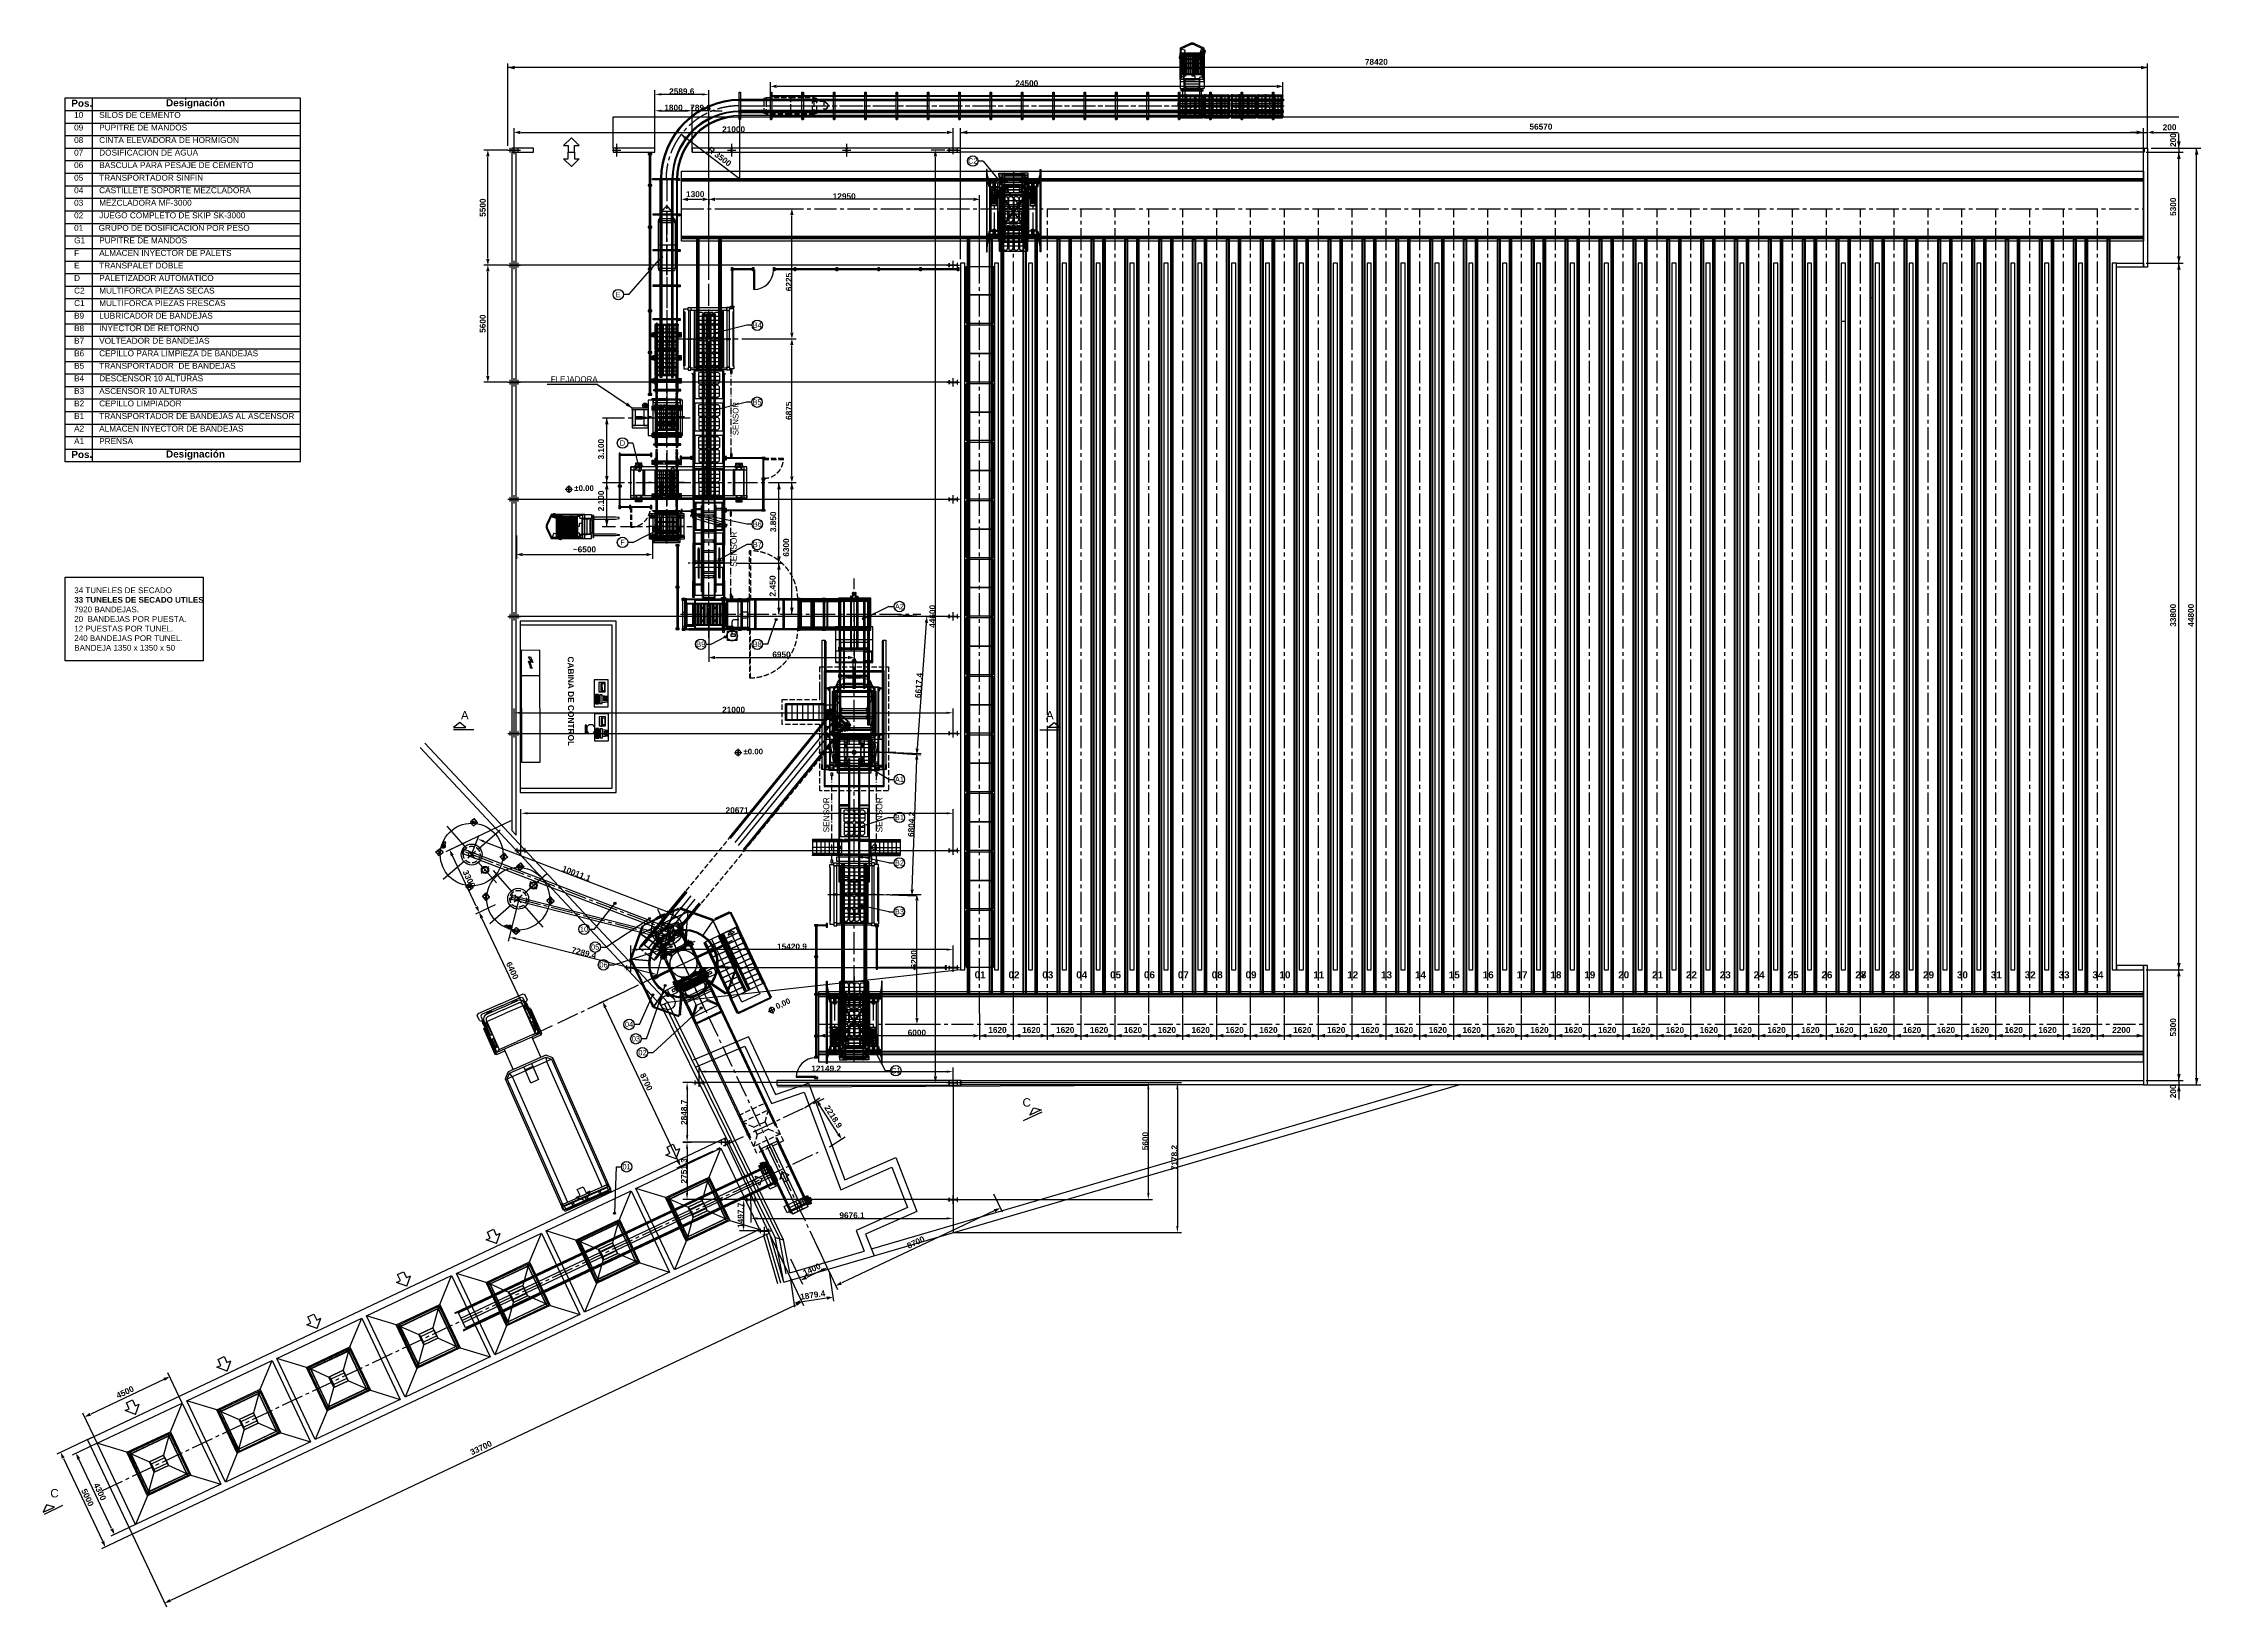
# Model space of a CAD drawing. Extents: x -115306 to 97263, y 46189 to 262006.
# Drawn here: x -70930 to 32260, y 187211 to 262006 of the extents above; entities that cross this region are included whole.
import ezdxf

# ---------------------------------------------------------------- set-up
doc = ezdxf.new("R2010")
doc.units = 0
doc.header["$LTSCALE"] = 508
doc.header["$PDMODE"] = 1
doc.header["$PDSIZE"] = -2
for name, pattern in [('STYLE_01', [0.416641, 0.208282, -0.208359]), ('STYLE_02', [0.694427, 0.486069, -0.208359]), ('STYLE_03', [1.25, 1.041641, -0.208359]), ('STYLE_06', [3.125, 2.083359, -0.347214, 0.347214, -0.347214]), ('STYLE_07', [1.875, 0.625, -0.208282, 0.625, -0.208359, 0.069427, -0.138931]), ('STYLE_12', [3.541641, 2.083359, -0.625, 0.277786, -0.555496]), ('STYLE_15', [3.541641, 2.152786, -0.486069, 0.416718, -0.486069])]:
    doc.linetypes.add(name, pattern=pattern)
doc.layers.get('0').update_dxf_attribs({"linetype": 'CONTINUOUS'})
doc.layers.get('DEFPOINTS').update_dxf_attribs({"linetype": 'CONTINUOUS'})
for name, color, linetype in [('arroyo', 160, 'CONTINUOUS'), ('CERCHAS', 211, 'CONTINUOUS'), ('COTAS', 30, 'CONTINUOUS'), ('cubierta2', 160, 'CONTINUOUS'), ('INSTALACION_NUEVA', 7, 'CONTINUOUS'), ('muro', 80, 'CONTINUOUS'), ('Vigas', 10, 'CONTINUOUS')]:
    doc.layers.add(name, color=color, linetype=linetype)
doc.styles.add('ARIAL', font='arial.ttf')
doc.styles.add('ARIAL-B', font='arialbd.ttf')
doc.styles.add('HELVETICA', font='')
doc.styles.add('HELVETICA-B', font='')
doc.styles.get('HELVETICA').set_extended_font_data('Helvetica')
doc.styles.get('HELVETICA-B').set_extended_font_data('Helvetica', bold=True)
doc.dimstyles.new('ISO', dxfattribs={"dimtxt": 282.222222, "dimasz": 317.5, "dimexe": 200, "dimexo": 0, "dimgap": 1, "dimtad": 1, "dimdec": 1, "dimzin": 15, "dimdsep": 46, "dimtxsty": 'ARIAL-B', "dimblk": 'VW_FILLEDARROW', "dimcen": 0, "dimadec": 0, "dimazin": 0, "dimtfac": 1, "dimtdec": 1, "dimtix": 1, "dimtmove": 0, "dimatfit": 0, "dimldrblk": 'VW_FILLEDARROW', "dimfxl": 1, "dimtolj": 1, "dimtzin": 15, "dimarcsym": 0})

# ---------------------------------------------------------------- blocks, each defined once
blk = doc.blocks.new('*U945')
at = {"layer": 'INSTALACION_NUEVA', "color": 4, "linetype": 'Continuous'}
for points in [[(33549, 28789), (33549, -7311), (33419, -7311), (33419, 28789)], [(33517, 28789), (33517, -7311), (33451, -7311), (33451, 28789)]]:
    blk.add_lwpolyline(points, close=True, dxfattribs=at)
blk = doc.blocks.new('*U946')
at = {"layer": 'INSTALACION_NUEVA', "color": 4, "linetype": 'Continuous'}
for points in [[(32353, 28789), (32353, -7311), (32483, -7311), (32483, 28789)], [(32385, 28789), (32385, -7311), (32451, -7311), (32451, 28789)]]:
    blk.add_lwpolyline(points, close=True, dxfattribs=at)
blk = doc.blocks.new('*U947')
at = {"layer": 'INSTALACION_NUEVA', "color": 4}
for name in ['*U946', '*U945']:
    blk.add_blockref(name, (0, 0), dxfattribs=at)
blk = doc.blocks.new('*U194')
at = {"layer": 'INSTALACION_NUEVA', "color": 4, "linetype": 'Continuous'}
for points in [[(52971, -7313), (-10389, -7313), (-10389, -7443), (52971, -7443)], [(52971, -7345), (-10389, -7345), (-10389, -7411), (52971, -7411)]]:
    blk.add_lwpolyline(points, close=True, dxfattribs=at)
blk = doc.blocks.new('*U195')
at = {"layer": 'INSTALACION_NUEVA', "color": 4, "linetype": 'Continuous'}
for points in [[(52971, -10079), (-10389, -10079), (-10389, -10209), (52971, -10209)], [(52971, -10111), (-10389, -10111), (-10389, -10177), (52971, -10177)]]:
    blk.add_lwpolyline(points, close=True, dxfattribs=at)
blk = doc.blocks.new('*U196')
at = {"layer": 'INSTALACION_NUEVA', "color": 4, "linetype": 'STYLE_06'}
blk.add_line((-10389, -8761), (52971, -8761), dxfattribs=at)
at = {"layer": 'INSTALACION_NUEVA', "color": 1, "linetype": 'Continuous'}
blk.add_lwpolyline([(-10389, -10561), (52971, -10561), (52971, -7211), (-10389, -7211)], close=True, dxfattribs=at)
at = {"layer": 'INSTALACION_NUEVA', "color": 4}
for name in ['*U194', '*U195']:
    blk.add_blockref(name, (0, 0), dxfattribs=at)
blk = doc.blocks.new('*U123')
at = {"layer": 'INSTALACION_NUEVA', "color": 4, "linetype": 'Continuous'}
for points in [[(52971, 28791), (-16939, 28791), (-16939, 28921), (52971, 28921)], [(52971, 28823), (-16939, 28823), (-16939, 28889), (52971, 28889)]]:
    blk.add_lwpolyline(points, close=True, dxfattribs=at)
blk = doc.blocks.new('*U124')
at = {"layer": 'INSTALACION_NUEVA', "color": 4, "linetype": 'Continuous'}
for points in [[(52971, 31557), (-16939, 31557), (-16939, 31687), (52971, 31687)], [(52971, 31589), (-16939, 31589), (-16939, 31655), (52971, 31655)]]:
    blk.add_lwpolyline(points, close=True, dxfattribs=at)
blk = doc.blocks.new('*U125')
at = {"layer": 'INSTALACION_NUEVA', "color": 4, "linetype": 'STYLE_06'}
blk.add_line((-16939, 30239), (52971, 30239), dxfattribs=at)
at = {"layer": 'INSTALACION_NUEVA', "color": 1, "linetype": 'Continuous'}
blk.add_lwpolyline([(-16939, 32039), (52971, 32039), (52971, 28689), (-16939, 28689)], close=True, dxfattribs=at)
at = {"layer": 'INSTALACION_NUEVA', "color": 4}
for name in ['*U124', '*U123']:
    blk.add_blockref(name, (0, 0), dxfattribs=at)
blk = doc.blocks.new('*D1719')
at = {"layer": 'COTAS', "color": 0, "linetype": 'Continuous', "lineweight": -2}
for p, q in [((-27109, 212289), (-16486, 212289)), ((-16686, 211971), (-16686, 205428)), ((-27409, 205110), (-16486, 205110))]:
    blk.add_line(p, q, dxfattribs=at)
at = {"layer": 'COTAS', "color": 0, "linetype": 'Continuous'}
for points in [[(-16738, 211971), (-16633, 211971), (-16686, 212289)], [(-16738, 205428), (-16633, 205428), (-16686, 205110)]]:
    blk.add_solid(points, dxfattribs=at)
at = {"layer": 'DEFPOINTS', "color": 0, "linetype": 'Continuous'}
for p in [(-27109, 212289), (-27409, 205110), (-16686, 205110)]:
    blk.add_point(p, dxfattribs=at)
at = {"layer": 'COTAS', "color": 0, "linetype": 'Continuous', "insert": (-16831, 208700), "char_height": 282.2, "attachment_point": 5, "rotation": 90, "style": 'ARIAL-B'}
blk.add_mtext('\\A1;7178.2', dxfattribs=at)
blk = doc.blocks.new('*D1720')
at = {"layer": 'COTAS', "color": 0, "linetype": 'Continuous', "lineweight": -2}
for p, q in [((-40331, 209440), (-39937, 209440)), ((-40136, 209122), (-40136, 207006)), ((-37629, 206689), (-40336, 206689))]:
    blk.add_line(p, q, dxfattribs=at)
at = {"layer": 'COTAS', "color": 0, "linetype": 'Continuous'}
for points in [[(-40189, 209122), (-40084, 209122), (-40136, 209440)], [(-40189, 207006), (-40084, 207006), (-40136, 206689)]]:
    blk.add_solid(points, dxfattribs=at)
at = {"layer": 'DEFPOINTS', "color": 0, "linetype": 'Continuous'}
for p in [(-40331, 209440), (-40136, 206689), (-37629, 206689)]:
    blk.add_point(p, dxfattribs=at)
at = {"layer": 'COTAS', "color": 0, "linetype": 'Continuous', "insert": (-40282, 208064), "char_height": 282.2, "attachment_point": 5, "rotation": 90, "style": 'ARIAL-B'}
blk.add_mtext('\\A1;2751.3', dxfattribs=at)
blk = doc.blocks.new('*D1721')
at = {"layer": 'COTAS', "color": 0, "linetype": 'Continuous', "lineweight": -2}
for p, q in [((-27109, 212289), (-17877, 212289)), ((-18077, 211971), (-18077, 207006)), ((-27109, 206689), (-17877, 206689))]:
    blk.add_line(p, q, dxfattribs=at)
at = {"layer": 'COTAS', "color": 0, "linetype": 'Continuous'}
for points in [[(-18130, 211971), (-18024, 211971), (-18077, 212289)], [(-18130, 207006), (-18024, 207006), (-18077, 206689)]]:
    blk.add_solid(points, dxfattribs=at)
at = {"layer": 'DEFPOINTS', "color": 0, "linetype": 'Continuous'}
for p in [(-27109, 212289), (-27109, 206689), (-18077, 206689)]:
    blk.add_point(p, dxfattribs=at)
at = {"layer": 'COTAS', "color": 0, "linetype": 'Continuous', "insert": (-18222, 209489), "char_height": 282.2, "attachment_point": 5, "rotation": 90, "style": 'ARIAL-B'}
blk.add_mtext('\\A1;5600', dxfattribs=at)
blk = doc.blocks.new('VW_FILLEDARROW')
at = {"color": 0}
blk.add_solid([(0, 0), (-0.93, -0.25), (-0.93, 0.25)], dxfattribs=at)
blk = doc.blocks.new('*D1722')
at = {"layer": 'DEFPOINTS', "color": 0, "linetype": 'Continuous'}
for p in [(-44168, 216150), (-43308, 216556), (-39589, 208692)]:
    blk.add_point(p, dxfattribs=at)
at = {"layer": 'INSTALACION_NUEVA', "color": 0, "linetype": 'Continuous', "lineweight": -2}
for p, q in [((-43308, 216556), (-44348, 216064)), ((-40584, 208572), (-44032, 215863)), ((-39589, 208692), (-40629, 208200))]:
    blk.add_line(p, q, dxfattribs=at)
at = {"layer": 'INSTALACION_NUEVA', "color": 0, "linetype": 'Continuous', "lineweight": -2, "xscale": 317.5, "yscale": 317.5, "zscale": 317.5}
for p, rotation in [((-44168, 216150), 115.3107255779732), ((-40448, 208285), 295.3107255779732)]:
    blk.add_blockref('VW_FILLEDARROW', p, dxfattribs=dict(at, rotation=rotation))
at = {"layer": 'INSTALACION_NUEVA', "color": 0, "linetype": 'Continuous', "insert": (-42087, 212322), "char_height": 282.2, "attachment_point": 5, "rotation": 295.31073, "style": 'ARIAL-B'}
blk.add_mtext('\\A1;8700', dxfattribs=at)
blk = doc.blocks.new('*U1132')
at = {"layer": 'INSTALACION_NUEVA', "color": 4, "linetype": 'Continuous'}
for p, q in [((-17695, -15024), (-17503, -14934)), ((-17201, -15201), (-17695, -15024)), ((-17639, -14647), (-17352, -14511)), ((-17503, -14934), (-17639, -14647)), ((-17352, -14511), (-17217, -14798)), ((-17217, -14798), (-17025, -14707)), ((-17201, -15201), (-17025, -14707))]:
    blk.add_line(p, q, dxfattribs=at)
blk = doc.blocks.new('*U1016')
at = {"layer": 'INSTALACION_NUEVA', "color": 1, "linetype": 'Continuous'}
blk.add_lwpolyline([(-15607, -16233), (-17595, -17174), (-17638, -17084), (-15649, -16143)], close=True, dxfattribs=at)
at = {"layer": 'INSTALACION_NUEVA', "color": 5, "linetype": 'Continuous'}
for points in [[(-15611, -16224), (-17600, -17165), (-17634, -17093), (-15645, -16152)], [(-15692, -16263), (-15701, -16267), (-15735, -16195), (-15726, -16191)], [(-15611, -16224), (-15620, -16229), (-15654, -16156), (-15645, -16152)], [(-17634, -17093), (-17600, -17165), (-17591, -17161), (-17625, -17088)], [(-17552, -17054), (-17518, -17126), (-17509, -17122), (-17543, -17050)]]:
    blk.add_lwpolyline(points, close=True, dxfattribs=at)
blk = doc.blocks.new('*U1017')
at = {"layer": 'INSTALACION_NUEVA', "color": 1, "linetype": 'Continuous'}
blk.add_lwpolyline([(-14751, -18041), (-14842, -18084), (-15697, -16276), (-15607, -16233)], close=True, dxfattribs=at)
at = {"layer": 'INSTALACION_NUEVA', "color": 4, "linetype": 'Continuous'}
blk.add_lwpolyline([(-14761, -18046), (-14833, -18080), (-15688, -16272), (-15616, -16238)], close=True, dxfattribs=at)
blk = doc.blocks.new('*U1018')
at = {"layer": 'INSTALACION_NUEVA', "color": 1, "linetype": 'Continuous'}
blk.add_lwpolyline([(-14709, -18132), (-14751, -18041), (-16740, -18982), (-16698, -19072)], close=True, dxfattribs=at)
at = {"layer": 'INSTALACION_NUEVA', "color": 5, "linetype": 'Continuous'}
for points in [[(-14713, -18123), (-14747, -18050), (-16736, -18991), (-16702, -19063)], [(-14794, -18161), (-14829, -18089), (-14838, -18093), (-14803, -18166)], [(-14713, -18123), (-14747, -18050), (-14756, -18055), (-14722, -18127)], [(-16702, -19063), (-16736, -18991), (-16727, -18987), (-16693, -19059)], [(-16620, -19025), (-16655, -18953), (-16646, -18948), (-16611, -19021)]]:
    blk.add_lwpolyline(points, close=True, dxfattribs=at)
blk = doc.blocks.new('*U1019')
at = {"layer": 'INSTALACION_NUEVA', "color": 1, "linetype": 'Continuous'}
blk.add_lwpolyline([(-17595, -17174), (-16740, -18982), (-16650, -18939), (-17505, -17131)], close=True, dxfattribs=at)
at = {"layer": 'INSTALACION_NUEVA', "color": 4, "linetype": 'Continuous'}
blk.add_lwpolyline([(-17586, -17170), (-16731, -18978), (-16659, -18944), (-17514, -17136)], close=True, dxfattribs=at)
blk = doc.blocks.new('*U1020')
at = {"layer": 'INSTALACION_NUEVA', "color": 1, "linetype": 'Continuous'}
for p, q in [((-15697, -16276), (-15952, -17199)), ((-17505, -17131), (-16630, -17519)), ((-16650, -18939), (-16395, -18017)), ((-14842, -18084), (-15717, -17696))]:
    blk.add_line(p, q, dxfattribs=at)
for points in [[(-14842, -18084), (-16650, -18939), (-17505, -17131), (-15697, -16276)], [(-16630, -17519), (-16395, -18017), (-15717, -17696), (-15952, -17199)]]:
    blk.add_lwpolyline(points, close=True, dxfattribs=at)
blk = doc.blocks.new('*U1021')
at = {"layer": 'INSTALACION_NUEVA', "color": 1, "linetype": 'Continuous'}
for p, q in [((-16531, -17611), (-16630, -17519)), ((-16403, -17882), (-16395, -18017))]:
    blk.add_line(p, q, dxfattribs=at)
for points in [[(-16630, -17519), (-15952, -17199), (-15717, -17696), (-16395, -18017)], [(-16531, -17611), (-15899, -17312), (-15770, -17583), (-16403, -17882)]]:
    blk.add_lwpolyline(points, close=True, dxfattribs=at)
blk = doc.blocks.new('*U1022')
at = {"layer": 'INSTALACION_NUEVA', "color": 4}
for name in ['*U1016', '*U1017', '*U1019', '*U1021', '*U1018']:
    blk.add_blockref(name, (0, 0), dxfattribs=at)
at = {"layer": 'INSTALACION_NUEVA', "color": 1}
blk.add_blockref('*U1020', (0, 0), dxfattribs=at)
blk = doc.blocks.new('*U1023')
at = {"layer": 'INSTALACION_NUEVA', "color": 1, "linetype": 'Continuous'}
for p, q in [((-15625, -16076), (-15059, -14702)), ((-17705, -17060), (-19127, -16626)), ((-14642, -18156), (-13220, -18589)), ((-16721, -19139), (-17288, -20513))]:
    blk.add_line(p, q, dxfattribs=at)
for points in [[(-13220, -18589), (-17288, -20513), (-19127, -16626), (-15059, -14702)], [(-14642, -18156), (-16721, -19139), (-17705, -17060), (-15625, -16076)]]:
    blk.add_lwpolyline(points, close=True, dxfattribs=at)
at = {"layer": 'INSTALACION_NUEVA', "color": 4}
blk.add_blockref('*U1022', (0, 0), dxfattribs=at)
blk = doc.blocks.new('*U1024')
at = {"layer": 'INSTALACION_NUEVA', "color": 1, "linetype": 'Continuous'}
blk.add_lwpolyline([(-19901, -18264), (-21889, -19205), (-21932, -19114), (-19943, -18174)], close=True, dxfattribs=at)
at = {"layer": 'INSTALACION_NUEVA', "color": 5, "linetype": 'Continuous'}
for points in [[(-19905, -18255), (-21894, -19196), (-21928, -19123), (-19939, -18183)], [(-19986, -18294), (-19995, -18298), (-20029, -18226), (-20020, -18221)], [(-19905, -18255), (-19914, -18259), (-19948, -18187), (-19939, -18183)], [(-21928, -19123), (-21894, -19196), (-21885, -19191), (-21919, -19119)], [(-21846, -19085), (-21812, -19157), (-21803, -19153), (-21837, -19081)]]:
    blk.add_lwpolyline(points, close=True, dxfattribs=at)
blk = doc.blocks.new('*U1025')
at = {"layer": 'INSTALACION_NUEVA', "color": 1, "linetype": 'Continuous'}
blk.add_lwpolyline([(-19045, -20072), (-19136, -20115), (-19991, -18307), (-19901, -18264)], close=True, dxfattribs=at)
at = {"layer": 'INSTALACION_NUEVA', "color": 4, "linetype": 'Continuous'}
blk.add_lwpolyline([(-19055, -20076), (-19127, -20111), (-19982, -18303), (-19910, -18268)], close=True, dxfattribs=at)
blk = doc.blocks.new('*U1026')
at = {"layer": 'INSTALACION_NUEVA', "color": 1, "linetype": 'Continuous'}
blk.add_lwpolyline([(-19003, -20163), (-19045, -20072), (-21034, -21013), (-20992, -21103)], close=True, dxfattribs=at)
at = {"layer": 'INSTALACION_NUEVA', "color": 5, "linetype": 'Continuous'}
for points in [[(-19007, -20154), (-19041, -20081), (-21030, -21022), (-20996, -21094)], [(-19088, -20192), (-19123, -20120), (-19132, -20124), (-19097, -20196)], [(-19007, -20154), (-19041, -20081), (-19050, -20085), (-19016, -20158)], [(-20996, -21094), (-21030, -21022), (-21021, -21018), (-20987, -21090)], [(-20914, -21056), (-20949, -20983), (-20940, -20979), (-20905, -21051)]]:
    blk.add_lwpolyline(points, close=True, dxfattribs=at)
blk = doc.blocks.new('*U1027')
at = {"layer": 'INSTALACION_NUEVA', "color": 1, "linetype": 'Continuous'}
blk.add_lwpolyline([(-21889, -19205), (-21034, -21013), (-20944, -20970), (-21799, -19162)], close=True, dxfattribs=at)
at = {"layer": 'INSTALACION_NUEVA', "color": 4, "linetype": 'Continuous'}
blk.add_lwpolyline([(-21880, -19200), (-21025, -21008), (-20953, -20974), (-21808, -19166)], close=True, dxfattribs=at)
blk = doc.blocks.new('*U1028')
at = {"layer": 'INSTALACION_NUEVA', "color": 1, "linetype": 'Continuous'}
for p, q in [((-19991, -18307), (-20246, -19230)), ((-21799, -19162), (-20924, -19550)), ((-20944, -20970), (-20689, -20047)), ((-19136, -20115), (-20011, -19727))]:
    blk.add_line(p, q, dxfattribs=at)
for points in [[(-19136, -20115), (-20944, -20970), (-21799, -19162), (-19991, -18307)], [(-20924, -19550), (-20689, -20047), (-20011, -19727), (-20246, -19230)]]:
    blk.add_lwpolyline(points, close=True, dxfattribs=at)
blk = doc.blocks.new('*U1029')
at = {"layer": 'INSTALACION_NUEVA', "color": 1, "linetype": 'Continuous'}
for p, q in [((-20825, -19642), (-20924, -19550)), ((-20697, -19913), (-20689, -20047))]:
    blk.add_line(p, q, dxfattribs=at)
for points in [[(-20924, -19550), (-20246, -19230), (-20011, -19727), (-20689, -20047)], [(-20825, -19642), (-20193, -19343), (-20064, -19614), (-20697, -19913)]]:
    blk.add_lwpolyline(points, close=True, dxfattribs=at)
blk = doc.blocks.new('*U1030')
at = {"layer": 'INSTALACION_NUEVA', "color": 4}
for name in ['*U1024', '*U1025', '*U1027', '*U1029', '*U1026']:
    blk.add_blockref(name, (0, 0), dxfattribs=at)
at = {"layer": 'INSTALACION_NUEVA', "color": 1}
blk.add_blockref('*U1028', (0, 0), dxfattribs=at)
blk = doc.blocks.new('*U1031')
at = {"layer": 'INSTALACION_NUEVA', "color": 1, "linetype": 'Continuous'}
for p, q in [((-19919, -18107), (-19353, -16733)), ((-21999, -19091), (-23421, -18657)), ((-18936, -20186), (-17514, -20620)), ((-21015, -21170), (-21582, -22544))]:
    blk.add_line(p, q, dxfattribs=at)
for points in [[(-17514, -20620), (-21582, -22544), (-23421, -18657), (-19353, -16733)], [(-18936, -20186), (-21015, -21170), (-21999, -19091), (-19919, -18107)]]:
    blk.add_lwpolyline(points, close=True, dxfattribs=at)
at = {"layer": 'INSTALACION_NUEVA', "color": 4}
blk.add_blockref('*U1030', (0, 0), dxfattribs=at)
blk = doc.blocks.new('*U1032')
at = {"layer": 'INSTALACION_NUEVA', "color": 1, "linetype": 'Continuous'}
blk.add_lwpolyline([(-24195, -20295), (-26183, -21235), (-26226, -21145), (-24237, -20205)], close=True, dxfattribs=at)
at = {"layer": 'INSTALACION_NUEVA', "color": 5, "linetype": 'Continuous'}
for points in [[(-24199, -20286), (-26188, -21226), (-26222, -21154), (-24233, -20214)], [(-24280, -20324), (-24289, -20329), (-24323, -20256), (-24314, -20252)], [(-24199, -20286), (-24208, -20290), (-24242, -20218), (-24233, -20214)], [(-26222, -21154), (-26188, -21226), (-26179, -21222), (-26213, -21150)], [(-26140, -21116), (-26106, -21188), (-26097, -21184), (-26131, -21111)]]:
    blk.add_lwpolyline(points, close=True, dxfattribs=at)
blk = doc.blocks.new('*U1033')
at = {"layer": 'INSTALACION_NUEVA', "color": 1, "linetype": 'Continuous'}
blk.add_lwpolyline([(-23339, -22103), (-23430, -22146), (-24285, -20338), (-24195, -20295)], close=True, dxfattribs=at)
at = {"layer": 'INSTALACION_NUEVA', "color": 4, "linetype": 'Continuous'}
blk.add_lwpolyline([(-23349, -22107), (-23421, -22141), (-24276, -20333), (-24204, -20299)], close=True, dxfattribs=at)
blk = doc.blocks.new('*U1034')
at = {"layer": 'INSTALACION_NUEVA', "color": 1, "linetype": 'Continuous'}
blk.add_lwpolyline([(-23297, -22193), (-23339, -22103), (-25328, -23043), (-25286, -23134)], close=True, dxfattribs=at)
at = {"layer": 'INSTALACION_NUEVA', "color": 5, "linetype": 'Continuous'}
for points in [[(-23301, -22184), (-23335, -22112), (-25324, -23053), (-25290, -23125)], [(-23382, -22223), (-23417, -22150), (-23426, -22155), (-23391, -22227)], [(-23301, -22184), (-23335, -22112), (-23344, -22116), (-23310, -22189)], [(-25290, -23125), (-25324, -23053), (-25315, -23048), (-25281, -23121)], [(-25208, -23086), (-25243, -23014), (-25234, -23010), (-25199, -23082)]]:
    blk.add_lwpolyline(points, close=True, dxfattribs=at)
blk = doc.blocks.new('*U1035')
at = {"layer": 'INSTALACION_NUEVA', "color": 1, "linetype": 'Continuous'}
blk.add_lwpolyline([(-26183, -21235), (-25328, -23043), (-25238, -23001), (-26093, -21193)], close=True, dxfattribs=at)
at = {"layer": 'INSTALACION_NUEVA', "color": 4, "linetype": 'Continuous'}
blk.add_lwpolyline([(-26174, -21231), (-25319, -23039), (-25247, -23005), (-26102, -21197)], close=True, dxfattribs=at)
blk = doc.blocks.new('*U1036')
at = {"layer": 'INSTALACION_NUEVA', "color": 1, "linetype": 'Continuous'}
for p, q in [((-24285, -20338), (-24540, -21260)), ((-26093, -21193), (-25218, -21581)), ((-25238, -23001), (-24983, -22078)), ((-23430, -22146), (-24305, -21757))]:
    blk.add_line(p, q, dxfattribs=at)
for points in [[(-23430, -22146), (-25238, -23001), (-26093, -21193), (-24285, -20338)], [(-25218, -21581), (-24983, -22078), (-24305, -21757), (-24540, -21260)]]:
    blk.add_lwpolyline(points, close=True, dxfattribs=at)
blk = doc.blocks.new('*U1037')
at = {"layer": 'INSTALACION_NUEVA', "color": 1, "linetype": 'Continuous'}
for p, q in [((-25119, -21673), (-25218, -21581)), ((-24991, -21944), (-24983, -22078))]:
    blk.add_line(p, q, dxfattribs=at)
for points in [[(-25218, -21581), (-24540, -21260), (-24305, -21757), (-24983, -22078)], [(-25119, -21673), (-24487, -21373), (-24358, -21644), (-24991, -21944)]]:
    blk.add_lwpolyline(points, close=True, dxfattribs=at)
blk = doc.blocks.new('*U1038')
at = {"layer": 'INSTALACION_NUEVA', "color": 4}
for name in ['*U1032', '*U1033', '*U1035', '*U1037', '*U1034']:
    blk.add_blockref(name, (0, 0), dxfattribs=at)
at = {"layer": 'INSTALACION_NUEVA', "color": 1}
blk.add_blockref('*U1036', (0, 0), dxfattribs=at)
blk = doc.blocks.new('*U1039')
at = {"layer": 'INSTALACION_NUEVA', "color": 1, "linetype": 'Continuous'}
for p, q in [((-24213, -20138), (-23647, -18764)), ((-26293, -21121), (-27715, -20688)), ((-23230, -22217), (-21808, -22651)), ((-25309, -23200), (-25876, -24575))]:
    blk.add_line(p, q, dxfattribs=at)
for points in [[(-21808, -22651), (-25876, -24575), (-27715, -20688), (-23647, -18764)], [(-23230, -22217), (-25309, -23200), (-26293, -21121), (-24213, -20138)]]:
    blk.add_lwpolyline(points, close=True, dxfattribs=at)
at = {"layer": 'INSTALACION_NUEVA', "color": 4}
blk.add_blockref('*U1038', (0, 0), dxfattribs=at)
blk = doc.blocks.new('*U1040')
at = {"layer": 'INSTALACION_NUEVA', "color": 1, "linetype": 'Continuous'}
blk.add_lwpolyline([(-28489, -22326), (-30477, -23266), (-30520, -23176), (-28531, -22235)], close=True, dxfattribs=at)
at = {"layer": 'INSTALACION_NUEVA', "color": 5, "linetype": 'Continuous'}
for points in [[(-28493, -22317), (-30482, -23257), (-30516, -23185), (-28527, -22244)], [(-28574, -22355), (-28583, -22359), (-28617, -22287), (-28608, -22283)], [(-28493, -22317), (-28502, -22321), (-28536, -22249), (-28527, -22244)], [(-30516, -23185), (-30482, -23257), (-30473, -23253), (-30507, -23181)], [(-30434, -23146), (-30400, -23219), (-30391, -23214), (-30425, -23142)]]:
    blk.add_lwpolyline(points, close=True, dxfattribs=at)
blk = doc.blocks.new('*U1041')
at = {"layer": 'INSTALACION_NUEVA', "color": 1, "linetype": 'Continuous'}
blk.add_lwpolyline([(-27634, -24134), (-27724, -24176), (-28579, -22368), (-28489, -22326)], close=True, dxfattribs=at)
at = {"layer": 'INSTALACION_NUEVA', "color": 4, "linetype": 'Continuous'}
blk.add_lwpolyline([(-27643, -24138), (-27715, -24172), (-28570, -22364), (-28498, -22330)], close=True, dxfattribs=at)
blk = doc.blocks.new('*U1042')
at = {"layer": 'INSTALACION_NUEVA', "color": 1, "linetype": 'Continuous'}
blk.add_lwpolyline([(-27591, -24224), (-27634, -24134), (-29622, -25074), (-29580, -25165)], close=True, dxfattribs=at)
at = {"layer": 'INSTALACION_NUEVA', "color": 5, "linetype": 'Continuous'}
for points in [[(-27595, -24215), (-27629, -24143), (-29618, -25083), (-29584, -25156)], [(-27676, -24254), (-27711, -24181), (-27720, -24185), (-27685, -24258)], [(-27595, -24215), (-27629, -24143), (-27638, -24147), (-27604, -24219)], [(-29584, -25156), (-29618, -25083), (-29609, -25079), (-29575, -25151)], [(-29502, -25117), (-29537, -25045), (-29528, -25041), (-29493, -25113)]]:
    blk.add_lwpolyline(points, close=True, dxfattribs=at)
blk = doc.blocks.new('*U1043')
at = {"layer": 'INSTALACION_NUEVA', "color": 1, "linetype": 'Continuous'}
blk.add_lwpolyline([(-30477, -23266), (-29622, -25074), (-29532, -25031), (-30387, -23223)], close=True, dxfattribs=at)
at = {"layer": 'INSTALACION_NUEVA', "color": 4, "linetype": 'Continuous'}
blk.add_lwpolyline([(-30468, -23262), (-29613, -25070), (-29541, -25036), (-30396, -23228)], close=True, dxfattribs=at)
blk = doc.blocks.new('*U1044')
at = {"layer": 'INSTALACION_NUEVA', "color": 1, "linetype": 'Continuous'}
for p, q in [((-28579, -22368), (-28834, -23291)), ((-30387, -23223), (-29512, -23612)), ((-29532, -25031), (-29277, -24109)), ((-27724, -24176), (-28599, -23788))]:
    blk.add_line(p, q, dxfattribs=at)
for points in [[(-27724, -24176), (-29532, -25031), (-30387, -23223), (-28579, -22368)], [(-29512, -23612), (-29277, -24109), (-28599, -23788), (-28834, -23291)]]:
    blk.add_lwpolyline(points, close=True, dxfattribs=at)
blk = doc.blocks.new('*U1045')
at = {"layer": 'INSTALACION_NUEVA', "color": 1, "linetype": 'Continuous'}
for p, q in [((-29413, -23703), (-29512, -23612)), ((-29285, -23975), (-29277, -24109))]:
    blk.add_line(p, q, dxfattribs=at)
for points in [[(-29512, -23612), (-28834, -23291), (-28599, -23788), (-29277, -24109)], [(-29413, -23703), (-28781, -23404), (-28652, -23675), (-29285, -23975)]]:
    blk.add_lwpolyline(points, close=True, dxfattribs=at)
blk = doc.blocks.new('*U1046')
at = {"layer": 'INSTALACION_NUEVA', "color": 4}
for name in ['*U1040', '*U1041', '*U1043', '*U1045', '*U1042']:
    blk.add_blockref(name, (0, 0), dxfattribs=at)
at = {"layer": 'INSTALACION_NUEVA', "color": 1}
blk.add_blockref('*U1044', (0, 0), dxfattribs=at)
blk = doc.blocks.new('*U1047')
at = {"layer": 'INSTALACION_NUEVA', "color": 1, "linetype": 'Continuous'}
for p, q in [((-28507, -22169), (-27941, -20794)), ((-30587, -23152), (-32009, -22718)), ((-27524, -24248), (-26102, -24682)), ((-29603, -25231), (-30170, -26606))]:
    blk.add_line(p, q, dxfattribs=at)
for points in [[(-26102, -24682), (-30170, -26606), (-32009, -22718), (-27941, -20794)], [(-27524, -24248), (-29603, -25231), (-30587, -23152), (-28507, -22169)]]:
    blk.add_lwpolyline(points, close=True, dxfattribs=at)
at = {"layer": 'INSTALACION_NUEVA', "color": 4}
blk.add_blockref('*U1046', (0, 0), dxfattribs=at)
blk = doc.blocks.new('*U1048')
at = {"layer": 'INSTALACION_NUEVA', "color": 1, "linetype": 'Continuous'}
blk.add_lwpolyline([(-32783, -24356), (-34771, -25297), (-34814, -25207), (-32825, -24266)], close=True, dxfattribs=at)
at = {"layer": 'INSTALACION_NUEVA', "color": 5, "linetype": 'Continuous'}
for points in [[(-32787, -24347), (-34776, -25288), (-34810, -25216), (-32821, -24275)], [(-32868, -24386), (-32877, -24390), (-32911, -24318), (-32902, -24314)], [(-32787, -24347), (-32796, -24352), (-32830, -24279), (-32821, -24275)], [(-34810, -25216), (-34776, -25288), (-34767, -25284), (-34801, -25211)], [(-34728, -25177), (-34694, -25249), (-34685, -25245), (-34719, -25173)]]:
    blk.add_lwpolyline(points, close=True, dxfattribs=at)
blk = doc.blocks.new('*U1049')
at = {"layer": 'INSTALACION_NUEVA', "color": 1, "linetype": 'Continuous'}
blk.add_lwpolyline([(-31928, -26164), (-32018, -26207), (-32873, -24399), (-32783, -24356)], close=True, dxfattribs=at)
at = {"layer": 'INSTALACION_NUEVA', "color": 4, "linetype": 'Continuous'}
blk.add_lwpolyline([(-31937, -26169), (-32009, -26203), (-32864, -24395), (-32792, -24361)], close=True, dxfattribs=at)
blk = doc.blocks.new('*U1050')
at = {"layer": 'INSTALACION_NUEVA', "color": 1, "linetype": 'Continuous'}
blk.add_lwpolyline([(-31885, -26255), (-31928, -26164), (-33916, -27105), (-33874, -27195)], close=True, dxfattribs=at)
at = {"layer": 'INSTALACION_NUEVA', "color": 5, "linetype": 'Continuous'}
for points in [[(-31889, -26246), (-31923, -26173), (-33912, -27114), (-33878, -27186)], [(-31970, -26284), (-32005, -26212), (-32014, -26216), (-31979, -26289)], [(-31889, -26246), (-31923, -26173), (-31932, -26178), (-31898, -26250)], [(-33878, -27186), (-33912, -27114), (-33903, -27110), (-33869, -27182)], [(-33796, -27148), (-33831, -27076), (-33822, -27071), (-33787, -27144)]]:
    blk.add_lwpolyline(points, close=True, dxfattribs=at)
blk = doc.blocks.new('*U1051')
at = {"layer": 'INSTALACION_NUEVA', "color": 1, "linetype": 'Continuous'}
blk.add_lwpolyline([(-34771, -25297), (-33916, -27105), (-33826, -27062), (-34681, -25254)], close=True, dxfattribs=at)
at = {"layer": 'INSTALACION_NUEVA', "color": 4, "linetype": 'Continuous'}
blk.add_lwpolyline([(-34762, -25293), (-33907, -27101), (-33835, -27067), (-34690, -25259)], close=True, dxfattribs=at)
blk = doc.blocks.new('*U1052')
at = {"layer": 'INSTALACION_NUEVA', "color": 1, "linetype": 'Continuous'}
for p, q in [((-32873, -24399), (-33128, -25322)), ((-34681, -25254), (-33806, -25642)), ((-33826, -27062), (-33571, -26140)), ((-32018, -26207), (-32893, -25819))]:
    blk.add_line(p, q, dxfattribs=at)
for points in [[(-32018, -26207), (-33826, -27062), (-34681, -25254), (-32873, -24399)], [(-33806, -25642), (-33571, -26140), (-32893, -25819), (-33128, -25322)]]:
    blk.add_lwpolyline(points, close=True, dxfattribs=at)
blk = doc.blocks.new('*U1053')
at = {"layer": 'INSTALACION_NUEVA', "color": 1, "linetype": 'Continuous'}
for p, q in [((-33707, -25734), (-33806, -25642)), ((-33579, -26005), (-33571, -26140))]:
    blk.add_line(p, q, dxfattribs=at)
for points in [[(-33806, -25642), (-33128, -25322), (-32893, -25819), (-33571, -26140)], [(-33707, -25734), (-33075, -25435), (-32946, -25706), (-33579, -26005)]]:
    blk.add_lwpolyline(points, close=True, dxfattribs=at)
blk = doc.blocks.new('*U1054')
at = {"layer": 'INSTALACION_NUEVA', "color": 4}
for name in ['*U1048', '*U1049', '*U1051', '*U1053', '*U1050']:
    blk.add_blockref(name, (0, 0), dxfattribs=at)
at = {"layer": 'INSTALACION_NUEVA', "color": 1}
blk.add_blockref('*U1052', (0, 0), dxfattribs=at)
blk = doc.blocks.new('*U1055')
at = {"layer": 'INSTALACION_NUEVA', "color": 1, "linetype": 'Continuous'}
for p, q in [((-32801, -24199), (-32235, -22825)), ((-34881, -25183), (-36303, -24749)), ((-31818, -26279), (-30396, -26712)), ((-33897, -27262), (-34464, -28636))]:
    blk.add_line(p, q, dxfattribs=at)
for points in [[(-30396, -26712), (-34464, -28636), (-36303, -24749), (-32235, -22825)], [(-31818, -26279), (-33897, -27262), (-34881, -25183), (-32801, -24199)]]:
    blk.add_lwpolyline(points, close=True, dxfattribs=at)
at = {"layer": 'INSTALACION_NUEVA', "color": 4}
blk.add_blockref('*U1054', (0, 0), dxfattribs=at)
blk = doc.blocks.new('*U1056')
at = {"layer": 'INSTALACION_NUEVA', "color": 1, "linetype": 'Continuous'}
blk.add_lwpolyline([(-37077, -26387), (-39065, -27328), (-39108, -27237), (-37119, -26297)], close=True, dxfattribs=at)
at = {"layer": 'INSTALACION_NUEVA', "color": 5, "linetype": 'Continuous'}
for points in [[(-37081, -26378), (-39070, -27319), (-39104, -27246), (-37115, -26306)], [(-37162, -26417), (-37171, -26421), (-37205, -26349), (-37196, -26344)], [(-37081, -26378), (-37090, -26382), (-37124, -26310), (-37115, -26306)], [(-39104, -27246), (-39070, -27319), (-39061, -27314), (-39095, -27242)], [(-39023, -27208), (-38988, -27280), (-38979, -27276), (-39013, -27204)]]:
    blk.add_lwpolyline(points, close=True, dxfattribs=at)
blk = doc.blocks.new('*U1057')
at = {"layer": 'INSTALACION_NUEVA', "color": 1, "linetype": 'Continuous'}
blk.add_lwpolyline([(-36222, -28195), (-36312, -28238), (-37167, -26430), (-37077, -26387)], close=True, dxfattribs=at)
at = {"layer": 'INSTALACION_NUEVA', "color": 4, "linetype": 'Continuous'}
blk.add_lwpolyline([(-36231, -28199), (-36303, -28234), (-37158, -26426), (-37086, -26391)], close=True, dxfattribs=at)
blk = doc.blocks.new('*U1058')
at = {"layer": 'INSTALACION_NUEVA', "color": 1, "linetype": 'Continuous'}
blk.add_lwpolyline([(-36179, -28286), (-36222, -28195), (-38210, -29136), (-38168, -29226)], close=True, dxfattribs=at)
at = {"layer": 'INSTALACION_NUEVA', "color": 5, "linetype": 'Continuous'}
for points in [[(-36183, -28277), (-36217, -28204), (-38206, -29145), (-38172, -29217)], [(-36264, -28315), (-36299, -28243), (-36308, -28247), (-36273, -28319)], [(-36183, -28277), (-36217, -28204), (-36226, -28209), (-36192, -28281)], [(-38172, -29217), (-38206, -29145), (-38197, -29141), (-38163, -29213)], [(-38090, -29179), (-38125, -29106), (-38116, -29102), (-38081, -29174)]]:
    blk.add_lwpolyline(points, close=True, dxfattribs=at)
blk = doc.blocks.new('*U1059')
at = {"layer": 'INSTALACION_NUEVA', "color": 1, "linetype": 'Continuous'}
blk.add_lwpolyline([(-39065, -27328), (-38210, -29136), (-38120, -29093), (-38975, -27285)], close=True, dxfattribs=at)
at = {"layer": 'INSTALACION_NUEVA', "color": 4, "linetype": 'Continuous'}
blk.add_lwpolyline([(-39056, -27323), (-38201, -29131), (-38129, -29097), (-38984, -27289)], close=True, dxfattribs=at)
blk = doc.blocks.new('*U1060')
at = {"layer": 'INSTALACION_NUEVA', "color": 1, "linetype": 'Continuous'}
for p, q in [((-37167, -26430), (-37422, -27353)), ((-38975, -27285), (-38100, -27673)), ((-36312, -28238), (-37187, -27850)), ((-38120, -29093), (-37865, -28170))]:
    blk.add_line(p, q, dxfattribs=at)
for points in [[(-36312, -28238), (-38120, -29093), (-38975, -27285), (-37167, -26430)], [(-38100, -27673), (-37865, -28170), (-37187, -27850), (-37422, -27353)]]:
    blk.add_lwpolyline(points, close=True, dxfattribs=at)
blk = doc.blocks.new('*U1061')
at = {"layer": 'INSTALACION_NUEVA', "color": 1, "linetype": 'Continuous'}
for p, q in [((-38001, -27765), (-38100, -27673)), ((-37873, -28036), (-37865, -28170))]:
    blk.add_line(p, q, dxfattribs=at)
for points in [[(-38100, -27673), (-37422, -27353), (-37187, -27850), (-37865, -28170)], [(-38001, -27765), (-37369, -27466), (-37240, -27737), (-37873, -28036)]]:
    blk.add_lwpolyline(points, close=True, dxfattribs=at)
blk = doc.blocks.new('*U1062')
at = {"layer": 'INSTALACION_NUEVA', "color": 4}
for name in ['*U1056', '*U1057', '*U1059', '*U1061', '*U1058']:
    blk.add_blockref(name, (0, 0), dxfattribs=at)
at = {"layer": 'INSTALACION_NUEVA', "color": 1}
blk.add_blockref('*U1060', (0, 0), dxfattribs=at)
blk = doc.blocks.new('*U1063')
at = {"layer": 'INSTALACION_NUEVA', "color": 1, "linetype": 'Continuous'}
for p, q in [((-37096, -26230), (-36529, -24856)), ((-39175, -27214), (-40597, -26780)), ((-36112, -28309), (-34690, -28743)), ((-38191, -29293), (-38758, -30667))]:
    blk.add_line(p, q, dxfattribs=at)
for points in [[(-34690, -28743), (-38758, -30667), (-40597, -26780), (-36529, -24856)], [(-36112, -28309), (-38191, -29293), (-39175, -27214), (-37096, -26230)]]:
    blk.add_lwpolyline(points, close=True, dxfattribs=at)
at = {"layer": 'INSTALACION_NUEVA', "color": 4}
blk.add_blockref('*U1062', (0, 0), dxfattribs=at)
blk = doc.blocks.new('*U1064')
at = {"layer": 'INSTALACION_NUEVA', "color": 1, "linetype": 'Continuous'}
blk.add_lwpolyline([(-41371, -28418), (-43359, -29359), (-43402, -29268), (-41413, -28328)], close=True, dxfattribs=at)
at = {"layer": 'INSTALACION_NUEVA', "color": 5, "linetype": 'Continuous'}
for points in [[(-41375, -28409), (-43364, -29349), (-43398, -29277), (-41409, -28337)], [(-41456, -28447), (-41465, -28452), (-41499, -28379), (-41490, -28375)], [(-41375, -28409), (-41384, -28413), (-41418, -28341), (-41409, -28337)], [(-43398, -29277), (-43364, -29349), (-43355, -29345), (-43389, -29273)], [(-43317, -29239), (-43282, -29311), (-43273, -29307), (-43307, -29234)]]:
    blk.add_lwpolyline(points, close=True, dxfattribs=at)
blk = doc.blocks.new('*U1065')
at = {"layer": 'INSTALACION_NUEVA', "color": 1, "linetype": 'Continuous'}
blk.add_lwpolyline([(-40516, -30226), (-40606, -30269), (-41461, -28461), (-41371, -28418)], close=True, dxfattribs=at)
at = {"layer": 'INSTALACION_NUEVA', "color": 4, "linetype": 'Continuous'}
blk.add_lwpolyline([(-40525, -30230), (-40597, -30264), (-41452, -28456), (-41380, -28422)], close=True, dxfattribs=at)
blk = doc.blocks.new('*U1066')
at = {"layer": 'INSTALACION_NUEVA', "color": 1, "linetype": 'Continuous'}
blk.add_lwpolyline([(-40473, -30316), (-40516, -30226), (-42504, -31167), (-42462, -31257)], close=True, dxfattribs=at)
at = {"layer": 'INSTALACION_NUEVA', "color": 5, "linetype": 'Continuous'}
for points in [[(-40477, -30307), (-40511, -30235), (-42500, -31176), (-42466, -31248)], [(-40558, -30346), (-40593, -30273), (-40602, -30278), (-40567, -30350)], [(-40477, -30307), (-40511, -30235), (-40520, -30239), (-40486, -30312)], [(-42466, -31248), (-42500, -31176), (-42491, -31171), (-42457, -31244)], [(-42385, -31209), (-42419, -31137), (-42410, -31133), (-42375, -31205)]]:
    blk.add_lwpolyline(points, close=True, dxfattribs=at)
blk = doc.blocks.new('*U1067')
at = {"layer": 'INSTALACION_NUEVA', "color": 1, "linetype": 'Continuous'}
blk.add_lwpolyline([(-43359, -29359), (-42504, -31167), (-42414, -31124), (-43269, -29316)], close=True, dxfattribs=at)
at = {"layer": 'INSTALACION_NUEVA', "color": 4, "linetype": 'Continuous'}
blk.add_lwpolyline([(-43350, -29354), (-42495, -31162), (-42423, -31128), (-43278, -29320)], close=True, dxfattribs=at)
blk = doc.blocks.new('*U1068')
at = {"layer": 'INSTALACION_NUEVA', "color": 1, "linetype": 'Continuous'}
for p, q in [((-41461, -28461), (-41716, -29383)), ((-43269, -29316), (-42394, -29704)), ((-40606, -30269), (-41481, -29881)), ((-42414, -31124), (-42159, -30201))]:
    blk.add_line(p, q, dxfattribs=at)
for points in [[(-40606, -30269), (-42414, -31124), (-43269, -29316), (-41461, -28461)], [(-42394, -29704), (-42159, -30201), (-41481, -29881), (-41716, -29383)]]:
    blk.add_lwpolyline(points, close=True, dxfattribs=at)
blk = doc.blocks.new('*U1069')
at = {"layer": 'INSTALACION_NUEVA', "color": 1, "linetype": 'Continuous'}
for p, q in [((-42295, -29796), (-42394, -29704)), ((-42167, -30067), (-42159, -30201))]:
    blk.add_line(p, q, dxfattribs=at)
for points in [[(-42394, -29704), (-41716, -29383), (-41481, -29881), (-42159, -30201)], [(-42295, -29796), (-41663, -29496), (-41534, -29768), (-42167, -30067)]]:
    blk.add_lwpolyline(points, close=True, dxfattribs=at)
blk = doc.blocks.new('*U1070')
at = {"layer": 'INSTALACION_NUEVA', "color": 4}
for name in ['*U1064', '*U1065', '*U1067', '*U1069', '*U1066']:
    blk.add_blockref(name, (0, 0), dxfattribs=at)
at = {"layer": 'INSTALACION_NUEVA', "color": 1}
blk.add_blockref('*U1068', (0, 0), dxfattribs=at)
blk = doc.blocks.new('*U1071')
at = {"layer": 'INSTALACION_NUEVA', "color": 1, "linetype": 'Continuous'}
for p, q in [((-41390, -28261), (-40823, -26887)), ((-43469, -29244), (-44891, -28811)), ((-40406, -30340), (-38984, -30774)), ((-42485, -31323), (-43052, -32698))]:
    blk.add_line(p, q, dxfattribs=at)
for points in [[(-38984, -30774), (-43052, -32698), (-44891, -28811), (-40823, -26887)], [(-40406, -30340), (-42485, -31323), (-43469, -29244), (-41390, -28261)]]:
    blk.add_lwpolyline(points, close=True, dxfattribs=at)
at = {"layer": 'INSTALACION_NUEVA', "color": 4}
blk.add_blockref('*U1070', (0, 0), dxfattribs=at)
blk = doc.blocks.new('*U1072')
at = {"layer": 'INSTALACION_NUEVA', "color": 1, "linetype": 'Continuous'}
blk.add_lwpolyline([(-12754, -18756), (-14892, -14236), (-45357, -28644), (-43219, -33164)], close=True, dxfattribs=at)
at = {"layer": 'INSTALACION_NUEVA', "color": 6}
for name in ['*U1023', '*U1031', '*U1039', '*U1047', '*U1055', '*U1063', '*U1071']:
    blk.add_blockref(name, (0, 0), dxfattribs=at)
blk = doc.blocks.new('*U986')
at = {"layer": 'INSTALACION_NUEVA', "color": 4, "linetype": 'STYLE_02'}
for p, q in [((-12950, -13429), (-12778, -12859)), ((-13493, -13686), (-14043, -13457)), ((-13322, -14047), (-13494, -14618)), ((-12779, -13791), (-12229, -14019))]:
    blk.add_line(p, q, dxfattribs=at)
for points in [[(-12934, -12528), (-12072, -14350), (-13338, -14949), (-14200, -13126)], [(-12778, -12859), (-12229, -14019), (-13494, -14618), (-14043, -13457)], [(-12950, -13429), (-12779, -13791), (-13322, -14047), (-13493, -13686)]]:
    blk.add_lwpolyline(points, close=True, dxfattribs=at)
blk = doc.blocks.new('*U987')
at = {"layer": 'INSTALACION_NUEVA', "color": 7, "linetype": 'Continuous'}
for points in [[(-13647, -14180), (-13711, -14210), (-16676, -7940), (-16613, -7910)], [(-12409, -13594), (-15374, -7324), (-15437, -7354), (-12472, -13624)]]:
    blk.add_lwpolyline(points, close=True, dxfattribs=at)
at = {"layer": 'INSTALACION_NUEVA', "color": 4}
blk.add_blockref('*U986', (0, 0), dxfattribs=at)
blk = doc.blocks.new('*U686')
at = {"layer": 'INSTALACION_NUEVA', "color": 4, "linetype": 'Continuous'}
for p, q in [((-25601, -7792), (-26680, -8268)), ((-25558, -7889), (-26507, -8308)), ((-25523, -7969), (-26277, -8301)), ((-26250, -8232), (-26017, -8129)), ((-26229, -8280), (-26250, -8232)), ((-26227, -8221), (-26222, -8208)), ((-25472, -8084), (-26226, -8417)), ((-26222, -8208), (-26046, -8131)), ((-26046, -8131), (-26033, -8136)), ((-26017, -8129), (-25996, -8177)), ((-25601, -7792), (-24523, -7316)), ((-25558, -7889), (-24610, -7470)), ((-25523, -7969), (-24770, -7636)), ((-25472, -8084), (-24719, -7751)), ((-24535, -7883), (-25394, -8262)), ((-24839, -7608), (-25072, -7711)), ((-25072, -7711), (-25051, -7760)), ((-25051, -7691), (-25056, -7704)), ((-24876, -7614), (-25051, -7691)), ((-24862, -7619), (-24876, -7614)), ((-24817, -7657), (-24839, -7608)), ((-24610, -7470), (-24528, -7502)), ((-24567, -7810), (-23947, -9213)), ((-24528, -7502), (-24432, -7719)), ((-24523, -7316), (-24442, -7347)), ((-24506, -7889), (-24461, -7976)), ((-24424, -8062), (-24463, -7972)), ((-24451, -7759), (-24461, -7976)), ((-24455, -7710), (-24453, -7717)), ((-24382, -7738), (-24455, -7710)), ((-24455, -7843), (-24444, -7830)), ((-24452, -7716), (-24386, -7747)), ((-24429, -7832), (-24444, -7830)), ((-24334, -7591), (-24442, -7347)), ((-24439, -7705), (-24365, -7672)), ((-24379, -7987), (-24430, -8072)), ((-24430, -8073), (-24422, -8086)), ((-24429, -7727), (-24397, -7800)), ((-24429, -7832), (-24404, -7888)), ((-24371, -7993), (-24422, -8085)), ((-24418, -7753), (-24395, -7743)), ((-24252, -8451), (-24417, -8077)), ((-24395, -7786), (-24407, -7932)), ((-24386, -7747), (-24372, -7779)), ((-24384, -7738), (-24371, -7732)), ((-24352, -7792), (-24382, -7738)), ((-24378, -7924), (-24379, -7987)), ((-24369, -7928), (-24377, -7925)), ((-24372, -7780), (-24361, -7794)), ((-24371, -7732), (-24357, -7765)), ((-24369, -7927), (-24371, -7993)), ((-24370, -7965), (-24171, -8415)), ((-24334, -7591), (-24365, -7672)), ((-24361, -7794), (-24360, -7813)), ((-24360, -7813), (-24351, -7817)), ((-24352, -7793), (-24351, -7816)), ((-24340, -7914), (-24329, -7789)), ((-24339, -7931), (-23766, -9229)), ((-24332, -7821), (-24272, -7957)), ((-24272, -7957), (-24318, -7978)), ((-24301, -8012), (-24243, -7987)), ((-24243, -7987), (-23670, -9284)), ((-24162, -8018), (-24243, -7987)), ((-24162, -8018), (-23639, -9203)), ((-26680, -8268), (-26711, -8349)), ((-26603, -8594), (-26711, -8349)), ((-26603, -8594), (-26522, -8625)), ((-26507, -8308), (-26538, -8389)), ((-26538, -8389), (-26442, -8607)), ((-26449, -8593), (-26522, -8625)), ((-26461, -8655), (-26474, -8661)), ((-26474, -8661), (-26460, -8693)), ((-26462, -8657), (-26434, -8584)), ((-26443, -8716), (-26462, -8657)), ((-26361, -8806), (-26461, -8730)), ((-26431, -8590), (-26453, -8660)), ((-26453, -8660), (-26439, -8692)), ((-26428, -8640), (-26450, -8650)), ((-26442, -8716), (-26426, -8732)), ((-26439, -8615), (-26407, -8688)), ((-26439, -8692), (-26435, -8710)), ((-26435, -8710), (-26422, -8723)), ((-26435, -8749), (-26375, -8886)), ((-26433, -8584), (-26431, -8590)), ((-26422, -8723), (-26425, -8733)), ((-26418, -8679), (-26302, -8769)), ((-26404, -9008), (-26372, -8927)), ((-26404, -9008), (-25880, -10193)), ((-26400, -8620), (-26233, -8759)), ((-26375, -8886), (-26328, -8865)), ((-26315, -8902), (-26372, -8927)), ((-26372, -8927), (-25799, -10224)), ((-26362, -8685), (-26353, -8672)), ((-26362, -8685), (-26337, -8742)), ((-26335, -8674), (-26353, -8672)), ((-26349, -8819), (-25776, -10117)), ((-26332, -8794), (-26281, -8836)), ((-26331, -8794), (-26328, -8786)), ((-26328, -8785), (-26281, -8827)), ((-26303, -8818), (-26104, -9269)), ((-26285, -8569), (-25665, -9971)), ((-26281, -8827), (-26184, -8846)), ((-26281, -8836), (-26179, -8861)), ((-26267, -8666), (-26233, -8759)), ((-26253, -8642), (-25394, -8262)), ((-26195, -8844), (-26235, -8754)), ((-26023, -9233), (-26189, -8859)), ((-26183, -8846), (-26178, -8861)), ((-25977, -9266), (-26123, -9330)), ((-26084, -9276), (-26104, -9269)), ((-26084, -9276), (-26031, -9253)), ((-26023, -9233), (-26031, -9253)), ((-23947, -9213), (-24806, -9592)), ((-24771, -9673), (-23766, -9229)), ((-24259, -8507), (-24113, -8443)), ((-24252, -8451), (-24232, -8458)), ((-24179, -8435), (-24232, -8458)), ((-24179, -8435), (-24171, -8415)), ((-24151, -8679), (-24143, -8658)), ((-23984, -9058), (-24151, -8679)), ((-24143, -8658), (-24095, -8637)), ((-24095, -8637), (-24074, -8645)), ((-24074, -8645), (-23907, -9024)), ((-23963, -9066), (-23984, -9058)), ((-23915, -9044), (-23963, -9066)), ((-23907, -9024), (-23915, -9044)), ((-23670, -9284), (-23728, -9309)), ((-23639, -9203), (-23670, -9284)), ((-25992, -9475), (-26000, -9495)), ((-26000, -9495), (-25832, -9874)), ((-25943, -9453), (-25992, -9475)), ((-25923, -9461), (-25943, -9453)), ((-25755, -9840), (-25923, -9461)), ((-25880, -10193), (-25799, -10224)), ((-25832, -9874), (-25812, -9882)), ((-25812, -9882), (-25763, -9861)), ((-25799, -10224), (-25742, -10199)), ((-24771, -9673), (-25776, -10117)), ((-25763, -9861), (-25755, -9840)), ((-25742, -10199), (-25401, -10048)), ((-25665, -9971), (-24806, -9592)), ((-25435, -9966), (-25004, -10942)), ((-24106, -9380), (-23676, -10355)), ((-23728, -9309), (-24068, -9460)), ((-25277, -11377), (-23170, -10446)), ((-25049, -11276), (-25175, -11113)), ((-25049, -11276), (-22396, -17284)), ((-23434, -10344), (-23398, -10547)), ((-23398, -10547), (-20745, -16556)), ((-23170, -10446), (-23089, -10411)), ((-23001, -10610), (-23082, -10646)), ((-25277, -11377), (-25358, -11413)), ((-25270, -11612), (-25189, -11577))]:
    blk.add_line(p, q, dxfattribs=at)
for points in [[(-22668, -17503), (-20400, -16502), (-23104, -10378), (-23436, -10249), (-25244, -11048), (-25373, -11379)], [(-23434, -10344), (-23170, -10446), (-20517, -16455), (-22624, -17385), (-25277, -11377), (-25175, -11113)], [(-24121, -10648), (-24061, -10785), (-24427, -10947), (-24487, -10810)], [(-24061, -10785), (-23781, -11419), (-24147, -11581), (-24427, -10947)], [(-20400, -16502), (-20331, -16657), (-22600, -17659), (-22668, -17503)], [(-20440, -16509), (-20331, -16756), (-22527, -17725), (-22636, -17478)], [(-20494, -16388), (-20436, -16518), (-20480, -16537), (-20538, -16407)], [(-22645, -17338), (-22588, -17468), (-22632, -17487), (-22689, -17357)], [(-20499, -16573), (-20419, -16756), (-22468, -17661), (-22548, -17478)], [(-22132, -17294), (-22051, -17477), (-22116, -17505), (-22196, -17322)], [(-21492, -17011), (-21411, -17194), (-21475, -17222), (-21556, -17039)], [(-20852, -16728), (-20771, -16911), (-20835, -16940), (-20916, -16757)]]:
    blk.add_lwpolyline(points, close=True, dxfattribs=at)
for centre, radius, start, end in [((-24672, -7857), 241, 23.82561, 113.82561), ((-24672, -7857), 115, 23.82561, 113.82561), ((-24612, -7935), 115, 23.82561, 61.03038), ((-24373, -7925), 35, 157.57673, 262.22271), ((-24363, -7799), 35.4, 113.89039, 157.67927), ((-24373, -7925), 35, 272.26102, 18.86536), ((-24363, -7799), 35.4, 17.64281, 97.82882), ((-26430, -8712), 35.4, 129.82217, 210.00771), ((-26430, -8712), 35.4, 69.97091, 113.76083), ((-26179, -8522), 241, 113.82561, 203.82561), ((-26330, -8789), 35, 208.78614, 315.38988), ((-26330, -8789), 35, 325.42883, 70.07459), ((-26179, -8522), 115, 113.82561, 203.82561), ((-26162, -8620), 115, 166.62084, 203.82561), ((-23829, -8918), 317, 248.05514, 281.52013), ((-25963, -9861), 317, 306.13099, 339.59607)]:
    blk.add_arc(centre, radius, start, end, dxfattribs=at)
blk = doc.blocks.new('*D1723')
at = {"layer": 'DEFPOINTS', "color": 0, "linetype": 'Continuous'}
for p in [(-36209, 205091), (-34653, 201800), (-66674, 190683)]:
    blk.add_point(p, dxfattribs=at)
at = {"layer": 'INSTALACION_NUEVA', "color": 0, "linetype": 'Continuous', "lineweight": -2}
for p, q in [((-36209, 205091), (-34567, 201619)), ((-64831, 187528), (-34940, 201664)), ((-66674, 190683), (-65032, 187211))]:
    blk.add_line(p, q, dxfattribs=at)
at = {"layer": 'INSTALACION_NUEVA', "color": 0, "linetype": 'Continuous', "lineweight": -2, "xscale": 317.5, "yscale": 317.5, "zscale": 317.5}
for p, rotation in [((-34653, 201800), 25.31072557797324), ((-65118, 187392), 205.3107255779732)]:
    blk.add_blockref('VW_FILLEDARROW', p, dxfattribs=dict(at, rotation=rotation))
at = {"layer": 'INSTALACION_NUEVA', "color": 0, "linetype": 'Continuous', "insert": (-49990, 194817), "char_height": 282.2, "attachment_point": 5, "rotation": 25.31073, "style": 'ARIAL-B'}
blk.add_mtext('\\A1;33700', dxfattribs=at)
blk = doc.blocks.new('*U1002')
at = {"layer": 'INSTALACION_NUEVA', "color": 5, "linetype": 'Continuous'}
for points in [[(-13017, -15345), (-12989, -15405), (-13136, -15475), (-13165, -15414)], [(-13003, -15418), (-12961, -15508), (-13070, -15559), (-13112, -15470)], [(-12852, -15380), (-12835, -15416), (-13082, -15532), (-13099, -15496)], [(-12844, -15398), (-12835, -15416), (-13082, -15532), (-13091, -15514)], [(-13045, -15430), (-13042, -15436), (-13078, -15454), (-13081, -15447)], [(-12867, -15349), (-12821, -15446), (-12959, -15511), (-13005, -15415)], [(-12942, -15373), (-12891, -15481), (-12945, -15506), (-12996, -15399)]]:
    blk.add_lwpolyline(points, close=True, dxfattribs=at)
blk = doc.blocks.new('*U1003')
at = {"layer": 'INSTALACION_NUEVA', "color": 5, "linetype": 'Continuous'}
for points in [[(-12943, -15505), (-12893, -15482), (-12863, -15546), (-12913, -15569)], [(-12917, -15571), (-12858, -15543), (-12474, -16356), (-12533, -16384)], [(-12449, -16422), (-12479, -16358), (-12528, -16382), (-12498, -16445)]]:
    blk.add_lwpolyline(points, close=True, dxfattribs=at)
blk = doc.blocks.new('*U1004')
at = {"layer": 'INSTALACION_NUEVA', "color": 5, "linetype": 'Continuous'}
blk.add_lwpolyline([(-13020, -15647), (-12904, -15903), (-12781, -16163), (-12657, -16415), (-12371, -16280), (-12488, -16024), (-12611, -15764), (-12735, -15512)], close=True, dxfattribs=at)
blk = doc.blocks.new('*U1005')
at = {"layer": 'INSTALACION_NUEVA', "color": 5, "linetype": 'STYLE_15'}
blk.add_line((-12927, -15475), (-12521, -16332), dxfattribs=at)
at = {"layer": 'INSTALACION_NUEVA', "color": 5}
for name in ['*U1002', '*U1004', '*U1003']:
    blk.add_blockref(name, (0, 0), dxfattribs=at)
blk = doc.blocks.new('*U1006')
at = {"layer": 'INSTALACION_NUEVA', "color": 5, "linetype": 'Continuous'}
blk.add_lwpolyline([(-12704, -15525), (-12362, -16248), (-27269, -23298), (-27611, -22575)], close=True, dxfattribs=at)
at = {"layer": 'INSTALACION_NUEVA', "color": 4, "linetype": 'Continuous'}
blk.add_lwpolyline([(-12585, -15778), (-12482, -15995), (-27389, -23045), (-27492, -22828)], close=True, dxfattribs=at)
at = {"layer": 'INSTALACION_NUEVA', "color": 5}
blk.add_blockref('*U1005', (0, 0), dxfattribs=at)
blk = doc.blocks.new('*U1007')
at = {"layer": 'INSTALACION_NUEVA', "color": 4, "linetype": 'Continuous'}
for p, q in [((-13086, -15501), (-13131, -15522)), ((-13119, -15489), (-13098, -15534))]:
    blk.add_line(p, q, dxfattribs=at)
blk = doc.blocks.new('*U1008')
at = {"layer": 'INSTALACION_NUEVA', "color": 1, "linetype": 'Continuous'}
blk.add_lwpolyline([(-13098, -15628), (-13025, -15594), (-13089, -15458), (-13162, -15493)], close=True, dxfattribs=at)
at = {"layer": 'INSTALACION_NUEVA', "color": 4, "linetype": 'STYLE_03'}
blk.add_lwpolyline([(-13091, -15625), (-13032, -15597), (-13096, -15461), (-13155, -15490)], close=True, dxfattribs=at)
at = {"layer": 'INSTALACION_NUEVA', "color": 1, "linetype": 'Continuous'}
blk.add_circle((-13109, -15512), 9, dxfattribs=at)
at = {"layer": 'INSTALACION_NUEVA', "color": 4}
blk.add_blockref('*U1007', (0, 0), dxfattribs=at)
blk = doc.blocks.new('*U1009')
at = {"layer": 'INSTALACION_NUEVA', "color": 5, "linetype": 'Continuous'}
for points in [[(-12965, -15566), (-12948, -15602), (-27470, -22470), (-27487, -22433)], [(-12826, -15500), (-12809, -15536), (-12948, -15602), (-12965, -15566)], [(-27487, -22433), (-27470, -22470), (-27762, -22607), (-27779, -22571)]]:
    blk.add_lwpolyline(points, close=True, dxfattribs=at)
blk = doc.blocks.new('*U1010')
at = {"layer": 'INSTALACION_NUEVA', "color": 5, "linetype": 'Continuous'}
for points in [[(-27081, -23292), (-12559, -16424), (-12576, -16388), (-27098, -23256)], [(-12559, -16424), (-12420, -16359), (-12437, -16323), (-12576, -16388)], [(-27373, -23430), (-27081, -23292), (-27098, -23256), (-27390, -23394)]]:
    blk.add_lwpolyline(points, close=True, dxfattribs=at)
blk = doc.blocks.new('*U1011')
at = {"layer": 'INSTALACION_NUEVA', "color": 5, "linetype": 'Continuous'}
blk.add_lwpolyline([(-13246, -15549), (-12947, -15408), (-12426, -16511), (-12724, -16652)], close=True, dxfattribs=at)
blk = doc.blocks.new('*U1012')
at = {"layer": 'INSTALACION_NUEVA', "color": 4, "linetype": 'STYLE_06'}
blk.add_line((-13127, -15413), (-12915, -15864), dxfattribs=at)
at = {"layer": 'INSTALACION_NUEVA', "color": 4, "linetype": 'Continuous'}
for points in [[(-13104, -15463), (-13039, -15432), (-13031, -15430), (-13024, -15428), (-13016, -15429), (-13008, -15431), (-13001, -15434), (-12995, -15439), (-12990, -15445), (-12986, -15451), (-12933, -15563), (-12880, -15675), (-12877, -15682), (-12876, -15690), (-12877, -15698), (-12878, -15705), (-12882, -15712), (-12886, -15719), (-12892, -15724), (-12899, -15728), (-12964, -15759), (-13029, -15789), (-13037, -15792), (-13044, -15793), (-13052, -15793), (-13060, -15791), (-13067, -15788), (-13073, -15783), (-13078, -15777), (-13082, -15770), (-13135, -15659), (-13188, -15547), (-13191, -15540), (-13192, -15532), (-13191, -15524), (-13190, -15516), (-13186, -15509), (-13182, -15503), (-13176, -15498), (-13169, -15494), (-13104, -15463)], [(-13090, -15379), (-13063, -15438), (-13149, -15479), (-13177, -15420)], [(-13042, -15478), (-13001, -15564), (-13091, -15606), (-13132, -15521)], [(-12911, -15872), (-12846, -15841), (-12839, -15837), (-12833, -15832), (-12828, -15825), (-12825, -15818), (-12823, -15811), (-12823, -15803), (-12824, -15795), (-12827, -15788), (-12863, -15711), (-13065, -15807), (-13029, -15883), (-13025, -15890), (-13020, -15896), (-13013, -15901), (-13006, -15904), (-12999, -15906), (-12991, -15906), (-12983, -15905), (-12976, -15902), (-12911, -15872)]]:
    blk.add_lwpolyline(points, close=True, dxfattribs=at)
at = {"layer": 'INSTALACION_NUEVA', "color": 4, "linetype": 'Continuous', "flags": 128}
blk.add_lwpolyline([(-12882, -15869, 0.4142136), (-12881, -15865), (-12884, -15859), (-12938, -15884), (-12935, -15891), (-12935, -15891, 0.4142136), (-12931, -15892)], format="xyb", close=True, dxfattribs=at)
blk = doc.blocks.new('*U1013')
at = {"layer": 'INSTALACION_NUEVA', "color": 5}
blk.add_blockref('*U1011', (0, 0), dxfattribs=at)
at = {"layer": 'INSTALACION_NUEVA', "color": 4}
blk.add_blockref('*U1012', (0, 0), dxfattribs=at)
blk = doc.blocks.new('*U1014')
at = {"layer": 'INSTALACION_NUEVA', "color": 4, "linetype": 'Continuous'}
for p, q in [((-13559, -16255), (-13367, -16164)), ((-13469, -16446), (-13559, -16255)), ((-13277, -16355), (-13469, -16446)), ((-13367, -16164), (-13428, -16037)), ((-13428, -16037), (-13099, -16154)), ((-13216, -16483), (-13277, -16355)), ((-13099, -16154), (-13216, -16483))]:
    blk.add_line(p, q, dxfattribs=at)
blk = doc.blocks.new('*U1015')
at = {"layer": 'INSTALACION_NUEVA', "color": 5}
for name in ['*U1006', '*U1009', '*U1010']:
    blk.add_blockref(name, (0, 0), dxfattribs=at)
at = {"layer": 'INSTALACION_NUEVA', "color": 4}
for name in ['*U1013', '*U1008', '*U1014']:
    blk.add_blockref(name, (0, 0), dxfattribs=at)
blk = doc.blocks.new('*D1724')
at = {"layer": 'DEFPOINTS', "color": 0, "linetype": 'Continuous'}
for p in [(-68631, 195289), (-67957, 190076), (-66493, 190769)]:
    blk.add_point(p, dxfattribs=at)
at = {"layer": 'INSTALACION_NUEVA', "color": 0, "linetype": 'Continuous', "lineweight": -2}
for p, q in [((-68631, 195289), (-70276, 194511)), ((-69959, 194309), (-68093, 190363)), ((-66493, 190769), (-68138, 189991))]:
    blk.add_line(p, q, dxfattribs=at)
at = {"layer": 'INSTALACION_NUEVA', "color": 0, "linetype": 'Continuous', "lineweight": -2, "xscale": 317.5, "yscale": 317.5, "zscale": 317.5}
for p, rotation in [((-70095, 194596), 115.3107255779734), ((-67957, 190076), 295.3107255779735)]:
    blk.add_blockref('VW_FILLEDARROW', p, dxfattribs=dict(at, rotation=rotation))
at = {"layer": 'INSTALACION_NUEVA', "color": 0, "linetype": 'Continuous', "insert": (-68806, 192441), "char_height": 282.2, "attachment_point": 5, "rotation": 295.31073, "style": 'ARIAL-B'}
blk.add_mtext('\\A1;5000', dxfattribs=at)
blk = doc.blocks.new('*D1725')
at = {"layer": 'DEFPOINTS', "color": 0, "linetype": 'Continuous'}
for p in [(-68346, 195037), (-69358, 194558), (-66508, 191150)]:
    blk.add_point(p, dxfattribs=at)
at = {"layer": 'INSTALACION_NUEVA', "color": 0, "linetype": 'Continuous', "lineweight": -2}
for p, q in [((-68346, 195037), (-69539, 194473)), ((-67655, 190958), (-69222, 194271)), ((-66508, 191150), (-67700, 190585))]:
    blk.add_line(p, q, dxfattribs=at)
at = {"layer": 'INSTALACION_NUEVA', "color": 0, "linetype": 'Continuous', "lineweight": -2, "xscale": 317.5, "yscale": 317.5, "zscale": 317.5}
for p, rotation in [((-69358, 194558), 115.3107255779733), ((-67520, 190671), 295.3107255779734)]:
    blk.add_blockref('VW_FILLEDARROW', p, dxfattribs=dict(at, rotation=rotation))
at = {"layer": 'INSTALACION_NUEVA', "color": 0, "linetype": 'Continuous', "insert": (-68218, 192719), "char_height": 282.2, "attachment_point": 5, "rotation": 295.31073, "style": 'ARIAL-B'}
blk.add_mtext('\\A1;4300', dxfattribs=at)
blk = doc.blocks.new('*U1234')
at = {"layer": 'INSTALACION_NUEVA', "color": 3, "linetype": 'Continuous'}
blk.add_line((-46543, -31795), (-47431, -32211), dxfattribs=at)
at = {"layer": 'INSTALACION_NUEVA', "color": 7, "linetype": 'Continuous'}
blk.add_lwpolyline([(-47309, -31762), (-47475, -32115), (-46932, -31861)], close=True, dxfattribs=at)
at = {"layer": 'INSTALACION_NUEVA', "color": 4, "insert": (-47134, -31000), "char_height": 401, "attachment_point": 1, "style": 'ARIAL'}
blk.add_mtext('C', dxfattribs=at)
blk = doc.blocks.new('*U1155')
at = {"layer": 'INSTALACION_NUEVA', "color": 4, "linetype": 'Continuous'}
for p, q in [((-39109, -24801), (-38822, -24665)), ((-38822, -24665), (-38687, -24952)), ((-39165, -25178), (-38973, -25087)), ((-38671, -25355), (-39165, -25178)), ((-38973, -25087), (-39109, -24801)), ((-38687, -24952), (-38495, -24861)), ((-38671, -25355), (-38495, -24861))]:
    blk.add_line(p, q, dxfattribs=at)
blk = doc.blocks.new('*D1726')
at = {"layer": 'DEFPOINTS', "color": 0, "linetype": 'Continuous'}
for p in [(-68942, 196297), (-64278, 196961), (-68346, 195037)]:
    blk.add_point(p, dxfattribs=at)
at = {"layer": 'INSTALACION_NUEVA', "color": 0, "linetype": 'Continuous', "lineweight": -2}
for p, q in [((-64278, 196961), (-64960, 198402)), ((-65161, 198086), (-68655, 196433)), ((-68346, 195037), (-69028, 196478))]:
    blk.add_line(p, q, dxfattribs=at)
at = {"layer": 'INSTALACION_NUEVA', "color": 0, "linetype": 'Continuous', "lineweight": -2, "xscale": 317.5, "yscale": 317.5, "zscale": 317.5}
for p, rotation in [((-64874, 198221), 25.31072557797277), ((-68942, 196297), 205.3107255779727)]:
    blk.add_blockref('VW_FILLEDARROW', p, dxfattribs=dict(at, rotation=rotation))
at = {"layer": 'INSTALACION_NUEVA', "color": 0, "linetype": 'Continuous', "insert": (-67012, 197480), "char_height": 282.2, "attachment_point": 5, "rotation": 25.31073, "style": 'ARIAL-B'}
blk.add_mtext('\\A1;4500', dxfattribs=at)
blk = doc.blocks.new('*U1156')
at = {"layer": 'INSTALACION_NUEVA', "color": 4, "linetype": 'Continuous'}
for p, q in [((-43493, -26874), (-43207, -26739)), ((-43207, -26739), (-43071, -27025)), ((-43549, -27251), (-43358, -27161)), ((-43055, -27428), (-43549, -27251)), ((-43358, -27161), (-43493, -26874)), ((-43071, -27025), (-42880, -26935)), ((-43055, -27428), (-42880, -26935))]:
    blk.add_line(p, q, dxfattribs=at)
blk = doc.blocks.new('*U1154')
at = {"layer": 'INSTALACION_NUEVA', "color": 4, "linetype": 'Continuous'}
for p, q in [((-34815, -22770), (-34528, -22634)), ((-34528, -22634), (-34393, -22921)), ((-34871, -23147), (-34679, -23057)), ((-34377, -23324), (-34871, -23147)), ((-34679, -23057), (-34815, -22770)), ((-34393, -22921), (-34201, -22830)), ((-34377, -23324), (-34201, -22830))]:
    blk.add_line(p, q, dxfattribs=at)
blk = doc.blocks.new('*U1153')
at = {"layer": 'INSTALACION_NUEVA', "color": 4, "linetype": 'Continuous'}
for p, q in [((-30521, -20739), (-30234, -20604)), ((-30234, -20604), (-30099, -20890)), ((-30577, -21116), (-30385, -21026)), ((-30083, -21293), (-30577, -21116)), ((-30385, -21026), (-30521, -20739)), ((-30099, -20890), (-29907, -20800)), ((-30083, -21293), (-29907, -20800))]:
    blk.add_line(p, q, dxfattribs=at)
blk = doc.blocks.new('*U1152')
at = {"layer": 'INSTALACION_NUEVA', "color": 4, "linetype": 'Continuous'}
for p, q in [((-26227, -18709), (-25940, -18573)), ((-25940, -18573), (-25805, -18860)), ((-26283, -19086), (-26091, -18995)), ((-25789, -19262), (-26283, -19086)), ((-26091, -18995), (-26227, -18709)), ((-25805, -18860), (-25613, -18769)), ((-25789, -19262), (-25613, -18769))]:
    blk.add_line(p, q, dxfattribs=at)
blk = doc.blocks.new('*U1151')
at = {"layer": 'INSTALACION_NUEVA', "color": 4, "linetype": 'Continuous'}
for p, q in [((-21989, -17055), (-21797, -16964)), ((-21495, -17232), (-21989, -17055)), ((-21933, -16678), (-21646, -16542)), ((-21797, -16964), (-21933, -16678)), ((-21646, -16542), (-21511, -16829)), ((-21511, -16829), (-21319, -16738)), ((-21495, -17232), (-21319, -16738))]:
    blk.add_line(p, q, dxfattribs=at)
blk = doc.blocks.new('*D1727')
at = {"layer": 'DEFPOINTS', "color": 0, "linetype": 'Continuous'}
for p in [(-25480, 206964), (-33346, 203247), (-33026, 202569)]:
    blk.add_point(p, dxfattribs=at)
at = {"layer": 'INSTALACION_NUEVA', "color": 0, "linetype": 'Continuous', "lineweight": -2}
for p, q in [((-25480, 206964), (-25074, 206105)), ((-25447, 206150), (-32739, 202705)), ((-33346, 203247), (-32940, 202388))]:
    blk.add_line(p, q, dxfattribs=at)
at = {"layer": 'INSTALACION_NUEVA', "color": 0, "linetype": 'Continuous', "lineweight": -2, "xscale": 317.5, "yscale": 317.5, "zscale": 317.5}
for p, rotation in [((-25160, 206286), 25.28903444091417), ((-33026, 202569), 205.2890344409142)]:
    blk.add_blockref('VW_FILLEDARROW', p, dxfattribs=dict(at, rotation=rotation))
at = {"layer": 'INSTALACION_NUEVA', "color": 0, "linetype": 'Continuous', "insert": (-29197, 204648), "char_height": 282.2, "attachment_point": 5, "rotation": 25.28903, "style": 'ARIAL-B'}
blk.add_mtext('\\A1;8700', dxfattribs=at)
blk = doc.blocks.new('*D1728')
at = {"layer": 'COTAS', "color": 0, "linetype": 'Continuous', "lineweight": -2}
for p, q in [((-37085, 206689), (-37629, 206689)), ((-37430, 206371), (-37430, 205508)), ((-36434, 205191), (-37629, 205191))]:
    blk.add_line(p, q, dxfattribs=at)
at = {"layer": 'COTAS', "color": 0, "linetype": 'Continuous'}
for points in [[(-37482, 206371), (-37377, 206371), (-37430, 206689)], [(-37482, 205508), (-37377, 205508), (-37430, 205191)]]:
    blk.add_solid(points, dxfattribs=at)
at = {"layer": 'DEFPOINTS', "color": 0, "linetype": 'Continuous'}
for p in [(-37085, 206689), (-37430, 205191), (-36434, 205191)]:
    blk.add_point(p, dxfattribs=at)
at = {"layer": 'COTAS', "color": 0, "linetype": 'Continuous', "insert": (-37575, 205940), "char_height": 282.2, "attachment_point": 5, "rotation": 90, "style": 'ARIAL-B'}
blk.add_mtext('\\A1;1497.7', dxfattribs=at)
blk = doc.blocks.new('*U1256')
at = {"layer": 'INSTALACION_NUEVA', "color": 4, "linetype": 'Continuous'}
for p, q in [((-4253, -11559), (-3653, -11559)), ((-3953, -11759), (-3953, -11359))]:
    blk.add_line(p, q, dxfattribs=at)
blk = doc.blocks.new('*U1257')
at = {"layer": 'INSTALACION_NUEVA', "color": 1, "linetype": 'Continuous'}
blk.add_lwpolyline([(-3766, -11649), (-3753, -11649), (-3753, -11568), (-3753, -11559), (-3753, -11469), (-3766, -11469), (-3766, -11540), (-3766, -11543), (-3767, -11547), (-3769, -11550), (-3771, -11553), (-3774, -11556), (-3777, -11557), (-3780, -11558), (-3783, -11559), (-3953, -11559), (-4124, -11559), (-4127, -11558), (-4130, -11557), (-4133, -11556), (-4136, -11553), (-4138, -11550), (-4139, -11547), (-4140, -11543), (-4141, -11540), (-4141, -11469), (-4153, -11469), (-4153, -11559), (-4153, -11568), (-4153, -11649), (-4141, -11649), (-4141, -11587), (-4140, -11583), (-4139, -11580), (-4138, -11576), (-4136, -11573), (-4133, -11571), (-4130, -11569), (-4127, -11568), (-4124, -11568), (-3953, -11568), (-3783, -11568), (-3780, -11568), (-3777, -11569), (-3774, -11571), (-3771, -11573), (-3769, -11576), (-3767, -11580), (-3766, -11583), (-3766, -11587), (-3766, -11649)], close=True, dxfattribs=at)
at = {"layer": 'INSTALACION_NUEVA', "color": 4}
blk.add_blockref('*U1256', (0, 0), dxfattribs=at)
blk = doc.blocks.new('*D1729')
at = {"layer": 'COTAS', "color": 0, "linetype": 'Continuous', "lineweight": -2}
for p, q in [((-37085, 206489), (-37085, 205591)), ((-27409, 206489), (-27409, 205591)), ((-36767, 205791), (-27726, 205791))]:
    blk.add_line(p, q, dxfattribs=at)
at = {"layer": 'COTAS', "color": 0, "linetype": 'Continuous'}
for points in [[(-36767, 205844), (-36767, 205738), (-37085, 205791)], [(-27726, 205844), (-27726, 205738), (-27409, 205791)]]:
    blk.add_solid(points, dxfattribs=at)
at = {"layer": 'DEFPOINTS', "color": 0, "linetype": 'Continuous'}
for p in [(-37085, 206489), (-27409, 206489), (-27409, 205791)]:
    blk.add_point(p, dxfattribs=at)
at = {"layer": 'COTAS', "color": 0, "linetype": 'Continuous', "insert": (-32247, 205936), "char_height": 282.2, "attachment_point": 5, "style": 'ARIAL-B'}
blk.add_mtext('\\A1;9676.1', dxfattribs=at)
blk = doc.blocks.new('*U1254')
at = {"layer": 'INSTALACION_NUEVA', "color": 4, "linetype": 'Continuous'}
for p, q in [((-4253, -11559), (-3653, -11559)), ((-3953, -11759), (-3953, -11359))]:
    blk.add_line(p, q, dxfattribs=at)
blk = doc.blocks.new('*U1255')
at = {"layer": 'INSTALACION_NUEVA', "color": 1, "linetype": 'Continuous'}
blk.add_lwpolyline([(-3766, -11649), (-3753, -11649), (-3753, -11568), (-3753, -11559), (-3753, -11469), (-3766, -11469), (-3766, -11540), (-3766, -11543), (-3767, -11547), (-3769, -11550), (-3771, -11553), (-3774, -11556), (-3777, -11557), (-3780, -11558), (-3783, -11559), (-3953, -11559), (-4124, -11559), (-4127, -11558), (-4130, -11557), (-4133, -11556), (-4136, -11553), (-4138, -11550), (-4139, -11547), (-4140, -11543), (-4141, -11540), (-4141, -11469), (-4153, -11469), (-4153, -11559), (-4153, -11568), (-4153, -11649), (-4141, -11649), (-4141, -11587), (-4140, -11583), (-4139, -11580), (-4138, -11576), (-4136, -11573), (-4133, -11571), (-4130, -11569), (-4127, -11568), (-4124, -11568), (-3953, -11568), (-3783, -11568), (-3780, -11568), (-3777, -11569), (-3774, -11571), (-3771, -11573), (-3769, -11576), (-3767, -11580), (-3766, -11583), (-3766, -11587), (-3766, -11649)], close=True, dxfattribs=at)
at = {"layer": 'INSTALACION_NUEVA', "color": 4}
blk.add_blockref('*U1254', (0, 0), dxfattribs=at)
blk = doc.blocks.new('*U1252')
at = {"layer": 'INSTALACION_NUEVA', "color": 4, "linetype": 'Continuous'}
for p, q in [((-4253, -11559), (-3653, -11559)), ((-3953, -11759), (-3953, -11359))]:
    blk.add_line(p, q, dxfattribs=at)
blk = doc.blocks.new('*U1253')
at = {"layer": 'INSTALACION_NUEVA', "color": 1, "linetype": 'Continuous'}
blk.add_lwpolyline([(-3766, -11649), (-3753, -11649), (-3753, -11568), (-3753, -11559), (-3753, -11469), (-3766, -11469), (-3766, -11540), (-3766, -11543), (-3767, -11547), (-3769, -11550), (-3771, -11553), (-3774, -11556), (-3777, -11557), (-3780, -11558), (-3783, -11559), (-3953, -11559), (-4124, -11559), (-4127, -11558), (-4130, -11557), (-4133, -11556), (-4136, -11553), (-4138, -11550), (-4139, -11547), (-4140, -11543), (-4141, -11540), (-4141, -11469), (-4153, -11469), (-4153, -11559), (-4153, -11568), (-4153, -11649), (-4141, -11649), (-4141, -11587), (-4140, -11583), (-4139, -11580), (-4138, -11576), (-4136, -11573), (-4133, -11571), (-4130, -11569), (-4127, -11568), (-4124, -11568), (-3953, -11568), (-3783, -11568), (-3780, -11568), (-3777, -11569), (-3774, -11571), (-3771, -11573), (-3769, -11576), (-3767, -11580), (-3766, -11583), (-3766, -11587), (-3766, -11649)], close=True, dxfattribs=at)
at = {"layer": 'INSTALACION_NUEVA', "color": 4}
blk.add_blockref('*U1252', (0, 0), dxfattribs=at)
blk = doc.blocks.new('*D1730')
at = {"layer": 'DEFPOINTS', "color": 0, "linetype": 'Continuous'}
for p in [(-33919, 204459), (-35185, 203861), (-34699, 202833)]:
    blk.add_point(p, dxfattribs=at)
at = {"layer": 'INSTALACION_NUEVA', "color": 0, "linetype": 'Continuous', "lineweight": -2}
for p, q in [((-33919, 204459), (-33348, 203251)), ((-35185, 203861), (-34613, 202652)), ((-33720, 203296), (-34412, 202969))]:
    blk.add_line(p, q, dxfattribs=at)
at = {"layer": 'INSTALACION_NUEVA', "color": 0, "linetype": 'Continuous', "lineweight": -2, "xscale": 317.5, "yscale": 317.5, "zscale": 317.5}
for p, rotation in [((-33433, 203431), 25.31031631948087), ((-34699, 202833), 205.3103163194808)]:
    blk.add_blockref('VW_FILLEDARROW', p, dxfattribs=dict(at, rotation=rotation))
at = {"layer": 'INSTALACION_NUEVA', "color": 0, "linetype": 'Continuous', "insert": (-34170, 203353), "char_height": 282.2, "attachment_point": 5, "rotation": 25.31032, "style": 'ARIAL-B'}
blk.add_mtext('\\A1;1400', dxfattribs=at)
blk = doc.blocks.new('*D1731')
at = {"layer": 'DEFPOINTS', "color": 0, "linetype": 'Continuous'}
for p in [(-35204, 202966), (-33346, 203247), (-35020, 201744)]:
    blk.add_point(p, dxfattribs=at)
at = {"layer": 'INSTALACION_NUEVA', "color": 0, "linetype": 'Continuous', "lineweight": -2}
for p, q in [((-35204, 202966), (-34990, 201546)), ((-33346, 203247), (-33132, 201827)), ((-33475, 201978), (-34706, 201792))]:
    blk.add_line(p, q, dxfattribs=at)
at = {"layer": 'INSTALACION_NUEVA', "color": 0, "linetype": 'Continuous', "lineweight": -2, "xscale": 317.5, "yscale": 317.5, "zscale": 317.5}
for p, rotation in [((-35020, 201744), 188.5955862846585), ((-33161, 202025), 8.595586284658534)]:
    blk.add_blockref('VW_FILLEDARROW', p, dxfattribs=dict(at, rotation=rotation))
at = {"layer": 'INSTALACION_NUEVA', "color": 0, "linetype": 'Continuous', "insert": (-34127, 202126), "char_height": 282.2, "attachment_point": 5, "rotation": 8.59559, "style": 'ARIAL-B'}
blk.add_mtext('\\A1;1879.4', dxfattribs=at)
blk = doc.blocks.new('*D1732')
at = {"layer": 'DEFPOINTS', "color": 0, "linetype": 'Continuous'}
for p in [(-28259, 256889), (-27804, 256889), (-27804, 212289)]:
    blk.add_point(p, dxfattribs=at)
at = {"layer": 'INSTALACION_NUEVA', "color": 0, "linetype": 'Continuous', "lineweight": -2}
for p, q in [((-27804, 256889), (-28458, 256889)), ((-28259, 212606), (-28259, 256571)), ((-27804, 212289), (-28458, 212289))]:
    blk.add_line(p, q, dxfattribs=at)
at = {"layer": 'INSTALACION_NUEVA', "color": 0, "linetype": 'Continuous', "lineweight": -2, "xscale": 317.5, "yscale": 317.5, "zscale": 317.5}
for p, rotation in [((-28259, 256889), 90), ((-28259, 212289), 270)]:
    blk.add_blockref('VW_FILLEDARROW', p, dxfattribs=dict(at, rotation=rotation))
at = {"layer": 'INSTALACION_NUEVA', "color": 0, "linetype": 'Continuous', "insert": (-28404, 234589), "char_height": 282.2, "attachment_point": 5, "rotation": 90, "style": 'ARIAL-B'}
blk.add_mtext('\\A1;44600', dxfattribs=at)
blk = doc.blocks.new('*U942')
at = {"layer": 'INSTALACION_NUEVA', "color": 4, "linetype": 'Continuous'}
for points in [[(31929, 28789), (31929, -7311), (31799, -7311), (31799, 28789)], [(31897, 28789), (31897, -7311), (31831, -7311), (31831, 28789)]]:
    blk.add_lwpolyline(points, close=True, dxfattribs=at)
blk = doc.blocks.new('*U943')
at = {"layer": 'INSTALACION_NUEVA', "color": 4, "linetype": 'Continuous'}
for points in [[(30733, 28789), (30733, -7311), (30863, -7311), (30863, 28789)], [(30765, 28789), (30765, -7311), (30831, -7311), (30831, 28789)]]:
    blk.add_lwpolyline(points, close=True, dxfattribs=at)
blk = doc.blocks.new('*U944')
at = {"layer": 'INSTALACION_NUEVA', "color": 4}
for name in ['*U943', '*U942']:
    blk.add_blockref(name, (0, 0), dxfattribs=at)
blk = doc.blocks.new('*U939')
at = {"layer": 'INSTALACION_NUEVA', "color": 4, "linetype": 'Continuous'}
for points in [[(30309, 28789), (30309, -7311), (30179, -7311), (30179, 28789)], [(30277, 28789), (30277, -7311), (30211, -7311), (30211, 28789)]]:
    blk.add_lwpolyline(points, close=True, dxfattribs=at)
blk = doc.blocks.new('*U940')
at = {"layer": 'INSTALACION_NUEVA', "color": 4, "linetype": 'Continuous'}
for points in [[(29113, 28789), (29113, -7311), (29243, -7311), (29243, 28789)], [(29145, 28789), (29145, -7311), (29211, -7311), (29211, 28789)]]:
    blk.add_lwpolyline(points, close=True, dxfattribs=at)
blk = doc.blocks.new('*U941')
at = {"layer": 'INSTALACION_NUEVA', "color": 4}
for name in ['*U940', '*U939']:
    blk.add_blockref(name, (0, 0), dxfattribs=at)
blk = doc.blocks.new('*U839')
at = {"layer": 'INSTALACION_NUEVA', "color": 4, "linetype": 'Continuous'}
for points in [[(28689, 28789), (28689, -7311), (28559, -7311), (28559, 28789)], [(28657, 28789), (28657, -7311), (28591, -7311), (28591, 28789)]]:
    blk.add_lwpolyline(points, close=True, dxfattribs=at)
blk = doc.blocks.new('*U840')
at = {"layer": 'INSTALACION_NUEVA', "color": 4, "linetype": 'Continuous'}
for points in [[(27493, 28789), (27493, -7311), (27623, -7311), (27623, 28789)], [(27525, 28789), (27525, -7311), (27591, -7311), (27591, 28789)]]:
    blk.add_lwpolyline(points, close=True, dxfattribs=at)
blk = doc.blocks.new('*U841')
at = {"layer": 'INSTALACION_NUEVA', "color": 4}
for name in ['*U840', '*U839']:
    blk.add_blockref(name, (0, 0), dxfattribs=at)
blk = doc.blocks.new('*U836')
at = {"layer": 'INSTALACION_NUEVA', "color": 4, "linetype": 'Continuous'}
for points in [[(27069, 28789), (27069, -7311), (26939, -7311), (26939, 28789)], [(27037, 28789), (27037, -7311), (26971, -7311), (26971, 28789)]]:
    blk.add_lwpolyline(points, close=True, dxfattribs=at)
blk = doc.blocks.new('*U837')
at = {"layer": 'INSTALACION_NUEVA', "color": 4, "linetype": 'Continuous'}
for points in [[(25873, 28789), (25873, -7311), (26003, -7311), (26003, 28789)], [(25905, 28789), (25905, -7311), (25971, -7311), (25971, 28789)]]:
    blk.add_lwpolyline(points, close=True, dxfattribs=at)
blk = doc.blocks.new('*U838')
at = {"layer": 'INSTALACION_NUEVA', "color": 4}
for name in ['*U837', '*U836']:
    blk.add_blockref(name, (0, 0), dxfattribs=at)
blk = doc.blocks.new('*U833')
at = {"layer": 'INSTALACION_NUEVA', "color": 4, "linetype": 'Continuous'}
for points in [[(25449, 28789), (25449, -7311), (25319, -7311), (25319, 28789)], [(25417, 28789), (25417, -7311), (25351, -7311), (25351, 28789)]]:
    blk.add_lwpolyline(points, close=True, dxfattribs=at)
blk = doc.blocks.new('*U834')
at = {"layer": 'INSTALACION_NUEVA', "color": 4, "linetype": 'Continuous'}
for points in [[(24253, 28789), (24253, -7311), (24383, -7311), (24383, 28789)], [(24285, 28789), (24285, -7311), (24351, -7311), (24351, 28789)]]:
    blk.add_lwpolyline(points, close=True, dxfattribs=at)
blk = doc.blocks.new('*U835')
at = {"layer": 'INSTALACION_NUEVA', "color": 4}
for name in ['*U834', '*U833']:
    blk.add_blockref(name, (0, 0), dxfattribs=at)
blk = doc.blocks.new('*U830')
at = {"layer": 'INSTALACION_NUEVA', "color": 4, "linetype": 'Continuous'}
for points in [[(23829, 28789), (23829, -7311), (23699, -7311), (23699, 28789)], [(23797, 28789), (23797, -7311), (23731, -7311), (23731, 28789)]]:
    blk.add_lwpolyline(points, close=True, dxfattribs=at)
blk = doc.blocks.new('*U831')
at = {"layer": 'INSTALACION_NUEVA', "color": 4, "linetype": 'Continuous'}
for points in [[(22633, 28789), (22633, -7311), (22763, -7311), (22763, 28789)], [(22665, 28789), (22665, -7311), (22731, -7311), (22731, 28789)]]:
    blk.add_lwpolyline(points, close=True, dxfattribs=at)
blk = doc.blocks.new('*U832')
at = {"layer": 'INSTALACION_NUEVA', "color": 4}
for name in ['*U831', '*U830']:
    blk.add_blockref(name, (0, 0), dxfattribs=at)
blk = doc.blocks.new('*U827')
at = {"layer": 'INSTALACION_NUEVA', "color": 4, "linetype": 'Continuous'}
for points in [[(22209, 28789), (22209, -7311), (22079, -7311), (22079, 28789)], [(22177, 28789), (22177, -7311), (22111, -7311), (22111, 28789)]]:
    blk.add_lwpolyline(points, close=True, dxfattribs=at)
blk = doc.blocks.new('*U828')
at = {"layer": 'INSTALACION_NUEVA', "color": 4, "linetype": 'Continuous'}
for points in [[(21013, 28789), (21013, -7311), (21143, -7311), (21143, 28789)], [(21045, 28789), (21045, -7311), (21111, -7311), (21111, 28789)]]:
    blk.add_lwpolyline(points, close=True, dxfattribs=at)
blk = doc.blocks.new('*U829')
at = {"layer": 'INSTALACION_NUEVA', "color": 4}
for name in ['*U828', '*U827']:
    blk.add_blockref(name, (0, 0), dxfattribs=at)
blk = doc.blocks.new('*U824')
at = {"layer": 'INSTALACION_NUEVA', "color": 4, "linetype": 'Continuous'}
for points in [[(20589, 28789), (20589, -7311), (20459, -7311), (20459, 28789)], [(20557, 28789), (20557, -7311), (20491, -7311), (20491, 28789)]]:
    blk.add_lwpolyline(points, close=True, dxfattribs=at)
blk = doc.blocks.new('*U825')
at = {"layer": 'INSTALACION_NUEVA', "color": 4, "linetype": 'Continuous'}
for points in [[(19393, 28789), (19393, -7311), (19523, -7311), (19523, 28789)], [(19425, 28789), (19425, -7311), (19491, -7311), (19491, 28789)]]:
    blk.add_lwpolyline(points, close=True, dxfattribs=at)
blk = doc.blocks.new('*U826')
at = {"layer": 'INSTALACION_NUEVA', "color": 4}
for name in ['*U825', '*U824']:
    blk.add_blockref(name, (0, 0), dxfattribs=at)
blk = doc.blocks.new('*U821')
at = {"layer": 'INSTALACION_NUEVA', "color": 4, "linetype": 'Continuous'}
for points in [[(18969, 28789), (18969, -7311), (18839, -7311), (18839, 28789)], [(18937, 28789), (18937, -7311), (18871, -7311), (18871, 28789)]]:
    blk.add_lwpolyline(points, close=True, dxfattribs=at)
blk = doc.blocks.new('*U822')
at = {"layer": 'INSTALACION_NUEVA', "color": 4, "linetype": 'Continuous'}
for points in [[(17773, 28789), (17773, -7311), (17903, -7311), (17903, 28789)], [(17805, 28789), (17805, -7311), (17871, -7311), (17871, 28789)]]:
    blk.add_lwpolyline(points, close=True, dxfattribs=at)
blk = doc.blocks.new('*U823')
at = {"layer": 'INSTALACION_NUEVA', "color": 4}
for name in ['*U822', '*U821']:
    blk.add_blockref(name, (0, 0), dxfattribs=at)
blk = doc.blocks.new('*U818')
at = {"layer": 'INSTALACION_NUEVA', "color": 4, "linetype": 'Continuous'}
for points in [[(17349, 28789), (17349, -7311), (17219, -7311), (17219, 28789)], [(17317, 28789), (17317, -7311), (17251, -7311), (17251, 28789)]]:
    blk.add_lwpolyline(points, close=True, dxfattribs=at)
blk = doc.blocks.new('*U819')
at = {"layer": 'INSTALACION_NUEVA', "color": 4, "linetype": 'Continuous'}
for points in [[(16153, 28789), (16153, -7311), (16283, -7311), (16283, 28789)], [(16185, 28789), (16185, -7311), (16251, -7311), (16251, 28789)]]:
    blk.add_lwpolyline(points, close=True, dxfattribs=at)
blk = doc.blocks.new('*U820')
at = {"layer": 'INSTALACION_NUEVA', "color": 4}
for name in ['*U819', '*U818']:
    blk.add_blockref(name, (0, 0), dxfattribs=at)
blk = doc.blocks.new('*U815')
at = {"layer": 'INSTALACION_NUEVA', "color": 4, "linetype": 'Continuous'}
for points in [[(15729, 28789), (15729, -7311), (15599, -7311), (15599, 28789)], [(15697, 28789), (15697, -7311), (15631, -7311), (15631, 28789)]]:
    blk.add_lwpolyline(points, close=True, dxfattribs=at)
blk = doc.blocks.new('*U816')
at = {"layer": 'INSTALACION_NUEVA', "color": 4, "linetype": 'Continuous'}
for points in [[(14533, 28789), (14533, -7311), (14663, -7311), (14663, 28789)], [(14565, 28789), (14565, -7311), (14631, -7311), (14631, 28789)]]:
    blk.add_lwpolyline(points, close=True, dxfattribs=at)
blk = doc.blocks.new('*U817')
at = {"layer": 'INSTALACION_NUEVA', "color": 4}
for name in ['*U816', '*U815']:
    blk.add_blockref(name, (0, 0), dxfattribs=at)
blk = doc.blocks.new('*U812')
at = {"layer": 'INSTALACION_NUEVA', "color": 4, "linetype": 'Continuous'}
for points in [[(14109, 28789), (14109, -7311), (13979, -7311), (13979, 28789)], [(14077, 28789), (14077, -7311), (14011, -7311), (14011, 28789)]]:
    blk.add_lwpolyline(points, close=True, dxfattribs=at)
blk = doc.blocks.new('*U813')
at = {"layer": 'INSTALACION_NUEVA', "color": 4, "linetype": 'Continuous'}
for points in [[(12913, 28789), (12913, -7311), (13043, -7311), (13043, 28789)], [(12945, 28789), (12945, -7311), (13011, -7311), (13011, 28789)]]:
    blk.add_lwpolyline(points, close=True, dxfattribs=at)
blk = doc.blocks.new('*U814')
at = {"layer": 'INSTALACION_NUEVA', "color": 4}
for name in ['*U813', '*U812']:
    blk.add_blockref(name, (0, 0), dxfattribs=at)
blk = doc.blocks.new('*U809')
at = {"layer": 'INSTALACION_NUEVA', "color": 4, "linetype": 'Continuous'}
for points in [[(12489, 28789), (12489, -7311), (12359, -7311), (12359, 28789)], [(12457, 28789), (12457, -7311), (12391, -7311), (12391, 28789)]]:
    blk.add_lwpolyline(points, close=True, dxfattribs=at)
blk = doc.blocks.new('*U810')
at = {"layer": 'INSTALACION_NUEVA', "color": 4, "linetype": 'Continuous'}
for points in [[(11293, 28789), (11293, -7311), (11423, -7311), (11423, 28789)], [(11325, 28789), (11325, -7311), (11391, -7311), (11391, 28789)]]:
    blk.add_lwpolyline(points, close=True, dxfattribs=at)
blk = doc.blocks.new('*U811')
at = {"layer": 'INSTALACION_NUEVA', "color": 4}
for name in ['*U810', '*U809']:
    blk.add_blockref(name, (0, 0), dxfattribs=at)
blk = doc.blocks.new('*U806')
at = {"layer": 'INSTALACION_NUEVA', "color": 4, "linetype": 'Continuous'}
for points in [[(10869, 28789), (10869, -7311), (10739, -7311), (10739, 28789)], [(10837, 28789), (10837, -7311), (10771, -7311), (10771, 28789)]]:
    blk.add_lwpolyline(points, close=True, dxfattribs=at)
blk = doc.blocks.new('*U807')
at = {"layer": 'INSTALACION_NUEVA', "color": 4, "linetype": 'Continuous'}
for points in [[(9673, 28789), (9673, -7311), (9803, -7311), (9803, 28789)], [(9705, 28789), (9705, -7311), (9771, -7311), (9771, 28789)]]:
    blk.add_lwpolyline(points, close=True, dxfattribs=at)
blk = doc.blocks.new('*U808')
at = {"layer": 'INSTALACION_NUEVA', "color": 4}
for name in ['*U807', '*U806']:
    blk.add_blockref(name, (0, 0), dxfattribs=at)
blk = doc.blocks.new('*U803')
at = {"layer": 'INSTALACION_NUEVA', "color": 4, "linetype": 'Continuous'}
for points in [[(9249, 28789), (9249, -7311), (9119, -7311), (9119, 28789)], [(9217, 28789), (9217, -7311), (9151, -7311), (9151, 28789)]]:
    blk.add_lwpolyline(points, close=True, dxfattribs=at)
blk = doc.blocks.new('*U804')
at = {"layer": 'INSTALACION_NUEVA', "color": 4, "linetype": 'Continuous'}
for points in [[(8053, 28789), (8053, -7311), (8183, -7311), (8183, 28789)], [(8085, 28789), (8085, -7311), (8151, -7311), (8151, 28789)]]:
    blk.add_lwpolyline(points, close=True, dxfattribs=at)
blk = doc.blocks.new('*U805')
at = {"layer": 'INSTALACION_NUEVA', "color": 4}
for name in ['*U804', '*U803']:
    blk.add_blockref(name, (0, 0), dxfattribs=at)
blk = doc.blocks.new('*U800')
at = {"layer": 'INSTALACION_NUEVA', "color": 4, "linetype": 'Continuous'}
for points in [[(7629, 28789), (7629, -7311), (7499, -7311), (7499, 28789)], [(7597, 28789), (7597, -7311), (7531, -7311), (7531, 28789)]]:
    blk.add_lwpolyline(points, close=True, dxfattribs=at)
blk = doc.blocks.new('*U801')
at = {"layer": 'INSTALACION_NUEVA', "color": 4, "linetype": 'Continuous'}
for points in [[(6433, 28789), (6433, -7311), (6563, -7311), (6563, 28789)], [(6465, 28789), (6465, -7311), (6531, -7311), (6531, 28789)]]:
    blk.add_lwpolyline(points, close=True, dxfattribs=at)
blk = doc.blocks.new('*U802')
at = {"layer": 'INSTALACION_NUEVA', "color": 4}
for name in ['*U801', '*U800']:
    blk.add_blockref(name, (0, 0), dxfattribs=at)
blk = doc.blocks.new('*U797')
at = {"layer": 'INSTALACION_NUEVA', "color": 4, "linetype": 'Continuous'}
for points in [[(6009, 28789), (6009, -7311), (5879, -7311), (5879, 28789)], [(5977, 28789), (5977, -7311), (5911, -7311), (5911, 28789)]]:
    blk.add_lwpolyline(points, close=True, dxfattribs=at)
blk = doc.blocks.new('*U798')
at = {"layer": 'INSTALACION_NUEVA', "color": 4, "linetype": 'Continuous'}
for points in [[(4813, 28789), (4813, -7311), (4943, -7311), (4943, 28789)], [(4845, 28789), (4845, -7311), (4911, -7311), (4911, 28789)]]:
    blk.add_lwpolyline(points, close=True, dxfattribs=at)
blk = doc.blocks.new('*U799')
at = {"layer": 'INSTALACION_NUEVA', "color": 4}
for name in ['*U798', '*U797']:
    blk.add_blockref(name, (0, 0), dxfattribs=at)
blk = doc.blocks.new('*U794')
at = {"layer": 'INSTALACION_NUEVA', "color": 4, "linetype": 'Continuous'}
for points in [[(4389, 28789), (4389, -7311), (4259, -7311), (4259, 28789)], [(4357, 28789), (4357, -7311), (4291, -7311), (4291, 28789)]]:
    blk.add_lwpolyline(points, close=True, dxfattribs=at)
blk = doc.blocks.new('*U795')
at = {"layer": 'INSTALACION_NUEVA', "color": 4, "linetype": 'Continuous'}
for points in [[(3193, 28789), (3193, -7311), (3323, -7311), (3323, 28789)], [(3225, 28789), (3225, -7311), (3291, -7311), (3291, 28789)]]:
    blk.add_lwpolyline(points, close=True, dxfattribs=at)
blk = doc.blocks.new('*U796')
at = {"layer": 'INSTALACION_NUEVA', "color": 4}
for name in ['*U795', '*U794']:
    blk.add_blockref(name, (0, 0), dxfattribs=at)
blk = doc.blocks.new('*U791')
at = {"layer": 'INSTALACION_NUEVA', "color": 4, "linetype": 'Continuous'}
for points in [[(2769, 28789), (2769, -7311), (2639, -7311), (2639, 28789)], [(2737, 28789), (2737, -7311), (2671, -7311), (2671, 28789)]]:
    blk.add_lwpolyline(points, close=True, dxfattribs=at)
blk = doc.blocks.new('*U792')
at = {"layer": 'INSTALACION_NUEVA', "color": 4, "linetype": 'Continuous'}
for points in [[(1573, 28789), (1573, -7311), (1703, -7311), (1703, 28789)], [(1605, 28789), (1605, -7311), (1671, -7311), (1671, 28789)]]:
    blk.add_lwpolyline(points, close=True, dxfattribs=at)
blk = doc.blocks.new('*U793')
at = {"layer": 'INSTALACION_NUEVA', "color": 4}
for name in ['*U792', '*U791']:
    blk.add_blockref(name, (0, 0), dxfattribs=at)
blk = doc.blocks.new('*U788')
at = {"layer": 'INSTALACION_NUEVA', "color": 4, "linetype": 'Continuous'}
for points in [[(1149, 28789), (1149, -7311), (1019, -7311), (1019, 28789)], [(1117, 28789), (1117, -7311), (1051, -7311), (1051, 28789)]]:
    blk.add_lwpolyline(points, close=True, dxfattribs=at)
blk = doc.blocks.new('*U789')
at = {"layer": 'INSTALACION_NUEVA', "color": 4, "linetype": 'Continuous'}
for points in [[(-47, 28789), (-47, -7311), (83, -7311), (83, 28789)], [(-15, 28789), (-15, -7311), (51, -7311), (51, 28789)]]:
    blk.add_lwpolyline(points, close=True, dxfattribs=at)
blk = doc.blocks.new('*U790')
at = {"layer": 'INSTALACION_NUEVA', "color": 4}
for name in ['*U789', '*U788']:
    blk.add_blockref(name, (0, 0), dxfattribs=at)
blk = doc.blocks.new('*U704')
at = {"layer": 'INSTALACION_NUEVA', "color": 4, "linetype": 'Continuous'}
for points in [[(-471, 28789), (-471, -7311), (-601, -7311), (-601, 28789)], [(-503, 28789), (-503, -7311), (-569, -7311), (-569, 28789)]]:
    blk.add_lwpolyline(points, close=True, dxfattribs=at)
blk = doc.blocks.new('*U705')
at = {"layer": 'INSTALACION_NUEVA', "color": 4, "linetype": 'Continuous'}
for points in [[(-1667, 28789), (-1667, -7311), (-1537, -7311), (-1537, 28789)], [(-1635, 28789), (-1635, -7311), (-1569, -7311), (-1569, 28789)]]:
    blk.add_lwpolyline(points, close=True, dxfattribs=at)
blk = doc.blocks.new('*U706')
at = {"layer": 'INSTALACION_NUEVA', "color": 4}
for name in ['*U705', '*U704']:
    blk.add_blockref(name, (0, 0), dxfattribs=at)
blk = doc.blocks.new('*U702')
at = {"layer": 'INSTALACION_NUEVA', "color": 4, "linetype": 'Continuous'}
for p, q in [((-22507, 16820), (-22157, 16820)), ((-22332, 16995), (-22332, 16645))]:
    blk.add_line(p, q, dxfattribs=at)
for points in [[(-22457, 16820), (-22332, 16820), (-22332, 16945), (-22357, 16942), (-22380, 16935), (-22402, 16923), (-22421, 16908), (-22436, 16889), (-22448, 16867), (-22455, 16844)], [(-22332, 16695), (-22357, 16697), (-22380, 16704), (-22402, 16716), (-22421, 16731), (-22436, 16750), (-22448, 16772), (-22455, 16795), (-22457, 16820), (-22332, 16820)], [(-22207, 16820), (-22210, 16844), (-22217, 16867), (-22228, 16889), (-22244, 16908), (-22263, 16923), (-22285, 16935), (-22308, 16942), (-22332, 16945), (-22332, 16820)], [(-22332, 16695), (-22332, 16820), (-22207, 16820), (-22210, 16795), (-22217, 16772), (-22228, 16750), (-22244, 16731), (-22263, 16716), (-22285, 16704), (-22308, 16697)]]:
    blk.add_lwpolyline(points, close=True, dxfattribs=at)
at = {"layer": 'INSTALACION_NUEVA', "color": 4, "insert": (-22074, 17007), "char_height": 268.3, "attachment_point": 1, "style": 'ARIAL-B'}
blk.add_mtext('±0.00', dxfattribs=at)
blk = doc.blocks.new('*U666')
at = {"layer": 'INSTALACION_NUEVA', "color": 4, "linetype": 'Continuous'}
for points in [[(-3339, 16374), (-3364, 16374), (-3364, 17704), (-3339, 17704)], [(-3339, 16364), (-2039, 16364), (-2039, 17714), (-3339, 17714)], [(-2039, 16374), (-2014, 16374), (-2014, 17704), (-2039, 17704)]]:
    blk.add_lwpolyline(points, close=True, dxfattribs=at)
blk = doc.blocks.new('*U551')
at = {"layer": 'INSTALACION_NUEVA', "color": 5, "linetype": 'Continuous'}
for points in [[(-19433, 15890), (-19373, 15890), (-19373, 16050), (-19433, 16050)], [(-19433, 15940), (-19373, 15940), (-19373, 16000), (-19433, 16000)], [(-19407, 16000), (-19399, 16000), (-19399, 16030), (-19407, 16030)], [(-19407, 15910), (-19399, 15910), (-19399, 15940), (-19407, 15940)]]:
    blk.add_lwpolyline(points, close=True, dxfattribs=at)
blk = doc.blocks.new('*U552')
at = {"layer": 'INSTALACION_NUEVA', "color": 5, "linetype": 'Continuous'}
for points in [[(-18433, 15890), (-18373, 15890), (-18373, 16050), (-18433, 16050)], [(-18433, 15940), (-18373, 15940), (-18373, 16000), (-18433, 16000)], [(-18407, 16000), (-18399, 16000), (-18399, 16030), (-18407, 16030)], [(-18407, 15910), (-18399, 15910), (-18399, 15940), (-18407, 15940)]]:
    blk.add_lwpolyline(points, close=True, dxfattribs=at)
blk = doc.blocks.new('*U553')
at = {"layer": 'INSTALACION_NUEVA', "color": 5, "linetype": 'Continuous'}
for points in [[(-19873, 15890), (-19933, 15890), (-19933, 16050), (-19873, 16050)], [(-19873, 15940), (-19933, 15940), (-19933, 16000), (-19873, 16000)], [(-19899, 16000), (-19907, 16000), (-19907, 16030), (-19899, 16030)], [(-19899, 15910), (-19907, 15910), (-19907, 15940), (-19899, 15940)]]:
    blk.add_lwpolyline(points, close=True, dxfattribs=at)
blk = doc.blocks.new('*U554')
at = {"layer": 'INSTALACION_NUEVA', "color": 5, "linetype": 'Continuous'}
for points in [[(-19823, 17000), (-19983, 17000), (-19983, 16940), (-19823, 16940)], [(-19933, 16974), (-19963, 16974), (-19963, 16966), (-19933, 16966)], [(-19933, 16940), (-19873, 16940), (-19873, 17000), (-19933, 17000)], [(-19843, 16974), (-19873, 16974), (-19873, 16966), (-19843, 16966)]]:
    blk.add_lwpolyline(points, close=True, dxfattribs=at)
blk = doc.blocks.new('*U555')
at = {"layer": 'INSTALACION_NUEVA', "color": 5, "linetype": 'Continuous'}
for points in [[(-18373, 18550), (-18433, 18550), (-18433, 18390), (-18373, 18390)], [(-18433, 18440), (-18373, 18440), (-18373, 18500), (-18433, 18500)], [(-18399, 18530), (-18407, 18530), (-18407, 18500), (-18399, 18500)], [(-18399, 18440), (-18407, 18440), (-18407, 18410), (-18399, 18410)]]:
    blk.add_lwpolyline(points, close=True, dxfattribs=at)
blk = doc.blocks.new('*U556')
at = {"layer": 'INSTALACION_NUEVA', "color": 5, "linetype": 'Continuous'}
for points in [[(-19873, 18550), (-19933, 18550), (-19933, 18390), (-19873, 18390)], [(-19933, 18440), (-19873, 18440), (-19873, 18500), (-19933, 18500)], [(-19899, 18530), (-19907, 18530), (-19907, 18500), (-19899, 18500)], [(-19899, 18440), (-19907, 18440), (-19907, 18410), (-19899, 18410)]]:
    blk.add_lwpolyline(points, close=True, dxfattribs=at)
blk = doc.blocks.new('*U557')
at = {"layer": 'INSTALACION_NUEVA', "color": 5, "linetype": 'Continuous'}
blk.add_lwpolyline([(-19373, 15950), (-19373, 15990), (-18433, 15990), (-18433, 15950)], close=True, dxfattribs=at)
at = {"layer": 'INSTALACION_NUEVA', "color": 4, "linetype": 'STYLE_02'}
blk.add_lwpolyline([(-19373, 15950), (-19333, 15950), (-19333, 15010), (-19373, 15010)], close=True, dxfattribs=at)
blk.add_arc((-19373, 15950), 940, 270, 0, dxfattribs=at)
blk = doc.blocks.new('*U558')
at = {"layer": 'INSTALACION_NUEVA', "color": 5, "linetype": 'Continuous'}
for points in [[(-19923, 18440), (-19923, 17000), (-19883, 17000), (-19883, 18440)], [(-19873, 18450), (-18433, 18450), (-18433, 18490), (-19873, 18490)], [(-19923, 16940), (-19923, 16000), (-19883, 16000), (-19883, 16940)], [(-19433, 15950), (-19873, 15950), (-19873, 15990), (-19433, 15990)]]:
    blk.add_lwpolyline(points, close=True, dxfattribs=at)
at = {"layer": 'INSTALACION_NUEVA', "color": 4}
for name in ['*U556', '*U555', '*U554', '*U553', '*U551', '*U552']:
    blk.add_blockref(name, (0, 0), dxfattribs=at)
at = {"layer": 'INSTALACION_NUEVA', "color": 7}
blk.add_blockref('*U557', (0, 0), dxfattribs=at)
blk = doc.blocks.new('*U508')
at = {"layer": 'INSTALACION_NUEVA', "color": 7, "linetype": 'Continuous'}
for points in [[(-19229, 16389), (-19129, 16389), (-18994, 16264), (-19094, 16264)], [(-18844, 16214), (-19144, 16214), (-19144, 16414), (-18844, 16414)], [(-18994, 16264), (-18994, 16364), (-19129, 16489), (-19129, 16389)], [(-18994, 16264), (-18994, 16364), (-18859, 16489), (-18859, 16389)], [(-18759, 16389), (-18859, 16389), (-18994, 16264), (-18894, 16264)]]:
    blk.add_lwpolyline(points, close=True, dxfattribs=at)
blk = doc.blocks.new('*U509')
at = {"layer": 'INSTALACION_NUEVA', "color": 7, "linetype": 'Continuous'}
for points in [[(-14429, 16389), (-14329, 16389), (-14194, 16264), (-14294, 16264)], [(-14344, 16214), (-14044, 16214), (-14044, 16414), (-14344, 16414)], [(-14194, 16264), (-14194, 16364), (-14329, 16489), (-14329, 16389)], [(-14194, 16264), (-14194, 16364), (-14059, 16489), (-14059, 16389)], [(-13959, 16389), (-14059, 16389), (-14194, 16264), (-14094, 16264)]]:
    blk.add_lwpolyline(points, close=True, dxfattribs=at)
blk = doc.blocks.new('*U510')
at = {"layer": 'INSTALACION_NUEVA', "color": 7, "linetype": 'Continuous'}
for points in [[(-14429, 17889), (-14329, 17889), (-14194, 18014), (-14294, 18014)], [(-14344, 18064), (-14044, 18064), (-14044, 17864), (-14344, 17864)], [(-14194, 18014), (-14194, 17914), (-14329, 17789), (-14329, 17889)], [(-13959, 17889), (-14059, 17889), (-14194, 18014), (-14094, 18014)], [(-14194, 18014), (-14194, 17914), (-14059, 17789), (-14059, 17889)]]:
    blk.add_lwpolyline(points, close=True, dxfattribs=at)
blk = doc.blocks.new('*U511')
at = {"layer": 'INSTALACION_NUEVA', "color": 7, "linetype": 'Continuous'}
for points in [[(-19229, 17889), (-19129, 17889), (-18994, 18014), (-19094, 18014)], [(-18844, 18064), (-19144, 18064), (-19144, 17864), (-18844, 17864)], [(-18994, 18014), (-18994, 17914), (-19129, 17789), (-19129, 17889)], [(-18994, 18014), (-18994, 17914), (-18859, 17789), (-18859, 17889)], [(-18759, 17889), (-18859, 17889), (-18994, 18014), (-18894, 18014)]]:
    blk.add_lwpolyline(points, close=True, dxfattribs=at)
blk = doc.blocks.new('*U512')
at = {"layer": 'INSTALACION_NUEVA', "color": 7, "linetype": 'Continuous'}
for points in [[(-13819, 17889), (-19369, 17889), (-19369, 17749), (-13819, 17749)], [(-19369, 17889), (-19229, 17889), (-19229, 16389), (-19369, 16389)], [(-19229, 17749), (-18779, 17749), (-18779, 16529), (-19229, 16529)], [(-18779, 17749), (-18719, 17749), (-18719, 16529), (-18779, 16529)], [(-17419, 17839), (-17319, 17839), (-17319, 16439), (-17419, 16439)], [(-15769, 17839), (-15869, 17839), (-15869, 16439), (-15769, 16439)], [(-14409, 17749), (-14469, 17749), (-14469, 16529), (-14409, 16529)], [(-13959, 17749), (-14409, 17749), (-14409, 16529), (-13959, 16529)], [(-13819, 17889), (-13959, 17889), (-13959, 16389), (-13819, 16389)], [(-13819, 16389), (-19369, 16389), (-19369, 16529), (-13819, 16529)]]:
    blk.add_lwpolyline(points, close=True, dxfattribs=at)
at = {"layer": 'INSTALACION_NUEVA', "color": 7}
for name in ['*U511', '*U510', '*U508', '*U509']:
    blk.add_blockref(name, (0, 0), dxfattribs=at)
blk = doc.blocks.new('*U496')
at = {"layer": 'INSTALACION_NUEVA', "color": 4, "linetype": 'Continuous'}
for points in [[(-18203, 17739), (-17103, 17739), (-17103, 17685), (-18203, 17685)], [(-18203, 16539), (-18103, 16539), (-18103, 17739), (-18203, 17739)], [(-18003, 16539), (-17903, 16539), (-17903, 17739), (-18003, 17739)], [(-17803, 16539), (-17703, 16539), (-17703, 17739), (-17803, 17739)], [(-17503, 16539), (-17603, 16539), (-17603, 17739), (-17503, 17739)], [(-17303, 16539), (-17403, 16539), (-17403, 17739), (-17303, 17739)], [(-17103, 16539), (-17203, 16539), (-17203, 17739), (-17103, 17739)], [(-18203, 17379), (-17103, 17379), (-17103, 17325), (-18203, 17325)], [(-18203, 16899), (-17103, 16899), (-17103, 16954), (-18203, 16954)], [(-18203, 16539), (-17103, 16539), (-17103, 16594), (-18203, 16594)]]:
    blk.add_lwpolyline(points, close=True, dxfattribs=at)
blk = doc.blocks.new('*U497')
at = {"layer": 'INSTALACION_NUEVA', "color": 1, "linetype": 'Continuous'}
for p, q in [((-18138, 17700), (-18102, 17700)), ((-18138, 17158), (-18138, 17700)), ((-18102, 17719), (-18068, 17719)), ((-18102, 17700), (-18102, 17719)), ((-18068, 17719), (-18023, 17719)), ((-18023, 17719), (-17989, 17719)), ((-17989, 17719), (-17919, 17646)), ((-17919, 17646), (-17919, 17212)), ((-18138, 17523), (-17919, 17523)), ((-18138, 17335), (-17919, 17335)), ((-18102, 17158), (-18138, 17158)), ((-18102, 17139), (-18102, 17158)), ((-18068, 17139), (-18102, 17139)), ((-18023, 17139), (-18068, 17139)), ((-17989, 17139), (-18023, 17139)), ((-17919, 17212), (-17989, 17139))]:
    blk.add_line(p, q, dxfattribs=at)
blk = doc.blocks.new('*U498')
at = {"layer": 'INSTALACION_NUEVA', "color": 1, "linetype": 'Continuous'}
for p, q in [((-17880, 17700), (-17844, 17700)), ((-17880, 17158), (-17880, 17700)), ((-17844, 17719), (-17810, 17719)), ((-17844, 17700), (-17844, 17719)), ((-17810, 17719), (-17765, 17719)), ((-17765, 17719), (-17731, 17719)), ((-17731, 17719), (-17661, 17646)), ((-17661, 17646), (-17661, 17212)), ((-17880, 17523), (-17661, 17523)), ((-17880, 17335), (-17661, 17335)), ((-17844, 17158), (-17880, 17158)), ((-17844, 17139), (-17844, 17158)), ((-17810, 17139), (-17844, 17139)), ((-17765, 17139), (-17810, 17139)), ((-17731, 17139), (-17765, 17139)), ((-17661, 17212), (-17731, 17139))]:
    blk.add_line(p, q, dxfattribs=at)
blk = doc.blocks.new('*U499')
at = {"layer": 'INSTALACION_NUEVA', "color": 1, "linetype": 'Continuous'}
for p, q in [((-17622, 17700), (-17586, 17700)), ((-17622, 17158), (-17622, 17700)), ((-17586, 17719), (-17552, 17719)), ((-17586, 17700), (-17586, 17719)), ((-17552, 17719), (-17507, 17719)), ((-17507, 17719), (-17473, 17719)), ((-17473, 17719), (-17403, 17646)), ((-17403, 17646), (-17403, 17212)), ((-17622, 17523), (-17403, 17523)), ((-17622, 17335), (-17403, 17335)), ((-17586, 17158), (-17622, 17158)), ((-17586, 17139), (-17586, 17158)), ((-17552, 17139), (-17586, 17139)), ((-17507, 17139), (-17552, 17139)), ((-17473, 17139), (-17507, 17139)), ((-17403, 17212), (-17473, 17139))]:
    blk.add_line(p, q, dxfattribs=at)
blk = doc.blocks.new('*U500')
at = {"layer": 'INSTALACION_NUEVA', "color": 1, "linetype": 'Continuous'}
for p, q in [((-17364, 17700), (-17328, 17700)), ((-17364, 17158), (-17364, 17700)), ((-17328, 17719), (-17294, 17719)), ((-17328, 17700), (-17328, 17719)), ((-17294, 17719), (-17249, 17719)), ((-17249, 17719), (-17215, 17719)), ((-17215, 17719), (-17145, 17646)), ((-17145, 17646), (-17145, 17212)), ((-17364, 17523), (-17145, 17523)), ((-17364, 17335), (-17145, 17335)), ((-17328, 17158), (-17364, 17158)), ((-17328, 17139), (-17328, 17158)), ((-17294, 17139), (-17328, 17139)), ((-17249, 17139), (-17294, 17139)), ((-17215, 17139), (-17249, 17139)), ((-17145, 17212), (-17215, 17139))]:
    blk.add_line(p, q, dxfattribs=at)
blk = doc.blocks.new('*U501')
at = {"layer": 'INSTALACION_NUEVA', "color": 1}
for name in ['*U497', '*U498', '*U499', '*U500']:
    blk.add_blockref(name, (0, 0), dxfattribs=at)
blk = doc.blocks.new('*U502')
at = {"layer": 'INSTALACION_NUEVA', "color": 1, "linetype": 'Continuous'}
for p, q in [((-18138, 17120), (-18138, 16578)), ((-18102, 17120), (-18138, 17120)), ((-18138, 16943), (-17919, 16943)), ((-18138, 16755), (-17919, 16755)), ((-18138, 16578), (-18102, 16578)), ((-18102, 17139), (-18102, 17120)), ((-18068, 17139), (-18102, 17139)), ((-18102, 16578), (-18102, 16559)), ((-18102, 16559), (-18068, 16559)), ((-18023, 17139), (-18068, 17139)), ((-18068, 16559), (-18023, 16559)), ((-17989, 17139), (-18023, 17139)), ((-18023, 16559), (-17989, 16559)), ((-17919, 17066), (-17989, 17139)), ((-17989, 16559), (-17919, 16632)), ((-17919, 16632), (-17919, 17066))]:
    blk.add_line(p, q, dxfattribs=at)
blk = doc.blocks.new('*U503')
at = {"layer": 'INSTALACION_NUEVA', "color": 1, "linetype": 'Continuous'}
for p, q in [((-17880, 17120), (-17880, 16578)), ((-17844, 17120), (-17880, 17120)), ((-17880, 16943), (-17661, 16943)), ((-17880, 16755), (-17661, 16755)), ((-17880, 16578), (-17844, 16578)), ((-17844, 17139), (-17844, 17120)), ((-17810, 17139), (-17844, 17139)), ((-17844, 16578), (-17844, 16559)), ((-17844, 16559), (-17810, 16559)), ((-17765, 17139), (-17810, 17139)), ((-17810, 16559), (-17765, 16559)), ((-17731, 17139), (-17765, 17139)), ((-17765, 16559), (-17731, 16559)), ((-17661, 17066), (-17731, 17139)), ((-17731, 16559), (-17661, 16632)), ((-17661, 16632), (-17661, 17066))]:
    blk.add_line(p, q, dxfattribs=at)
blk = doc.blocks.new('*U504')
at = {"layer": 'INSTALACION_NUEVA', "color": 1, "linetype": 'Continuous'}
for p, q in [((-17622, 17120), (-17622, 16578)), ((-17586, 17120), (-17622, 17120)), ((-17622, 16943), (-17403, 16943)), ((-17622, 16755), (-17403, 16755)), ((-17622, 16578), (-17586, 16578)), ((-17586, 17139), (-17586, 17120)), ((-17552, 17139), (-17586, 17139)), ((-17586, 16578), (-17586, 16559)), ((-17586, 16559), (-17552, 16559)), ((-17507, 17139), (-17552, 17139)), ((-17552, 16559), (-17507, 16559)), ((-17473, 17139), (-17507, 17139)), ((-17507, 16559), (-17473, 16559)), ((-17403, 17066), (-17473, 17139)), ((-17473, 16559), (-17403, 16632)), ((-17403, 16632), (-17403, 17066))]:
    blk.add_line(p, q, dxfattribs=at)
blk = doc.blocks.new('*U505')
at = {"layer": 'INSTALACION_NUEVA', "color": 1, "linetype": 'Continuous'}
for p, q in [((-17364, 17120), (-17364, 16578)), ((-17328, 17120), (-17364, 17120)), ((-17364, 16943), (-17145, 16943)), ((-17364, 16755), (-17145, 16755)), ((-17364, 16578), (-17328, 16578)), ((-17328, 17139), (-17328, 17120)), ((-17294, 17139), (-17328, 17139)), ((-17328, 16578), (-17328, 16559)), ((-17328, 16559), (-17294, 16559)), ((-17249, 17139), (-17294, 17139)), ((-17294, 16559), (-17249, 16559)), ((-17215, 17139), (-17249, 17139)), ((-17249, 16559), (-17215, 16559)), ((-17145, 17066), (-17215, 17139)), ((-17215, 16559), (-17145, 16632)), ((-17145, 16632), (-17145, 17066))]:
    blk.add_line(p, q, dxfattribs=at)
blk = doc.blocks.new('*U506')
at = {"layer": 'INSTALACION_NUEVA', "color": 1}
for name in ['*U502', '*U503', '*U504', '*U505']:
    blk.add_blockref(name, (0, 0), dxfattribs=at)
blk = doc.blocks.new('*U507')
at = {"layer": 'INSTALACION_NUEVA', "color": 4}
for name in ['*U496', '*U501', '*U506']:
    blk.add_blockref(name, (0, 0), dxfattribs=at)
blk = doc.blocks.new('*U435')
at = {"layer": 'INSTALACION_NUEVA', "color": 4, "linetype": 'Continuous'}
for points in [[(-18203, 17738), (-17103, 17738), (-17103, 17683), (-18203, 17683)], [(-18203, 17738), (-18103, 17738), (-18103, 16538), (-18203, 16538)], [(-18003, 17738), (-17903, 17738), (-17903, 16538), (-18003, 16538)], [(-17803, 17738), (-17703, 17738), (-17703, 16538), (-17803, 16538)], [(-17503, 17738), (-17603, 17738), (-17603, 16538), (-17503, 16538)], [(-17303, 17738), (-17403, 17738), (-17403, 16538), (-17303, 16538)], [(-17103, 17738), (-17203, 17738), (-17203, 16538), (-17103, 16538)], [(-18203, 17378), (-17103, 17378), (-17103, 17323), (-18203, 17323)], [(-18203, 16898), (-17103, 16898), (-17103, 16952), (-18203, 16952)], [(-18203, 16538), (-17103, 16538), (-17103, 16592), (-18203, 16592)]]:
    blk.add_lwpolyline(points, close=True, dxfattribs=at)
blk = doc.blocks.new('*U436')
at = {"layer": 'INSTALACION_NUEVA', "color": 1, "linetype": 'Continuous'}
for p, q in [((-18138, 17119), (-18138, 16577)), ((-18102, 17119), (-18138, 17119)), ((-18138, 16942), (-17919, 16942)), ((-18138, 16754), (-17919, 16754)), ((-18138, 16577), (-18102, 16577)), ((-18102, 17138), (-18102, 17119)), ((-18068, 17138), (-18102, 17138)), ((-18102, 16577), (-18102, 16558)), ((-18102, 16558), (-18068, 16558)), ((-18023, 17138), (-18068, 17138)), ((-18068, 16558), (-18023, 16558)), ((-17989, 17138), (-18023, 17138)), ((-18023, 16558), (-17989, 16558)), ((-17919, 17065), (-17989, 17138)), ((-17989, 16558), (-17919, 16631)), ((-17919, 16631), (-17919, 17065))]:
    blk.add_line(p, q, dxfattribs=at)
blk = doc.blocks.new('*U437')
at = {"layer": 'INSTALACION_NUEVA', "color": 1, "linetype": 'Continuous'}
for p, q in [((-17880, 17119), (-17880, 16577)), ((-17844, 17119), (-17880, 17119)), ((-17880, 16942), (-17661, 16942)), ((-17880, 16754), (-17661, 16754)), ((-17880, 16577), (-17844, 16577)), ((-17844, 17138), (-17844, 17119)), ((-17810, 17138), (-17844, 17138)), ((-17844, 16577), (-17844, 16558)), ((-17844, 16558), (-17810, 16558)), ((-17765, 17138), (-17810, 17138)), ((-17810, 16558), (-17765, 16558)), ((-17731, 17138), (-17765, 17138)), ((-17765, 16558), (-17731, 16558)), ((-17661, 17065), (-17731, 17138)), ((-17731, 16558), (-17661, 16631)), ((-17661, 16631), (-17661, 17065))]:
    blk.add_line(p, q, dxfattribs=at)
blk = doc.blocks.new('*U438')
at = {"layer": 'INSTALACION_NUEVA', "color": 1, "linetype": 'Continuous'}
for p, q in [((-17622, 17119), (-17622, 16577)), ((-17586, 17119), (-17622, 17119)), ((-17622, 16942), (-17403, 16942)), ((-17622, 16754), (-17403, 16754)), ((-17622, 16577), (-17586, 16577)), ((-17586, 17138), (-17586, 17119)), ((-17552, 17138), (-17586, 17138)), ((-17586, 16577), (-17586, 16558)), ((-17586, 16558), (-17552, 16558)), ((-17507, 17138), (-17552, 17138)), ((-17552, 16558), (-17507, 16558)), ((-17473, 17138), (-17507, 17138)), ((-17507, 16558), (-17473, 16558)), ((-17403, 17065), (-17473, 17138)), ((-17473, 16558), (-17403, 16631)), ((-17403, 16631), (-17403, 17065))]:
    blk.add_line(p, q, dxfattribs=at)
blk = doc.blocks.new('*U439')
at = {"layer": 'INSTALACION_NUEVA', "color": 1, "linetype": 'Continuous'}
for p, q in [((-17364, 17119), (-17364, 16577)), ((-17328, 17119), (-17364, 17119)), ((-17364, 16942), (-17145, 16942)), ((-17364, 16754), (-17145, 16754)), ((-17364, 16577), (-17328, 16577)), ((-17328, 17138), (-17328, 17119)), ((-17294, 17138), (-17328, 17138)), ((-17328, 16577), (-17328, 16558)), ((-17328, 16558), (-17294, 16558)), ((-17249, 17138), (-17294, 17138)), ((-17294, 16558), (-17249, 16558)), ((-17215, 17138), (-17249, 17138)), ((-17249, 16558), (-17215, 16558)), ((-17145, 17065), (-17215, 17138)), ((-17215, 16558), (-17145, 16631)), ((-17145, 16631), (-17145, 17065))]:
    blk.add_line(p, q, dxfattribs=at)
blk = doc.blocks.new('*U440')
at = {"layer": 'INSTALACION_NUEVA', "color": 1}
for name in ['*U436', '*U437', '*U438', '*U439']:
    blk.add_blockref(name, (0, 0), dxfattribs=at)
blk = doc.blocks.new('*U441')
at = {"layer": 'INSTALACION_NUEVA', "color": 1, "linetype": 'Continuous'}
for p, q in [((-18138, 17699), (-18102, 17699)), ((-18138, 17157), (-18138, 17699)), ((-18102, 17718), (-18068, 17718)), ((-18102, 17699), (-18102, 17718)), ((-18068, 17718), (-18023, 17718)), ((-18023, 17718), (-17989, 17718)), ((-17989, 17718), (-17919, 17645)), ((-17919, 17645), (-17919, 17211)), ((-18138, 17522), (-17919, 17522)), ((-18138, 17334), (-17919, 17334)), ((-18102, 17157), (-18138, 17157)), ((-18102, 17138), (-18102, 17157)), ((-18068, 17138), (-18102, 17138)), ((-18023, 17138), (-18068, 17138)), ((-17989, 17138), (-18023, 17138)), ((-17919, 17211), (-17989, 17138))]:
    blk.add_line(p, q, dxfattribs=at)
blk = doc.blocks.new('*U442')
at = {"layer": 'INSTALACION_NUEVA', "color": 1, "linetype": 'Continuous'}
for p, q in [((-17880, 17699), (-17844, 17699)), ((-17880, 17157), (-17880, 17699)), ((-17844, 17718), (-17810, 17718)), ((-17844, 17699), (-17844, 17718)), ((-17810, 17718), (-17765, 17718)), ((-17765, 17718), (-17731, 17718)), ((-17731, 17718), (-17661, 17645)), ((-17661, 17645), (-17661, 17211)), ((-17880, 17522), (-17661, 17522)), ((-17880, 17334), (-17661, 17334)), ((-17844, 17157), (-17880, 17157)), ((-17844, 17138), (-17844, 17157)), ((-17810, 17138), (-17844, 17138)), ((-17765, 17138), (-17810, 17138)), ((-17731, 17138), (-17765, 17138)), ((-17661, 17211), (-17731, 17138))]:
    blk.add_line(p, q, dxfattribs=at)
blk = doc.blocks.new('*U443')
at = {"layer": 'INSTALACION_NUEVA', "color": 1, "linetype": 'Continuous'}
for p, q in [((-17622, 17699), (-17586, 17699)), ((-17622, 17157), (-17622, 17699)), ((-17586, 17718), (-17552, 17718)), ((-17586, 17699), (-17586, 17718)), ((-17552, 17718), (-17507, 17718)), ((-17507, 17718), (-17473, 17718)), ((-17473, 17718), (-17403, 17645)), ((-17403, 17645), (-17403, 17211)), ((-17622, 17522), (-17403, 17522)), ((-17622, 17334), (-17403, 17334)), ((-17586, 17157), (-17622, 17157)), ((-17586, 17138), (-17586, 17157)), ((-17552, 17138), (-17586, 17138)), ((-17507, 17138), (-17552, 17138)), ((-17473, 17138), (-17507, 17138)), ((-17403, 17211), (-17473, 17138))]:
    blk.add_line(p, q, dxfattribs=at)
blk = doc.blocks.new('*U444')
at = {"layer": 'INSTALACION_NUEVA', "color": 1, "linetype": 'Continuous'}
for p, q in [((-17364, 17699), (-17328, 17699)), ((-17364, 17157), (-17364, 17699)), ((-17328, 17718), (-17294, 17718)), ((-17328, 17699), (-17328, 17718)), ((-17294, 17718), (-17249, 17718)), ((-17249, 17718), (-17215, 17718)), ((-17215, 17718), (-17145, 17645)), ((-17145, 17645), (-17145, 17211)), ((-17364, 17522), (-17145, 17522)), ((-17364, 17334), (-17145, 17334)), ((-17328, 17157), (-17364, 17157)), ((-17328, 17138), (-17328, 17157)), ((-17294, 17138), (-17328, 17138)), ((-17249, 17138), (-17294, 17138)), ((-17215, 17138), (-17249, 17138)), ((-17145, 17211), (-17215, 17138))]:
    blk.add_line(p, q, dxfattribs=at)
blk = doc.blocks.new('*U445')
at = {"layer": 'INSTALACION_NUEVA', "color": 1}
for name in ['*U441', '*U442', '*U443', '*U444']:
    blk.add_blockref(name, (0, 0), dxfattribs=at)
blk = doc.blocks.new('*U446')
at = {"layer": 'INSTALACION_NUEVA', "color": 4}
for name in ['*U435', '*U445', '*U440']:
    blk.add_blockref(name, (0, 0), dxfattribs=at)
blk = doc.blocks.new('*U328')
at = {"layer": 'INSTALACION_NUEVA', "color": 1, "linetype": 'Continuous'}
blk.add_lwpolyline([(-17503, 14599), (-17343, 14599), (-17343, 15479), (-17503, 15479)], close=True, dxfattribs=at)
blk = doc.blocks.new('*U329')
at = {"layer": 'INSTALACION_NUEVA', "color": 1, "linetype": 'Continuous'}
for points in [[(-18483, 15639), (-18483, 15479), (-16823, 15479), (-16823, 15639)], [(-18323, 14599), (-18483, 14599), (-18483, 15479), (-18323, 15479)], [(-17963, 14599), (-17803, 14599), (-17803, 15479), (-17963, 15479)], [(-16983, 14599), (-16823, 14599), (-16823, 15479), (-16983, 15479)], [(-18483, 14439), (-18483, 14599), (-16823, 14599), (-16823, 14439)]]:
    blk.add_lwpolyline(points, close=True, dxfattribs=at)
at = {"layer": 'INSTALACION_NUEVA', "color": 4}
blk.add_blockref('*U328', (0, 0), dxfattribs=at)
blk = doc.blocks.new('*U330')
at = {"layer": 'INSTALACION_NUEVA', "color": 4, "linetype": 'Continuous'}
for p, q in [((-17194, 21689), (-17152, 21689)), ((-17194, 21428), (-17152, 21428))]:
    blk.add_line(p, q, dxfattribs=at)
at = {"layer": 'INSTALACION_NUEVA', "color": 1, "linetype": 'Continuous'}
for points in [[(-17160, 21685), (-17160, 21686), (-17160, 21688), (-17161, 21689), (-17161, 21690), (-17161, 21691), (-17162, 21693), (-17163, 21694), (-17163, 21695), (-17164, 21696), (-17164, 21696), (-17164, 21696), (-17181, 21696), (-17182, 21696), (-17182, 21695), (-17183, 21694), (-17184, 21693), (-17184, 21691), (-17185, 21690), (-17185, 21689), (-17185, 21688), (-17185, 21686), (-17185, 21686), (-17185, 21685), (-17185, 21682), (-17185, 21435), (-17185, 21433), (-17185, 21431), (-17185, 21430), (-17185, 21428), (-17185, 21427), (-17184, 21426), (-17184, 21425), (-17183, 21424), (-17182, 21423), (-17182, 21422), (-17181, 21421), (-17164, 21421), (-17164, 21422), (-17163, 21423), (-17163, 21424), (-17162, 21425), (-17161, 21426), (-17161, 21427), (-17161, 21428), (-17160, 21430), (-17160, 21431), (-17160, 21431), (-17160, 21433), (-17160, 21435), (-17160, 21682), (-17160, 21685)], [(-17185, 21441), (-17160, 21441), (-17160, 21677), (-17185, 21677)]]:
    blk.add_lwpolyline(points, close=True, dxfattribs=at)
blk = doc.blocks.new('*U331')
at = {"layer": 'INSTALACION_NUEVA', "color": 4, "linetype": 'Continuous'}
for p, q in [((-18154, 21689), (-18112, 21689)), ((-18154, 21428), (-18112, 21428))]:
    blk.add_line(p, q, dxfattribs=at)
at = {"layer": 'INSTALACION_NUEVA', "color": 1, "linetype": 'Continuous'}
for points in [[(-18120, 21685), (-18120, 21686), (-18120, 21688), (-18121, 21689), (-18121, 21690), (-18121, 21691), (-18122, 21693), (-18123, 21694), (-18123, 21695), (-18124, 21696), (-18124, 21696), (-18124, 21696), (-18141, 21696), (-18142, 21696), (-18142, 21695), (-18143, 21694), (-18144, 21693), (-18144, 21691), (-18145, 21690), (-18145, 21689), (-18145, 21688), (-18145, 21686), (-18145, 21686), (-18145, 21685), (-18145, 21682), (-18145, 21435), (-18145, 21433), (-18145, 21431), (-18145, 21430), (-18145, 21428), (-18145, 21427), (-18144, 21426), (-18144, 21425), (-18143, 21424), (-18142, 21423), (-18142, 21422), (-18141, 21421), (-18124, 21421), (-18124, 21422), (-18123, 21423), (-18123, 21424), (-18122, 21425), (-18121, 21426), (-18121, 21427), (-18121, 21428), (-18120, 21430), (-18120, 21431), (-18120, 21431), (-18120, 21433), (-18120, 21435), (-18120, 21682), (-18120, 21685)], [(-18145, 21441), (-18120, 21441), (-18120, 21677), (-18145, 21677)]]:
    blk.add_lwpolyline(points, close=True, dxfattribs=at)
blk = doc.blocks.new('*U332')
at = {"layer": 'INSTALACION_NUEVA', "color": 1, "linetype": 'Continuous'}
for p, q in [((-18269, 21529), (-18269, 21589)), ((-16982, 21531), (-16982, 21586))]:
    blk.add_line(p, q, dxfattribs=at)
at = {"layer": 'INSTALACION_NUEVA', "color": 4, "linetype": 'STYLE_06'}
blk.add_line((-16980, 21559), (-18269, 21559), dxfattribs=at)
at = {"layer": 'INSTALACION_NUEVA', "color": 1, "linetype": 'Continuous'}
for points in [[(-18196, 21529), (-18269, 21529), (-18271, 21531), (-18271, 21587), (-18269, 21589), (-18196, 21589)], [(-17110, 21591), (-18196, 21591), (-18196, 21526), (-17110, 21526)], [(-17035, 21589), (-17110, 21589), (-17110, 21529), (-17035, 21529)], [(-17035, 21531), (-16982, 21531), (-16980, 21533), (-16980, 21584), (-16982, 21586), (-17035, 21586)]]:
    blk.add_lwpolyline(points, close=True, dxfattribs=at)
at = {"layer": 'INSTALACION_NUEVA', "color": 4}
for name in ['*U331', '*U330']:
    blk.add_blockref(name, (0, 0), dxfattribs=at)
blk = doc.blocks.new('*U333')
at = {"layer": 'INSTALACION_NUEVA', "color": 4, "linetype": 'Continuous'}
for p, q in [((-17103, 23279), (-17203, 23279)), ((-17103, 22939), (-17203, 22939))]:
    blk.add_line(p, q, dxfattribs=at)
at = {"layer": 'INSTALACION_NUEVA', "color": 1, "linetype": 'Continuous'}
blk.add_lwpolyline([(-17103, 22909), (-17103, 23309), (-17203, 23309), (-17203, 22909)], close=True, dxfattribs=at)
blk = doc.blocks.new('*U334')
at = {"layer": 'INSTALACION_NUEVA', "color": 1, "linetype": 'Continuous'}
blk.add_lwpolyline([(-17003, 23059), (-17003, 23159), (-17195, 23159), (-17195, 23059)], close=True, dxfattribs=at)
at = {"layer": 'INSTALACION_NUEVA', "color": 4, "linetype": 'STYLE_03'}
blk.add_lwpolyline([(-17003, 23064), (-17003, 23154), (-17195, 23154), (-17195, 23064)], close=True, dxfattribs=at)
blk = doc.blocks.new('*U335')
at = {"layer": 'INSTALACION_NUEVA', "color": 1, "linetype": 'STYLE_02'}
blk.add_lwpolyline([(-17003, 23154), (-17003, 23154), (-17003, 23155), (-17003, 23155), (-17003, 23156), (-17003, 23156), (-17004, 23156), (-17004, 23157), (-17004, 23157), (-17005, 23158), (-17005, 23158), (-17005, 23158), (-17006, 23158), (-17006, 23158), (-17007, 23159), (-17007, 23159), (-17008, 23159), (-17098, 23159), (-17098, 23159), (-17099, 23159), (-17099, 23158), (-17100, 23158), (-17100, 23158), (-17101, 23158), (-17101, 23158), (-17101, 23157), (-17102, 23157), (-17102, 23156), (-17102, 23156), (-17102, 23156), (-17103, 23155), (-17103, 23155), (-17103, 23154), (-17103, 23154), (-17103, 23064), (-17103, 23063), (-17103, 23063), (-17103, 23062), (-17102, 23062), (-17102, 23061), (-17102, 23061), (-17102, 23061), (-17101, 23060), (-17101, 23060), (-17101, 23060), (-17100, 23059), (-17100, 23059), (-17099, 23059), (-17099, 23059), (-17098, 23059), (-17098, 23059), (-17008, 23059), (-17007, 23059), (-17007, 23059), (-17006, 23059), (-17006, 23059), (-17005, 23059), (-17005, 23060), (-17005, 23060), (-17004, 23060), (-17004, 23061), (-17004, 23061), (-17003, 23061), (-17003, 23062), (-17003, 23062), (-17003, 23063), (-17003, 23063), (-17003, 23064), (-17003, 23154)], close=True, dxfattribs=at)
at = {"layer": 'INSTALACION_NUEVA', "color": 4, "linetype": 'STYLE_02'}
blk.add_lwpolyline([(-17008, 23149), (-17008, 23150), (-17008, 23150), (-17008, 23151), (-17008, 23151), (-17008, 23151), (-17009, 23152), (-17009, 23152), (-17009, 23152), (-17009, 23153), (-17010, 23153), (-17010, 23153), (-17011, 23153), (-17011, 23154), (-17011, 23154), (-17012, 23154), (-17012, 23154), (-17093, 23154), (-17094, 23154), (-17094, 23154), (-17095, 23154), (-17095, 23153), (-17095, 23153), (-17096, 23153), (-17096, 23153), (-17096, 23152), (-17097, 23152), (-17097, 23152), (-17097, 23151), (-17097, 23151), (-17098, 23151), (-17098, 23150), (-17098, 23150), (-17098, 23149), (-17098, 23068), (-17098, 23068), (-17098, 23067), (-17098, 23067), (-17097, 23066), (-17097, 23066), (-17097, 23066), (-17097, 23065), (-17096, 23065), (-17096, 23065), (-17096, 23064), (-17095, 23064), (-17095, 23064), (-17095, 23064), (-17094, 23064), (-17094, 23064), (-17093, 23064), (-17012, 23064), (-17012, 23064), (-17011, 23064), (-17011, 23064), (-17011, 23064), (-17010, 23064), (-17010, 23064), (-17009, 23065), (-17009, 23065), (-17009, 23065), (-17009, 23066), (-17008, 23066), (-17008, 23066), (-17008, 23067), (-17008, 23067), (-17008, 23068), (-17008, 23068), (-17008, 23149)], close=True, dxfattribs=at)
blk = doc.blocks.new('*U336')
at = {"layer": 'INSTALACION_NUEVA', "color": 4, "linetype": 'Continuous'}
for p, q in [((-17098, 23109), (-17183, 23109)), ((-17078, 23109), (-17028, 23109)), ((-17053, 23154), (-17053, 23239)), ((-17053, 23084), (-17053, 23134)), ((-17053, 22979), (-17053, 23064)), ((-16923, 23109), (-17008, 23109))]:
    blk.add_line(p, q, dxfattribs=at)
blk = doc.blocks.new('*U337')
at = {"layer": 'INSTALACION_NUEVA', "color": 4, "linetype": 'Continuous'}
for p, q in [((-17103, 22179), (-17203, 22179)), ((-17103, 21839), (-17203, 21839))]:
    blk.add_line(p, q, dxfattribs=at)
at = {"layer": 'INSTALACION_NUEVA', "color": 1, "linetype": 'Continuous'}
blk.add_lwpolyline([(-17103, 21809), (-17103, 22209), (-17203, 22209), (-17203, 21809)], close=True, dxfattribs=at)
blk = doc.blocks.new('*U338')
at = {"layer": 'INSTALACION_NUEVA', "color": 4, "linetype": 'Continuous'}
for p, q in [((-17103, 24379), (-17203, 24379)), ((-17103, 24039), (-17203, 24039))]:
    blk.add_line(p, q, dxfattribs=at)
at = {"layer": 'INSTALACION_NUEVA', "color": 1, "linetype": 'Continuous'}
blk.add_lwpolyline([(-17103, 24009), (-17103, 24409), (-17203, 24409), (-17203, 24009)], close=True, dxfattribs=at)
blk = doc.blocks.new('*U339')
at = {"layer": 'INSTALACION_NUEVA', "color": 4, "linetype": 'STYLE_06'}
blk.add_line((-17153, 24133), (-17153, 24293), dxfattribs=at)
at = {"layer": 'INSTALACION_NUEVA', "color": 1, "linetype": 'Continuous'}
for points in [[(-17115, 24259), (-17115, 24269), (-17195, 24269), (-17195, 24259)], [(-17003, 24159), (-17003, 24259), (-17195, 24259), (-17195, 24159)], [(-17115, 24159), (-17115, 24149), (-17195, 24149), (-17195, 24159)], [(-17140, 24259), (-17140, 24269), (-17165, 24269), (-17165, 24259)], [(-17140, 24159), (-17140, 24149), (-17165, 24149), (-17165, 24159)]]:
    blk.add_lwpolyline(points, close=True, dxfattribs=at)
at = {"layer": 'INSTALACION_NUEVA', "color": 4, "linetype": 'STYLE_03'}
blk.add_lwpolyline([(-17003, 24164), (-17003, 24254), (-17195, 24254), (-17195, 24164)], close=True, dxfattribs=at)
blk = doc.blocks.new('*U340')
at = {"layer": 'INSTALACION_NUEVA', "color": 1, "linetype": 'STYLE_02'}
blk.add_lwpolyline([(-17003, 24254), (-17003, 24254), (-17003, 24255), (-17003, 24255), (-17003, 24256), (-17003, 24256), (-17004, 24256), (-17004, 24257), (-17004, 24257), (-17005, 24258), (-17005, 24258), (-17005, 24258), (-17006, 24258), (-17006, 24258), (-17007, 24259), (-17007, 24259), (-17008, 24259), (-17098, 24259), (-17098, 24259), (-17099, 24259), (-17099, 24258), (-17100, 24258), (-17100, 24258), (-17101, 24258), (-17101, 24258), (-17101, 24257), (-17102, 24257), (-17102, 24256), (-17102, 24256), (-17102, 24256), (-17103, 24255), (-17103, 24255), (-17103, 24254), (-17103, 24254), (-17103, 24164), (-17103, 24163), (-17103, 24163), (-17103, 24162), (-17102, 24162), (-17102, 24161), (-17102, 24161), (-17102, 24161), (-17101, 24160), (-17101, 24160), (-17101, 24160), (-17100, 24159), (-17100, 24159), (-17099, 24159), (-17099, 24159), (-17098, 24159), (-17098, 24159), (-17008, 24159), (-17007, 24159), (-17007, 24159), (-17006, 24159), (-17006, 24159), (-17005, 24159), (-17005, 24160), (-17005, 24160), (-17004, 24160), (-17004, 24161), (-17004, 24161), (-17003, 24161), (-17003, 24162), (-17003, 24162), (-17003, 24163), (-17003, 24163), (-17003, 24164), (-17003, 24254)], close=True, dxfattribs=at)
at = {"layer": 'INSTALACION_NUEVA', "color": 4, "linetype": 'STYLE_02'}
blk.add_lwpolyline([(-17008, 24249), (-17008, 24250), (-17008, 24250), (-17008, 24251), (-17008, 24251), (-17008, 24251), (-17009, 24252), (-17009, 24252), (-17009, 24252), (-17009, 24253), (-17010, 24253), (-17010, 24253), (-17011, 24253), (-17011, 24254), (-17011, 24254), (-17012, 24254), (-17012, 24254), (-17093, 24254), (-17094, 24254), (-17094, 24254), (-17095, 24254), (-17095, 24253), (-17095, 24253), (-17096, 24253), (-17096, 24253), (-17096, 24252), (-17097, 24252), (-17097, 24252), (-17097, 24251), (-17097, 24251), (-17098, 24251), (-17098, 24250), (-17098, 24250), (-17098, 24249), (-17098, 24168), (-17098, 24168), (-17098, 24167), (-17098, 24167), (-17097, 24166), (-17097, 24166), (-17097, 24166), (-17097, 24165), (-17096, 24165), (-17096, 24165), (-17096, 24164), (-17095, 24164), (-17095, 24164), (-17095, 24164), (-17094, 24164), (-17094, 24164), (-17093, 24164), (-17012, 24164), (-17012, 24164), (-17011, 24164), (-17011, 24164), (-17011, 24164), (-17010, 24164), (-17010, 24164), (-17009, 24165), (-17009, 24165), (-17009, 24165), (-17009, 24166), (-17008, 24166), (-17008, 24166), (-17008, 24167), (-17008, 24167), (-17008, 24168), (-17008, 24168), (-17008, 24249)], close=True, dxfattribs=at)
blk = doc.blocks.new('*U341')
at = {"layer": 'INSTALACION_NUEVA', "color": 4, "linetype": 'Continuous'}
for p, q in [((-17098, 24209), (-17183, 24209)), ((-17078, 24209), (-17028, 24209)), ((-17053, 24254), (-17053, 24339)), ((-17053, 24184), (-17053, 24234)), ((-17053, 24079), (-17053, 24164)), ((-16923, 24209), (-17008, 24209))]:
    blk.add_line(p, q, dxfattribs=at)
blk = doc.blocks.new('*U342')
at = {"layer": 'INSTALACION_NUEVA', "color": 1, "linetype": 'Continuous'}
blk.add_lwpolyline([(-17003, 21959), (-17003, 22059), (-17195, 22059), (-17195, 21959)], close=True, dxfattribs=at)
at = {"layer": 'INSTALACION_NUEVA', "color": 4, "linetype": 'STYLE_03'}
blk.add_lwpolyline([(-17003, 21964), (-17003, 22054), (-17195, 22054), (-17195, 21964)], close=True, dxfattribs=at)
blk = doc.blocks.new('*U343')
at = {"layer": 'INSTALACION_NUEVA', "color": 1, "linetype": 'STYLE_02'}
blk.add_lwpolyline([(-17003, 22054), (-17003, 22054), (-17003, 22055), (-17003, 22055), (-17003, 22056), (-17003, 22056), (-17004, 22056), (-17004, 22057), (-17004, 22057), (-17005, 22058), (-17005, 22058), (-17005, 22058), (-17006, 22058), (-17006, 22058), (-17007, 22059), (-17007, 22059), (-17008, 22059), (-17098, 22059), (-17098, 22059), (-17099, 22059), (-17099, 22058), (-17100, 22058), (-17100, 22058), (-17101, 22058), (-17101, 22058), (-17101, 22057), (-17102, 22057), (-17102, 22056), (-17102, 22056), (-17102, 22056), (-17103, 22055), (-17103, 22055), (-17103, 22054), (-17103, 22054), (-17103, 21964), (-17103, 21963), (-17103, 21963), (-17103, 21962), (-17102, 21962), (-17102, 21961), (-17102, 21961), (-17102, 21961), (-17101, 21960), (-17101, 21960), (-17101, 21960), (-17100, 21959), (-17100, 21959), (-17099, 21959), (-17099, 21959), (-17098, 21959), (-17098, 21959), (-17008, 21959), (-17007, 21959), (-17007, 21959), (-17006, 21959), (-17006, 21959), (-17005, 21959), (-17005, 21960), (-17005, 21960), (-17004, 21960), (-17004, 21961), (-17004, 21961), (-17003, 21961), (-17003, 21962), (-17003, 21962), (-17003, 21963), (-17003, 21963), (-17003, 21964), (-17003, 22054)], close=True, dxfattribs=at)
at = {"layer": 'INSTALACION_NUEVA', "color": 4, "linetype": 'STYLE_02'}
blk.add_lwpolyline([(-17008, 22049), (-17008, 22050), (-17008, 22050), (-17008, 22051), (-17008, 22051), (-17008, 22051), (-17009, 22052), (-17009, 22052), (-17009, 22052), (-17009, 22053), (-17010, 22053), (-17010, 22053), (-17011, 22053), (-17011, 22054), (-17011, 22054), (-17012, 22054), (-17012, 22054), (-17093, 22054), (-17094, 22054), (-17094, 22054), (-17095, 22054), (-17095, 22053), (-17095, 22053), (-17096, 22053), (-17096, 22053), (-17096, 22052), (-17097, 22052), (-17097, 22052), (-17097, 22051), (-17097, 22051), (-17098, 22051), (-17098, 22050), (-17098, 22050), (-17098, 22049), (-17098, 21968), (-17098, 21968), (-17098, 21967), (-17098, 21967), (-17097, 21966), (-17097, 21966), (-17097, 21966), (-17097, 21965), (-17096, 21965), (-17096, 21965), (-17096, 21964), (-17095, 21964), (-17095, 21964), (-17095, 21964), (-17094, 21964), (-17094, 21964), (-17093, 21964), (-17012, 21964), (-17012, 21964), (-17011, 21964), (-17011, 21964), (-17011, 21964), (-17010, 21964), (-17010, 21964), (-17009, 21965), (-17009, 21965), (-17009, 21965), (-17009, 21966), (-17008, 21966), (-17008, 21966), (-17008, 21967), (-17008, 21967), (-17008, 21968), (-17008, 21968), (-17008, 22049)], close=True, dxfattribs=at)
blk = doc.blocks.new('*U344')
at = {"layer": 'INSTALACION_NUEVA', "color": 4, "linetype": 'Continuous'}
for p, q in [((-17098, 22009), (-17183, 22009)), ((-17078, 22009), (-17028, 22009)), ((-17053, 22054), (-17053, 22139)), ((-17053, 21984), (-17053, 22034)), ((-17053, 21879), (-17053, 21964)), ((-16923, 22009), (-17008, 22009))]:
    blk.add_line(p, q, dxfattribs=at)
blk = doc.blocks.new('*U345')
at = {"layer": 'INSTALACION_NUEVA', "color": 4, "linetype": 'STYLE_03'}
for p, q in [((-17203, 22071), (-18103, 22071)), ((-17203, 21947), (-18103, 21947))]:
    blk.add_line(p, q, dxfattribs=at)
at = {"layer": 'INSTALACION_NUEVA', "color": 1, "linetype": 'Continuous'}
for points in [[(-17203, 22079), (-17203, 22009), (-18103, 22009), (-18103, 22079)], [(-17203, 21939), (-17203, 22009), (-18103, 22009), (-18103, 21939)]]:
    blk.add_lwpolyline(points, close=True, dxfattribs=at)
blk = doc.blocks.new('*U346')
at = {"layer": 'INSTALACION_NUEVA', "color": 4, "linetype": 'Continuous'}
for p, q in [((-18203, 23279), (-18103, 23279)), ((-18203, 22939), (-18103, 22939))]:
    blk.add_line(p, q, dxfattribs=at)
at = {"layer": 'INSTALACION_NUEVA', "color": 1, "linetype": 'Continuous'}
blk.add_lwpolyline([(-18203, 22909), (-18203, 23309), (-18103, 23309), (-18103, 22909)], close=True, dxfattribs=at)
blk = doc.blocks.new('*U347')
at = {"layer": 'INSTALACION_NUEVA', "color": 1, "linetype": 'Continuous'}
blk.add_lwpolyline([(-18303, 23059), (-18303, 23159), (-18111, 23159), (-18111, 23059)], close=True, dxfattribs=at)
at = {"layer": 'INSTALACION_NUEVA', "color": 4, "linetype": 'STYLE_03'}
blk.add_lwpolyline([(-18303, 23064), (-18303, 23154), (-18111, 23154), (-18111, 23064)], close=True, dxfattribs=at)
blk = doc.blocks.new('*U348')
at = {"layer": 'INSTALACION_NUEVA', "color": 1, "linetype": 'STYLE_02'}
blk.add_lwpolyline([(-18303, 23154), (-18303, 23154), (-18303, 23155), (-18303, 23155), (-18302, 23156), (-18302, 23156), (-18302, 23156), (-18302, 23157), (-18301, 23157), (-18301, 23158), (-18301, 23158), (-18300, 23158), (-18300, 23158), (-18299, 23158), (-18299, 23159), (-18298, 23159), (-18298, 23159), (-18208, 23159), (-18207, 23159), (-18207, 23159), (-18206, 23158), (-18206, 23158), (-18205, 23158), (-18205, 23158), (-18205, 23158), (-18204, 23157), (-18204, 23157), (-18204, 23156), (-18203, 23156), (-18203, 23156), (-18203, 23155), (-18203, 23155), (-18203, 23154), (-18203, 23154), (-18203, 23064), (-18203, 23063), (-18203, 23063), (-18203, 23062), (-18203, 23062), (-18203, 23061), (-18204, 23061), (-18204, 23061), (-18204, 23060), (-18205, 23060), (-18205, 23060), (-18205, 23059), (-18206, 23059), (-18206, 23059), (-18207, 23059), (-18207, 23059), (-18208, 23059), (-18298, 23059), (-18298, 23059), (-18299, 23059), (-18299, 23059), (-18300, 23059), (-18300, 23059), (-18301, 23060), (-18301, 23060), (-18301, 23060), (-18302, 23061), (-18302, 23061), (-18302, 23061), (-18302, 23062), (-18303, 23062), (-18303, 23063), (-18303, 23063), (-18303, 23064), (-18303, 23154)], close=True, dxfattribs=at)
at = {"layer": 'INSTALACION_NUEVA', "color": 4, "linetype": 'STYLE_02'}
blk.add_lwpolyline([(-18298, 23149), (-18298, 23150), (-18298, 23150), (-18298, 23151), (-18297, 23151), (-18297, 23151), (-18297, 23152), (-18297, 23152), (-18296, 23152), (-18296, 23153), (-18296, 23153), (-18295, 23153), (-18295, 23153), (-18295, 23154), (-18294, 23154), (-18294, 23154), (-18293, 23154), (-18212, 23154), (-18212, 23154), (-18211, 23154), (-18211, 23154), (-18211, 23153), (-18210, 23153), (-18210, 23153), (-18209, 23153), (-18209, 23152), (-18209, 23152), (-18209, 23152), (-18208, 23151), (-18208, 23151), (-18208, 23151), (-18208, 23150), (-18208, 23150), (-18208, 23149), (-18208, 23068), (-18208, 23068), (-18208, 23067), (-18208, 23067), (-18208, 23066), (-18208, 23066), (-18209, 23066), (-18209, 23065), (-18209, 23065), (-18209, 23065), (-18210, 23064), (-18210, 23064), (-18211, 23064), (-18211, 23064), (-18211, 23064), (-18212, 23064), (-18212, 23064), (-18293, 23064), (-18294, 23064), (-18294, 23064), (-18295, 23064), (-18295, 23064), (-18295, 23064), (-18296, 23064), (-18296, 23065), (-18296, 23065), (-18297, 23065), (-18297, 23066), (-18297, 23066), (-18297, 23066), (-18298, 23067), (-18298, 23067), (-18298, 23068), (-18298, 23068), (-18298, 23149)], close=True, dxfattribs=at)
blk = doc.blocks.new('*U349')
at = {"layer": 'INSTALACION_NUEVA', "color": 4, "linetype": 'Continuous'}
for p, q in [((-18383, 23109), (-18298, 23109)), ((-18228, 23109), (-18278, 23109)), ((-18253, 23154), (-18253, 23239)), ((-18253, 23084), (-18253, 23134)), ((-18253, 22979), (-18253, 23064)), ((-18208, 23109), (-18123, 23109))]:
    blk.add_line(p, q, dxfattribs=at)
blk = doc.blocks.new('*U350')
at = {"layer": 'INSTALACION_NUEVA', "color": 4, "linetype": 'Continuous'}
for p, q in [((-18203, 22179), (-18103, 22179)), ((-18203, 21839), (-18103, 21839))]:
    blk.add_line(p, q, dxfattribs=at)
at = {"layer": 'INSTALACION_NUEVA', "color": 1, "linetype": 'Continuous'}
blk.add_lwpolyline([(-18203, 21809), (-18203, 22209), (-18103, 22209), (-18103, 21809)], close=True, dxfattribs=at)
blk = doc.blocks.new('*U351')
at = {"layer": 'INSTALACION_NUEVA', "color": 4, "linetype": 'Continuous'}
for p, q in [((-18203, 24379), (-18103, 24379)), ((-18203, 24039), (-18103, 24039))]:
    blk.add_line(p, q, dxfattribs=at)
at = {"layer": 'INSTALACION_NUEVA', "color": 1, "linetype": 'Continuous'}
blk.add_lwpolyline([(-18203, 24009), (-18203, 24409), (-18103, 24409), (-18103, 24009)], close=True, dxfattribs=at)
blk = doc.blocks.new('*U352')
at = {"layer": 'INSTALACION_NUEVA', "color": 4, "linetype": 'STYLE_06'}
blk.add_line((-18153, 24133), (-18153, 24293), dxfattribs=at)
at = {"layer": 'INSTALACION_NUEVA', "color": 1, "linetype": 'Continuous'}
for points in [[(-18303, 24159), (-18303, 24259), (-18111, 24259), (-18111, 24159)], [(-18191, 24259), (-18191, 24269), (-18111, 24269), (-18111, 24259)], [(-18191, 24159), (-18191, 24149), (-18111, 24149), (-18111, 24159)], [(-18165, 24259), (-18165, 24269), (-18140, 24269), (-18140, 24259)], [(-18165, 24159), (-18165, 24149), (-18140, 24149), (-18140, 24159)]]:
    blk.add_lwpolyline(points, close=True, dxfattribs=at)
at = {"layer": 'INSTALACION_NUEVA', "color": 4, "linetype": 'STYLE_03'}
blk.add_lwpolyline([(-18303, 24164), (-18303, 24254), (-18111, 24254), (-18111, 24164)], close=True, dxfattribs=at)
blk = doc.blocks.new('*U353')
at = {"layer": 'INSTALACION_NUEVA', "color": 1, "linetype": 'STYLE_02'}
blk.add_lwpolyline([(-18303, 24254), (-18303, 24254), (-18303, 24255), (-18303, 24255), (-18302, 24256), (-18302, 24256), (-18302, 24256), (-18302, 24257), (-18301, 24257), (-18301, 24258), (-18301, 24258), (-18300, 24258), (-18300, 24258), (-18299, 24258), (-18299, 24259), (-18298, 24259), (-18298, 24259), (-18208, 24259), (-18207, 24259), (-18207, 24259), (-18206, 24258), (-18206, 24258), (-18205, 24258), (-18205, 24258), (-18205, 24258), (-18204, 24257), (-18204, 24257), (-18204, 24256), (-18203, 24256), (-18203, 24256), (-18203, 24255), (-18203, 24255), (-18203, 24254), (-18203, 24254), (-18203, 24164), (-18203, 24163), (-18203, 24163), (-18203, 24162), (-18203, 24162), (-18203, 24161), (-18204, 24161), (-18204, 24161), (-18204, 24160), (-18205, 24160), (-18205, 24160), (-18205, 24159), (-18206, 24159), (-18206, 24159), (-18207, 24159), (-18207, 24159), (-18208, 24159), (-18298, 24159), (-18298, 24159), (-18299, 24159), (-18299, 24159), (-18300, 24159), (-18300, 24159), (-18301, 24160), (-18301, 24160), (-18301, 24160), (-18302, 24161), (-18302, 24161), (-18302, 24161), (-18302, 24162), (-18303, 24162), (-18303, 24163), (-18303, 24163), (-18303, 24164), (-18303, 24254)], close=True, dxfattribs=at)
at = {"layer": 'INSTALACION_NUEVA', "color": 4, "linetype": 'STYLE_02'}
blk.add_lwpolyline([(-18298, 24249), (-18298, 24250), (-18298, 24250), (-18298, 24251), (-18297, 24251), (-18297, 24251), (-18297, 24252), (-18297, 24252), (-18296, 24252), (-18296, 24253), (-18296, 24253), (-18295, 24253), (-18295, 24253), (-18295, 24254), (-18294, 24254), (-18294, 24254), (-18293, 24254), (-18212, 24254), (-18212, 24254), (-18211, 24254), (-18211, 24254), (-18211, 24253), (-18210, 24253), (-18210, 24253), (-18209, 24253), (-18209, 24252), (-18209, 24252), (-18209, 24252), (-18208, 24251), (-18208, 24251), (-18208, 24251), (-18208, 24250), (-18208, 24250), (-18208, 24249), (-18208, 24168), (-18208, 24168), (-18208, 24167), (-18208, 24167), (-18208, 24166), (-18208, 24166), (-18209, 24166), (-18209, 24165), (-18209, 24165), (-18209, 24165), (-18210, 24164), (-18210, 24164), (-18211, 24164), (-18211, 24164), (-18211, 24164), (-18212, 24164), (-18212, 24164), (-18293, 24164), (-18294, 24164), (-18294, 24164), (-18295, 24164), (-18295, 24164), (-18295, 24164), (-18296, 24164), (-18296, 24165), (-18296, 24165), (-18297, 24165), (-18297, 24166), (-18297, 24166), (-18297, 24166), (-18298, 24167), (-18298, 24167), (-18298, 24168), (-18298, 24168), (-18298, 24249)], close=True, dxfattribs=at)
blk = doc.blocks.new('*U354')
at = {"layer": 'INSTALACION_NUEVA', "color": 4, "linetype": 'Continuous'}
for p, q in [((-18383, 24209), (-18298, 24209)), ((-18228, 24209), (-18278, 24209)), ((-18253, 24254), (-18253, 24339)), ((-18253, 24184), (-18253, 24234)), ((-18253, 24079), (-18253, 24164)), ((-18208, 24209), (-18123, 24209))]:
    blk.add_line(p, q, dxfattribs=at)
blk = doc.blocks.new('*U355')
at = {"layer": 'INSTALACION_NUEVA', "color": 1, "linetype": 'Continuous'}
blk.add_lwpolyline([(-18303, 21959), (-18303, 22059), (-18111, 22059), (-18111, 21959)], close=True, dxfattribs=at)
at = {"layer": 'INSTALACION_NUEVA', "color": 4, "linetype": 'STYLE_03'}
blk.add_lwpolyline([(-18303, 21964), (-18303, 22054), (-18111, 22054), (-18111, 21964)], close=True, dxfattribs=at)
blk = doc.blocks.new('*U356')
at = {"layer": 'INSTALACION_NUEVA', "color": 1, "linetype": 'STYLE_02'}
blk.add_lwpolyline([(-18303, 22054), (-18303, 22054), (-18303, 22055), (-18303, 22055), (-18302, 22056), (-18302, 22056), (-18302, 22056), (-18302, 22057), (-18301, 22057), (-18301, 22058), (-18301, 22058), (-18300, 22058), (-18300, 22058), (-18299, 22058), (-18299, 22059), (-18298, 22059), (-18298, 22059), (-18208, 22059), (-18207, 22059), (-18207, 22059), (-18206, 22058), (-18206, 22058), (-18205, 22058), (-18205, 22058), (-18205, 22058), (-18204, 22057), (-18204, 22057), (-18204, 22056), (-18203, 22056), (-18203, 22056), (-18203, 22055), (-18203, 22055), (-18203, 22054), (-18203, 22054), (-18203, 21964), (-18203, 21963), (-18203, 21963), (-18203, 21962), (-18203, 21962), (-18203, 21961), (-18204, 21961), (-18204, 21961), (-18204, 21960), (-18205, 21960), (-18205, 21960), (-18205, 21959), (-18206, 21959), (-18206, 21959), (-18207, 21959), (-18207, 21959), (-18208, 21959), (-18298, 21959), (-18298, 21959), (-18299, 21959), (-18299, 21959), (-18300, 21959), (-18300, 21959), (-18301, 21960), (-18301, 21960), (-18301, 21960), (-18302, 21961), (-18302, 21961), (-18302, 21961), (-18302, 21962), (-18303, 21962), (-18303, 21963), (-18303, 21963), (-18303, 21964), (-18303, 22054)], close=True, dxfattribs=at)
at = {"layer": 'INSTALACION_NUEVA', "color": 4, "linetype": 'STYLE_02'}
blk.add_lwpolyline([(-18298, 22049), (-18298, 22050), (-18298, 22050), (-18298, 22051), (-18297, 22051), (-18297, 22051), (-18297, 22052), (-18297, 22052), (-18296, 22052), (-18296, 22053), (-18296, 22053), (-18295, 22053), (-18295, 22053), (-18295, 22054), (-18294, 22054), (-18294, 22054), (-18293, 22054), (-18212, 22054), (-18212, 22054), (-18211, 22054), (-18211, 22054), (-18211, 22053), (-18210, 22053), (-18210, 22053), (-18209, 22053), (-18209, 22052), (-18209, 22052), (-18209, 22052), (-18208, 22051), (-18208, 22051), (-18208, 22051), (-18208, 22050), (-18208, 22050), (-18208, 22049), (-18208, 21968), (-18208, 21968), (-18208, 21967), (-18208, 21967), (-18208, 21966), (-18208, 21966), (-18209, 21966), (-18209, 21965), (-18209, 21965), (-18209, 21965), (-18210, 21964), (-18210, 21964), (-18211, 21964), (-18211, 21964), (-18211, 21964), (-18212, 21964), (-18212, 21964), (-18293, 21964), (-18294, 21964), (-18294, 21964), (-18295, 21964), (-18295, 21964), (-18295, 21964), (-18296, 21964), (-18296, 21965), (-18296, 21965), (-18297, 21965), (-18297, 21966), (-18297, 21966), (-18297, 21966), (-18298, 21967), (-18298, 21967), (-18298, 21968), (-18298, 21968), (-18298, 22049)], close=True, dxfattribs=at)
blk = doc.blocks.new('*U357')
at = {"layer": 'INSTALACION_NUEVA', "color": 4, "linetype": 'Continuous'}
for p, q in [((-18383, 22009), (-18298, 22009)), ((-18228, 22009), (-18278, 22009)), ((-18253, 22054), (-18253, 22139)), ((-18253, 21984), (-18253, 22034)), ((-18253, 21879), (-18253, 21964)), ((-18208, 22009), (-18123, 22009))]:
    blk.add_line(p, q, dxfattribs=at)
blk = doc.blocks.new('*U358')
at = {"layer": 'INSTALACION_NUEVA', "color": 4, "linetype": 'Continuous'}
for points in [[(-18153, 24702), (-18158, 24702), (-18158, 24767), (-18153, 24767)], [(-18108, 24702), (-18108, 24767), (-18113, 24767), (-18113, 24702)], [(-18105, 24736), (-18105, 24748), (-18160, 24748), (-18160, 24736)], [(-18105, 24705), (-18105, 24717), (-18160, 24717), (-18160, 24705)], [(-18105, 24614), (-18105, 24626), (-18160, 24626), (-18160, 24614)], [(-18105, 24514), (-18105, 24526), (-18160, 24526), (-18160, 24514)], [(-18105, 24414), (-18105, 24426), (-18160, 24426), (-18160, 24414)], [(-18105, 24314), (-18105, 24326), (-18160, 24326), (-18160, 24314)], [(-18105, 24214), (-18105, 24226), (-18160, 24226), (-18160, 24214)], [(-18105, 24114), (-18105, 24126), (-18160, 24126), (-18160, 24114)], [(-18105, 24014), (-18105, 24026), (-18160, 24026), (-18160, 24014)], [(-18105, 23914), (-18105, 23926), (-18160, 23926), (-18160, 23914)], [(-18153, 24502), (-18158, 24502), (-18158, 24637), (-18153, 24637)], [(-18153, 24302), (-18158, 24302), (-18158, 24437), (-18153, 24437)], [(-18153, 24102), (-18158, 24102), (-18158, 24237), (-18153, 24237)], [(-18153, 23902), (-18158, 23902), (-18158, 24037), (-18153, 24037)], [(-18147, 24728), (-18152, 24728), (-18152, 24765), (-18147, 24765)], [(-18147, 24602), (-18152, 24602), (-18152, 24726), (-18147, 24726)], [(-18147, 24402), (-18152, 24402), (-18152, 24537), (-18147, 24537)], [(-18147, 24202), (-18152, 24202), (-18152, 24337), (-18147, 24337)], [(-18147, 24002), (-18152, 24002), (-18152, 24137), (-18147, 24137)], [(-18147, 23802), (-18152, 23802), (-18152, 23937), (-18147, 23937)], [(-18120, 24729), (-18120, 24754), (-18146, 24754), (-18146, 24729)], [(-18120, 24698), (-18120, 24723), (-18146, 24723), (-18146, 24698)], [(-18120, 24607), (-18120, 24632), (-18146, 24632), (-18146, 24607)], [(-18120, 24507), (-18120, 24532), (-18146, 24532), (-18146, 24507)], [(-18120, 24407), (-18120, 24432), (-18146, 24432), (-18146, 24407)], [(-18120, 24307), (-18120, 24332), (-18146, 24332), (-18146, 24307)], [(-18120, 24207), (-18120, 24232), (-18146, 24232), (-18146, 24207)], [(-18120, 24107), (-18120, 24132), (-18146, 24132), (-18146, 24107)], [(-18120, 24007), (-18120, 24032), (-18146, 24032), (-18146, 24007)], [(-18120, 23907), (-18120, 23932), (-18146, 23932), (-18146, 23907)], [(-18114, 24728), (-18114, 24765), (-18119, 24765), (-18119, 24728)], [(-18114, 24602), (-18114, 24726), (-18119, 24726), (-18119, 24602)], [(-18114, 24402), (-18114, 24537), (-18119, 24537), (-18119, 24402)], [(-18114, 24202), (-18114, 24337), (-18119, 24337), (-18119, 24202)], [(-18114, 24002), (-18114, 24137), (-18119, 24137), (-18119, 24002)], [(-18114, 23802), (-18114, 23937), (-18119, 23937), (-18119, 23802)], [(-18108, 24502), (-18108, 24637), (-18113, 24637), (-18113, 24502)], [(-18108, 24302), (-18108, 24437), (-18113, 24437), (-18113, 24302)], [(-18108, 24102), (-18108, 24237), (-18113, 24237), (-18113, 24102)], [(-18108, 23902), (-18108, 24037), (-18113, 24037), (-18113, 23902)]]:
    blk.add_lwpolyline(points, close=True, dxfattribs=at)
blk = doc.blocks.new('*U359')
at = {"layer": 'INSTALACION_NUEVA', "color": 4, "linetype": 'Continuous'}
for points in [[(-17198, 24702), (-17198, 24767), (-17193, 24767), (-17193, 24702)], [(-17153, 24702), (-17148, 24702), (-17148, 24767), (-17153, 24767)], [(-17200, 24736), (-17200, 24748), (-17145, 24748), (-17145, 24736)], [(-17200, 24705), (-17200, 24717), (-17145, 24717), (-17145, 24705)], [(-17200, 24614), (-17200, 24626), (-17145, 24626), (-17145, 24614)], [(-17200, 24514), (-17200, 24526), (-17145, 24526), (-17145, 24514)], [(-17200, 24414), (-17200, 24426), (-17145, 24426), (-17145, 24414)], [(-17200, 24314), (-17200, 24326), (-17145, 24326), (-17145, 24314)], [(-17200, 24214), (-17200, 24226), (-17145, 24226), (-17145, 24214)], [(-17200, 24114), (-17200, 24126), (-17145, 24126), (-17145, 24114)], [(-17200, 24014), (-17200, 24026), (-17145, 24026), (-17145, 24014)], [(-17200, 23914), (-17200, 23926), (-17145, 23926), (-17145, 23914)], [(-17198, 24502), (-17198, 24637), (-17193, 24637), (-17193, 24502)], [(-17198, 24302), (-17198, 24437), (-17193, 24437), (-17193, 24302)], [(-17198, 24102), (-17198, 24237), (-17193, 24237), (-17193, 24102)], [(-17198, 23902), (-17198, 24037), (-17193, 24037), (-17193, 23902)], [(-17192, 24728), (-17192, 24765), (-17187, 24765), (-17187, 24728)], [(-17192, 24602), (-17192, 24726), (-17187, 24726), (-17187, 24602)], [(-17192, 24402), (-17192, 24537), (-17187, 24537), (-17187, 24402)], [(-17192, 24202), (-17192, 24337), (-17187, 24337), (-17187, 24202)], [(-17192, 24002), (-17192, 24137), (-17187, 24137), (-17187, 24002)], [(-17192, 23802), (-17192, 23937), (-17187, 23937), (-17187, 23802)], [(-17186, 24729), (-17186, 24754), (-17160, 24754), (-17160, 24729)], [(-17186, 24698), (-17186, 24723), (-17160, 24723), (-17160, 24698)], [(-17186, 24607), (-17186, 24632), (-17160, 24632), (-17160, 24607)], [(-17186, 24507), (-17186, 24532), (-17160, 24532), (-17160, 24507)], [(-17186, 24407), (-17186, 24432), (-17160, 24432), (-17160, 24407)], [(-17186, 24307), (-17186, 24332), (-17160, 24332), (-17160, 24307)], [(-17186, 24207), (-17186, 24232), (-17160, 24232), (-17160, 24207)], [(-17186, 24107), (-17186, 24132), (-17160, 24132), (-17160, 24107)], [(-17186, 24007), (-17186, 24032), (-17160, 24032), (-17160, 24007)], [(-17186, 23907), (-17186, 23932), (-17160, 23932), (-17160, 23907)], [(-17159, 24728), (-17154, 24728), (-17154, 24765), (-17159, 24765)], [(-17159, 24602), (-17154, 24602), (-17154, 24726), (-17159, 24726)], [(-17159, 24402), (-17154, 24402), (-17154, 24537), (-17159, 24537)], [(-17159, 24202), (-17154, 24202), (-17154, 24337), (-17159, 24337)], [(-17159, 24002), (-17154, 24002), (-17154, 24137), (-17159, 24137)], [(-17159, 23802), (-17154, 23802), (-17154, 23937), (-17159, 23937)], [(-17153, 24502), (-17148, 24502), (-17148, 24637), (-17153, 24637)], [(-17153, 24302), (-17148, 24302), (-17148, 24437), (-17153, 24437)], [(-17153, 24102), (-17148, 24102), (-17148, 24237), (-17153, 24237)], [(-17153, 23902), (-17148, 23902), (-17148, 24037), (-17153, 24037)]]:
    blk.add_lwpolyline(points, close=True, dxfattribs=at)
blk = doc.blocks.new('*U360')
at = {"layer": 'INSTALACION_NUEVA', "color": 4, "linetype": 'Continuous'}
for points in [[(-17200, 22315), (-17200, 22303), (-17145, 22303), (-17145, 22315)], [(-17200, 22215), (-17200, 22203), (-17145, 22203), (-17145, 22215)], [(-17200, 22115), (-17200, 22103), (-17145, 22103), (-17145, 22115)], [(-17200, 22015), (-17200, 22003), (-17145, 22003), (-17145, 22015)], [(-17200, 21915), (-17200, 21903), (-17145, 21903), (-17145, 21915)], [(-17200, 21815), (-17200, 21803), (-17145, 21803), (-17145, 21815)], [(-17200, 21715), (-17200, 21703), (-17145, 21703), (-17145, 21715)], [(-17198, 22327), (-17198, 22192), (-17193, 22192), (-17193, 22327)], [(-17198, 22127), (-17198, 21992), (-17193, 21992), (-17193, 22127)], [(-17198, 21927), (-17198, 21792), (-17193, 21792), (-17193, 21927)], [(-17198, 21727), (-17198, 21592), (-17193, 21592), (-17193, 21727)], [(-17192, 22427), (-17192, 22292), (-17187, 22292), (-17187, 22427)], [(-17192, 22227), (-17192, 22092), (-17187, 22092), (-17187, 22227)], [(-17192, 22027), (-17192, 21892), (-17187, 21892), (-17187, 22027)], [(-17192, 21827), (-17192, 21692), (-17187, 21692), (-17187, 21827)], [(-17186, 22322), (-17186, 22297), (-17160, 22297), (-17160, 22322)], [(-17186, 22222), (-17186, 22197), (-17160, 22197), (-17160, 22222)], [(-17186, 22122), (-17186, 22097), (-17160, 22097), (-17160, 22122)], [(-17186, 22022), (-17186, 21997), (-17160, 21997), (-17160, 22022)], [(-17186, 21922), (-17186, 21897), (-17160, 21897), (-17160, 21922)], [(-17186, 21822), (-17186, 21797), (-17160, 21797), (-17160, 21822)], [(-17186, 21722), (-17186, 21697), (-17160, 21697), (-17160, 21722)], [(-17159, 22427), (-17154, 22427), (-17154, 22292), (-17159, 22292)], [(-17159, 22227), (-17154, 22227), (-17154, 22092), (-17159, 22092)], [(-17159, 22027), (-17154, 22027), (-17154, 21892), (-17159, 21892)], [(-17159, 21827), (-17154, 21827), (-17154, 21692), (-17159, 21692)], [(-17153, 22327), (-17148, 22327), (-17148, 22192), (-17153, 22192)], [(-17153, 22127), (-17148, 22127), (-17148, 21992), (-17153, 21992)], [(-17153, 21927), (-17148, 21927), (-17148, 21792), (-17153, 21792)], [(-17153, 21727), (-17148, 21727), (-17148, 21592), (-17153, 21592)], [(-17200, 21615), (-17200, 21603), (-17145, 21603), (-17145, 21615)], [(-17200, 21516), (-17200, 21504), (-17145, 21504), (-17145, 21516)], [(-17200, 21447), (-17200, 21435), (-17145, 21435), (-17145, 21447)], [(-17198, 21525), (-17198, 21421), (-17193, 21421), (-17193, 21525)], [(-17192, 21627), (-17192, 21490), (-17187, 21490), (-17187, 21627)], [(-17192, 21455), (-17192, 21422), (-17187, 21422), (-17187, 21455)], [(-17186, 21622), (-17186, 21597), (-17160, 21597), (-17160, 21622)], [(-17186, 21522), (-17186, 21497), (-17160, 21497), (-17160, 21522)], [(-17186, 21454), (-17186, 21429), (-17160, 21429), (-17160, 21454)], [(-17159, 21627), (-17154, 21627), (-17154, 21490), (-17159, 21490)], [(-17159, 21455), (-17154, 21455), (-17154, 21422), (-17159, 21422)], [(-17153, 21525), (-17148, 21525), (-17148, 21421), (-17153, 21421)]]:
    blk.add_lwpolyline(points, close=True, dxfattribs=at)
blk = doc.blocks.new('*U361')
at = {"layer": 'INSTALACION_NUEVA', "color": 4, "linetype": 'Continuous'}
for points in [[(-18105, 22315), (-18105, 22303), (-18160, 22303), (-18160, 22315)], [(-18105, 22215), (-18105, 22203), (-18160, 22203), (-18160, 22215)], [(-18105, 22115), (-18105, 22103), (-18160, 22103), (-18160, 22115)], [(-18105, 22015), (-18105, 22003), (-18160, 22003), (-18160, 22015)], [(-18105, 21915), (-18105, 21903), (-18160, 21903), (-18160, 21915)], [(-18105, 21815), (-18105, 21803), (-18160, 21803), (-18160, 21815)], [(-18105, 21715), (-18105, 21703), (-18160, 21703), (-18160, 21715)], [(-18153, 22327), (-18158, 22327), (-18158, 22192), (-18153, 22192)], [(-18153, 22127), (-18158, 22127), (-18158, 21992), (-18153, 21992)], [(-18153, 21927), (-18158, 21927), (-18158, 21792), (-18153, 21792)], [(-18153, 21727), (-18158, 21727), (-18158, 21592), (-18153, 21592)], [(-18147, 22427), (-18152, 22427), (-18152, 22292), (-18147, 22292)], [(-18147, 22227), (-18152, 22227), (-18152, 22092), (-18147, 22092)], [(-18147, 22027), (-18152, 22027), (-18152, 21892), (-18147, 21892)], [(-18147, 21827), (-18152, 21827), (-18152, 21692), (-18147, 21692)], [(-18120, 22322), (-18120, 22297), (-18146, 22297), (-18146, 22322)], [(-18120, 22222), (-18120, 22197), (-18146, 22197), (-18146, 22222)], [(-18120, 22122), (-18120, 22097), (-18146, 22097), (-18146, 22122)], [(-18120, 22022), (-18120, 21997), (-18146, 21997), (-18146, 22022)], [(-18120, 21922), (-18120, 21897), (-18146, 21897), (-18146, 21922)], [(-18120, 21822), (-18120, 21797), (-18146, 21797), (-18146, 21822)], [(-18120, 21722), (-18120, 21697), (-18146, 21697), (-18146, 21722)], [(-18114, 22427), (-18114, 22292), (-18119, 22292), (-18119, 22427)], [(-18114, 22227), (-18114, 22092), (-18119, 22092), (-18119, 22227)], [(-18114, 22027), (-18114, 21892), (-18119, 21892), (-18119, 22027)], [(-18114, 21827), (-18114, 21692), (-18119, 21692), (-18119, 21827)], [(-18108, 22327), (-18108, 22192), (-18113, 22192), (-18113, 22327)], [(-18108, 22127), (-18108, 21992), (-18113, 21992), (-18113, 22127)], [(-18108, 21927), (-18108, 21792), (-18113, 21792), (-18113, 21927)], [(-18108, 21727), (-18108, 21592), (-18113, 21592), (-18113, 21727)], [(-18105, 21615), (-18105, 21603), (-18160, 21603), (-18160, 21615)], [(-18105, 21516), (-18105, 21504), (-18160, 21504), (-18160, 21516)], [(-18105, 21447), (-18105, 21435), (-18160, 21435), (-18160, 21447)], [(-18153, 21525), (-18158, 21525), (-18158, 21421), (-18153, 21421)], [(-18147, 21627), (-18152, 21627), (-18152, 21490), (-18147, 21490)], [(-18147, 21455), (-18152, 21455), (-18152, 21422), (-18147, 21422)], [(-18120, 21622), (-18120, 21597), (-18146, 21597), (-18146, 21622)], [(-18120, 21522), (-18120, 21497), (-18146, 21497), (-18146, 21522)], [(-18120, 21454), (-18120, 21429), (-18146, 21429), (-18146, 21454)], [(-18114, 21627), (-18114, 21490), (-18119, 21490), (-18119, 21627)], [(-18114, 21455), (-18114, 21422), (-18119, 21422), (-18119, 21455)], [(-18108, 21525), (-18108, 21421), (-18113, 21421), (-18113, 21525)]]:
    blk.add_lwpolyline(points, close=True, dxfattribs=at)
blk = doc.blocks.new('*U362')
at = {"layer": 'INSTALACION_NUEVA', "color": 4, "linetype": 'Continuous'}
for p, q in [((-18133, 24529), (-18078, 24529)), ((-18133, 24479), (-18078, 24479)), ((-17173, 24529), (-17228, 24529)), ((-17173, 24479), (-17228, 24479))]:
    blk.add_line(p, q, dxfattribs=at)
at = {"layer": 'INSTALACION_NUEVA', "color": 4, "linetype": 'STYLE_03'}
for p, q in [((-18111, 21709), (-18111, 24609)), ((-17195, 21709), (-17195, 24609))]:
    blk.add_line(p, q, dxfattribs=at)
at = {"layer": 'INSTALACION_NUEVA', "color": 4, "linetype": 'STYLE_06'}
for p, q in [((-17653, 21414), (-17653, 24689)), ((-17068, 21559), (-18289, 21559))]:
    blk.add_line(p, q, dxfattribs=at)
at = {"layer": 'INSTALACION_NUEVA', "color": 1, "linetype": 'Continuous'}
for points in [[(-18353, 24109), (-18353, 24309), (-18153, 24309), (-18153, 24109)], [(-18163, 21709), (-18163, 24609), (-18103, 24609), (-18103, 21709)], [(-18145, 21709), (-18145, 24509), (-18120, 24509), (-18120, 21709)], [(-17143, 21709), (-17143, 24609), (-17203, 24609), (-17203, 21709)], [(-17160, 21709), (-17160, 24509), (-17185, 24509), (-17185, 21709)], [(-16953, 24109), (-16953, 24309), (-17153, 24309), (-17153, 24109)], [(-18353, 23009), (-18353, 23209), (-18153, 23209), (-18153, 23009)], [(-16953, 23009), (-16953, 23209), (-17153, 23209), (-17153, 23009)], [(-18353, 21909), (-18353, 22109), (-18153, 22109), (-18153, 21909)], [(-18193, 21459), (-18193, 21809), (-18173, 21809), (-18173, 21459)], [(-18173, 21709), (-18173, 21829), (-18163, 21829), (-18163, 21709)], [(-16953, 21909), (-16953, 22109), (-17153, 22109), (-17153, 21909)], [(-17133, 21709), (-17133, 21829), (-17143, 21829), (-17143, 21709)], [(-17113, 21459), (-17113, 21809), (-17133, 21809), (-17133, 21459)]]:
    blk.add_lwpolyline(points, close=True, dxfattribs=at)
at = {"layer": 'INSTALACION_NUEVA', "color": 7, "linetype": 'Continuous'}
for points in [[(-18145, 24509), (-18145, 24729), (-18120, 24729), (-18120, 24509)], [(-17160, 24729), (-17185, 24729), (-17185, 24509), (-17160, 24509)]]:
    blk.add_lwpolyline(points, close=True, dxfattribs=at)
at = {"layer": 'INSTALACION_NUEVA', "color": 4}
for name in ['*U358', '*U359', '*U354', '*U352', '*U353', '*U351', '*U338', '*U339', '*U341', '*U340', '*U349', '*U347', '*U348', '*U346', '*U333', '*U334', '*U336', '*U335', '*U357', '*U355', '*U356', '*U332', '*U350', '*U361', '*U345', '*U337', '*U360', '*U342', '*U344', '*U343']:
    blk.add_blockref(name, (0, 0), dxfattribs=at)
blk = doc.blocks.new('*U363')
at = {"layer": 'INSTALACION_NUEVA', "color": 4, "linetype": 'Continuous'}
for p, q in [((-17194, 14690), (-17152, 14690)), ((-17194, 14429), (-17152, 14429))]:
    blk.add_line(p, q, dxfattribs=at)
at = {"layer": 'INSTALACION_NUEVA', "color": 1, "linetype": 'Continuous'}
for points in [[(-17160, 14685), (-17160, 14687), (-17160, 14688), (-17161, 14689), (-17161, 14691), (-17161, 14692), (-17162, 14693), (-17163, 14694), (-17163, 14695), (-17164, 14696), (-17164, 14696), (-17164, 14697), (-17181, 14697), (-17182, 14696), (-17182, 14695), (-17183, 14694), (-17184, 14693), (-17184, 14692), (-17185, 14691), (-17185, 14689), (-17185, 14688), (-17185, 14687), (-17185, 14687), (-17185, 14685), (-17185, 14683), (-17185, 14435), (-17185, 14433), (-17185, 14431), (-17185, 14430), (-17185, 14429), (-17185, 14428), (-17184, 14426), (-17184, 14425), (-17183, 14424), (-17182, 14423), (-17182, 14422), (-17181, 14422), (-17164, 14422), (-17164, 14422), (-17163, 14423), (-17163, 14424), (-17162, 14425), (-17161, 14426), (-17161, 14428), (-17161, 14429), (-17160, 14430), (-17160, 14431), (-17160, 14431), (-17160, 14433), (-17160, 14435), (-17160, 14683), (-17160, 14685)], [(-17185, 14441), (-17160, 14441), (-17160, 14677), (-17185, 14677)]]:
    blk.add_lwpolyline(points, close=True, dxfattribs=at)
blk = doc.blocks.new('*U364')
at = {"layer": 'INSTALACION_NUEVA', "color": 4, "linetype": 'Continuous'}
for p, q in [((-18154, 14690), (-18112, 14690)), ((-18154, 14429), (-18112, 14429))]:
    blk.add_line(p, q, dxfattribs=at)
at = {"layer": 'INSTALACION_NUEVA', "color": 1, "linetype": 'Continuous'}
for points in [[(-18120, 14685), (-18120, 14687), (-18120, 14688), (-18121, 14689), (-18121, 14691), (-18121, 14692), (-18122, 14693), (-18123, 14694), (-18123, 14695), (-18124, 14696), (-18124, 14696), (-18124, 14697), (-18141, 14697), (-18142, 14696), (-18142, 14695), (-18143, 14694), (-18144, 14693), (-18144, 14692), (-18145, 14691), (-18145, 14689), (-18145, 14688), (-18145, 14687), (-18145, 14687), (-18145, 14685), (-18145, 14683), (-18145, 14435), (-18145, 14433), (-18145, 14431), (-18145, 14430), (-18145, 14429), (-18145, 14428), (-18144, 14426), (-18144, 14425), (-18143, 14424), (-18142, 14423), (-18142, 14422), (-18141, 14422), (-18124, 14422), (-18124, 14422), (-18123, 14423), (-18123, 14424), (-18122, 14425), (-18121, 14426), (-18121, 14428), (-18121, 14429), (-18120, 14430), (-18120, 14431), (-18120, 14431), (-18120, 14433), (-18120, 14435), (-18120, 14683), (-18120, 14685)], [(-18145, 14441), (-18120, 14441), (-18120, 14677), (-18145, 14677)]]:
    blk.add_lwpolyline(points, close=True, dxfattribs=at)
blk = doc.blocks.new('*U365')
at = {"layer": 'INSTALACION_NUEVA', "color": 1, "linetype": 'Continuous'}
for p, q in [((-18269, 14529), (-18269, 14589)), ((-16982, 14532), (-16982, 14587))]:
    blk.add_line(p, q, dxfattribs=at)
at = {"layer": 'INSTALACION_NUEVA', "color": 4, "linetype": 'STYLE_06'}
blk.add_line((-16980, 14559), (-18269, 14559), dxfattribs=at)
at = {"layer": 'INSTALACION_NUEVA', "color": 1, "linetype": 'Continuous'}
for points in [[(-18196, 14529), (-18269, 14529), (-18271, 14531), (-18271, 14587), (-18269, 14589), (-18196, 14589)], [(-17110, 14592), (-18196, 14592), (-18196, 14527), (-17110, 14527)], [(-17035, 14589), (-17110, 14589), (-17110, 14529), (-17035, 14529)], [(-17035, 14532), (-16982, 14532), (-16980, 14534), (-16980, 14585), (-16982, 14587), (-17035, 14587)]]:
    blk.add_lwpolyline(points, close=True, dxfattribs=at)
at = {"layer": 'INSTALACION_NUEVA', "color": 4}
for name in ['*U364', '*U363']:
    blk.add_blockref(name, (0, 0), dxfattribs=at)
blk = doc.blocks.new('*U366')
at = {"layer": 'INSTALACION_NUEVA', "color": 4, "linetype": 'Continuous'}
for p, q in [((-17103, 18279), (-17203, 18279)), ((-17103, 17939), (-17203, 17939))]:
    blk.add_line(p, q, dxfattribs=at)
at = {"layer": 'INSTALACION_NUEVA', "color": 1, "linetype": 'Continuous'}
blk.add_lwpolyline([(-17103, 17909), (-17103, 18309), (-17203, 18309), (-17203, 17909)], close=True, dxfattribs=at)
blk = doc.blocks.new('*U367')
at = {"layer": 'INSTALACION_NUEVA', "color": 4, "linetype": 'Continuous'}
for p, q in [((-18285, 14814), (-18310, 14814)), ((-18298, 14802), (-18298, 14827))]:
    blk.add_line(p, q, dxfattribs=at)
blk = doc.blocks.new('*U368')
at = {"layer": 'INSTALACION_NUEVA', "color": 4, "linetype": 'Continuous'}
for p, q in [((-18285, 15004), (-18310, 15004)), ((-18298, 14992), (-18298, 15017))]:
    blk.add_line(p, q, dxfattribs=at)
blk = doc.blocks.new('*U369')
at = {"layer": 'INSTALACION_NUEVA', "color": 4, "linetype": 'Continuous'}
for p, q in [((-18195, 14814), (-18220, 14814)), ((-18208, 14802), (-18208, 14827))]:
    blk.add_line(p, q, dxfattribs=at)
blk = doc.blocks.new('*U370')
at = {"layer": 'INSTALACION_NUEVA', "color": 4, "linetype": 'Continuous'}
for p, q in [((-18195, 15004), (-18220, 15004)), ((-18208, 14992), (-18208, 15017))]:
    blk.add_line(p, q, dxfattribs=at)
blk = doc.blocks.new('*U371')
at = {"layer": 'INSTALACION_NUEVA', "color": 1, "linetype": 'Continuous'}
blk.add_lwpolyline([(-18313, 14799), (-18313, 15019), (-18193, 15019), (-18193, 14799)], close=True, dxfattribs=at)
for centre in [(-18298, 15004), (-18298, 14814), (-18208, 15004), (-18208, 14814)]:
    blk.add_circle(centre, 8, dxfattribs=at)
at = {"layer": 'INSTALACION_NUEVA', "color": 4}
for name in ['*U368', '*U367', '*U370', '*U369']:
    blk.add_blockref(name, (0, 0), dxfattribs=at)
blk = doc.blocks.new('*U372')
at = {"layer": 'INSTALACION_NUEVA', "color": 4, "linetype": 'Continuous'}
for p, q in [((-17020, 14814), (-16995, 14814)), ((-17008, 14802), (-17008, 14827))]:
    blk.add_line(p, q, dxfattribs=at)
blk = doc.blocks.new('*U373')
at = {"layer": 'INSTALACION_NUEVA', "color": 4, "linetype": 'Continuous'}
for p, q in [((-17020, 15004), (-16995, 15004)), ((-17008, 14992), (-17008, 15017))]:
    blk.add_line(p, q, dxfattribs=at)
blk = doc.blocks.new('*U374')
at = {"layer": 'INSTALACION_NUEVA', "color": 4, "linetype": 'Continuous'}
for p, q in [((-17110, 14814), (-17085, 14814)), ((-17098, 14802), (-17098, 14827))]:
    blk.add_line(p, q, dxfattribs=at)
blk = doc.blocks.new('*U375')
at = {"layer": 'INSTALACION_NUEVA', "color": 4, "linetype": 'Continuous'}
for p, q in [((-17110, 15004), (-17085, 15004)), ((-17098, 14992), (-17098, 15017))]:
    blk.add_line(p, q, dxfattribs=at)
blk = doc.blocks.new('*U376')
at = {"layer": 'INSTALACION_NUEVA', "color": 1, "linetype": 'Continuous'}
blk.add_lwpolyline([(-16993, 14799), (-16993, 15019), (-17113, 15019), (-17113, 14799)], close=True, dxfattribs=at)
for centre in [(-17098, 15004), (-17098, 14814), (-17008, 15004), (-17008, 14814)]:
    blk.add_circle(centre, 8, dxfattribs=at)
at = {"layer": 'INSTALACION_NUEVA', "color": 4}
for name in ['*U375', '*U374', '*U373', '*U372']:
    blk.add_blockref(name, (0, 0), dxfattribs=at)
blk = doc.blocks.new('*U377')
at = {"layer": 'INSTALACION_NUEVA', "color": 4, "linetype": 'Continuous'}
for p, q in [((-17103, 16679), (-17203, 16679)), ((-17103, 16339), (-17203, 16339))]:
    blk.add_line(p, q, dxfattribs=at)
at = {"layer": 'INSTALACION_NUEVA', "color": 1, "linetype": 'Continuous'}
blk.add_lwpolyline([(-17103, 16309), (-17103, 16709), (-17203, 16709), (-17203, 16309)], close=True, dxfattribs=at)
blk = doc.blocks.new('*U378')
at = {"layer": 'INSTALACION_NUEVA', "color": 1, "linetype": 'Continuous'}
blk.add_lwpolyline([(-17003, 16459), (-17003, 16559), (-17195, 16559), (-17195, 16459)], close=True, dxfattribs=at)
at = {"layer": 'INSTALACION_NUEVA', "color": 4, "linetype": 'STYLE_03'}
blk.add_lwpolyline([(-17003, 16464), (-17003, 16554), (-17195, 16554), (-17195, 16464)], close=True, dxfattribs=at)
blk = doc.blocks.new('*U379')
at = {"layer": 'INSTALACION_NUEVA', "color": 1, "linetype": 'STYLE_02'}
blk.add_lwpolyline([(-17003, 16554), (-17003, 16555), (-17003, 16555), (-17003, 16555), (-17003, 16556), (-17003, 16556), (-17004, 16557), (-17004, 16557), (-17004, 16558), (-17005, 16558), (-17005, 16558), (-17005, 16558), (-17006, 16559), (-17006, 16559), (-17007, 16559), (-17007, 16559), (-17008, 16559), (-17098, 16559), (-17098, 16559), (-17099, 16559), (-17099, 16559), (-17100, 16559), (-17100, 16558), (-17101, 16558), (-17101, 16558), (-17101, 16558), (-17102, 16557), (-17102, 16557), (-17102, 16556), (-17102, 16556), (-17103, 16555), (-17103, 16555), (-17103, 16555), (-17103, 16554), (-17103, 16464), (-17103, 16464), (-17103, 16463), (-17103, 16463), (-17102, 16462), (-17102, 16462), (-17102, 16461), (-17102, 16461), (-17101, 16461), (-17101, 16460), (-17101, 16460), (-17100, 16460), (-17100, 16459), (-17099, 16459), (-17099, 16459), (-17098, 16459), (-17098, 16459), (-17008, 16459), (-17007, 16459), (-17007, 16459), (-17006, 16459), (-17006, 16459), (-17005, 16460), (-17005, 16460), (-17005, 16460), (-17004, 16461), (-17004, 16461), (-17004, 16461), (-17003, 16462), (-17003, 16462), (-17003, 16463), (-17003, 16463), (-17003, 16464), (-17003, 16464), (-17003, 16554)], close=True, dxfattribs=at)
at = {"layer": 'INSTALACION_NUEVA', "color": 4, "linetype": 'STYLE_02'}
blk.add_lwpolyline([(-17008, 16550), (-17008, 16550), (-17008, 16550), (-17008, 16551), (-17008, 16551), (-17008, 16552), (-17009, 16552), (-17009, 16552), (-17009, 16553), (-17009, 16553), (-17010, 16553), (-17010, 16554), (-17011, 16554), (-17011, 16554), (-17011, 16554), (-17012, 16554), (-17012, 16554), (-17093, 16554), (-17094, 16554), (-17094, 16554), (-17095, 16554), (-17095, 16554), (-17095, 16554), (-17096, 16553), (-17096, 16553), (-17096, 16553), (-17097, 16552), (-17097, 16552), (-17097, 16552), (-17097, 16551), (-17098, 16551), (-17098, 16550), (-17098, 16550), (-17098, 16550), (-17098, 16469), (-17098, 16468), (-17098, 16468), (-17098, 16467), (-17097, 16467), (-17097, 16466), (-17097, 16466), (-17097, 16466), (-17096, 16465), (-17096, 16465), (-17096, 16465), (-17095, 16465), (-17095, 16464), (-17095, 16464), (-17094, 16464), (-17094, 16464), (-17093, 16464), (-17012, 16464), (-17012, 16464), (-17011, 16464), (-17011, 16464), (-17011, 16464), (-17010, 16465), (-17010, 16465), (-17009, 16465), (-17009, 16465), (-17009, 16466), (-17009, 16466), (-17008, 16466), (-17008, 16467), (-17008, 16467), (-17008, 16468), (-17008, 16468), (-17008, 16469), (-17008, 16550)], close=True, dxfattribs=at)
blk = doc.blocks.new('*U380')
at = {"layer": 'INSTALACION_NUEVA', "color": 4, "linetype": 'Continuous'}
for p, q in [((-17103, 15079), (-17203, 15079)), ((-17103, 14739), (-17203, 14739))]:
    blk.add_line(p, q, dxfattribs=at)
at = {"layer": 'INSTALACION_NUEVA', "color": 1, "linetype": 'Continuous'}
blk.add_lwpolyline([(-17103, 14709), (-17103, 15109), (-17203, 15109), (-17203, 14709)], close=True, dxfattribs=at)
blk = doc.blocks.new('*U381')
at = {"layer": 'INSTALACION_NUEVA', "color": 4, "linetype": 'STYLE_06'}
blk.add_line((-17153, 18033), (-17153, 18193), dxfattribs=at)
at = {"layer": 'INSTALACION_NUEVA', "color": 1, "linetype": 'Continuous'}
for points in [[(-17115, 18159), (-17115, 18169), (-17195, 18169), (-17195, 18159)], [(-17003, 18059), (-17003, 18159), (-17195, 18159), (-17195, 18059)], [(-17115, 18059), (-17115, 18049), (-17195, 18049), (-17195, 18059)], [(-17140, 18159), (-17140, 18169), (-17165, 18169), (-17165, 18159)], [(-17140, 18059), (-17140, 18049), (-17165, 18049), (-17165, 18059)]]:
    blk.add_lwpolyline(points, close=True, dxfattribs=at)
at = {"layer": 'INSTALACION_NUEVA', "color": 4, "linetype": 'STYLE_03'}
blk.add_lwpolyline([(-17003, 18064), (-17003, 18154), (-17195, 18154), (-17195, 18064)], close=True, dxfattribs=at)
blk = doc.blocks.new('*U382')
at = {"layer": 'INSTALACION_NUEVA', "color": 1, "linetype": 'STYLE_02'}
blk.add_lwpolyline([(-17003, 18154), (-17003, 18155), (-17003, 18155), (-17003, 18155), (-17003, 18156), (-17003, 18156), (-17004, 18157), (-17004, 18157), (-17004, 18158), (-17005, 18158), (-17005, 18158), (-17005, 18158), (-17006, 18159), (-17006, 18159), (-17007, 18159), (-17007, 18159), (-17008, 18159), (-17098, 18159), (-17098, 18159), (-17099, 18159), (-17099, 18159), (-17100, 18159), (-17100, 18158), (-17101, 18158), (-17101, 18158), (-17101, 18158), (-17102, 18157), (-17102, 18157), (-17102, 18156), (-17102, 18156), (-17103, 18155), (-17103, 18155), (-17103, 18155), (-17103, 18154), (-17103, 18064), (-17103, 18064), (-17103, 18063), (-17103, 18063), (-17102, 18062), (-17102, 18062), (-17102, 18061), (-17102, 18061), (-17101, 18061), (-17101, 18060), (-17101, 18060), (-17100, 18060), (-17100, 18059), (-17099, 18059), (-17099, 18059), (-17098, 18059), (-17098, 18059), (-17008, 18059), (-17007, 18059), (-17007, 18059), (-17006, 18059), (-17006, 18059), (-17005, 18060), (-17005, 18060), (-17005, 18060), (-17004, 18061), (-17004, 18061), (-17004, 18061), (-17003, 18062), (-17003, 18062), (-17003, 18063), (-17003, 18063), (-17003, 18064), (-17003, 18064), (-17003, 18154)], close=True, dxfattribs=at)
at = {"layer": 'INSTALACION_NUEVA', "color": 4, "linetype": 'STYLE_02'}
blk.add_lwpolyline([(-17008, 18150), (-17008, 18150), (-17008, 18150), (-17008, 18151), (-17008, 18151), (-17008, 18152), (-17009, 18152), (-17009, 18152), (-17009, 18153), (-17009, 18153), (-17010, 18153), (-17010, 18154), (-17011, 18154), (-17011, 18154), (-17011, 18154), (-17012, 18154), (-17012, 18154), (-17093, 18154), (-17094, 18154), (-17094, 18154), (-17095, 18154), (-17095, 18154), (-17095, 18154), (-17096, 18153), (-17096, 18153), (-17096, 18153), (-17097, 18152), (-17097, 18152), (-17097, 18152), (-17097, 18151), (-17098, 18151), (-17098, 18150), (-17098, 18150), (-17098, 18150), (-17098, 18069), (-17098, 18068), (-17098, 18068), (-17098, 18067), (-17097, 18067), (-17097, 18066), (-17097, 18066), (-17097, 18066), (-17096, 18065), (-17096, 18065), (-17096, 18065), (-17095, 18065), (-17095, 18064), (-17095, 18064), (-17094, 18064), (-17094, 18064), (-17093, 18064), (-17012, 18064), (-17012, 18064), (-17011, 18064), (-17011, 18064), (-17011, 18064), (-17010, 18065), (-17010, 18065), (-17009, 18065), (-17009, 18065), (-17009, 18066), (-17009, 18066), (-17008, 18066), (-17008, 18067), (-17008, 18067), (-17008, 18068), (-17008, 18068), (-17008, 18069), (-17008, 18150)], close=True, dxfattribs=at)
blk = doc.blocks.new('*U383')
at = {"layer": 'INSTALACION_NUEVA', "color": 1, "linetype": 'Continuous'}
blk.add_lwpolyline([(-17003, 14859), (-17003, 14959), (-17195, 14959), (-17195, 14859)], close=True, dxfattribs=at)
at = {"layer": 'INSTALACION_NUEVA', "color": 4, "linetype": 'STYLE_03'}
blk.add_lwpolyline([(-17003, 14864), (-17003, 14954), (-17195, 14954), (-17195, 14864)], close=True, dxfattribs=at)
blk = doc.blocks.new('*U384')
at = {"layer": 'INSTALACION_NUEVA', "color": 1, "linetype": 'STYLE_02'}
blk.add_lwpolyline([(-17003, 14954), (-17003, 14955), (-17003, 14955), (-17003, 14955), (-17003, 14956), (-17003, 14956), (-17004, 14957), (-17004, 14957), (-17004, 14958), (-17005, 14958), (-17005, 14958), (-17005, 14958), (-17006, 14959), (-17006, 14959), (-17007, 14959), (-17007, 14959), (-17008, 14959), (-17098, 14959), (-17098, 14959), (-17099, 14959), (-17099, 14959), (-17100, 14959), (-17100, 14958), (-17101, 14958), (-17101, 14958), (-17101, 14958), (-17102, 14957), (-17102, 14957), (-17102, 14956), (-17102, 14956), (-17103, 14955), (-17103, 14955), (-17103, 14955), (-17103, 14954), (-17103, 14864), (-17103, 14864), (-17103, 14863), (-17103, 14863), (-17102, 14862), (-17102, 14862), (-17102, 14861), (-17102, 14861), (-17101, 14861), (-17101, 14860), (-17101, 14860), (-17100, 14860), (-17100, 14859), (-17099, 14859), (-17099, 14859), (-17098, 14859), (-17098, 14859), (-17008, 14859), (-17007, 14859), (-17007, 14859), (-17006, 14859), (-17006, 14859), (-17005, 14860), (-17005, 14860), (-17005, 14860), (-17004, 14861), (-17004, 14861), (-17004, 14861), (-17003, 14862), (-17003, 14862), (-17003, 14863), (-17003, 14863), (-17003, 14864), (-17003, 14864), (-17003, 14954)], close=True, dxfattribs=at)
at = {"layer": 'INSTALACION_NUEVA', "color": 4, "linetype": 'STYLE_02'}
blk.add_lwpolyline([(-17008, 14950), (-17008, 14950), (-17008, 14950), (-17008, 14951), (-17008, 14951), (-17008, 14952), (-17009, 14952), (-17009, 14952), (-17009, 14953), (-17009, 14953), (-17010, 14953), (-17010, 14954), (-17011, 14954), (-17011, 14954), (-17011, 14954), (-17012, 14954), (-17012, 14954), (-17093, 14954), (-17094, 14954), (-17094, 14954), (-17095, 14954), (-17095, 14954), (-17095, 14954), (-17096, 14953), (-17096, 14953), (-17096, 14953), (-17097, 14952), (-17097, 14952), (-17097, 14952), (-17097, 14951), (-17098, 14951), (-17098, 14950), (-17098, 14950), (-17098, 14950), (-17098, 14869), (-17098, 14868), (-17098, 14868), (-17098, 14867), (-17097, 14867), (-17097, 14866), (-17097, 14866), (-17097, 14866), (-17096, 14865), (-17096, 14865), (-17096, 14865), (-17095, 14865), (-17095, 14864), (-17095, 14864), (-17094, 14864), (-17094, 14864), (-17093, 14864), (-17012, 14864), (-17012, 14864), (-17011, 14864), (-17011, 14864), (-17011, 14864), (-17010, 14865), (-17010, 14865), (-17009, 14865), (-17009, 14865), (-17009, 14866), (-17009, 14866), (-17008, 14866), (-17008, 14867), (-17008, 14867), (-17008, 14868), (-17008, 14868), (-17008, 14869), (-17008, 14950)], close=True, dxfattribs=at)
blk = doc.blocks.new('*U385')
at = {"layer": 'INSTALACION_NUEVA', "color": 4, "linetype": 'STYLE_03'}
for p, q in [((-17203, 14775), (-18103, 14775)), ((-17203, 14713), (-18103, 14713))]:
    blk.add_line(p, q, dxfattribs=at)
at = {"layer": 'INSTALACION_NUEVA', "color": 1, "linetype": 'Continuous'}
for points in [[(-17203, 14779), (-17203, 14744), (-18103, 14744), (-18103, 14779)], [(-17203, 14709), (-17203, 14744), (-18103, 14744), (-18103, 14709)]]:
    blk.add_lwpolyline(points, close=True, dxfattribs=at)
blk = doc.blocks.new('*U386')
at = {"layer": 'INSTALACION_NUEVA', "color": 4, "linetype": 'STYLE_03'}
for p, q in [((-17203, 16571), (-18103, 16571)), ((-17203, 16447), (-18103, 16447))]:
    blk.add_line(p, q, dxfattribs=at)
at = {"layer": 'INSTALACION_NUEVA', "color": 1, "linetype": 'Continuous'}
for points in [[(-17203, 16579), (-17203, 16509), (-18103, 16509), (-18103, 16579)], [(-17203, 16439), (-17203, 16509), (-18103, 16509), (-18103, 16439)]]:
    blk.add_lwpolyline(points, close=True, dxfattribs=at)
blk = doc.blocks.new('*U387')
at = {"layer": 'INSTALACION_NUEVA', "color": 4, "linetype": 'STYLE_03'}
for p, q in [((-17203, 18171), (-18103, 18171)), ((-17203, 18047), (-18103, 18047))]:
    blk.add_line(p, q, dxfattribs=at)
at = {"layer": 'INSTALACION_NUEVA', "color": 1, "linetype": 'Continuous'}
for points in [[(-17203, 18179), (-17203, 18109), (-18103, 18109), (-18103, 18179)], [(-17203, 18039), (-17203, 18109), (-18103, 18109), (-18103, 18039)]]:
    blk.add_lwpolyline(points, close=True, dxfattribs=at)
blk = doc.blocks.new('*U388')
at = {"layer": 'INSTALACION_NUEVA', "color": 4, "linetype": 'Continuous'}
for p, q in [((-18203, 16679), (-18103, 16679)), ((-18203, 16339), (-18103, 16339))]:
    blk.add_line(p, q, dxfattribs=at)
at = {"layer": 'INSTALACION_NUEVA', "color": 1, "linetype": 'Continuous'}
blk.add_lwpolyline([(-18203, 16309), (-18203, 16709), (-18103, 16709), (-18103, 16309)], close=True, dxfattribs=at)
blk = doc.blocks.new('*U389')
at = {"layer": 'INSTALACION_NUEVA', "color": 1, "linetype": 'Continuous'}
blk.add_lwpolyline([(-18303, 16459), (-18303, 16559), (-18111, 16559), (-18111, 16459)], close=True, dxfattribs=at)
at = {"layer": 'INSTALACION_NUEVA', "color": 4, "linetype": 'STYLE_03'}
blk.add_lwpolyline([(-18303, 16464), (-18303, 16554), (-18111, 16554), (-18111, 16464)], close=True, dxfattribs=at)
blk = doc.blocks.new('*U390')
at = {"layer": 'INSTALACION_NUEVA', "color": 1, "linetype": 'STYLE_02'}
blk.add_lwpolyline([(-18303, 16554), (-18303, 16555), (-18303, 16555), (-18303, 16555), (-18302, 16556), (-18302, 16556), (-18302, 16557), (-18302, 16557), (-18301, 16558), (-18301, 16558), (-18301, 16558), (-18300, 16558), (-18300, 16559), (-18299, 16559), (-18299, 16559), (-18298, 16559), (-18298, 16559), (-18208, 16559), (-18207, 16559), (-18207, 16559), (-18206, 16559), (-18206, 16559), (-18205, 16558), (-18205, 16558), (-18205, 16558), (-18204, 16558), (-18204, 16557), (-18204, 16557), (-18203, 16556), (-18203, 16556), (-18203, 16555), (-18203, 16555), (-18203, 16555), (-18203, 16554), (-18203, 16464), (-18203, 16464), (-18203, 16463), (-18203, 16463), (-18203, 16462), (-18203, 16462), (-18204, 16461), (-18204, 16461), (-18204, 16461), (-18205, 16460), (-18205, 16460), (-18205, 16460), (-18206, 16459), (-18206, 16459), (-18207, 16459), (-18207, 16459), (-18208, 16459), (-18298, 16459), (-18298, 16459), (-18299, 16459), (-18299, 16459), (-18300, 16459), (-18300, 16460), (-18301, 16460), (-18301, 16460), (-18301, 16461), (-18302, 16461), (-18302, 16461), (-18302, 16462), (-18302, 16462), (-18303, 16463), (-18303, 16463), (-18303, 16464), (-18303, 16464), (-18303, 16554)], close=True, dxfattribs=at)
at = {"layer": 'INSTALACION_NUEVA', "color": 4, "linetype": 'STYLE_02'}
blk.add_lwpolyline([(-18298, 16550), (-18298, 16550), (-18298, 16550), (-18298, 16551), (-18297, 16551), (-18297, 16552), (-18297, 16552), (-18297, 16552), (-18296, 16553), (-18296, 16553), (-18296, 16553), (-18295, 16554), (-18295, 16554), (-18295, 16554), (-18294, 16554), (-18294, 16554), (-18293, 16554), (-18212, 16554), (-18212, 16554), (-18211, 16554), (-18211, 16554), (-18211, 16554), (-18210, 16554), (-18210, 16553), (-18209, 16553), (-18209, 16553), (-18209, 16552), (-18209, 16552), (-18208, 16552), (-18208, 16551), (-18208, 16551), (-18208, 16550), (-18208, 16550), (-18208, 16550), (-18208, 16469), (-18208, 16468), (-18208, 16468), (-18208, 16467), (-18208, 16467), (-18208, 16466), (-18209, 16466), (-18209, 16466), (-18209, 16465), (-18209, 16465), (-18210, 16465), (-18210, 16465), (-18211, 16464), (-18211, 16464), (-18211, 16464), (-18212, 16464), (-18212, 16464), (-18293, 16464), (-18294, 16464), (-18294, 16464), (-18295, 16464), (-18295, 16464), (-18295, 16465), (-18296, 16465), (-18296, 16465), (-18296, 16465), (-18297, 16466), (-18297, 16466), (-18297, 16466), (-18297, 16467), (-18298, 16467), (-18298, 16468), (-18298, 16468), (-18298, 16469), (-18298, 16550)], close=True, dxfattribs=at)
blk = doc.blocks.new('*U391')
at = {"layer": 'INSTALACION_NUEVA', "color": 4, "linetype": 'Continuous'}
for p, q in [((-18203, 15079), (-18103, 15079)), ((-18203, 14739), (-18103, 14739))]:
    blk.add_line(p, q, dxfattribs=at)
at = {"layer": 'INSTALACION_NUEVA', "color": 1, "linetype": 'Continuous'}
blk.add_lwpolyline([(-18203, 14709), (-18203, 15109), (-18103, 15109), (-18103, 14709)], close=True, dxfattribs=at)
blk = doc.blocks.new('*U392')
at = {"layer": 'INSTALACION_NUEVA', "color": 4, "linetype": 'Continuous'}
for p, q in [((-18203, 18279), (-18103, 18279)), ((-18203, 17939), (-18103, 17939))]:
    blk.add_line(p, q, dxfattribs=at)
at = {"layer": 'INSTALACION_NUEVA', "color": 1, "linetype": 'Continuous'}
blk.add_lwpolyline([(-18203, 17909), (-18203, 18309), (-18103, 18309), (-18103, 17909)], close=True, dxfattribs=at)
blk = doc.blocks.new('*U393')
at = {"layer": 'INSTALACION_NUEVA', "color": 4, "linetype": 'STYLE_06'}
blk.add_line((-18153, 18033), (-18153, 18193), dxfattribs=at)
at = {"layer": 'INSTALACION_NUEVA', "color": 1, "linetype": 'Continuous'}
for points in [[(-18303, 18059), (-18303, 18159), (-18111, 18159), (-18111, 18059)], [(-18191, 18159), (-18191, 18169), (-18111, 18169), (-18111, 18159)], [(-18191, 18059), (-18191, 18049), (-18111, 18049), (-18111, 18059)], [(-18165, 18159), (-18165, 18169), (-18140, 18169), (-18140, 18159)], [(-18165, 18059), (-18165, 18049), (-18140, 18049), (-18140, 18059)]]:
    blk.add_lwpolyline(points, close=True, dxfattribs=at)
at = {"layer": 'INSTALACION_NUEVA', "color": 4, "linetype": 'STYLE_03'}
blk.add_lwpolyline([(-18303, 18064), (-18303, 18154), (-18111, 18154), (-18111, 18064)], close=True, dxfattribs=at)
blk = doc.blocks.new('*U394')
at = {"layer": 'INSTALACION_NUEVA', "color": 1, "linetype": 'STYLE_02'}
blk.add_lwpolyline([(-18303, 18154), (-18303, 18155), (-18303, 18155), (-18303, 18155), (-18302, 18156), (-18302, 18156), (-18302, 18157), (-18302, 18157), (-18301, 18158), (-18301, 18158), (-18301, 18158), (-18300, 18158), (-18300, 18159), (-18299, 18159), (-18299, 18159), (-18298, 18159), (-18298, 18159), (-18208, 18159), (-18207, 18159), (-18207, 18159), (-18206, 18159), (-18206, 18159), (-18205, 18158), (-18205, 18158), (-18205, 18158), (-18204, 18158), (-18204, 18157), (-18204, 18157), (-18203, 18156), (-18203, 18156), (-18203, 18155), (-18203, 18155), (-18203, 18155), (-18203, 18154), (-18203, 18064), (-18203, 18064), (-18203, 18063), (-18203, 18063), (-18203, 18062), (-18203, 18062), (-18204, 18061), (-18204, 18061), (-18204, 18061), (-18205, 18060), (-18205, 18060), (-18205, 18060), (-18206, 18059), (-18206, 18059), (-18207, 18059), (-18207, 18059), (-18208, 18059), (-18298, 18059), (-18298, 18059), (-18299, 18059), (-18299, 18059), (-18300, 18059), (-18300, 18060), (-18301, 18060), (-18301, 18060), (-18301, 18061), (-18302, 18061), (-18302, 18061), (-18302, 18062), (-18302, 18062), (-18303, 18063), (-18303, 18063), (-18303, 18064), (-18303, 18064), (-18303, 18154)], close=True, dxfattribs=at)
at = {"layer": 'INSTALACION_NUEVA', "color": 4, "linetype": 'STYLE_02'}
blk.add_lwpolyline([(-18298, 18150), (-18298, 18150), (-18298, 18150), (-18298, 18151), (-18297, 18151), (-18297, 18152), (-18297, 18152), (-18297, 18152), (-18296, 18153), (-18296, 18153), (-18296, 18153), (-18295, 18154), (-18295, 18154), (-18295, 18154), (-18294, 18154), (-18294, 18154), (-18293, 18154), (-18212, 18154), (-18212, 18154), (-18211, 18154), (-18211, 18154), (-18211, 18154), (-18210, 18154), (-18210, 18153), (-18209, 18153), (-18209, 18153), (-18209, 18152), (-18209, 18152), (-18208, 18152), (-18208, 18151), (-18208, 18151), (-18208, 18150), (-18208, 18150), (-18208, 18150), (-18208, 18069), (-18208, 18068), (-18208, 18068), (-18208, 18067), (-18208, 18067), (-18208, 18066), (-18209, 18066), (-18209, 18066), (-18209, 18065), (-18209, 18065), (-18210, 18065), (-18210, 18065), (-18211, 18064), (-18211, 18064), (-18211, 18064), (-18212, 18064), (-18212, 18064), (-18293, 18064), (-18294, 18064), (-18294, 18064), (-18295, 18064), (-18295, 18064), (-18295, 18065), (-18296, 18065), (-18296, 18065), (-18296, 18065), (-18297, 18066), (-18297, 18066), (-18297, 18066), (-18297, 18067), (-18298, 18067), (-18298, 18068), (-18298, 18068), (-18298, 18069), (-18298, 18150)], close=True, dxfattribs=at)
blk = doc.blocks.new('*U395')
at = {"layer": 'INSTALACION_NUEVA', "color": 1, "linetype": 'Continuous'}
blk.add_lwpolyline([(-18303, 14859), (-18303, 14959), (-18111, 14959), (-18111, 14859)], close=True, dxfattribs=at)
at = {"layer": 'INSTALACION_NUEVA', "color": 4, "linetype": 'STYLE_03'}
blk.add_lwpolyline([(-18303, 14864), (-18303, 14954), (-18111, 14954), (-18111, 14864)], close=True, dxfattribs=at)
blk = doc.blocks.new('*U396')
at = {"layer": 'INSTALACION_NUEVA', "color": 1, "linetype": 'STYLE_02'}
blk.add_lwpolyline([(-18303, 14954), (-18303, 14955), (-18303, 14955), (-18303, 14955), (-18302, 14956), (-18302, 14956), (-18302, 14957), (-18302, 14957), (-18301, 14958), (-18301, 14958), (-18301, 14958), (-18300, 14958), (-18300, 14959), (-18299, 14959), (-18299, 14959), (-18298, 14959), (-18298, 14959), (-18208, 14959), (-18207, 14959), (-18207, 14959), (-18206, 14959), (-18206, 14959), (-18205, 14958), (-18205, 14958), (-18205, 14958), (-18204, 14958), (-18204, 14957), (-18204, 14957), (-18203, 14956), (-18203, 14956), (-18203, 14955), (-18203, 14955), (-18203, 14955), (-18203, 14954), (-18203, 14864), (-18203, 14864), (-18203, 14863), (-18203, 14863), (-18203, 14862), (-18203, 14862), (-18204, 14861), (-18204, 14861), (-18204, 14861), (-18205, 14860), (-18205, 14860), (-18205, 14860), (-18206, 14859), (-18206, 14859), (-18207, 14859), (-18207, 14859), (-18208, 14859), (-18298, 14859), (-18298, 14859), (-18299, 14859), (-18299, 14859), (-18300, 14859), (-18300, 14860), (-18301, 14860), (-18301, 14860), (-18301, 14861), (-18302, 14861), (-18302, 14861), (-18302, 14862), (-18302, 14862), (-18303, 14863), (-18303, 14863), (-18303, 14864), (-18303, 14864), (-18303, 14954)], close=True, dxfattribs=at)
at = {"layer": 'INSTALACION_NUEVA', "color": 4, "linetype": 'STYLE_02'}
blk.add_lwpolyline([(-18298, 14950), (-18298, 14950), (-18298, 14950), (-18298, 14951), (-18297, 14951), (-18297, 14952), (-18297, 14952), (-18297, 14952), (-18296, 14953), (-18296, 14953), (-18296, 14953), (-18295, 14954), (-18295, 14954), (-18295, 14954), (-18294, 14954), (-18294, 14954), (-18293, 14954), (-18212, 14954), (-18212, 14954), (-18211, 14954), (-18211, 14954), (-18211, 14954), (-18210, 14954), (-18210, 14953), (-18209, 14953), (-18209, 14953), (-18209, 14952), (-18209, 14952), (-18208, 14952), (-18208, 14951), (-18208, 14951), (-18208, 14950), (-18208, 14950), (-18208, 14950), (-18208, 14869), (-18208, 14868), (-18208, 14868), (-18208, 14867), (-18208, 14867), (-18208, 14866), (-18209, 14866), (-18209, 14866), (-18209, 14865), (-18209, 14865), (-18210, 14865), (-18210, 14865), (-18211, 14864), (-18211, 14864), (-18211, 14864), (-18212, 14864), (-18212, 14864), (-18293, 14864), (-18294, 14864), (-18294, 14864), (-18295, 14864), (-18295, 14864), (-18295, 14865), (-18296, 14865), (-18296, 14865), (-18296, 14865), (-18297, 14866), (-18297, 14866), (-18297, 14866), (-18297, 14867), (-18298, 14867), (-18298, 14868), (-18298, 14868), (-18298, 14869), (-18298, 14950)], close=True, dxfattribs=at)
blk = doc.blocks.new('*U397')
at = {"layer": 'INSTALACION_NUEVA', "color": 4, "linetype": 'STYLE_03'}
for p, q in [((-17203, 16965), (-18103, 16965)), ((-17203, 16903), (-18103, 16903))]:
    blk.add_line(p, q, dxfattribs=at)
at = {"layer": 'INSTALACION_NUEVA', "color": 1, "linetype": 'Continuous'}
for points in [[(-17203, 16969), (-17203, 16934), (-18103, 16934), (-18103, 16969)], [(-17203, 16899), (-17203, 16934), (-18103, 16934), (-18103, 16899)]]:
    blk.add_lwpolyline(points, close=True, dxfattribs=at)
blk = doc.blocks.new('*U398')
at = {"layer": 'INSTALACION_NUEVA', "color": 4}
blk.add_blockref('*U397', (0, 0), dxfattribs=at)
blk = doc.blocks.new('*U399')
at = {"layer": 'INSTALACION_NUEVA', "color": 4, "linetype": 'Continuous'}
for points in [[(-17200, 18686), (-17200, 18698), (-17145, 18698), (-17145, 18686)], [(-17200, 18655), (-17200, 18667), (-17145, 18667), (-17145, 18655)], [(-17200, 18564), (-17200, 18576), (-17145, 18576), (-17145, 18564)], [(-17198, 18653), (-17198, 18718), (-17193, 18718), (-17193, 18653)], [(-17198, 18453), (-17198, 18588), (-17193, 18588), (-17193, 18453)], [(-17192, 18679), (-17192, 18716), (-17187, 18716), (-17187, 18679)], [(-17192, 18553), (-17192, 18677), (-17187, 18677), (-17187, 18553)], [(-17186, 18680), (-17186, 18705), (-17160, 18705), (-17160, 18680)], [(-17186, 18649), (-17186, 18674), (-17160, 18674), (-17160, 18649)], [(-17186, 18558), (-17186, 18583), (-17160, 18583), (-17160, 18558)], [(-17159, 18679), (-17154, 18679), (-17154, 18716), (-17159, 18716)], [(-17159, 18553), (-17154, 18553), (-17154, 18677), (-17159, 18677)], [(-17153, 18653), (-17148, 18653), (-17148, 18718), (-17153, 18718)], [(-17153, 18453), (-17148, 18453), (-17148, 18588), (-17153, 18588)], [(-17200, 18464), (-17200, 18476), (-17145, 18476), (-17145, 18464)], [(-17200, 18364), (-17200, 18376), (-17145, 18376), (-17145, 18364)], [(-17200, 18264), (-17200, 18276), (-17145, 18276), (-17145, 18264)], [(-17200, 18164), (-17200, 18176), (-17145, 18176), (-17145, 18164)], [(-17200, 18064), (-17200, 18076), (-17145, 18076), (-17145, 18064)], [(-17200, 17964), (-17200, 17976), (-17145, 17976), (-17145, 17964)], [(-17200, 17864), (-17200, 17876), (-17145, 17876), (-17145, 17864)], [(-17198, 18253), (-17198, 18388), (-17193, 18388), (-17193, 18253)], [(-17198, 18053), (-17198, 18188), (-17193, 18188), (-17193, 18053)], [(-17198, 17853), (-17198, 17988), (-17193, 17988), (-17193, 17853)], [(-17192, 18353), (-17192, 18488), (-17187, 18488), (-17187, 18353)], [(-17192, 18153), (-17192, 18288), (-17187, 18288), (-17187, 18153)], [(-17192, 17953), (-17192, 18088), (-17187, 18088), (-17187, 17953)], [(-17192, 17753), (-17192, 17888), (-17187, 17888), (-17187, 17753)], [(-17186, 18458), (-17186, 18483), (-17160, 18483), (-17160, 18458)], [(-17186, 18358), (-17186, 18383), (-17160, 18383), (-17160, 18358)], [(-17186, 18258), (-17186, 18283), (-17160, 18283), (-17160, 18258)], [(-17186, 18158), (-17186, 18183), (-17160, 18183), (-17160, 18158)], [(-17186, 18058), (-17186, 18083), (-17160, 18083), (-17160, 18058)], [(-17186, 17958), (-17186, 17983), (-17160, 17983), (-17160, 17958)], [(-17186, 17858), (-17186, 17883), (-17160, 17883), (-17160, 17858)], [(-17159, 18353), (-17154, 18353), (-17154, 18488), (-17159, 18488)], [(-17159, 18153), (-17154, 18153), (-17154, 18288), (-17159, 18288)], [(-17159, 17953), (-17154, 17953), (-17154, 18088), (-17159, 18088)], [(-17159, 17753), (-17154, 17753), (-17154, 17888), (-17159, 17888)], [(-17153, 18253), (-17148, 18253), (-17148, 18388), (-17153, 18388)], [(-17153, 18053), (-17148, 18053), (-17148, 18188), (-17153, 18188)], [(-17153, 17853), (-17148, 17853), (-17148, 17988), (-17153, 17988)]]:
    blk.add_lwpolyline(points, close=True, dxfattribs=at)
blk = doc.blocks.new('*U400')
at = {"layer": 'INSTALACION_NUEVA', "color": 4, "linetype": 'Continuous'}
for points in [[(-18105, 18686), (-18105, 18698), (-18160, 18698), (-18160, 18686)], [(-18105, 18655), (-18105, 18667), (-18160, 18667), (-18160, 18655)], [(-18105, 18564), (-18105, 18576), (-18160, 18576), (-18160, 18564)], [(-18153, 18653), (-18158, 18653), (-18158, 18718), (-18153, 18718)], [(-18153, 18453), (-18158, 18453), (-18158, 18588), (-18153, 18588)], [(-18147, 18679), (-18152, 18679), (-18152, 18716), (-18147, 18716)], [(-18147, 18553), (-18152, 18553), (-18152, 18677), (-18147, 18677)], [(-18120, 18680), (-18120, 18705), (-18146, 18705), (-18146, 18680)], [(-18120, 18649), (-18120, 18674), (-18146, 18674), (-18146, 18649)], [(-18120, 18558), (-18120, 18583), (-18146, 18583), (-18146, 18558)], [(-18114, 18679), (-18114, 18716), (-18119, 18716), (-18119, 18679)], [(-18114, 18553), (-18114, 18677), (-18119, 18677), (-18119, 18553)], [(-18108, 18653), (-18108, 18718), (-18113, 18718), (-18113, 18653)], [(-18108, 18453), (-18108, 18588), (-18113, 18588), (-18113, 18453)], [(-18105, 18464), (-18105, 18476), (-18160, 18476), (-18160, 18464)], [(-18105, 18364), (-18105, 18376), (-18160, 18376), (-18160, 18364)], [(-18105, 18264), (-18105, 18276), (-18160, 18276), (-18160, 18264)], [(-18105, 18164), (-18105, 18176), (-18160, 18176), (-18160, 18164)], [(-18105, 18064), (-18105, 18076), (-18160, 18076), (-18160, 18064)], [(-18105, 17964), (-18105, 17976), (-18160, 17976), (-18160, 17964)], [(-18105, 17864), (-18105, 17876), (-18160, 17876), (-18160, 17864)], [(-18153, 18253), (-18158, 18253), (-18158, 18388), (-18153, 18388)], [(-18153, 18053), (-18158, 18053), (-18158, 18188), (-18153, 18188)], [(-18153, 17853), (-18158, 17853), (-18158, 17988), (-18153, 17988)], [(-18147, 18353), (-18152, 18353), (-18152, 18488), (-18147, 18488)], [(-18147, 18153), (-18152, 18153), (-18152, 18288), (-18147, 18288)], [(-18147, 17953), (-18152, 17953), (-18152, 18088), (-18147, 18088)], [(-18147, 17753), (-18152, 17753), (-18152, 17888), (-18147, 17888)], [(-18120, 18458), (-18120, 18483), (-18146, 18483), (-18146, 18458)], [(-18120, 18358), (-18120, 18383), (-18146, 18383), (-18146, 18358)], [(-18120, 18258), (-18120, 18283), (-18146, 18283), (-18146, 18258)], [(-18120, 18158), (-18120, 18183), (-18146, 18183), (-18146, 18158)], [(-18120, 18058), (-18120, 18083), (-18146, 18083), (-18146, 18058)], [(-18120, 17958), (-18120, 17983), (-18146, 17983), (-18146, 17958)], [(-18120, 17858), (-18120, 17883), (-18146, 17883), (-18146, 17858)], [(-18114, 18353), (-18114, 18488), (-18119, 18488), (-18119, 18353)], [(-18114, 18153), (-18114, 18288), (-18119, 18288), (-18119, 18153)], [(-18114, 17953), (-18114, 18088), (-18119, 18088), (-18119, 17953)], [(-18114, 17753), (-18114, 17888), (-18119, 17888), (-18119, 17753)], [(-18108, 18253), (-18108, 18388), (-18113, 18388), (-18113, 18253)], [(-18108, 18053), (-18108, 18188), (-18113, 18188), (-18113, 18053)], [(-18108, 17853), (-18108, 17988), (-18113, 17988), (-18113, 17853)]]:
    blk.add_lwpolyline(points, close=True, dxfattribs=at)
blk = doc.blocks.new('*U401')
at = {"layer": 'INSTALACION_NUEVA', "color": 4, "linetype": 'Continuous'}
for points in [[(-17200, 15316), (-17200, 15304), (-17145, 15304), (-17145, 15316)], [(-17200, 15216), (-17200, 15204), (-17145, 15204), (-17145, 15216)], [(-17200, 15116), (-17200, 15104), (-17145, 15104), (-17145, 15116)], [(-17200, 15016), (-17200, 15004), (-17145, 15004), (-17145, 15016)], [(-17200, 14916), (-17200, 14904), (-17145, 14904), (-17145, 14916)], [(-17200, 14816), (-17200, 14804), (-17145, 14804), (-17145, 14816)], [(-17200, 14716), (-17200, 14704), (-17145, 14704), (-17145, 14716)], [(-17200, 14616), (-17200, 14604), (-17145, 14604), (-17145, 14616)], [(-17200, 14516), (-17200, 14504), (-17145, 14504), (-17145, 14516)], [(-17200, 14447), (-17200, 14435), (-17145, 14435), (-17145, 14447)], [(-17198, 15327), (-17198, 15192), (-17193, 15192), (-17193, 15327)], [(-17198, 15127), (-17198, 14992), (-17193, 14992), (-17193, 15127)], [(-17198, 14927), (-17198, 14792), (-17193, 14792), (-17193, 14927)], [(-17198, 14727), (-17198, 14592), (-17193, 14592), (-17193, 14727)], [(-17198, 14525), (-17198, 14421), (-17193, 14421), (-17193, 14525)], [(-17192, 15427), (-17192, 15292), (-17187, 15292), (-17187, 15427)], [(-17192, 15227), (-17192, 15092), (-17187, 15092), (-17187, 15227)], [(-17192, 15027), (-17192, 14892), (-17187, 14892), (-17187, 15027)], [(-17192, 14827), (-17192, 14692), (-17187, 14692), (-17187, 14827)], [(-17192, 14627), (-17192, 14490), (-17187, 14490), (-17187, 14627)], [(-17192, 14455), (-17192, 14422), (-17187, 14422), (-17187, 14455)], [(-17186, 15322), (-17186, 15297), (-17160, 15297), (-17160, 15322)], [(-17186, 15222), (-17186, 15197), (-17160, 15197), (-17160, 15222)], [(-17186, 15122), (-17186, 15097), (-17160, 15097), (-17160, 15122)], [(-17186, 15022), (-17186, 14997), (-17160, 14997), (-17160, 15022)], [(-17186, 14922), (-17186, 14897), (-17160, 14897), (-17160, 14922)], [(-17186, 14822), (-17186, 14797), (-17160, 14797), (-17160, 14822)], [(-17186, 14722), (-17186, 14697), (-17160, 14697), (-17160, 14722)], [(-17186, 14622), (-17186, 14597), (-17160, 14597), (-17160, 14622)], [(-17186, 14522), (-17186, 14497), (-17160, 14497), (-17160, 14522)], [(-17186, 14454), (-17186, 14429), (-17160, 14429), (-17160, 14454)], [(-17159, 15427), (-17154, 15427), (-17154, 15292), (-17159, 15292)], [(-17159, 15227), (-17154, 15227), (-17154, 15092), (-17159, 15092)], [(-17159, 15027), (-17154, 15027), (-17154, 14892), (-17159, 14892)], [(-17159, 14827), (-17154, 14827), (-17154, 14692), (-17159, 14692)], [(-17159, 14627), (-17154, 14627), (-17154, 14490), (-17159, 14490)], [(-17159, 14455), (-17154, 14455), (-17154, 14422), (-17159, 14422)], [(-17153, 15327), (-17148, 15327), (-17148, 15192), (-17153, 15192)], [(-17153, 15127), (-17148, 15127), (-17148, 14992), (-17153, 14992)], [(-17153, 14927), (-17148, 14927), (-17148, 14792), (-17153, 14792)], [(-17153, 14727), (-17148, 14727), (-17148, 14592), (-17153, 14592)], [(-17153, 14525), (-17148, 14525), (-17148, 14421), (-17153, 14421)]]:
    blk.add_lwpolyline(points, close=True, dxfattribs=at)
blk = doc.blocks.new('*U402')
at = {"layer": 'INSTALACION_NUEVA', "color": 4, "linetype": 'Continuous'}
for points in [[(-18105, 15316), (-18105, 15304), (-18160, 15304), (-18160, 15316)], [(-18105, 15216), (-18105, 15204), (-18160, 15204), (-18160, 15216)], [(-18105, 15116), (-18105, 15104), (-18160, 15104), (-18160, 15116)], [(-18105, 15016), (-18105, 15004), (-18160, 15004), (-18160, 15016)], [(-18105, 14916), (-18105, 14904), (-18160, 14904), (-18160, 14916)], [(-18105, 14816), (-18105, 14804), (-18160, 14804), (-18160, 14816)], [(-18105, 14716), (-18105, 14704), (-18160, 14704), (-18160, 14716)], [(-18105, 14616), (-18105, 14604), (-18160, 14604), (-18160, 14616)], [(-18105, 14516), (-18105, 14504), (-18160, 14504), (-18160, 14516)], [(-18105, 14447), (-18105, 14435), (-18160, 14435), (-18160, 14447)], [(-18153, 15327), (-18158, 15327), (-18158, 15192), (-18153, 15192)], [(-18153, 15127), (-18158, 15127), (-18158, 14992), (-18153, 14992)], [(-18153, 14927), (-18158, 14927), (-18158, 14792), (-18153, 14792)], [(-18153, 14727), (-18158, 14727), (-18158, 14592), (-18153, 14592)], [(-18153, 14525), (-18158, 14525), (-18158, 14421), (-18153, 14421)], [(-18147, 15427), (-18152, 15427), (-18152, 15292), (-18147, 15292)], [(-18147, 15227), (-18152, 15227), (-18152, 15092), (-18147, 15092)], [(-18147, 15027), (-18152, 15027), (-18152, 14892), (-18147, 14892)], [(-18147, 14827), (-18152, 14827), (-18152, 14692), (-18147, 14692)], [(-18147, 14627), (-18152, 14627), (-18152, 14490), (-18147, 14490)], [(-18147, 14455), (-18152, 14455), (-18152, 14422), (-18147, 14422)], [(-18120, 15322), (-18120, 15297), (-18146, 15297), (-18146, 15322)], [(-18120, 15222), (-18120, 15197), (-18146, 15197), (-18146, 15222)], [(-18120, 15122), (-18120, 15097), (-18146, 15097), (-18146, 15122)], [(-18120, 15022), (-18120, 14997), (-18146, 14997), (-18146, 15022)], [(-18120, 14922), (-18120, 14897), (-18146, 14897), (-18146, 14922)], [(-18120, 14822), (-18120, 14797), (-18146, 14797), (-18146, 14822)], [(-18120, 14722), (-18120, 14697), (-18146, 14697), (-18146, 14722)], [(-18120, 14622), (-18120, 14597), (-18146, 14597), (-18146, 14622)], [(-18120, 14522), (-18120, 14497), (-18146, 14497), (-18146, 14522)], [(-18120, 14454), (-18120, 14429), (-18146, 14429), (-18146, 14454)], [(-18114, 15427), (-18114, 15292), (-18119, 15292), (-18119, 15427)], [(-18114, 15227), (-18114, 15092), (-18119, 15092), (-18119, 15227)], [(-18114, 15027), (-18114, 14892), (-18119, 14892), (-18119, 15027)], [(-18114, 14827), (-18114, 14692), (-18119, 14692), (-18119, 14827)], [(-18114, 14627), (-18114, 14490), (-18119, 14490), (-18119, 14627)], [(-18114, 14455), (-18114, 14422), (-18119, 14422), (-18119, 14455)], [(-18108, 15327), (-18108, 15192), (-18113, 15192), (-18113, 15327)], [(-18108, 15127), (-18108, 14992), (-18113, 14992), (-18113, 15127)], [(-18108, 14927), (-18108, 14792), (-18113, 14792), (-18113, 14927)], [(-18108, 14727), (-18108, 14592), (-18113, 14592), (-18113, 14727)], [(-18108, 14525), (-18108, 14421), (-18113, 14421), (-18113, 14525)]]:
    blk.add_lwpolyline(points, close=True, dxfattribs=at)
blk = doc.blocks.new('*U403')
at = {"layer": 'INSTALACION_NUEVA', "color": 4, "linetype": 'Continuous'}
for p, q in [((-18133, 18479), (-18078, 18479)), ((-18133, 18379), (-18078, 18379)), ((-17173, 18479), (-17228, 18479)), ((-17173, 18379), (-17228, 18379))]:
    blk.add_line(p, q, dxfattribs=at)
at = {"layer": 'INSTALACION_NUEVA', "color": 4, "linetype": 'STYLE_03'}
for p, q in [((-18111, 14709), (-18111, 18559)), ((-17195, 14709), (-17195, 18059))]:
    blk.add_line(p, q, dxfattribs=at)
at = {"layer": 'INSTALACION_NUEVA', "color": 4, "linetype": 'STYLE_06'}
for p, q in [((-17653, 14414), (-17653, 18539)), ((-17068, 14559), (-18289, 14559))]:
    blk.add_line(p, q, dxfattribs=at)
at = {"layer": 'INSTALACION_NUEVA', "color": 7, "linetype": 'Continuous'}
for points in [[(-18145, 18459), (-18145, 18679), (-18120, 18679), (-18120, 18459)], [(-17160, 18679), (-17185, 18679), (-17185, 18459), (-17160, 18459)]]:
    blk.add_lwpolyline(points, close=True, dxfattribs=at)
at = {"layer": 'INSTALACION_NUEVA', "color": 1, "linetype": 'Continuous'}
for points in [[(-18353, 18009), (-18353, 18209), (-18153, 18209), (-18153, 18009)], [(-18163, 14709), (-18163, 18559), (-18103, 18559), (-18103, 14709)], [(-18145, 14709), (-18145, 17959), (-18120, 17959), (-18120, 14709)], [(-17143, 14709), (-17143, 18559), (-17203, 18559), (-17203, 14709)], [(-17160, 14709), (-17160, 18459), (-17185, 18459), (-17185, 14709)], [(-16953, 18009), (-16953, 18209), (-17153, 18209), (-17153, 18009)], [(-17133, 18559), (-17143, 18559), (-17143, 18509), (-17133, 18509)], [(-18353, 16409), (-18353, 16609), (-18153, 16609), (-18153, 16409)], [(-16953, 16409), (-16953, 16609), (-17153, 16609), (-17153, 16409)], [(-18193, 14459), (-18193, 14809), (-18173, 14809), (-18173, 14459)], [(-18173, 14709), (-18173, 14829), (-18163, 14829), (-18163, 14709)], [(-17133, 14709), (-17133, 14829), (-17143, 14829), (-17143, 14709)], [(-17113, 14459), (-17113, 14809), (-17133, 14809), (-17133, 14459)]]:
    blk.add_lwpolyline(points, close=True, dxfattribs=at)
at = {"layer": 'INSTALACION_NUEVA', "color": 4}
for name in ['*U400', '*U399', '*U393', '*U394', '*U392', '*U387', '*U366', '*U381', '*U382', '*U389', '*U390', '*U388', '*U398', '*U386', '*U377', '*U378', '*U379', '*U371', '*U395', '*U396', '*U365', '*U391', '*U402', '*U385', '*U380', '*U401', '*U383', '*U376', '*U384']:
    blk.add_blockref(name, (0, 0), dxfattribs=at)
blk = doc.blocks.new('*U404')
at = {"layer": 'INSTALACION_NUEVA', "color": 4, "linetype": 'Continuous'}
for p, q in [((-17194, 19089), (-17152, 19089)), ((-17194, 18828), (-17152, 18828))]:
    blk.add_line(p, q, dxfattribs=at)
at = {"layer": 'INSTALACION_NUEVA', "color": 1, "linetype": 'Continuous'}
for points in [[(-17160, 19085), (-17160, 19087), (-17160, 19088), (-17161, 19089), (-17161, 19090), (-17161, 19092), (-17162, 19093), (-17163, 19094), (-17163, 19095), (-17164, 19096), (-17164, 19096), (-17164, 19096), (-17181, 19096), (-17182, 19096), (-17182, 19095), (-17183, 19094), (-17184, 19093), (-17184, 19092), (-17185, 19090), (-17185, 19089), (-17185, 19088), (-17185, 19087), (-17185, 19087), (-17185, 19085), (-17185, 19082), (-17185, 18835), (-17185, 18833), (-17185, 18831), (-17185, 18830), (-17185, 18829), (-17185, 18827), (-17184, 18826), (-17184, 18825), (-17183, 18824), (-17182, 18823), (-17182, 18822), (-17181, 18821), (-17164, 18821), (-17164, 18822), (-17163, 18823), (-17163, 18824), (-17162, 18825), (-17161, 18826), (-17161, 18827), (-17161, 18829), (-17160, 18830), (-17160, 18831), (-17160, 18831), (-17160, 18833), (-17160, 18835), (-17160, 19082), (-17160, 19085)], [(-17185, 18841), (-17160, 18841), (-17160, 19077), (-17185, 19077)]]:
    blk.add_lwpolyline(points, close=True, dxfattribs=at)
blk = doc.blocks.new('*U405')
at = {"layer": 'INSTALACION_NUEVA', "color": 4, "linetype": 'Continuous'}
for p, q in [((-18154, 19089), (-18112, 19089)), ((-18154, 18828), (-18112, 18828))]:
    blk.add_line(p, q, dxfattribs=at)
at = {"layer": 'INSTALACION_NUEVA', "color": 1, "linetype": 'Continuous'}
for points in [[(-18120, 19085), (-18120, 19087), (-18120, 19088), (-18121, 19089), (-18121, 19090), (-18121, 19092), (-18122, 19093), (-18123, 19094), (-18123, 19095), (-18124, 19096), (-18124, 19096), (-18124, 19096), (-18141, 19096), (-18142, 19096), (-18142, 19095), (-18143, 19094), (-18144, 19093), (-18144, 19092), (-18145, 19090), (-18145, 19089), (-18145, 19088), (-18145, 19087), (-18145, 19087), (-18145, 19085), (-18145, 19082), (-18145, 18835), (-18145, 18833), (-18145, 18831), (-18145, 18830), (-18145, 18829), (-18145, 18827), (-18144, 18826), (-18144, 18825), (-18143, 18824), (-18142, 18823), (-18142, 18822), (-18141, 18821), (-18124, 18821), (-18124, 18822), (-18123, 18823), (-18123, 18824), (-18122, 18825), (-18121, 18826), (-18121, 18827), (-18121, 18829), (-18120, 18830), (-18120, 18831), (-18120, 18831), (-18120, 18833), (-18120, 18835), (-18120, 19082), (-18120, 19085)], [(-18145, 18841), (-18120, 18841), (-18120, 19077), (-18145, 19077)]]:
    blk.add_lwpolyline(points, close=True, dxfattribs=at)
blk = doc.blocks.new('*U406')
at = {"layer": 'INSTALACION_NUEVA', "color": 1, "linetype": 'Continuous'}
for p, q in [((-18269, 18929), (-18269, 18989)), ((-16982, 18931), (-16982, 18986))]:
    blk.add_line(p, q, dxfattribs=at)
at = {"layer": 'INSTALACION_NUEVA', "color": 4, "linetype": 'STYLE_06'}
blk.add_line((-16980, 18959), (-18269, 18959), dxfattribs=at)
at = {"layer": 'INSTALACION_NUEVA', "color": 1, "linetype": 'Continuous'}
for points in [[(-18196, 18929), (-18269, 18929), (-18271, 18931), (-18271, 18987), (-18269, 18989), (-18196, 18989)], [(-17110, 18991), (-18196, 18991), (-18196, 18926), (-17110, 18926)], [(-17035, 18989), (-17110, 18989), (-17110, 18929), (-17035, 18929)], [(-17035, 18931), (-16982, 18931), (-16980, 18933), (-16980, 18984), (-16982, 18986), (-17035, 18986)]]:
    blk.add_lwpolyline(points, close=True, dxfattribs=at)
at = {"layer": 'INSTALACION_NUEVA', "color": 4}
for name in ['*U405', '*U404']:
    blk.add_blockref(name, (0, 0), dxfattribs=at)
blk = doc.blocks.new('*U407')
at = {"layer": 'INSTALACION_NUEVA', "color": 4, "linetype": 'Continuous'}
for p, q in [((-17103, 19579), (-17203, 19579)), ((-17103, 19239), (-17203, 19239))]:
    blk.add_line(p, q, dxfattribs=at)
at = {"layer": 'INSTALACION_NUEVA', "color": 1, "linetype": 'Continuous'}
blk.add_lwpolyline([(-17103, 19209), (-17103, 19609), (-17203, 19609), (-17203, 19209)], close=True, dxfattribs=at)
blk = doc.blocks.new('*U408')
at = {"layer": 'INSTALACION_NUEVA', "color": 4, "linetype": 'Continuous'}
for p, q in [((-17103, 20879), (-17203, 20879)), ((-17103, 20539), (-17203, 20539))]:
    blk.add_line(p, q, dxfattribs=at)
at = {"layer": 'INSTALACION_NUEVA', "color": 1, "linetype": 'Continuous'}
blk.add_lwpolyline([(-17103, 20509), (-17103, 20909), (-17203, 20909), (-17203, 20509)], close=True, dxfattribs=at)
blk = doc.blocks.new('*U409')
at = {"layer": 'INSTALACION_NUEVA', "color": 1, "linetype": 'Continuous'}
blk.add_lwpolyline([(-17003, 20659), (-17003, 20759), (-17195, 20759), (-17195, 20659)], close=True, dxfattribs=at)
at = {"layer": 'INSTALACION_NUEVA', "color": 4, "linetype": 'STYLE_03'}
blk.add_lwpolyline([(-17003, 20664), (-17003, 20754), (-17195, 20754), (-17195, 20664)], close=True, dxfattribs=at)
blk = doc.blocks.new('*U410')
at = {"layer": 'INSTALACION_NUEVA', "color": 1, "linetype": 'STYLE_02'}
blk.add_lwpolyline([(-17003, 20754), (-17003, 20754), (-17003, 20755), (-17003, 20755), (-17003, 20756), (-17003, 20756), (-17004, 20757), (-17004, 20757), (-17004, 20757), (-17005, 20758), (-17005, 20758), (-17005, 20758), (-17006, 20759), (-17006, 20759), (-17007, 20759), (-17007, 20759), (-17008, 20759), (-17098, 20759), (-17098, 20759), (-17099, 20759), (-17099, 20759), (-17100, 20759), (-17100, 20758), (-17101, 20758), (-17101, 20758), (-17101, 20757), (-17102, 20757), (-17102, 20757), (-17102, 20756), (-17102, 20756), (-17103, 20755), (-17103, 20755), (-17103, 20754), (-17103, 20754), (-17103, 20664), (-17103, 20663), (-17103, 20663), (-17103, 20662), (-17102, 20662), (-17102, 20662), (-17102, 20661), (-17102, 20661), (-17101, 20660), (-17101, 20660), (-17101, 20660), (-17100, 20660), (-17100, 20659), (-17099, 20659), (-17099, 20659), (-17098, 20659), (-17098, 20659), (-17008, 20659), (-17007, 20659), (-17007, 20659), (-17006, 20659), (-17006, 20659), (-17005, 20660), (-17005, 20660), (-17005, 20660), (-17004, 20660), (-17004, 20661), (-17004, 20661), (-17003, 20662), (-17003, 20662), (-17003, 20662), (-17003, 20663), (-17003, 20663), (-17003, 20664), (-17003, 20754)], close=True, dxfattribs=at)
at = {"layer": 'INSTALACION_NUEVA', "color": 4, "linetype": 'STYLE_02'}
blk.add_lwpolyline([(-17008, 20749), (-17008, 20750), (-17008, 20750), (-17008, 20751), (-17008, 20751), (-17008, 20752), (-17009, 20752), (-17009, 20752), (-17009, 20753), (-17009, 20753), (-17010, 20753), (-17010, 20753), (-17011, 20754), (-17011, 20754), (-17011, 20754), (-17012, 20754), (-17012, 20754), (-17093, 20754), (-17094, 20754), (-17094, 20754), (-17095, 20754), (-17095, 20754), (-17095, 20753), (-17096, 20753), (-17096, 20753), (-17096, 20753), (-17097, 20752), (-17097, 20752), (-17097, 20752), (-17097, 20751), (-17098, 20751), (-17098, 20750), (-17098, 20750), (-17098, 20749), (-17098, 20668), (-17098, 20668), (-17098, 20668), (-17098, 20667), (-17097, 20667), (-17097, 20666), (-17097, 20666), (-17097, 20666), (-17096, 20665), (-17096, 20665), (-17096, 20665), (-17095, 20664), (-17095, 20664), (-17095, 20664), (-17094, 20664), (-17094, 20664), (-17093, 20664), (-17012, 20664), (-17012, 20664), (-17011, 20664), (-17011, 20664), (-17011, 20664), (-17010, 20664), (-17010, 20665), (-17009, 20665), (-17009, 20665), (-17009, 20666), (-17009, 20666), (-17008, 20666), (-17008, 20667), (-17008, 20667), (-17008, 20668), (-17008, 20668), (-17008, 20668), (-17008, 20749)], close=True, dxfattribs=at)
blk = doc.blocks.new('*U411')
at = {"layer": 'INSTALACION_NUEVA', "color": 1, "linetype": 'Continuous'}
blk.add_lwpolyline([(-17003, 19359), (-17003, 19459), (-17195, 19459), (-17195, 19359)], close=True, dxfattribs=at)
at = {"layer": 'INSTALACION_NUEVA', "color": 4, "linetype": 'STYLE_03'}
blk.add_lwpolyline([(-17003, 19364), (-17003, 19454), (-17195, 19454), (-17195, 19364)], close=True, dxfattribs=at)
blk = doc.blocks.new('*U412')
at = {"layer": 'INSTALACION_NUEVA', "color": 1, "linetype": 'STYLE_02'}
blk.add_lwpolyline([(-17003, 19454), (-17003, 19454), (-17003, 19455), (-17003, 19455), (-17003, 19456), (-17003, 19456), (-17004, 19457), (-17004, 19457), (-17004, 19457), (-17005, 19458), (-17005, 19458), (-17005, 19458), (-17006, 19459), (-17006, 19459), (-17007, 19459), (-17007, 19459), (-17008, 19459), (-17098, 19459), (-17098, 19459), (-17099, 19459), (-17099, 19459), (-17100, 19459), (-17100, 19458), (-17101, 19458), (-17101, 19458), (-17101, 19457), (-17102, 19457), (-17102, 19457), (-17102, 19456), (-17102, 19456), (-17103, 19455), (-17103, 19455), (-17103, 19454), (-17103, 19454), (-17103, 19364), (-17103, 19363), (-17103, 19363), (-17103, 19362), (-17102, 19362), (-17102, 19362), (-17102, 19361), (-17102, 19361), (-17101, 19360), (-17101, 19360), (-17101, 19360), (-17100, 19360), (-17100, 19359), (-17099, 19359), (-17099, 19359), (-17098, 19359), (-17098, 19359), (-17008, 19359), (-17007, 19359), (-17007, 19359), (-17006, 19359), (-17006, 19359), (-17005, 19360), (-17005, 19360), (-17005, 19360), (-17004, 19360), (-17004, 19361), (-17004, 19361), (-17003, 19362), (-17003, 19362), (-17003, 19362), (-17003, 19363), (-17003, 19363), (-17003, 19364), (-17003, 19454)], close=True, dxfattribs=at)
at = {"layer": 'INSTALACION_NUEVA', "color": 4, "linetype": 'STYLE_02'}
blk.add_lwpolyline([(-17008, 19449), (-17008, 19450), (-17008, 19450), (-17008, 19451), (-17008, 19451), (-17008, 19452), (-17009, 19452), (-17009, 19452), (-17009, 19453), (-17009, 19453), (-17010, 19453), (-17010, 19453), (-17011, 19454), (-17011, 19454), (-17011, 19454), (-17012, 19454), (-17012, 19454), (-17093, 19454), (-17094, 19454), (-17094, 19454), (-17095, 19454), (-17095, 19454), (-17095, 19453), (-17096, 19453), (-17096, 19453), (-17096, 19453), (-17097, 19452), (-17097, 19452), (-17097, 19452), (-17097, 19451), (-17098, 19451), (-17098, 19450), (-17098, 19450), (-17098, 19449), (-17098, 19368), (-17098, 19368), (-17098, 19368), (-17098, 19367), (-17097, 19367), (-17097, 19366), (-17097, 19366), (-17097, 19366), (-17096, 19365), (-17096, 19365), (-17096, 19365), (-17095, 19364), (-17095, 19364), (-17095, 19364), (-17094, 19364), (-17094, 19364), (-17093, 19364), (-17012, 19364), (-17012, 19364), (-17011, 19364), (-17011, 19364), (-17011, 19364), (-17010, 19364), (-17010, 19365), (-17009, 19365), (-17009, 19365), (-17009, 19366), (-17009, 19366), (-17008, 19366), (-17008, 19367), (-17008, 19367), (-17008, 19368), (-17008, 19368), (-17008, 19368), (-17008, 19449)], close=True, dxfattribs=at)
blk = doc.blocks.new('*U413')
at = {"layer": 'INSTALACION_NUEVA', "color": 4, "linetype": 'STYLE_03'}
for p, q in [((-17203, 19471), (-18103, 19471)), ((-17203, 19347), (-18103, 19347))]:
    blk.add_line(p, q, dxfattribs=at)
at = {"layer": 'INSTALACION_NUEVA', "color": 1, "linetype": 'Continuous'}
for points in [[(-17203, 19479), (-17203, 19409), (-18103, 19409), (-18103, 19479)], [(-17203, 19339), (-17203, 19409), (-18103, 19409), (-18103, 19339)]]:
    blk.add_lwpolyline(points, close=True, dxfattribs=at)
blk = doc.blocks.new('*U414')
at = {"layer": 'INSTALACION_NUEVA', "color": 4, "linetype": 'STYLE_03'}
for p, q in [((-17203, 20771), (-18103, 20771)), ((-17203, 20647), (-18103, 20647))]:
    blk.add_line(p, q, dxfattribs=at)
at = {"layer": 'INSTALACION_NUEVA', "color": 1, "linetype": 'Continuous'}
for points in [[(-17203, 20779), (-17203, 20709), (-18103, 20709), (-18103, 20779)], [(-17203, 20639), (-17203, 20709), (-18103, 20709), (-18103, 20639)]]:
    blk.add_lwpolyline(points, close=True, dxfattribs=at)
blk = doc.blocks.new('*U415')
at = {"layer": 'INSTALACION_NUEVA', "color": 4, "linetype": 'Continuous'}
for p, q in [((-18203, 20879), (-18103, 20879)), ((-18203, 20539), (-18103, 20539))]:
    blk.add_line(p, q, dxfattribs=at)
at = {"layer": 'INSTALACION_NUEVA', "color": 1, "linetype": 'Continuous'}
blk.add_lwpolyline([(-18203, 20509), (-18203, 20909), (-18103, 20909), (-18103, 20509)], close=True, dxfattribs=at)
blk = doc.blocks.new('*U416')
at = {"layer": 'INSTALACION_NUEVA', "color": 1, "linetype": 'Continuous'}
blk.add_lwpolyline([(-18303, 20659), (-18303, 20759), (-18111, 20759), (-18111, 20659)], close=True, dxfattribs=at)
at = {"layer": 'INSTALACION_NUEVA', "color": 4, "linetype": 'STYLE_03'}
blk.add_lwpolyline([(-18303, 20664), (-18303, 20754), (-18111, 20754), (-18111, 20664)], close=True, dxfattribs=at)
blk = doc.blocks.new('*U417')
at = {"layer": 'INSTALACION_NUEVA', "color": 1, "linetype": 'STYLE_02'}
blk.add_lwpolyline([(-18303, 20754), (-18303, 20754), (-18303, 20755), (-18303, 20755), (-18302, 20756), (-18302, 20756), (-18302, 20757), (-18302, 20757), (-18301, 20757), (-18301, 20758), (-18301, 20758), (-18300, 20758), (-18300, 20759), (-18299, 20759), (-18299, 20759), (-18298, 20759), (-18298, 20759), (-18208, 20759), (-18207, 20759), (-18207, 20759), (-18206, 20759), (-18206, 20759), (-18205, 20758), (-18205, 20758), (-18205, 20758), (-18204, 20757), (-18204, 20757), (-18204, 20757), (-18203, 20756), (-18203, 20756), (-18203, 20755), (-18203, 20755), (-18203, 20754), (-18203, 20754), (-18203, 20664), (-18203, 20663), (-18203, 20663), (-18203, 20662), (-18203, 20662), (-18203, 20662), (-18204, 20661), (-18204, 20661), (-18204, 20660), (-18205, 20660), (-18205, 20660), (-18205, 20660), (-18206, 20659), (-18206, 20659), (-18207, 20659), (-18207, 20659), (-18208, 20659), (-18298, 20659), (-18298, 20659), (-18299, 20659), (-18299, 20659), (-18300, 20659), (-18300, 20660), (-18301, 20660), (-18301, 20660), (-18301, 20660), (-18302, 20661), (-18302, 20661), (-18302, 20662), (-18302, 20662), (-18303, 20662), (-18303, 20663), (-18303, 20663), (-18303, 20664), (-18303, 20754)], close=True, dxfattribs=at)
at = {"layer": 'INSTALACION_NUEVA', "color": 4, "linetype": 'STYLE_02'}
blk.add_lwpolyline([(-18298, 20749), (-18298, 20750), (-18298, 20750), (-18298, 20751), (-18297, 20751), (-18297, 20752), (-18297, 20752), (-18297, 20752), (-18296, 20753), (-18296, 20753), (-18296, 20753), (-18295, 20753), (-18295, 20754), (-18295, 20754), (-18294, 20754), (-18294, 20754), (-18293, 20754), (-18212, 20754), (-18212, 20754), (-18211, 20754), (-18211, 20754), (-18211, 20754), (-18210, 20753), (-18210, 20753), (-18209, 20753), (-18209, 20753), (-18209, 20752), (-18209, 20752), (-18208, 20752), (-18208, 20751), (-18208, 20751), (-18208, 20750), (-18208, 20750), (-18208, 20749), (-18208, 20668), (-18208, 20668), (-18208, 20668), (-18208, 20667), (-18208, 20667), (-18208, 20666), (-18209, 20666), (-18209, 20666), (-18209, 20665), (-18209, 20665), (-18210, 20665), (-18210, 20664), (-18211, 20664), (-18211, 20664), (-18211, 20664), (-18212, 20664), (-18212, 20664), (-18293, 20664), (-18294, 20664), (-18294, 20664), (-18295, 20664), (-18295, 20664), (-18295, 20664), (-18296, 20665), (-18296, 20665), (-18296, 20665), (-18297, 20666), (-18297, 20666), (-18297, 20666), (-18297, 20667), (-18298, 20667), (-18298, 20668), (-18298, 20668), (-18298, 20668), (-18298, 20749)], close=True, dxfattribs=at)
blk = doc.blocks.new('*U418')
at = {"layer": 'INSTALACION_NUEVA', "color": 4, "linetype": 'Continuous'}
for p, q in [((-18203, 19579), (-18103, 19579)), ((-18203, 19239), (-18103, 19239))]:
    blk.add_line(p, q, dxfattribs=at)
at = {"layer": 'INSTALACION_NUEVA', "color": 1, "linetype": 'Continuous'}
blk.add_lwpolyline([(-18203, 19209), (-18203, 19609), (-18103, 19609), (-18103, 19209)], close=True, dxfattribs=at)
blk = doc.blocks.new('*U419')
at = {"layer": 'INSTALACION_NUEVA', "color": 1, "linetype": 'Continuous'}
blk.add_lwpolyline([(-18303, 19359), (-18303, 19459), (-18111, 19459), (-18111, 19359)], close=True, dxfattribs=at)
at = {"layer": 'INSTALACION_NUEVA', "color": 4, "linetype": 'STYLE_03'}
blk.add_lwpolyline([(-18303, 19364), (-18303, 19454), (-18111, 19454), (-18111, 19364)], close=True, dxfattribs=at)
blk = doc.blocks.new('*U420')
at = {"layer": 'INSTALACION_NUEVA', "color": 1, "linetype": 'STYLE_02'}
blk.add_lwpolyline([(-18303, 19454), (-18303, 19454), (-18303, 19455), (-18303, 19455), (-18302, 19456), (-18302, 19456), (-18302, 19457), (-18302, 19457), (-18301, 19457), (-18301, 19458), (-18301, 19458), (-18300, 19458), (-18300, 19459), (-18299, 19459), (-18299, 19459), (-18298, 19459), (-18298, 19459), (-18208, 19459), (-18207, 19459), (-18207, 19459), (-18206, 19459), (-18206, 19459), (-18205, 19458), (-18205, 19458), (-18205, 19458), (-18204, 19457), (-18204, 19457), (-18204, 19457), (-18203, 19456), (-18203, 19456), (-18203, 19455), (-18203, 19455), (-18203, 19454), (-18203, 19454), (-18203, 19364), (-18203, 19363), (-18203, 19363), (-18203, 19362), (-18203, 19362), (-18203, 19362), (-18204, 19361), (-18204, 19361), (-18204, 19360), (-18205, 19360), (-18205, 19360), (-18205, 19360), (-18206, 19359), (-18206, 19359), (-18207, 19359), (-18207, 19359), (-18208, 19359), (-18298, 19359), (-18298, 19359), (-18299, 19359), (-18299, 19359), (-18300, 19359), (-18300, 19360), (-18301, 19360), (-18301, 19360), (-18301, 19360), (-18302, 19361), (-18302, 19361), (-18302, 19362), (-18302, 19362), (-18303, 19362), (-18303, 19363), (-18303, 19363), (-18303, 19364), (-18303, 19454)], close=True, dxfattribs=at)
at = {"layer": 'INSTALACION_NUEVA', "color": 4, "linetype": 'STYLE_02'}
blk.add_lwpolyline([(-18298, 19449), (-18298, 19450), (-18298, 19450), (-18298, 19451), (-18297, 19451), (-18297, 19452), (-18297, 19452), (-18297, 19452), (-18296, 19453), (-18296, 19453), (-18296, 19453), (-18295, 19453), (-18295, 19454), (-18295, 19454), (-18294, 19454), (-18294, 19454), (-18293, 19454), (-18212, 19454), (-18212, 19454), (-18211, 19454), (-18211, 19454), (-18211, 19454), (-18210, 19453), (-18210, 19453), (-18209, 19453), (-18209, 19453), (-18209, 19452), (-18209, 19452), (-18208, 19452), (-18208, 19451), (-18208, 19451), (-18208, 19450), (-18208, 19450), (-18208, 19449), (-18208, 19368), (-18208, 19368), (-18208, 19368), (-18208, 19367), (-18208, 19367), (-18208, 19366), (-18209, 19366), (-18209, 19366), (-18209, 19365), (-18209, 19365), (-18210, 19365), (-18210, 19364), (-18211, 19364), (-18211, 19364), (-18211, 19364), (-18212, 19364), (-18212, 19364), (-18293, 19364), (-18294, 19364), (-18294, 19364), (-18295, 19364), (-18295, 19364), (-18295, 19364), (-18296, 19365), (-18296, 19365), (-18296, 19365), (-18297, 19366), (-18297, 19366), (-18297, 19366), (-18297, 19367), (-18298, 19367), (-18298, 19368), (-18298, 19368), (-18298, 19368), (-18298, 19449)], close=True, dxfattribs=at)
blk = doc.blocks.new('*U421')
at = {"layer": 'INSTALACION_NUEVA', "color": 4, "linetype": 'STYLE_03'}
for p, q in [((-17203, 19915), (-18103, 19915)), ((-17203, 19853), (-18103, 19853))]:
    blk.add_line(p, q, dxfattribs=at)
at = {"layer": 'INSTALACION_NUEVA', "color": 1, "linetype": 'Continuous'}
for points in [[(-17203, 19919), (-17203, 19884), (-18103, 19884), (-18103, 19919)], [(-17203, 19849), (-17203, 19884), (-18103, 19884), (-18103, 19849)]]:
    blk.add_lwpolyline(points, close=True, dxfattribs=at)
blk = doc.blocks.new('*U422')
at = {"layer": 'INSTALACION_NUEVA', "color": 4, "linetype": 'STYLE_06'}
blk.add_line((-17589, 20319), (-17728, 20319), dxfattribs=at)
at = {"layer": 'INSTALACION_NUEVA', "color": 1, "linetype": 'Continuous'}
for points in [[(-18103, 20219), (-18103, 20269), (-18053, 20269), (-18053, 20219)], [(-18098, 20224), (-18098, 20264), (-18058, 20264), (-18058, 20224)], [(-17253, 20224), (-17253, 20269), (-18053, 20269), (-18053, 20224)], [(-17703, 20269), (-17703, 20339), (-17693, 20339), (-17693, 20269)], [(-17603, 20269), (-17603, 20339), (-17613, 20339), (-17613, 20269)], [(-17203, 20219), (-17203, 20269), (-17253, 20269), (-17253, 20219)], [(-17208, 20224), (-17208, 20264), (-17248, 20264), (-17248, 20224)]]:
    blk.add_lwpolyline(points, close=True, dxfattribs=at)
at = {"layer": 'INSTALACION_NUEVA', "color": 4, "linetype": 'STYLE_03'}
blk.add_lwpolyline([(-17253, 20261), (-17253, 20269), (-18053, 20269), (-18053, 20261)], close=True, dxfattribs=at)
blk = doc.blocks.new('*U423')
at = {"layer": 'INSTALACION_NUEVA', "color": 6, "linetype": 'Continuous'}
for points in [[(-17200, 21386), (-17200, 21398), (-17145, 21398), (-17145, 21386)], [(-17200, 21355), (-17200, 21367), (-17145, 21367), (-17145, 21355)], [(-17200, 21264), (-17200, 21276), (-17145, 21276), (-17145, 21264)], [(-17200, 21164), (-17200, 21176), (-17145, 21176), (-17145, 21164)], [(-17200, 21064), (-17200, 21076), (-17145, 21076), (-17145, 21064)], [(-17200, 20964), (-17200, 20976), (-17145, 20976), (-17145, 20964)], [(-17200, 20864), (-17200, 20876), (-17145, 20876), (-17145, 20864)], [(-17200, 20764), (-17200, 20776), (-17145, 20776), (-17145, 20764)], [(-17200, 20664), (-17200, 20676), (-17145, 20676), (-17145, 20664)], [(-17198, 21352), (-17198, 21417), (-17193, 21417), (-17193, 21352)], [(-17198, 21152), (-17198, 21287), (-17193, 21287), (-17193, 21152)], [(-17198, 20952), (-17198, 21087), (-17193, 21087), (-17193, 20952)], [(-17198, 20752), (-17198, 20887), (-17193, 20887), (-17193, 20752)], [(-17198, 20552), (-17198, 20687), (-17193, 20687), (-17193, 20552)], [(-17192, 21378), (-17192, 21415), (-17187, 21415), (-17187, 21378)], [(-17192, 21252), (-17192, 21376), (-17187, 21376), (-17187, 21252)], [(-17192, 21052), (-17192, 21187), (-17187, 21187), (-17187, 21052)], [(-17192, 20852), (-17192, 20987), (-17187, 20987), (-17187, 20852)], [(-17192, 20652), (-17192, 20787), (-17187, 20787), (-17187, 20652)], [(-17186, 21379), (-17186, 21404), (-17160, 21404), (-17160, 21379)], [(-17186, 21348), (-17186, 21373), (-17160, 21373), (-17160, 21348)], [(-17186, 21257), (-17186, 21282), (-17160, 21282), (-17160, 21257)], [(-17186, 21157), (-17186, 21182), (-17160, 21182), (-17160, 21157)], [(-17186, 21057), (-17186, 21082), (-17160, 21082), (-17160, 21057)], [(-17186, 20957), (-17186, 20982), (-17160, 20982), (-17160, 20957)], [(-17186, 20857), (-17186, 20882), (-17160, 20882), (-17160, 20857)], [(-17186, 20757), (-17186, 20782), (-17160, 20782), (-17160, 20757)], [(-17186, 20657), (-17186, 20682), (-17160, 20682), (-17160, 20657)], [(-17159, 21378), (-17154, 21378), (-17154, 21415), (-17159, 21415)], [(-17159, 21252), (-17154, 21252), (-17154, 21376), (-17159, 21376)], [(-17159, 21052), (-17154, 21052), (-17154, 21187), (-17159, 21187)], [(-17159, 20852), (-17154, 20852), (-17154, 20987), (-17159, 20987)], [(-17159, 20652), (-17154, 20652), (-17154, 20787), (-17159, 20787)], [(-17153, 21352), (-17148, 21352), (-17148, 21417), (-17153, 21417)], [(-17153, 21152), (-17148, 21152), (-17148, 21287), (-17153, 21287)], [(-17153, 20952), (-17148, 20952), (-17148, 21087), (-17153, 21087)], [(-17153, 20752), (-17148, 20752), (-17148, 20887), (-17153, 20887)], [(-17153, 20552), (-17148, 20552), (-17148, 20687), (-17153, 20687)], [(-17200, 20564), (-17200, 20576), (-17145, 20576), (-17145, 20564)], [(-17192, 20452), (-17192, 20587), (-17187, 20587), (-17187, 20452)], [(-17186, 20557), (-17186, 20582), (-17160, 20582), (-17160, 20557)], [(-17159, 20452), (-17154, 20452), (-17154, 20587), (-17159, 20587)]]:
    blk.add_lwpolyline(points, close=True, dxfattribs=at)
blk = doc.blocks.new('*U424')
at = {"layer": 'INSTALACION_NUEVA', "color": 6, "linetype": 'Continuous'}
for points in [[(-18105, 21386), (-18105, 21398), (-18160, 21398), (-18160, 21386)], [(-18105, 21355), (-18105, 21367), (-18160, 21367), (-18160, 21355)], [(-18105, 21264), (-18105, 21276), (-18160, 21276), (-18160, 21264)], [(-18105, 21164), (-18105, 21176), (-18160, 21176), (-18160, 21164)], [(-18105, 21064), (-18105, 21076), (-18160, 21076), (-18160, 21064)], [(-18105, 20964), (-18105, 20976), (-18160, 20976), (-18160, 20964)], [(-18105, 20864), (-18105, 20876), (-18160, 20876), (-18160, 20864)], [(-18105, 20764), (-18105, 20776), (-18160, 20776), (-18160, 20764)], [(-18105, 20664), (-18105, 20676), (-18160, 20676), (-18160, 20664)], [(-18153, 21352), (-18158, 21352), (-18158, 21417), (-18153, 21417)], [(-18153, 21152), (-18158, 21152), (-18158, 21287), (-18153, 21287)], [(-18153, 20952), (-18158, 20952), (-18158, 21087), (-18153, 21087)], [(-18153, 20752), (-18158, 20752), (-18158, 20887), (-18153, 20887)], [(-18153, 20552), (-18158, 20552), (-18158, 20687), (-18153, 20687)], [(-18147, 21378), (-18152, 21378), (-18152, 21415), (-18147, 21415)], [(-18147, 21252), (-18152, 21252), (-18152, 21376), (-18147, 21376)], [(-18147, 21052), (-18152, 21052), (-18152, 21187), (-18147, 21187)], [(-18147, 20852), (-18152, 20852), (-18152, 20987), (-18147, 20987)], [(-18147, 20652), (-18152, 20652), (-18152, 20787), (-18147, 20787)], [(-18120, 21379), (-18120, 21404), (-18146, 21404), (-18146, 21379)], [(-18120, 21348), (-18120, 21373), (-18146, 21373), (-18146, 21348)], [(-18120, 21257), (-18120, 21282), (-18146, 21282), (-18146, 21257)], [(-18120, 21157), (-18120, 21182), (-18146, 21182), (-18146, 21157)], [(-18120, 21057), (-18120, 21082), (-18146, 21082), (-18146, 21057)], [(-18120, 20957), (-18120, 20982), (-18146, 20982), (-18146, 20957)], [(-18120, 20857), (-18120, 20882), (-18146, 20882), (-18146, 20857)], [(-18120, 20757), (-18120, 20782), (-18146, 20782), (-18146, 20757)], [(-18120, 20657), (-18120, 20682), (-18146, 20682), (-18146, 20657)], [(-18114, 21378), (-18114, 21415), (-18119, 21415), (-18119, 21378)], [(-18114, 21252), (-18114, 21376), (-18119, 21376), (-18119, 21252)], [(-18114, 21052), (-18114, 21187), (-18119, 21187), (-18119, 21052)], [(-18114, 20852), (-18114, 20987), (-18119, 20987), (-18119, 20852)], [(-18114, 20652), (-18114, 20787), (-18119, 20787), (-18119, 20652)], [(-18108, 21352), (-18108, 21417), (-18113, 21417), (-18113, 21352)], [(-18108, 21152), (-18108, 21287), (-18113, 21287), (-18113, 21152)], [(-18108, 20952), (-18108, 21087), (-18113, 21087), (-18113, 20952)], [(-18108, 20752), (-18108, 20887), (-18113, 20887), (-18113, 20752)], [(-18108, 20552), (-18108, 20687), (-18113, 20687), (-18113, 20552)], [(-18105, 20564), (-18105, 20576), (-18160, 20576), (-18160, 20564)], [(-18147, 20452), (-18152, 20452), (-18152, 20587), (-18147, 20587)], [(-18120, 20557), (-18120, 20582), (-18146, 20582), (-18146, 20557)], [(-18114, 20452), (-18114, 20587), (-18119, 20587), (-18119, 20452)]]:
    blk.add_lwpolyline(points, close=True, dxfattribs=at)
blk = doc.blocks.new('*U425')
at = {"layer": 'INSTALACION_NUEVA', "color": 6, "linetype": 'Continuous'}
for points in [[(-17200, 19716), (-17200, 19704), (-17145, 19704), (-17145, 19716)], [(-17200, 19616), (-17200, 19604), (-17145, 19604), (-17145, 19616)], [(-17198, 19727), (-17198, 19592), (-17193, 19592), (-17193, 19727)], [(-17192, 19827), (-17192, 19692), (-17187, 19692), (-17187, 19827)], [(-17192, 19627), (-17192, 19492), (-17187, 19492), (-17187, 19627)], [(-17186, 19722), (-17186, 19697), (-17160, 19697), (-17160, 19722)], [(-17186, 19622), (-17186, 19597), (-17160, 19597), (-17160, 19622)], [(-17159, 19827), (-17154, 19827), (-17154, 19692), (-17159, 19692)], [(-17159, 19627), (-17154, 19627), (-17154, 19492), (-17159, 19492)], [(-17153, 19727), (-17148, 19727), (-17148, 19592), (-17153, 19592)], [(-17200, 19516), (-17200, 19504), (-17145, 19504), (-17145, 19516)], [(-17200, 19416), (-17200, 19404), (-17145, 19404), (-17145, 19416)], [(-17200, 19316), (-17200, 19304), (-17145, 19304), (-17145, 19316)], [(-17200, 19216), (-17200, 19204), (-17145, 19204), (-17145, 19216)], [(-17200, 19116), (-17200, 19104), (-17145, 19104), (-17145, 19116)], [(-17200, 19016), (-17200, 19004), (-17145, 19004), (-17145, 19016)], [(-17200, 18916), (-17200, 18904), (-17145, 18904), (-17145, 18916)], [(-17200, 18847), (-17200, 18835), (-17145, 18835), (-17145, 18847)], [(-17198, 19527), (-17198, 19392), (-17193, 19392), (-17193, 19527)], [(-17198, 19327), (-17198, 19192), (-17193, 19192), (-17193, 19327)], [(-17198, 19127), (-17198, 18992), (-17193, 18992), (-17193, 19127)], [(-17198, 18925), (-17198, 18821), (-17193, 18821), (-17193, 18925)], [(-17192, 19427), (-17192, 19292), (-17187, 19292), (-17187, 19427)], [(-17192, 19227), (-17192, 19092), (-17187, 19092), (-17187, 19227)], [(-17192, 19027), (-17192, 18890), (-17187, 18890), (-17187, 19027)], [(-17192, 18855), (-17192, 18822), (-17187, 18822), (-17187, 18855)], [(-17186, 19522), (-17186, 19497), (-17160, 19497), (-17160, 19522)], [(-17186, 19422), (-17186, 19397), (-17160, 19397), (-17160, 19422)], [(-17186, 19322), (-17186, 19297), (-17160, 19297), (-17160, 19322)], [(-17186, 19222), (-17186, 19197), (-17160, 19197), (-17160, 19222)], [(-17186, 19122), (-17186, 19097), (-17160, 19097), (-17160, 19122)], [(-17186, 19022), (-17186, 18997), (-17160, 18997), (-17160, 19022)], [(-17186, 18922), (-17186, 18897), (-17160, 18897), (-17160, 18922)], [(-17186, 18854), (-17186, 18829), (-17160, 18829), (-17160, 18854)], [(-17159, 19427), (-17154, 19427), (-17154, 19292), (-17159, 19292)], [(-17159, 19227), (-17154, 19227), (-17154, 19092), (-17159, 19092)], [(-17159, 19027), (-17154, 19027), (-17154, 18890), (-17159, 18890)], [(-17159, 18855), (-17154, 18855), (-17154, 18822), (-17159, 18822)], [(-17153, 19527), (-17148, 19527), (-17148, 19392), (-17153, 19392)], [(-17153, 19327), (-17148, 19327), (-17148, 19192), (-17153, 19192)], [(-17153, 19127), (-17148, 19127), (-17148, 18992), (-17153, 18992)], [(-17153, 18925), (-17148, 18925), (-17148, 18821), (-17153, 18821)]]:
    blk.add_lwpolyline(points, close=True, dxfattribs=at)
blk = doc.blocks.new('*U426')
at = {"layer": 'INSTALACION_NUEVA', "color": 6, "linetype": 'Continuous'}
for points in [[(-18105, 19716), (-18105, 19704), (-18160, 19704), (-18160, 19716)], [(-18105, 19616), (-18105, 19604), (-18160, 19604), (-18160, 19616)], [(-18153, 19727), (-18158, 19727), (-18158, 19592), (-18153, 19592)], [(-18147, 19827), (-18152, 19827), (-18152, 19692), (-18147, 19692)], [(-18147, 19627), (-18152, 19627), (-18152, 19492), (-18147, 19492)], [(-18120, 19722), (-18120, 19697), (-18146, 19697), (-18146, 19722)], [(-18120, 19622), (-18120, 19597), (-18146, 19597), (-18146, 19622)], [(-18114, 19827), (-18114, 19692), (-18119, 19692), (-18119, 19827)], [(-18114, 19627), (-18114, 19492), (-18119, 19492), (-18119, 19627)], [(-18108, 19727), (-18108, 19592), (-18113, 19592), (-18113, 19727)], [(-18105, 19516), (-18105, 19504), (-18160, 19504), (-18160, 19516)], [(-18105, 19416), (-18105, 19404), (-18160, 19404), (-18160, 19416)], [(-18105, 19316), (-18105, 19304), (-18160, 19304), (-18160, 19316)], [(-18105, 19216), (-18105, 19204), (-18160, 19204), (-18160, 19216)], [(-18105, 19116), (-18105, 19104), (-18160, 19104), (-18160, 19116)], [(-18105, 19016), (-18105, 19004), (-18160, 19004), (-18160, 19016)], [(-18105, 18916), (-18105, 18904), (-18160, 18904), (-18160, 18916)], [(-18105, 18847), (-18105, 18835), (-18160, 18835), (-18160, 18847)], [(-18153, 19527), (-18158, 19527), (-18158, 19392), (-18153, 19392)], [(-18153, 19327), (-18158, 19327), (-18158, 19192), (-18153, 19192)], [(-18153, 19127), (-18158, 19127), (-18158, 18992), (-18153, 18992)], [(-18153, 18925), (-18158, 18925), (-18158, 18821), (-18153, 18821)], [(-18147, 19427), (-18152, 19427), (-18152, 19292), (-18147, 19292)], [(-18147, 19227), (-18152, 19227), (-18152, 19092), (-18147, 19092)], [(-18147, 19027), (-18152, 19027), (-18152, 18890), (-18147, 18890)], [(-18147, 18855), (-18152, 18855), (-18152, 18822), (-18147, 18822)], [(-18120, 19522), (-18120, 19497), (-18146, 19497), (-18146, 19522)], [(-18120, 19422), (-18120, 19397), (-18146, 19397), (-18146, 19422)], [(-18120, 19322), (-18120, 19297), (-18146, 19297), (-18146, 19322)], [(-18120, 19222), (-18120, 19197), (-18146, 19197), (-18146, 19222)], [(-18120, 19122), (-18120, 19097), (-18146, 19097), (-18146, 19122)], [(-18120, 19022), (-18120, 18997), (-18146, 18997), (-18146, 19022)], [(-18120, 18922), (-18120, 18897), (-18146, 18897), (-18146, 18922)], [(-18120, 18854), (-18120, 18829), (-18146, 18829), (-18146, 18854)], [(-18114, 19427), (-18114, 19292), (-18119, 19292), (-18119, 19427)], [(-18114, 19227), (-18114, 19092), (-18119, 19092), (-18119, 19227)], [(-18114, 19027), (-18114, 18890), (-18119, 18890), (-18119, 19027)], [(-18114, 18855), (-18114, 18822), (-18119, 18822), (-18119, 18855)], [(-18108, 19527), (-18108, 19392), (-18113, 19392), (-18113, 19527)], [(-18108, 19327), (-18108, 19192), (-18113, 19192), (-18113, 19327)], [(-18108, 19127), (-18108, 18992), (-18113, 18992), (-18113, 19127)], [(-18108, 18925), (-18108, 18821), (-18113, 18821), (-18113, 18925)]]:
    blk.add_lwpolyline(points, close=True, dxfattribs=at)
blk = doc.blocks.new('*U427')
at = {"layer": 'INSTALACION_NUEVA', "color": 4, "linetype": 'STYLE_03'}
for p, q in [((-18111, 19109), (-18111, 21259)), ((-17195, 19109), (-17195, 21259))]:
    blk.add_line(p, q, dxfattribs=at)
at = {"layer": 'INSTALACION_NUEVA', "color": 4, "linetype": 'STYLE_06'}
for p, q in [((-17653, 18814), (-17653, 21245)), ((-17068, 18959), (-18289, 18959))]:
    blk.add_line(p, q, dxfattribs=at)
at = {"layer": 'INSTALACION_NUEVA', "color": 4, "linetype": 'Continuous'}
for p, q in [((-17173, 21179), (-17228, 21179)), ((-17173, 21079), (-17228, 21079))]:
    blk.add_line(p, q, dxfattribs=at)
at = {"layer": 'INSTALACION_NUEVA', "color": 1, "linetype": 'Continuous'}
for points in [[(-18353, 20609), (-18353, 20809), (-18153, 20809), (-18153, 20609)], [(-17143, 19109), (-17143, 21259), (-17203, 21259), (-17203, 19109)], [(-17160, 19109), (-17160, 21159), (-17185, 21159), (-17185, 19109)], [(-16953, 20609), (-16953, 20809), (-17153, 20809), (-17153, 20609)], [(-18353, 19309), (-18353, 19509), (-18153, 19509), (-18153, 19309)], [(-18193, 18859), (-18193, 19209), (-18173, 19209), (-18173, 18859)], [(-18173, 19109), (-18173, 19229), (-18163, 19229), (-18163, 19109)], [(-16953, 19309), (-16953, 19509), (-17153, 19509), (-17153, 19309)], [(-17133, 19109), (-17133, 19229), (-17143, 19229), (-17143, 19109)], [(-17113, 18859), (-17113, 19209), (-17133, 19209), (-17133, 18859)]]:
    blk.add_lwpolyline(points, close=True, dxfattribs=at)
at = {"layer": 'INSTALACION_NUEVA', "color": 7, "linetype": 'Continuous'}
for points in [[(-18163, 19109), (-18163, 21259), (-18103, 21259), (-18103, 19109)], [(-18145, 21159), (-18145, 21379), (-18120, 21379), (-18120, 21159)], [(-18145, 19109), (-18145, 21159), (-18120, 21159), (-18120, 19109)], [(-17160, 21379), (-17185, 21379), (-17185, 21159), (-17160, 21159)]]:
    blk.add_lwpolyline(points, close=True, dxfattribs=at)
at = {"layer": 'INSTALACION_NUEVA', "color": 4}
for name in ['*U416', '*U417', '*U415', '*U414', '*U408', '*U409', '*U410', '*U418', '*U422', '*U421', '*U407', '*U419', '*U420', '*U406', '*U413', '*U411', '*U412']:
    blk.add_blockref(name, (0, 0), dxfattribs=at)
at = {"layer": 'INSTALACION_NUEVA', "color": 6}
for name in ['*U424', '*U423', '*U426', '*U425']:
    blk.add_blockref(name, (0, 0), dxfattribs=at)
blk = doc.blocks.new('*U428')
at = {"layer": 'INSTALACION_NUEVA', "color": 1, "linetype": 'Continuous'}
for points in [[(-18197, 15718), (-18200, 15714), (-18338, 15794), (-18336, 15798)], [(-18200, 15719), (-17110, 15719), (-17110, 15714), (-18200, 15714)], [(-18190, 15714), (-17110, 15714), (-17110, 15659), (-18190, 15659)], [(-17110, 15719), (-17105, 15719), (-17105, 15529), (-17110, 15529)]]:
    blk.add_lwpolyline(points, close=True, dxfattribs=at)
blk = doc.blocks.new('*U429')
at = {"layer": 'INSTALACION_NUEVA', "color": 1, "linetype": 'Continuous'}
for points in [[(-18371, 14645), (-18371, 14420), (-18191, 14420), (-18191, 14645)], [(-18371, 14645), (-18371, 14420), (-18365, 14420), (-18365, 14645)]]:
    blk.add_lwpolyline(points, close=True, dxfattribs=at)
blk = doc.blocks.new('*U430')
at = {"layer": 'INSTALACION_NUEVA', "color": 1, "linetype": 'Continuous'}
for points in [[(-18371, 15433), (-18371, 15658), (-18191, 15658), (-18191, 15433)], [(-18371, 15433), (-18371, 15658), (-18365, 15658), (-18365, 15433)]]:
    blk.add_lwpolyline(points, close=True, dxfattribs=at)
blk = doc.blocks.new('*U431')
at = {"layer": 'INSTALACION_NUEVA', "color": 4, "linetype": 'STYLE_06'}
for p, q in [((-17653, 14229), (-17653, 15799)), ((-16796, 15039), (-18517, 15039))]:
    blk.add_line(p, q, dxfattribs=at)
at = {"layer": 'INSTALACION_NUEVA', "color": 4, "linetype": 'STYLE_03'}
blk.add_line((-18436, 14527), (-18289, 14527), dxfattribs=at)
at = {"layer": 'INSTALACION_NUEVA', "color": 1, "linetype": 'Continuous'}
for points in [[(-18352, 15459), (-18398, 15459), (-18443, 15459), (-18444, 15459), (-18445, 15459), (-18446, 15460), (-18446, 15460), (-18447, 15461), (-18447, 15462), (-18448, 15463), (-18448, 15464), (-18448, 15464), (-18448, 15509), (-18448, 15554), (-18448, 15555), (-18447, 15556), (-18447, 15557), (-18446, 15558), (-18446, 15558), (-18445, 15559), (-18444, 15559), (-18443, 15559), (-18443, 15559), (-18398, 15559), (-18352, 15559), (-18324, 15559), (-18296, 15559), (-18251, 15559), (-18205, 15559), (-18204, 15559), (-18204, 15559), (-18203, 15558), (-18202, 15558), (-18202, 15557), (-18201, 15556), (-18201, 15555), (-18201, 15554), (-18201, 15554), (-18201, 15509), (-18201, 15464), (-18201, 15463), (-18201, 15462), (-18202, 15461), (-18202, 15460), (-18203, 15460), (-18204, 15459), (-18204, 15459), (-18205, 15459), (-18251, 15459), (-18296, 15459), (-18324, 15459), (-18352, 15459)], [(-17878, 15719), (-18200, 15719), (-18338, 15799), (-17025, 15799), (-17105, 15719), (-17757, 15719)], [(-17693, 15809), (-17613, 15809), (-17613, 15799), (-17693, 15799)], [(-17110, 14569), (-17110, 15509), (-17105, 15509), (-17105, 14569)], [(-17105, 15719), (-17025, 15799), (-17025, 14279), (-17105, 14359), (-17105, 15011), (-17105, 15132)], [(-16953, 15459), (-16908, 15459), (-16862, 15459), (-16861, 15459), (-16861, 15459), (-16860, 15460), (-16859, 15460), (-16859, 15461), (-16858, 15462), (-16858, 15463), (-16858, 15464), (-16858, 15509), (-16858, 15554), (-16858, 15555), (-16858, 15556), (-16859, 15557), (-16859, 15558), (-16860, 15558), (-16861, 15559), (-16861, 15559), (-16862, 15559), (-16862, 15559), (-16908, 15559), (-16953, 15559), (-16981, 15559), (-17009, 15559), (-17055, 15559), (-17100, 15559), (-17101, 15559), (-17102, 15559), (-17103, 15558), (-17103, 15558), (-17104, 15557), (-17104, 15556), (-17105, 15555), (-17105, 15554), (-17105, 15554), (-17105, 15509), (-17105, 15464), (-17105, 15463), (-17104, 15462), (-17104, 15461), (-17103, 15460), (-17103, 15460), (-17102, 15459), (-17101, 15459), (-17100, 15459), (-17055, 15459), (-17009, 15459), (-16981, 15459), (-16953, 15459)], [(-17005, 15509), (-17005, 15464), (-17005, 15463), (-17005, 15462), (-17006, 15461), (-17006, 15460), (-17007, 15460), (-17008, 15459), (-17008, 15459), (-17009, 15459), (-17055, 15459), (-17100, 15459), (-17101, 15459), (-17102, 15459), (-17103, 15460), (-17103, 15460), (-17104, 15461), (-17104, 15462), (-17105, 15463), (-17105, 15464), (-17105, 15464), (-17105, 15509), (-17105, 15554), (-17105, 15555), (-17104, 15556), (-17104, 15557), (-17103, 15558), (-17103, 15558), (-17102, 15559), (-17101, 15559), (-17100, 15559), (-17100, 15559), (-17055, 15559), (-17009, 15559), (-17008, 15559), (-17008, 15559), (-17007, 15558), (-17006, 15558), (-17006, 15557), (-17005, 15556), (-17005, 15555), (-17005, 15554), (-17005, 15554), (-17005, 15509)], [(-17012, 15509), (-17012, 15470), (-17012, 15470), (-17013, 15469), (-17013, 15468), (-17013, 15468), (-17014, 15467), (-17015, 15467), (-17015, 15467), (-17016, 15467), (-17055, 15467), (-17093, 15467), (-17094, 15467), (-17095, 15467), (-17096, 15467), (-17096, 15468), (-17097, 15468), (-17097, 15469), (-17097, 15470), (-17097, 15470), (-17097, 15470), (-17097, 15509), (-17097, 15548), (-17097, 15548), (-17097, 15549), (-17097, 15550), (-17096, 15550), (-17096, 15551), (-17095, 15551), (-17094, 15551), (-17093, 15552), (-17093, 15552), (-17055, 15552), (-17016, 15552), (-17015, 15551), (-17015, 15551), (-17014, 15551), (-17013, 15550), (-17013, 15550), (-17013, 15549), (-17012, 15548), (-17012, 15548), (-17012, 15548), (-17012, 15509)], [(-18196, 15433), (-18191, 15433), (-18191, 14645), (-18196, 14645)], [(-17105, 14359), (-17105, 14549), (-17110, 14549), (-17110, 14359)], [(-16953, 14619), (-16908, 14619), (-16862, 14619), (-16861, 14619), (-16861, 14619), (-16860, 14618), (-16859, 14618), (-16859, 14617), (-16858, 14616), (-16858, 14615), (-16858, 14614), (-16858, 14614), (-16858, 14569), (-16858, 14524), (-16858, 14523), (-16858, 14522), (-16859, 14521), (-16859, 14520), (-16860, 14520), (-16861, 14519), (-16861, 14519), (-16862, 14519), (-16908, 14519), (-16953, 14519), (-16981, 14519), (-17009, 14519), (-17055, 14519), (-17100, 14519), (-17101, 14519), (-17102, 14519), (-17103, 14520), (-17103, 14520), (-17104, 14521), (-17104, 14522), (-17105, 14523), (-17105, 14524), (-17105, 14524), (-17105, 14569), (-17105, 14614), (-17105, 14615), (-17104, 14616), (-17104, 14617), (-17103, 14618), (-17103, 14618), (-17102, 14619), (-17101, 14619), (-17100, 14619), (-17100, 14619), (-17055, 14619), (-17009, 14619), (-16981, 14619), (-16953, 14619)], [(-17005, 14569), (-17005, 14614), (-17005, 14615), (-17005, 14616), (-17006, 14617), (-17006, 14618), (-17007, 14618), (-17008, 14619), (-17008, 14619), (-17009, 14619), (-17009, 14619), (-17055, 14619), (-17100, 14619), (-17101, 14619), (-17102, 14619), (-17103, 14618), (-17103, 14618), (-17104, 14617), (-17104, 14616), (-17105, 14615), (-17105, 14614), (-17105, 14614), (-17105, 14569), (-17105, 14524), (-17105, 14523), (-17104, 14522), (-17104, 14521), (-17103, 14520), (-17103, 14520), (-17102, 14519), (-17101, 14519), (-17100, 14519), (-17055, 14519), (-17009, 14519), (-17008, 14519), (-17008, 14519), (-17007, 14520), (-17006, 14520), (-17006, 14521), (-17005, 14522), (-17005, 14523), (-17005, 14524), (-17005, 14569)], [(-17012, 14569), (-17012, 14608), (-17012, 14608), (-17013, 14609), (-17013, 14610), (-17013, 14610), (-17014, 14611), (-17015, 14611), (-17015, 14611), (-17016, 14612), (-17016, 14612), (-17055, 14612), (-17093, 14612), (-17094, 14611), (-17095, 14611), (-17096, 14611), (-17096, 14610), (-17097, 14610), (-17097, 14609), (-17097, 14608), (-17097, 14608), (-17097, 14608), (-17097, 14569), (-17097, 14530), (-17097, 14530), (-17097, 14529), (-17097, 14528), (-17096, 14528), (-17096, 14527), (-17095, 14527), (-17094, 14527), (-17093, 14527), (-17055, 14527), (-17016, 14527), (-17015, 14527), (-17015, 14527), (-17014, 14527), (-17013, 14528), (-17013, 14528), (-17013, 14529), (-17012, 14530), (-17012, 14530), (-17012, 14569)], [(-18197, 14360), (-18200, 14364), (-18338, 14284), (-18336, 14280)], [(-17878, 14359), (-18200, 14359), (-18338, 14279), (-17025, 14279), (-17105, 14359), (-17757, 14359)], [(-17110, 14359), (-17110, 14364), (-18200, 14364), (-18200, 14359)], [(-17110, 14364), (-17110, 14419), (-18190, 14419), (-18190, 14364)], [(-17613, 14269), (-17613, 14279), (-17693, 14279), (-17693, 14269)]]:
    blk.add_lwpolyline(points, close=True, dxfattribs=at)
at = {"layer": 'INSTALACION_NUEVA', "color": 1, "linetype": 'STYLE_02', "flags": 128}
blk.add_lwpolyline([(-18448, 15464, 0.4142136), (-18443, 15459), (-18352, 15459, 0.4142136), (-18348, 15464), (-18348, 15554, 0.4142136), (-18352, 15559), (-18443, 15559, 0.4142136), (-18448, 15554)], format="xyb", close=True, dxfattribs=at)
at = {"layer": 'INSTALACION_NUEVA', "color": 1, "linetype": 'Continuous', "flags": 128}
for points in [[(-18301, 15464, 0.4142136), (-18296, 15459), (-18205, 15459, 0.4142136), (-18201, 15464), (-18201, 15554, 0.4142136), (-18205, 15559), (-18296, 15559, 0.4142136), (-18301, 15554)], [(-18293, 15470, 0.4142136), (-18289, 15467), (-18212, 15467, 0.4142136), (-18208, 15470), (-18208, 15548, 0.4142136), (-18212, 15552), (-18289, 15552, 0.4142136), (-18293, 15548)], [(-18352, 14619), (-18398, 14619), (-18443, 14619), (-18443, 14619, 0.4142136), (-18448, 14614), (-18448, 14569), (-18448, 14524), (-18448, 14524, 0.4142136), (-18443, 14519), (-18443, 14519), (-18398, 14519), (-18352, 14519), (-18324, 14519), (-18296, 14519), (-18251, 14519), (-18205, 14519), (-18205, 14519, 0.4142136), (-18201, 14524), (-18201, 14569), (-18201, 14614), (-18201, 14614, 0.4142136), (-18205, 14619), (-18251, 14619), (-18296, 14619), (-18324, 14619)], [(-18301, 14614, -0.4142136), (-18296, 14619), (-18205, 14619, -0.4142136), (-18201, 14614), (-18201, 14524, -0.4142136), (-18205, 14519), (-18296, 14519, -0.4142136), (-18301, 14524)], [(-18293, 14608, -0.4142136), (-18289, 14612), (-18212, 14612, -0.4142136), (-18208, 14608), (-18208, 14530, -0.4142136), (-18212, 14527), (-18289, 14527, -0.4142136), (-18293, 14530)]]:
    blk.add_lwpolyline(points, format="xyb", close=True, dxfattribs=at)
at = {"layer": 'INSTALACION_NUEVA', "color": 1, "linetype": 'STYLE_02'}
blk.add_lwpolyline([(-18448, 14569), (-18448, 14614), (-18448, 14615), (-18447, 14616), (-18447, 14617), (-18446, 14618), (-18446, 14618), (-18445, 14619), (-18444, 14619), (-18443, 14619), (-18443, 14619), (-18398, 14619), (-18352, 14619), (-18351, 14619), (-18351, 14619), (-18350, 14618), (-18349, 14618), (-18349, 14617), (-18348, 14616), (-18348, 14615), (-18348, 14614), (-18348, 14614), (-18348, 14569), (-18348, 14524), (-18348, 14523), (-18348, 14522), (-18349, 14521), (-18349, 14520), (-18350, 14520), (-18351, 14519), (-18351, 14519), (-18352, 14519), (-18398, 14519), (-18443, 14519), (-18444, 14519), (-18445, 14519), (-18446, 14520), (-18446, 14520), (-18447, 14521), (-18447, 14522), (-18448, 14523), (-18448, 14524), (-18448, 14524), (-18448, 14569)], close=True, dxfattribs=at)
at = {"layer": 'INSTALACION_NUEVA', "color": 4}
for name in ['*U430', '*U428', '*U429']:
    blk.add_blockref(name, (0, 0), dxfattribs=at)
blk = doc.blocks.new('*U432')
at = {"layer": 'INSTALACION_NUEVA', "color": 4, "linetype": 'STYLE_06'}
for p, q in [((-16796, 20289), (-18517, 20289)), ((-16796, 17139), (-18517, 17139))]:
    blk.add_line(p, q, dxfattribs=at)
at = {"layer": 'INSTALACION_NUEVA', "color": 4, "linetype": 'Continuous'}
blk.add_line((-16796, 15039), (-18517, 15039), dxfattribs=at)
at = {"layer": 'INSTALACION_NUEVA', "color": 4}
for name in ['*U362', '*U427', '*U403', '*U431', '*U329']:
    blk.add_blockref(name, (0, 0), dxfattribs=at)
blk = doc.blocks.new('*U291')
at = {"layer": 'INSTALACION_NUEVA', "color": 1, "linetype": 'Continuous'}
for p, q in [((-16124, 17097), (-16124, 16554)), ((-16088, 17097), (-16124, 17097)), ((-16124, 16920), (-15906, 16920)), ((-16124, 16731), (-15906, 16731)), ((-16124, 16554), (-16088, 16554)), ((-16088, 17115), (-16088, 17097)), ((-16055, 17115), (-16088, 17115)), ((-16088, 16554), (-16088, 16535)), ((-16088, 16535), (-16055, 16535)), ((-16010, 17115), (-16055, 17115)), ((-16055, 16535), (-16010, 16535)), ((-15976, 17115), (-16010, 17115)), ((-16010, 16535), (-15976, 16535)), ((-15906, 17042), (-15976, 17115)), ((-15976, 16535), (-15906, 16608)), ((-15906, 16608), (-15906, 17042))]:
    blk.add_line(p, q, dxfattribs=at)
blk = doc.blocks.new('*U292')
at = {"layer": 'INSTALACION_NUEVA', "color": 1, "linetype": 'Continuous'}
for p, q in [((-15866, 17097), (-15866, 16554)), ((-15830, 17097), (-15866, 17097)), ((-15866, 16920), (-15648, 16920)), ((-15866, 16731), (-15648, 16731)), ((-15866, 16554), (-15830, 16554)), ((-15830, 17115), (-15830, 17097)), ((-15797, 17115), (-15830, 17115)), ((-15830, 16554), (-15830, 16535)), ((-15830, 16535), (-15797, 16535)), ((-15752, 17115), (-15797, 17115)), ((-15797, 16535), (-15752, 16535)), ((-15718, 17115), (-15752, 17115)), ((-15752, 16535), (-15718, 16535)), ((-15648, 17042), (-15718, 17115)), ((-15718, 16535), (-15648, 16608)), ((-15648, 16608), (-15648, 17042))]:
    blk.add_line(p, q, dxfattribs=at)
blk = doc.blocks.new('*U293')
at = {"layer": 'INSTALACION_NUEVA', "color": 1, "linetype": 'Continuous'}
for p, q in [((-15608, 17097), (-15608, 16554)), ((-15572, 17097), (-15608, 17097)), ((-15608, 16920), (-15390, 16920)), ((-15608, 16731), (-15390, 16731)), ((-15608, 16554), (-15572, 16554)), ((-15572, 17115), (-15572, 17097)), ((-15539, 17115), (-15572, 17115)), ((-15572, 16554), (-15572, 16535)), ((-15572, 16535), (-15539, 16535)), ((-15494, 17115), (-15539, 17115)), ((-15539, 16535), (-15494, 16535)), ((-15460, 17115), (-15494, 17115)), ((-15494, 16535), (-15460, 16535)), ((-15390, 17042), (-15460, 17115)), ((-15460, 16535), (-15390, 16608)), ((-15390, 16608), (-15390, 17042))]:
    blk.add_line(p, q, dxfattribs=at)
blk = doc.blocks.new('*U294')
at = {"layer": 'INSTALACION_NUEVA', "color": 1, "linetype": 'Continuous'}
for p, q in [((-15350, 17097), (-15350, 16554)), ((-15314, 17097), (-15350, 17097)), ((-15350, 16920), (-15132, 16920)), ((-15350, 16731), (-15132, 16731)), ((-15350, 16554), (-15314, 16554)), ((-15314, 17115), (-15314, 17097)), ((-15281, 17115), (-15314, 17115)), ((-15314, 16554), (-15314, 16535)), ((-15314, 16535), (-15281, 16535)), ((-15236, 17115), (-15281, 17115)), ((-15281, 16535), (-15236, 16535)), ((-15202, 17115), (-15236, 17115)), ((-15236, 16535), (-15202, 16535)), ((-15132, 17042), (-15202, 17115)), ((-15202, 16535), (-15132, 16608)), ((-15132, 16608), (-15132, 17042))]:
    blk.add_line(p, q, dxfattribs=at)
blk = doc.blocks.new('*U295')
at = {"layer": 'INSTALACION_NUEVA', "color": 1}
for name in ['*U291', '*U292', '*U293', '*U294']:
    blk.add_blockref(name, (0, 0), dxfattribs=at)
blk = doc.blocks.new('*U296')
at = {"layer": 'INSTALACION_NUEVA', "color": 1, "linetype": 'Continuous'}
for p, q in [((-16124, 17724), (-16088, 17724)), ((-16124, 17181), (-16124, 17724)), ((-16124, 17547), (-15906, 17547)), ((-16088, 17743), (-16055, 17743)), ((-16088, 17724), (-16088, 17743)), ((-16055, 17743), (-16010, 17743)), ((-16010, 17743), (-15976, 17743)), ((-15976, 17743), (-15906, 17670)), ((-15906, 17670), (-15906, 17236)), ((-16124, 17358), (-15906, 17358)), ((-16088, 17181), (-16124, 17181)), ((-16088, 17163), (-16088, 17181)), ((-16055, 17163), (-16088, 17163)), ((-16010, 17163), (-16055, 17163)), ((-15976, 17163), (-16010, 17163)), ((-15906, 17236), (-15976, 17163))]:
    blk.add_line(p, q, dxfattribs=at)
blk = doc.blocks.new('*U297')
at = {"layer": 'INSTALACION_NUEVA', "color": 1, "linetype": 'Continuous'}
for p, q in [((-15866, 17724), (-15830, 17724)), ((-15866, 17181), (-15866, 17724)), ((-15866, 17547), (-15648, 17547)), ((-15830, 17743), (-15797, 17743)), ((-15830, 17724), (-15830, 17743)), ((-15797, 17743), (-15752, 17743)), ((-15752, 17743), (-15718, 17743)), ((-15718, 17743), (-15648, 17670)), ((-15648, 17670), (-15648, 17236)), ((-15866, 17358), (-15648, 17358)), ((-15830, 17181), (-15866, 17181)), ((-15830, 17163), (-15830, 17181)), ((-15797, 17163), (-15830, 17163)), ((-15752, 17163), (-15797, 17163)), ((-15718, 17163), (-15752, 17163)), ((-15648, 17236), (-15718, 17163))]:
    blk.add_line(p, q, dxfattribs=at)
blk = doc.blocks.new('*U298')
at = {"layer": 'INSTALACION_NUEVA', "color": 1, "linetype": 'Continuous'}
for p, q in [((-15608, 17724), (-15572, 17724)), ((-15608, 17181), (-15608, 17724)), ((-15608, 17547), (-15390, 17547)), ((-15572, 17743), (-15539, 17743)), ((-15572, 17724), (-15572, 17743)), ((-15539, 17743), (-15494, 17743)), ((-15494, 17743), (-15460, 17743)), ((-15460, 17743), (-15390, 17670)), ((-15390, 17670), (-15390, 17236)), ((-15608, 17358), (-15390, 17358)), ((-15572, 17181), (-15608, 17181)), ((-15572, 17163), (-15572, 17181)), ((-15539, 17163), (-15572, 17163)), ((-15494, 17163), (-15539, 17163)), ((-15460, 17163), (-15494, 17163)), ((-15390, 17236), (-15460, 17163))]:
    blk.add_line(p, q, dxfattribs=at)
blk = doc.blocks.new('*U299')
at = {"layer": 'INSTALACION_NUEVA', "color": 1, "linetype": 'Continuous'}
for p, q in [((-15350, 17724), (-15314, 17724)), ((-15350, 17181), (-15350, 17724)), ((-15350, 17547), (-15132, 17547)), ((-15314, 17743), (-15281, 17743)), ((-15314, 17724), (-15314, 17743)), ((-15281, 17743), (-15236, 17743)), ((-15236, 17743), (-15202, 17743)), ((-15202, 17743), (-15132, 17670)), ((-15132, 17670), (-15132, 17236)), ((-15350, 17358), (-15132, 17358)), ((-15314, 17181), (-15350, 17181)), ((-15314, 17163), (-15314, 17181)), ((-15281, 17163), (-15314, 17163)), ((-15236, 17163), (-15281, 17163)), ((-15202, 17163), (-15236, 17163)), ((-15132, 17236), (-15202, 17163))]:
    blk.add_line(p, q, dxfattribs=at)
blk = doc.blocks.new('*U300')
at = {"layer": 'INSTALACION_NUEVA', "color": 1}
for name in ['*U296', '*U297', '*U298', '*U299']:
    blk.add_blockref(name, (0, 0), dxfattribs=at)
blk = doc.blocks.new('*U301')
at = {"layer": 'INSTALACION_NUEVA', "color": 4, "linetype": 'Continuous'}
for points in [[(-16339, 17804), (-16314, 17804), (-16314, 16474), (-16339, 16474)], [(-16314, 17814), (-14964, 17814), (-14964, 16464), (-16314, 16464)], [(-14964, 17804), (-14939, 17804), (-14939, 16474), (-14964, 16474)]]:
    blk.add_lwpolyline(points, close=True, dxfattribs=at)
at = {"layer": 'INSTALACION_NUEVA', "color": 4}
for name in ['*U300', '*U295']:
    blk.add_blockref(name, (0, 0), dxfattribs=at)
blk = doc.blocks.new('*U287')
at = {"layer": 'INSTALACION_NUEVA', "color": 7, "linetype": 'Continuous'}
for points in [[(-15899, 25189), (-15899, 16339), (-15944, 16339), (-15944, 25189)], [(-15334, 25189), (-15944, 25189), (-15944, 25169), (-15334, 25169)], [(-15709, 25189), (-15709, 16339), (-15755, 16339), (-15755, 25189)], [(-15536, 25189), (-15536, 16339), (-15581, 16339), (-15581, 25189)], [(-15334, 25189), (-15334, 16339), (-15380, 16339), (-15380, 25189)], [(-16434, 22353), (-16395, 22376), (-16345, 22289), (-16384, 22267)], [(-16390, 16339), (-16390, 22289), (-16345, 22289), (-16345, 16339)], [(-14896, 22376), (-14856, 22353), (-14906, 22266), (-14946, 22289)], [(-14946, 16339), (-14946, 22289), (-14900, 22289), (-14900, 16339)], [(-15334, 16389), (-15944, 16389), (-15944, 16339), (-15334, 16339)]]:
    blk.add_lwpolyline(points, close=True, dxfattribs=at)
blk = doc.blocks.new('*U288')
at = {"layer": 'INSTALACION_NUEVA', "color": 4}
blk.add_blockref('*U287', (0, 0), dxfattribs=at)
blk = doc.blocks.new('*U273')
at = {"layer": 'INSTALACION_NUEVA', "color": 5, "linetype": 'Continuous'}
for points in [[(-12950, 18284), (-12950, 18344), (-13110, 18344), (-13110, 18284)], [(-13060, 18310), (-13060, 18318), (-13090, 18318), (-13090, 18310)], [(-13000, 18284), (-13000, 18344), (-13060, 18344), (-13060, 18284)], [(-12970, 18310), (-12970, 18318), (-13000, 18318), (-13000, 18310)]]:
    blk.add_lwpolyline(points, close=True, dxfattribs=at)
blk = doc.blocks.new('*U274')
at = {"layer": 'INSTALACION_NUEVA', "color": 5, "linetype": 'Continuous'}
for points in [[(-12950, 17284), (-12950, 17344), (-13110, 17344), (-13110, 17284)], [(-13060, 17310), (-13060, 17318), (-13090, 17318), (-13090, 17310)], [(-13000, 17284), (-13000, 17344), (-13060, 17344), (-13060, 17284)], [(-12970, 17310), (-12970, 17318), (-13000, 17318), (-13000, 17310)]]:
    blk.add_lwpolyline(points, close=True, dxfattribs=at)
blk = doc.blocks.new('*U275')
at = {"layer": 'INSTALACION_NUEVA', "color": 5, "linetype": 'Continuous'}
for points in [[(-12950, 15784), (-12950, 15844), (-13110, 15844), (-13110, 15784)], [(-13060, 15810), (-13060, 15818), (-13090, 15818), (-13090, 15810)], [(-13000, 15784), (-13000, 15844), (-13060, 15844), (-13060, 15784)], [(-12970, 15810), (-12970, 15818), (-13000, 15818), (-13000, 15810)]]:
    blk.add_lwpolyline(points, close=True, dxfattribs=at)
blk = doc.blocks.new('*U276')
at = {"layer": 'INSTALACION_NUEVA', "color": 5, "linetype": 'Continuous'}
blk.add_lwpolyline([(-13010, 18284), (-13050, 18284), (-13050, 17344), (-13010, 17344)], close=True, dxfattribs=at)
at = {"layer": 'INSTALACION_NUEVA', "color": 4, "linetype": 'STYLE_02'}
blk.add_lwpolyline([(-13010, 18284), (-13010, 18244), (-12070, 18244), (-12070, 18284)], close=True, dxfattribs=at)
blk.add_arc((-13010, 18284), 940, 270, 0, dxfattribs=at)
blk = doc.blocks.new('*U277')
at = {"layer": 'INSTALACION_NUEVA', "color": 5, "linetype": 'Continuous'}
for points in [[(-14860, 15734), (-14800, 15734), (-14800, 15894), (-14860, 15894)], [(-14860, 15784), (-14800, 15784), (-14800, 15844), (-14860, 15844)], [(-14834, 15844), (-14826, 15844), (-14826, 15874), (-14834, 15874)], [(-14834, 15754), (-14826, 15754), (-14826, 15784), (-14834, 15784)]]:
    blk.add_lwpolyline(points, close=True, dxfattribs=at)
blk = doc.blocks.new('*U278')
at = {"layer": 'INSTALACION_NUEVA', "color": 5, "linetype": 'Continuous'}
for points in [[(-14860, 18234), (-14800, 18234), (-14800, 18394), (-14860, 18394)], [(-14860, 18284), (-14800, 18284), (-14800, 18344), (-14860, 18344)], [(-14834, 18344), (-14826, 18344), (-14826, 18374), (-14834, 18374)], [(-14834, 18254), (-14826, 18254), (-14826, 18284), (-14834, 18284)]]:
    blk.add_lwpolyline(points, close=True, dxfattribs=at)
blk = doc.blocks.new('*U279')
at = {"layer": 'INSTALACION_NUEVA', "color": 5, "linetype": 'Continuous'}
for points in [[(-14800, 18334), (-13060, 18334), (-13060, 18294), (-14800, 18294)], [(-13050, 15844), (-13050, 17284), (-13010, 17284), (-13010, 15844)], [(-14800, 15834), (-13060, 15834), (-13060, 15794), (-14800, 15794)]]:
    blk.add_lwpolyline(points, close=True, dxfattribs=at)
at = {"layer": 'INSTALACION_NUEVA', "color": 4}
for name in ['*U278', '*U273', '*U274', '*U277', '*U275']:
    blk.add_blockref(name, (0, 0), dxfattribs=at)
at = {"layer": 'INSTALACION_NUEVA', "color": 7}
blk.add_blockref('*U276', (0, 0), dxfattribs=at)
blk = doc.blocks.new('*U200')
at = {"layer": 'INSTALACION_NUEVA', "color": 4, "linetype": 'Continuous'}
for points in [[(-2091, 28789), (-2091, -7311), (-2221, -7311), (-2221, 28789)], [(-2123, 28789), (-2123, -7311), (-2189, -7311), (-2189, 28789)]]:
    blk.add_lwpolyline(points, close=True, dxfattribs=at)
blk = doc.blocks.new('*U201')
at = {"layer": 'INSTALACION_NUEVA', "color": 4, "linetype": 'Continuous'}
for points in [[(-3287, 28789), (-3287, -7311), (-3157, -7311), (-3157, 28789)], [(-3255, 28789), (-3255, -7311), (-3189, -7311), (-3189, 28789)]]:
    blk.add_lwpolyline(points, close=True, dxfattribs=at)
blk = doc.blocks.new('*U202')
at = {"layer": 'INSTALACION_NUEVA', "color": 4}
for name in ['*U201', '*U200']:
    blk.add_blockref(name, (0, 0), dxfattribs=at)
blk = doc.blocks.new('*U1258')
at = {"layer": 'INSTALACION_NUEVA', "color": 4, "linetype": 'Continuous'}
for p, q in [((-4253, -11559), (-3653, -11559)), ((-3953, -11759), (-3953, -11359))]:
    blk.add_line(p, q, dxfattribs=at)
blk = doc.blocks.new('*U1259')
at = {"layer": 'INSTALACION_NUEVA', "color": 1, "linetype": 'Continuous'}
blk.add_lwpolyline([(-3766, -11649), (-3753, -11649), (-3753, -11568), (-3753, -11559), (-3753, -11469), (-3766, -11469), (-3766, -11540), (-3766, -11543), (-3767, -11547), (-3769, -11550), (-3771, -11553), (-3774, -11556), (-3777, -11557), (-3780, -11558), (-3783, -11559), (-3953, -11559), (-4124, -11559), (-4127, -11558), (-4130, -11557), (-4133, -11556), (-4136, -11553), (-4138, -11550), (-4139, -11547), (-4140, -11543), (-4141, -11540), (-4141, -11469), (-4153, -11469), (-4153, -11559), (-4153, -11568), (-4153, -11649), (-4141, -11649), (-4141, -11587), (-4140, -11583), (-4139, -11580), (-4138, -11576), (-4136, -11573), (-4133, -11571), (-4130, -11569), (-4127, -11568), (-4124, -11568), (-3953, -11568), (-3783, -11568), (-3780, -11568), (-3777, -11569), (-3774, -11571), (-3771, -11573), (-3769, -11576), (-3767, -11580), (-3766, -11583), (-3766, -11587), (-3766, -11649)], close=True, dxfattribs=at)
at = {"layer": 'INSTALACION_NUEVA', "color": 4}
blk.add_blockref('*U1258', (0, 0), dxfattribs=at)
blk = doc.blocks.new('*D1733')
at = {"layer": 'COTAS', "color": 0, "linetype": 'Continuous', "lineweight": -2}
for p, q in [((-39558, 212089), (-39558, 213013)), ((-39240, 212813), (-27726, 212813)), ((-27409, 212489), (-27409, 213013))]:
    blk.add_line(p, q, dxfattribs=at)
at = {"layer": 'COTAS', "color": 0, "linetype": 'Continuous'}
for points in [[(-39240, 212866), (-39240, 212760), (-39558, 212813)], [(-27726, 212866), (-27726, 212760), (-27409, 212813)]]:
    blk.add_solid(points, dxfattribs=at)
at = {"layer": 'DEFPOINTS', "color": 0, "linetype": 'Continuous'}
for p in [(-27409, 212813), (-39558, 212089), (-27409, 212489)]:
    blk.add_point(p, dxfattribs=at)
at = {"layer": 'COTAS', "color": 0, "linetype": 'Continuous', "insert": (-33483, 212958), "char_height": 282.22, "attachment_point": 5, "style": 'ARIAL-B'}
blk.add_mtext('\\A1;12149.2', dxfattribs=at)
blk = doc.blocks.new('*U1073')
at = {"layer": 'INSTALACION_NUEVA', "color": 4, "linetype": 'Continuous'}
for p, q in [((-17825, -3825), (-18081, -3282)), ((-17858, -4338), (-17406, -4125)), ((-17739, -4006), (-17525, -4458)), ((-17225, -4039), (-16683, -3783)), ((-18581, -4680), (-18039, -4424)), ((-17183, -5181), (-17440, -4638))]:
    blk.add_line(p, q, dxfattribs=at)
blk = doc.blocks.new('*U1074')
at = {"layer": 'INSTALACION_NUEVA', "color": 7, "linetype": 'Continuous'}
for radius in [750, 300]:
    blk.add_circle((-17632, -4232), radius, dxfattribs=at)
at = {"layer": 'INSTALACION_NUEVA', "color": 4}
blk.add_blockref('*U1073', (0, 0), dxfattribs=at)
blk = doc.blocks.new('*U1075')
at = {"layer": 'INSTALACION_NUEVA', "color": 4, "linetype": 'Continuous'}
blk.add_lwpolyline([(-15428, -3777), (-15429, -3774), (-15431, -3771), (-15433, -3768), (-15436, -3766), (-15439, -3765), (-16991, -3206), (-16994, -3205), (-16998, -3205), (-17001, -3205), (-17005, -3206), (-17008, -3208), (-17010, -3210), (-17012, -3213), (-17014, -3216), (-17014, -3220), (-17015, -3223), (-17014, -3226), (-17013, -3230), (-17011, -3233), (-17009, -3235), (-17006, -3237), (-17003, -3239), (-15451, -3798), (-15447, -3798), (-15444, -3799), (-15440, -3798), (-15437, -3797), (-15434, -3795), (-15432, -3793), (-15430, -3790), (-15428, -3787), (-15427, -3784), (-15427, -3780)], close=True, dxfattribs=at)
for centre in [(-16998, -3222), (-15445, -3781)]:
    blk.add_circle(centre, 24.9, dxfattribs=at)
blk = doc.blocks.new('*U1076')
at = {"layer": 'INSTALACION_NUEVA', "color": 4, "linetype": 'Continuous'}
blk.add_lwpolyline([(-19376, -5644), (-19378, -5641), (-19379, -5638), (-19380, -5635), (-19380, -5631), (-19379, -5628), (-18826, -4073), (-18824, -4070), (-18822, -4068), (-18820, -4065), (-18817, -4063), (-18814, -4062), (-18810, -4062), (-18807, -4062), (-18804, -4063), (-18800, -4064), (-18798, -4066), (-18795, -4069), (-18794, -4072), (-18792, -4075), (-18792, -4078), (-18792, -4082), (-18793, -4085), (-19346, -5640), (-19347, -5643), (-19349, -5646), (-19352, -5648), (-19355, -5650), (-19358, -5651), (-19361, -5651), (-19365, -5651), (-19368, -5650), (-19371, -5649), (-19374, -5647)], close=True, dxfattribs=at)
for centre in [(-18809, -4079), (-19362, -5633)]:
    blk.add_circle(centre, 24.9, dxfattribs=at)
blk = doc.blocks.new('*U1077')
at = {"layer": 'INSTALACION_NUEVA', "color": 4, "linetype": 'Continuous'}
blk.add_lwpolyline([(-18847, -6800), (-18843, -6800), (-18840, -6798), (-18837, -6797), (-18834, -6794), (-18832, -6792), (-18831, -6789), (-18830, -6785), (-18830, -6782), (-18830, -6778), (-18832, -6775), (-18964, -6494), (-18981, -6458), (-19188, -6022), (-19205, -5986), (-19270, -5847), (-19345, -5690), (-19346, -5687), (-19349, -5685), (-19351, -5683), (-19355, -5681), (-19358, -5680), (-19361, -5680), (-19365, -5681), (-19368, -5682), (-19371, -5684), (-19373, -5686), (-19376, -5689), (-19377, -5692), (-19378, -5695), (-19378, -5699), (-19377, -5702), (-19376, -5705), (-19302, -5862), (-19237, -6000), (-19220, -6037), (-19013, -6473), (-18996, -6509), (-18863, -6790), (-18862, -6793), (-18859, -6796), (-18856, -6798), (-18853, -6799), (-18850, -6800)], close=True, dxfattribs=at)
for centre in [(-19361, -5697), (-18848, -6782)]:
    blk.add_circle(centre, 24.9, dxfattribs=at)
blk = doc.blocks.new('*U1078')
at = {"layer": 'INSTALACION_NUEVA', "color": 4, "linetype": 'Continuous'}
blk.add_lwpolyline([(-18835, -6824), (-18832, -6822), (-18830, -6820), (-18826, -6819), (-18823, -6819), (-18820, -6819), (-18816, -6820), (-18813, -6821), (-18810, -6823), (-18808, -6826), (-18806, -6829), (-18674, -7109), (-18656, -7146), (-18450, -7582), (-18433, -7618), (-18367, -7757), (-18293, -7913), (-18292, -7917), (-18292, -7920), (-18292, -7924), (-18293, -7927), (-18294, -7930), (-18296, -7933), (-18299, -7935), (-18302, -7937), (-18305, -7938), (-18308, -7938), (-18312, -7938), (-18315, -7937), (-18318, -7936), (-18321, -7934), (-18323, -7931), (-18325, -7928), (-18399, -7772), (-18464, -7633), (-18482, -7597), (-18688, -7160), (-18705, -7124), (-18838, -6844), (-18839, -6840), (-18840, -6837), (-18839, -6834), (-18839, -6830), (-18837, -6827)], close=True, dxfattribs=at)
for centre in [(-18822, -6837), (-18309, -7921)]:
    blk.add_circle(centre, 24.9, dxfattribs=at)
blk = doc.blocks.new('*U1079')
at = {"layer": 'INSTALACION_NUEVA', "color": 4, "linetype": 'Continuous'}
blk.add_lwpolyline([(-18253, -7975), (-18253, -7972), (-18252, -7969), (-18251, -7965), (-18249, -7963), (-18246, -7960), (-18243, -7959), (-18240, -7958), (-18237, -7957), (-18233, -7957), (-18230, -7958), (-17100, -8362), (-17097, -8364), (-17094, -8366), (-17092, -8368), (-17090, -8371), (-17089, -8375), (-17088, -8378), (-17088, -8381), (-17089, -8385), (-17091, -8388), (-17093, -8391), (-17095, -8393), (-17098, -8395), (-17102, -8396), (-17105, -8396), (-17108, -8396), (-17112, -8395), (-18242, -7991), (-18245, -7989), (-18247, -7987), (-18250, -7985), (-18252, -7982), (-18253, -7979)], close=True, dxfattribs=at)
for centre in [(-18235, -7975), (-17105, -8379)]:
    blk.add_circle(centre, 24.9, dxfattribs=at)
blk = doc.blocks.new('*U1080')
at = {"layer": 'INSTALACION_NUEVA', "color": 4, "linetype": 'Continuous'}
blk.add_lwpolyline([(-17022, -8324), (-17025, -8324), (-17028, -8323), (-17031, -8321), (-17033, -8318), (-17035, -8316), (-17037, -8312), (-17037, -8309), (-17038, -8306), (-16981, -7591), (-16981, -7587), (-16979, -7584), (-16977, -7581), (-16975, -7579), (-16972, -7577), (-16969, -7576), (-16966, -7575), (-16962, -7575), (-16959, -7575), (-16956, -7577), (-16953, -7578), (-16950, -7581), (-16948, -7584), (-16947, -7587), (-16946, -7590), (-16946, -7594), (-17003, -8308), (-17003, -8312), (-17005, -8315), (-17006, -8318), (-17009, -8320), (-17012, -8322), (-17015, -8324), (-17018, -8324)], close=True, dxfattribs=at)
for centre in [(-16964, -7592), (-17020, -8306)]:
    blk.add_circle(centre, 24.9, dxfattribs=at)
blk = doc.blocks.new('*U1081')
at = {"layer": 'INSTALACION_NUEVA', "color": 4, "linetype": 'Continuous'}
blk.add_lwpolyline([(-14850, -7297), (-14848, -7294), (-14847, -7291), (-14847, -7288), (-14847, -7284), (-14848, -7281), (-14850, -7278), (-14852, -7275), (-14854, -7273), (-15443, -6863), (-15446, -6862), (-15449, -6861), (-15452, -6860), (-15456, -6860), (-15459, -6861), (-15462, -6863), (-15465, -6865), (-15467, -6868), (-15469, -6871), (-15470, -6874), (-15470, -6877), (-15470, -6881), (-15469, -6884), (-15467, -6887), (-15465, -6890), (-15463, -6892), (-14874, -7302), (-14871, -7303), (-14868, -7305), (-14865, -7305), (-14861, -7305), (-14858, -7304), (-14855, -7302), (-14852, -7300)], close=True, dxfattribs=at)
for centre in [(-15453, -6877), (-14865, -7287)]:
    blk.add_circle(centre, 24.9, dxfattribs=at)
blk = doc.blocks.new('*U1082')
at = {"layer": 'INSTALACION_NUEVA', "color": 4, "linetype": 'Continuous'}
blk.add_lwpolyline([(-14338, -6124), (-14341, -6122), (-14344, -6120), (-14348, -6120), (-14351, -6119), (-14354, -6120), (-14358, -6121), (-14361, -6123), (-14363, -6125), (-14365, -6128), (-14367, -6131), (-14771, -7261), (-14772, -7264), (-14772, -7268), (-14771, -7271), (-14770, -7274), (-14769, -7277), (-14766, -7280), (-14764, -7282), (-14760, -7283), (-14757, -7284), (-14754, -7284), (-14750, -7284), (-14747, -7283), (-14744, -7281), (-14742, -7279), (-14739, -7276), (-14738, -7273), (-14334, -6143), (-14333, -6140), (-14333, -6136), (-14333, -6133), (-14334, -6129), (-14336, -6127)], close=True, dxfattribs=at)
for centre in [(-14350, -6137), (-14755, -7267)]:
    blk.add_circle(centre, 24.9, dxfattribs=at)
blk = doc.blocks.new('*U1083')
at = {"layer": 'INSTALACION_NUEVA', "color": 4, "linetype": 'Continuous'}
blk.add_lwpolyline([(-17104, -3243), (-17104, -3247), (-17105, -3250), (-17107, -3253), (-17109, -3256), (-17111, -3258), (-17114, -3260), (-17395, -3393), (-17431, -3410), (-17518, -3451), (-18696, -4008), (-18699, -4009), (-18703, -4010), (-18706, -4010), (-18709, -4009), (-18713, -4008), (-18715, -4006), (-18718, -4003), (-18719, -4000), (-18720, -3997), (-18721, -3993), (-18721, -3990), (-18720, -3987), (-18719, -3983), (-18716, -3981), (-18714, -3978), (-18711, -3977), (-17533, -3419), (-17446, -3378), (-17410, -3361), (-17129, -3229), (-17126, -3227), (-17122, -3227), (-17119, -3227), (-17116, -3228), (-17113, -3229), (-17110, -3231), (-17107, -3234), (-17106, -3237), (-17105, -3240)], close=True, dxfattribs=at)
for centre in [(-18704, -3993), (-17122, -3245)]:
    blk.add_circle(centre, 24.9, dxfattribs=at)
blk = doc.blocks.new('*U1084')
at = {"layer": 'INSTALACION_NUEVA', "color": 4, "linetype": 'Continuous'}
blk.add_lwpolyline([(-15051, -4537), (-15055, -4538), (-15058, -4539), (-15061, -4541), (-15063, -4543), (-15065, -4546), (-15067, -4549), (-15068, -4552), (-15068, -4555), (-15067, -4559), (-15066, -4562), (-14741, -5250), (-14724, -5286), (-14518, -5722), (-14500, -5759), (-14435, -5897), (-14361, -6054), (-14359, -6057), (-14357, -6059), (-14354, -6061), (-14351, -6063), (-14348, -6064), (-14344, -6064), (-14341, -6063), (-14338, -6062), (-14335, -6060), (-14332, -6058), (-14330, -6055), (-14329, -6052), (-14328, -6049), (-14328, -6045), (-14328, -6042), (-14329, -6039), (-14403, -5882), (-14469, -5744), (-14486, -5707), (-14692, -5271), (-14709, -5235), (-15035, -4547), (-15036, -4544), (-15039, -4542), (-15041, -4540), (-15045, -4538), (-15048, -4537)], close=True, dxfattribs=at)
for centre in [(-15050, -4555), (-14345, -6047)]:
    blk.add_circle(centre, 24.9, dxfattribs=at)
blk = doc.blocks.new('*U1085')
at = {"layer": 'INSTALACION_NUEVA', "color": 4, "linetype": 'STYLE_12'}
for p, q in [((-15810, -8078), (-18035, -3372)), ((-14525, -4771), (-19181, -6973))]:
    blk.add_line(p, q, dxfattribs=at)
at = {"layer": 'INSTALACION_NUEVA', "color": 4, "linetype": 'Continuous'}
for points in [[(-16652, -3384), (-16651, -3386), (-18902, -4451), (-18760, -4047), (-17056, -3241)], [(-18160, -4949), (-18165, -4958), (-18902, -4451), (-16651, -3386), (-16727, -4277), (-16737, -4276), (-16840, -4272), (-16943, -4275), (-17045, -4284), (-17147, -4299), (-17247, -4321), (-17346, -4350), (-17443, -4385), (-17537, -4426), (-17628, -4473), (-17716, -4525), (-17801, -4583), (-17882, -4647), (-17958, -4716), (-18030, -4789), (-18098, -4867)], [(-15947, -4553), (-15438, -3818), (-16650, -3385), (-16723, -4278), (-16701, -4279), (-16620, -4289), (-16540, -4303), (-16461, -4321), (-16383, -4343), (-16306, -4368), (-16230, -4398), (-16156, -4431), (-16084, -4469), (-16014, -4509)], [(-15930, -4565), (-15938, -4560), (-15431, -3823), (-14367, -6073), (-15258, -5998), (-15257, -5988), (-15253, -5885), (-15255, -5782), (-15264, -5680), (-15280, -5578), (-15302, -5478), (-15331, -5379), (-15365, -5282), (-15406, -5188), (-15453, -5097), (-15506, -5008), (-15564, -4924), (-15628, -4843), (-15696, -4766), (-15770, -4694), (-15848, -4627)], [(-18447, -5736), (-19338, -5663), (-18904, -4451), (-18167, -4961), (-18180, -4979), (-18224, -5047), (-18264, -5118), (-18300, -5190), (-18333, -5265), (-18362, -5341), (-18387, -5418), (-18408, -5496), (-18425, -5576), (-18438, -5656)], [(-18449, -5757), (-18447, -5746), (-19338, -5671), (-18274, -7921), (-17767, -7185), (-17776, -7179), (-17858, -7117), (-17936, -7050), (-18009, -6978), (-18078, -6901), (-18141, -6820), (-18200, -6736), (-18252, -6648), (-18299, -6556), (-18340, -6462), (-18375, -6365), (-18403, -6266), (-18425, -6166), (-18441, -6064), (-18450, -5962), (-18453, -5859)], [(-15259, -6008), (-14368, -6081), (-14802, -7293), (-15538, -6783), (-15525, -6765), (-15482, -6697), (-15442, -6626), (-15405, -6554), (-15372, -6479), (-15344, -6403), (-15319, -6326), (-15297, -6248), (-15280, -6168), (-15267, -6088)], [(-17759, -7191), (-18267, -7926), (-17055, -8359), (-16982, -7466), (-17004, -7465), (-17085, -7455), (-17165, -7441), (-17244, -7423), (-17322, -7402), (-17399, -7376), (-17475, -7346), (-17549, -7313), (-17621, -7275), (-17691, -7235)]]:
    blk.add_lwpolyline(points, close=True, dxfattribs=at)
at = {"layer": 'INSTALACION_NUEVA', "color": 4}
for name in ['*U1076', '*U1083', '*U1075', '*U1084', '*U1077', '*U1082', '*U1078', '*U1081', '*U1079', '*U1080']:
    blk.add_blockref(name, (0, 0), dxfattribs=at)
blk = doc.blocks.new('*U1086')
at = {"layer": 'INSTALACION_NUEVA', "color": 1, "linetype": 'Continuous'}
for points in [[(-17182, -6859), (-17129, -6834), (-17128, -6834), (-17127, -6833), (-17126, -6832), (-17126, -6832), (-17125, -6831), (-17124, -6830), (-17124, -6829), (-17123, -6828), (-17123, -6826), (-17123, -6825), (-17123, -6824), (-17123, -6823), (-17123, -6822), (-17123, -6821), (-17123, -6820), (-17124, -6818), (-17124, -6818), (-17148, -6766), (-17173, -6714), (-17174, -6713), (-17174, -6712), (-17175, -6711), (-17176, -6710), (-17177, -6709), (-17178, -6708), (-17179, -6708), (-17180, -6707), (-17181, -6707), (-17182, -6707), (-17184, -6707), (-17185, -6707), (-17186, -6707), (-17187, -6707), (-17188, -6707), (-17189, -6708), (-17189, -6708), (-17242, -6733), (-17294, -6757), (-17295, -6758), (-17296, -6759), (-17297, -6759), (-17298, -6760), (-17299, -6761), (-17299, -6762), (-17300, -6763), (-17300, -6764), (-17301, -6765), (-17301, -6767), (-17301, -6768), (-17301, -6769), (-17301, -6770), (-17301, -6771), (-17300, -6772), (-17300, -6773), (-17300, -6773), (-17275, -6826), (-17250, -6878), (-17250, -6879), (-17249, -6880), (-17248, -6881), (-17247, -6882), (-17247, -6883), (-17246, -6883), (-17244, -6884), (-17243, -6884), (-17242, -6885), (-17241, -6885), (-17240, -6885), (-17239, -6885), (-17238, -6885), (-17236, -6885), (-17235, -6884), (-17234, -6884), (-17234, -6884), (-17182, -6859)], [(-17184, -6856), (-17134, -6832), (-17133, -6832), (-17132, -6831), (-17131, -6830), (-17131, -6830), (-17130, -6829), (-17129, -6828), (-17129, -6827), (-17128, -6826), (-17128, -6825), (-17128, -6824), (-17128, -6823), (-17128, -6821), (-17128, -6820), (-17128, -6819), (-17128, -6818), (-17129, -6817), (-17129, -6817), (-17152, -6768), (-17175, -6718), (-17176, -6717), (-17177, -6716), (-17177, -6716), (-17178, -6715), (-17179, -6714), (-17180, -6713), (-17181, -6713), (-17182, -6712), (-17183, -6712), (-17184, -6712), (-17185, -6712), (-17186, -6712), (-17187, -6712), (-17188, -6712), (-17189, -6712), (-17190, -6713), (-17190, -6713), (-17240, -6736), (-17289, -6760), (-17290, -6760), (-17291, -6761), (-17292, -6761), (-17293, -6762), (-17294, -6763), (-17294, -6764), (-17295, -6765), (-17295, -6766), (-17296, -6767), (-17296, -6768), (-17296, -6769), (-17296, -6770), (-17296, -6772), (-17296, -6773), (-17295, -6774), (-17295, -6775), (-17295, -6775), (-17271, -6824), (-17248, -6874), (-17247, -6875), (-17247, -6875), (-17246, -6876), (-17245, -6877), (-17245, -6878), (-17244, -6878), (-17243, -6879), (-17242, -6879), (-17241, -6880), (-17239, -6880), (-17238, -6880), (-17237, -6880), (-17236, -6880), (-17235, -6880), (-17234, -6879), (-17233, -6879), (-17233, -6879), (-17184, -6856)]]:
    blk.add_lwpolyline(points, close=True, dxfattribs=at)
blk = doc.blocks.new('*U1087')
at = {"layer": 'INSTALACION_NUEVA', "color": 30, "linetype": 'Continuous'}
blk.add_lwpolyline([(-17789, -5576), (-17736, -5551), (-17735, -5550), (-17734, -5550), (-17734, -5549), (-17733, -5548), (-17732, -5547), (-17731, -5546), (-17731, -5545), (-17730, -5544), (-17730, -5543), (-17730, -5542), (-17730, -5540), (-17730, -5539), (-17730, -5538), (-17730, -5537), (-17730, -5536), (-17731, -5535), (-17731, -5535), (-17756, -5482), (-17780, -5430), (-17781, -5429), (-17782, -5428), (-17782, -5427), (-17783, -5426), (-17784, -5425), (-17785, -5425), (-17786, -5424), (-17787, -5424), (-17788, -5423), (-17789, -5423), (-17791, -5423), (-17792, -5423), (-17793, -5423), (-17794, -5423), (-17795, -5424), (-17796, -5424), (-17796, -5424), (-17849, -5449), (-17901, -5474), (-17902, -5474), (-17903, -5475), (-17904, -5476), (-17905, -5477), (-17906, -5477), (-17906, -5478), (-17907, -5479), (-17907, -5481), (-17908, -5482), (-17908, -5483), (-17908, -5484), (-17908, -5485), (-17908, -5486), (-17908, -5488), (-17907, -5489), (-17907, -5490), (-17907, -5490), (-17882, -5542), (-17857, -5595), (-17857, -5596), (-17856, -5597), (-17855, -5598), (-17855, -5598), (-17854, -5599), (-17853, -5600), (-17852, -5600), (-17850, -5601), (-17849, -5601), (-17848, -5601), (-17847, -5601), (-17846, -5601), (-17845, -5601), (-17844, -5601), (-17842, -5601), (-17841, -5600), (-17841, -5600), (-17789, -5576)], close=True, dxfattribs=at)
at = {"layer": 'INSTALACION_NUEVA', "color": 4, "linetype": 'Continuous'}
blk.add_lwpolyline([(-17791, -5572), (-17741, -5549), (-17740, -5548), (-17739, -5547), (-17738, -5547), (-17738, -5546), (-17737, -5545), (-17736, -5544), (-17736, -5543), (-17735, -5542), (-17735, -5541), (-17735, -5540), (-17735, -5539), (-17735, -5538), (-17735, -5537), (-17735, -5536), (-17735, -5535), (-17736, -5533), (-17736, -5533), (-17759, -5484), (-17783, -5435), (-17783, -5434), (-17784, -5433), (-17784, -5432), (-17785, -5431), (-17786, -5430), (-17787, -5430), (-17788, -5429), (-17789, -5429), (-17790, -5428), (-17791, -5428), (-17792, -5428), (-17793, -5428), (-17794, -5428), (-17795, -5428), (-17797, -5429), (-17798, -5429), (-17798, -5429), (-17847, -5453), (-17896, -5476), (-17897, -5476), (-17898, -5477), (-17899, -5478), (-17900, -5479), (-17901, -5479), (-17901, -5480), (-17902, -5481), (-17902, -5482), (-17903, -5483), (-17903, -5485), (-17903, -5486), (-17903, -5487), (-17903, -5488), (-17903, -5489), (-17902, -5490), (-17902, -5491), (-17902, -5491), (-17878, -5540), (-17855, -5590), (-17855, -5591), (-17854, -5592), (-17853, -5593), (-17852, -5593), (-17852, -5594), (-17851, -5595), (-17850, -5595), (-17849, -5596), (-17848, -5596), (-17847, -5596), (-17845, -5596), (-17844, -5596), (-17843, -5596), (-17842, -5596), (-17841, -5596), (-17840, -5595), (-17840, -5595), (-17791, -5572)], close=True, dxfattribs=at)
blk = doc.blocks.new('*U1088')
at = {"layer": 'INSTALACION_NUEVA', "color": 1, "linetype": 'Continuous'}
for points in [[(-15905, -6256), (-15853, -6231), (-15852, -6230), (-15851, -6230), (-15850, -6229), (-15849, -6228), (-15848, -6227), (-15848, -6226), (-15847, -6225), (-15847, -6224), (-15846, -6223), (-15846, -6222), (-15846, -6220), (-15846, -6219), (-15846, -6218), (-15846, -6217), (-15847, -6216), (-15847, -6215), (-15847, -6215), (-15872, -6162), (-15897, -6110), (-15897, -6109), (-15898, -6108), (-15899, -6107), (-15900, -6106), (-15900, -6105), (-15901, -6105), (-15903, -6104), (-15904, -6104), (-15905, -6103), (-15906, -6103), (-15907, -6103), (-15908, -6103), (-15909, -6103), (-15911, -6103), (-15912, -6104), (-15913, -6104), (-15913, -6104), (-15965, -6129), (-16018, -6154), (-16019, -6154), (-16020, -6155), (-16021, -6156), (-16021, -6157), (-16022, -6157), (-16023, -6158), (-16023, -6160), (-16024, -6161), (-16024, -6162), (-16024, -6163), (-16024, -6164), (-16024, -6165), (-16024, -6166), (-16024, -6168), (-16024, -6169), (-16023, -6170), (-16023, -6170), (-15999, -6222), (-15974, -6275), (-15973, -6276), (-15973, -6277), (-15972, -6278), (-15971, -6278), (-15970, -6279), (-15969, -6280), (-15968, -6280), (-15967, -6281), (-15966, -6281), (-15965, -6281), (-15963, -6281), (-15962, -6281), (-15961, -6281), (-15960, -6281), (-15959, -6281), (-15958, -6280), (-15958, -6280), (-15905, -6256)], [(-15907, -6252), (-15858, -6229), (-15857, -6228), (-15856, -6227), (-15855, -6227), (-15854, -6226), (-15853, -6225), (-15853, -6224), (-15852, -6223), (-15852, -6222), (-15851, -6221), (-15851, -6220), (-15851, -6219), (-15851, -6218), (-15851, -6217), (-15851, -6216), (-15852, -6215), (-15852, -6213), (-15852, -6213), (-15876, -6164), (-15899, -6115), (-15900, -6114), (-15900, -6113), (-15901, -6112), (-15902, -6111), (-15902, -6110), (-15903, -6110), (-15904, -6109), (-15905, -6109), (-15906, -6108), (-15908, -6108), (-15909, -6108), (-15910, -6108), (-15911, -6108), (-15912, -6108), (-15913, -6109), (-15914, -6109), (-15914, -6109), (-15963, -6133), (-16013, -6156), (-16014, -6157), (-16015, -6157), (-16016, -6158), (-16016, -6159), (-16017, -6159), (-16018, -6160), (-16018, -6161), (-16019, -6162), (-16019, -6163), (-16019, -6165), (-16019, -6166), (-16019, -6167), (-16019, -6168), (-16019, -6169), (-16019, -6170), (-16018, -6171), (-16018, -6171), (-15995, -6220), (-15972, -6270), (-15971, -6271), (-15970, -6272), (-15970, -6273), (-15969, -6273), (-15968, -6274), (-15967, -6275), (-15966, -6275), (-15965, -6276), (-15964, -6276), (-15963, -6276), (-15962, -6276), (-15961, -6276), (-15960, -6276), (-15959, -6276), (-15958, -6276), (-15956, -6275), (-15956, -6275), (-15907, -6252)]]:
    blk.add_lwpolyline(points, close=True, dxfattribs=at)
blk = doc.blocks.new('*U1089')
at = {"layer": 'INSTALACION_NUEVA', "color": 1, "linetype": 'Continuous'}
blk.add_lwpolyline([(-16512, -4972), (-16460, -4947), (-16459, -4947), (-16458, -4946), (-16457, -4945), (-16456, -4944), (-16455, -4943), (-16455, -4942), (-16454, -4941), (-16454, -4940), (-16453, -4939), (-16453, -4938), (-16453, -4937), (-16453, -4936), (-16453, -4934), (-16453, -4933), (-16454, -4932), (-16454, -4931), (-16454, -4931), (-16479, -4879), (-16504, -4826), (-16504, -4825), (-16505, -4824), (-16506, -4823), (-16507, -4822), (-16508, -4822), (-16509, -4821), (-16510, -4821), (-16511, -4820), (-16512, -4820), (-16513, -4819), (-16514, -4819), (-16515, -4819), (-16516, -4819), (-16518, -4820), (-16519, -4820), (-16520, -4821), (-16520, -4821), (-16572, -4845), (-16625, -4870), (-16626, -4871), (-16627, -4871), (-16628, -4872), (-16628, -4873), (-16629, -4874), (-16630, -4875), (-16630, -4876), (-16631, -4877), (-16631, -4878), (-16631, -4879), (-16632, -4880), (-16632, -4882), (-16631, -4883), (-16631, -4884), (-16631, -4885), (-16630, -4886), (-16630, -4886), (-16606, -4939), (-16581, -4991), (-16580, -4992), (-16580, -4993), (-16579, -4994), (-16578, -4995), (-16577, -4995), (-16576, -4996), (-16575, -4997), (-16574, -4997), (-16573, -4997), (-16572, -4998), (-16571, -4998), (-16569, -4998), (-16568, -4998), (-16567, -4997), (-16566, -4997), (-16565, -4997), (-16565, -4997), (-16512, -4972)], close=True, dxfattribs=at)
at = {"layer": 'INSTALACION_NUEVA', "color": 4, "linetype": 'Continuous'}
blk.add_lwpolyline([(-16514, -4968), (-16465, -4945), (-16464, -4944), (-16463, -4944), (-16462, -4943), (-16461, -4942), (-16460, -4941), (-16460, -4940), (-16459, -4939), (-16459, -4938), (-16459, -4937), (-16458, -4936), (-16458, -4935), (-16458, -4934), (-16458, -4933), (-16459, -4932), (-16459, -4931), (-16459, -4930), (-16459, -4930), (-16483, -4880), (-16506, -4831), (-16507, -4830), (-16507, -4829), (-16508, -4828), (-16509, -4827), (-16510, -4827), (-16510, -4826), (-16511, -4826), (-16512, -4825), (-16514, -4825), (-16515, -4825), (-16516, -4824), (-16517, -4824), (-16518, -4825), (-16519, -4825), (-16520, -4825), (-16521, -4826), (-16521, -4826), (-16571, -4849), (-16620, -4872), (-16621, -4873), (-16622, -4873), (-16623, -4874), (-16624, -4875), (-16624, -4876), (-16625, -4877), (-16625, -4878), (-16626, -4879), (-16626, -4880), (-16626, -4881), (-16626, -4882), (-16626, -4883), (-16626, -4884), (-16626, -4885), (-16626, -4886), (-16625, -4887), (-16625, -4887), (-16602, -4937), (-16579, -4986), (-16578, -4987), (-16577, -4988), (-16577, -4989), (-16576, -4990), (-16575, -4990), (-16574, -4991), (-16573, -4992), (-16572, -4992), (-16571, -4992), (-16570, -4993), (-16569, -4993), (-16568, -4993), (-16567, -4993), (-16566, -4992), (-16565, -4992), (-16564, -4992), (-16564, -4992), (-16514, -4968)], close=True, dxfattribs=at)
blk = doc.blocks.new('*U1090')
at = {"layer": 'INSTALACION_NUEVA', "color": 4, "linetype": 'STYLE_02'}
blk.add_line((-15949, -6121), (-16496, -4964), dxfattribs=at)
at = {"layer": 'INSTALACION_NUEVA', "color": 1, "linetype": 'Continuous'}
blk.add_lwpolyline([(-16550, -4990), (-16487, -4960), (-15940, -6117), (-16003, -6147)], close=True, dxfattribs=at)
blk = doc.blocks.new('*U1091')
at = {"layer": 'INSTALACION_NUEVA', "color": 4, "linetype": 'STYLE_02'}
blk.add_line((-15993, -6233), (-17151, -6780), dxfattribs=at)
at = {"layer": 'INSTALACION_NUEVA', "color": 1, "linetype": 'Continuous'}
blk.add_lwpolyline([(-17176, -6726), (-16019, -6179), (-15989, -6242), (-17146, -6789)], close=True, dxfattribs=at)
blk = doc.blocks.new('*U1092')
at = {"layer": 'INSTALACION_NUEVA', "color": 4, "linetype": 'STYLE_02'}
blk.add_line((-16611, -4928), (-17768, -5475), dxfattribs=at)
at = {"layer": 'INSTALACION_NUEVA', "color": 1, "linetype": 'Continuous'}
blk.add_lwpolyline([(-16615, -4919), (-16585, -4982), (-17742, -5529), (-17772, -5466)], close=True, dxfattribs=at)
blk = doc.blocks.new('*U1093')
at = {"layer": 'INSTALACION_NUEVA', "color": 4, "linetype": 'Continuous'}
for p, q in [((-17799, -5569), (-17809, -5548)), ((-17793, -5566), (-17803, -5545)), ((-17788, -5563), (-17798, -5543)), ((-17783, -5561), (-17792, -5540)), ((-17777, -5558), (-17787, -5538)), ((-17772, -5556), (-17782, -5535)), ((-17766, -5553), (-17776, -5532)), ((-17761, -5551), (-17771, -5530)), ((-17755, -5548), (-17765, -5527)), ((-17750, -5546), (-17760, -5525)), ((-17745, -5543), (-17754, -5522))]:
    blk.add_line(p, q, dxfattribs=at)
blk = doc.blocks.new('*U1094')
at = {"layer": 'INSTALACION_NUEVA', "color": 4, "linetype": 'Continuous'}
for p, q in [((-17243, -6745), (-17233, -6766)), ((-17237, -6742), (-17227, -6763)), ((-17232, -6740), (-17222, -6760)), ((-17226, -6737), (-17216, -6758)), ((-17221, -6734), (-17211, -6755)), ((-17215, -6732), (-17206, -6753)), ((-17210, -6729), (-17200, -6750)), ((-17205, -6727), (-17195, -6748)), ((-17199, -6724), (-17189, -6745)), ((-17194, -6722), (-17184, -6742)), ((-17188, -6719), (-17179, -6740))]:
    blk.add_line(p, q, dxfattribs=at)
blk = doc.blocks.new('*U1095')
at = {"layer": 'INSTALACION_NUEVA', "color": 4, "linetype": 'Continuous'}
for p, q in [((-17753, -5461), (-17774, -5471)), ((-17750, -5467), (-17771, -5476)), ((-17748, -5472), (-17768, -5482)), ((-17745, -5477), (-17766, -5487)), ((-17743, -5483), (-17763, -5493)), ((-17740, -5488), (-17761, -5498)), ((-17737, -5494), (-17758, -5504)), ((-17735, -5499), (-17756, -5509)), ((-17732, -5505), (-17753, -5514)), ((-17730, -5510), (-17751, -5520)), ((-17727, -5515), (-17748, -5525))]:
    blk.add_line(p, q, dxfattribs=at)
blk = doc.blocks.new('*U1096')
at = {"layer": 'INSTALACION_NUEVA', "color": 4, "linetype": 'Continuous'}
for p, q in [((-17156, -6723), (-17177, -6733)), ((-17153, -6729), (-17174, -6738)), ((-17151, -6734), (-17172, -6744)), ((-17148, -6739), (-17169, -6749)), ((-17146, -6745), (-17167, -6755)), ((-17143, -6750), (-17164, -6760)), ((-17141, -6756), (-17161, -6766)), ((-17138, -6761), (-17159, -6771)), ((-17135, -6767), (-17156, -6776)), ((-17133, -6772), (-17154, -6782)), ((-17130, -6777), (-17151, -6787))]:
    blk.add_line(p, q, dxfattribs=at)
blk = doc.blocks.new('*U1097')
at = {"layer": 'INSTALACION_NUEVA', "color": 4, "linetype": 'Continuous'}
for p, q in [((-16624, -4927), (-16603, -4917)), ((-16621, -4933), (-16600, -4923)), ((-16619, -4938), (-16598, -4928)), ((-16616, -4943), (-16595, -4934)), ((-16613, -4949), (-16593, -4939)), ((-16611, -4954), (-16590, -4944)), ((-16608, -4960), (-16588, -4950)), ((-16606, -4965), (-16585, -4955)), ((-16603, -4971), (-16582, -4961)), ((-16601, -4976), (-16580, -4966)), ((-16598, -4981), (-16577, -4972))]:
    blk.add_line(p, q, dxfattribs=at)
blk = doc.blocks.new('*U1098')
at = {"layer": 'INSTALACION_NUEVA', "color": 4, "linetype": 'Continuous'}
for p, q in [((-16027, -6189), (-16006, -6179)), ((-16024, -6195), (-16004, -6185)), ((-16022, -6200), (-16001, -6190)), ((-16019, -6205), (-15998, -6196)), ((-16017, -6211), (-15996, -6201)), ((-16014, -6216), (-15993, -6206)), ((-16012, -6222), (-15991, -6212)), ((-16009, -6227), (-15988, -6217)), ((-16006, -6233), (-15986, -6223)), ((-16004, -6238), (-15983, -6228)), ((-16001, -6243), (-15980, -6234))]:
    blk.add_line(p, q, dxfattribs=at)
blk = doc.blocks.new('*U1099')
at = {"layer": 'INSTALACION_NUEVA', "color": 4, "linetype": 'Continuous'}
for p, q in [((-16000, -6136), (-15990, -6157)), ((-15994, -6133), (-15984, -6154)), ((-15989, -6131), (-15979, -6152)), ((-15983, -6128), (-15973, -6149)), ((-15978, -6126), (-15968, -6146)), ((-15972, -6123), (-15963, -6144)), ((-15967, -6120), (-15957, -6141)), ((-15962, -6118), (-15952, -6139)), ((-15956, -6115), (-15946, -6136)), ((-15951, -6113), (-15941, -6134)), ((-15945, -6110), (-15935, -6131))]:
    blk.add_line(p, q, dxfattribs=at)
blk = doc.blocks.new('*U1100')
at = {"layer": 'INSTALACION_NUEVA', "color": 4, "linetype": 'Continuous'}
for p, q in [((-16540, -4994), (-16549, -4973)), ((-16534, -4992), (-16544, -4971)), ((-16529, -4989), (-16539, -4968)), ((-16523, -4986), (-16533, -4966)), ((-16518, -4984), (-16528, -4963)), ((-16512, -4981), (-16522, -4960)), ((-16507, -4979), (-16517, -4958)), ((-16502, -4976), (-16511, -4955)), ((-16496, -4974), (-16506, -4953)), ((-16491, -4971), (-16501, -4950)), ((-16485, -4968), (-16495, -4948))]:
    blk.add_line(p, q, dxfattribs=at)
blk = doc.blocks.new('*U1101')
at = {"layer": 'INSTALACION_NUEVA', "color": 4, "linetype": 'STYLE_02'}
blk.add_line((-17242, -6733), (-17789, -5576), dxfattribs=at)
at = {"layer": 'INSTALACION_NUEVA', "color": 1, "linetype": 'Continuous'}
blk.add_lwpolyline([(-17251, -6737), (-17798, -5580), (-17735, -5550), (-17187, -6707)], close=True, dxfattribs=at)
blk = doc.blocks.new('*U1102')
at = {"layer": 'INSTALACION_NUEVA', "color": 4, "linetype": 'STYLE_06'}
for p, q in [((-17949, -5574), (-16300, -4794)), ((-16617, -4957), (-17745, -5491)), ((-15843, -6370), (-16621, -4724)), ((-15984, -6118), (-16517, -4990)), ((-17126, -6977), (-17904, -5331)), ((-17222, -6704), (-17756, -5575)), ((-17342, -6858), (-15693, -6078)), ((-16020, -6219), (-17148, -6753))]:
    blk.add_line(p, q, dxfattribs=at)
at = {"layer": 'INSTALACION_NUEVA', "color": 4, "linetype": 'Continuous'}
for p, q in [((-16615, -4982), (-16633, -4943)), ((-16479, -5000), (-16533, -5026)), ((-17718, -5586), (-17772, -5612)), ((-17772, -5612), (-17718, -5586)), ((-17700, -5495), (-17718, -5456)), ((-17515, -6154), (-17461, -6128)), ((-17157, -5238), (-17176, -5199)), ((-16223, -5543), (-16277, -5568)), ((-15966, -6085), (-16020, -6111)), ((-17259, -6697), (-17205, -6671)), ((-17123, -6715), (-17104, -6754)), ((-16580, -6459), (-16562, -6497)), ((-16038, -6202), (-16020, -6241))]:
    blk.add_line(p, q, dxfattribs=at)
at = {"layer": 'INSTALACION_NUEVA', "color": 1, "linetype": 'Continuous'}
for points in [[(-16676, -4861), (-16495, -4775), (-16409, -4956), (-16590, -5042)], [(-17952, -5465), (-17771, -5379), (-17686, -5560), (-17866, -5645)], [(-16068, -6145), (-15888, -6059), (-15802, -6240), (-15983, -6325)], [(-17345, -6748), (-17164, -6663), (-17079, -6844), (-17259, -6929)]]:
    blk.add_lwpolyline(points, close=True, dxfattribs=at)
at = {"layer": 'INSTALACION_NUEVA', "color": 4, "linetype": 'STYLE_02'}
for points in [[(-17823, -5502), (-17798, -5556), (-17807, -5560), (-17832, -5507)], [(-17241, -6757), (-17232, -6753), (-17207, -6806), (-17216, -6810)]]:
    blk.add_lwpolyline(points, close=True, dxfattribs=at)
at = {"layer": 'INSTALACION_NUEVA', "color": 1, "linetype": 'Continuous'}
for centre in [(-16625, -4961), (-16506, -5013), (-17745, -5599), (-17745, -5599), (-17710, -5474), (-17488, -6141), (-17167, -5217), (-16250, -5556), (-15993, -6098), (-17232, -6684), (-17113, -6736), (-16570, -6479), (-16028, -6223)]:
    blk.add_circle(centre, 10, dxfattribs=at)
at = {"layer": 'INSTALACION_NUEVA', "color": 4}
for name in ['*U1092', '*U1089', '*U1097', '*U1090', '*U1100', '*U1087', '*U1093', '*U1101', '*U1095', '*U1091', '*U1098', '*U1088', '*U1099', '*U1086', '*U1094', '*U1096']:
    blk.add_blockref(name, (0, 0), dxfattribs=at)
blk = doc.blocks.new('*U1103')
at = {"layer": 'INSTALACION_NUEVA', "color": 4, "linetype": 'Continuous'}
for points in [[(-15415, -5175), (-15408, -5189), (-16267, -5595), (-16274, -5582)], [(-15408, -5189), (-15402, -5203), (-16261, -5609), (-16267, -5595)]]:
    blk.add_lwpolyline(points, close=True, dxfattribs=at)
blk = doc.blocks.new('*U1104')
at = {"layer": 'INSTALACION_NUEVA', "color": 4, "linetype": 'Continuous'}
for p, q in [((-17558, -4751), (-17458, -4704)), ((-17484, -4545), (-17437, -4644)), ((-17440, -4695), (-17395, -4674)), ((-17407, -4707), (-17428, -4662)), ((-17399, -4725), (-17352, -4825)), ((-17377, -4665), (-17278, -4618))]:
    blk.add_line(p, q, dxfattribs=at)
blk = doc.blocks.new('*U1105')
at = {"layer": 'INSTALACION_NUEVA', "color": 4, "linetype": 'Continuous'}
for p, q in [((-16943, -4460), (-17034, -4503)), ((-16967, -4527), (-17010, -4436))]:
    blk.add_line(p, q, dxfattribs=at)
blk = doc.blocks.new('*U1106')
at = {"layer": 'INSTALACION_NUEVA', "color": 4, "linetype": 'Continuous'}
for points in [[(-18309, -6544), (-18303, -6558), (-17444, -6152), (-17451, -6138)], [(-18303, -6558), (-18297, -6571), (-17438, -6165), (-17444, -6152)]]:
    blk.add_lwpolyline(points, close=True, dxfattribs=at)
blk = doc.blocks.new('*U1107')
at = {"layer": 'INSTALACION_NUEVA', "color": 4, "linetype": 'Continuous'}
blk.add_lwpolyline([(-18050, -6525), (-18049, -6524), (-18048, -6523), (-18047, -6522), (-18046, -6521), (-18046, -6520), (-18046, -6519), (-18046, -6518), (-18047, -6516), (-18047, -6515), (-18047, -6514), (-18048, -6513), (-18049, -6512), (-18050, -6512), (-18051, -6511), (-18052, -6511), (-18054, -6511), (-18055, -6511), (-18056, -6511), (-18212, -6585), (-18213, -6586), (-18214, -6586), (-18214, -6587), (-18215, -6589), (-18215, -6590), (-18215, -6591), (-18215, -6592), (-18215, -6594), (-18215, -6594), (-18214, -6595), (-18214, -6595), (-18213, -6597), (-18212, -6597), (-18211, -6598), (-18210, -6599), (-18209, -6599), (-18208, -6599), (-18206, -6599), (-18205, -6599), (-18205, -6599), (-18050, -6525)], close=True, dxfattribs=at)
blk = doc.blocks.new('*U1108')
at = {"layer": 'INSTALACION_NUEVA', "color": 4, "linetype": 'Continuous'}
blk.add_lwpolyline([(-18117, -6383), (-18116, -6383), (-18114, -6382), (-18113, -6382), (-18112, -6383), (-18111, -6383), (-18110, -6384), (-18109, -6385), (-18108, -6386), (-18108, -6387), (-18107, -6388), (-18107, -6389), (-18107, -6390), (-18107, -6392), (-18107, -6393), (-18108, -6394), (-18108, -6395), (-18109, -6396), (-18110, -6397), (-18110, -6397), (-18266, -6470), (-18267, -6471), (-18268, -6471), (-18270, -6471), (-18271, -6470), (-18272, -6470), (-18273, -6469), (-18274, -6468), (-18275, -6467), (-18275, -6467), (-18275, -6466), (-18275, -6465), (-18276, -6464), (-18276, -6463), (-18276, -6461), (-18276, -6460), (-18275, -6459), (-18274, -6458), (-18273, -6457), (-18272, -6457), (-18272, -6457), (-18117, -6383)], close=True, dxfattribs=at)
blk = doc.blocks.new('*U1109')
at = {"layer": 'INSTALACION_NUEVA', "color": 4, "linetype": 'Continuous'}
for points in [[(-17736, -5072), (-17508, -4877), (-17706, -4645), (-17934, -4840)], [(-17698, -5040), (-17697, -5040), (-17685, -5054), (-17685, -5055), (-17722, -5086), (-17723, -5086), (-17735, -5072), (-17734, -5071)], [(-17695, -5043), (-17688, -5052), (-17717, -5077), (-17719, -5077), (-17725, -5070), (-17725, -5068)], [(-17661, -5008), (-17659, -5008), (-17648, -5022), (-17648, -5023), (-17684, -5054), (-17686, -5054), (-17697, -5041), (-17697, -5039)], [(-17583, -4942), (-17583, -4943), (-17572, -4957), (-17570, -4957), (-17534, -4926), (-17534, -4924), (-17545, -4911), (-17547, -4911)], [(-17546, -4910), (-17546, -4911), (-17534, -4925), (-17533, -4925), (-17496, -4894), (-17496, -4892), (-17508, -4879), (-17509, -4879)], [(-17543, -4913), (-17536, -4922), (-17506, -4897), (-17506, -4895), (-17512, -4888), (-17514, -4888)]]:
    blk.add_lwpolyline(points, close=True, dxfattribs=at)
blk = doc.blocks.new('*U1110')
at = {"layer": 'INSTALACION_NUEVA', "color": 4, "linetype": 'Continuous'}
for p, q in [((-17968, -5103), (-17979, -5119)), ((-16878, -5884), (-16833, -5863)), ((-16845, -5896), (-16866, -5851)), ((-15408, -5189), (-15363, -5168))]:
    blk.add_line(p, q, dxfattribs=at)
at = {"layer": 'INSTALACION_NUEVA', "color": 4, "linetype": 'STYLE_06'}
for p, q in [((-16875, -5833), (-17580, -4341)), ((-16815, -5854), (-15323, -5149)), ((-16896, -5893), (-18388, -6598)), ((-16836, -5914), (-16131, -7406))]:
    blk.add_line(p, q, dxfattribs=at)
at = {"layer": 'INSTALACION_NUEVA', "color": 4, "linetype": 'Continuous'}
for points in [[(-17407, -5526), (-17395, -5509), (-18176, -4968), (-18188, -4985)], [(-18168, -4956), (-18176, -4968), (-17395, -5509), (-17387, -5497)], [(-17375, -5480), (-17387, -5497), (-18168, -4956), (-18156, -4940)], [(-18008, -5075), (-18008, -5076), (-18018, -5091), (-18019, -5091), (-18059, -5064), (-18059, -5062), (-18049, -5048), (-18047, -5047)], [(-18010, -5078), (-18017, -5088), (-18049, -5066), (-18049, -5064), (-18044, -5056), (-18042, -5056)], [(-17968, -5103), (-17967, -5104), (-17978, -5119), (-17979, -5119), (-18018, -5092), (-18019, -5090), (-18008, -5075), (-18007, -5075)], [(-16830, -5222), (-16810, -5224), (-16732, -4277), (-16752, -4276)], [(-16732, -4277), (-16717, -4278), (-16795, -5225), (-16810, -5224)], [(-16775, -5227), (-16795, -5225), (-16717, -4278), (-16697, -4280)], [(-16791, -5073), (-16790, -5074), (-16772, -5076), (-16771, -5075), (-16767, -5027), (-16768, -5026), (-16786, -5024), (-16787, -5025)], [(-16787, -5024), (-16786, -5025), (-16768, -5027), (-16767, -5026), (-16763, -4978), (-16764, -4977), (-16782, -4975), (-16783, -4976)], [(-16783, -5025), (-16771, -5025), (-16768, -4987), (-16769, -4986), (-16779, -4985), (-16780, -4986)], [(-16746, -4525), (-16745, -4526), (-16727, -4527), (-16726, -4527), (-16722, -4479), (-16723, -4478), (-16741, -4476), (-16742, -4477)], [(-16742, -4476), (-16741, -4477), (-16723, -4479), (-16722, -4478), (-16718, -4430), (-16719, -4429), (-16737, -4427), (-16738, -4428)], [(-16738, -4476), (-16726, -4477), (-16723, -4438), (-16724, -4437), (-16734, -4437), (-16735, -4437)], [(-16282, -5563), (-16274, -5582), (-15415, -5175), (-15423, -5157)], [(-15662, -5222), (-15663, -5223), (-15664, -5223), (-15664, -5224), (-15665, -5226), (-15665, -5227), (-15665, -5228), (-15665, -5229), (-15665, -5230), (-15665, -5230), (-15664, -5231), (-15664, -5232), (-15663, -5233), (-15662, -5234), (-15661, -5235), (-15660, -5236), (-15659, -5236), (-15658, -5236), (-15656, -5236), (-15655, -5235), (-15655, -5235), (-15500, -5162), (-15499, -5161), (-15498, -5160), (-15497, -5159), (-15496, -5158), (-15496, -5157), (-15496, -5156), (-15496, -5154), (-15497, -5153), (-15497, -5152), (-15497, -5151), (-15498, -5150), (-15499, -5149), (-15500, -5149), (-15501, -5148), (-15502, -5148), (-15504, -5148), (-15505, -5148), (-15506, -5148), (-15662, -5222)], [(-17459, -6120), (-17451, -6138), (-18309, -6544), (-18318, -6526)], [(-17429, -6183), (-17438, -6165), (-18297, -6571), (-18288, -6590)], [(-17556, -5388), (-17555, -5389), (-17566, -5404), (-17567, -5404), (-17606, -5377), (-17607, -5375), (-17596, -5361), (-17595, -5360)], [(-17558, -5391), (-17565, -5401), (-17597, -5379), (-17597, -5377), (-17591, -5369), (-17590, -5369)], [(-17515, -5416), (-17515, -5417), (-17525, -5432), (-17527, -5432), (-17566, -5405), (-17566, -5403), (-17556, -5389), (-17555, -5388)], [(-16252, -5627), (-16261, -5609), (-15402, -5203), (-15393, -5221)], [(-15594, -5364), (-15596, -5364), (-15597, -5364), (-15598, -5364), (-15599, -5364), (-15601, -5364), (-15602, -5363), (-15602, -5362), (-15603, -5361), (-15603, -5361), (-15604, -5360), (-15604, -5359), (-15604, -5358), (-15605, -5356), (-15605, -5355), (-15604, -5354), (-15604, -5353), (-15603, -5352), (-15602, -5351), (-15601, -5350), (-15601, -5350), (-15445, -5277), (-15444, -5276), (-15443, -5276), (-15442, -5276), (-15440, -5277), (-15439, -5277), (-15438, -5278), (-15437, -5279), (-15437, -5280), (-15436, -5281), (-15436, -5282), (-15435, -5283), (-15435, -5284), (-15435, -5285), (-15436, -5287), (-15436, -5288), (-15437, -5289), (-15438, -5290), (-15439, -5290), (-15439, -5290), (-15594, -5364)], [(-16936, -6520), (-16916, -6522), (-16994, -7468), (-17014, -7467)], [(-16979, -7470), (-16994, -7468), (-16916, -6522), (-16901, -6523)], [(-16965, -7222), (-16966, -7221), (-16984, -7219), (-16985, -7220), (-16989, -7268), (-16988, -7269), (-16970, -7271), (-16969, -7270)], [(-16881, -6524), (-16901, -6523), (-16979, -7470), (-16959, -7471)], [(-16924, -6723), (-16925, -6722), (-16943, -6720), (-16944, -6721), (-16948, -6769), (-16947, -6770), (-16929, -6771), (-16928, -6770)], [(-16920, -6674), (-16921, -6673), (-16939, -6671), (-16940, -6672), (-16944, -6720), (-16943, -6721), (-16925, -6723), (-16924, -6722)], [(-16928, -6722), (-16940, -6721), (-16943, -6760), (-16942, -6761), (-16933, -6762), (-16931, -6761)], [(-16336, -6267), (-16325, -6250), (-15543, -6791), (-15555, -6807)], [(-15543, -6791), (-15535, -6778), (-16316, -6238), (-16325, -6250)], [(-16305, -6221), (-16316, -6238), (-15535, -6778), (-15524, -6762)], [(-16196, -6331), (-16196, -6330), (-16186, -6315), (-16185, -6315), (-16145, -6342), (-16145, -6344), (-16155, -6358), (-16156, -6359)], [(-16156, -6359), (-16156, -6358), (-16146, -6343), (-16144, -6343), (-16105, -6370), (-16105, -6371), (-16115, -6386), (-16116, -6386)], [(-16153, -6356), (-16147, -6346), (-16114, -6368), (-16114, -6370), (-16120, -6378), (-16121, -6378)], [(-15744, -6644), (-15744, -6643), (-15734, -6628), (-15732, -6628), (-15693, -6655), (-15693, -6657), (-15703, -6671), (-15704, -6672)], [(-15703, -6672), (-15704, -6671), (-15693, -6656), (-15692, -6656), (-15653, -6683), (-15652, -6684), (-15663, -6699), (-15664, -6699)], [(-15701, -6669), (-15694, -6659), (-15662, -6681), (-15662, -6683), (-15668, -6691), (-15669, -6691)], [(-16969, -7271), (-16970, -7270), (-16988, -7268), (-16989, -7269), (-16993, -7317), (-16992, -7318), (-16974, -7320), (-16973, -7319)], [(-16973, -7270), (-16985, -7269), (-16988, -7308), (-16987, -7309), (-16977, -7310), (-16976, -7309)]]:
    blk.add_lwpolyline(points, close=True, dxfattribs=at)
at = {"layer": 'INSTALACION_NUEVA', "color": 5, "linetype": 'Continuous'}
blk.add_lwpolyline([(-16795, -7172), (-15891, -6744), (-15762, -7016), (-16666, -7443)], close=True, dxfattribs=at)
for radius in [1650, 1610, 1600, 650, 640]:
    blk.add_circle((-16856, -5873), radius, dxfattribs=at)
at = {"layer": 'INSTALACION_NUEVA', "color": 4, "linetype": 'Continuous'}
for centre, radius in [((-17418, -4685), 135), ((-16988, -4482), 32.5)]:
    blk.add_circle(centre, radius, dxfattribs=at)
at = {"layer": 'INSTALACION_NUEVA', "color": 4}
for name in ['*U1109', '*U1104', '*U1105', '*U1106', '*U1103', '*U1108', '*U1107']:
    blk.add_blockref(name, (0, 0), dxfattribs=at)
blk = doc.blocks.new('*U1111')
at = {"layer": 'INSTALACION_NUEVA', "color": 1, "linetype": 'Continuous'}
for points in [[(-17104, -7030), (-15803, -6414), (-15827, -6363), (-17128, -6979)], [(-17104, -7030), (-16878, -6923), (-16856, -6970), (-17082, -7077)], [(-17082, -7077), (-15780, -6461), (-15756, -6512), (-17058, -7128)], [(-17058, -7128), (-15756, -6512), (-15722, -6584), (-17024, -7200)], [(-17056, -7133), (-15754, -6517), (-15725, -6579), (-17027, -7194)], [(-15803, -6414), (-16029, -6521), (-16006, -6568), (-15780, -6461)], [(-15958, -6670), (-15732, -6563), (-15756, -6512), (-15982, -6619)], [(-15924, -6742), (-15698, -6635), (-15732, -6563), (-15958, -6670)]]:
    blk.add_lwpolyline(points, close=True, dxfattribs=at)
blk = doc.blocks.new('*U1112')
at = {"layer": 'INSTALACION_NUEVA', "color": 1, "linetype": 'Continuous', "flags": 128}
blk.add_lwpolyline([(-16837, -7160, -0.2658503), (-16840, -7164), (-16871, -7179, -0.4142136), (-16878, -7177), (-16893, -7145), (-17051, -6810), (-17066, -6779, -0.4142136), (-17064, -6772), (-17029, -6756), (-16991, -6782), (-16572, -6584), (-16549, -6573, -0.4142136), (-16543, -6575), (-16389, -6901, -0.4142136), (-16391, -6908), (-16414, -6919), (-16830, -7115), (-16830, -7115, 0.2658503), (-16833, -7119)], format="xyb", close=True, dxfattribs=at)
at = {"layer": 'INSTALACION_NUEVA', "color": 1, "linetype": 'Continuous'}
for points in [[(-17054, -6768), (-17041, -6761), (-16849, -7168), (-16862, -7175)], [(-16572, -6584), (-17024, -6798), (-17021, -6804), (-16569, -6590)], [(-16869, -7126), (-16417, -6912), (-16414, -6918), (-16866, -7132)], [(-16572, -6584), (-16558, -6577), (-16400, -6912), (-16414, -6918)]]:
    blk.add_lwpolyline(points, close=True, dxfattribs=at)
blk = doc.blocks.new('*U1113')
at = {"layer": 'INSTALACION_NUEVA', "color": 1, "linetype": 'Continuous', "flags": 128}
for points in [[(-17732, -7228, -0.4142136), (-17703, -7149), (-17631, -7114), (-17496, -7400), (-17568, -7434), (-17568, -7434, -0.4142136), (-17648, -7406)], [(-17521, -7346, 0.4142136), (-17441, -7374), (-17140, -7232), (-17125, -7188), (-17231, -6962), (-17275, -6946), (-17576, -7089), (-17576, -7089, 0.4142136), (-17605, -7169)]]:
    blk.add_lwpolyline(points, format="xyb", close=True, dxfattribs=at)
at = {"layer": 'INSTALACION_NUEVA', "color": 1, "linetype": 'Continuous'}
for points in [[(-17366, -7214), (-17239, -7154), (-17284, -7060), (-17410, -7120)], [(-17125, -7188), (-17084, -7169), (-17191, -6943), (-17231, -6962)], [(-17062, -7214), (-17044, -7206), (-17194, -6889), (-17212, -6898)], [(-17198, -6927), (-17180, -6918), (-17187, -6905), (-17205, -6913)], [(-17066, -7160), (-17061, -7158), (-17168, -6932), (-17173, -6934)], [(-17070, -7198), (-17052, -7190), (-17058, -7176), (-17076, -7185)]]:
    blk.add_lwpolyline(points, close=True, dxfattribs=at)
blk = doc.blocks.new('*U1114')
at = {"layer": 'INSTALACION_NUEVA', "color": 4, "linetype": 'Continuous'}
blk.add_line((-17140, -7232), (-17275, -6946), dxfattribs=at)
at = {"layer": 'INSTALACION_NUEVA', "color": 1, "linetype": 'Continuous'}
for points in [[(-17044, -7206), (-17031, -7199), (-17180, -6883), (-17194, -6889)], [(-17180, -6918), (-17167, -6912), (-17173, -6899), (-17187, -6905)], [(-17148, -6951), (-17170, -6905), (-17058, -6908)], [(-17063, -7131), (-16972, -7089), (-17058, -6908), (-17148, -6951)], [(-17103, -7045), (-17013, -7003), (-17017, -6994), (-17108, -7036)], [(-17063, -7131), (-17042, -7177), (-16972, -7089)], [(-16878, -7171), (-16865, -7165), (-17048, -6776), (-17062, -6782)], [(-17053, -6802), (-17039, -6795), (-17045, -6784), (-17058, -6790)], [(-16972, -7089), (-16927, -7067), (-17013, -6886), (-17058, -6908)], [(-17052, -7190), (-17038, -7183), (-17045, -7170), (-17058, -7176)], [(-16876, -7140), (-16872, -7138), (-17032, -6799), (-17037, -6801)], [(-16857, -7128), (-16844, -7122), (-17002, -6787), (-17016, -6794)], [(-16888, -7104), (-16883, -7102), (-17012, -6830), (-17016, -6833)], [(-17006, -6813), (-16993, -6807), (-16998, -6795), (-17012, -6801)], [(-16892, -7084), (-16881, -7078), (-16992, -6843), (-17003, -6849)], [(-16861, -7086), (-16851, -7081), (-16975, -6819), (-16985, -6823)], [(-16853, -7076), (-16772, -7038), (-16892, -6785), (-16973, -6823)], [(-16774, -7033), (-16751, -7023), (-16867, -6779), (-16889, -6789)], [(-16882, -7163), (-16868, -7157), (-16874, -7145), (-16887, -7152)], [(-16861, -7121), (-16848, -7114), (-16853, -7102), (-16867, -7109)], [(-16826, -6953), (-16824, -6952), (-16858, -6879), (-16861, -6881)], [(-16760, -7005), (-16697, -6975), (-16795, -6767), (-16858, -6797)], [(-16720, -6925), (-16707, -6919), (-16758, -6810), (-16771, -6817)]]:
    blk.add_lwpolyline(points, close=True, dxfattribs=at)
at = {"layer": 'INSTALACION_NUEVA', "color": 1}
blk.add_blockref('*U1113', (0, 0), dxfattribs=at)
blk = doc.blocks.new('*U1115')
at = {"layer": 'INSTALACION_NUEVA', "color": 4, "linetype": 'STYLE_06'}
blk.add_line((-16461, -6736), (-16960, -6972), dxfattribs=at)
at = {"layer": 'INSTALACION_NUEVA', "color": 1, "linetype": 'Continuous'}
blk.add_lwpolyline([(-17032, -6768), (-16588, -6557), (-16403, -6948), (-16848, -7158)], close=True, dxfattribs=at)
blk = doc.blocks.new('*U1116')
at = {"layer": 'INSTALACION_NUEVA', "color": 1}
blk.add_blockref('*U1114', (0, 0), dxfattribs=at)
at = {"layer": 'INSTALACION_NUEVA', "color": 4}
blk.add_blockref('*U1115', (0, 0), dxfattribs=at)
blk = doc.blocks.new('*U1117')
at = {"layer": 'INSTALACION_NUEVA', "color": 4, "linetype": 'STYLE_06'}
blk.add_line((-16448, -6730), (-16977, -6980), dxfattribs=at)
at = {"layer": 'INSTALACION_NUEVA', "color": 4}
for name in ['*U1116', '*U1112']:
    blk.add_blockref(name, (0, 0), dxfattribs=at)
blk = doc.blocks.new('*U1118')
at = {"layer": 'INSTALACION_NUEVA', "color": 1, "linetype": 'Continuous', "flags": 128}
blk.add_lwpolyline([(-15872, -6704, 0.2658503), (-15867, -6704), (-15835, -6689, 0.4142136), (-15833, -6682), (-15848, -6651), (-16006, -6316), (-16021, -6285, 0.4142136), (-16028, -6282), (-16062, -6298), (-16066, -6345), (-16485, -6543), (-16508, -6554, 0.4142136), (-16510, -6560), (-16356, -6886, 0.4142136), (-16350, -6888), (-16327, -6877), (-15910, -6680), (-15910, -6680, -0.2658503), (-15905, -6681)], format="xyb", close=True, dxfattribs=at)
at = {"layer": 'INSTALACION_NUEVA', "color": 1, "linetype": 'Continuous'}
for points in [[(-16499, -6549), (-16485, -6543), (-16327, -6877), (-16341, -6884)], [(-16485, -6543), (-16033, -6329), (-16030, -6335), (-16482, -6549)], [(-16330, -6871), (-15878, -6657), (-15875, -6664), (-16327, -6877)], [(-16050, -6293), (-16037, -6287), (-15844, -6693), (-15858, -6700)]]:
    blk.add_lwpolyline(points, close=True, dxfattribs=at)
blk = doc.blocks.new('*U1119')
at = {"layer": 'INSTALACION_NUEVA', "color": 1, "linetype": 'Continuous', "flags": 128}
for points in [[(-15294, -6293, -0.4142136), (-15323, -6372), (-15624, -6515), (-15667, -6499), (-15774, -6273), (-15759, -6229), (-15458, -6087), (-15458, -6087, -0.4142136), (-15378, -6115)], [(-15251, -6055, 0.4142136), (-15331, -6027), (-15403, -6061), (-15268, -6347), (-15196, -6313), (-15196, -6313, 0.4142136), (-15167, -6233)]]:
    blk.add_lwpolyline(points, format="xyb", close=True, dxfattribs=at)
at = {"layer": 'INSTALACION_NUEVA', "color": 1, "linetype": 'Continuous'}
for points in [[(-15687, -6563), (-15705, -6572), (-15855, -6256), (-15836, -6247)], [(-15823, -6276), (-15841, -6285), (-15847, -6271), (-15829, -6263)], [(-15726, -6527), (-15731, -6529), (-15838, -6303), (-15833, -6301)], [(-15667, -6499), (-15708, -6518), (-15815, -6292), (-15774, -6273)], [(-15694, -6548), (-15712, -6556), (-15719, -6543), (-15701, -6534)], [(-15495, -6329), (-15621, -6389), (-15666, -6295), (-15539, -6235)]]:
    blk.add_lwpolyline(points, close=True, dxfattribs=at)
blk = doc.blocks.new('*U1120')
at = {"layer": 'INSTALACION_NUEVA', "color": 4, "linetype": 'Continuous'}
blk.add_line((-15624, -6515), (-15759, -6229), dxfattribs=at)
at = {"layer": 'INSTALACION_NUEVA', "color": 1, "linetype": 'Continuous'}
for points in [[(-16041, -6664), (-16104, -6694), (-16202, -6486), (-16139, -6457)], [(-16127, -6645), (-16141, -6651), (-16192, -6543), (-16179, -6536)], [(-16009, -6672), (-16032, -6683), (-16147, -6438), (-16125, -6428)], [(-15926, -6638), (-16007, -6676), (-16127, -6423), (-16046, -6385)], [(-16038, -6580), (-16041, -6582), (-16075, -6509), (-16073, -6508)], [(-15883, -6667), (-15897, -6674), (-16055, -6339), (-16041, -6333)], [(-16032, -6352), (-16046, -6359), (-16051, -6347), (-16038, -6341)], [(-15914, -6638), (-15924, -6642), (-16048, -6380), (-16038, -6376)], [(-15837, -6679), (-15850, -6685), (-16034, -6296), (-16021, -6290)], [(-16012, -6309), (-16025, -6316), (-16031, -6304), (-16017, -6298)], [(-15862, -6660), (-15867, -6662), (-16027, -6323), (-16023, -6321)], [(-15896, -6613), (-15907, -6618), (-16018, -6383), (-16007, -6378)], [(-15883, -6629), (-15887, -6631), (-16016, -6359), (-16011, -6357)], [(-15841, -6553), (-15886, -6575), (-15972, -6394), (-15926, -6373)], [(-15836, -6330), (-15857, -6285), (-15926, -6373)], [(-15750, -6511), (-15841, -6553), (-15926, -6373), (-15836, -6330)], [(-15887, -6660), (-15900, -6666), (-15906, -6654), (-15892, -6648)], [(-15791, -6425), (-15882, -6468), (-15886, -6458), (-15795, -6416)], [(-15705, -6572), (-15718, -6578), (-15868, -6262), (-15855, -6256)], [(-15841, -6285), (-15854, -6291), (-15861, -6278), (-15847, -6271)], [(-15841, -6671), (-15854, -6677), (-15860, -6666), (-15846, -6659)], [(-15750, -6511), (-15729, -6556), (-15841, -6553)], [(-15712, -6556), (-15726, -6563), (-15732, -6549), (-15719, -6543)]]:
    blk.add_lwpolyline(points, close=True, dxfattribs=at)
at = {"layer": 'INSTALACION_NUEVA', "color": 1}
blk.add_blockref('*U1119', (0, 0), dxfattribs=at)
blk = doc.blocks.new('*U1121')
at = {"layer": 'INSTALACION_NUEVA', "color": 4, "linetype": 'STYLE_06'}
blk.add_line((-16438, -6725), (-15939, -6489), dxfattribs=at)
at = {"layer": 'INSTALACION_NUEVA', "color": 1, "linetype": 'Continuous'}
blk.add_lwpolyline([(-16495, -6513), (-16051, -6303), (-15866, -6694), (-16311, -6904)], close=True, dxfattribs=at)
blk = doc.blocks.new('*U1122')
at = {"layer": 'INSTALACION_NUEVA', "color": 1}
blk.add_blockref('*U1120', (0, 0), dxfattribs=at)
at = {"layer": 'INSTALACION_NUEVA', "color": 4}
blk.add_blockref('*U1121', (0, 0), dxfattribs=at)
blk = doc.blocks.new('*U1123')
at = {"layer": 'INSTALACION_NUEVA', "color": 4, "linetype": 'STYLE_06'}
blk.add_line((-16451, -6731), (-15922, -6481), dxfattribs=at)
at = {"layer": 'INSTALACION_NUEVA', "color": 4}
for name in ['*U1122', '*U1118']:
    blk.add_blockref(name, (0, 0), dxfattribs=at)
blk = doc.blocks.new('*U1124')
at = {"layer": 'INSTALACION_NUEVA', "color": 4, "linetype": 'STYLE_06'}
blk.add_line((-16379, -6880), (-15943, -7802), dxfattribs=at)
at = {"layer": 'INSTALACION_NUEVA', "color": 1, "linetype": 'Continuous'}
for points in [[(-16979, -7131), (-17043, -7160), (-16548, -8205), (-16485, -8176)], [(-17023, -7225), (-17014, -7221), (-16704, -7876), (-16713, -7881)], [(-16792, -7666), (-15509, -7059), (-15466, -7149), (-16750, -7756)], [(-15804, -6575), (-15741, -6545), (-15247, -7590), (-15310, -7620)], [(-15703, -6601), (-15712, -6605), (-15402, -7261), (-15393, -7257)]]:
    blk.add_lwpolyline(points, close=True, dxfattribs=at)
at = {"layer": 'INSTALACION_NUEVA', "color": 4}
for name in ['*U1123', '*U1117', '*U1111']:
    blk.add_blockref(name, (0, 0), dxfattribs=at)
blk = doc.blocks.new('*U1125')
at = {"layer": 'INSTALACION_NUEVA', "color": 5, "linetype": 'Continuous'}
for p, q in [((-17106, -6982), (-17070, -6965)), ((-15910, -7266), (-15738, -6695)), ((-15841, -6383), (-15877, -6400)), ((-15857, -7285), (-15684, -6714)), ((-16399, -7541), (-16950, -7313)), ((-16380, -7488), (-16931, -7259)), ((-16263, -7831), (-16435, -8401)), ((-16209, -7850), (-16382, -8420)), ((-15739, -7627), (-15189, -7856)), ((-15720, -7574), (-15170, -7803)), ((-15032, -8187), (-15189, -7856)), ((-15013, -8133), (-15049, -8151)), ((-16226, -8751), (-16382, -8420)), ((-16279, -8732), (-16243, -8715))]:
    blk.add_line(p, q, dxfattribs=at)
at = {"layer": 'INSTALACION_NUEVA', "color": 7, "linetype": 'Continuous'}
blk.add_lwpolyline([(-15032, -8187), (-15013, -8133), (-15841, -6383), (-15894, -6364), (-17087, -6929), (-17106, -6982), (-16279, -8732), (-16226, -8751)], close=True, dxfattribs=at)
at = {"layer": 'INSTALACION_NUEVA', "color": 5, "linetype": 'Continuous'}
for points in [[(-15841, -6383), (-17106, -6982), (-17087, -6929), (-15894, -6364)], [(-17106, -6982), (-17087, -6929), (-16226, -8751), (-16279, -8732)], [(-15189, -7856), (-15170, -7803), (-15684, -6714), (-15738, -6695), (-16931, -7259), (-16950, -7313), (-16435, -8401), (-16382, -8420)], [(-15841, -6383), (-15894, -6364), (-15032, -8187), (-15013, -8133)], [(-15739, -7627), (-15720, -7574), (-15857, -7285), (-15910, -7266), (-16380, -7488), (-16399, -7541), (-16263, -7831), (-16209, -7850)], [(-15013, -8133), (-16279, -8732), (-16226, -8751), (-15032, -8187)]]:
    blk.add_lwpolyline(points, close=True, dxfattribs=at)
blk = doc.blocks.new('*U1126')
at = {"layer": 'INSTALACION_NUEVA', "color": 5}
blk.add_blockref('*U1125', (0, 0), dxfattribs=at)
blk = doc.blocks.new('*U1127')
at = {"layer": 'INSTALACION_NUEVA', "color": 4}
blk.add_blockref('*U1124', (0, 0), dxfattribs=at)
at = {"layer": 'INSTALACION_NUEVA', "color": 7}
blk.add_blockref('*U1126', (0, 0), dxfattribs=at)
blk = doc.blocks.new('*U1128')
at = {"layer": 'INSTALACION_NUEVA', "color": 7, "linetype": 'Continuous'}
for points in [[(-17178, -3883), (-18191, -4362), (-18165, -4416), (-17153, -3937)], [(-16594, -4978), (-16648, -5004), (-17178, -3883), (-17124, -3857)], [(-17125, -4066), (-17049, -4226), (-16920, -4218), (-17017, -4014)], [(-17715, -5508), (-17661, -5483), (-18191, -4362), (-18245, -4387)], [(-18083, -4519), (-18008, -4679), (-18096, -4774), (-18192, -4570)], [(-18004, -4682), (-18093, -4778), (-18100, -4771), (-18012, -4676)], [(-17956, -4859), (-18010, -4885), (-17950, -5011), (-17896, -4985)], [(-16888, -4498), (-17900, -4976), (-17951, -4868), (-16939, -4389)], [(-16648, -5004), (-17661, -5483), (-17686, -5428), (-16674, -4950)], [(-17049, -4231), (-16919, -4223), (-16920, -4213), (-17049, -4221)], [(-16943, -4380), (-16889, -4355), (-16829, -4481), (-16883, -4507)]]:
    blk.add_lwpolyline(points, close=True, dxfattribs=at)
at = {"layer": 'INSTALACION_NUEVA', "color": 7, "linetype": 'Continuous', "flags": 128}
blk.add_lwpolyline([(-17522, -5284, -0.4142136), (-17722, -5213), (-18021, -4580, -0.4142136), (-17950, -4380), (-17317, -4081, -0.4142136), (-17117, -4153), (-16818, -4785, -0.4142136), (-16889, -4985)], format="xyb", close=True, dxfattribs=at)
at = {"layer": 'INSTALACION_NUEVA', "color": 4, "linetype": 'STYLE_02'}
for points in [[(-17033, -4190), (-16979, -4165), (-16979, -4164), (-16979, -4164), (-16979, -4164), (-16979, -4164), (-16979, -4164), (-16979, -4164), (-16979, -4164), (-16979, -4164), (-16979, -4164), (-16979, -4164), (-16979, -4163), (-16980, -4163), (-16980, -4163), (-16980, -4163), (-16980, -4163), (-16980, -4163), (-16980, -4163), (-16980, -4163), (-16980, -4163), (-16980, -4163), (-16980, -4163), (-16980, -4162), (-16981, -4162), (-16981, -4162), (-16981, -4162), (-16981, -4162), (-16981, -4162), (-16981, -4162), (-16981, -4162), (-16981, -4162), (-16981, -4162), (-16981, -4162), (-16982, -4162), (-16982, -4162), (-16982, -4162), (-16982, -4162), (-16982, -4162), (-16982, -4162), (-16982, -4161), (-16982, -4161), (-16983, -4161), (-16983, -4161), (-16983, -4161), (-16983, -4161), (-16983, -4161), (-16983, -4161), (-16983, -4161), (-16983, -4161), (-16984, -4161), (-16984, -4161), (-16984, -4161), (-16984, -4161), (-16984, -4161), (-16984, -4161), (-16984, -4161), (-16984, -4161), (-16985, -4161), (-16985, -4161), (-16985, -4161), (-16985, -4161), (-16985, -4161), (-16985, -4161), (-16985, -4162), (-16985, -4162), (-16986, -4162), (-17004, -4168), (-17019, -4173), (-17019, -4173), (-17020, -4173), (-17020, -4173), (-17020, -4173), (-17020, -4173), (-17020, -4173), (-17021, -4173), (-17021, -4173), (-17021, -4173), (-17021, -4173), (-17021, -4173), (-17022, -4173), (-17022, -4173), (-17022, -4173), (-17022, -4173), (-17022, -4173), (-17023, -4173), (-17023, -4173), (-17023, -4173), (-17023, -4173), (-17023, -4173), (-17024, -4173), (-17024, -4173), (-17024, -4173), (-17024, -4173), (-17024, -4173), (-17024, -4173), (-17025, -4173), (-17025, -4173), (-17025, -4173), (-17025, -4173), (-17025, -4172), (-17026, -4172), (-17026, -4172), (-17026, -4172), (-17026, -4172), (-17026, -4172), (-17027, -4172), (-17027, -4172), (-17027, -4172), (-17027, -4172), (-17027, -4171), (-17027, -4171), (-17028, -4171), (-17028, -4171), (-17028, -4171), (-17028, -4171), (-17028, -4171), (-17028, -4171), (-17028, -4170), (-17029, -4170), (-17029, -4170), (-17029, -4170), (-17029, -4170), (-17029, -4170), (-17029, -4169), (-17029, -4169), (-17029, -4169), (-17030, -4169), (-17030, -4169), (-17030, -4169), (-17030, -4168), (-17030, -4168), (-17030, -4168), (-17052, -4122), (-17074, -4076), (-17074, -4075), (-17074, -4075), (-17074, -4075), (-17074, -4075), (-17074, -4075), (-17074, -4074), (-17074, -4074), (-17074, -4074), (-17074, -4074), (-17074, -4074), (-17074, -4073), (-17074, -4073), (-17075, -4073), (-17075, -4073), (-17075, -4073), (-17075, -4072), (-17075, -4072), (-17075, -4072), (-17075, -4072), (-17075, -4072), (-17075, -4071), (-17075, -4071), (-17075, -4071), (-17075, -4071), (-17075, -4071), (-17075, -4070), (-17074, -4070), (-17074, -4070), (-17074, -4070), (-17074, -4070), (-17074, -4069), (-17074, -4069), (-17074, -4069), (-17074, -4069), (-17074, -4069), (-17074, -4068), (-17074, -4068), (-17074, -4068), (-17074, -4068), (-17074, -4068), (-17074, -4068), (-17073, -4067), (-17073, -4067), (-17073, -4067), (-17073, -4067), (-17073, -4067), (-17073, -4067), (-17073, -4066), (-17073, -4066), (-17073, -4066), (-17072, -4066), (-17072, -4066), (-17072, -4066), (-17072, -4065), (-17072, -4065), (-17072, -4065), (-17072, -4065), (-17071, -4065), (-17071, -4065), (-17071, -4065), (-17071, -4065), (-17071, -4064), (-17071, -4064), (-17070, -4064), (-17057, -4056), (-17041, -4045), (-17040, -4045), (-17040, -4045), (-17040, -4045), (-17040, -4045), (-17040, -4045), (-17040, -4045), (-17040, -4045), (-17040, -4045), (-17040, -4045), (-17040, -4045), (-17039, -4044), (-17039, -4044), (-17039, -4044), (-17039, -4044), (-17039, -4044), (-17039, -4044), (-17039, -4044), (-17039, -4044), (-17039, -4044), (-17039, -4044), (-17039, -4043), (-17039, -4043), (-17039, -4043), (-17039, -4043), (-17038, -4043), (-17038, -4043), (-17038, -4043), (-17038, -4043), (-17038, -4043), (-17038, -4042), (-17038, -4042), (-17038, -4042), (-17038, -4042), (-17038, -4042), (-17038, -4042), (-17038, -4042), (-17038, -4042), (-17038, -4041), (-17038, -4041), (-17038, -4041), (-17038, -4041), (-17038, -4041), (-17038, -4041), (-17038, -4041), (-17038, -4041), (-17038, -4040), (-17038, -4040), (-17038, -4040), (-17038, -4040), (-17038, -4040), (-17038, -4040), (-17038, -4040), (-17038, -4040), (-17038, -4039), (-17038, -4039), (-17038, -4039), (-17038, -4039), (-17038, -4039), (-17038, -4039), (-17038, -4039), (-17038, -4039), (-17038, -4038), (-17038, -4038), (-17038, -4038), (-17039, -4038), (-17093, -4064)], [(-18045, -4669), (-18100, -4695), (-18100, -4695), (-18100, -4694), (-18100, -4694), (-18100, -4694), (-18100, -4694), (-18100, -4694), (-18100, -4694), (-18100, -4694), (-18100, -4694), (-18100, -4694), (-18100, -4693), (-18100, -4693), (-18100, -4693), (-18100, -4693), (-18100, -4693), (-18100, -4693), (-18100, -4693), (-18100, -4693), (-18100, -4692), (-18100, -4692), (-18100, -4692), (-18100, -4692), (-18100, -4692), (-18100, -4692), (-18100, -4692), (-18100, -4692), (-18100, -4691), (-18100, -4691), (-18100, -4691), (-18100, -4691), (-18100, -4691), (-18100, -4691), (-18100, -4691), (-18100, -4691), (-18100, -4690), (-18100, -4690), (-18100, -4690), (-18100, -4690), (-18100, -4690), (-18100, -4690), (-18100, -4690), (-18100, -4690), (-18100, -4690), (-18100, -4689), (-18099, -4689), (-18099, -4689), (-18099, -4689), (-18099, -4689), (-18099, -4689), (-18099, -4689), (-18099, -4689), (-18099, -4689), (-18099, -4689), (-18099, -4688), (-18099, -4688), (-18099, -4688), (-18098, -4688), (-18098, -4688), (-18098, -4688), (-18098, -4688), (-18098, -4688), (-18098, -4688), (-18098, -4688), (-18098, -4688), (-18098, -4688), (-18081, -4677), (-18068, -4669), (-18068, -4669), (-18067, -4668), (-18067, -4668), (-18067, -4668), (-18067, -4668), (-18067, -4668), (-18067, -4668), (-18066, -4668), (-18066, -4668), (-18066, -4667), (-18066, -4667), (-18066, -4667), (-18066, -4667), (-18066, -4667), (-18066, -4667), (-18065, -4666), (-18065, -4666), (-18065, -4666), (-18065, -4666), (-18065, -4666), (-18065, -4666), (-18065, -4665), (-18065, -4665), (-18065, -4665), (-18064, -4665), (-18064, -4665), (-18064, -4665), (-18064, -4664), (-18064, -4664), (-18064, -4664), (-18064, -4664), (-18064, -4664), (-18064, -4663), (-18064, -4663), (-18064, -4663), (-18064, -4663), (-18064, -4663), (-18064, -4662), (-18064, -4662), (-18064, -4662), (-18064, -4662), (-18064, -4662), (-18064, -4661), (-18064, -4661), (-18064, -4661), (-18064, -4661), (-18064, -4661), (-18064, -4660), (-18064, -4660), (-18064, -4660), (-18064, -4660), (-18064, -4660), (-18064, -4659), (-18064, -4659), (-18064, -4659), (-18064, -4659), (-18064, -4659), (-18064, -4658), (-18064, -4658), (-18064, -4658), (-18064, -4658), (-18064, -4658), (-18064, -4657), (-18064, -4657), (-18086, -4611), (-18108, -4565), (-18108, -4565), (-18108, -4564), (-18109, -4564), (-18109, -4564), (-18109, -4564), (-18109, -4564), (-18109, -4564), (-18109, -4563), (-18109, -4563), (-18109, -4563), (-18109, -4563), (-18110, -4563), (-18110, -4563), (-18110, -4562), (-18110, -4562), (-18110, -4562), (-18110, -4562), (-18110, -4562), (-18111, -4562), (-18111, -4562), (-18111, -4561), (-18111, -4561), (-18111, -4561), (-18111, -4561), (-18112, -4561), (-18112, -4561), (-18112, -4561), (-18112, -4561), (-18112, -4561), (-18112, -4561), (-18113, -4560), (-18113, -4560), (-18113, -4560), (-18113, -4560), (-18113, -4560), (-18114, -4560), (-18114, -4560), (-18114, -4560), (-18114, -4560), (-18114, -4560), (-18115, -4560), (-18115, -4560), (-18115, -4560), (-18115, -4560), (-18115, -4560), (-18116, -4560), (-18116, -4560), (-18116, -4560), (-18116, -4560), (-18116, -4560), (-18117, -4560), (-18117, -4560), (-18117, -4560), (-18117, -4560), (-18117, -4560), (-18118, -4560), (-18118, -4560), (-18118, -4560), (-18118, -4560), (-18118, -4560), (-18119, -4560), (-18119, -4560), (-18119, -4560), (-18119, -4560), (-18134, -4565), (-18153, -4571), (-18153, -4571), (-18153, -4571), (-18153, -4571), (-18153, -4571), (-18153, -4571), (-18153, -4571), (-18154, -4571), (-18154, -4571), (-18154, -4572), (-18154, -4572), (-18154, -4572), (-18154, -4572), (-18154, -4572), (-18154, -4572), (-18155, -4572), (-18155, -4572), (-18155, -4572), (-18155, -4572), (-18155, -4572), (-18155, -4571), (-18155, -4571), (-18155, -4571), (-18156, -4571), (-18156, -4571), (-18156, -4571), (-18156, -4571), (-18156, -4571), (-18156, -4571), (-18156, -4571), (-18156, -4571), (-18157, -4571), (-18157, -4571), (-18157, -4571), (-18157, -4571), (-18157, -4571), (-18157, -4571), (-18157, -4571), (-18157, -4571), (-18157, -4571), (-18158, -4571), (-18158, -4571), (-18158, -4570), (-18158, -4570), (-18158, -4570), (-18158, -4570), (-18158, -4570), (-18158, -4570), (-18158, -4570), (-18158, -4570), (-18158, -4570), (-18159, -4570), (-18159, -4570), (-18159, -4570), (-18159, -4569), (-18159, -4569), (-18159, -4569), (-18159, -4569), (-18159, -4569), (-18159, -4569), (-18159, -4569), (-18159, -4569), (-18159, -4569), (-18159, -4568), (-18159, -4568), (-18160, -4568), (-18105, -4543)]]:
    blk.add_lwpolyline(points, close=True, dxfattribs=at)
at = {"layer": 'INSTALACION_NUEVA', "color": 7, "linetype": 'Continuous'}
blk.add_circle((-17419, -4683), 125, dxfattribs=at)
blk = doc.blocks.new('*U1129')
at = {"layer": 'INSTALACION_NUEVA', "color": 4, "linetype": 'Continuous'}
for p, q in [((-17825, -3825), (-18081, -3282)), ((-17406, -4125), (-17858, -4338)), ((-17525, -4458), (-17739, -4006)), ((-17225, -4039), (-16683, -3783)), ((-18581, -4680), (-18039, -4424)), ((-17183, -5181), (-17440, -4638))]:
    blk.add_line(p, q, dxfattribs=at)
blk = doc.blocks.new('*U1130')
at = {"layer": 'INSTALACION_NUEVA', "color": 4, "linetype": 'STYLE_02'}
for radius in [750, 300]:
    blk.add_circle((-17632, -4232), radius, dxfattribs=at)
at = {"layer": 'INSTALACION_NUEVA', "color": 4}
blk.add_blockref('*U1129', (0, 0), dxfattribs=at)
blk = doc.blocks.new('*U1131')
at = {"layer": 'INSTALACION_NUEVA', "color": 4, "linetype": 'Continuous'}
for points in [[(-16650, -4880), (-16470, -4795), (-16384, -4976), (-16565, -5061)], [(-17934, -5487), (-17753, -5402), (-17668, -5583), (-17849, -5668)], [(-16043, -6164), (-15863, -6079), (-15777, -6259), (-15958, -6345)], [(-17327, -6771), (-17146, -6686), (-17061, -6866), (-17242, -6952)]]:
    blk.add_lwpolyline(points, close=True, dxfattribs=at)
at = {"layer": 'INSTALACION_NUEVA', "color": 4}
for name in ['*U1085', '*U1074', '*U1130', '*U1128', '*U1102', '*U1127']:
    blk.add_blockref(name, (0, 0), dxfattribs=at)
at = {"layer": 'INSTALACION_NUEVA', "color": 5}
blk.add_blockref('*U1110', (0, 0), dxfattribs=at)
blk = doc.blocks.new('*U975')
at = {"layer": 'INSTALACION_NUEVA', "color": 4, "linetype": 'Continuous'}
for points in [[(-14975, -4437), (-14297, -4116), (-14293, -4125), (-14971, -4446)], [(-13059, -6827), (-14329, -4142), (-14293, -4125), (-13023, -6810)], [(-15830, -4852), (-14560, -7537), (-14524, -7520), (-15793, -4835)], [(-15793, -4835), (-15188, -4548), (-15072, -4792), (-15678, -5079)], [(-15678, -5079), (-15072, -4792), (-14957, -5036), (-15563, -5323)], [(-15563, -5323), (-14957, -5036), (-14842, -5281), (-15447, -5567)], [(-15188, -4548), (-13918, -7233), (-13882, -7216), (-15152, -4531)], [(-13665, -7114), (-14935, -4429), (-14971, -4446), (-13701, -7131)], [(-14935, -4429), (-14329, -4142), (-14214, -4386), (-14819, -4673)], [(-14819, -4673), (-14214, -4386), (-14098, -4630), (-14704, -4917)], [(-14704, -4917), (-14098, -4630), (-13983, -4874), (-14588, -5161)], [(-14588, -5161), (-13983, -4874), (-13867, -5119), (-14473, -5405)], [(-14473, -5405), (-13867, -5119), (-13752, -5363), (-14358, -5649)], [(-15447, -5567), (-14842, -5281), (-14726, -5525), (-15332, -5811)], [(-15332, -5811), (-14726, -5525), (-14611, -5769), (-15216, -6055)], [(-15216, -6055), (-14611, -5769), (-14495, -6013), (-15101, -6299)], [(-15101, -6299), (-14495, -6013), (-14380, -6257), (-14985, -6543)], [(-14358, -5649), (-13752, -5363), (-13636, -5607), (-14242, -5893)], [(-14242, -5893), (-13636, -5607), (-13521, -5851), (-14127, -6137)], [(-14127, -6137), (-13521, -5851), (-13406, -6095), (-14011, -6381)], [(-14011, -6381), (-13406, -6095), (-13290, -6339), (-13896, -6625)], [(-14985, -6543), (-14380, -6257), (-14264, -6501), (-14870, -6787)], [(-14870, -6787), (-14264, -6501), (-14149, -6745), (-14755, -7032)], [(-14755, -7032), (-14149, -6745), (-14033, -6989), (-14639, -7276)], [(-14639, -7276), (-14033, -6989), (-13918, -7233), (-14524, -7520)], [(-12702, -7488), (-13023, -6810), (-14560, -7537), (-14239, -8215)], [(-13896, -6625), (-13290, -6339), (-13175, -6583), (-13780, -6869)], [(-13780, -6869), (-13175, -6583), (-13059, -6827), (-13665, -7114)]]:
    blk.add_lwpolyline(points, close=True, dxfattribs=at)
blk = doc.blocks.new('*U976')
at = {"layer": 'INSTALACION_NUEVA', "color": 4, "linetype": 'Continuous'}
blk.add_lwpolyline([(-14260, -4084), (-14259, -4087), (-14259, -4090), (-14259, -4094), (-14260, -4097), (-14261, -4100), (-14263, -4103), (-14266, -4105), (-14269, -4107), (-14272, -4108), (-14275, -4109), (-14279, -4109), (-14282, -4108), (-14285, -4106), (-14288, -4104), (-14290, -4102), (-14292, -4099), (-14598, -3451), (-14600, -3447), (-14600, -3444), (-14600, -3441), (-14599, -3437), (-14598, -3434), (-14596, -3431), (-14593, -3429), (-14590, -3427), (-14587, -3426), (-14583, -3426), (-14580, -3426), (-14577, -3427), (-14574, -3428), (-14571, -3430), (-14569, -3433), (-14567, -3436), (-14260, -4084)], close=True, dxfattribs=at)
for centre in [(-14582, -3444), (-14276, -4092)]:
    blk.add_circle(centre, 24.9, dxfattribs=at)
blk = doc.blocks.new('*U977')
at = {"layer": 'INSTALACION_NUEVA', "color": 4, "linetype": 'Continuous'}
blk.add_lwpolyline([(-15329, -3715), (-15332, -3717), (-15335, -3719), (-15337, -3722), (-15338, -3725), (-15339, -3728), (-15339, -3732), (-15339, -3735), (-15338, -3738), (-15336, -3741), (-15333, -3744), (-15331, -3746), (-15328, -3747), (-15324, -3748), (-15321, -3748), (-15317, -3748), (-15314, -3747), (-14666, -3440), (-14663, -3438), (-14661, -3436), (-14659, -3433), (-14657, -3430), (-14656, -3427), (-14656, -3423), (-14657, -3420), (-14658, -3417), (-14660, -3414), (-14662, -3411), (-14665, -3409), (-14668, -3408), (-14671, -3407), (-14674, -3407), (-14678, -3407), (-14681, -3408), (-15329, -3715)], close=True, dxfattribs=at)
for centre in [(-15322, -3731), (-14674, -3424)]:
    blk.add_circle(centre, 24.9, dxfattribs=at)
blk = doc.blocks.new('*U978')
at = {"layer": 'INSTALACION_NUEVA', "color": 4, "linetype": 'Continuous'}
blk.add_lwpolyline([(-13036, -6744), (-13033, -6745), (-13029, -6745), (-13026, -6745), (-13023, -6743), (-13020, -6742), (-13017, -6739), (-13015, -6737), (-13014, -6734), (-13013, -6730), (-13013, -6727), (-13013, -6723), (-13014, -6720), (-14227, -4156), (-14229, -4153), (-14231, -4150), (-14234, -4148), (-14237, -4147), (-14240, -4146), (-14244, -4145), (-14247, -4146), (-14250, -4147), (-14253, -4149), (-14256, -4151), (-14258, -4154), (-14259, -4157), (-14260, -4160), (-14260, -4164), (-14260, -4167), (-14259, -4170), (-13046, -6735), (-13044, -6738), (-13042, -6741), (-13039, -6743)], close=True, dxfattribs=at)
for centre in [(-14243, -4163), (-13030, -6728)]:
    blk.add_circle(centre, 24.9, dxfattribs=at)
blk = doc.blocks.new('*U979')
at = {"layer": 'INSTALACION_NUEVA', "color": 4, "linetype": 'Continuous'}
blk.add_lwpolyline([(-13744, -7079), (-13745, -7082), (-13747, -7085), (-13750, -7087), (-13753, -7089), (-13756, -7090), (-13759, -7091), (-13763, -7090), (-13766, -7089), (-13769, -7088), (-13772, -7086), (-13774, -7083), (-13776, -7081), (-14989, -4516), (-14990, -4513), (-14991, -4509), (-14990, -4506), (-14990, -4502), (-14988, -4499), (-14986, -4497), (-14984, -4494), (-14981, -4493), (-14977, -4491), (-14974, -4491), (-14971, -4491), (-14967, -4492), (-14964, -4493), (-14961, -4495), (-14959, -4498), (-14957, -4501), (-13745, -7066), (-13743, -7069), (-13743, -7072), (-13743, -7076)], close=True, dxfattribs=at)
for centre in [(-14973, -4509), (-13760, -7073)]:
    blk.add_circle(centre, 24.9, dxfattribs=at)
blk = doc.blocks.new('*U980')
at = {"layer": 'INSTALACION_NUEVA', "color": 4, "linetype": 'Continuous'}
blk.add_lwpolyline([(-12970, -6802), (-12972, -6799), (-12974, -6797), (-12977, -6795), (-12980, -6793), (-12984, -6792), (-12987, -6792), (-12990, -6792), (-12994, -6794), (-12997, -6795), (-12999, -6798), (-13001, -6800), (-13003, -6804), (-13003, -6807), (-13004, -6810), (-13003, -6814), (-13002, -6817), (-12695, -7465), (-12694, -7468), (-12691, -7471), (-12689, -7473), (-12685, -7474), (-12682, -7475), (-12679, -7475), (-12675, -7475), (-12672, -7473), (-12669, -7472), (-12667, -7469), (-12665, -7467), (-12663, -7464), (-12662, -7460), (-12662, -7457), (-12663, -7453), (-12664, -7450), (-12970, -6802)], close=True, dxfattribs=at)
for centre in [(-12986, -6809), (-12680, -7457)]:
    blk.add_circle(centre, 24.9, dxfattribs=at)
blk = doc.blocks.new('*U981')
at = {"layer": 'INSTALACION_NUEVA', "color": 4, "linetype": 'Continuous'}
blk.add_lwpolyline([(-14199, -8248), (-14203, -8249), (-14206, -8250), (-14210, -8250), (-14213, -8249), (-14216, -8247), (-14219, -8245), (-14221, -8243), (-14223, -8240), (-14224, -8237), (-14224, -8233), (-14224, -8230), (-14223, -8226), (-14222, -8223), (-14220, -8221), (-14217, -8218), (-14214, -8217), (-12723, -7511), (-12720, -7510), (-12716, -7509), (-12713, -7510), (-12709, -7510), (-12706, -7512), (-12704, -7514), (-12701, -7517), (-12700, -7519), (-12698, -7523), (-12698, -7526), (-12698, -7529), (-12699, -7533), (-12700, -7536), (-12702, -7539), (-12705, -7541), (-12708, -7543), (-14199, -8248)], close=True, dxfattribs=at)
for centre in [(-14207, -8233), (-12716, -7527)]:
    blk.add_circle(centre, 24.9, dxfattribs=at)
blk = doc.blocks.new('*U982')
at = {"layer": 'INSTALACION_NUEVA', "color": 4, "linetype": 'Continuous'}
blk.add_lwpolyline([(-15126, -4553), (-15127, -4549), (-15127, -4546), (-15127, -4542), (-15126, -4539), (-15125, -4536), (-15123, -4533), (-15121, -4531), (-15118, -4529), (-15114, -4528), (-15111, -4528), (-15107, -4528), (-15104, -4529), (-15101, -4530), (-15098, -4532), (-15096, -4535), (-15094, -4538), (-13869, -7129), (-13867, -7133), (-13867, -7136), (-13867, -7139), (-13868, -7143), (-13869, -7146), (-13871, -7149), (-13874, -7151), (-13877, -7153), (-13880, -7154), (-13883, -7154), (-13887, -7154), (-13890, -7153), (-13893, -7152), (-13896, -7150), (-13898, -7147), (-13900, -7144), (-15126, -4553)], close=True, dxfattribs=at)
for centre in [(-15110, -4545), (-13885, -7136)]:
    blk.add_circle(centre, 24.9, dxfattribs=at)
blk = doc.blocks.new('*U983')
at = {"layer": 'INSTALACION_NUEVA', "color": 4, "linetype": 'Continuous'}
blk.add_lwpolyline([(-15830, -4885), (-15831, -4882), (-15834, -4880), (-15836, -4878), (-15840, -4876), (-15843, -4875), (-15846, -4875), (-15850, -4876), (-15853, -4877), (-15856, -4879), (-15858, -4881), (-15860, -4884), (-15862, -4887), (-15863, -4890), (-15863, -4894), (-15862, -4897), (-15861, -4900), (-14635, -7492), (-14634, -7495), (-14631, -7498), (-14629, -7500), (-14626, -7501), (-14622, -7502), (-14619, -7502), (-14615, -7501), (-14612, -7500), (-14609, -7499), (-14607, -7496), (-14605, -7494), (-14603, -7491), (-14602, -7487), (-14602, -7484), (-14603, -7480), (-14604, -7477), (-15830, -4885)], close=True, dxfattribs=at)
for centre in [(-15846, -4892), (-14620, -7484)]:
    blk.add_circle(centre, 24.9, dxfattribs=at)
blk = doc.blocks.new('*U984')
at = {"layer": 'INSTALACION_NUEVA', "color": 4, "linetype": 'Continuous'}
blk.add_lwpolyline([(-14600, -7573), (-14601, -7569), (-14601, -7566), (-14601, -7562), (-14600, -7559), (-14599, -7556), (-14597, -7553), (-14594, -7551), (-14591, -7549), (-14588, -7548), (-14585, -7548), (-14581, -7548), (-14578, -7549), (-14575, -7550), (-14572, -7552), (-14570, -7555), (-14568, -7558), (-14261, -8206), (-14260, -8209), (-14260, -8212), (-14260, -8216), (-14261, -8219), (-14262, -8222), (-14264, -8225), (-14267, -8227), (-14270, -8229), (-14273, -8230), (-14276, -8231), (-14280, -8230), (-14283, -8230), (-14286, -8228), (-14289, -8226), (-14291, -8224), (-14293, -8221), (-14600, -7573)], close=True, dxfattribs=at)
for centre in [(-14584, -7565), (-14277, -8213)]:
    blk.add_circle(centre, 24.9, dxfattribs=at)
blk = doc.blocks.new('*U985')
at = {"layer": 'INSTALACION_NUEVA', "color": 4, "linetype": 'Continuous'}
for p, q in [((-14061, -7715), (-15491, -4692)), ((-14632, -4285), (-13202, -7309)), ((-13202, -7309), (-14061, -7715))]:
    blk.add_line(p, q, dxfattribs=at)
for points in [[(-15431, -3823), (-14618, -3438), (-14297, -4116), (-15111, -4501)], [(-14632, -4285), (-14711, -4507), (-14411, -4365)]]:
    blk.add_lwpolyline(points, close=True, dxfattribs=at)
at = {"layer": 'INSTALACION_NUEVA', "color": 4}
for name in ['*U975', '*U977', '*U976', '*U983', '*U982', '*U979', '*U978', '*U980', '*U984', '*U981']:
    blk.add_blockref(name, (0, 0), dxfattribs=at)
blk = doc.blocks.new('*D1734')
at = {"layer": 'COTAS', "color": 0, "linetype": 'Continuous', "lineweight": -2}
for p, q in [((-48409, 229189), (-48409, 230176)), ((-27409, 229189), (-27409, 230176)), ((-48091, 229976), (-27726, 229976))]:
    blk.add_line(p, q, dxfattribs=at)
at = {"layer": 'COTAS', "color": 0, "linetype": 'Continuous'}
for points in [[(-48091, 230028), (-48091, 229923), (-48409, 229976)], [(-27726, 230028), (-27726, 229923), (-27409, 229976)]]:
    blk.add_solid(points, dxfattribs=at)
at = {"layer": 'DEFPOINTS', "color": 0, "linetype": 'Continuous'}
for p in [(-48409, 229189), (-27409, 229976), (-27409, 229189)]:
    blk.add_point(p, dxfattribs=at)
at = {"layer": 'COTAS', "color": 0, "linetype": 'Continuous', "insert": (-37909, 230121), "char_height": 282.2, "attachment_point": 5, "style": 'ARIAL-B'}
blk.add_mtext('\\A1;21000', dxfattribs=at)
blk = doc.blocks.new('*D1735')
at = {"layer": 'COTAS', "color": 0, "linetype": 'Continuous', "lineweight": -2}
for p, q in [((-42829, 217989), (-42829, 218849)), ((-27409, 217989), (-27409, 218849)), ((-27726, 218649), (-42512, 218649))]:
    blk.add_line(p, q, dxfattribs=at)
at = {"layer": 'COTAS', "color": 0, "linetype": 'Continuous'}
for points in [[(-42512, 218702), (-42512, 218596), (-42829, 218649)], [(-27726, 218702), (-27726, 218596), (-27409, 218649)]]:
    blk.add_solid(points, dxfattribs=at)
at = {"layer": 'DEFPOINTS', "color": 0, "linetype": 'Continuous'}
for p in [(-42829, 218649), (-42829, 217989), (-27409, 217989)]:
    blk.add_point(p, dxfattribs=at)
at = {"layer": 'COTAS', "color": 0, "linetype": 'Continuous', "insert": (-35119, 218794), "char_height": 282.22, "attachment_point": 5, "style": 'ARIAL-B'}
blk.add_mtext('\\A1;15420.9', dxfattribs=at)
blk = doc.blocks.new('*D1736')
at = {"layer": 'COTAS', "color": 0, "linetype": 'Continuous', "lineweight": -2}
for p, q in [((-48080, 223589), (-48080, 225369)), ((-47762, 225169), (-27726, 225169)), ((-27409, 223589), (-27409, 225369))]:
    blk.add_line(p, q, dxfattribs=at)
at = {"layer": 'COTAS', "color": 0, "linetype": 'Continuous'}
for points in [[(-47762, 225222), (-47762, 225116), (-48080, 225169)], [(-27726, 225222), (-27726, 225116), (-27409, 225169)]]:
    blk.add_solid(points, dxfattribs=at)
at = {"layer": 'DEFPOINTS', "color": 0, "linetype": 'Continuous'}
for p in [(-27409, 225169), (-48080, 223589), (-27409, 223589)]:
    blk.add_point(p, dxfattribs=at)
at = {"layer": 'COTAS', "color": 0, "linetype": 'Continuous', "insert": (-37744, 225314), "char_height": 282.2, "attachment_point": 5, "style": 'ARIAL-B'}
blk.add_mtext('\\A1;20671', dxfattribs=at)
blk = doc.blocks.new('*D1737')
at = {"layer": 'DEFPOINTS', "color": 0, "linetype": 'Continuous'}
for p in [(-39095, 234686), (-32145, 234686), (-32145, 232618)]:
    blk.add_point(p, dxfattribs=at)
at = {"layer": 'INSTALACION_NUEVA', "color": 0, "linetype": 'Continuous', "lineweight": -2}
for p, q in [((-39095, 234686), (-39095, 232418)), ((-32145, 234686), (-32145, 232418)), ((-38777, 232618), (-32462, 232618))]:
    blk.add_line(p, q, dxfattribs=at)
at = {"layer": 'INSTALACION_NUEVA', "color": 0, "linetype": 'Continuous', "lineweight": -2, "xscale": 317.5, "yscale": 317.5, "zscale": 317.5, "rotation": 180}
blk.add_blockref('VW_FILLEDARROW', (-39095, 232618), dxfattribs=at)
at = {"layer": 'INSTALACION_NUEVA', "color": 0, "linetype": 'Continuous', "lineweight": -2, "xscale": 317.5, "yscale": 317.5, "zscale": 317.5}
blk.add_blockref('VW_FILLEDARROW', (-32145, 232618), dxfattribs=at)
at = {"layer": 'INSTALACION_NUEVA', "color": 0, "linetype": 'Continuous', "insert": (-35620, 232763), "char_height": 282.2, "attachment_point": 5, "style": 'ARIAL-B'}
blk.add_mtext('\\A1;6950', dxfattribs=at)
blk = doc.blocks.new('*U648')
at = {"layer": 'INSTALACION_NUEVA', "color": 5, "linetype": 'Continuous'}
for points in [[(-9966, 6280), (-10069, 6154), (-10017, 6111), (-9914, 6237)], [(-9922, 6219), (-9845, 6157), (-9921, 6064), (-9998, 6126)], [(-9803, 6319), (-9772, 6294), (-9944, 6082), (-9975, 6108)], [(-9787, 6307), (-9772, 6294), (-9944, 6082), (-9960, 6095)], [(-9829, 6340), (-9746, 6273), (-9842, 6154), (-9925, 6222)], [(-9886, 6287), (-9794, 6211), (-9832, 6165), (-9924, 6240)], [(-9955, 6191), (-9949, 6186), (-9974, 6155), (-9980, 6160)]]:
    blk.add_lwpolyline(points, close=True, dxfattribs=at)
blk = doc.blocks.new('*U649')
at = {"layer": 'INSTALACION_NUEVA', "color": 5, "linetype": 'Continuous'}
for points in [[(-9830, 6167), (-9795, 6210), (-9741, 6165), (-9775, 6122)], [(-9779, 6118), (-9737, 6169), (-9041, 5601), (-9082, 5550)], [(-8989, 5552), (-9044, 5597), (-9079, 5554), (-9024, 5510)]]:
    blk.add_lwpolyline(points, close=True, dxfattribs=at)
blk = doc.blocks.new('*U650')
at = {"layer": 'INSTALACION_NUEVA', "color": 5, "linetype": 'Continuous'}
blk.add_lwpolyline([(-9839, 6006), (-9624, 5825), (-9401, 5643), (-9180, 5469), (-8980, 5713), (-9196, 5894), (-9419, 6076), (-9639, 6251)], close=True, dxfattribs=at)
blk = doc.blocks.new('*U651')
at = {"layer": 'INSTALACION_NUEVA', "color": 5, "linetype": 'Continuous'}
for points in [[(-8954, 5430), (-9031, 5493), (-9107, 5400), (-9030, 5337)], [(-8880, 5567), (-8911, 5593), (-9084, 5381), (-9053, 5356)], [(-8896, 5580), (-8911, 5593), (-9084, 5381), (-9068, 5368)], [(-8938, 5441), (-9041, 5315), (-8989, 5273), (-8886, 5399)], [(-8854, 5546), (-8937, 5614), (-9034, 5495), (-8951, 5428)], [(-8895, 5479), (-8988, 5554), (-9026, 5508), (-8933, 5433)], [(-8975, 5392), (-8981, 5397), (-9006, 5366), (-9000, 5361)]]:
    blk.add_lwpolyline(points, close=True, dxfattribs=at)
blk = doc.blocks.new('*U652')
at = {"layer": 'INSTALACION_NUEVA', "color": 5, "linetype": 'STYLE_15'}
blk.add_line((-9828, 6201), (-9094, 5602), dxfattribs=at)
at = {"layer": 'INSTALACION_NUEVA', "color": 5}
for name in ['*U648', '*U650', '*U649', '*U651']:
    blk.add_blockref(name, (0, 0), dxfattribs=at)
blk = doc.blocks.new('*U653')
at = {"layer": 'INSTALACION_NUEVA', "color": 5, "linetype": 'Continuous'}
for points in [[(-14611, 114), (-9606, 6252), (-8986, 5746), (-14004, -408)], [(-16697, -2445), (-18737, -4947), (-18117, -5452), (-16091, -2967)]]:
    blk.add_lwpolyline(points, dxfattribs=at)
at = {"layer": 'INSTALACION_NUEVA', "color": 4, "linetype": 'Continuous'}
for points in [[(-14217, -225), (-9203, 5923), (-9389, 6075), (-14399, -69)], [(-16303, -2784), (-18334, -5275), (-18520, -5123), (-16485, -2627)]]:
    blk.add_lwpolyline(points, dxfattribs=at)
at = {"layer": 'INSTALACION_NUEVA', "color": 5}
blk.add_blockref('*U652', (0, 0), dxfattribs=at)
blk = doc.blocks.new('*U654')
at = {"layer": 'INSTALACION_NUEVA', "color": 4, "linetype": 'Continuous'}
for p, q in [((-9996, 6106), (-9957, 6074)), ((-9961, 6109), (-9993, 6070))]:
    blk.add_line(p, q, dxfattribs=at)
blk = doc.blocks.new('*U655')
at = {"layer": 'INSTALACION_NUEVA', "color": 1, "linetype": 'Continuous'}
blk.add_lwpolyline([(-9917, 5989), (-9866, 6051), (-9983, 6146), (-10033, 6084)], close=True, dxfattribs=at)
at = {"layer": 'INSTALACION_NUEVA', "color": 4, "linetype": 'STYLE_03'}
blk.add_lwpolyline([(-9912, 5995), (-9871, 6046), (-9987, 6141), (-10029, 6090)], close=True, dxfattribs=at)
at = {"layer": 'INSTALACION_NUEVA', "color": 1, "linetype": 'Continuous'}
blk.add_circle((-9977, 6090), 9, dxfattribs=at)
at = {"layer": 'INSTALACION_NUEVA', "color": 4}
blk.add_blockref('*U654', (0, 0), dxfattribs=at)
blk = doc.blocks.new('*U656')
at = {"layer": 'INSTALACION_NUEVA', "color": 5, "linetype": 'Continuous'}
blk.add_lwpolyline([(-9727, 6222), (-9824, 6103), (-9793, 6077), (-9696, 6197)], close=True, dxfattribs=at)
for points in [[(-14638, 137), (-9793, 6077), (-9824, 6103), (-14668, 163)], [(-16724, -2422), (-18891, -5079), (-18922, -5054), (-16754, -2396)]]:
    blk.add_lwpolyline(points, dxfattribs=at)
blk = doc.blocks.new('*U657')
at = {"layer": 'INSTALACION_NUEVA', "color": 5, "linetype": 'Continuous'}
for points in [[(-13947, -457), (-9088, 5502), (-9119, 5528), (-13978, -431)], [(-16034, -3016), (-18186, -5655), (-18217, -5629), (-16064, -2989)]]:
    blk.add_lwpolyline(points, dxfattribs=at)
blk.add_lwpolyline([(-9088, 5502), (-8991, 5621), (-9022, 5647), (-9119, 5528)], close=True, dxfattribs=at)
blk = doc.blocks.new('*U658')
at = {"layer": 'INSTALACION_NUEVA', "color": 5, "linetype": 'Continuous'}
blk.add_lwpolyline([(-10085, 5997), (-9876, 6253), (-8931, 5482), (-9139, 5226)], close=True, dxfattribs=at)
blk = doc.blocks.new('*U659')
at = {"layer": 'INSTALACION_NUEVA', "color": 4, "linetype": 'STYLE_06'}
blk.add_line((-10036, 6170), (-9650, 5856), dxfattribs=at)
at = {"layer": 'INSTALACION_NUEVA', "color": 4, "linetype": 'Continuous'}
for points in [[(-10017, 6217), (-10078, 6143), (-10028, 6102), (-9967, 6176)], [(-9994, 6136), (-9948, 6192), (-9943, 6197), (-9936, 6201), (-9929, 6204), (-9921, 6206), (-9913, 6206), (-9906, 6205), (-9898, 6202), (-9892, 6197), (-9796, 6119), (-9700, 6041), (-9695, 6036), (-9690, 6029), (-9687, 6022), (-9686, 6014), (-9686, 6006), (-9687, 5999), (-9690, 5991), (-9695, 5985), (-9740, 5929), (-9786, 5873), (-9791, 5868), (-9798, 5863), (-9805, 5860), (-9813, 5859), (-9820, 5859), (-9828, 5860), (-9835, 5863), (-9842, 5868), (-9938, 5946), (-10033, 6024), (-10039, 6029), (-10043, 6036), (-10046, 6043), (-10048, 6051), (-10048, 6058), (-10046, 6066), (-10043, 6073), (-10039, 6080), (-9994, 6136)], [(-9931, 6149), (-9857, 6089), (-9921, 6012), (-9994, 6072)], [(-9643, 5850), (-9598, 5906), (-9593, 5912), (-9590, 5920), (-9589, 5927), (-9589, 5935), (-9591, 5943), (-9594, 5950), (-9598, 5957), (-9603, 5962), (-9669, 6016), (-9811, 5842), (-9745, 5789), (-9739, 5784), (-9731, 5781), (-9724, 5780), (-9716, 5780), (-9708, 5781), (-9701, 5784), (-9694, 5789), (-9689, 5794), (-9643, 5850)]]:
    blk.add_lwpolyline(points, close=True, dxfattribs=at)
at = {"layer": 'INSTALACION_NUEVA', "color": 4, "linetype": 'Continuous', "flags": 128}
blk.add_lwpolyline([(-9619, 5865, 0.4140549), (-9619, 5869), (-9624, 5873), (-9662, 5827), (-9657, 5823), (-9657, 5823, 0.4141026), (-9652, 5823)], format="xyb", close=True, dxfattribs=at)
blk = doc.blocks.new('*U660')
at = {"layer": 'INSTALACION_NUEVA', "color": 4, "linetype": 'STYLE_06'}
blk.add_line((-8979, 5308), (-9365, 5623), dxfattribs=at)
at = {"layer": 'INSTALACION_NUEVA', "color": 4, "linetype": 'Continuous'}
for points in [[(-9372, 5629), (-9327, 5685), (-9321, 5690), (-9314, 5695), (-9307, 5698), (-9300, 5699), (-9292, 5699), (-9284, 5698), (-9277, 5695), (-9270, 5690), (-9204, 5637), (-9346, 5463), (-9412, 5517), (-9417, 5522), (-9422, 5529), (-9425, 5536), (-9426, 5544), (-9426, 5552), (-9425, 5559), (-9422, 5567), (-9418, 5573), (-9372, 5629)], [(-9022, 5343), (-8976, 5399), (-8972, 5406), (-8969, 5413), (-8967, 5421), (-8967, 5428), (-8969, 5436), (-8972, 5443), (-8976, 5450), (-8982, 5455), (-9078, 5533), (-9173, 5611), (-9180, 5616), (-9187, 5619), (-9195, 5620), (-9203, 5620), (-9210, 5619), (-9218, 5616), (-9224, 5611), (-9230, 5606), (-9275, 5550), (-9321, 5494), (-9325, 5488), (-9328, 5480), (-9329, 5473), (-9329, 5465), (-9328, 5457), (-9325, 5450), (-9320, 5443), (-9315, 5438), (-9219, 5360), (-9123, 5282), (-9117, 5277), (-9110, 5274), (-9102, 5273), (-9094, 5273), (-9086, 5274), (-9079, 5278), (-9073, 5282), (-9067, 5287), (-9022, 5343)], [(-9021, 5407), (-9095, 5467), (-9158, 5390), (-9084, 5330)], [(-8987, 5377), (-9048, 5303), (-8998, 5262), (-8937, 5336)]]:
    blk.add_lwpolyline(points, close=True, dxfattribs=at)
at = {"layer": 'INSTALACION_NUEVA', "color": 4, "linetype": 'Continuous', "flags": 128}
blk.add_lwpolyline([(-9363, 5656, -0.4142666), (-9358, 5656), (-9353, 5652), (-9391, 5606), (-9396, 5610), (-9396, 5610, -0.4140691), (-9397, 5614)], format="xyb", close=True, dxfattribs=at)
blk = doc.blocks.new('*U661')
at = {"layer": 'INSTALACION_NUEVA', "color": 5}
blk.add_blockref('*U658', (0, 0), dxfattribs=at)
at = {"layer": 'INSTALACION_NUEVA', "color": 4}
for name in ['*U659', '*U660']:
    blk.add_blockref(name, (0, 0), dxfattribs=at)
blk = doc.blocks.new('*U662')
at = {"layer": 'INSTALACION_NUEVA', "color": 4, "linetype": 'Continuous'}
for p, q in [((-10063, 5225), (-9929, 5389)), ((-9900, 5092), (-10063, 5225)), ((-10039, 5478), (-9691, 5514)), ((-9929, 5389), (-10039, 5478)), ((-9766, 5256), (-9900, 5092)), ((-9656, 5167), (-9766, 5256)), ((-9691, 5514), (-9656, 5167))]:
    blk.add_line(p, q, dxfattribs=at)
blk = doc.blocks.new('*U663')
at = {"layer": 'INSTALACION_NUEVA', "color": 5}
for name in ['*U656', '*U653', '*U657']:
    blk.add_blockref(name, (0, 0), dxfattribs=at)
at = {"layer": 'INSTALACION_NUEVA', "color": 4}
for name in ['*U661', '*U662', '*U655']:
    blk.add_blockref(name, (0, 0), dxfattribs=at)
blk = doc.blocks.new('*U327')
at = {"layer": 'INSTALACION_NUEVA', "color": 4, "linetype": 'Continuous'}
for p, q in [((-16149, 13939), (-16099, 13939)), ((-16149, 13699), (-16099, 13699)), ((-16149, 13639), (-16099, 13639)), ((-15109, 13939), (-15159, 13939)), ((-15109, 13699), (-15159, 13699)), ((-15109, 13639), (-15159, 13639)), ((-16149, 12939), (-16099, 12939)), ((-16149, 12879), (-16099, 12879)), ((-16149, 12639), (-16099, 12639)), ((-15109, 12939), (-15159, 12939)), ((-15109, 12879), (-15159, 12879)), ((-15109, 12639), (-15159, 12639))]:
    blk.add_line(p, q, dxfattribs=at)
at = {"layer": 'INSTALACION_NUEVA', "color": 4, "linetype": 'STYLE_07'}
for p, q in [((-16124, 13289), (-16124, 14089)), ((-15134, 13289), (-15134, 14089)), ((-15134, 13289), (-15134, 13644)), ((-14624, 13289), (-16624, 13289)), ((-16124, 13289), (-16124, 12489)), ((-15134, 13289), (-15134, 12934)), ((-15134, 13289), (-15134, 12489))]:
    blk.add_line(p, q, dxfattribs=at)
at = {"layer": 'INSTALACION_NUEVA', "color": 4, "linetype": 'Continuous'}
for points in [[(-16149, 13989), (-16099, 13989), (-16099, 13309), (-16149, 13309)], [(-15109, 13989), (-15159, 13989), (-15159, 13309), (-15109, 13309)], [(-16364, 13389), (-16314, 13389), (-16314, 13189), (-16364, 13189)], [(-16324, 13314), (-14924, 13314), (-14924, 13264), (-16324, 13264)], [(-16149, 12589), (-16099, 12589), (-16099, 13269), (-16149, 13269)], [(-16129, 13414), (-16119, 13414), (-16119, 13164), (-16129, 13164)], [(-15109, 12589), (-15159, 12589), (-15159, 13269), (-15109, 13269)], [(-15129, 13414), (-15139, 13414), (-15139, 13164), (-15129, 13164)], [(-14884, 13389), (-14934, 13389), (-14934, 13189), (-14884, 13189)]]:
    blk.add_lwpolyline(points, close=True, dxfattribs=at)
blk = doc.blocks.new('*U326')
at = {"layer": 'INSTALACION_NUEVA', "color": 4, "linetype": 'STYLE_06'}
blk.add_line((-14789, 15079), (-16490, 15592), dxfattribs=at)
at = {"layer": 'INSTALACION_NUEVA', "color": 7, "linetype": 'Continuous'}
blk.add_lwpolyline([(-14845, 15200), (-16376, 15662), (-16434, 15471), (-14902, 15009)], close=True, dxfattribs=at)
blk = doc.blocks.new('*U325')
at = {"layer": 'INSTALACION_NUEVA', "color": 4, "linetype": 'Continuous'}
for points in [[(-16339, 16194), (-16314, 16194), (-16314, 14864), (-16339, 14864)], [(-16314, 16204), (-14964, 16204), (-14964, 14854), (-16314, 14854)], [(-14964, 16194), (-14939, 16194), (-14939, 14864), (-14964, 14864)]]:
    blk.add_lwpolyline(points, close=True, dxfattribs=at)
blk = doc.blocks.new('*U290')
at = {"layer": 'INSTALACION_NUEVA', "color": 4, "linetype": 'Continuous'}
for points in [[(-16339, 13084), (-16314, 13084), (-16314, 11754), (-16339, 11754)], [(-16314, 13094), (-14964, 13094), (-14964, 11744), (-16314, 11744)], [(-14964, 13084), (-14939, 13084), (-14939, 11754), (-14964, 11754)]]:
    blk.add_lwpolyline(points, close=True, dxfattribs=at)
blk = doc.blocks.new('*U289')
at = {"layer": 'INSTALACION_NUEVA', "color": 4, "linetype": 'Continuous'}
for points in [[(-16339, 14724), (-16314, 14724), (-16314, 13394), (-16339, 13394)], [(-16314, 14734), (-14964, 14734), (-14964, 13384), (-16314, 13384)], [(-14964, 14724), (-14939, 14724), (-14939, 13394), (-14964, 13394)]]:
    blk.add_lwpolyline(points, close=True, dxfattribs=at)
blk = doc.blocks.new('*U280')
at = {"layer": 'INSTALACION_NUEVA', "color": 7, "linetype": 'Continuous'}
for p, q in [((-15334, 15135), (-14782, 15135)), ((-14817, 15030), (-15334, 15030))]:
    blk.add_line(p, q, dxfattribs=at)
for points in [[(-15334, 15022), (-15334, 15142), (-14779, 15142), (-14819, 15022)], [(-14779, 15142), (-14819, 15022), (-14809, 15019), (-14769, 15139)]]:
    blk.add_lwpolyline(points, close=True, dxfattribs=at)
blk = doc.blocks.new('*U281')
at = {"layer": 'INSTALACION_NUEVA', "color": 7, "linetype": 'Continuous'}
for p, q in [((-15944, 15537), (-16497, 15537)), ((-16462, 15642), (-15944, 15642))]:
    blk.add_line(p, q, dxfattribs=at)
for points in [[(-16499, 15529), (-16459, 15649), (-16469, 15652), (-16509, 15532)], [(-15944, 15649), (-15944, 15529), (-16499, 15529), (-16459, 15649)]]:
    blk.add_lwpolyline(points, close=True, dxfattribs=at)
blk = doc.blocks.new('*U282')
at = {"layer": 'INSTALACION_NUEVA', "color": 7, "linetype": 'Continuous'}
blk.add_line((-16355, 11639), (-16355, 12439), dxfattribs=at)
blk.add_lwpolyline([(-16397, 12439), (-16347, 12439), (-16347, 11650), (-16347, 11639), (-16397, 11639), (-16397, 11650)], close=True, dxfattribs=at)
blk = doc.blocks.new('*U283')
at = {"layer": 'INSTALACION_NUEVA', "color": 7, "linetype": 'Continuous'}
blk.add_line((-14924, 11639), (-14924, 12439), dxfattribs=at)
blk.add_lwpolyline([(-14882, 12439), (-14932, 12439), (-14932, 11650), (-14932, 11639), (-14882, 11639), (-14882, 11650)], close=True, dxfattribs=at)
blk = doc.blocks.new('*U284')
at = {"layer": 'INSTALACION_NUEVA', "color": 7, "linetype": 'Continuous'}
for p, q in [((-14944, 16244), (-14894, 16238)), ((-14908, 16339), (-14934, 16240)), ((-14934, 16240), (-14934, 14144))]:
    blk.add_line(p, q, dxfattribs=at)
blk.add_lwpolyline([(-14919, 16341), (-14870, 16328), (-14894, 16238), (-14894, 14844), (-14894, 14144), (-14944, 14144), (-14944, 14844), (-14944, 16244)], close=True, dxfattribs=at)
blk = doc.blocks.new('*U285')
at = {"layer": 'INSTALACION_NUEVA', "color": 7, "linetype": 'Continuous'}
for p, q in [((-16334, 16244), (-16384, 16238)), ((-16371, 16339), (-16344, 16240)), ((-16344, 16240), (-16344, 14144))]:
    blk.add_line(p, q, dxfattribs=at)
blk.add_lwpolyline([(-16360, 16341), (-16408, 16328), (-16384, 16238), (-16384, 14844), (-16384, 14144), (-16334, 14144), (-16334, 14844), (-16334, 16244)], close=True, dxfattribs=at)
blk = doc.blocks.new('*U286')
at = {"layer": 'INSTALACION_NUEVA', "color": 7, "linetype": 'Continuous'}
for points in [[(-15944, 15899), (-15944, 15839), (-16369, 15839), (-16369, 15899)], [(-15944, 16047), (-15944, 11907), (-15984, 11907), (-15984, 16047)], [(-15867, 15614), (-15967, 15614), (-15967, 15464), (-15867, 15464)], [(-15334, 16339), (-15944, 16339), (-15944, 16329), (-15334, 16329)], [(-15889, 16339), (-15889, 11639), (-15944, 11639), (-15944, 16339)], [(-15349, 15769), (-15939, 15769), (-15939, 15709), (-15349, 15709)], [(-15339, 15579), (-15939, 15579), (-15939, 15499), (-15339, 15499)], [(-15312, 15614), (-15312, 15464), (-15412, 15464), (-15412, 15614)], [(-15389, 16339), (-15389, 11639), (-15334, 11639), (-15334, 16339)], [(-15334, 16047), (-15334, 11907), (-15294, 11907), (-15294, 16047)], [(-14909, 15899), (-15334, 15899), (-15334, 15839), (-14909, 15839)], [(-15349, 14869), (-15939, 14869), (-15939, 14809), (-15349, 14809)], [(-16339, 14184), (-16394, 14239), (-15994, 14239), (-15944, 14239), (-15944, 14184), (-15994, 14184)], [(-16394, 14239), (-16339, 14184), (-16339, 12294), (-16394, 12239), (-16394, 12239), (-16394, 14239)], [(-15867, 14414), (-15967, 14414), (-15967, 14264), (-15867, 14264)], [(-15339, 14379), (-15939, 14379), (-15939, 14299), (-15339, 14299)], [(-15349, 13869), (-15939, 13869), (-15939, 13809), (-15349, 13809)], [(-15312, 14414), (-15312, 14264), (-15412, 14264), (-15412, 14414)], [(-15284, 14239), (-14884, 14239), (-14939, 14184), (-15284, 14184), (-15334, 14184), (-15334, 14239)], [(-14884, 14239), (-14939, 14184), (-14939, 12294), (-14884, 12239), (-14884, 12239), (-14884, 14239)], [(-15867, 12714), (-15967, 12714), (-15967, 12564), (-15867, 12564)], [(-15349, 12869), (-15939, 12869), (-15939, 12809), (-15349, 12809)], [(-15339, 12679), (-15939, 12679), (-15939, 12599), (-15339, 12599)], [(-15312, 12714), (-15312, 12564), (-15412, 12564), (-15412, 12714)], [(-15994, 12239), (-16394, 12239), (-16339, 12294), (-15994, 12294), (-15944, 12294), (-15944, 12239)], [(-15334, 11649), (-15944, 11649), (-15944, 11639), (-15334, 11639)], [(-14939, 12294), (-14884, 12239), (-15284, 12239), (-15334, 12239), (-15334, 12294), (-15284, 12294)]]:
    blk.add_lwpolyline(points, close=True, dxfattribs=at)
at = {"layer": 'INSTALACION_NUEVA', "color": 7}
for name in ['*U281', '*U285', '*U284', '*U280', '*U282', '*U283']:
    blk.add_blockref(name, (0, 0), dxfattribs=at)
blk = doc.blocks.new('*U61')
at = {"layer": 'INSTALACION_NUEVA', "color": 5, "linetype": 'Continuous'}
for points in [[(-16779, 11573), (-16779, 11563), (-16699, 11563), (-16699, 11573)], [(-16754, 11563), (-16724, 11563), (-16724, 10115), (-16754, 10115)], [(-16749, 11367), (-16749, 11327), (-16679, 11327), (-16679, 11367)], [(-16749, 10352), (-16679, 10352), (-16679, 10312), (-16749, 10312)], [(-16779, 10115), (-16699, 10115), (-16699, 10105), (-16779, 10105)]]:
    blk.add_lwpolyline(points, close=True, dxfattribs=at)
blk = doc.blocks.new('*U62')
at = {"layer": 'INSTALACION_NUEVA', "color": 5, "linetype": 'Continuous'}
for points in [[(-15083, 10863), (-14783, 10863), (-14783, 10813), (-15083, 10813)], [(-15053, 10863), (-14813, 10863), (-14813, 10813), (-15053, 10813)]]:
    blk.add_lwpolyline(points, close=True, dxfattribs=at)
blk = doc.blocks.new('*U63')
at = {"layer": 'INSTALACION_NUEVA', "color": 5, "linetype": 'Continuous'}
blk.add_lwpolyline([(-14039, 10950), (-13779, 10950), (-13779, 10650), (-14039, 10650)], close=True, dxfattribs=at)
blk = doc.blocks.new('*U64')
at = {"layer": 'INSTALACION_NUEVA', "color": 5, "linetype": 'Continuous'}
blk.add_lwpolyline([(-16889, 10149), (-13689, 10149), (-13689, 10099), (-16889, 10099)], close=True, dxfattribs=at)
blk = doc.blocks.new('*U65')
at = {"layer": 'INSTALACION_NUEVA', "color": 5, "linetype": 'Continuous'}
blk.add_lwpolyline([(-14979, 11529), (-14899, 11529), (-14899, 10149), (-14979, 10149)], close=True, dxfattribs=at)
blk = doc.blocks.new('*U66')
at = {"layer": 'INSTALACION_NUEVA', "color": 5, "linetype": 'Continuous'}
blk.add_lwpolyline([(-16889, 11579), (-13689, 11579), (-13689, 11529), (-16889, 11529)], close=True, dxfattribs=at)
blk = doc.blocks.new('*U67')
at = {"layer": 'INSTALACION_NUEVA', "color": 5, "linetype": 'Continuous'}
blk.add_line((-14084, 10112), (-14054, 10112), dxfattribs=at)
blk.add_lwpolyline([(-14089, 11574), (-14049, 11574), (-14049, 10104), (-14089, 10104)], close=True, dxfattribs=at)
blk = doc.blocks.new('*U68')
at = {"layer": 'INSTALACION_NUEVA', "color": 5, "linetype": 'Continuous'}
blk.add_lwpolyline([(-13779, 11529), (-13699, 11529), (-13699, 10149), (-13779, 10149)], close=True, dxfattribs=at)
blk = doc.blocks.new('*U69')
at = {"layer": 'INSTALACION_NUEVA', "color": 5, "linetype": 'Continuous'}
blk.add_line((-14744, 10219), (-13689, 10219), dxfattribs=at)
blk.add_lwpolyline([(-14744, 10227), (-13689, 10227), (-13689, 10187), (-14744, 10187)], close=True, dxfattribs=at)
blk = doc.blocks.new('*U70')
at = {"layer": 'INSTALACION_NUEVA', "color": 5, "linetype": 'Continuous'}
blk.add_line((-14744, 11459), (-13689, 11459), dxfattribs=at)
blk.add_lwpolyline([(-14744, 11492), (-13689, 11492), (-13689, 11452), (-14744, 11452)], close=True, dxfattribs=at)
blk = doc.blocks.new('*U71')
at = {"layer": 'INSTALACION_NUEVA', "color": 5, "linetype": 'Continuous'}
blk.add_lwpolyline([(-16739, 11369), (-16694, 11369), (-16694, 10309), (-16739, 10309)], close=True, dxfattribs=at)
blk = doc.blocks.new('*U72')
at = {"layer": 'INSTALACION_NUEVA', "color": 5, "linetype": 'Continuous'}
blk.add_lwpolyline([(-16694, 11369), (-14794, 11369), (-14794, 11324), (-16694, 11324)], close=True, dxfattribs=at)
blk = doc.blocks.new('*U73')
at = {"layer": 'INSTALACION_NUEVA', "color": 5, "linetype": 'Continuous'}
for points in [[(-14794, 11564), (-14749, 11564), (-14749, 11324), (-14794, 11324)], [(-14749, 11564), (-14744, 11564), (-14744, 11324), (-14749, 11324)]]:
    blk.add_lwpolyline(points, close=True, dxfattribs=at)
blk = doc.blocks.new('*U74')
at = {"layer": 'INSTALACION_NUEVA', "color": 5, "linetype": 'Continuous'}
blk.add_lwpolyline([(-16694, 10354), (-14794, 10354), (-14794, 10309), (-16694, 10309)], close=True, dxfattribs=at)
blk = doc.blocks.new('*U75')
at = {"layer": 'INSTALACION_NUEVA', "color": 4, "linetype": 'Continuous'}
for points in [[(-16589, 10099), (-15075, 10099), (-15075, 10149), (-16589, 10149)], [(-14989, 10104), (-15067, 10104), (-15067, 10149), (-15075, 10149), (-15075, 10104), (-15075, 10099), (-15067, 10099), (-14989, 10099)]]:
    blk.add_lwpolyline(points, close=True, dxfattribs=at)
blk = doc.blocks.new('*U76')
at = {"layer": 'INSTALACION_NUEVA', "color": 5, "linetype": 'Continuous'}
for points in [[(-16589, 11579), (-15075, 11579), (-15075, 11529), (-16589, 11529)], [(-14989, 11574), (-15067, 11574), (-15067, 11529), (-15075, 11529), (-15075, 11574), (-15075, 11579), (-15067, 11579), (-14989, 11579)]]:
    blk.add_lwpolyline(points, close=True, dxfattribs=at)
blk = doc.blocks.new('*U77')
at = {"layer": 'INSTALACION_NUEVA', "color": 5, "linetype": 'Continuous'}
blk.add_lwpolyline([(-16839, 10279), (-16339, 10279), (-16339, 10249), (-16839, 10249)], close=True, dxfattribs=at)
blk = doc.blocks.new('*U78')
at = {"layer": 'INSTALACION_NUEVA', "color": 5, "linetype": 'Continuous'}
blk.add_lwpolyline([(-14939, 10279), (-14489, 10279), (-14489, 10249), (-14939, 10249)], close=True, dxfattribs=at)
blk = doc.blocks.new('*U79')
at = {"layer": 'INSTALACION_NUEVA', "color": 5, "linetype": 'Continuous'}
for points in [[(-14794, 10354), (-14749, 10354), (-14749, 10114), (-14794, 10114)], [(-14749, 10354), (-14744, 10354), (-14744, 10114), (-14749, 10114)]]:
    blk.add_lwpolyline(points, close=True, dxfattribs=at)
blk = doc.blocks.new('*U80')
at = {"layer": 'INSTALACION_NUEVA', "color": 5, "linetype": 'Continuous'}
blk.add_lwpolyline([(-14574, 11729), (-14514, 11729), (-14514, 11579), (-14574, 11579)], close=True, dxfattribs=at)
blk = doc.blocks.new('*U81')
at = {"layer": 'INSTALACION_NUEVA', "color": 5, "linetype": 'Continuous'}
blk.add_lwpolyline([(-16316, 11324), (-16276, 11324), (-16276, 10354), (-16316, 10354)], close=True, dxfattribs=at)
blk = doc.blocks.new('*U82')
at = {"layer": 'INSTALACION_NUEVA', "color": 5, "linetype": 'Continuous'}
blk.add_lwpolyline([(-16181, 11324), (-16141, 11324), (-16141, 10354), (-16181, 10354)], close=True, dxfattribs=at)
blk = doc.blocks.new('*U83')
at = {"layer": 'INSTALACION_NUEVA', "color": 5, "linetype": 'Continuous'}
blk.add_lwpolyline([(-16033, 11324), (-15993, 11324), (-15993, 10354), (-16033, 10354)], close=True, dxfattribs=at)
blk = doc.blocks.new('*U84')
at = {"layer": 'INSTALACION_NUEVA', "color": 5, "linetype": 'Continuous'}
blk.add_lwpolyline([(-15875, 11324), (-15835, 11324), (-15835, 10354), (-15875, 10354)], close=True, dxfattribs=at)
blk = doc.blocks.new('*U85')
at = {"layer": 'INSTALACION_NUEVA', "color": 5, "linetype": 'Continuous'}
blk.add_lwpolyline([(-15997, 11194), (-15957, 11194), (-15957, 11084), (-15997, 11084)], close=True, dxfattribs=at)
blk = doc.blocks.new('*U86')
at = {"layer": 'INSTALACION_NUEVA', "color": 5, "linetype": 'Continuous'}
blk.add_lwpolyline([(-15911, 11194), (-15871, 11194), (-15871, 11084), (-15911, 11084)], close=True, dxfattribs=at)
blk = doc.blocks.new('*U87')
at = {"layer": 'INSTALACION_NUEVA', "color": 5, "linetype": 'Continuous'}
blk.add_lwpolyline([(-15997, 10594), (-15957, 10594), (-15957, 10484), (-15997, 10484)], close=True, dxfattribs=at)
blk = doc.blocks.new('*U88')
at = {"layer": 'INSTALACION_NUEVA', "color": 5, "linetype": 'Continuous'}
blk.add_lwpolyline([(-15911, 10594), (-15871, 10594), (-15871, 10484), (-15911, 10484)], close=True, dxfattribs=at)
blk = doc.blocks.new('*U89')
at = {"layer": 'INSTALACION_NUEVA', "color": 5, "linetype": 'Continuous'}
for points in [[(-16299, 11324), (-16294, 11324), (-16294, 10354), (-16299, 10354)], [(-16164, 11324), (-16159, 11324), (-16159, 10354), (-16164, 10354)], [(-15726, 11324), (-15686, 11324), (-15686, 10354), (-15726, 10354)], [(-15709, 11324), (-15704, 11324), (-15704, 10354), (-15709, 10354)], [(-15591, 11324), (-15551, 11324), (-15551, 10354), (-15591, 10354)], [(-15574, 11324), (-15569, 11324), (-15569, 10354), (-15574, 10354)], [(-15443, 11324), (-15403, 11324), (-15403, 10354), (-15443, 10354)], [(-15407, 11194), (-15367, 11194), (-15367, 11084), (-15407, 11084)], [(-15407, 10594), (-15367, 10594), (-15367, 10484), (-15407, 10484)], [(-15321, 11194), (-15281, 11194), (-15281, 11084), (-15321, 11084)], [(-15321, 10594), (-15281, 10594), (-15281, 10484), (-15321, 10484)], [(-15285, 11324), (-15245, 11324), (-15245, 10354), (-15285, 10354)], [(-15137, 11324), (-15097, 11324), (-15097, 10354), (-15137, 10354)], [(-15119, 11324), (-15114, 11324), (-15114, 10354), (-15119, 10354)], [(-15002, 11324), (-14962, 11324), (-14962, 10354), (-15002, 10354)], [(-14984, 11324), (-14979, 11324), (-14979, 10354), (-14984, 10354)], [(-14877, 10354), (-14917, 10354), (-14917, 11324), (-14877, 11324)], [(-14907, 11210), (-14817, 11210), (-14817, 11204), (-14907, 11204)], [(-14907, 11074), (-14817, 11074), (-14817, 11068), (-14907, 11068)], [(-14907, 10610), (-14817, 10610), (-14817, 10604), (-14907, 10604)], [(-14907, 10474), (-14817, 10474), (-14817, 10468), (-14907, 10468)], [(-14847, 10354), (-14807, 10354), (-14807, 11324), (-14847, 11324)]]:
    blk.add_lwpolyline(points, close=True, dxfattribs=at)
at = {"layer": 'INSTALACION_NUEVA', "color": 5}
for name in ['*U81', '*U82', '*U83', '*U85', '*U87', '*U86', '*U88', '*U84']:
    blk.add_blockref(name, (0, 0), dxfattribs=at)
blk = doc.blocks.new('*U90')
at = {"layer": 'INSTALACION_NUEVA', "color": 5, "linetype": 'Continuous'}
blk.add_line((-16370, 11324), (-16370, 10354), dxfattribs=at)
blk.add_lwpolyline([(-16405, 11324), (-16365, 11324), (-16365, 10354), (-16405, 10354)], close=True, dxfattribs=at)
blk = doc.blocks.new('*U91')
at = {"layer": 'INSTALACION_NUEVA', "color": 5, "linetype": 'Continuous'}
blk.add_lwpolyline([(-14909, 10099), (-14909, 9974), (-14909, 9973), (-14910, 9972), (-14910, 9971), (-14911, 9971), (-14912, 9970), (-14912, 9969), (-14913, 9969), (-14914, 9969), (-14939, 9969), (-14964, 9969), (-14965, 9969), (-14966, 9969), (-14967, 9970), (-14968, 9971), (-14968, 9971), (-14969, 9972), (-14969, 9973), (-14969, 9974), (-14969, 10099)], close=True, dxfattribs=at)
blk = doc.blocks.new('*U92')
at = {"layer": 'INSTALACION_NUEVA', "color": 4, "linetype": 'STYLE_06'}
blk.add_line((-15639, 9954), (-15639, 11669), dxfattribs=at)
at = {"layer": 'INSTALACION_NUEVA', "color": 5, "linetype": 'Continuous'}
for points in [[(-16914, 11604), (-16764, 11604), (-16764, 11504), (-16914, 11504)], [(-16879, 11529), (-16799, 11529), (-16799, 10149), (-16879, 10149)], [(-15014, 11604), (-14864, 11604), (-14864, 11504), (-15014, 11504)], [(-13814, 11604), (-13664, 11604), (-13664, 11504), (-13814, 11504)], [(-13689, 11579), (-13679, 11579), (-13679, 11529), (-13689, 11529)], [(-16889, 10939), (-16789, 10939), (-16789, 10739), (-16889, 10739)], [(-16365, 11300), (-16365, 10378), (-16365, 10378), (-16365, 10378), (-16374, 10329), (-16382, 10330), (-16373, 10378), (-16373, 11299), (-16384, 11347), (-16376, 11349)], [(-14049, 10700), (-14039, 10700), (-14039, 10650), (-14049, 10650)], [(-16914, 10074), (-16764, 10074), (-16764, 10174), (-16914, 10174)], [(-15014, 10074), (-14864, 10074), (-14864, 10174), (-15014, 10174)], [(-13814, 10074), (-13664, 10074), (-13664, 10174), (-13814, 10174)], [(-13689, 10149), (-13679, 10149), (-13679, 10099), (-13689, 10099)]]:
    blk.add_lwpolyline(points, close=True, dxfattribs=at)
at = {"layer": 'INSTALACION_NUEVA', "color": 5, "linetype": 'Continuous', "flags": 128}
blk.add_lwpolyline([(-15039, 11630, -0.4142136), (-15024, 11645), (-14854, 11645, -0.4142136), (-14839, 11630), (-14839, 11579), (-15039, 11579)], format="xyb", close=True, dxfattribs=at)
at = {"layer": 'INSTALACION_NUEVA', "color": 5}
for name in ['*U66', '*U61', '*U71', '*U72', '*U76', '*U65', '*U73', '*U70', '*U80', '*U67', '*U68', '*U74', '*U90', '*U89', '*U62', '*U79', '*U63', '*U64', '*U77', '*U91', '*U78', '*U69']:
    blk.add_blockref(name, (0, 0), dxfattribs=at)
at = {"layer": 'INSTALACION_NUEVA', "color": 4}
blk.add_blockref('*U75', (0, 0), dxfattribs=at)
blk = doc.blocks.new('*U93')
at = {"layer": 'INSTALACION_NUEVA', "color": 4, "linetype": 'Continuous'}
for points in [[(-14739, 11504), (-14764, 11504), (-14764, 10174), (-14739, 10174)], [(-13439, 11514), (-14739, 11514), (-14739, 10164), (-13439, 10164)], [(-13414, 11504), (-13439, 11504), (-13439, 10174), (-13414, 10174)]]:
    blk.add_lwpolyline(points, close=True, dxfattribs=at)
blk = doc.blocks.new('*U94')
at = {"layer": 'INSTALACION_NUEVA', "color": 7, "linetype": 'Continuous'}
blk.add_lwpolyline([(-11389, 11529), (-9339, 11529), (-9339, 11579), (-11389, 11579)], close=True, dxfattribs=at)
blk = doc.blocks.new('*U95')
at = {"layer": 'INSTALACION_NUEVA', "color": 7, "linetype": 'Continuous'}
blk.add_lwpolyline([(-11389, 10099), (-9339, 10099), (-9339, 10149), (-11389, 10149)], close=True, dxfattribs=at)
blk = doc.blocks.new('*U96')
at = {"layer": 'INSTALACION_NUEVA', "color": 7, "linetype": 'Continuous'}
blk.add_lwpolyline([(-11379, 10149), (-11299, 10149), (-11299, 11529), (-11379, 11529)], close=True, dxfattribs=at)
blk = doc.blocks.new('*U97')
at = {"layer": 'INSTALACION_NUEVA', "color": 7, "linetype": 'Continuous'}
for p, q in [((-11249, 11566), (-11219, 11566)), ((-11249, 10112), (-11219, 10112))]:
    blk.add_line(p, q, dxfattribs=at)
blk.add_lwpolyline([(-11254, 10104), (-11214, 10104), (-11214, 11574), (-11254, 11574)], close=True, dxfattribs=at)
blk = doc.blocks.new('*U98')
at = {"layer": 'INSTALACION_NUEVA', "color": 7, "linetype": 'Continuous'}
blk.add_lwpolyline([(-10179, 10149), (-10099, 10149), (-10099, 11529), (-10179, 11529)], close=True, dxfattribs=at)
blk = doc.blocks.new('*U99')
at = {"layer": 'INSTALACION_NUEVA', "color": 7, "linetype": 'Continuous'}
for p, q in [((-10619, 11566), (-10589, 11566)), ((-10619, 10112), (-10589, 10112))]:
    blk.add_line(p, q, dxfattribs=at)
blk.add_lwpolyline([(-10624, 10104), (-10584, 10104), (-10584, 11574), (-10624, 11574)], close=True, dxfattribs=at)
blk = doc.blocks.new('*U100')
at = {"layer": 'INSTALACION_NUEVA', "color": 7, "linetype": 'Continuous'}
for p, q in [((-9989, 11566), (-9959, 11566)), ((-9989, 10112), (-9959, 10112))]:
    blk.add_line(p, q, dxfattribs=at)
blk.add_lwpolyline([(-9994, 10104), (-9954, 10104), (-9954, 11574), (-9994, 11574)], close=True, dxfattribs=at)
blk = doc.blocks.new('*U101')
at = {"layer": 'INSTALACION_NUEVA', "color": 7, "linetype": 'Continuous'}
blk.add_line((-11389, 11460), (-9439, 11460), dxfattribs=at)
blk.add_lwpolyline([(-11389, 11452), (-9439, 11452), (-9439, 11492), (-11389, 11492)], close=True, dxfattribs=at)
blk = doc.blocks.new('*U102')
at = {"layer": 'INSTALACION_NUEVA', "color": 7, "linetype": 'Continuous'}
blk.add_line((-11389, 10220), (-9439, 10220), dxfattribs=at)
blk.add_lwpolyline([(-11389, 10187), (-9439, 10187), (-9439, 10227), (-11389, 10227)], close=True, dxfattribs=at)
blk = doc.blocks.new('*U103')
at = {"layer": 'INSTALACION_NUEVA', "color": 4, "linetype": 'Continuous'}
for points in [[(-16289, 11504), (-16314, 11504), (-16314, 10174), (-16289, 10174)], [(-14989, 11514), (-16289, 11514), (-16289, 10164), (-14989, 10164)], [(-14964, 11504), (-14989, 11504), (-14989, 10174), (-14964, 10174)]]:
    blk.add_lwpolyline(points, close=True, dxfattribs=at)
blk = doc.blocks.new('*U104')
at = {"layer": 'INSTALACION_NUEVA', "color": 4, "linetype": 'Continuous'}
for points in [[(-13389, 11504), (-13414, 11504), (-13414, 10174), (-13389, 10174)], [(-12089, 11514), (-13389, 11514), (-13389, 10164), (-12089, 10164)], [(-12064, 11504), (-12089, 11504), (-12089, 10174), (-12064, 10174)]]:
    blk.add_lwpolyline(points, close=True, dxfattribs=at)
blk = doc.blocks.new('*U105')
at = {"layer": 'INSTALACION_NUEVA', "color": 4, "linetype": 'Continuous'}
for points in [[(-12039, 11504), (-12064, 11504), (-12064, 10174), (-12039, 10174)], [(-10739, 11514), (-12039, 11514), (-12039, 10164), (-10739, 10164)], [(-10714, 11504), (-10739, 11504), (-10739, 10174), (-10714, 10174)]]:
    blk.add_lwpolyline(points, close=True, dxfattribs=at)
blk = doc.blocks.new('*U106')
at = {"layer": 'INSTALACION_NUEVA', "color": 4, "linetype": 'Continuous'}
for points in [[(-10689, 11504), (-10714, 11504), (-10714, 10174), (-10689, 10174)], [(-9389, 11514), (-10689, 11514), (-10689, 10164), (-9389, 10164)], [(-9364, 11504), (-9389, 11504), (-9389, 10174), (-9364, 10174)]]:
    blk.add_lwpolyline(points, close=True, dxfattribs=at)
blk = doc.blocks.new('*U107')
at = {"layer": 'INSTALACION_NUEVA', "color": 4, "linetype": 'STYLE_02'}
for points in [[(-13689, 11582), (-13689, 13882), (-13649, 13882), (-13649, 11582)], [(-13689, 10097), (-13689, 7797), (-13649, 7797), (-13649, 10097)]]:
    blk.add_lwpolyline(points, close=True, dxfattribs=at)
at = {"layer": 'INSTALACION_NUEVA', "color": 4, "linetype": 'Continuous'}
for points in [[(-11389, 11582), (-13689, 11582), (-13689, 11542), (-11389, 11542)], [(-11389, 10097), (-13689, 10097), (-13689, 10137), (-11389, 10137)]]:
    blk.add_lwpolyline(points, close=True, dxfattribs=at)
at = {"layer": 'INSTALACION_NUEVA', "color": 7, "linetype": 'Continuous'}
for points in [[(-11414, 11604), (-11264, 11604), (-11264, 11504), (-11414, 11504)], [(-10214, 11604), (-10064, 11604), (-10064, 11504), (-10214, 11504)], [(-11414, 10074), (-11264, 10074), (-11264, 10174), (-11414, 10174)], [(-10214, 10074), (-10064, 10074), (-10064, 10174), (-10214, 10174)]]:
    blk.add_lwpolyline(points, close=True, dxfattribs=at)
at = {"layer": 'INSTALACION_NUEVA', "color": 4, "linetype": 'STYLE_02'}
for centre, start, end in [((-13689, 11582), 0.31488, 90), ((-13689, 10097), 270, 359.68512)]:
    blk.add_arc(centre, 2300, start, end, dxfattribs=at)
at = {"layer": 'INSTALACION_NUEVA', "color": 4}
for name in ['*U92', '*U103', '*U93', '*U104', '*U105', '*U106']:
    blk.add_blockref(name, (0, 0), dxfattribs=at)
at = {"layer": 'INSTALACION_NUEVA', "color": 7}
for name in ['*U94', '*U101', '*U96', '*U97', '*U99', '*U98', '*U100', '*U102', '*U95']:
    blk.add_blockref(name, (0, 0), dxfattribs=at)
blk = doc.blocks.new('*U1218')
at = {"layer": 'INSTALACION_NUEVA', "color": 7, "linetype": 'Continuous'}
blk.add_lwpolyline([(-24949, 230), (-24874, 143), (-24873, 141), (-24872, 139), (-24871, 137), (-24871, 135), (-24872, 134), (-24872, 132), (-24873, 130), (-24875, 129), (-24961, 53), (-25048, -22), (-25050, -23), (-25052, -24), (-25054, -24), (-25055, -25), (-25057, -24), (-25059, -24), (-25061, -23), (-25062, -21), (-25138, 66), (-25213, 152), (-25214, 154), (-25215, 156), (-25216, 158), (-25216, 160), (-25215, 162), (-25215, 164), (-25214, 165), (-25212, 167), (-25125, 242), (-25039, 317), (-25037, 319), (-25035, 319), (-25033, 320), (-25031, 320), (-25029, 320), (-25027, 319), (-25026, 318), (-25024, 316), (-24949, 230)], close=True, dxfattribs=at)
at = {"layer": 'INSTALACION_NUEVA', "color": 4, "linetype": 'Continuous'}
for centre in [(-25185, 158), (-25053, 7), (-25034, 289), (-24902, 138)]:
    blk.add_circle(centre, 10.5, dxfattribs=at)
blk = doc.blocks.new('*U1219')
at = {"layer": 'INSTALACION_NUEVA', "color": 7, "linetype": 'Continuous'}
blk.add_lwpolyline([(-26381, 1878), (-26456, 1965), (-26458, 1966), (-26459, 1968), (-26461, 1968), (-26463, 1969), (-26465, 1968), (-26467, 1968), (-26469, 1967), (-26470, 1966), (-26557, 1891), (-26644, 1815), (-26645, 1814), (-26646, 1812), (-26647, 1810), (-26647, 1809), (-26647, 1807), (-26647, 1805), (-26646, 1803), (-26645, 1801), (-26570, 1714), (-26494, 1628), (-26493, 1626), (-26491, 1625), (-26489, 1624), (-26487, 1624), (-26485, 1624), (-26483, 1625), (-26482, 1625), (-26480, 1627), (-26393, 1702), (-26306, 1777), (-26305, 1779), (-26304, 1781), (-26303, 1782), (-26303, 1784), (-26303, 1786), (-26303, 1788), (-26304, 1790), (-26305, 1791), (-26381, 1878)], close=True, dxfattribs=at)
at = {"layer": 'INSTALACION_NUEVA', "color": 4, "linetype": 'Continuous'}
for centre in [(-26616, 1806), (-26485, 1655), (-26465, 1937), (-26334, 1786)]:
    blk.add_circle(centre, 10.5, dxfattribs=at)
blk = doc.blocks.new('*U1220')
at = {"layer": 'INSTALACION_NUEVA', "color": 7, "linetype": 'Continuous'}
blk.add_lwpolyline([(-28218, 283), (-28294, 369), (-28295, 371), (-28296, 373), (-28296, 375), (-28296, 377), (-28296, 379), (-28295, 380), (-28294, 382), (-28293, 384), (-28206, 459), (-28119, 534), (-28117, 535), (-28116, 536), (-28114, 537), (-28112, 537), (-28110, 536), (-28108, 536), (-28106, 535), (-28105, 533), (-28030, 447), (-27954, 360), (-27953, 358), (-27952, 356), (-27952, 354), (-27952, 352), (-27952, 350), (-27953, 349), (-27954, 347), (-27955, 346), (-28042, 270), (-28129, 195), (-28130, 194), (-28132, 193), (-28134, 192), (-28136, 192), (-28138, 193), (-28140, 193), (-28141, 194), (-28143, 196), (-28218, 283)], close=True, dxfattribs=at)
at = {"layer": 'INSTALACION_NUEVA', "color": 4, "linetype": 'Continuous'}
for centre in [(-28265, 375), (-28134, 224), (-28114, 506), (-27983, 355)]:
    blk.add_circle(centre, 10.5, dxfattribs=at)
blk = doc.blocks.new('*U1221')
at = {"layer": 'INSTALACION_NUEVA', "color": 7, "linetype": 'Continuous'}
blk.add_lwpolyline([(-26782, -1371), (-26707, -1458), (-26705, -1459), (-26704, -1460), (-26702, -1461), (-26700, -1461), (-26698, -1461), (-26696, -1461), (-26694, -1460), (-26693, -1459), (-26606, -1383), (-26519, -1308), (-26518, -1307), (-26517, -1305), (-26516, -1303), (-26516, -1301), (-26516, -1299), (-26516, -1297), (-26517, -1296), (-26518, -1294), (-26593, -1207), (-26669, -1120), (-26670, -1119), (-26672, -1118), (-26674, -1117), (-26676, -1117), (-26678, -1117), (-26680, -1117), (-26681, -1118), (-26683, -1119), (-26770, -1195), (-26857, -1270), (-26858, -1272), (-26859, -1273), (-26860, -1275), (-26860, -1277), (-26860, -1279), (-26860, -1281), (-26859, -1283), (-26858, -1284), (-26782, -1371)], close=True, dxfattribs=at)
at = {"layer": 'INSTALACION_NUEVA', "color": 4, "linetype": 'Continuous'}
for centre in [(-26829, -1279), (-26698, -1430), (-26678, -1148), (-26547, -1299)]:
    blk.add_circle(centre, 10.5, dxfattribs=at)
blk = doc.blocks.new('*U1222')
at = {"layer": 'INSTALACION_NUEVA', "color": 7, "linetype": 'Continuous'}
blk.add_circle((-26584, 256), 500, dxfattribs=at)
at = {"layer": 'INSTALACION_NUEVA', "color": 5, "linetype": 'STYLE_02'}
blk.add_circle((-26584, 256), 400, dxfattribs=at)
blk = doc.blocks.new('*U1223')
at = {"layer": 'INSTALACION_NUEVA', "color": 6, "linetype": 'Continuous'}
for p, q in [((-28001, 678), (-27883, 637)), ((-27962, 599), (-27921, 717))]:
    blk.add_line(p, q, dxfattribs=at)
blk = doc.blocks.new('*U1224')
at = {"layer": 'INSTALACION_NUEVA', "color": 4, "linetype": 'STYLE_02'}
blk.add_lwpolyline([(-27863, 898), (-27829, 796), (-27908, 641), (-27976, 675)], close=True, dxfattribs=at)
for radius in [95, 38.1]:
    blk.add_circle((-27942, 658), radius, dxfattribs=at)
at = {"layer": 'INSTALACION_NUEVA', "color": 6}
blk.add_blockref('*U1223', (0, 0), dxfattribs=at)
blk = doc.blocks.new('*U1225')
at = {"layer": 'INSTALACION_NUEVA', "color": 4, "linetype": 'Continuous'}
for p, q in [((-26135, -642), (-26031, -552)), ((-26020, -393), (-26110, -289)), ((-25993, -519), (-25899, -437)), ((-25987, -431), (-25905, -525)), ((-25782, -667), (-25873, -563)), ((-25861, -404), (-25758, -314))]:
    blk.add_line(p, q, dxfattribs=at)
blk = doc.blocks.new('*U1226')
at = {"layer": 'INSTALACION_NUEVA', "color": 7, "linetype": 'Continuous'}
blk.add_circle((-25946, -478), 175, dxfattribs=at)
at = {"layer": 'INSTALACION_NUEVA', "color": 4, "linetype": 'Continuous'}
for centre, radius in [((-26101, -467), 9.9), ((-25946, -478), 136), ((-26063, -580), 10), ((-26048, -361), 10), ((-25957, -632), 9.97), ((-25935, -323), 9.97), ((-25845, -595), 10), ((-25829, -376), 10), ((-25792, -489), 10)]:
    blk.add_circle(centre, radius, dxfattribs=at)
at = {"layer": 'INSTALACION_NUEVA', "color": 4}
blk.add_blockref('*U1225', (0, 0), dxfattribs=at)
blk = doc.blocks.new('*U1227')
at = {"layer": 'INSTALACION_NUEVA', "color": 4, "linetype": 'Continuous'}
for p, q in [((-27764, 1615), (-26879, 596)), ((-26244, 551), (-25225, 1436)), ((-26772, 92), (-26395, 420)), ((-26420, 67), (-26748, 445)), ((-27943, -924), (-26923, -39)), ((-26289, -84), (-25403, -1103))]:
    blk.add_line(p, q, dxfattribs=at)
blk = doc.blocks.new('*U1228')
at = {"layer": 'INSTALACION_NUEVA', "color": 7, "linetype": 'Continuous'}
for points in [[(-26548, 1747), (-26537, 1747), (-26533, 1800), (-26533, 1802), (-26532, 1805), (-26530, 1807), (-26529, 1809), (-26527, 1810), (-26524, 1811), (-26522, 1812), (-26519, 1812), (-26519, 1812), (-26474, 1809), (-26428, 1806), (-26426, 1805), (-26423, 1804), (-26421, 1803), (-26419, 1801), (-26418, 1799), (-26417, 1797), (-26416, 1794), (-26416, 1792), (-26416, 1792), (-26420, 1738), (-26409, 1738), (-26399, 1877), (-26410, 1878), (-26414, 1825), (-26414, 1822), (-26415, 1820), (-26416, 1818), (-26418, 1816), (-26420, 1814), (-26423, 1813), (-26425, 1813), (-26428, 1813), (-26473, 1816), (-26519, 1819), (-26521, 1819), (-26523, 1820), (-26526, 1822), (-26528, 1823), (-26529, 1825), (-26530, 1828), (-26531, 1830), (-26531, 1833), (-26527, 1886), (-26538, 1887), (-26548, 1747)], [(-28065, 430), (-28066, 419), (-28119, 422), (-28122, 422), (-28124, 422), (-28127, 421), (-28129, 419), (-28131, 417), (-28132, 415), (-28133, 413), (-28133, 410), (-28133, 410), (-28136, 365), (-28140, 319), (-28140, 317), (-28139, 314), (-28138, 312), (-28136, 310), (-28135, 308), (-28132, 307), (-28130, 306), (-28128, 306), (-28128, 306), (-28074, 302), (-28075, 290), (-28215, 300), (-28214, 312), (-28161, 308), (-28158, 308), (-28156, 308), (-28153, 309), (-28151, 311), (-28149, 313), (-28148, 315), (-28147, 317), (-28147, 320), (-28143, 365), (-28140, 411), (-28140, 413), (-28141, 416), (-28142, 418), (-28143, 420), (-28145, 422), (-28147, 423), (-28150, 424), (-28152, 425), (-28206, 428), (-28205, 440), (-28065, 430)], [(-25102, 82), (-25101, 94), (-25048, 90), (-25046, 90), (-25043, 91), (-25041, 91), (-25039, 93), (-25037, 95), (-25036, 97), (-25034, 99), (-25034, 102), (-25034, 102), (-25031, 147), (-25028, 193), (-25028, 195), (-25028, 198), (-25029, 200), (-25031, 202), (-25033, 204), (-25035, 205), (-25037, 206), (-25040, 207), (-25040, 207), (-25093, 210), (-25092, 222), (-24953, 212), (-24953, 201), (-25007, 204), (-25009, 204), (-25012, 204), (-25014, 203), (-25016, 201), (-25018, 199), (-25019, 197), (-25020, 195), (-25021, 192), (-25024, 147), (-25027, 101), (-25027, 99), (-25027, 97), (-25025, 94), (-25024, 92), (-25022, 90), (-25020, 89), (-25018, 88), (-25015, 88), (-24962, 84), (-24962, 72), (-25102, 82)], [(-26615, -1240), (-26626, -1239), (-26630, -1293), (-26630, -1295), (-26631, -1297), (-26633, -1300), (-26634, -1302), (-26636, -1303), (-26639, -1304), (-26641, -1305), (-26644, -1305), (-26644, -1305), (-26689, -1302), (-26735, -1298), (-26737, -1298), (-26740, -1297), (-26742, -1296), (-26744, -1294), (-26745, -1292), (-26746, -1289), (-26747, -1287), (-26747, -1284), (-26747, -1284), (-26743, -1231), (-26754, -1230), (-26764, -1370), (-26753, -1371), (-26749, -1317), (-26749, -1315), (-26748, -1313), (-26747, -1310), (-26745, -1308), (-26743, -1307), (-26740, -1306), (-26738, -1305), (-26735, -1305), (-26690, -1309), (-26644, -1312), (-26642, -1312), (-26640, -1313), (-26637, -1314), (-26635, -1316), (-26634, -1318), (-26633, -1321), (-26632, -1323), (-26632, -1326), (-26636, -1379), (-26625, -1380), (-26615, -1240)]]:
    blk.add_lwpolyline(points, close=True, dxfattribs=at)
blk.add_circle((-26584, 256), 1500, dxfattribs=at)
at = {"layer": 'INSTALACION_NUEVA', "color": 1, "linetype": 'Continuous'}
blk.add_circle((-27942, 658), 95, dxfattribs=at)
at = {"layer": 'INSTALACION_NUEVA', "color": 4}
for name in ['*U1227', '*U1219', '*U1220', '*U1224', '*U1218', '*U1226', '*U1221']:
    blk.add_blockref(name, (0, 0), dxfattribs=at)
at = {"layer": 'INSTALACION_NUEVA', "color": 6}
blk.add_blockref('*U1222', (0, 0), dxfattribs=at)
blk = doc.blocks.new('*U1229')
at = {"layer": 'INSTALACION_NUEVA', "color": 7}
blk.add_blockref('*U1228', (0, 0), dxfattribs=at)
blk = doc.blocks.new('*D1738')
at = {"layer": 'DEFPOINTS', "color": 0, "linetype": 'Continuous'}
for p in [(-50079, 220434), (-49320, 220793), (-46583, 215007)]:
    blk.add_point(p, dxfattribs=at)
at = {"layer": 'INSTALACION_NUEVA', "color": 0, "linetype": 'Continuous', "lineweight": -2}
for p, q in [((-49320, 220793), (-50260, 220348)), ((-47479, 214935), (-49943, 220147)), ((-46583, 215007), (-47524, 214563))]:
    blk.add_line(p, q, dxfattribs=at)
at = {"layer": 'INSTALACION_NUEVA', "color": 0, "linetype": 'Continuous', "lineweight": -2, "xscale": 317.5, "yscale": 317.5, "zscale": 317.5}
for p, rotation in [((-50079, 220434), 115.3107255779733), ((-47343, 214648), 295.3107255779733)]:
    blk.add_blockref('VW_FILLEDARROW', p, dxfattribs=dict(at, rotation=rotation))
at = {"layer": 'INSTALACION_NUEVA', "color": 0, "linetype": 'Continuous', "insert": (-48490, 217645), "char_height": 282.2, "attachment_point": 5, "rotation": 295.31073, "style": 'ARIAL-B'}
blk.add_mtext('\\A1;6400', dxfattribs=at)
blk = doc.blocks.new('*D1739')
at = {"layer": 'COTAS', "color": 0, "linetype": 'Continuous', "lineweight": -2}
for p, q in [((-39858, 212289), (-40331, 212289)), ((-40132, 211971), (-40132, 209757)), ((-38601, 209440), (-40331, 209440))]:
    blk.add_line(p, q, dxfattribs=at)
at = {"layer": 'COTAS', "color": 0, "linetype": 'Continuous'}
for points in [[(-40184, 211971), (-40079, 211971), (-40132, 212289)], [(-40184, 209757), (-40079, 209757), (-40132, 209440)]]:
    blk.add_solid(points, dxfattribs=at)
at = {"layer": 'DEFPOINTS', "color": 0, "linetype": 'Continuous'}
for p in [(-39858, 212289), (-40132, 209440), (-38601, 209440)]:
    blk.add_point(p, dxfattribs=at)
at = {"layer": 'COTAS', "color": 0, "linetype": 'Continuous', "insert": (-40277, 210864), "char_height": 282.2, "attachment_point": 5, "rotation": 90, "style": 'ARIAL-B'}
blk.add_mtext('\\A1;2848.7', dxfattribs=at)
blk = doc.blocks.new('*U969')
at = {"layer": 'INSTALACION_NUEVA', "color": 4, "linetype": 'Continuous'}
for p, q in [((-16213, -11559), (-15613, -11559)), ((-15913, -11759), (-15913, -11359))]:
    blk.add_line(p, q, dxfattribs=at)
blk = doc.blocks.new('*U970')
at = {"layer": 'INSTALACION_NUEVA', "color": 1, "linetype": 'Continuous'}
blk.add_lwpolyline([(-15726, -11649), (-15713, -11649), (-15713, -11568), (-15713, -11559), (-15713, -11469), (-15726, -11469), (-15726, -11540), (-15726, -11543), (-15727, -11547), (-15728, -11550), (-15730, -11553), (-15733, -11556), (-15736, -11557), (-15739, -11558), (-15742, -11559), (-15913, -11559), (-16083, -11559), (-16086, -11558), (-16090, -11557), (-16093, -11556), (-16095, -11553), (-16097, -11550), (-16099, -11547), (-16100, -11543), (-16100, -11540), (-16100, -11469), (-16113, -11469), (-16113, -11559), (-16113, -11568), (-16113, -11649), (-16100, -11649), (-16100, -11587), (-16100, -11583), (-16099, -11580), (-16097, -11576), (-16095, -11573), (-16093, -11571), (-16090, -11569), (-16086, -11568), (-16083, -11568), (-15913, -11568), (-15742, -11568), (-15739, -11568), (-15736, -11569), (-15733, -11571), (-15730, -11573), (-15728, -11576), (-15727, -11580), (-15726, -11583), (-15726, -11587), (-15726, -11649)], close=True, dxfattribs=at)
at = {"layer": 'INSTALACION_NUEVA', "color": 4}
blk.add_blockref('*U969', (0, 0), dxfattribs=at)
blk = doc.blocks.new('*D1740')
at = {"layer": 'DEFPOINTS', "color": 0, "linetype": 'Continuous'}
for p in [(-51490, 223417), (-50730, 223776), (-49320, 220793)]:
    blk.add_point(p, dxfattribs=at)
at = {"layer": 'INSTALACION_NUEVA', "color": 0, "linetype": 'Continuous', "lineweight": -2}
for p, q in [((-50730, 223776), (-51671, 223332)), ((-50215, 220721), (-51354, 223130)), ((-49320, 220793), (-50260, 220348))]:
    blk.add_line(p, q, dxfattribs=at)
at = {"layer": 'INSTALACION_NUEVA', "color": 0, "linetype": 'Continuous', "lineweight": -2, "xscale": 317.5, "yscale": 317.5, "zscale": 317.5}
for p, rotation in [((-51490, 223417), 115.3107255779811), ((-50079, 220434), 295.3107255779811)]:
    blk.add_blockref('VW_FILLEDARROW', p, dxfattribs=dict(at, rotation=rotation))
at = {"layer": 'INSTALACION_NUEVA', "color": 0, "linetype": 'Continuous', "insert": (-50564, 222030), "char_height": 282.2, "attachment_point": 5, "rotation": 295.31073, "style": 'ARIAL-B'}
blk.add_mtext('\\A1;3300', dxfattribs=at)
blk = doc.blocks.new('*U1136')
at = {"layer": 'INSTALACION_NUEVA', "color": 4, "linetype": 'Continuous'}
blk.add_line((-26896, 593), (-27012, 360), dxfattribs=at)
for points in [[(-26908, 599), (-26885, 588), (-27001, 355), (-27024, 366)], [(-26972, 413), (-27002, 467), (-26975, 521), (-26914, 530)]]:
    blk.add_lwpolyline(points, close=True, dxfattribs=at)
blk = doc.blocks.new('*U1137')
at = {"layer": 'INSTALACION_NUEVA', "color": 4, "linetype": 'Continuous'}
blk.add_line((-17017, -4334), (-17133, -4566), dxfattribs=at)
for points in [[(-17006, -4339), (-17028, -4328), (-17144, -4561), (-17122, -4572)], [(-17115, -4503), (-17055, -4494), (-17028, -4440), (-17057, -4386)]]:
    blk.add_lwpolyline(points, close=True, dxfattribs=at)
blk = doc.blocks.new('*U1138')
at = {"layer": 'INSTALACION_NUEVA', "color": 4, "linetype": 'STYLE_06'}
blk.add_line((-17064, -4456), (-26943, 471), dxfattribs=at)
at = {"layer": 'INSTALACION_NUEVA', "color": 7, "linetype": 'Continuous'}
blk.add_lwpolyline([(-17042, -4355), (-26899, 561), (-26988, 382), (-17131, -4534)], close=True, dxfattribs=at)
at = {"layer": 'INSTALACION_NUEVA', "color": 4, "linetype": 'Continuous'}
blk.add_circle((-26622, 311), 95, dxfattribs=at)
at = {"layer": 'INSTALACION_NUEVA', "color": 4}
for name in ['*U1136', '*U1137']:
    blk.add_blockref(name, (0, 0), dxfattribs=at)
blk = doc.blocks.new('*U1139')
at = {"layer": 'INSTALACION_NUEVA', "color": 7, "linetype": 'Continuous'}
blk.add_lwpolyline([(-23112, -2038), (-23015, -2099), (-23013, -2100), (-23012, -2102), (-23011, -2103), (-23010, -2105), (-23010, -2107), (-23010, -2109), (-23011, -2111), (-23012, -2113), (-23072, -2210), (-23133, -2308), (-23134, -2310), (-23136, -2311), (-23137, -2312), (-23139, -2313), (-23141, -2313), (-23143, -2313), (-23145, -2312), (-23147, -2311), (-23244, -2251), (-23342, -2190), (-23344, -2189), (-23345, -2187), (-23346, -2185), (-23347, -2184), (-23347, -2182), (-23347, -2180), (-23346, -2178), (-23345, -2176), (-23285, -2078), (-23224, -1981), (-23223, -1979), (-23221, -1978), (-23219, -1977), (-23218, -1976), (-23216, -1976), (-23214, -1976), (-23212, -1977), (-23210, -1978), (-23112, -2038)], close=True, dxfattribs=at)
at = {"layer": 'INSTALACION_NUEVA', "color": 4, "linetype": 'Continuous'}
for centre in [(-23211, -2007), (-23316, -2177), (-23146, -2282), (-23041, -2112)]:
    blk.add_circle(centre, 10.5, dxfattribs=at)
blk = doc.blocks.new('*U1140')
at = {"layer": 'INSTALACION_NUEVA', "color": 7, "linetype": 'Continuous'}
blk.add_lwpolyline([(-24967, -885), (-25064, -825), (-25066, -824), (-25068, -823), (-25070, -823), (-25072, -823), (-25074, -824), (-25075, -825), (-25077, -826), (-25078, -828), (-25139, -925), (-25200, -1023), (-25201, -1025), (-25201, -1027), (-25201, -1029), (-25201, -1031), (-25200, -1032), (-25199, -1034), (-25198, -1036), (-25196, -1037), (-25099, -1098), (-25001, -1158), (-24999, -1159), (-24998, -1160), (-24995, -1160), (-24994, -1159), (-24992, -1159), (-24990, -1158), (-24989, -1157), (-24987, -1155), (-24927, -1057), (-24866, -960), (-24865, -958), (-24865, -956), (-24864, -954), (-24865, -952), (-24865, -950), (-24866, -949), (-24868, -947), (-24869, -946), (-24967, -885)], close=True, dxfattribs=at)
at = {"layer": 'INSTALACION_NUEVA', "color": 4, "linetype": 'Continuous'}
for centre in [(-25171, -1023), (-25065, -854), (-24895, -959), (-25001, -1129)]:
    blk.add_circle(centre, 10.5, dxfattribs=at)
blk = doc.blocks.new('*U1141')
at = {"layer": 'INSTALACION_NUEVA', "color": 7, "linetype": 'Continuous'}
blk.add_lwpolyline([(-26252, -2952), (-26350, -2891), (-26351, -2890), (-26352, -2889), (-26353, -2887), (-26354, -2885), (-26354, -2883), (-26354, -2881), (-26354, -2879), (-26353, -2877), (-26292, -2780), (-26231, -2682), (-26230, -2681), (-26229, -2679), (-26227, -2678), (-26225, -2678), (-26223, -2677), (-26221, -2678), (-26219, -2678), (-26218, -2679), (-26120, -2740), (-26022, -2800), (-26021, -2801), (-26019, -2803), (-26018, -2805), (-26018, -2807), (-26018, -2808), (-26018, -2810), (-26018, -2812), (-26019, -2814), (-26080, -2912), (-26140, -3009), (-26142, -3011), (-26143, -3012), (-26145, -3013), (-26147, -3014), (-26149, -3014), (-26151, -3014), (-26152, -3013), (-26154, -3013), (-26252, -2952)], close=True, dxfattribs=at)
at = {"layer": 'INSTALACION_NUEVA', "color": 4, "linetype": 'Continuous'}
for centre in [(-26324, -2878), (-26218, -2708), (-26154, -2983), (-26048, -2814)]:
    blk.add_circle(centre, 10.5, dxfattribs=at)
blk = doc.blocks.new('*U1142')
at = {"layer": 'INSTALACION_NUEVA', "color": 7, "linetype": 'Continuous'}
blk.add_lwpolyline([(-24392, -4108), (-24294, -4169), (-24292, -4170), (-24291, -4171), (-24289, -4171), (-24287, -4170), (-24285, -4170), (-24283, -4169), (-24282, -4168), (-24281, -4166), (-24220, -4068), (-24159, -3971), (-24158, -3969), (-24158, -3967), (-24158, -3965), (-24158, -3963), (-24158, -3961), (-24159, -3960), (-24161, -3958), (-24162, -3957), (-24260, -3896), (-24358, -3835), (-24359, -3835), (-24361, -3834), (-24363, -3834), (-24365, -3834), (-24367, -3835), (-24369, -3836), (-24370, -3837), (-24371, -3839), (-24432, -3936), (-24493, -4034), (-24494, -4036), (-24494, -4038), (-24494, -4040), (-24494, -4041), (-24494, -4043), (-24492, -4045), (-24491, -4047), (-24490, -4048), (-24392, -4108)], close=True, dxfattribs=at)
at = {"layer": 'INSTALACION_NUEVA', "color": 4, "linetype": 'Continuous'}
for centre in [(-24464, -4034), (-24358, -3865), (-24188, -3970), (-24294, -4140)]:
    blk.add_circle(centre, 10.5, dxfattribs=at)
blk = doc.blocks.new('*U1143')
at = {"layer": 'INSTALACION_NUEVA', "color": 7, "linetype": 'Continuous'}
blk.add_circle((-24682, -2495), 500, dxfattribs=at)
at = {"layer": 'INSTALACION_NUEVA', "color": 5, "linetype": 'STYLE_02'}
blk.add_circle((-24682, -2495), 400, dxfattribs=at)
blk = doc.blocks.new('*U1144')
at = {"layer": 'INSTALACION_NUEVA', "color": 6, "linetype": 'Continuous'}
for p, q in [((-26161, -2510), (-26036, -2514)), ((-26100, -2574), (-26096, -2449))]:
    blk.add_line(p, q, dxfattribs=at)
blk = doc.blocks.new('*U1145')
at = {"layer": 'INSTALACION_NUEVA', "color": 4, "linetype": 'STYLE_02'}
blk.add_lwpolyline([(-26094, -2259), (-26032, -2347), (-26061, -2518), (-26136, -2505)], close=True, dxfattribs=at)
for radius in [95, 38.1]:
    blk.add_circle((-26098, -2512), radius, dxfattribs=at)
at = {"layer": 'INSTALACION_NUEVA', "color": 6}
blk.add_blockref('*U1144', (0, 0), dxfattribs=at)
blk = doc.blocks.new('*U1146')
at = {"layer": 'INSTALACION_NUEVA', "color": 4, "linetype": 'Continuous'}
for p, q in [((-23952, -2949), (-24069, -2876)), ((-23910, -2975), (-23804, -3041)), ((-23890, -3061), (-23824, -2955)), ((-23797, -2913), (-23725, -2796)), ((-23644, -3140), (-23761, -3068)), ((-23989, -3221), (-23916, -3104))]:
    blk.add_line(p, q, dxfattribs=at)
blk = doc.blocks.new('*U1147')
at = {"layer": 'INSTALACION_NUEVA', "color": 7, "linetype": 'Continuous'}
blk.add_circle((-23857, -3008), 175, dxfattribs=at)
at = {"layer": 'INSTALACION_NUEVA', "color": 4, "linetype": 'Continuous'}
for centre, radius in [((-24008, -3044), 9.9), ((-23988, -2927), 10), ((-23857, -3008), 136), ((-23892, -2857), 9.97), ((-23775, -2877), 10), ((-23725, -3090), 10), ((-23706, -2973), 10), ((-23939, -3140), 10), ((-23821, -3159), 9.97)]:
    blk.add_circle(centre, radius, dxfattribs=at)
at = {"layer": 'INSTALACION_NUEVA', "color": 4}
blk.add_blockref('*U1146', (0, 0), dxfattribs=at)
blk = doc.blocks.new('*U1148')
at = {"layer": 'INSTALACION_NUEVA', "color": 4, "linetype": 'Continuous'}
for p, q in [((-24444, -2113), (-23732, -967)), ((-26211, -1545), (-25064, -2258)), ((-25633, -4024), (-24920, -2877)), ((-24470, -2627), (-24894, -2363)), ((-24814, -2707), (-24550, -2283)), ((-24300, -2733), (-23154, -3446))]:
    blk.add_line(p, q, dxfattribs=at)
blk = doc.blocks.new('*U1149')
at = {"layer": 'INSTALACION_NUEVA', "color": 7, "linetype": 'Continuous'}
for points in [[(-25088, -1060), (-25077, -1057), (-25089, -1005), (-25090, -1003), (-25089, -1000), (-25089, -998), (-25087, -995), (-25086, -993), (-25084, -992), (-25082, -990), (-25079, -989), (-25079, -989), (-25035, -979), (-24991, -969), (-24988, -968), (-24986, -969), (-24983, -969), (-24981, -970), (-24979, -972), (-24977, -974), (-24976, -976), (-24975, -978), (-24975, -978), (-24963, -1030), (-24952, -1028), (-24984, -892), (-24995, -894), (-24983, -946), (-24982, -949), (-24982, -951), (-24983, -954), (-24984, -956), (-24986, -958), (-24988, -960), (-24990, -961), (-24992, -962), (-25037, -972), (-25081, -982), (-25083, -983), (-25086, -983), (-25089, -982), (-25091, -981), (-25093, -979), (-25095, -977), (-25096, -975), (-25097, -973), (-25109, -921), (-25120, -923), (-25088, -1060)], [(-23215, -2224), (-23218, -2213), (-23166, -2201), (-23163, -2200), (-23161, -2199), (-23159, -2197), (-23158, -2195), (-23156, -2193), (-23156, -2190), (-23156, -2188), (-23156, -2185), (-23156, -2185), (-23166, -2141), (-23177, -2097), (-23177, -2094), (-23179, -2092), (-23181, -2090), (-23183, -2088), (-23185, -2087), (-23187, -2087), (-23190, -2087), (-23192, -2087), (-23192, -2087), (-23244, -2099), (-23247, -2088), (-23111, -2056), (-23108, -2067), (-23160, -2079), (-23163, -2080), (-23165, -2081), (-23167, -2083), (-23168, -2085), (-23169, -2087), (-23170, -2090), (-23170, -2093), (-23170, -2095), (-23160, -2139), (-23149, -2184), (-23148, -2186), (-23147, -2188), (-23145, -2190), (-23143, -2192), (-23141, -2193), (-23139, -2194), (-23136, -2194), (-23134, -2193), (-23082, -2181), (-23079, -2192), (-23215, -2224)], [(-26149, -2766), (-26146, -2777), (-26198, -2789), (-26201, -2790), (-26203, -2791), (-26205, -2793), (-26207, -2795), (-26208, -2797), (-26208, -2800), (-26209, -2802), (-26208, -2805), (-26208, -2805), (-26198, -2849), (-26188, -2894), (-26187, -2896), (-26185, -2898), (-26184, -2900), (-26182, -2902), (-26180, -2903), (-26177, -2903), (-26174, -2904), (-26172, -2903), (-26172, -2903), (-26120, -2891), (-26117, -2902), (-26254, -2934), (-26256, -2923), (-26204, -2911), (-26202, -2910), (-26200, -2909), (-26198, -2907), (-26196, -2905), (-26195, -2903), (-26194, -2900), (-26194, -2898), (-26194, -2895), (-26205, -2851), (-26215, -2806), (-26216, -2804), (-26217, -2802), (-26219, -2800), (-26221, -2798), (-26223, -2797), (-26226, -2797), (-26228, -2796), (-26231, -2797), (-26283, -2809), (-26285, -2798), (-26149, -2766)], [(-24271, -3934), (-24282, -3937), (-24270, -3988), (-24269, -3991), (-24270, -3994), (-24270, -3996), (-24271, -3998), (-24273, -4001), (-24275, -4002), (-24277, -4004), (-24279, -4004), (-24279, -4004), (-24324, -4015), (-24368, -4025), (-24371, -4025), (-24373, -4025), (-24376, -4025), (-24378, -4023), (-24380, -4022), (-24382, -4020), (-24383, -4018), (-24384, -4015), (-24384, -4015), (-24396, -3963), (-24407, -3966), (-24375, -4102), (-24364, -4100), (-24376, -4047), (-24376, -4045), (-24376, -4043), (-24376, -4040), (-24375, -4038), (-24373, -4036), (-24371, -4034), (-24369, -4033), (-24366, -4032), (-24322, -4021), (-24278, -4011), (-24275, -4011), (-24273, -4011), (-24270, -4012), (-24268, -4013), (-24266, -4014), (-24264, -4016), (-24263, -4018), (-24262, -4021), (-24250, -4073), (-24239, -4070), (-24271, -3934)]]:
    blk.add_lwpolyline(points, close=True, dxfattribs=at)
blk.add_circle((-24682, -2495), 1500, dxfattribs=at)
at = {"layer": 'INSTALACION_NUEVA', "color": 1, "linetype": 'Continuous'}
blk.add_circle((-26098, -2512), 95, dxfattribs=at)
at = {"layer": 'INSTALACION_NUEVA', "color": 4}
for name in ['*U1148', '*U1140', '*U1139', '*U1141', '*U1145', '*U1147', '*U1142']:
    blk.add_blockref(name, (0, 0), dxfattribs=at)
at = {"layer": 'INSTALACION_NUEVA', "color": 6}
blk.add_blockref('*U1143', (0, 0), dxfattribs=at)
blk = doc.blocks.new('*U1150')
at = {"layer": 'INSTALACION_NUEVA', "color": 7}
blk.add_blockref('*U1149', (0, 0), dxfattribs=at)
blk = doc.blocks.new('*U1133')
at = {"layer": 'INSTALACION_NUEVA', "color": 4, "linetype": 'Continuous'}
blk.add_line((-25003, -2469), (-24927, -2221), dxfattribs=at)
for points in [[(-25015, -2466), (-24991, -2473), (-24915, -2224), (-24939, -2217)], [(-24934, -2286), (-24992, -2305), (-25010, -2363), (-24972, -2411)]]:
    blk.add_lwpolyline(points, close=True, dxfattribs=at)
blk = doc.blocks.new('*U1134')
at = {"layer": 'INSTALACION_NUEVA', "color": 4, "linetype": 'Continuous'}
blk.add_line((-17593, -4748), (-17517, -4499), dxfattribs=at)
for points in [[(-17581, -4751), (-17605, -4744), (-17529, -4496), (-17505, -4503)], [(-17548, -4558), (-17510, -4606), (-17528, -4663), (-17586, -4682)]]:
    blk.add_lwpolyline(points, close=True, dxfattribs=at)
blk = doc.blocks.new('*U1135')
at = {"layer": 'INSTALACION_NUEVA', "color": 4, "linetype": 'STYLE_06'}
blk.add_line((-17543, -4627), (-24953, -2349), dxfattribs=at)
at = {"layer": 'INSTALACION_NUEVA', "color": 7, "linetype": 'Continuous'}
blk.add_lwpolyline([(-17596, -4715), (-24983, -2444), (-24924, -2253), (-17538, -4524)], close=True, dxfattribs=at)
at = {"layer": 'INSTALACION_NUEVA', "color": 4, "linetype": 'Continuous'}
blk.add_circle((-24717, -2421), 95, dxfattribs=at)
at = {"layer": 'INSTALACION_NUEVA', "color": 4}
for name in ['*U1133', '*U1134']:
    blk.add_blockref(name, (0, 0), dxfattribs=at)
blk = doc.blocks.new('*U1250')
at = {"layer": 'INSTALACION_NUEVA', "color": 4, "linetype": 'Continuous'}
for p, q in [((-20086, -6059), (-19486, -6059)), ((-19786, -6259), (-19786, -5859))]:
    blk.add_line(p, q, dxfattribs=at)
blk = doc.blocks.new('*U1251')
at = {"layer": 'INSTALACION_NUEVA', "color": 1, "linetype": 'Continuous'}
blk.add_lwpolyline([(-19599, -6149), (-19586, -6149), (-19586, -6068), (-19586, -6059), (-19586, -5969), (-19599, -5969), (-19599, -6040), (-19599, -6043), (-19600, -6047), (-19602, -6050), (-19604, -6053), (-19606, -6056), (-19609, -6057), (-19612, -6058), (-19616, -6059), (-19786, -6059), (-19956, -6059), (-19960, -6058), (-19963, -6057), (-19966, -6056), (-19968, -6053), (-19970, -6050), (-19972, -6047), (-19973, -6043), (-19973, -6040), (-19973, -5969), (-19986, -5969), (-19986, -6059), (-19986, -6068), (-19986, -6149), (-19973, -6149), (-19973, -6087), (-19973, -6083), (-19972, -6080), (-19970, -6076), (-19968, -6073), (-19966, -6071), (-19963, -6069), (-19960, -6068), (-19956, -6068), (-19786, -6068), (-19616, -6068), (-19612, -6068), (-19609, -6069), (-19606, -6071), (-19604, -6073), (-19602, -6076), (-19600, -6080), (-19599, -6083), (-19599, -6087), (-19599, -6149)], close=True, dxfattribs=at)
at = {"layer": 'INSTALACION_NUEVA', "color": 4}
blk.add_blockref('*U1250', (0, 0), dxfattribs=at)
blk = doc.blocks.new('*U1248')
at = {"layer": 'INSTALACION_NUEVA', "color": 4, "linetype": 'Continuous'}
for p, q in [((-23991, -459), (-23391, -459)), ((-23691, -659), (-23691, -259))]:
    blk.add_line(p, q, dxfattribs=at)
blk = doc.blocks.new('*U1249')
at = {"layer": 'INSTALACION_NUEVA', "color": 1, "linetype": 'Continuous'}
blk.add_lwpolyline([(-23504, -549), (-23491, -549), (-23491, -468), (-23491, -459), (-23491, -369), (-23504, -369), (-23504, -440), (-23504, -443), (-23505, -447), (-23507, -450), (-23509, -453), (-23512, -456), (-23514, -457), (-23518, -458), (-23521, -459), (-23691, -459), (-23862, -459), (-23865, -458), (-23868, -457), (-23871, -456), (-23874, -453), (-23876, -450), (-23877, -447), (-23878, -443), (-23879, -440), (-23879, -369), (-23891, -369), (-23891, -459), (-23891, -468), (-23891, -549), (-23879, -549), (-23879, -487), (-23878, -483), (-23877, -480), (-23876, -476), (-23874, -473), (-23871, -471), (-23868, -469), (-23865, -468), (-23862, -468), (-23691, -468), (-23521, -468), (-23518, -468), (-23514, -469), (-23512, -471), (-23509, -473), (-23507, -476), (-23505, -480), (-23504, -483), (-23504, -487), (-23504, -549)], close=True, dxfattribs=at)
at = {"layer": 'INSTALACION_NUEVA', "color": 4}
blk.add_blockref('*U1248', (0, 0), dxfattribs=at)
blk = doc.blocks.new('*U1231')
at = {"layer": 'INSTALACION_NUEVA', "color": 3, "linetype": 'Continuous'}
blk.add_line((-26873, 5314), (-27853, 5314), dxfattribs=at)
at = {"layer": 'INSTALACION_NUEVA', "color": 7, "linetype": 'Continuous'}
blk.add_lwpolyline([(-27553, 5669), (-27853, 5419), (-27253, 5419)], close=True, dxfattribs=at)
at = {"layer": 'INSTALACION_NUEVA', "color": 4, "insert": (-27496, 6212), "char_height": 401, "attachment_point": 1, "style": 'ARIAL'}
blk.add_mtext('A', dxfattribs=at)
blk = doc.blocks.new('*U1268')
at = {"layer": 'INSTALACION_NUEVA', "color": 6, "linetype": 'Continuous'}
for p, q in [((-19129, 1354), (-19311, 1269)), ((-19125, 1345), (-19306, 1260)), ((-19121, 1336), (-19302, 1251)), ((-19117, 1327), (-19298, 1242)), ((-19112, 1318), (-19294, 1233)), ((-19108, 1309), (-19289, 1224)), ((-19104, 1300), (-19285, 1215)), ((-19100, 1291), (-19281, 1206)), ((-19095, 1282), (-19277, 1197)), ((-19091, 1273), (-19272, 1188)), ((-19091, 1273), (-19272, 1188)), ((-19087, 1264), (-19268, 1179)), ((-19083, 1255), (-19264, 1170)), ((-19078, 1246), (-19259, 1161)), ((-19074, 1237), (-19255, 1152)), ((-19070, 1228), (-19251, 1143)), ((-19066, 1219), (-19247, 1134)), ((-19061, 1209), (-19242, 1124)), ((-19057, 1200), (-19238, 1115)), ((-19053, 1191), (-19234, 1106))]:
    blk.add_line(p, q, dxfattribs=at)
blk = doc.blocks.new('*U1269')
at = {"layer": 'INSTALACION_NUEVA', "color": 4, "linetype": 'Continuous'}
blk.add_line((-19314, 936), (-19491, 1312), dxfattribs=at)
for points in [[(-19341, 923), (-19224, 979), (-19402, 1359), (-19520, 1303)], [(-19389, 1330), (-19144, 1408), (-19021, 1146), (-19238, 1008)]]:
    blk.add_lwpolyline(points, close=True, dxfattribs=at)
blk.add_arc((-18746, 1446), 773, 194.34437, 215.52612, dxfattribs=at)
at = {"layer": 'INSTALACION_NUEVA', "color": 6}
blk.add_blockref('*U1268', (0, 0), dxfattribs=at)
blk = doc.blocks.new('*U1')
at = {"layer": 'INSTALACION_NUEVA', "color": 6, "linetype": 'Continuous'}
for points in [[(59, -22), (72, -22), (72, -34), (59, -34)], [(77, -22), (90, -22), (90, -34), (77, -34)], [(94, -22), (107, -22), (107, -34), (94, -34)], [(112, -22), (124, -22), (124, -34), (112, -34)]]:
    blk.add_lwpolyline(points, close=True, dxfattribs=at)
blk = doc.blocks.new('*U2')
at = {"layer": 'INSTALACION_NUEVA', "color": 6, "linetype": 'Continuous'}
for points in [[(143, -22), (155, -22), (155, -34), (143, -34)], [(160, -22), (173, -22), (173, -34), (160, -34)], [(177, -22), (190, -22), (190, -34), (177, -34)], [(195, -22), (207, -22), (207, -34), (195, -34)]]:
    blk.add_lwpolyline(points, close=True, dxfattribs=at)
blk = doc.blocks.new('*U3')
at = {"layer": 'INSTALACION_NUEVA', "color": 6, "linetype": 'Continuous'}
for points in [[(225, -22), (237, -22), (237, -34), (225, -34)], [(242, -22), (255, -22), (255, -34), (242, -34)], [(259, -22), (272, -22), (272, -34), (259, -34)], [(277, -22), (289, -22), (289, -34), (277, -34)]]:
    blk.add_lwpolyline(points, close=True, dxfattribs=at)
blk = doc.blocks.new('*U4')
at = {"layer": 'INSTALACION_NUEVA', "color": 6, "linetype": 'Continuous'}
for points in [[(25, -51), (38, -51), (38, -64), (25, -64)], [(43, -51), (55, -51), (55, -64), (43, -64)], [(60, -51), (72, -51), (72, -64), (60, -64)], [(77, -51), (90, -51), (90, -64), (77, -64)]]:
    blk.add_lwpolyline(points, close=True, dxfattribs=at)
blk = doc.blocks.new('*U5')
at = {"layer": 'INSTALACION_NUEVA', "color": 6, "linetype": 'Continuous'}
for points in [[(95, -51), (108, -51), (108, -64), (95, -64)], [(113, -51), (125, -51), (125, -64), (113, -64)], [(130, -51), (142, -51), (142, -64), (130, -64)], [(147, -51), (160, -51), (160, -64), (147, -64)]]:
    blk.add_lwpolyline(points, close=True, dxfattribs=at)
blk = doc.blocks.new('*U6')
at = {"layer": 'INSTALACION_NUEVA', "color": 6}
for name in ['*U4', '*U5']:
    blk.add_blockref(name, (0, 0), dxfattribs=at)
blk = doc.blocks.new('*U7')
at = {"layer": 'INSTALACION_NUEVA', "color": 6, "linetype": 'Continuous'}
for points in [[(165, -51), (178, -51), (178, -64), (165, -64)], [(182, -51), (195, -51), (195, -64), (182, -64)], [(199, -51), (212, -51), (212, -64), (199, -64)], [(217, -51), (230, -51), (230, -64), (217, -64)], [(235, -51), (247, -51), (247, -64), (235, -64)], [(252, -51), (278, -51), (278, -64), (252, -64)], [(304, -52), (317, -52), (317, -65), (304, -65)], [(321, -52), (334, -52), (334, -65), (321, -65)], [(339, -52), (351, -52), (351, -65), (339, -65)], [(365, -52), (377, -52), (377, -65), (365, -65)], [(382, -52), (395, -52), (395, -65), (382, -65)], [(399, -52), (412, -52), (412, -65), (399, -65)], [(417, -52), (429, -52), (429, -65), (417, -65)]]:
    blk.add_lwpolyline(points, close=True, dxfattribs=at)
at = {"layer": 'INSTALACION_NUEVA', "color": 6}
blk.add_blockref('*U6', (0, 0), dxfattribs=at)
blk = doc.blocks.new('*U8')
at = {"layer": 'INSTALACION_NUEVA', "color": 6, "linetype": 'Continuous'}
for points in [[(49, -69), (62, -69), (62, -82), (49, -82)], [(66, -69), (79, -69), (79, -82), (66, -82)], [(84, -69), (96, -69), (96, -82), (84, -82)], [(101, -69), (114, -69), (114, -82), (101, -82)], [(119, -69), (132, -69), (132, -82), (119, -82)], [(136, -69), (149, -69), (149, -82), (136, -82)], [(153, -69), (166, -69), (166, -82), (153, -82)], [(171, -69), (184, -69), (184, -82), (171, -82)], [(189, -69), (201, -69), (201, -82), (189, -82)], [(206, -69), (218, -69), (218, -82), (206, -82)], [(223, -69), (236, -69), (236, -82), (223, -82)], [(241, -69), (254, -69), (254, -82), (241, -82)]]:
    blk.add_lwpolyline(points, close=True, dxfattribs=at)
blk = doc.blocks.new('*U9')
at = {"layer": 'INSTALACION_NUEVA', "color": 6, "linetype": 'Continuous'}
for points in [[(25, -69), (44, -69), (44, -82), (25, -82)], [(259, -69), (278, -69), (278, -82), (259, -82)]]:
    blk.add_lwpolyline(points, close=True, dxfattribs=at)
at = {"layer": 'INSTALACION_NUEVA', "color": 6}
blk.add_blockref('*U8', (0, 0), dxfattribs=at)
blk = doc.blocks.new('*U10')
at = {"layer": 'INSTALACION_NUEVA', "color": 6, "linetype": 'Continuous'}
for points in [[(304, -70), (317, -70), (317, -82), (304, -82)], [(321, -70), (334, -70), (334, -82), (321, -82)], [(339, -70), (351, -70), (351, -82), (339, -82)], [(365, -70), (377, -70), (377, -82), (365, -82)], [(382, -70), (395, -70), (395, -82), (382, -82)], [(399, -70), (412, -70), (412, -82), (399, -82)], [(417, -70), (429, -70), (429, -82), (417, -82)]]:
    blk.add_lwpolyline(points, close=True, dxfattribs=at)
at = {"layer": 'INSTALACION_NUEVA', "color": 6}
blk.add_blockref('*U9', (0, 0), dxfattribs=at)
blk = doc.blocks.new('*U11')
at = {"layer": 'INSTALACION_NUEVA', "color": 6, "linetype": 'Continuous'}
for points in [[(62, -107), (74, -107), (74, -120), (62, -120)], [(79, -107), (91, -107), (91, -120), (79, -120)], [(96, -107), (109, -107), (109, -120), (96, -120)], [(114, -107), (127, -107), (127, -120), (114, -120)], [(132, -107), (144, -107), (144, -120), (132, -120)], [(149, -107), (161, -107), (161, -120), (149, -120)], [(166, -107), (179, -107), (179, -120), (166, -120)], [(184, -107), (197, -107), (197, -120), (184, -120)], [(201, -107), (214, -107), (214, -120), (201, -120)], [(218, -107), (231, -107), (231, -120), (218, -120)]]:
    blk.add_lwpolyline(points, close=True, dxfattribs=at)
blk = doc.blocks.new('*U12')
at = {"layer": 'INSTALACION_NUEVA', "color": 6, "linetype": 'Continuous'}
for points in [[(25, -88), (51, -88), (51, -101), (25, -101)], [(25, -107), (57, -107), (57, -120), (25, -120)], [(25, -126), (44, -126), (44, -139), (25, -139)], [(26, -22), (38, -22), (38, -34), (26, -34)], [(49, -126), (62, -126), (62, -139), (49, -139)], [(55, -88), (68, -88), (68, -101), (55, -101)], [(66, -126), (79, -126), (79, -139), (66, -139)], [(72, -88), (85, -88), (85, -101), (72, -101)], [(84, -127), (218, -127), (218, -139), (84, -139)], [(90, -88), (103, -88), (103, -101), (90, -101)], [(108, -88), (120, -88), (120, -101), (108, -101)], [(125, -88), (138, -88), (138, -101), (125, -101)], [(142, -88), (155, -88), (155, -101), (142, -101)], [(160, -88), (173, -88), (173, -101), (160, -101)], [(178, -88), (190, -88), (190, -101), (178, -101)], [(195, -88), (208, -88), (208, -101), (195, -101)], [(212, -88), (225, -88), (225, -101), (212, -101)], [(223, -126), (236, -126), (236, -139), (223, -139)], [(230, -88), (242, -88), (242, -101), (230, -101)], [(234, -107), (278, -107), (278, -120), (234, -120)], [(241, -126), (254, -126), (254, -139), (241, -139)], [(246, -88), (278, -88), (278, -101), (246, -101)], [(259, -126), (278, -126), (278, -139), (259, -139)], [(304, -127), (317, -127), (317, -140), (304, -140)], [(308, -22), (320, -22), (320, -34), (308, -34)], [(321, -108), (334, -108), (334, -121), (321, -121)], [(321, -127), (334, -127), (334, -140), (321, -140)], [(325, -22), (338, -22), (338, -34), (325, -34)], [(339, -127), (351, -127), (351, -140), (339, -140)], [(342, -22), (355, -22), (355, -34), (342, -34)], [(365, -89), (377, -89), (377, -102), (365, -102)], [(365, -108), (377, -108), (377, -121), (365, -121)], [(365, -128), (395, -128), (395, -140), (365, -140)], [(382, -89), (395, -89), (395, -102), (382, -102)], [(382, -108), (395, -108), (395, -121), (382, -121)], [(399, -89), (412, -89), (412, -102), (399, -102)], [(399, -108), (412, -108), (412, -121), (399, -121)], [(399, -127), (412, -127), (412, -140), (399, -140)], [(417, -52), (429, -52), (429, -65), (417, -65)], [(417, -89), (429, -89), (429, -102), (417, -102)], [(417, -108), (429, -108), (429, -140), (417, -140)], [(418, -23), (431, -23), (431, -35), (418, -35)]]:
    blk.add_lwpolyline(points, close=True, dxfattribs=at)
at = {"layer": 'INSTALACION_NUEVA', "color": 6}
for name in ['*U7', '*U10', '*U1', '*U11', '*U2', '*U3']:
    blk.add_blockref(name, (0, 0), dxfattribs=at)
blk = doc.blocks.new('EXT_KBD_2D')
at = {"layer": 'INSTALACION_NUEVA', "color": 6, "linetype": 'Continuous'}
blk.add_lwpolyline([(0, 0), (457, 0), (457, -152), (0, -152)], close=True, dxfattribs=at)
at = {"layer": 'INSTALACION_NUEVA', "color": 6}
blk.add_blockref('*U12', (0, 0), dxfattribs=at)
blk = doc.blocks.new('*U1270')
at = {"layer": 'INSTALACION_NUEVA', "color": 4, "linetype": 'Continuous'}
for points in [[(-19507, 676), (-18904, 959), (-19452, 2126), (-20055, 1843)], [(-19609, 1422), (-19337, 1550), (-19524, 1948), (-19796, 1820)], [(-19725, 1870), (-19666, 1898), (-19660, 1884), (-19719, 1856)], [(-19553, 1515), (-19498, 1540), (-19632, 1825), (-19687, 1800)], [(-19498, 1540), (-19376, 1597), (-19510, 1883), (-19632, 1825)], [(-19525, 1445), (-19467, 1472), (-19473, 1486), (-19532, 1458)]]:
    blk.add_lwpolyline(points, close=True, dxfattribs=at)
at = {"layer": 'INSTALACION_NUEVA', "color": 4, "xscale": -1, "rotation": 295.1615808904477}
blk.add_blockref('EXT_KBD_2D', (-19371, 884), dxfattribs=at)
at = {"layer": 'INSTALACION_NUEVA', "color": 4}
blk.add_blockref('*U1269', (0, 0), dxfattribs=at)
blk = doc.blocks.new('*U1267')
at = {"layer": 'INSTALACION_NUEVA', "color": 6, "linetype": 'Continuous', "flags": 128}
for points in [[(-20202, 1190, 0.4142136), (-20219, 1143), (-20078, 844, 0.4142136), (-20031, 827, 0.4142136), (-20014, 874), (-20154, 1173, 0.4142136), (-20202, 1190, 0.4142136)], [(-20019, 1293, 0.4142136), (-20100, 1069), (-20061, 988, 0.4142136), (-19837, 907), (-19788, 930, 0.4142136), (-19707, 1154), (-19746, 1235, 0.4142136), (-19970, 1316)]]:
    blk.add_lwpolyline(points, format="xyb", close=True, dxfattribs=at)
at = {"layer": 'INSTALACION_NUEVA', "color": 0, "flags": 1}
for tag, p in [('ASSIGNED_TO', (-20234, 774)), ('VALUE__PRICE_', (-20234, 759)), ('CONTROL_NUMBER', (-20234, 804)), ('ITEM_NAME', (-20234, 797)), ('DEPARTMENT', (-20234, 789)), ('ROOM_NO_', (-20234, 781)), ('MANUFACTURER', (-20234, 766))]:
    blk.add_attdef(tag, p, '', height=4.23, dxfattribs=at)
blk = doc.blocks.new('*U1271')
at = {"layer": 'INSTALACION_NUEVA', "color": 6, "linetype": 'Continuous'}
for p, q in [((-19129, 1354), (-19311, 1269)), ((-19125, 1345), (-19306, 1260)), ((-19121, 1336), (-19302, 1251)), ((-19117, 1327), (-19298, 1242)), ((-19112, 1318), (-19294, 1233)), ((-19108, 1309), (-19289, 1224)), ((-19104, 1300), (-19285, 1215)), ((-19100, 1291), (-19281, 1206)), ((-19095, 1282), (-19277, 1197)), ((-19091, 1273), (-19272, 1188)), ((-19091, 1273), (-19272, 1188)), ((-19087, 1264), (-19268, 1179)), ((-19083, 1255), (-19264, 1170)), ((-19078, 1246), (-19259, 1161)), ((-19074, 1237), (-19255, 1152)), ((-19070, 1228), (-19251, 1143)), ((-19066, 1219), (-19247, 1134)), ((-19061, 1209), (-19242, 1124)), ((-19057, 1200), (-19238, 1115)), ((-19053, 1191), (-19234, 1106))]:
    blk.add_line(p, q, dxfattribs=at)
blk = doc.blocks.new('*U1272')
at = {"layer": 'INSTALACION_NUEVA', "color": 4, "linetype": 'Continuous'}
blk.add_line((-19314, 936), (-19491, 1312), dxfattribs=at)
for points in [[(-19341, 923), (-19224, 979), (-19402, 1359), (-19520, 1303)], [(-19389, 1330), (-19144, 1408), (-19021, 1146), (-19238, 1008)]]:
    blk.add_lwpolyline(points, close=True, dxfattribs=at)
blk.add_arc((-18746, 1446), 773, 194.34437, 215.52612, dxfattribs=at)
at = {"layer": 'INSTALACION_NUEVA', "color": 6}
blk.add_blockref('*U1271', (0, 0), dxfattribs=at)
blk = doc.blocks.new('*U1273')
at = {"layer": 'INSTALACION_NUEVA', "color": 4, "linetype": 'Continuous'}
for points in [[(-19507, 676), (-18904, 959), (-19452, 2126), (-20055, 1843)], [(-19609, 1422), (-19337, 1550), (-19524, 1948), (-19796, 1820)], [(-19725, 1870), (-19666, 1898), (-19660, 1884), (-19719, 1856)], [(-19553, 1515), (-19498, 1540), (-19632, 1825), (-19687, 1800)], [(-19498, 1540), (-19376, 1597), (-19510, 1883), (-19632, 1825)], [(-19525, 1445), (-19467, 1472), (-19473, 1486), (-19532, 1458)]]:
    blk.add_lwpolyline(points, close=True, dxfattribs=at)
at = {"layer": 'INSTALACION_NUEVA', "color": 4, "xscale": -1, "rotation": 295.1615808904477}
blk.add_blockref('EXT_KBD_2D', (-19371, 884), dxfattribs=at)
at = {"layer": 'INSTALACION_NUEVA', "color": 4}
blk.add_blockref('*U1272', (0, 0), dxfattribs=at)
blk = doc.blocks.new('*U1266')
at = {"layer": 'INSTALACION_NUEVA', "color": 4, "linetype": 'Continuous'}
blk.add_lwpolyline([(-22382, 3041), (-22512, 3009), (-22340, 2797), (-22310, 2812), (-22318, 2750), (-22400, 2769), (-22370, 2783), (-22583, 3005), (-22453, 3037), (-22673, 3197), (-22584, 3239), (-22382, 3041)], close=True, dxfattribs=at)
blk = doc.blocks.new('*U875')
at = {"layer": 'INSTALACION_NUEVA', "color": 4, "linetype": 'Continuous'}
for p, q in [((-25049, 4941), (-25049, 5341)), ((-25349, 5141), (-24749, 5141))]:
    blk.add_line(p, q, dxfattribs=at)
blk = doc.blocks.new('*U876')
at = {"layer": 'INSTALACION_NUEVA', "color": 1, "linetype": 'Continuous'}
blk.add_lwpolyline([(-24862, 5051), (-24849, 5051), (-24849, 5132), (-24849, 5141), (-24849, 5231), (-24862, 5231), (-24862, 5160), (-24862, 5157), (-24863, 5153), (-24865, 5150), (-24867, 5147), (-24870, 5144), (-24872, 5143), (-24876, 5142), (-24879, 5141), (-25049, 5141), (-25220, 5141), (-25223, 5142), (-25226, 5143), (-25229, 5144), (-25232, 5147), (-25234, 5150), (-25235, 5153), (-25236, 5157), (-25236, 5160), (-25236, 5231), (-25249, 5231), (-25249, 5141), (-25249, 5132), (-25249, 5051), (-25236, 5051), (-25236, 5113), (-25236, 5117), (-25235, 5120), (-25234, 5124), (-25232, 5127), (-25229, 5129), (-25226, 5131), (-25223, 5132), (-25220, 5132), (-25049, 5132), (-24879, 5132), (-24876, 5132), (-24872, 5131), (-24870, 5129), (-24867, 5127), (-24865, 5124), (-24863, 5120), (-24862, 5117), (-24862, 5113), (-24862, 5051)], close=True, dxfattribs=at)
at = {"layer": 'INSTALACION_NUEVA', "color": 4}
blk.add_blockref('*U875', (0, 0), dxfattribs=at)
blk = doc.blocks.new('*D1741')
at = {"layer": 'DEFPOINTS', "color": 0, "linetype": 'Continuous'}
for p in [(-48294, 238454), (-41794, 238454), (-41794, 237546)]:
    blk.add_point(p, dxfattribs=at)
at = {"layer": 'INSTALACION_NUEVA', "color": 0, "linetype": 'Continuous', "lineweight": -2}
for p, q in [((-48294, 238454), (-48294, 237346)), ((-41794, 238454), (-41794, 237346)), ((-47976, 237546), (-42111, 237546))]:
    blk.add_line(p, q, dxfattribs=at)
at = {"layer": 'INSTALACION_NUEVA', "color": 0, "linetype": 'Continuous', "lineweight": -2, "xscale": 317.5, "yscale": 317.5, "zscale": 317.5, "rotation": 180}
blk.add_blockref('VW_FILLEDARROW', (-48294, 237546), dxfattribs=at)
at = {"layer": 'INSTALACION_NUEVA', "color": 0, "linetype": 'Continuous', "lineweight": -2, "xscale": 317.5, "yscale": 317.5, "zscale": 317.5}
blk.add_blockref('VW_FILLEDARROW', (-41794, 237546), dxfattribs=at)
at = {"layer": 'INSTALACION_NUEVA', "color": 0, "linetype": 'Continuous', "insert": (-45044, 237791), "char_height": 282.2, "attachment_point": 5, "style": 'ARIAL-B'}
blk.add_mtext('\\A1;~6500', dxfattribs=at)
blk = doc.blocks.new('*U885')
at = {"layer": 'INSTALACION_NUEVA', "color": 4, "linetype": 'Continuous'}
for p, q in [((-25253, 10741), (-24653, 10741)), ((-24953, 10541), (-24953, 10941))]:
    blk.add_line(p, q, dxfattribs=at)
blk = doc.blocks.new('*U886')
at = {"layer": 'INSTALACION_NUEVA', "color": 1, "linetype": 'Continuous'}
blk.add_lwpolyline([(-24766, 10651), (-24753, 10651), (-24753, 10732), (-24753, 10741), (-24753, 10831), (-24766, 10831), (-24766, 10760), (-24766, 10757), (-24767, 10753), (-24769, 10750), (-24771, 10747), (-24774, 10744), (-24777, 10743), (-24780, 10742), (-24783, 10741), (-24953, 10741), (-25124, 10741), (-25127, 10742), (-25130, 10743), (-25133, 10744), (-25136, 10747), (-25138, 10750), (-25139, 10753), (-25140, 10757), (-25141, 10760), (-25141, 10831), (-25153, 10831), (-25153, 10741), (-25153, 10732), (-25153, 10651), (-25141, 10651), (-25141, 10713), (-25140, 10717), (-25139, 10720), (-25138, 10724), (-25136, 10727), (-25133, 10729), (-25130, 10731), (-25127, 10732), (-25124, 10732), (-24953, 10732), (-24783, 10732), (-24780, 10732), (-24777, 10731), (-24774, 10729), (-24771, 10727), (-24769, 10724), (-24767, 10720), (-24766, 10717), (-24766, 10713), (-24766, 10651)], close=True, dxfattribs=at)
at = {"layer": 'INSTALACION_NUEVA', "color": 4}
blk.add_blockref('*U885', (0, 0), dxfattribs=at)
blk = doc.blocks.new('*U883')
at = {"layer": 'INSTALACION_NUEVA', "color": 4, "linetype": 'Continuous'}
for p, q in [((-24953, 16141), (-24953, 16541)), ((-25253, 16341), (-24653, 16341))]:
    blk.add_line(p, q, dxfattribs=at)
blk = doc.blocks.new('*U884')
at = {"layer": 'INSTALACION_NUEVA', "color": 1, "linetype": 'Continuous'}
blk.add_lwpolyline([(-24766, 16251), (-24753, 16251), (-24753, 16332), (-24753, 16341), (-24753, 16431), (-24766, 16431), (-24766, 16360), (-24766, 16357), (-24767, 16353), (-24769, 16350), (-24771, 16347), (-24774, 16344), (-24777, 16343), (-24780, 16342), (-24783, 16341), (-24953, 16341), (-25124, 16341), (-25127, 16342), (-25130, 16343), (-25133, 16344), (-25136, 16347), (-25138, 16350), (-25139, 16353), (-25140, 16357), (-25141, 16360), (-25141, 16431), (-25153, 16431), (-25153, 16341), (-25153, 16332), (-25153, 16251), (-25141, 16251), (-25141, 16313), (-25140, 16317), (-25139, 16320), (-25138, 16324), (-25136, 16327), (-25133, 16329), (-25130, 16331), (-25127, 16332), (-25124, 16332), (-24953, 16332), (-24783, 16332), (-24780, 16332), (-24777, 16331), (-24774, 16329), (-24771, 16327), (-24769, 16324), (-24767, 16320), (-24766, 16317), (-24766, 16313), (-24766, 16251)], close=True, dxfattribs=at)
at = {"layer": 'INSTALACION_NUEVA', "color": 4}
blk.add_blockref('*U883', (0, 0), dxfattribs=at)
blk = doc.blocks.new('*U687')
at = {"layer": 'INSTALACION_NUEVA', "color": 5, "linetype": 'Continuous'}
for points in [[(-17051, 12109), (-17051, 12169), (-17211, 12169), (-17211, 12109)], [(-17161, 12135), (-17161, 12143), (-17191, 12143), (-17191, 12135)], [(-17101, 12109), (-17101, 12169), (-17161, 12169), (-17161, 12109)], [(-17071, 12135), (-17071, 12143), (-17101, 12143), (-17101, 12135)]]:
    blk.add_lwpolyline(points, close=True, dxfattribs=at)
blk = doc.blocks.new('*U688')
at = {"layer": 'INSTALACION_NUEVA', "color": 5, "linetype": 'Continuous'}
for points in [[(-17051, 14109), (-17051, 14169), (-17211, 14169), (-17211, 14109)], [(-17161, 14135), (-17161, 14143), (-17191, 14143), (-17191, 14135)], [(-17101, 14109), (-17101, 14169), (-17161, 14169), (-17161, 14109)], [(-17071, 14135), (-17071, 14143), (-17101, 14143), (-17101, 14135)]]:
    blk.add_lwpolyline(points, close=True, dxfattribs=at)
blk = doc.blocks.new('*U689')
at = {"layer": 'INSTALACION_NUEVA', "color": 5, "linetype": 'Continuous'}
for points in [[(-17051, 10109), (-17051, 10169), (-17211, 10169), (-17211, 10109)], [(-17161, 10135), (-17161, 10143), (-17191, 10143), (-17191, 10135)], [(-17101, 10109), (-17101, 10169), (-17161, 10169), (-17161, 10109)], [(-17071, 10135), (-17071, 10143), (-17101, 10143), (-17101, 10135)]]:
    blk.add_lwpolyline(points, close=True, dxfattribs=at)
blk = doc.blocks.new('*U690')
at = {"layer": 'INSTALACION_NUEVA', "color": 5, "linetype": 'Continuous'}
for points in [[(-17151, 12169), (-17151, 14109), (-17111, 14109), (-17111, 12169)], [(-17151, 10169), (-17151, 12109), (-17111, 12109), (-17111, 10169)]]:
    blk.add_lwpolyline(points, close=True, dxfattribs=at)
at = {"layer": 'INSTALACION_NUEVA', "color": 4}
for name in ['*U688', '*U687', '*U689']:
    blk.add_blockref(name, (0, 0), dxfattribs=at)
blk = doc.blocks.new('*U562')
at = {"layer": 'INSTALACION_NUEVA', "color": 5, "linetype": 'Continuous'}
for points in [[(-16408, 15694), (-16468, 15694), (-16468, 15854), (-16408, 15854)], [(-16408, 15744), (-16468, 15744), (-16468, 15804), (-16408, 15804)], [(-16434, 15804), (-16442, 15804), (-16442, 15834), (-16434, 15834)], [(-16434, 15714), (-16442, 15714), (-16442, 15744), (-16434, 15744)]]:
    blk.add_lwpolyline(points, close=True, dxfattribs=at)
blk = doc.blocks.new('*U563')
at = {"layer": 'INSTALACION_NUEVA', "color": 5, "linetype": 'Continuous'}
for points in [[(-16968, 15694), (-16908, 15694), (-16908, 15854), (-16968, 15854)], [(-16968, 15744), (-16908, 15744), (-16908, 15804), (-16968, 15804)], [(-16942, 15804), (-16934, 15804), (-16934, 15834), (-16942, 15834)], [(-16942, 15714), (-16934, 15714), (-16934, 15744), (-16942, 15744)]]:
    blk.add_lwpolyline(points, close=True, dxfattribs=at)
blk = doc.blocks.new('*U564')
at = {"layer": 'INSTALACION_NUEVA', "color": 5, "linetype": 'Continuous'}
blk.add_lwpolyline([(-16908, 15794), (-16468, 15794), (-16468, 15754), (-16908, 15754)], close=True, dxfattribs=at)
at = {"layer": 'INSTALACION_NUEVA', "color": 4}
for name in ['*U563', '*U562']:
    blk.add_blockref(name, (0, 0), dxfattribs=at)
blk = doc.blocks.new('*U433')
at = {"layer": 'INSTALACION_NUEVA', "color": 4, "linetype": 'Continuous'}
for points in [[(-18203, 15638), (-17103, 15638), (-17103, 15583), (-18203, 15583)], [(-18203, 15638), (-18103, 15638), (-18103, 14438), (-18203, 14438)], [(-18003, 15638), (-17903, 15638), (-17903, 14438), (-18003, 14438)], [(-17803, 15638), (-17703, 15638), (-17703, 14438), (-17803, 14438)], [(-17503, 15638), (-17603, 15638), (-17603, 14438), (-17503, 14438)], [(-17303, 15638), (-17403, 15638), (-17403, 14438), (-17303, 14438)], [(-17103, 15638), (-17203, 15638), (-17203, 14438), (-17103, 14438)], [(-18203, 15278), (-17103, 15278), (-17103, 15223), (-18203, 15223)], [(-18203, 14798), (-17103, 14798), (-17103, 14852), (-18203, 14852)], [(-18203, 14438), (-17103, 14438), (-17103, 14492), (-18203, 14492)]]:
    blk.add_lwpolyline(points, close=True, dxfattribs=at)
blk = doc.blocks.new('*U434')
at = {"layer": 'INSTALACION_NUEVA', "color": 4}
blk.add_blockref('*U433', (0, 0), dxfattribs=at)
blk = doc.blocks.new('*U324')
at = {"layer": 'INSTALACION_NUEVA', "color": 4, "linetype": 'Continuous'}
for points in [[(-16289, 16169), (-16264, 16169), (-16264, 14889), (-16289, 14889)], [(-16264, 16179), (-15014, 16179), (-15014, 14879), (-16264, 14879)], [(-14989, 16169), (-15014, 16169), (-15014, 14889), (-14989, 14889)]]:
    blk.add_lwpolyline(points, close=True, dxfattribs=at)
blk = doc.blocks.new('*U193')
at = {"layer": 'INSTALACION_NUEVA', "color": 4, "linetype": 'Continuous'}
for points in [[(-16314, 11504), (-16289, 11504), (-16289, 10174), (-16314, 10174)], [(-16289, 11514), (-14989, 11514), (-14989, 10164), (-16289, 10164)], [(-14989, 11504), (-14964, 11504), (-14964, 10174), (-14989, 10174)]]:
    blk.add_lwpolyline(points, close=True, dxfattribs=at)
blk = doc.blocks.new('*U27')
at = {"layer": 'INSTALACION_NUEVA', "color": 4, "linetype": 'Continuous'}
for points in [[(-22501, 14643), (-22322, 14643), (-22302, 14645), (-22284, 14651), (-22266, 14660), (-22251, 14672), (-22239, 14688), (-22230, 14705), (-22224, 14724), (-22222, 14743), (-22222, 14861), (-22222, 14979), (-22224, 14999), (-22230, 15017), (-22239, 15035), (-22251, 15050), (-22266, 15062), (-22284, 15071), (-22302, 15077), (-22322, 15079), (-22501, 15079), (-22681, 15079), (-22682, 15079), (-22731, 15079), (-22741, 15078), (-22750, 15075), (-22759, 15071), (-22766, 15064), (-22773, 15057), (-22777, 15048), (-22780, 15039), (-22781, 15029), (-22781, 14980), (-22781, 14979), (-22781, 14861), (-22781, 14743), (-22781, 14742), (-22781, 14693), (-22780, 14683), (-22777, 14674), (-22773, 14665), (-22766, 14658), (-22759, 14651), (-22750, 14647), (-22741, 14644), (-22731, 14643), (-22681, 14643), (-22501, 14643)], [(-22681, 14727), (-22681, 14995), (-22632, 15079), (-22681, 15079), (-22731, 15079), (-22741, 15078), (-22750, 15075), (-22759, 15071), (-22766, 15064), (-22773, 15057), (-22777, 15048), (-22780, 15039), (-22781, 15029), (-22781, 14861), (-22781, 14693), (-22780, 14683), (-22777, 14674), (-22773, 14665), (-22766, 14658), (-22759, 14651), (-22750, 14647), (-22741, 14644), (-22731, 14643), (-22681, 14643), (-22632, 14643), (-22681, 14727)]]:
    blk.add_lwpolyline(points, close=True, dxfattribs=at)
blk = doc.blocks.new('*U28')
at = {"layer": 'INSTALACION_NUEVA', "color": 4, "linetype": 'Continuous'}
for points in [[(-22867, 15539), (-21913, 15539), (-21913, 15509), (-22867, 15509)], [(-22867, 15509), (-22867, 14569), (-22837, 14569), (-22837, 15509)], [(-22662, 15509), (-22662, 14569), (-22642, 14569), (-22642, 15509)], [(-22462, 15509), (-22462, 14569), (-22442, 14569), (-22442, 15509)], [(-21943, 15509), (-21943, 14569), (-21913, 14569), (-21913, 15509)], [(-22867, 14569), (-22867, 14539), (-21913, 14539), (-21913, 14569)], [(-22837, 15429), (-21943, 15429), (-21943, 15449), (-22837, 15449)], [(-22837, 15349), (-21943, 15349), (-21943, 15369), (-22837, 15369)], [(-22837, 15289), (-21943, 15289), (-21943, 15269), (-22837, 15269)], [(-22837, 15209), (-21943, 15209), (-21943, 15189), (-22837, 15189)], [(-22837, 15129), (-21943, 15129), (-21943, 15109), (-22837, 15109)], [(-22837, 15049), (-22837, 15029), (-21943, 15029), (-21943, 15049)], [(-22837, 14969), (-22837, 14949), (-21943, 14949), (-21943, 14969)], [(-22837, 14889), (-22837, 14869), (-21943, 14869), (-21943, 14889)], [(-22837, 14809), (-22837, 14789), (-21943, 14789), (-21943, 14809)], [(-22837, 14729), (-21943, 14729), (-21943, 14709), (-22837, 14709)], [(-22837, 14649), (-21943, 14649), (-21943, 14629), (-22837, 14629)]]:
    blk.add_lwpolyline(points, close=True, dxfattribs=at)
blk = doc.blocks.new('*U29')
at = {"layer": 'INSTALACION_NUEVA', "color": 4, "linetype": 'Continuous'}
blk.add_line((-22212, 14469), (-22212, 15608), dxfattribs=at)
for points in [[(-21718, 14469), (-21577, 14469), (-21577, 15609), (-21718, 15609), (-23182, 15609), (-23390, 15167), (-23402, 15136), (-23411, 15104), (-23417, 15072), (-23418, 15039), (-23417, 15006), (-23411, 14974), (-23402, 14942), (-23390, 14911), (-23182, 14469)], [(-23150, 15559), (-22932, 15559), (-22932, 14519), (-23150, 14519), (-23344, 14931), (-23355, 14958), (-23362, 14985), (-23367, 15012), (-23368, 15039), (-23367, 15066), (-23362, 15094), (-23355, 15120), (-23344, 15147)], [(-23094, 15573), (-23076, 15640), (-23073, 15646), (-23070, 15651), (-23066, 15655), (-23062, 15659), (-23056, 15661), (-23051, 15662), (-23045, 15663), (-23039, 15662), (-22858, 15613), (-22678, 15565), (-22672, 15563), (-22667, 15560), (-22663, 15556), (-22659, 15551), (-22657, 15545), (-22656, 15540), (-22655, 15534), (-22656, 15528), (-22674, 15460), (-22693, 15393), (-22695, 15387), (-22698, 15382), (-22702, 15378), (-22707, 15375), (-22712, 15372), (-22718, 15371), (-22724, 15371), (-22729, 15372), (-22910, 15420), (-23091, 15468), (-23096, 15470), (-23101, 15474), (-23105, 15478), (-23109, 15482), (-23111, 15488), (-23113, 15493), (-23113, 15499), (-23112, 15505), (-23094, 15573)], [(-21682, 14469), (-22932, 14469), (-22932, 15609), (-21682, 15609)], [(-22932, 15578), (-22867, 15509), (-22867, 15539), (-22837, 15539), (-22902, 15608), (-22932, 15608)], [(-21943, 15539), (-21712, 15608), (-21682, 15608), (-21682, 15578), (-21913, 15509), (-21913, 15539)], [(-21807, 15517), (-21807, 15587), (-21806, 15592), (-21805, 15598), (-21802, 15603), (-21798, 15608), (-21794, 15612), (-21788, 15614), (-21783, 15616), (-21777, 15617), (-21527, 15617), (-21277, 15617), (-21271, 15616), (-21265, 15614), (-21260, 15612), (-21256, 15608), (-21252, 15603), (-21249, 15598), (-21248, 15592), (-21247, 15587), (-21247, 15517), (-21247, 15447), (-21248, 15441), (-21249, 15435), (-21252, 15430), (-21256, 15425), (-21260, 15422), (-21265, 15419), (-21271, 15417), (-21277, 15417), (-21527, 15417), (-21777, 15417), (-21783, 15417), (-21788, 15419), (-21794, 15422), (-21798, 15425), (-21802, 15430), (-21805, 15435), (-21806, 15441), (-21807, 15447), (-21807, 15517)], [(-21192, 15572), (-21192, 14507), (-21132, 14507), (-21132, 15572)], [(-19932, 15414), (-19932, 15464), (-20106, 15489), (-21132, 15489), (-21132, 15389), (-20106, 15389)], [(-23094, 14618), (-23112, 14550), (-23113, 14544), (-23113, 14538), (-23111, 14533), (-23109, 14527), (-23105, 14523), (-23101, 14519), (-23096, 14515), (-23091, 14513), (-22910, 14465), (-22729, 14417), (-22724, 14416), (-22718, 14416), (-22712, 14417), (-22707, 14420), (-22702, 14423), (-22698, 14427), (-22695, 14432), (-22693, 14438), (-22674, 14505), (-22656, 14573), (-22655, 14579), (-22656, 14585), (-22657, 14590), (-22659, 14596), (-22663, 14601), (-22667, 14605), (-22672, 14608), (-22678, 14610), (-22858, 14658), (-23039, 14707), (-23045, 14708), (-23050, 14707), (-23056, 14706), (-23062, 14704), (-23066, 14700), (-23070, 14696), (-23073, 14691), (-23076, 14685), (-23094, 14618)], [(-22932, 14499), (-22867, 14569), (-22867, 14539), (-22837, 14539), (-22902, 14469), (-22932, 14469)], [(-21943, 14539), (-21712, 14469), (-21682, 14469), (-21682, 14499), (-21913, 14569), (-21913, 14539)], [(-21836, 15184), (-21836, 15039), (-21926, 15039), (-21926, 14729), (-21836, 14729), (-21836, 14614), (-21682, 14614), (-21682, 15184)], [(-21807, 14562), (-21807, 14492), (-21806, 14486), (-21805, 14480), (-21802, 14475), (-21798, 14470), (-21794, 14467), (-21788, 14464), (-21783, 14462), (-21777, 14462), (-21527, 14462), (-21277, 14462), (-21271, 14462), (-21265, 14464), (-21260, 14467), (-21256, 14470), (-21252, 14475), (-21249, 14480), (-21248, 14486), (-21247, 14492), (-21247, 14562), (-21247, 14632), (-21248, 14637), (-21249, 14643), (-21252, 14648), (-21256, 14653), (-21260, 14657), (-21265, 14659), (-21271, 14661), (-21277, 14662), (-21527, 14662), (-21777, 14662), (-21783, 14661), (-21788, 14659), (-21794, 14657), (-21798, 14653), (-21802, 14648), (-21805, 14643), (-21806, 14637), (-21807, 14632), (-21807, 14562)], [(-21718, 15389), (-21718, 14689), (-21273, 14689), (-21273, 15389)], [(-21589, 15417), (-21589, 14662), (-21464, 14662), (-21464, 15417)], [(-21332, 15339), (-21332, 14739), (-21192, 14739), (-21192, 15339)], [(-19932, 14664), (-19932, 14614), (-20106, 14589), (-21132, 14589), (-21132, 14689), (-20106, 14689)]]:
    blk.add_lwpolyline(points, close=True, dxfattribs=at)
for radius in [46.4, 15.9]:
    blk.add_circle((-23005, 15494), radius, dxfattribs=at)
at = {"layer": 'INSTALACION_NUEVA', "color": 4}
for name in ['*U28', '*U27']:
    blk.add_blockref(name, (0, 0), dxfattribs=at)
blk = doc.blocks.new('*U30')
at = {"layer": 'INSTALACION_NUEVA', "color": 4}
blk.add_blockref('*U29', (0, 0), dxfattribs=at)
blk = doc.blocks.new('*D1742')
at = {"layer": 'DEFPOINTS', "color": 0, "linetype": 'Continuous'}
for p in [(-30601, 228086), (-29143, 228035), (-30841, 221286)]:
    blk.add_point(p, dxfattribs=at)
at = {"layer": 'INSTALACION_NUEVA', "color": 0, "linetype": 'Continuous', "lineweight": -2}
for p, q in [((-30601, 228086), (-28944, 228028)), ((-29372, 221552), (-29155, 227718)), ((-30841, 221286), (-29184, 221228))]:
    blk.add_line(p, q, dxfattribs=at)
at = {"layer": 'INSTALACION_NUEVA', "color": 0, "linetype": 'Continuous', "lineweight": -2, "xscale": 317.5, "yscale": 317.5, "zscale": 317.5}
for p, rotation in [((-29143, 228035), 87.97863505964398), ((-29383, 221235), 267.978635059644)]:
    blk.add_blockref('VW_FILLEDARROW', p, dxfattribs=dict(at, rotation=rotation))
at = {"layer": 'INSTALACION_NUEVA', "color": 0, "linetype": 'Continuous', "insert": (-29409, 224640), "char_height": 282.2, "attachment_point": 5, "rotation": 87.97864, "style": 'ARIAL-B'}
blk.add_mtext('\\A1;6804.2', dxfattribs=at)
blk = doc.blocks.new('*U679')
at = {"layer": 'INSTALACION_NUEVA', "color": 4, "linetype": 'Continuous'}
for points in [[(-3339, 924), (-3364, 924), (-3364, 2254), (-3339, 2254)], [(-3339, 914), (-2039, 914), (-2039, 2264), (-3339, 2264)], [(-2039, 924), (-2014, 924), (-2014, 2254), (-2039, 2254)]]:
    blk.add_lwpolyline(points, close=True, dxfattribs=at)
blk = doc.blocks.new('*U231')
at = {"layer": 'INSTALACION_NUEVA', "color": 1, "linetype": 'Continuous'}
for p, q in [((-9174, 1464), (-9138, 1464)), ((-9174, 921), (-9174, 1464)), ((-9174, 1287), (-8956, 1287)), ((-9174, 1098), (-8956, 1098)), ((-9138, 1483), (-9105, 1483)), ((-9138, 1464), (-9138, 1483)), ((-9105, 1483), (-9060, 1483)), ((-9060, 1483), (-9026, 1483)), ((-9026, 1483), (-8956, 1410)), ((-8956, 1410), (-8956, 976)), ((-9138, 921), (-9174, 921)), ((-9138, 903), (-9138, 921)), ((-9105, 903), (-9138, 903)), ((-9060, 903), (-9105, 903)), ((-9026, 903), (-9060, 903)), ((-8956, 976), (-9026, 903))]:
    blk.add_line(p, q, dxfattribs=at)
blk = doc.blocks.new('*U232')
at = {"layer": 'INSTALACION_NUEVA', "color": 1, "linetype": 'Continuous'}
for p, q in [((-8916, 1464), (-8880, 1464)), ((-8916, 921), (-8916, 1464)), ((-8916, 1287), (-8698, 1287)), ((-8916, 1098), (-8698, 1098)), ((-8880, 1483), (-8847, 1483)), ((-8880, 1464), (-8880, 1483)), ((-8847, 1483), (-8802, 1483)), ((-8802, 1483), (-8768, 1483)), ((-8768, 1483), (-8698, 1410)), ((-8698, 1410), (-8698, 976)), ((-8880, 921), (-8916, 921)), ((-8880, 903), (-8880, 921)), ((-8847, 903), (-8880, 903)), ((-8802, 903), (-8847, 903)), ((-8768, 903), (-8802, 903)), ((-8698, 976), (-8768, 903))]:
    blk.add_line(p, q, dxfattribs=at)
blk = doc.blocks.new('*U233')
at = {"layer": 'INSTALACION_NUEVA', "color": 1, "linetype": 'Continuous'}
for p, q in [((-8658, 1464), (-8622, 1464)), ((-8658, 921), (-8658, 1464)), ((-8658, 1287), (-8440, 1287)), ((-8658, 1098), (-8440, 1098)), ((-8622, 1483), (-8589, 1483)), ((-8622, 1464), (-8622, 1483)), ((-8589, 1483), (-8544, 1483)), ((-8544, 1483), (-8510, 1483)), ((-8510, 1483), (-8440, 1410)), ((-8440, 1410), (-8440, 976)), ((-8622, 921), (-8658, 921)), ((-8622, 903), (-8622, 921)), ((-8589, 903), (-8622, 903)), ((-8544, 903), (-8589, 903)), ((-8510, 903), (-8544, 903)), ((-8440, 976), (-8510, 903))]:
    blk.add_line(p, q, dxfattribs=at)
blk = doc.blocks.new('*U234')
at = {"layer": 'INSTALACION_NUEVA', "color": 1, "linetype": 'Continuous'}
for p, q in [((-8400, 1464), (-8364, 1464)), ((-8400, 921), (-8400, 1464)), ((-8400, 1287), (-8182, 1287)), ((-8400, 1098), (-8182, 1098)), ((-8364, 1483), (-8331, 1483)), ((-8364, 1464), (-8364, 1483)), ((-8331, 1483), (-8286, 1483)), ((-8286, 1483), (-8252, 1483)), ((-8252, 1483), (-8182, 1410)), ((-8182, 1410), (-8182, 976)), ((-8364, 921), (-8400, 921)), ((-8364, 903), (-8364, 921)), ((-8331, 903), (-8364, 903)), ((-8286, 903), (-8331, 903)), ((-8252, 903), (-8286, 903)), ((-8182, 976), (-8252, 903))]:
    blk.add_line(p, q, dxfattribs=at)
blk = doc.blocks.new('*U235')
at = {"layer": 'INSTALACION_NUEVA', "color": 1}
for name in ['*U231', '*U232', '*U233', '*U234']:
    blk.add_blockref(name, (0, 0), dxfattribs=at)
blk = doc.blocks.new('*U236')
at = {"layer": 'INSTALACION_NUEVA', "color": 1, "linetype": 'Continuous'}
for p, q in [((-9174, 837), (-9174, 294)), ((-9138, 837), (-9174, 837)), ((-9174, 660), (-8956, 660)), ((-9174, 471), (-8956, 471)), ((-9174, 294), (-9138, 294)), ((-9138, 855), (-9138, 837)), ((-9105, 855), (-9138, 855)), ((-9138, 294), (-9138, 275)), ((-9138, 275), (-9105, 275)), ((-9060, 855), (-9105, 855)), ((-9105, 275), (-9060, 275)), ((-9026, 855), (-9060, 855)), ((-9060, 275), (-9026, 275)), ((-8956, 782), (-9026, 855)), ((-9026, 275), (-8956, 348)), ((-8956, 348), (-8956, 782))]:
    blk.add_line(p, q, dxfattribs=at)
blk = doc.blocks.new('*U237')
at = {"layer": 'INSTALACION_NUEVA', "color": 1, "linetype": 'Continuous'}
for p, q in [((-8916, 837), (-8916, 294)), ((-8880, 837), (-8916, 837)), ((-8916, 660), (-8698, 660)), ((-8916, 471), (-8698, 471)), ((-8916, 294), (-8880, 294)), ((-8880, 855), (-8880, 837)), ((-8847, 855), (-8880, 855)), ((-8880, 294), (-8880, 275)), ((-8880, 275), (-8847, 275)), ((-8802, 855), (-8847, 855)), ((-8847, 275), (-8802, 275)), ((-8768, 855), (-8802, 855)), ((-8802, 275), (-8768, 275)), ((-8698, 782), (-8768, 855)), ((-8768, 275), (-8698, 348)), ((-8698, 348), (-8698, 782))]:
    blk.add_line(p, q, dxfattribs=at)
blk = doc.blocks.new('*U238')
at = {"layer": 'INSTALACION_NUEVA', "color": 1, "linetype": 'Continuous'}
for p, q in [((-8658, 837), (-8658, 294)), ((-8622, 837), (-8658, 837)), ((-8658, 660), (-8440, 660)), ((-8658, 471), (-8440, 471)), ((-8658, 294), (-8622, 294)), ((-8622, 855), (-8622, 837)), ((-8589, 855), (-8622, 855)), ((-8622, 294), (-8622, 275)), ((-8622, 275), (-8589, 275)), ((-8544, 855), (-8589, 855)), ((-8589, 275), (-8544, 275)), ((-8510, 855), (-8544, 855)), ((-8544, 275), (-8510, 275)), ((-8440, 782), (-8510, 855)), ((-8510, 275), (-8440, 348)), ((-8440, 348), (-8440, 782))]:
    blk.add_line(p, q, dxfattribs=at)
blk = doc.blocks.new('*U239')
at = {"layer": 'INSTALACION_NUEVA', "color": 1, "linetype": 'Continuous'}
for p, q in [((-8400, 837), (-8400, 294)), ((-8364, 837), (-8400, 837)), ((-8400, 660), (-8182, 660)), ((-8400, 471), (-8182, 471)), ((-8400, 294), (-8364, 294)), ((-8364, 855), (-8364, 837)), ((-8331, 855), (-8364, 855)), ((-8364, 294), (-8364, 275)), ((-8364, 275), (-8331, 275)), ((-8286, 855), (-8331, 855)), ((-8331, 275), (-8286, 275)), ((-8252, 855), (-8286, 855)), ((-8286, 275), (-8252, 275)), ((-8182, 782), (-8252, 855)), ((-8252, 275), (-8182, 348)), ((-8182, 348), (-8182, 782))]:
    blk.add_line(p, q, dxfattribs=at)
blk = doc.blocks.new('*U240')
at = {"layer": 'INSTALACION_NUEVA', "color": 1}
for name in ['*U236', '*U237', '*U238', '*U239']:
    blk.add_blockref(name, (0, 0), dxfattribs=at)
blk = doc.blocks.new('*U241')
at = {"layer": 'INSTALACION_NUEVA', "color": 4, "linetype": 'Continuous'}
for points in [[(-9364, 214), (-9339, 214), (-9339, 1544), (-9364, 1544)], [(-9339, 204), (-8039, 204), (-8039, 1554), (-9339, 1554)], [(-8039, 214), (-8014, 214), (-8014, 1544), (-8039, 1544)]]:
    blk.add_lwpolyline(points, close=True, dxfattribs=at)
at = {"layer": 'INSTALACION_NUEVA', "color": 4}
for name in ['*U235', '*U240']:
    blk.add_blockref(name, (0, 0), dxfattribs=at)
blk = doc.blocks.new('*U122')
at = {"layer": 'INSTALACION_NUEVA', "color": 7, "linetype": 'Continuous'}
for points in [[(-9389, 3924), (-9429, 3924), (-9429, -1951), (-9389, -1951)], [(-8959, 3724), (-9389, 3724), (-9389, 3674), (-8959, 3674)], [(-8899, 3924), (-8959, 3924), (-8959, -3526), (-8899, -3526)], [(-8419, 3924), (-8479, 3924), (-8479, -3526), (-8419, -3526)], [(-8419, 3724), (-7989, 3724), (-7989, 3674), (-8419, 3674)], [(-7949, 3924), (-7989, 3924), (-7989, -1951), (-7949, -1951)], [(-8959, 1724), (-9389, 1724), (-9389, 1674), (-8959, 1674)], [(-8419, 1724), (-7989, 1724), (-7989, 1674), (-8419, 1674)], [(-8959, 24), (-9389, 24), (-9389, -26), (-8959, -26)], [(-8419, 24), (-7989, 24), (-7989, -26), (-8419, -26)], [(-8959, -1676), (-9389, -1676), (-9389, -1726), (-8959, -1726)], [(-8479, -1966), (-8899, -1966), (-8899, -3506), (-8479, -3506)], [(-8419, -1676), (-7989, -1676), (-7989, -1726), (-8419, -1726)]]:
    blk.add_lwpolyline(points, close=True, dxfattribs=at)
blk = doc.blocks.new('*D1743')
at = {"layer": 'DEFPOINTS', "color": 0, "linetype": 'Continuous'}
for p in [(-32145, 217368), (-26144, 215586), (-32145, 214530)]:
    blk.add_point(p, dxfattribs=at)
at = {"layer": 'INSTALACION_NUEVA', "color": 0, "linetype": 'Continuous', "lineweight": -2}
for p, q in [((-32145, 217368), (-32145, 214330)), ((-26144, 215586), (-26144, 214330)), ((-26462, 214530), (-31827, 214530))]:
    blk.add_line(p, q, dxfattribs=at)
at = {"layer": 'INSTALACION_NUEVA', "color": 0, "linetype": 'Continuous', "lineweight": -2, "xscale": 317.5, "yscale": 317.5, "zscale": 317.5, "rotation": 180}
blk.add_blockref('VW_FILLEDARROW', (-32145, 214530), dxfattribs=at)
at = {"layer": 'INSTALACION_NUEVA', "color": 0, "linetype": 'Continuous', "lineweight": -2, "xscale": 317.5, "yscale": 317.5, "zscale": 317.5}
blk.add_blockref('VW_FILLEDARROW', (-26144, 214530), dxfattribs=at)
at = {"layer": 'INSTALACION_NUEVA', "color": 0, "linetype": 'Continuous', "insert": (-29145, 214676), "char_height": 282.2, "attachment_point": 5, "style": 'ARIAL-B'}
blk.add_mtext('\\A1;6000', dxfattribs=at)
blk = doc.blocks.new('*U565')
at = {"layer": 'INSTALACION_NUEVA', "color": 5, "linetype": 'Continuous'}
for points in [[(-9788, -7427), (-9448, -7427), (-9448, -7413), (-9788, -7413)], [(-9768, -7427), (-9468, -7427), (-9468, -7345), (-9768, -7345)]]:
    blk.add_lwpolyline(points, close=True, dxfattribs=at)
blk = doc.blocks.new('*U566')
at = {"layer": 'INSTALACION_NUEVA', "color": 5, "linetype": 'Continuous'}
for points in [[(-9722, -7511), (-9722, -7494), (-9722, -7493), (-9721, -7492), (-9721, -7491), (-9720, -7490), (-9720, -7490), (-9719, -7489), (-9718, -7489), (-9717, -7489), (-9717, -7489), (-9618, -7489), (-9519, -7489), (-9518, -7489), (-9517, -7489), (-9516, -7490), (-9515, -7490), (-9515, -7491), (-9514, -7492), (-9514, -7493), (-9514, -7494), (-9514, -7494), (-9514, -7511), (-9722, -7511)], [(-9697, -7511), (-9697, -7463), (-9697, -7461), (-9696, -7459), (-9695, -7457), (-9694, -7456), (-9692, -7455), (-9691, -7454), (-9689, -7453), (-9687, -7453), (-9687, -7453), (-9618, -7453), (-9549, -7453), (-9547, -7453), (-9545, -7454), (-9543, -7455), (-9542, -7456), (-9540, -7457), (-9540, -7459), (-9539, -7461), (-9539, -7463), (-9539, -7463), (-9539, -7511), (-9697, -7511)], [(-9668, -7511), (-9668, -7430), (-9668, -7430), (-9668, -7429), (-9667, -7429), (-9667, -7428), (-9667, -7428), (-9667, -7428), (-9666, -7428), (-9666, -7428), (-9618, -7428), (-9570, -7428), (-9569, -7428), (-9569, -7428), (-9569, -7428), (-9568, -7428), (-9568, -7429), (-9568, -7429), (-9568, -7430), (-9568, -7430), (-9568, -7511), (-9668, -7511)]]:
    blk.add_lwpolyline(points, close=True, dxfattribs=at)
blk = doc.blocks.new('*U567')
at = {"layer": 'INSTALACION_NUEVA', "color": 5}
for name in ['*U565', '*U566']:
    blk.add_blockref(name, (0, 0), dxfattribs=at)
blk = doc.blocks.new('*U568')
at = {"layer": 'INSTALACION_NUEVA', "color": 5, "linetype": 'Continuous'}
for points in [[(-7938, -7427), (-7598, -7427), (-7598, -7413), (-7938, -7413)], [(-7918, -7427), (-7618, -7427), (-7618, -7345), (-7918, -7345)]]:
    blk.add_lwpolyline(points, close=True, dxfattribs=at)
blk = doc.blocks.new('*U569')
at = {"layer": 'INSTALACION_NUEVA', "color": 5, "linetype": 'Continuous'}
for points in [[(-7872, -7511), (-7872, -7494), (-7872, -7493), (-7871, -7492), (-7871, -7491), (-7870, -7490), (-7870, -7490), (-7869, -7489), (-7868, -7489), (-7867, -7489), (-7867, -7489), (-7768, -7489), (-7669, -7489), (-7668, -7489), (-7667, -7489), (-7666, -7490), (-7665, -7490), (-7665, -7491), (-7664, -7492), (-7664, -7493), (-7664, -7494), (-7664, -7494), (-7664, -7511), (-7872, -7511)], [(-7847, -7511), (-7847, -7463), (-7847, -7461), (-7846, -7459), (-7845, -7457), (-7844, -7456), (-7842, -7455), (-7841, -7454), (-7839, -7453), (-7837, -7453), (-7837, -7453), (-7768, -7453), (-7699, -7453), (-7697, -7453), (-7695, -7454), (-7693, -7455), (-7692, -7456), (-7690, -7457), (-7690, -7459), (-7689, -7461), (-7689, -7463), (-7689, -7463), (-7689, -7511), (-7847, -7511)], [(-7818, -7511), (-7818, -7430), (-7818, -7430), (-7818, -7429), (-7817, -7429), (-7817, -7428), (-7817, -7428), (-7817, -7428), (-7816, -7428), (-7816, -7428), (-7768, -7428), (-7720, -7428), (-7719, -7428), (-7719, -7428), (-7719, -7428), (-7718, -7428), (-7718, -7429), (-7718, -7429), (-7718, -7430), (-7718, -7430), (-7718, -7511), (-7818, -7511)]]:
    blk.add_lwpolyline(points, close=True, dxfattribs=at)
blk = doc.blocks.new('*U570')
at = {"layer": 'INSTALACION_NUEVA', "color": 5}
for name in ['*U568', '*U569']:
    blk.add_blockref(name, (0, 0), dxfattribs=at)
blk = doc.blocks.new('*U571')
at = {"layer": 'INSTALACION_NUEVA', "color": 5, "linetype": 'Continuous'}
for points in [[(-7872, -7711), (-7872, -7728), (-7872, -7729), (-7871, -7730), (-7871, -7731), (-7870, -7731), (-7870, -7732), (-7869, -7733), (-7868, -7733), (-7867, -7733), (-7768, -7733), (-7669, -7733), (-7668, -7733), (-7667, -7733), (-7666, -7732), (-7665, -7731), (-7665, -7731), (-7664, -7730), (-7664, -7729), (-7664, -7728), (-7664, -7711), (-7872, -7711)], [(-7847, -7711), (-7847, -7759), (-7847, -7761), (-7846, -7763), (-7845, -7765), (-7844, -7766), (-7842, -7767), (-7841, -7768), (-7839, -7769), (-7837, -7769), (-7768, -7769), (-7699, -7769), (-7697, -7769), (-7695, -7768), (-7693, -7767), (-7692, -7766), (-7690, -7765), (-7690, -7763), (-7689, -7761), (-7689, -7759), (-7689, -7711), (-7847, -7711)], [(-7818, -7711), (-7818, -7792), (-7818, -7792), (-7818, -7793), (-7817, -7793), (-7817, -7793), (-7817, -7794), (-7817, -7794), (-7816, -7794), (-7816, -7794), (-7768, -7794), (-7720, -7794), (-7719, -7794), (-7719, -7794), (-7719, -7794), (-7718, -7793), (-7718, -7793), (-7718, -7793), (-7718, -7792), (-7718, -7792), (-7718, -7711), (-7818, -7711)]]:
    blk.add_lwpolyline(points, close=True, dxfattribs=at)
blk = doc.blocks.new('*U572')
at = {"layer": 'INSTALACION_NUEVA', "color": 5}
blk.add_blockref('*U571', (0, 0), dxfattribs=at)
blk = doc.blocks.new('*U573')
at = {"layer": 'INSTALACION_NUEVA', "color": 5, "linetype": 'Continuous'}
for points in [[(-9722, -7711), (-9722, -7728), (-9722, -7729), (-9721, -7730), (-9721, -7731), (-9720, -7731), (-9720, -7732), (-9719, -7733), (-9718, -7733), (-9717, -7733), (-9618, -7733), (-9519, -7733), (-9518, -7733), (-9517, -7733), (-9516, -7732), (-9515, -7731), (-9515, -7731), (-9514, -7730), (-9514, -7729), (-9514, -7728), (-9514, -7711), (-9722, -7711)], [(-9697, -7711), (-9697, -7759), (-9697, -7761), (-9696, -7763), (-9695, -7765), (-9694, -7766), (-9692, -7767), (-9691, -7768), (-9689, -7769), (-9687, -7769), (-9618, -7769), (-9549, -7769), (-9547, -7769), (-9545, -7768), (-9543, -7767), (-9542, -7766), (-9540, -7765), (-9540, -7763), (-9539, -7761), (-9539, -7759), (-9539, -7711), (-9697, -7711)], [(-9668, -7711), (-9668, -7792), (-9668, -7792), (-9668, -7793), (-9667, -7793), (-9667, -7793), (-9667, -7794), (-9667, -7794), (-9666, -7794), (-9666, -7794), (-9618, -7794), (-9570, -7794), (-9569, -7794), (-9569, -7794), (-9569, -7794), (-9568, -7793), (-9568, -7793), (-9568, -7793), (-9568, -7792), (-9568, -7792), (-9568, -7711), (-9668, -7711)]]:
    blk.add_lwpolyline(points, close=True, dxfattribs=at)
blk = doc.blocks.new('*U574')
at = {"layer": 'INSTALACION_NUEVA', "color": 5}
blk.add_blockref('*U573', (0, 0), dxfattribs=at)
blk = doc.blocks.new('*U575')
at = {"layer": 'INSTALACION_NUEVA', "color": 5, "linetype": 'Continuous'}
for points in [[(-7871, -9811), (-7871, -9794), (-7871, -9793), (-7870, -9792), (-7870, -9791), (-7869, -9790), (-7869, -9790), (-7868, -9789), (-7867, -9789), (-7866, -9789), (-7767, -9789), (-7668, -9789), (-7667, -9789), (-7666, -9789), (-7665, -9790), (-7664, -9790), (-7664, -9791), (-7663, -9792), (-7663, -9793), (-7663, -9794), (-7663, -9811), (-7871, -9811)], [(-7846, -9811), (-7846, -9763), (-7846, -9761), (-7845, -9759), (-7844, -9757), (-7843, -9756), (-7841, -9755), (-7840, -9754), (-7838, -9753), (-7836, -9753), (-7767, -9753), (-7698, -9753), (-7696, -9753), (-7694, -9754), (-7692, -9755), (-7691, -9756), (-7689, -9757), (-7689, -9759), (-7688, -9761), (-7688, -9763), (-7688, -9811), (-7846, -9811)], [(-7817, -9811), (-7817, -9730), (-7817, -9730), (-7817, -9729), (-7816, -9729), (-7816, -9728), (-7816, -9728), (-7816, -9728), (-7815, -9728), (-7815, -9728), (-7767, -9728), (-7719, -9728), (-7718, -9728), (-7718, -9728), (-7718, -9728), (-7717, -9728), (-7717, -9729), (-7717, -9729), (-7717, -9730), (-7717, -9730), (-7717, -9811), (-7817, -9811)]]:
    blk.add_lwpolyline(points, close=True, dxfattribs=at)
blk = doc.blocks.new('*U576')
at = {"layer": 'INSTALACION_NUEVA', "color": 5}
blk.add_blockref('*U575', (0, 0), dxfattribs=at)
blk = doc.blocks.new('*U577')
at = {"layer": 'INSTALACION_NUEVA', "color": 5, "linetype": 'Continuous'}
for points in [[(-9722, -9811), (-9722, -9794), (-9722, -9793), (-9721, -9792), (-9721, -9791), (-9720, -9790), (-9720, -9790), (-9719, -9789), (-9718, -9789), (-9717, -9789), (-9618, -9789), (-9519, -9789), (-9518, -9789), (-9517, -9789), (-9516, -9790), (-9515, -9790), (-9515, -9791), (-9514, -9792), (-9514, -9793), (-9514, -9794), (-9514, -9811), (-9722, -9811)], [(-9697, -9811), (-9697, -9763), (-9697, -9761), (-9696, -9759), (-9695, -9757), (-9694, -9756), (-9692, -9755), (-9691, -9754), (-9689, -9753), (-9687, -9753), (-9618, -9753), (-9549, -9753), (-9547, -9753), (-9545, -9754), (-9543, -9755), (-9542, -9756), (-9540, -9757), (-9540, -9759), (-9539, -9761), (-9539, -9763), (-9539, -9811), (-9697, -9811)], [(-9668, -9811), (-9668, -9730), (-9668, -9730), (-9668, -9729), (-9667, -9729), (-9667, -9728), (-9667, -9728), (-9667, -9728), (-9666, -9728), (-9666, -9728), (-9618, -9728), (-9570, -9728), (-9569, -9728), (-9569, -9728), (-9569, -9728), (-9568, -9728), (-9568, -9729), (-9568, -9729), (-9568, -9730), (-9568, -9730), (-9568, -9811), (-9668, -9811)]]:
    blk.add_lwpolyline(points, close=True, dxfattribs=at)
blk = doc.blocks.new('*U578')
at = {"layer": 'INSTALACION_NUEVA', "color": 5}
blk.add_blockref('*U577', (0, 0), dxfattribs=at)
blk = doc.blocks.new('*U579')
at = {"layer": 'INSTALACION_NUEVA', "color": 5, "linetype": 'Continuous'}
blk.add_lwpolyline([(-9433, -9791), (-7953, -9791), (-7953, -10031), (-9433, -10031)], close=True, dxfattribs=at)
blk = doc.blocks.new('*U580')
at = {"layer": 'INSTALACION_NUEVA', "color": 5, "linetype": 'Continuous'}
blk.add_lwpolyline([(-9433, -7731), (-9193, -7731), (-9193, -9791), (-9433, -9791)], close=True, dxfattribs=at)
blk = doc.blocks.new('*U581')
at = {"layer": 'INSTALACION_NUEVA', "color": 5, "linetype": 'Continuous'}
blk.add_lwpolyline([(-9823, -7711), (-9768, -7711), (-9768, -9811), (-9823, -9811)], close=True, dxfattribs=at)
blk = doc.blocks.new('*U582')
at = {"layer": 'INSTALACION_NUEVA', "color": 5, "linetype": 'Continuous'}
for points in [[(-7937, -10094), (-7597, -10094), (-7597, -10108), (-7937, -10108)], [(-7917, -10094), (-7617, -10094), (-7617, -10176), (-7917, -10176)]]:
    blk.add_lwpolyline(points, close=True, dxfattribs=at)
blk = doc.blocks.new('*U583')
at = {"layer": 'INSTALACION_NUEVA', "color": 5, "linetype": 'Continuous'}
for points in [[(-7871, -10011), (-7871, -10028), (-7871, -10029), (-7870, -10030), (-7870, -10031), (-7869, -10031), (-7869, -10032), (-7868, -10033), (-7867, -10033), (-7866, -10033), (-7866, -10033), (-7767, -10033), (-7668, -10033), (-7667, -10033), (-7666, -10033), (-7665, -10032), (-7664, -10031), (-7664, -10031), (-7663, -10030), (-7663, -10029), (-7663, -10028), (-7663, -10028), (-7663, -10011), (-7871, -10011)], [(-7846, -10011), (-7846, -10059), (-7846, -10061), (-7845, -10063), (-7844, -10065), (-7843, -10066), (-7841, -10067), (-7840, -10068), (-7838, -10069), (-7836, -10069), (-7836, -10069), (-7767, -10069), (-7698, -10069), (-7696, -10069), (-7694, -10068), (-7692, -10067), (-7691, -10066), (-7689, -10065), (-7689, -10063), (-7688, -10061), (-7688, -10059), (-7688, -10059), (-7688, -10011), (-7846, -10011)], [(-7817, -10011), (-7817, -10092), (-7817, -10092), (-7817, -10093), (-7816, -10093), (-7816, -10093), (-7816, -10094), (-7816, -10094), (-7815, -10094), (-7815, -10094), (-7767, -10094), (-7719, -10094), (-7718, -10094), (-7718, -10094), (-7718, -10094), (-7717, -10093), (-7717, -10093), (-7717, -10093), (-7717, -10092), (-7717, -10092), (-7717, -10011), (-7817, -10011)]]:
    blk.add_lwpolyline(points, close=True, dxfattribs=at)
blk = doc.blocks.new('*U584')
at = {"layer": 'INSTALACION_NUEVA', "color": 5}
for name in ['*U582', '*U583']:
    blk.add_blockref(name, (0, 0), dxfattribs=at)
blk = doc.blocks.new('*U585')
at = {"layer": 'INSTALACION_NUEVA', "color": 5, "linetype": 'Continuous'}
blk.add_lwpolyline([(-7953, -9791), (-8193, -9791), (-8193, -7731), (-7953, -7731)], close=True, dxfattribs=at)
blk = doc.blocks.new('*U586')
at = {"layer": 'INSTALACION_NUEVA', "color": 5, "linetype": 'Continuous'}
blk.add_lwpolyline([(-7563, -9811), (-7618, -9811), (-7618, -7711), (-7563, -7711)], close=True, dxfattribs=at)
blk = doc.blocks.new('*U587')
at = {"layer": 'INSTALACION_NUEVA', "color": 5, "linetype": 'Continuous'}
for points in [[(-9788, -10094), (-9448, -10094), (-9448, -10108), (-9788, -10108)], [(-9768, -10094), (-9468, -10094), (-9468, -10176), (-9768, -10176)]]:
    blk.add_lwpolyline(points, close=True, dxfattribs=at)
blk = doc.blocks.new('*U588')
at = {"layer": 'INSTALACION_NUEVA', "color": 5, "linetype": 'Continuous'}
for points in [[(-9722, -10011), (-9722, -10028), (-9722, -10029), (-9721, -10030), (-9721, -10031), (-9720, -10031), (-9720, -10032), (-9719, -10033), (-9718, -10033), (-9717, -10033), (-9717, -10033), (-9618, -10033), (-9519, -10033), (-9518, -10033), (-9517, -10033), (-9516, -10032), (-9515, -10031), (-9515, -10031), (-9514, -10030), (-9514, -10029), (-9514, -10028), (-9514, -10028), (-9514, -10011), (-9722, -10011)], [(-9697, -10011), (-9697, -10059), (-9697, -10061), (-9696, -10063), (-9695, -10065), (-9694, -10066), (-9692, -10067), (-9691, -10068), (-9689, -10069), (-9687, -10069), (-9687, -10069), (-9618, -10069), (-9549, -10069), (-9547, -10069), (-9545, -10068), (-9543, -10067), (-9542, -10066), (-9540, -10065), (-9540, -10063), (-9539, -10061), (-9539, -10059), (-9539, -10059), (-9539, -10011), (-9697, -10011)], [(-9668, -10011), (-9668, -10092), (-9668, -10092), (-9668, -10093), (-9667, -10093), (-9667, -10093), (-9667, -10094), (-9667, -10094), (-9666, -10094), (-9666, -10094), (-9618, -10094), (-9570, -10094), (-9569, -10094), (-9569, -10094), (-9569, -10094), (-9568, -10093), (-9568, -10093), (-9568, -10093), (-9568, -10092), (-9568, -10092), (-9568, -10011), (-9668, -10011)]]:
    blk.add_lwpolyline(points, close=True, dxfattribs=at)
blk = doc.blocks.new('*U589')
at = {"layer": 'INSTALACION_NUEVA', "color": 5}
for name in ['*U587', '*U588']:
    blk.add_blockref(name, (0, 0), dxfattribs=at)
blk = doc.blocks.new('*U590')
at = {"layer": 'INSTALACION_NUEVA', "color": 5, "linetype": 'Continuous'}
blk.add_lwpolyline([(-9433, -7491), (-7953, -7491), (-7953, -7731), (-9433, -7731)], close=True, dxfattribs=at)
blk = doc.blocks.new('*U591')
at = {"layer": 'INSTALACION_NUEVA', "color": 5, "linetype": 'Continuous'}
blk.add_lwpolyline([(-7512, -10150), (-7562, -10150), (-7562, -9800), (-7562, -9800), (-7512, -9850)], close=True, dxfattribs=at)
blk = doc.blocks.new('*U592')
at = {"layer": 'INSTALACION_NUEVA', "color": 5, "linetype": 'Continuous'}
for points in [[(-7512, -9985), (-7452, -9985), (-7452, -9995), (-7512, -9995)], [(-7500, -9964), (-7452, -9964), (-7452, -10016), (-7500, -10016)]]:
    blk.add_lwpolyline(points, close=True, dxfattribs=at)
at = {"layer": 'INSTALACION_NUEVA', "color": 5}
blk.add_blockref('*U591', (0, 0), dxfattribs=at)
blk = doc.blocks.new('*U593')
at = {"layer": 'INSTALACION_NUEVA', "color": 5, "linetype": 'Continuous'}
for points in [[(-7512, -7372), (-7562, -7372), (-7562, -7722), (-7562, -7722), (-7512, -7672)], [(-7512, -7527), (-7452, -7527), (-7452, -7537), (-7512, -7537)], [(-7500, -7506), (-7452, -7506), (-7452, -7558), (-7500, -7558)]]:
    blk.add_lwpolyline(points, close=True, dxfattribs=at)
blk = doc.blocks.new('*U594')
at = {"layer": 'INSTALACION_NUEVA', "color": 5, "linetype": 'Continuous'}
for points in [[(-9886, -10016), (-9934, -10016), (-9934, -9964), (-9886, -9964)], [(-9874, -9995), (-9934, -9995), (-9934, -9985), (-9874, -9985)], [(-9874, -10150), (-9824, -10150), (-9824, -9800), (-9824, -9800), (-9874, -9850)]]:
    blk.add_lwpolyline(points, close=True, dxfattribs=at)
blk = doc.blocks.new('*U595')
at = {"layer": 'INSTALACION_NUEVA', "color": 5, "linetype": 'Continuous'}
for points in [[(-9886, -7506), (-9934, -7506), (-9934, -7558), (-9886, -7558)], [(-9874, -7527), (-9934, -7527), (-9934, -7537), (-9874, -7537)], [(-9874, -7372), (-9824, -7372), (-9824, -7722), (-9824, -7722), (-9874, -7672)]]:
    blk.add_lwpolyline(points, close=True, dxfattribs=at)
blk = doc.blocks.new('*U596')
at = {"layer": 'INSTALACION_NUEVA', "color": 4, "linetype": 'Continuous'}
for p, q in [((-9501, -8919), (-9735, -8919)), ((-9501, -9053), (-9735, -9053)), ((-9726, -9062), (-9726, -9291)), ((-9715, -9062), (-9715, -9301)), ((-9706, -9060), (-9706, -9301)), ((-9694, -9060), (-9694, -9301)), ((-9680, -9062), (-9680, -9301)), ((-9661, -9062), (-9661, -9301)), ((-9638, -9060), (-9638, -9298)), ((-9618, -9053), (-9618, -9298)), ((-9598, -9060), (-9598, -9298)), ((-9574, -9062), (-9574, -9301)), ((-9556, -9062), (-9556, -9301)), ((-9542, -9060), (-9542, -9301)), ((-9530, -9060), (-9530, -9301)), ((-9521, -9062), (-9521, -9301)), ((-9510, -9062), (-9510, -9291)), ((-9741, -9554), (-9676, -9553)), ((-9676, -9553), (-9559, -9553)), ((-9559, -9553), (-9495, -9554))]:
    blk.add_line(p, q, dxfattribs=at)
for points in [[(-9735, -9017), (-9735, -9022), (-9501, -9022), (-9501, -9017), (-9501, -8919), (-9514, -8906), (-9722, -8906), (-9735, -8919)], [(-9735, -9334), (-9514, -9334), (-9501, -9321), (-9501, -9035), (-9514, -9022), (-9722, -9022), (-9735, -9035)], [(-9584, -9261), (-9584, -9106), (-9671, -9106), (-9671, -9261)], [(-9471, -9334), (-9471, -9316), (-9764, -9316), (-9764, -9334)], [(-9471, -9351), (-9471, -9334), (-9764, -9334), (-9764, -9351)], [(-9483, -9435), (-9483, -9418), (-9752, -9418), (-9752, -9435)], [(-9486, -9418), (-9486, -9351), (-9750, -9351), (-9750, -9418)], [(-9708, -9671), (-9527, -9671), (-9495, -9554), (-9495, -9427), (-9741, -9427), (-9741, -9554)], [(-9676, -9671), (-9559, -9671), (-9559, -9435), (-9676, -9435)], [(-9559, -9677), (-9559, -9671), (-9676, -9671), (-9676, -9677)], [(-9591, -9782), (-9591, -9677), (-9644, -9677), (-9644, -9782)]]:
    blk.add_lwpolyline(points, close=True, dxfattribs=at)
blk = doc.blocks.new('*U597')
at = {"layer": 'INSTALACION_NUEVA', "color": 7, "linetype": 'Continuous'}
blk.add_lwpolyline([(-9787, -9708), (-9448, -9708), (-9448, -9785), (-9787, -9785)], close=True, dxfattribs=at)
at = {"layer": 'INSTALACION_NUEVA', "color": 4}
blk.add_blockref('*U596', (0, 0), dxfattribs=at)
blk = doc.blocks.new('*U598')
at = {"layer": 'INSTALACION_NUEVA', "color": 4, "linetype": 'Continuous'}
for p, q in [((-7884, -8919), (-7650, -8919)), ((-7884, -9053), (-7650, -9053)), ((-7875, -9062), (-7875, -9291)), ((-7864, -9062), (-7864, -9301)), ((-7855, -9060), (-7855, -9301)), ((-7843, -9060), (-7843, -9301)), ((-7829, -9062), (-7829, -9301)), ((-7810, -9062), (-7810, -9301)), ((-7787, -9060), (-7787, -9298)), ((-7767, -9053), (-7767, -9298)), ((-7747, -9060), (-7747, -9298)), ((-7723, -9062), (-7723, -9301)), ((-7705, -9062), (-7705, -9301)), ((-7691, -9060), (-7691, -9301)), ((-7679, -9060), (-7679, -9301)), ((-7670, -9062), (-7670, -9301)), ((-7659, -9062), (-7659, -9291)), ((-7825, -9553), (-7890, -9554)), ((-7708, -9553), (-7825, -9553)), ((-7644, -9554), (-7708, -9553))]:
    blk.add_line(p, q, dxfattribs=at)
for points in [[(-7650, -9017), (-7650, -9022), (-7884, -9022), (-7884, -9017), (-7884, -8919), (-7871, -8906), (-7663, -8906), (-7650, -8919)], [(-7650, -9334), (-7871, -9334), (-7884, -9321), (-7884, -9035), (-7871, -9022), (-7663, -9022), (-7650, -9035)], [(-7801, -9261), (-7801, -9106), (-7714, -9106), (-7714, -9261)], [(-7913, -9334), (-7913, -9316), (-7620, -9316), (-7620, -9334)], [(-7913, -9351), (-7913, -9334), (-7620, -9334), (-7620, -9351)], [(-7901, -9435), (-7901, -9418), (-7632, -9418), (-7632, -9435)], [(-7899, -9418), (-7899, -9351), (-7635, -9351), (-7635, -9418)], [(-7676, -9671), (-7857, -9671), (-7890, -9554), (-7890, -9427), (-7644, -9427), (-7644, -9554)], [(-7708, -9671), (-7825, -9671), (-7825, -9435), (-7708, -9435)], [(-7825, -9677), (-7825, -9671), (-7708, -9671), (-7708, -9677)], [(-7793, -9782), (-7793, -9677), (-7740, -9677), (-7740, -9782)]]:
    blk.add_lwpolyline(points, close=True, dxfattribs=at)
blk = doc.blocks.new('*U599')
at = {"layer": 'INSTALACION_NUEVA', "color": 7, "linetype": 'Continuous'}
blk.add_lwpolyline([(-7597, -9708), (-7936, -9708), (-7936, -9785), (-7597, -9785)], close=True, dxfattribs=at)
at = {"layer": 'INSTALACION_NUEVA', "color": 4}
blk.add_blockref('*U598', (0, 0), dxfattribs=at)
blk = doc.blocks.new('*U600')
at = {"layer": 'INSTALACION_NUEVA', "color": 4, "linetype": 'STYLE_06'}
for p, q in [((-9618, -10176), (-9618, -7345)), ((-7768, -10176), (-7768, -7316))]:
    blk.add_line(p, q, dxfattribs=at)
at = {"layer": 'INSTALACION_NUEVA', "color": 5, "linetype": 'Continuous'}
for points in [[(-9283, -7221), (-9253, -7221), (-9253, -7491), (-9283, -7491)], [(-8133, -7221), (-8103, -7221), (-8103, -7491), (-8133, -7491)], [(-9823, -7511), (-9433, -7511), (-9433, -7531), (-9823, -7531)], [(-9823, -7531), (-9803, -7531), (-9803, -7691), (-9823, -7691)], [(-9823, -7691), (-9433, -7691), (-9433, -7711), (-9823, -7711)], [(-9788, -7511), (-9448, -7511), (-9448, -7531), (-9788, -7531)], [(-9788, -7691), (-9448, -7691), (-9448, -7711), (-9788, -7711)], [(-9667, -7431), (-9568, -7431), (-9568, -7794), (-9667, -7794)], [(-7563, -7511), (-7953, -7511), (-7953, -7531), (-7563, -7531)], [(-7563, -7691), (-7953, -7691), (-7953, -7711), (-7563, -7711)], [(-7818, -7430), (-7719, -7430), (-7719, -7793), (-7818, -7793)], [(-7563, -7531), (-7583, -7531), (-7583, -7691), (-7563, -7691)], [(-9803, -9261), (-9423, -9261), (-9423, -9661), (-9803, -9661)], [(-9193, -8641), (-8193, -8641), (-8193, -8881), (-9193, -8881)], [(-7963, -9661), (-7963, -9261), (-7583, -9261), (-7583, -9661)], [(-9823, -9811), (-9433, -9811), (-9433, -9831), (-9823, -9831)], [(-9823, -9831), (-9803, -9831), (-9803, -9991), (-9823, -9991)], [(-9823, -9991), (-9433, -9991), (-9433, -10011), (-9823, -10011)], [(-9788, -9811), (-9448, -9811), (-9448, -9831), (-9788, -9831)], [(-9788, -9991), (-9448, -9991), (-9448, -10011), (-9788, -10011)], [(-9667, -9728), (-9568, -9728), (-9568, -10091), (-9667, -10091)], [(-9283, -10031), (-9253, -10031), (-9253, -10301), (-9283, -10301)], [(-8993, -10031), (-8993, -10081), (-8995, -10081), (-8996, -10081), (-8997, -10081), (-8997, -10080), (-8998, -10080), (-8999, -10079), (-8999, -10079), (-8999, -10078), (-8999, -10077), (-9002, -10060), (-9004, -10045), (-9004, -10044), (-9005, -10043), (-9006, -10042), (-9006, -10041), (-9007, -10041), (-9008, -10040), (-9010, -10040), (-9011, -10040), (-9043, -10040), (-9075, -10040), (-9076, -10040), (-9077, -10040), (-9078, -10041), (-9079, -10041), (-9080, -10042), (-9081, -10043), (-9081, -10044), (-9082, -10045), (-9084, -10060), (-9086, -10077), (-9086, -10078), (-9087, -10079), (-9087, -10079), (-9088, -10080), (-9088, -10080), (-9089, -10081), (-9090, -10081), (-9091, -10081), (-9091, -10081), (-9093, -10081), (-9093, -10031), (-8993, -10031)], [(-9093, -10031), (-8993, -10031), (-8993, -10081), (-9093, -10081)], [(-8293, -10031), (-8293, -10081), (-8295, -10081), (-8296, -10081), (-8297, -10081), (-8297, -10080), (-8298, -10080), (-8299, -10079), (-8299, -10079), (-8299, -10078), (-8299, -10077), (-8302, -10060), (-8304, -10045), (-8304, -10044), (-8305, -10043), (-8306, -10042), (-8306, -10041), (-8307, -10041), (-8308, -10040), (-8310, -10040), (-8311, -10040), (-8343, -10040), (-8375, -10040), (-8376, -10040), (-8377, -10040), (-8378, -10041), (-8379, -10041), (-8380, -10042), (-8381, -10043), (-8381, -10044), (-8382, -10045), (-8384, -10060), (-8386, -10077), (-8386, -10078), (-8387, -10079), (-8387, -10079), (-8388, -10080), (-8388, -10080), (-8389, -10081), (-8390, -10081), (-8391, -10081), (-8391, -10081), (-8393, -10081), (-8393, -10031), (-8293, -10031)], [(-8393, -10031), (-8293, -10031), (-8293, -10081), (-8393, -10081)], [(-8133, -10031), (-8103, -10031), (-8103, -10301), (-8133, -10301)], [(-7563, -9831), (-7953, -9831), (-7953, -9811), (-7563, -9811)], [(-7563, -9831), (-7953, -9831), (-7953, -9811), (-7563, -9811)], [(-7563, -10011), (-7953, -10011), (-7953, -9991), (-7563, -9991)], [(-7816, -9728), (-7717, -9728), (-7717, -10091), (-7816, -10091)], [(-7563, -9991), (-7583, -9991), (-7583, -9831), (-7563, -9831)]]:
    blk.add_lwpolyline(points, close=True, dxfattribs=at)
for centre in [(-9268, -7246), (-8118, -7246), (-9268, -10276), (-8118, -10276)]:
    blk.add_circle(centre, 8, dxfattribs=at)
at = {"layer": 'INSTALACION_NUEVA', "color": 5}
for name in ['*U595', '*U581', '*U567', '*U574', '*U590', '*U580', '*U585', '*U570', '*U572', '*U586', '*U593', '*U594', '*U589', '*U578', '*U579', '*U584', '*U576', '*U592']:
    blk.add_blockref(name, (0, 0), dxfattribs=at)
at = {"layer": 'INSTALACION_NUEVA', "color": 7}
for name in ['*U597', '*U599']:
    blk.add_blockref(name, (0, 0), dxfattribs=at)
blk = doc.blocks.new('*U601')
at = {"layer": 'INSTALACION_NUEVA', "color": 5, "linetype": 'STYLE_06'}
for p, q in [((-9056, -7685), (-9426, -7685)), ((-8322, -7685), (-7952, -7685))]:
    blk.add_line(p, q, dxfattribs=at)
at = {"layer": 'INSTALACION_NUEVA', "color": 5, "linetype": 'Continuous'}
for points in [[(-9388, -8655), (-9363, -8655), (-9363, -7240), (-9368, -7240), (-9368, -7205), (-9388, -7205)], [(-9368, -7240), (-9368, -7210), (-9108, -7210), (-9108, -7240)], [(-9088, -8655), (-9113, -8655), (-9113, -7240), (-9108, -7240), (-9108, -7205), (-9088, -7205)], [(-8290, -8655), (-8265, -8655), (-8265, -7240), (-8270, -7240), (-8270, -7205), (-8290, -7205)], [(-8270, -7210), (-8270, -7240), (-8010, -7240), (-8010, -7210)], [(-8270, -7210), (-8010, -7210), (-8010, -7240), (-8270, -7240)], [(-7990, -8655), (-8015, -8655), (-8015, -7240), (-8010, -7240), (-8010, -7205), (-7990, -7205)], [(-9363, -8655), (-9363, -8125), (-9368, -8125), (-9368, -8655)], [(-9108, -8655), (-9108, -8125), (-9113, -8125), (-9113, -8655)], [(-9088, -7470), (-8290, -7470), (-8290, -7570), (-9088, -7570)], [(-8270, -8655), (-8270, -8125), (-8265, -8125), (-8265, -8655)], [(-8015, -8655), (-8015, -8125), (-8010, -8125), (-8010, -8655)]]:
    blk.add_lwpolyline(points, close=True, dxfattribs=at)
at = {"layer": 'INSTALACION_NUEVA', "color": 5, "linetype": 'STYLE_02'}
blk.add_lwpolyline([(-9363, -7735), (-9363, -7635), (-9388, -7635), (-9388, -7735)], close=True, dxfattribs=at)
blk = doc.blocks.new('*U602')
at = {"layer": 'INSTALACION_NUEVA', "color": 5, "linetype": 'Continuous'}
for points in [[(-9209, -10370), (-9149, -10370), (-9149, -10420), (-9209, -10420)], [(-9149, -10360), (-8229, -10360), (-8229, -10430), (-9149, -10430)], [(-8229, -10370), (-8169, -10370), (-8169, -10420), (-8229, -10420)]]:
    blk.add_lwpolyline(points, close=True, dxfattribs=at)
blk = doc.blocks.new('*U603')
at = {"layer": 'INSTALACION_NUEVA', "color": 5, "linetype": 'Continuous'}
for points in [[(-9301, -7775), (-9219, -7775), (-9219, -8075), (-9301, -8075)], [(-9233, -7755), (-9219, -7755), (-9219, -8095), (-9233, -8095)]]:
    blk.add_lwpolyline(points, close=True, dxfattribs=at)
at = {"layer": 'INSTALACION_NUEVA', "color": 5, "linetype": 'STYLE_02'}
blk.add_lwpolyline([(-9301, -7885), (-9219, -7885), (-9219, -7965), (-9301, -7965)], close=True, dxfattribs=at)
blk = doc.blocks.new('*U604')
at = {"layer": 'INSTALACION_NUEVA', "color": 5, "linetype": 'Continuous'}
blk.add_lwpolyline([(-9301, -7295), (-9219, -7295), (-9219, -7595), (-9301, -7595)], close=True, dxfattribs=at)
at = {"layer": 'INSTALACION_NUEVA', "color": 5, "linetype": 'STYLE_02'}
blk.add_lwpolyline([(-9301, -7405), (-9219, -7405), (-9219, -7485), (-9301, -7485)], close=True, dxfattribs=at)
blk = doc.blocks.new('*U605')
at = {"layer": 'INSTALACION_NUEVA', "color": 5, "linetype": 'Continuous'}
for points in [[(-8263, -7750), (-8263, -7620), (-8015, -7620), (-8015, -7750)], [(-8189, -8135), (-8189, -7255), (-8169, -7255), (-8169, -8135)], [(-8169, -7255), (-8169, -7275), (-8073, -7275), (-8073, -7255)], [(-8169, -8135), (-8169, -8115), (-8073, -8115), (-8073, -8135)], [(-8073, -8135), (-8073, -7255), (-8053, -7255), (-8053, -8135)]]:
    blk.add_lwpolyline(points, close=True, dxfattribs=at)
blk = doc.blocks.new('*U606')
at = {"layer": 'INSTALACION_NUEVA', "color": 5, "linetype": 'Continuous'}
for points in [[(-8160, -8095), (-8160, -7755), (-8146, -7755), (-8146, -8095)], [(-8160, -8075), (-8160, -7775), (-8078, -7775), (-8078, -8075)]]:
    blk.add_lwpolyline(points, close=True, dxfattribs=at)
at = {"layer": 'INSTALACION_NUEVA', "color": 5, "linetype": 'STYLE_02'}
blk.add_lwpolyline([(-8160, -7965), (-8160, -7885), (-8078, -7885), (-8078, -7965)], close=True, dxfattribs=at)
blk = doc.blocks.new('*U607')
at = {"layer": 'INSTALACION_NUEVA', "color": 5, "linetype": 'Continuous'}
blk.add_lwpolyline([(-8160, -7595), (-8160, -7295), (-8078, -7295), (-8078, -7595)], close=True, dxfattribs=at)
at = {"layer": 'INSTALACION_NUEVA', "color": 5, "linetype": 'STYLE_02'}
blk.add_lwpolyline([(-8160, -7485), (-8160, -7405), (-8078, -7405), (-8078, -7485)], close=True, dxfattribs=at)
blk = doc.blocks.new('*U608')
at = {"layer": 'INSTALACION_NUEVA', "color": 5, "linetype": 'Continuous'}
for points in [[(-9309, -9955), (-9227, -9955), (-9227, -10255), (-9309, -10255)], [(-9241, -9935), (-9227, -9935), (-9227, -10275), (-9241, -10275)]]:
    blk.add_lwpolyline(points, close=True, dxfattribs=at)
at = {"layer": 'INSTALACION_NUEVA', "color": 5, "linetype": 'STYLE_02'}
blk.add_lwpolyline([(-9309, -10065), (-9227, -10065), (-9227, -10145), (-9309, -10145)], close=True, dxfattribs=at)
blk = doc.blocks.new('*U609')
at = {"layer": 'INSTALACION_NUEVA', "color": 5, "linetype": 'Continuous'}
for points in [[(-8152, -10275), (-8152, -9935), (-8138, -9935), (-8138, -10275)], [(-8152, -10255), (-8152, -9955), (-8070, -9955), (-8070, -10255)]]:
    blk.add_lwpolyline(points, close=True, dxfattribs=at)
blk = doc.blocks.new('*U610')
at = {"layer": 'INSTALACION_NUEVA', "color": 5, "linetype": 'Continuous', "flags": 128}
for points in [[(-8224, -10209, 0.4142136), (-8219, -10204), (-8219, -10006, 0.4142136), (-8224, -10001), (-8243, -10001), (-8243, -10209)], [(-8189, -10184, 0.4142136), (-8179, -10174), (-8179, -10036, 0.4142136), (-8189, -10026), (-8243, -10026), (-8243, -10184)], [(-8154, -10155, 0.4142136), (-8152, -10153), (-8152, -10057, 0.4142136), (-8154, -10055), (-8243, -10055), (-8243, -10155)]]:
    blk.add_lwpolyline(points, format="xyb", close=True, dxfattribs=at)
blk = doc.blocks.new('*U611')
at = {"layer": 'INSTALACION_NUEVA', "color": 5, "linetype": 'Continuous', "flags": 128}
for points in [[(-9225, -10155, -0.4142136), (-9227, -10153), (-9227, -10057, -0.4142136), (-9225, -10055), (-9135, -10055), (-9135, -10155)], [(-9189, -10184, -0.4142136), (-9199, -10174), (-9199, -10036, -0.4142136), (-9189, -10026), (-9135, -10026), (-9135, -10184)], [(-9155, -10209, -0.4142136), (-9160, -10204), (-9160, -10006, -0.4142136), (-9155, -10001), (-9135, -10001), (-9135, -10209)]]:
    blk.add_lwpolyline(points, format="xyb", close=True, dxfattribs=at)
blk = doc.blocks.new('*U612')
at = {"layer": 'INSTALACION_NUEVA', "color": 5, "linetype": 'Continuous'}
for points in [[(-9115, -7750), (-9115, -7620), (-9363, -7620), (-9363, -7750)], [(-9305, -8135), (-9305, -7255), (-9325, -7255), (-9325, -8135)], [(-9209, -7255), (-9209, -7275), (-9305, -7275), (-9305, -7255)], [(-9209, -8135), (-9209, -8115), (-9305, -8115), (-9305, -8135)], [(-9189, -8135), (-9189, -7255), (-9209, -7255), (-9209, -8135)]]:
    blk.add_lwpolyline(points, close=True, dxfattribs=at)
blk = doc.blocks.new('*U613')
at = {"layer": 'INSTALACION_NUEVA', "color": 5, "linetype": 'STYLE_06'}
for p, q in [((-8689, -10570), (-8689, -7191)), ((-9408, -10105), (-7968, -10105))]:
    blk.add_line(p, q, dxfattribs=at)
at = {"layer": 'INSTALACION_NUEVA', "color": 5, "linetype": 'Continuous'}
for points in [[(-9368, -9435), (-9368, -8155), (-9358, -8155), (-9358, -9435)], [(-9358, -9915), (-9358, -8155), (-9118, -8155), (-9118, -9915)], [(-9108, -9435), (-9108, -8155), (-9118, -8155), (-9118, -9435)], [(-8270, -9435), (-8270, -8155), (-8260, -8155), (-8260, -9435)], [(-8020, -9915), (-8020, -8155), (-8260, -8155), (-8260, -9915)], [(-8010, -9435), (-8010, -8155), (-8020, -8155), (-8020, -9435)], [(-9143, -8655), (-9143, -9555), (-9118, -9555), (-9118, -8655)], [(-9143, -9255), (-9143, -9555), (-9118, -9555), (-9118, -9255)], [(-8235, -8655), (-8235, -9555), (-8260, -9555), (-8260, -8655)], [(-8235, -9255), (-8235, -9555), (-8260, -9555), (-8260, -9255)], [(-9389, -10380), (-9389, -10295), (-7989, -10295), (-7989, -10380)], [(-9368, -9915), (-9368, -9435), (-9358, -9435), (-9358, -9915)], [(-9368, -10295), (-9368, -9915), (-9348, -9915), (-9348, -10295)], [(-9206, -9795), (-8966, -9795), (-8966, -9778), (-9060, -9778), (-9064, -9777), (-9068, -9776), (-9072, -9774), (-9075, -9772), (-9078, -9768), (-9080, -9765), (-9081, -9761), (-9081, -9757), (-9081, -9757), (-9081, -9675), (-9081, -9593), (-9081, -9589), (-9080, -9585), (-9078, -9581), (-9075, -9578), (-9072, -9575), (-9068, -9573), (-9064, -9572), (-9060, -9572), (-8966, -9572), (-8966, -9555), (-9206, -9555), (-9206, -9572), (-9112, -9572), (-9108, -9572), (-9104, -9573), (-9101, -9575), (-9097, -9578), (-9095, -9581), (-9093, -9585), (-9092, -9589), (-9091, -9593), (-9091, -9675), (-9091, -9757), (-9092, -9761), (-9093, -9765), (-9095, -9768), (-9097, -9772), (-9101, -9774), (-9104, -9776), (-9108, -9777), (-9112, -9778), (-9112, -9778), (-9206, -9778), (-9206, -9795)], [(-9111, -9778), (-9091, -9768), (-9091, -9760), (-9206, -9760), (-9206, -9778)], [(-9135, -10465), (-9135, -9795), (-9110, -9795), (-9110, -10465)], [(-9110, -9435), (-8268, -9435), (-8268, -9675), (-9110, -9675)], [(-9110, -9675), (-8268, -9675), (-8268, -9915), (-9110, -9915)], [(-9110, -9915), (-8268, -9915), (-8268, -9925), (-9110, -9925)], [(-8270, -9425), (-8270, -9435), (-9108, -9435), (-9108, -9425)], [(-8976, -9572), (-8961, -9572), (-8961, -9778), (-8976, -9778)], [(-8962, -9778), (-8967, -9793), (-8967, -9778)], [(-8417, -9778), (-8417, -9572), (-8402, -9572), (-8402, -9778)], [(-8172, -9795), (-8412, -9795), (-8412, -9778), (-8318, -9778), (-8314, -9777), (-8310, -9776), (-8307, -9774), (-8303, -9772), (-8301, -9768), (-8299, -9765), (-8298, -9761), (-8297, -9757), (-8297, -9757), (-8297, -9675), (-8297, -9593), (-8298, -9589), (-8299, -9585), (-8301, -9581), (-8303, -9578), (-8307, -9575), (-8310, -9573), (-8314, -9572), (-8318, -9572), (-8412, -9572), (-8412, -9555), (-8172, -9555), (-8172, -9572), (-8266, -9572), (-8270, -9572), (-8274, -9573), (-8278, -9575), (-8281, -9578), (-8284, -9581), (-8286, -9585), (-8287, -9589), (-8287, -9593), (-8287, -9593), (-8287, -9675), (-8287, -9757), (-8287, -9761), (-8286, -9765), (-8284, -9768), (-8281, -9772), (-8278, -9774), (-8274, -9776), (-8270, -9777), (-8266, -9778), (-8266, -9778), (-8172, -9778), (-8172, -9795)], [(-8267, -9778), (-8287, -9768), (-8287, -9760), (-8172, -9760), (-8172, -9778)], [(-8243, -10465), (-8243, -9795), (-8268, -9795), (-8268, -10465)], [(-8010, -10295), (-8010, -9915), (-8030, -9915), (-8030, -10295)], [(-8010, -9915), (-8010, -9435), (-8020, -9435), (-8020, -9915)], [(-9389, -10380), (-9389, -10465), (-9039, -10465), (-9039, -10380)], [(-7989, -10380), (-7989, -10465), (-8339, -10465), (-8339, -10380)]]:
    blk.add_lwpolyline(points, close=True, dxfattribs=at)
at = {"layer": 'INSTALACION_NUEVA', "color": 5, "linetype": 'STYLE_01'}
blk.add_lwpolyline([(-9135, -10155), (-9135, -10055), (-9110, -10055), (-9110, -10155)], close=True, dxfattribs=at)
at = {"layer": 'INSTALACION_NUEVA', "color": 5}
for name in ['*U601', '*U612', '*U604', '*U603', '*U605', '*U607', '*U606', '*U608', '*U611', '*U610', '*U609', '*U602']:
    blk.add_blockref(name, (0, 0), dxfattribs=at)
blk = doc.blocks.new('*U614')
at = {"layer": 'INSTALACION_NUEVA', "color": 5, "linetype": 'Continuous'}
for points in [[(-8135, -9825), (-8135, -6875), (-8115, -6875), (-8115, -9825)], [(-8115, -9815), (-8115, -7765), (-8095, -7765), (-8095, -9815)], [(-8095, -9805), (-8095, -8615), (-8075, -8615), (-8075, -9805)]]:
    blk.add_lwpolyline(points, close=True, dxfattribs=at)
blk = doc.blocks.new('*U615')
at = {"layer": 'INSTALACION_NUEVA', "color": 5, "linetype": 'Continuous'}
for points in [[(-9264, -6875), (-9244, -6875), (-9244, -9825), (-9264, -9825)], [(-9284, -7765), (-9264, -7765), (-9264, -9815), (-9284, -9815)], [(-9304, -8615), (-9284, -8615), (-9284, -9805), (-9304, -9805)]]:
    blk.add_lwpolyline(points, close=True, dxfattribs=at)
blk = doc.blocks.new('*U616')
at = {"layer": 'INSTALACION_NUEVA', "color": 5, "linetype": 'Continuous'}
for p, q in [((-9230, -9525), (-9230, -9825)), ((-9130, -9525), (-9230, -9525)), ((-9230, -9525), (-9130, -9525)), ((-9230, -9825), (-9130, -9825)), ((-9220, -9561), (-9220, -9788)), ((-9136, -9817), (-9209, -9803)), ((-9136, -9533), (-9208, -9547))]:
    blk.add_line(p, q, dxfattribs=at)
for centre, radius, start, end in [((-9204, -9562), 16, 104.36797, 178.99743), ((-9204, -9787), 16, 180.9669, 255.63373), ((-9138, -9525), 8, 264.2609, 0), ((-9138, -9825), 8, 0, 95.7391)]:
    blk.add_arc(centre, radius, start, end, dxfattribs=at)
blk = doc.blocks.new('*U617')
at = {"layer": 'INSTALACION_NUEVA', "color": 5}
blk.add_blockref('*U616', (0, 0), dxfattribs=at)
blk = doc.blocks.new('*U618')
at = {"layer": 'INSTALACION_NUEVA', "color": 5, "linetype": 'Continuous'}
for p, q in [((-8249, -9525), (-8149, -9525)), ((-8149, -9525), (-8249, -9525)), ((-8149, -9825), (-8249, -9825)), ((-8243, -9533), (-8171, -9547)), ((-8243, -9817), (-8170, -9803)), ((-8159, -9561), (-8159, -9788)), ((-8149, -9525), (-8149, -9825))]:
    blk.add_line(p, q, dxfattribs=at)
for centre, radius, start, end in [((-8241, -9525), 8, 180, 275.7391), ((-8241, -9825), 8, 84.2609, 180), ((-8175, -9562), 16, 1.0027, 75.63373), ((-8175, -9787), 16, 284.3645, 359.03323)]:
    blk.add_arc(centre, radius, start, end, dxfattribs=at)
blk = doc.blocks.new('*U619')
at = {"layer": 'INSTALACION_NUEVA', "color": 5, "linetype": 'Continuous'}
for points in [[(-9246, -7825), (-9236, -7825), (-9236, -7925), (-9246, -7925)], [(-9236, -7870), (-9236, -7920), (-8144, -9365), (-8144, -9315)], [(-8144, -7870), (-8144, -7920), (-9236, -9365), (-9236, -9315)], [(-8167, -7900), (-9214, -7900), (-9236, -7870), (-8144, -7870)], [(-8144, -7825), (-8134, -7825), (-8134, -7925), (-8144, -7925)], [(-9250, -9545), (-9230, -9545), (-9230, -9625), (-9250, -9625)], [(-9250, -9725), (-9230, -9725), (-9230, -9805), (-9250, -9805)], [(-9246, -9305), (-9236, -9305), (-9236, -9405), (-9246, -9405)], [(-8150, -9475), (-8150, -9525), (-9230, -9525), (-9230, -9475)], [(-9230, -9825), (-8150, -9825), (-8150, -9875), (-9230, -9875)], [(-8149, -9625), (-8149, -9545), (-8129, -9545), (-8129, -9625)], [(-8149, -9805), (-8149, -9725), (-8129, -9725), (-8129, -9805)], [(-8144, -9305), (-8134, -9305), (-8134, -9405), (-8144, -9405)]]:
    blk.add_lwpolyline(points, close=True, dxfattribs=at)
at = {"layer": 'INSTALACION_NUEVA', "color": 5}
for name in ['*U615', '*U614', '*U617', '*U618']:
    blk.add_blockref(name, (0, 0), dxfattribs=at)
blk = doc.blocks.new('*U620')
at = {"layer": 'INSTALACION_NUEVA', "color": 5, "linetype": 'Continuous'}
blk.add_lwpolyline([(-9214, -9875), (-8164, -9875), (-8164, -10465), (-9214, -10465)], close=True, dxfattribs=at)
at = {"layer": 'INSTALACION_NUEVA', "color": 5}
for name in ['*U613', '*U619']:
    blk.add_blockref(name, (0, 0), dxfattribs=at)
blk = doc.blocks.new('*U621')
at = {"layer": 'INSTALACION_NUEVA', "color": 1, "linetype": 'Continuous'}
for p, q in [((-9174, -8165), (-9138, -8165)), ((-9174, -8707), (-9174, -8165)), ((-9138, -8146), (-9105, -8146)), ((-9138, -8165), (-9138, -8146)), ((-9105, -8146), (-9060, -8146)), ((-9060, -8146), (-9026, -8146)), ((-9026, -8146), (-8956, -8219)), ((-8956, -8219), (-8956, -8653)), ((-9174, -8342), (-8956, -8342)), ((-9174, -8530), (-8956, -8530)), ((-9138, -8707), (-9174, -8707)), ((-9138, -8726), (-9138, -8707)), ((-9105, -8726), (-9138, -8726)), ((-9060, -8726), (-9105, -8726)), ((-9026, -8726), (-9060, -8726)), ((-8956, -8653), (-9026, -8726))]:
    blk.add_line(p, q, dxfattribs=at)
blk = doc.blocks.new('*U622')
at = {"layer": 'INSTALACION_NUEVA', "color": 1, "linetype": 'Continuous'}
for p, q in [((-8916, -8165), (-8880, -8165)), ((-8916, -8707), (-8916, -8165)), ((-8880, -8146), (-8847, -8146)), ((-8880, -8165), (-8880, -8146)), ((-8847, -8146), (-8802, -8146)), ((-8802, -8146), (-8768, -8146)), ((-8768, -8146), (-8698, -8219)), ((-8698, -8219), (-8698, -8653)), ((-8916, -8342), (-8698, -8342)), ((-8916, -8530), (-8698, -8530)), ((-8880, -8707), (-8916, -8707)), ((-8880, -8726), (-8880, -8707)), ((-8847, -8726), (-8880, -8726)), ((-8802, -8726), (-8847, -8726)), ((-8768, -8726), (-8802, -8726)), ((-8698, -8653), (-8768, -8726))]:
    blk.add_line(p, q, dxfattribs=at)
blk = doc.blocks.new('*U623')
at = {"layer": 'INSTALACION_NUEVA', "color": 1, "linetype": 'Continuous'}
for p, q in [((-8658, -8165), (-8622, -8165)), ((-8658, -8707), (-8658, -8165)), ((-8622, -8146), (-8589, -8146)), ((-8622, -8165), (-8622, -8146)), ((-8589, -8146), (-8544, -8146)), ((-8544, -8146), (-8510, -8146)), ((-8510, -8146), (-8440, -8219)), ((-8440, -8219), (-8440, -8653)), ((-8658, -8342), (-8440, -8342)), ((-8658, -8530), (-8440, -8530)), ((-8622, -8707), (-8658, -8707)), ((-8622, -8726), (-8622, -8707)), ((-8589, -8726), (-8622, -8726)), ((-8544, -8726), (-8589, -8726)), ((-8510, -8726), (-8544, -8726)), ((-8440, -8653), (-8510, -8726))]:
    blk.add_line(p, q, dxfattribs=at)
blk = doc.blocks.new('*U624')
at = {"layer": 'INSTALACION_NUEVA', "color": 1, "linetype": 'Continuous'}
for p, q in [((-8400, -8165), (-8364, -8165)), ((-8400, -8707), (-8400, -8165)), ((-8364, -8146), (-8331, -8146)), ((-8364, -8165), (-8364, -8146)), ((-8331, -8146), (-8286, -8146)), ((-8286, -8146), (-8252, -8146)), ((-8252, -8146), (-8182, -8219)), ((-8182, -8219), (-8182, -8653)), ((-8400, -8342), (-8182, -8342)), ((-8400, -8530), (-8182, -8530)), ((-8364, -8707), (-8400, -8707)), ((-8364, -8726), (-8364, -8707)), ((-8331, -8726), (-8364, -8726)), ((-8286, -8726), (-8331, -8726)), ((-8252, -8726), (-8286, -8726)), ((-8182, -8653), (-8252, -8726))]:
    blk.add_line(p, q, dxfattribs=at)
blk = doc.blocks.new('*U625')
at = {"layer": 'INSTALACION_NUEVA', "color": 1}
for name in ['*U621', '*U622', '*U623', '*U624']:
    blk.add_blockref(name, (0, 0), dxfattribs=at)
blk = doc.blocks.new('*U626')
at = {"layer": 'INSTALACION_NUEVA', "color": 1, "linetype": 'Continuous'}
for p, q in [((-9174, -8792), (-9174, -9335)), ((-9138, -8792), (-9174, -8792)), ((-9174, -8969), (-8956, -8969)), ((-9174, -9158), (-8956, -9158)), ((-9138, -8773), (-9138, -8792)), ((-9105, -8773), (-9138, -8773)), ((-9060, -8773), (-9105, -8773)), ((-9026, -8773), (-9060, -8773)), ((-8956, -8846), (-9026, -8773)), ((-9026, -9353), (-8956, -9280)), ((-8956, -9280), (-8956, -8846)), ((-9174, -9335), (-9138, -9335)), ((-9138, -9335), (-9138, -9353)), ((-9138, -9353), (-9105, -9353)), ((-9105, -9353), (-9060, -9353)), ((-9060, -9353), (-9026, -9353))]:
    blk.add_line(p, q, dxfattribs=at)
blk = doc.blocks.new('*U627')
at = {"layer": 'INSTALACION_NUEVA', "color": 1, "linetype": 'Continuous'}
for p, q in [((-8916, -8792), (-8916, -9335)), ((-8880, -8792), (-8916, -8792)), ((-8916, -8969), (-8698, -8969)), ((-8916, -9158), (-8698, -9158)), ((-8880, -8773), (-8880, -8792)), ((-8847, -8773), (-8880, -8773)), ((-8802, -8773), (-8847, -8773)), ((-8768, -8773), (-8802, -8773)), ((-8698, -8846), (-8768, -8773)), ((-8768, -9353), (-8698, -9280)), ((-8698, -9280), (-8698, -8846)), ((-8916, -9335), (-8880, -9335)), ((-8880, -9335), (-8880, -9353)), ((-8880, -9353), (-8847, -9353)), ((-8847, -9353), (-8802, -9353)), ((-8802, -9353), (-8768, -9353))]:
    blk.add_line(p, q, dxfattribs=at)
blk = doc.blocks.new('*U628')
at = {"layer": 'INSTALACION_NUEVA', "color": 1, "linetype": 'Continuous'}
for p, q in [((-8658, -8792), (-8658, -9335)), ((-8622, -8792), (-8658, -8792)), ((-8658, -8969), (-8440, -8969)), ((-8658, -9158), (-8440, -9158)), ((-8622, -8773), (-8622, -8792)), ((-8589, -8773), (-8622, -8773)), ((-8544, -8773), (-8589, -8773)), ((-8510, -8773), (-8544, -8773)), ((-8440, -8846), (-8510, -8773)), ((-8510, -9353), (-8440, -9280)), ((-8440, -9280), (-8440, -8846)), ((-8658, -9335), (-8622, -9335)), ((-8622, -9335), (-8622, -9353)), ((-8622, -9353), (-8589, -9353)), ((-8589, -9353), (-8544, -9353)), ((-8544, -9353), (-8510, -9353))]:
    blk.add_line(p, q, dxfattribs=at)
blk = doc.blocks.new('*U629')
at = {"layer": 'INSTALACION_NUEVA', "color": 1, "linetype": 'Continuous'}
for p, q in [((-8400, -8792), (-8400, -9335)), ((-8364, -8792), (-8400, -8792)), ((-8400, -8969), (-8182, -8969)), ((-8400, -9158), (-8182, -9158)), ((-8364, -8773), (-8364, -8792)), ((-8331, -8773), (-8364, -8773)), ((-8286, -8773), (-8331, -8773)), ((-8252, -8773), (-8286, -8773)), ((-8182, -8846), (-8252, -8773)), ((-8252, -9353), (-8182, -9280)), ((-8182, -9280), (-8182, -8846)), ((-8400, -9335), (-8364, -9335)), ((-8364, -9335), (-8364, -9353)), ((-8364, -9353), (-8331, -9353)), ((-8331, -9353), (-8286, -9353)), ((-8286, -9353), (-8252, -9353))]:
    blk.add_line(p, q, dxfattribs=at)
blk = doc.blocks.new('*U630')
at = {"layer": 'INSTALACION_NUEVA', "color": 1}
for name in ['*U626', '*U627', '*U628', '*U629']:
    blk.add_blockref(name, (0, 0), dxfattribs=at)
blk = doc.blocks.new('*U631')
at = {"layer": 'INSTALACION_NUEVA', "color": 4, "linetype": 'Continuous'}
for points in [[(-9389, -9415), (-9364, -9415), (-9364, -8085), (-9389, -8085)], [(-9364, -9425), (-8014, -9425), (-8014, -8075), (-9364, -8075)], [(-8014, -9415), (-7989, -9415), (-7989, -8085), (-8014, -8085)]]:
    blk.add_lwpolyline(points, close=True, dxfattribs=at)
at = {"layer": 'INSTALACION_NUEVA', "color": 4}
for name in ['*U625', '*U630']:
    blk.add_blockref(name, (0, 0), dxfattribs=at)
blk = doc.blocks.new('*U632')
at = {"layer": 'INSTALACION_NUEVA', "color": 1, "linetype": 'Continuous'}
for p, q in [((-9174, -6815), (-9138, -6815)), ((-9174, -7357), (-9174, -6815)), ((-9174, -6992), (-8956, -6992)), ((-9174, -7180), (-8956, -7180)), ((-9138, -6796), (-9105, -6796)), ((-9138, -6815), (-9138, -6796)), ((-9105, -6796), (-9060, -6796)), ((-9060, -6796), (-9026, -6796)), ((-9026, -6796), (-8956, -6869)), ((-8956, -6869), (-8956, -7303)), ((-9138, -7357), (-9174, -7357)), ((-9138, -7376), (-9138, -7357)), ((-9105, -7376), (-9138, -7376)), ((-9060, -7376), (-9105, -7376)), ((-9026, -7376), (-9060, -7376)), ((-8956, -7303), (-9026, -7376))]:
    blk.add_line(p, q, dxfattribs=at)
blk = doc.blocks.new('*U633')
at = {"layer": 'INSTALACION_NUEVA', "color": 1, "linetype": 'Continuous'}
for p, q in [((-8916, -6815), (-8880, -6815)), ((-8916, -7357), (-8916, -6815)), ((-8916, -6992), (-8698, -6992)), ((-8916, -7180), (-8698, -7180)), ((-8880, -6796), (-8847, -6796)), ((-8880, -6815), (-8880, -6796)), ((-8847, -6796), (-8802, -6796)), ((-8802, -6796), (-8768, -6796)), ((-8768, -6796), (-8698, -6869)), ((-8698, -6869), (-8698, -7303)), ((-8880, -7357), (-8916, -7357)), ((-8880, -7376), (-8880, -7357)), ((-8847, -7376), (-8880, -7376)), ((-8802, -7376), (-8847, -7376)), ((-8768, -7376), (-8802, -7376)), ((-8698, -7303), (-8768, -7376))]:
    blk.add_line(p, q, dxfattribs=at)
blk = doc.blocks.new('*U634')
at = {"layer": 'INSTALACION_NUEVA', "color": 1, "linetype": 'Continuous'}
for p, q in [((-8658, -6815), (-8622, -6815)), ((-8658, -7357), (-8658, -6815)), ((-8658, -6992), (-8440, -6992)), ((-8658, -7180), (-8440, -7180)), ((-8622, -6796), (-8589, -6796)), ((-8622, -6815), (-8622, -6796)), ((-8589, -6796), (-8544, -6796)), ((-8544, -6796), (-8510, -6796)), ((-8510, -6796), (-8440, -6869)), ((-8440, -6869), (-8440, -7303)), ((-8622, -7357), (-8658, -7357)), ((-8622, -7376), (-8622, -7357)), ((-8589, -7376), (-8622, -7376)), ((-8544, -7376), (-8589, -7376)), ((-8510, -7376), (-8544, -7376)), ((-8440, -7303), (-8510, -7376))]:
    blk.add_line(p, q, dxfattribs=at)
blk = doc.blocks.new('*U635')
at = {"layer": 'INSTALACION_NUEVA', "color": 1, "linetype": 'Continuous'}
for p, q in [((-8400, -6815), (-8364, -6815)), ((-8400, -7357), (-8400, -6815)), ((-8400, -6992), (-8182, -6992)), ((-8400, -7180), (-8182, -7180)), ((-8364, -6796), (-8331, -6796)), ((-8364, -6815), (-8364, -6796)), ((-8331, -6796), (-8286, -6796)), ((-8286, -6796), (-8252, -6796)), ((-8252, -6796), (-8182, -6869)), ((-8182, -6869), (-8182, -7303)), ((-8364, -7357), (-8400, -7357)), ((-8364, -7376), (-8364, -7357)), ((-8331, -7376), (-8364, -7376)), ((-8286, -7376), (-8331, -7376)), ((-8252, -7376), (-8286, -7376)), ((-8182, -7303), (-8252, -7376))]:
    blk.add_line(p, q, dxfattribs=at)
blk = doc.blocks.new('*U636')
at = {"layer": 'INSTALACION_NUEVA', "color": 1}
for name in ['*U632', '*U633', '*U634', '*U635']:
    blk.add_blockref(name, (0, 0), dxfattribs=at)
blk = doc.blocks.new('*U637')
at = {"layer": 'INSTALACION_NUEVA', "color": 1, "linetype": 'Continuous'}
for p, q in [((-9174, -7442), (-9174, -7985)), ((-9138, -7442), (-9174, -7442)), ((-9174, -7619), (-8956, -7619)), ((-9174, -7808), (-8956, -7808)), ((-9174, -7985), (-9138, -7985)), ((-9138, -7423), (-9138, -7442)), ((-9105, -7423), (-9138, -7423)), ((-9138, -7985), (-9138, -8003)), ((-9138, -8003), (-9105, -8003)), ((-9060, -7423), (-9105, -7423)), ((-9105, -8003), (-9060, -8003)), ((-9026, -7423), (-9060, -7423)), ((-9060, -8003), (-9026, -8003)), ((-8956, -7496), (-9026, -7423)), ((-9026, -8003), (-8956, -7930)), ((-8956, -7930), (-8956, -7496))]:
    blk.add_line(p, q, dxfattribs=at)
blk = doc.blocks.new('*U638')
at = {"layer": 'INSTALACION_NUEVA', "color": 1, "linetype": 'Continuous'}
for p, q in [((-8916, -7442), (-8916, -7985)), ((-8880, -7442), (-8916, -7442)), ((-8916, -7619), (-8698, -7619)), ((-8916, -7808), (-8698, -7808)), ((-8916, -7985), (-8880, -7985)), ((-8880, -7423), (-8880, -7442)), ((-8847, -7423), (-8880, -7423)), ((-8880, -7985), (-8880, -8003)), ((-8880, -8003), (-8847, -8003)), ((-8802, -7423), (-8847, -7423)), ((-8847, -8003), (-8802, -8003)), ((-8768, -7423), (-8802, -7423)), ((-8802, -8003), (-8768, -8003)), ((-8698, -7496), (-8768, -7423)), ((-8768, -8003), (-8698, -7930)), ((-8698, -7930), (-8698, -7496))]:
    blk.add_line(p, q, dxfattribs=at)
blk = doc.blocks.new('*U639')
at = {"layer": 'INSTALACION_NUEVA', "color": 1, "linetype": 'Continuous'}
for p, q in [((-8658, -7442), (-8658, -7985)), ((-8622, -7442), (-8658, -7442)), ((-8658, -7619), (-8440, -7619)), ((-8658, -7808), (-8440, -7808)), ((-8658, -7985), (-8622, -7985)), ((-8622, -7423), (-8622, -7442)), ((-8589, -7423), (-8622, -7423)), ((-8622, -7985), (-8622, -8003)), ((-8622, -8003), (-8589, -8003)), ((-8544, -7423), (-8589, -7423)), ((-8589, -8003), (-8544, -8003)), ((-8510, -7423), (-8544, -7423)), ((-8544, -8003), (-8510, -8003)), ((-8440, -7496), (-8510, -7423)), ((-8510, -8003), (-8440, -7930)), ((-8440, -7930), (-8440, -7496))]:
    blk.add_line(p, q, dxfattribs=at)
blk = doc.blocks.new('*U640')
at = {"layer": 'INSTALACION_NUEVA', "color": 1, "linetype": 'Continuous'}
for p, q in [((-8400, -7442), (-8400, -7985)), ((-8364, -7442), (-8400, -7442)), ((-8400, -7619), (-8182, -7619)), ((-8400, -7808), (-8182, -7808)), ((-8400, -7985), (-8364, -7985)), ((-8364, -7423), (-8364, -7442)), ((-8331, -7423), (-8364, -7423)), ((-8364, -7985), (-8364, -8003)), ((-8364, -8003), (-8331, -8003)), ((-8286, -7423), (-8331, -7423)), ((-8331, -8003), (-8286, -8003)), ((-8252, -7423), (-8286, -7423)), ((-8286, -8003), (-8252, -8003)), ((-8182, -7496), (-8252, -7423)), ((-8252, -8003), (-8182, -7930)), ((-8182, -7930), (-8182, -7496))]:
    blk.add_line(p, q, dxfattribs=at)
blk = doc.blocks.new('*U641')
at = {"layer": 'INSTALACION_NUEVA', "color": 1}
for name in ['*U637', '*U638', '*U639', '*U640']:
    blk.add_blockref(name, (0, 0), dxfattribs=at)
blk = doc.blocks.new('*U642')
at = {"layer": 'INSTALACION_NUEVA', "color": 4, "linetype": 'Continuous'}
for points in [[(-9389, -8065), (-9364, -8065), (-9364, -6735), (-9389, -6735)], [(-9364, -8075), (-8014, -8075), (-8014, -6725), (-9364, -6725)], [(-8014, -8065), (-7989, -8065), (-7989, -6735), (-8014, -6735)]]:
    blk.add_lwpolyline(points, close=True, dxfattribs=at)
at = {"layer": 'INSTALACION_NUEVA', "color": 4}
for name in ['*U636', '*U641']:
    blk.add_blockref(name, (0, 0), dxfattribs=at)
blk = doc.blocks.new('*U643')
at = {"layer": 'INSTALACION_NUEVA', "color": 4, "linetype": 'Continuous'}
for points in [[(-10014, -10654), (-10014, -6707), (-9984, -6707), (-9984, -10654)], [(-9874, -7523), (-9900, -7538), (-9984, -7105), (-9984, -6957)], [(-9984, -7521), (-9824, -7521), (-9824, -7551), (-9984, -7551)], [(-9824, -7517), (-9794, -7517), (-9794, -7557), (-9824, -7557)], [(-9984, -10009), (-9824, -10009), (-9824, -9979), (-9984, -9979)], [(-9874, -10008), (-9984, -10404), (-9984, -10298), (-9898, -9990)], [(-9824, -10014), (-9824, -9974), (-9794, -9974), (-9794, -10014)]]:
    blk.add_lwpolyline(points, close=True, dxfattribs=at)
blk = doc.blocks.new('*U644')
at = {"layer": 'INSTALACION_NUEVA', "color": 4, "linetype": 'Continuous'}
for points in [[(-7493, -7523), (-7467, -7538), (-7383, -7105), (-7383, -6957)], [(-7353, -10654), (-7353, -6707), (-7383, -6707), (-7383, -10654)], [(-7573, -7517), (-7543, -7517), (-7543, -7557), (-7573, -7557)], [(-7383, -7521), (-7543, -7521), (-7543, -7551), (-7383, -7551)], [(-7543, -10014), (-7543, -9974), (-7573, -9974), (-7573, -10014)], [(-7383, -10009), (-7543, -10009), (-7543, -9979), (-7383, -9979)], [(-7493, -10008), (-7383, -10404), (-7383, -10298), (-7468, -9990)]]:
    blk.add_lwpolyline(points, close=True, dxfattribs=at)
blk = doc.blocks.new('*U645')
at = {"layer": 'INSTALACION_NUEVA', "color": 4}
for name in ['*U643', '*U642', '*U644', '*U631']:
    blk.add_blockref(name, (0, 0), dxfattribs=at)
at = {"layer": 'INSTALACION_NUEVA', "color": 5}
for name in ['*U600', '*U620']:
    blk.add_blockref(name, (0, 0), dxfattribs=at)
blk = doc.blocks.new('*D1744')
at = {"layer": 'DEFPOINTS', "color": 0, "linetype": 'Continuous'}
for p in [(-30341, 221286), (-29142, 221286), (-30341, 215086)]:
    blk.add_point(p, dxfattribs=at)
at = {"layer": 'INSTALACION_NUEVA', "color": 0, "linetype": 'Continuous', "lineweight": -2}
for p, q in [((-30341, 221286), (-28942, 221286)), ((-29142, 215404), (-29142, 220969)), ((-30341, 215086), (-28942, 215086))]:
    blk.add_line(p, q, dxfattribs=at)
at = {"layer": 'INSTALACION_NUEVA', "color": 0, "linetype": 'Continuous', "lineweight": -2, "xscale": 317.5, "yscale": 317.5, "zscale": 317.5}
for p, rotation in [((-29142, 221286), 90), ((-29142, 215086), 270)]:
    blk.add_blockref('VW_FILLEDARROW', p, dxfattribs=dict(at, rotation=rotation))
at = {"layer": 'INSTALACION_NUEVA', "color": 0, "linetype": 'Continuous', "insert": (-29287, 218186), "char_height": 282.2, "attachment_point": 5, "rotation": 90, "style": 'ARIAL-B'}
blk.add_mtext('\\A1;6200', dxfattribs=at)
blk = doc.blocks.new('*U197')
at = {"layer": 'INSTALACION_NUEVA', "color": 4, "linetype": 'Continuous'}
for points in [[(-8091, -7411), (-8091, -1111), (-8221, -1111), (-8221, -7411)], [(-8123, -7411), (-8123, -1111), (-8189, -1111), (-8189, -7411)]]:
    blk.add_lwpolyline(points, close=True, dxfattribs=at)
blk = doc.blocks.new('*U198')
at = {"layer": 'INSTALACION_NUEVA', "color": 4, "linetype": 'Continuous'}
for points in [[(-9157, -7411), (-9157, -1111), (-9287, -1111), (-9287, -7411)], [(-9189, -7411), (-9189, -1111), (-9255, -1111), (-9255, -7411)]]:
    blk.add_lwpolyline(points, close=True, dxfattribs=at)
blk = doc.blocks.new('*U199')
at = {"layer": 'INSTALACION_NUEVA', "color": 4}
for name in ['*U198', '*U197']:
    blk.add_blockref(name, (0, 0), dxfattribs=at)
blk = doc.blocks.new('*U113')
at = {"layer": 'INSTALACION_NUEVA', "color": 5, "linetype": 'Continuous'}
for points in [[(-10581, -9308), (-10581, -9368), (-10421, -9368), (-10421, -9308)], [(-10561, -9334), (-10561, -9342), (-10531, -9342), (-10531, -9334)], [(-10531, -9308), (-10531, -9368), (-10471, -9368), (-10471, -9308)], [(-10471, -9334), (-10471, -9342), (-10441, -9342), (-10441, -9334)]]:
    blk.add_lwpolyline(points, close=True, dxfattribs=at)
blk = doc.blocks.new('*U114')
at = {"layer": 'INSTALACION_NUEVA', "color": 5, "linetype": 'Continuous'}
for points in [[(-10581, -11308), (-10581, -11368), (-10421, -11368), (-10421, -11308)], [(-10561, -11334), (-10561, -11342), (-10531, -11342), (-10531, -11334)], [(-10531, -11308), (-10531, -11368), (-10471, -11368), (-10471, -11308)], [(-10471, -11334), (-10471, -11342), (-10441, -11342), (-10441, -11334)]]:
    blk.add_lwpolyline(points, close=True, dxfattribs=at)
blk = doc.blocks.new('*U115')
at = {"layer": 'INSTALACION_NUEVA', "color": 5, "linetype": 'Continuous'}
for points in [[(-10581, -7308), (-10581, -7368), (-10421, -7368), (-10421, -7308)], [(-10561, -7334), (-10561, -7342), (-10531, -7342), (-10531, -7334)], [(-10531, -7308), (-10531, -7368), (-10471, -7368), (-10471, -7308)], [(-10471, -7334), (-10471, -7342), (-10441, -7342), (-10441, -7334)]]:
    blk.add_lwpolyline(points, close=True, dxfattribs=at)
blk = doc.blocks.new('*U116')
at = {"layer": 'INSTALACION_NUEVA', "color": 5, "linetype": 'Continuous'}
for points in [[(-10581, -4008), (-10581, -4068), (-10421, -4068), (-10421, -4008)], [(-10561, -4034), (-10561, -4042), (-10531, -4042), (-10531, -4034)], [(-10531, -4008), (-10531, -4068), (-10471, -4068), (-10471, -4008)], [(-10471, -4034), (-10471, -4042), (-10441, -4042), (-10441, -4034)]]:
    blk.add_lwpolyline(points, close=True, dxfattribs=at)
blk = doc.blocks.new('*U117')
at = {"layer": 'INSTALACION_NUEVA', "color": 5, "linetype": 'Continuous'}
for points in [[(-9971, -3958), (-10031, -3958), (-10031, -4118), (-9971, -4118)], [(-9971, -4008), (-10031, -4008), (-10031, -4068), (-9971, -4068)], [(-9997, -3978), (-10005, -3978), (-10005, -4008), (-9997, -4008)], [(-9997, -4068), (-10005, -4068), (-10005, -4098), (-9997, -4098)]]:
    blk.add_lwpolyline(points, close=True, dxfattribs=at)
blk = doc.blocks.new('*U118')
at = {"layer": 'INSTALACION_NUEVA', "color": 5, "linetype": 'Continuous'}
for points in [[(-10581, -5508), (-10581, -5568), (-10421, -5568), (-10421, -5508)], [(-10561, -5534), (-10561, -5542), (-10531, -5542), (-10531, -5534)], [(-10531, -5508), (-10531, -5568), (-10471, -5568), (-10471, -5508)], [(-10471, -5534), (-10471, -5542), (-10441, -5542), (-10441, -5534)]]:
    blk.add_lwpolyline(points, close=True, dxfattribs=at)
blk = doc.blocks.new('*U119')
at = {"layer": 'INSTALACION_NUEVA', "color": 5, "linetype": 'Continuous'}
blk.add_lwpolyline([(-10521, -11308), (-10521, -11268), (-11461, -11268), (-11461, -11308)], close=True, dxfattribs=at)
at = {"layer": 'INSTALACION_NUEVA', "color": 4, "linetype": 'Continuous'}
blk.add_arc((-10521, -11308), 940, 90, 180, dxfattribs=at)
blk = doc.blocks.new('*U120')
at = {"layer": 'INSTALACION_NUEVA', "color": 5, "linetype": 'Continuous'}
for points in [[(-10581, -10308), (-10581, -10368), (-10421, -10368), (-10421, -10308)], [(-10531, -10308), (-10531, -10368), (-10471, -10368), (-10471, -10308)], [(-10561, -10334), (-10561, -10342), (-10531, -10342), (-10531, -10334)], [(-10471, -10334), (-10471, -10342), (-10441, -10342), (-10441, -10334)]]:
    blk.add_lwpolyline(points, close=True, dxfattribs=at)
blk = doc.blocks.new('*U121')
at = {"layer": 'INSTALACION_NUEVA', "color": 5, "linetype": 'Continuous'}
for points in [[(-10481, -4068), (-10481, -5508), (-10521, -5508), (-10521, -4068)], [(-10031, -4058), (-10471, -4058), (-10471, -4018), (-10031, -4018)], [(-10481, -5568), (-10481, -7308), (-10521, -7308), (-10521, -5568)], [(-10481, -7368), (-10481, -9308), (-10521, -9308), (-10521, -7368)], [(-10481, -9368), (-10481, -10308), (-10521, -10308), (-10521, -9368)]]:
    blk.add_lwpolyline(points, close=True, dxfattribs=at)
at = {"layer": 'INSTALACION_NUEVA', "color": 4}
for name in ['*U116', '*U117', '*U118', '*U115', '*U113', '*U120', '*U114']:
    blk.add_blockref(name, (0, 0), dxfattribs=at)
at = {"layer": 'INSTALACION_NUEVA', "color": 7}
blk.add_blockref('*U119', (0, 0), dxfattribs=at)
blk = doc.blocks.new('*D1745')
at = {"layer": 'DEFPOINTS', "color": 0, "linetype": 'Continuous'}
for p in [(-34524, 211087), (-33951, 211456), (-33323, 209221)]:
    blk.add_point(p, dxfattribs=at)
at = {"layer": 'INSTALACION_NUEVA', "color": 0, "linetype": 'Continuous', "lineweight": -2}
for p, q in [((-34524, 211087), (-33782, 211565)), ((-32921, 209858), (-33779, 211190)), ((-33323, 209221), (-32581, 209700))]:
    blk.add_line(p, q, dxfattribs=at)
at = {"layer": 'INSTALACION_NUEVA', "color": 0, "linetype": 'Continuous', "lineweight": -2, "xscale": 317.5, "yscale": 317.5, "zscale": 317.5}
for p, rotation in [((-33951, 211456), 122.7956463849129), ((-32749, 209591), 302.7956463849129)]:
    blk.add_blockref('VW_FILLEDARROW', p, dxfattribs=dict(at, rotation=rotation))
at = {"layer": 'INSTALACION_NUEVA', "color": 0, "linetype": 'Continuous', "insert": (-33144, 210656), "char_height": 282.2, "attachment_point": 5, "rotation": 302.79565, "style": 'ARIAL-B'}
blk.add_mtext('\\A1;2218.9', dxfattribs=at)
blk = doc.blocks.new('*U1230')
at = {"layer": 'INSTALACION_NUEVA', "color": 4, "linetype": 'Continuous'}
for p, q in [((-12792, -8166), (-12476, -8017)), ((-12709, -7933), (-12559, -8250))]:
    blk.add_line(p, q, dxfattribs=at)
for points in [[(-12747, -8145), (-12634, -8092), (-12687, -7979), (-12708, -7991), (-12727, -8008), (-12741, -8027), (-12752, -8050), (-12758, -8073), (-12759, -8098), (-12755, -8122)], [(-12580, -8205), (-12604, -8213), (-12628, -8217), (-12652, -8215), (-12676, -8209), (-12698, -8199), (-12718, -8184), (-12734, -8166), (-12747, -8145), (-12634, -8092)], [(-12521, -8038), (-12533, -8017), (-12550, -7999), (-12570, -7984), (-12592, -7974), (-12616, -7968), (-12640, -7967), (-12664, -7970), (-12687, -7979), (-12634, -8092)], [(-12580, -8205), (-12634, -8092), (-12521, -8038), (-12513, -8061), (-12509, -8086), (-12510, -8110), (-12516, -8134), (-12527, -8156), (-12541, -8176), (-12559, -8192)]]:
    blk.add_lwpolyline(points, close=True, dxfattribs=at)
at = {"layer": 'INSTALACION_NUEVA', "color": 4, "insert": (-12481, -7812), "char_height": 268.3, "attachment_point": 1, "rotation": 25.31073, "style": 'HELVETICA-B'}
blk.add_mtext('0,00', dxfattribs=at)
blk = doc.blocks.new('*U967')
at = {"layer": 'INSTALACION_NUEVA', "color": 4, "linetype": 'Continuous'}
for p, q in [((-4253, -11559), (-3653, -11559)), ((-3953, -11759), (-3953, -11359))]:
    blk.add_line(p, q, dxfattribs=at)
blk = doc.blocks.new('*U968')
at = {"layer": 'INSTALACION_NUEVA', "color": 1, "linetype": 'Continuous'}
blk.add_lwpolyline([(-3766, -11649), (-3753, -11649), (-3753, -11568), (-3753, -11559), (-3753, -11469), (-3766, -11469), (-3766, -11540), (-3766, -11543), (-3767, -11547), (-3769, -11550), (-3771, -11553), (-3774, -11556), (-3777, -11557), (-3780, -11558), (-3783, -11559), (-3953, -11559), (-4124, -11559), (-4127, -11558), (-4130, -11557), (-4133, -11556), (-4136, -11553), (-4138, -11550), (-4139, -11547), (-4140, -11543), (-4141, -11540), (-4141, -11469), (-4153, -11469), (-4153, -11559), (-4153, -11568), (-4153, -11649), (-4141, -11649), (-4141, -11587), (-4140, -11583), (-4139, -11580), (-4138, -11576), (-4136, -11573), (-4133, -11571), (-4130, -11569), (-4127, -11568), (-4124, -11568), (-3953, -11568), (-3783, -11568), (-3780, -11568), (-3777, -11569), (-3774, -11571), (-3771, -11573), (-3769, -11576), (-3767, -11580), (-3766, -11583), (-3766, -11587), (-3766, -11649)], close=True, dxfattribs=at)
at = {"layer": 'INSTALACION_NUEVA', "color": 4}
blk.add_blockref('*U967', (0, 0), dxfattribs=at)
blk = doc.blocks.new('*U1233')
at = {"layer": 'INSTALACION_NUEVA', "color": 3, "linetype": 'Continuous'}
blk.add_line((-586, -13371), (302, -12956), dxfattribs=at)
at = {"layer": 'INSTALACION_NUEVA', "color": 7, "linetype": 'Continuous'}
blk.add_lwpolyline([(-120, -12762), (257, -12861), (-286, -13115)], close=True, dxfattribs=at)
at = {"layer": 'INSTALACION_NUEVA', "color": 4, "insert": (-639, -12308), "char_height": 401, "attachment_point": 1, "style": 'ARIAL'}
blk.add_mtext('C', dxfattribs=at)
blk = doc.blocks.new('*U683')
at = {"layer": 'INSTALACION_NUEVA', "color": 4, "linetype": 'Continuous'}
for points in [[(-3339, -4676), (-3364, -4676), (-3364, -3346), (-3339, -3346)], [(-3339, -4686), (-2039, -4686), (-2039, -3336), (-3339, -3336)], [(-2039, -4676), (-2014, -4676), (-2014, -3346), (-2039, -3346)]]:
    blk.add_lwpolyline(points, close=True, dxfattribs=at)
blk = doc.blocks.new('*U682')
at = {"layer": 'INSTALACION_NUEVA', "color": 4, "linetype": 'Continuous'}
for points in [[(-3339, -6026), (-3364, -6026), (-3364, -4696), (-3339, -4696)], [(-3339, -6036), (-2039, -6036), (-2039, -4686), (-3339, -4686)], [(-2039, -6026), (-2014, -6026), (-2014, -4696), (-2039, -4696)]]:
    blk.add_lwpolyline(points, close=True, dxfattribs=at)
blk = doc.blocks.new('*U681')
at = {"layer": 'INSTALACION_NUEVA', "color": 4, "linetype": 'Continuous'}
for points in [[(-3339, -1876), (-3364, -1876), (-3364, -546), (-3339, -546)], [(-3339, -1886), (-2039, -1886), (-2039, -536), (-3339, -536)], [(-2039, -1876), (-2014, -1876), (-2014, -546), (-2039, -546)]]:
    blk.add_lwpolyline(points, close=True, dxfattribs=at)
blk = doc.blocks.new('*U680')
at = {"layer": 'INSTALACION_NUEVA', "color": 4, "linetype": 'Continuous'}
for points in [[(-3339, -3226), (-3364, -3226), (-3364, -1896), (-3339, -1896)], [(-3339, -3236), (-2039, -3236), (-2039, -1886), (-3339, -1886)], [(-2039, -3226), (-2014, -3226), (-2014, -1896), (-2039, -1896)]]:
    blk.add_lwpolyline(points, close=True, dxfattribs=at)
blk = doc.blocks.new('*U678')
at = {"layer": 'INSTALACION_NUEVA', "color": 4, "linetype": 'Continuous'}
for points in [[(-3339, -426), (-3364, -426), (-3364, 904), (-3339, 904)], [(-3339, -436), (-2039, -436), (-2039, 914), (-3339, 914)], [(-2039, -426), (-2014, -426), (-2014, 904), (-2039, 904)]]:
    blk.add_lwpolyline(points, close=True, dxfattribs=at)
blk = doc.blocks.new('*U873')
at = {"layer": 'INSTALACION_NUEVA', "color": 4, "linetype": 'Continuous'}
for p, q in [((-4253, -6059), (-3653, -6059)), ((-3953, -6259), (-3953, -5859))]:
    blk.add_line(p, q, dxfattribs=at)
blk = doc.blocks.new('*U874')
at = {"layer": 'INSTALACION_NUEVA', "color": 1, "linetype": 'Continuous'}
blk.add_lwpolyline([(-3766, -6149), (-3753, -6149), (-3753, -6068), (-3753, -6059), (-3753, -5969), (-3766, -5969), (-3766, -6040), (-3766, -6043), (-3767, -6047), (-3769, -6050), (-3771, -6053), (-3774, -6056), (-3777, -6057), (-3780, -6058), (-3783, -6059), (-3953, -6059), (-4124, -6059), (-4127, -6058), (-4130, -6057), (-4133, -6056), (-4136, -6053), (-4138, -6050), (-4139, -6047), (-4140, -6043), (-4141, -6040), (-4141, -5969), (-4153, -5969), (-4153, -6059), (-4153, -6068), (-4153, -6149), (-4141, -6149), (-4141, -6087), (-4140, -6083), (-4139, -6080), (-4138, -6076), (-4136, -6073), (-4133, -6071), (-4130, -6069), (-4127, -6068), (-4124, -6068), (-3953, -6068), (-3783, -6068), (-3780, -6068), (-3777, -6069), (-3774, -6071), (-3771, -6073), (-3769, -6076), (-3767, -6080), (-3766, -6083), (-3766, -6087), (-3766, -6149)], close=True, dxfattribs=at)
at = {"layer": 'INSTALACION_NUEVA', "color": 4}
blk.add_blockref('*U873', (0, 0), dxfattribs=at)
blk = doc.blocks.new('*U871')
at = {"layer": 'INSTALACION_NUEVA', "color": 4, "linetype": 'Continuous'}
for p, q in [((-4253, -459), (-3653, -459)), ((-3953, -659), (-3953, -259))]:
    blk.add_line(p, q, dxfattribs=at)
blk = doc.blocks.new('*U872')
at = {"layer": 'INSTALACION_NUEVA', "color": 1, "linetype": 'Continuous'}
blk.add_lwpolyline([(-3766, -549), (-3753, -549), (-3753, -468), (-3753, -459), (-3753, -369), (-3766, -369), (-3766, -440), (-3766, -443), (-3767, -447), (-3769, -450), (-3771, -453), (-3774, -456), (-3777, -457), (-3780, -458), (-3783, -459), (-3953, -459), (-4124, -459), (-4127, -458), (-4130, -457), (-4133, -456), (-4136, -453), (-4138, -450), (-4139, -447), (-4140, -443), (-4141, -440), (-4141, -369), (-4153, -369), (-4153, -459), (-4153, -468), (-4153, -549), (-4141, -549), (-4141, -487), (-4140, -483), (-4139, -480), (-4138, -476), (-4136, -473), (-4133, -471), (-4130, -469), (-4127, -468), (-4124, -468), (-3953, -468), (-3783, -468), (-3780, -468), (-3777, -469), (-3774, -471), (-3771, -473), (-3769, -476), (-3767, -480), (-3766, -483), (-3766, -487), (-3766, -549)], close=True, dxfattribs=at)
at = {"layer": 'INSTALACION_NUEVA', "color": 4}
blk.add_blockref('*U871', (0, 0), dxfattribs=at)
blk = doc.blocks.new('*U515')
at = {"layer": 'INSTALACION_NUEVA', "color": 4, "linetype": 'Continuous'}
blk.add_lwpolyline([(-7999, 64), (-8002, 65), (-8006, 66), (-8009, 67), (-8320, 67), (-8360, 67), (-8695, 67), (-8793, 67), (-8833, 67), (-8986, 67), (-9159, 67), (-9163, 66), (-9166, 65), (-9169, 64), (-9172, 62), (-9174, 59), (-9175, 56), (-9176, 53), (-9177, 49), (-9176, 46), (-9175, 43), (-9174, 40), (-9172, 37), (-9169, 35), (-9166, 33), (-9163, 32), (-9159, 32), (-8986, 32), (-8833, 32), (-8793, 32), (-8695, 32), (-8360, 32), (-8320, 32), (-8009, 32), (-8006, 32), (-8002, 33), (-7999, 35), (-7997, 37), (-7995, 40), (-7993, 43), (-7992, 46), (-7992, 49), (-7992, 53), (-7993, 56), (-7995, 59), (-7997, 62)], close=True, dxfattribs=at)
for centre in [(-9160, 49), (-8010, 49)]:
    blk.add_circle(centre, 24.9, dxfattribs=at)
blk = doc.blocks.new('*U516')
at = {"layer": 'INSTALACION_NUEVA', "color": 4, "linetype": 'Continuous'}
blk.add_lwpolyline([(-6483, 56), (-6482, 53), (-6482, 50), (-6482, 46), (-6483, 43), (-6485, 40), (-6487, 37), (-6489, 35), (-6492, 34), (-6496, 33), (-6499, 32), (-7010, 32), (-7050, 32), (-7533, 32), (-7573, 32), (-7726, 32), (-7899, 32), (-7903, 33), (-7906, 34), (-7909, 35), (-7912, 37), (-7914, 40), (-7915, 43), (-7916, 46), (-7917, 50), (-7916, 53), (-7915, 56), (-7914, 60), (-7912, 62), (-7909, 64), (-7906, 66), (-7903, 67), (-7899, 67), (-7726, 67), (-7573, 67), (-7533, 67), (-7050, 67), (-7010, 67), (-6499, 67), (-6496, 67), (-6492, 66), (-6489, 64), (-6487, 62), (-6485, 60)], close=True, dxfattribs=at)
for centre in [(-7900, 50), (-6500, 50)]:
    blk.add_circle(centre, 24.9, dxfattribs=at)
blk = doc.blocks.new('*U517')
at = {"layer": 'INSTALACION_NUEVA', "color": 4, "linetype": 'Continuous'}
blk.add_lwpolyline([(-6483, -683), (-6482, -680), (-6482, -676), (-6482, -673), (-6483, -670), (-6485, -667), (-6487, -664), (-6489, -662), (-6492, -660), (-6496, -659), (-6499, -659), (-7010, -659), (-7050, -659), (-7533, -659), (-7573, -659), (-7726, -659), (-7899, -659), (-7903, -659), (-7906, -660), (-7909, -662), (-7912, -664), (-7914, -667), (-7915, -670), (-7916, -673), (-7917, -676), (-7916, -680), (-7915, -683), (-7914, -686), (-7912, -689), (-7909, -691), (-7906, -692), (-7903, -693), (-7899, -694), (-7726, -694), (-7573, -694), (-7533, -694), (-7050, -694), (-7010, -694), (-6499, -694), (-6496, -693), (-6492, -692), (-6489, -691), (-6487, -689), (-6485, -686)], close=True, dxfattribs=at)
for centre in [(-7900, -676), (-6500, -676)]:
    blk.add_circle(centre, 24.9, dxfattribs=at)
blk = doc.blocks.new('*U518')
at = {"layer": 'INSTALACION_NUEVA', "color": 4, "linetype": 'Continuous'}
blk.add_lwpolyline([(-10686, 56), (-10687, 53), (-10688, 50), (-10687, 46), (-10686, 43), (-10685, 40), (-10683, 37), (-10680, 35), (-10677, 34), (-10674, 33), (-10670, 32), (-10160, 32), (-10120, 32), (-9637, 32), (-9597, 32), (-9444, 32), (-9270, 32), (-9267, 33), (-9263, 34), (-9260, 35), (-9258, 37), (-9256, 40), (-9254, 43), (-9253, 46), (-9253, 50), (-9253, 53), (-9254, 56), (-9256, 60), (-9258, 62), (-9260, 64), (-9263, 66), (-9267, 67), (-9270, 67), (-9444, 67), (-9597, 67), (-9637, 67), (-10120, 67), (-10160, 67), (-10670, 67), (-10674, 67), (-10677, 66), (-10680, 64), (-10683, 62), (-10685, 60)], close=True, dxfattribs=at)
for centre in [(-10670, 50), (-9270, 50)]:
    blk.add_circle(centre, 24.9, dxfattribs=at)
blk = doc.blocks.new('*U519')
at = {"layer": 'INSTALACION_NUEVA', "color": 4, "linetype": 'Continuous'}
blk.add_lwpolyline([(-10686, -683), (-10687, -680), (-10688, -676), (-10687, -673), (-10686, -670), (-10685, -667), (-10683, -664), (-10680, -662), (-10677, -660), (-10674, -659), (-10670, -659), (-10160, -659), (-10120, -659), (-9637, -659), (-9597, -659), (-9444, -659), (-9270, -659), (-9267, -659), (-9263, -660), (-9260, -662), (-9258, -664), (-9256, -667), (-9254, -670), (-9253, -673), (-9253, -676), (-9253, -680), (-9254, -683), (-9256, -686), (-9258, -689), (-9260, -691), (-9263, -692), (-9267, -693), (-9270, -694), (-9444, -694), (-9597, -694), (-9637, -694), (-10120, -694), (-10160, -694), (-10670, -694), (-10674, -693), (-10677, -692), (-10680, -691), (-10683, -689), (-10685, -686)], close=True, dxfattribs=at)
for centre in [(-10670, -676), (-9270, -676)]:
    blk.add_circle(centre, 24.9, dxfattribs=at)
blk = doc.blocks.new('*U520')
at = {"layer": 'INSTALACION_NUEVA', "color": 4, "linetype": 'Continuous'}
blk.add_lwpolyline([(-7999, -690), (-8002, -692), (-8006, -693), (-8009, -693), (-8320, -693), (-8360, -693), (-8695, -693), (-8793, -693), (-8833, -693), (-8986, -693), (-9159, -693), (-9163, -693), (-9166, -692), (-9169, -690), (-9172, -688), (-9174, -686), (-9175, -682), (-9176, -679), (-9177, -676), (-9176, -672), (-9175, -669), (-9174, -666), (-9172, -663), (-9169, -661), (-9166, -660), (-9163, -659), (-9159, -658), (-8986, -658), (-8833, -658), (-8793, -658), (-8695, -658), (-8360, -658), (-8320, -658), (-8009, -658), (-8006, -659), (-8002, -660), (-7999, -661), (-7997, -663), (-7995, -666), (-7993, -669), (-7992, -672), (-7992, -676), (-7992, -679), (-7993, -682), (-7995, -686), (-7997, -688)], close=True, dxfattribs=at)
for centre in [(-9160, -676), (-8010, -676)]:
    blk.add_circle(centre, 24.9, dxfattribs=at)
blk = doc.blocks.new('*U521')
at = {"layer": 'INSTALACION_NUEVA', "color": 4, "linetype": 'Continuous'}
for p, q in [((-9299, -313), (-10685, -313)), ((-7870, -313), (-6485, -313))]:
    blk.add_line(p, q, dxfattribs=at)
at = {"layer": 'INSTALACION_NUEVA', "color": 7, "linetype": 'Continuous'}
for p, q in [((-10485, -38), (-10485, -588)), ((-10285, -38), (-10285, -588)), ((-10085, -38), (-10085, -588)), ((-9885, -38), (-9885, -588)), ((-9685, -38), (-9685, -588)), ((-9485, -38), (-9485, -588)), ((-7685, -38), (-7685, -588)), ((-7485, -38), (-7485, -588)), ((-7285, -38), (-7285, -588)), ((-7085, -38), (-7085, -588)), ((-6885, -38), (-6885, -588)), ((-6685, -38), (-6685, -588))]:
    blk.add_line(p, q, dxfattribs=at)
for points in [[(-10685, 12), (-10685, -638), (-9285, -638), (-9285, 12)], [(-7885, 12), (-7885, -638), (-9285, -638), (-9285, 12)], [(-6485, 12), (-6485, -638), (-7885, -638), (-7885, 12)], [(-10685, -38), (-10685, -588), (-9285, -588), (-9285, -38)], [(-6485, -38), (-6485, -588), (-7885, -588), (-7885, -38)]]:
    blk.add_lwpolyline(points, close=True, dxfattribs=at)
at = {"layer": 'INSTALACION_NUEVA', "color": 4, "linetype": 'Continuous'}
for points in [[(-9299, -313), (-9466, -147), (-9466, -480)], [(-7870, -313), (-7704, -147), (-7704, -480)]]:
    blk.add_lwpolyline(points, close=True, dxfattribs=at)
at = {"layer": 'INSTALACION_NUEVA', "color": 4}
for name in ['*U518', '*U515', '*U516', '*U519', '*U520', '*U517']:
    blk.add_blockref(name, (0, 0), dxfattribs=at)
blk = doc.blocks.new('*U206')
at = {"layer": 'INSTALACION_NUEVA', "color": 7, "linetype": 'Continuous'}
for p, q in [((-7519, -1126), (-7719, -1126)), ((-7519, -1266), (-7519, -1126)), ((-7519, -3986), (-7719, -3986)), ((-7519, -3846), (-7519, -3986))]:
    blk.add_line(p, q, dxfattribs=at)
at = {"layer": 'INSTALACION_NUEVA', "color": 4, "linetype": 'Continuous'}
blk.add_lwpolyline([(-7519, -3846), (-7559, -3846), (-7559, -1266), (-7519, -1266)], close=True, dxfattribs=at)
blk = doc.blocks.new('*U207')
at = {"layer": 'INSTALACION_NUEVA', "color": 7, "linetype": 'Continuous'}
for p, q in [((-9859, -1266), (-9859, -1126)), ((-9859, -1126), (-9659, -1126)), ((-9859, -3846), (-9859, -3986)), ((-9859, -3986), (-9659, -3986))]:
    blk.add_line(p, q, dxfattribs=at)
at = {"layer": 'INSTALACION_NUEVA', "color": 4, "linetype": 'Continuous'}
blk.add_lwpolyline([(-9859, -3846), (-9819, -3846), (-9819, -1266), (-9859, -1266)], close=True, dxfattribs=at)
blk = doc.blocks.new('*U208')
at = {"layer": 'INSTALACION_NUEVA', "color": 1, "linetype": 'Continuous'}
for p, q in [((-9174, -1296), (-9138, -1296)), ((-9174, -1839), (-9174, -1296)), ((-9174, -1473), (-8956, -1473)), ((-9174, -1662), (-8956, -1662)), ((-9138, -1839), (-9174, -1839)), ((-9138, -1277), (-9105, -1277)), ((-9138, -1296), (-9138, -1277)), ((-9138, -1857), (-9138, -1839)), ((-9105, -1857), (-9138, -1857)), ((-9105, -1277), (-9060, -1277)), ((-9060, -1857), (-9105, -1857)), ((-9060, -1277), (-9026, -1277)), ((-9026, -1857), (-9060, -1857)), ((-9026, -1277), (-8956, -1350)), ((-8956, -1784), (-9026, -1857)), ((-8956, -1350), (-8956, -1784))]:
    blk.add_line(p, q, dxfattribs=at)
blk = doc.blocks.new('*U209')
at = {"layer": 'INSTALACION_NUEVA', "color": 1, "linetype": 'Continuous'}
for p, q in [((-8916, -1296), (-8880, -1296)), ((-8916, -1839), (-8916, -1296)), ((-8916, -1473), (-8698, -1473)), ((-8916, -1662), (-8698, -1662)), ((-8880, -1839), (-8916, -1839)), ((-8880, -1277), (-8847, -1277)), ((-8880, -1296), (-8880, -1277)), ((-8880, -1857), (-8880, -1839)), ((-8847, -1857), (-8880, -1857)), ((-8847, -1277), (-8802, -1277)), ((-8802, -1857), (-8847, -1857)), ((-8802, -1277), (-8768, -1277)), ((-8768, -1857), (-8802, -1857)), ((-8768, -1277), (-8698, -1350)), ((-8698, -1784), (-8768, -1857)), ((-8698, -1350), (-8698, -1784))]:
    blk.add_line(p, q, dxfattribs=at)
blk = doc.blocks.new('*U210')
at = {"layer": 'INSTALACION_NUEVA', "color": 1, "linetype": 'Continuous'}
for p, q in [((-8658, -1296), (-8622, -1296)), ((-8658, -1839), (-8658, -1296)), ((-8658, -1473), (-8440, -1473)), ((-8658, -1662), (-8440, -1662)), ((-8622, -1839), (-8658, -1839)), ((-8622, -1277), (-8589, -1277)), ((-8622, -1296), (-8622, -1277)), ((-8622, -1857), (-8622, -1839)), ((-8589, -1857), (-8622, -1857)), ((-8589, -1277), (-8544, -1277)), ((-8544, -1857), (-8589, -1857)), ((-8544, -1277), (-8510, -1277)), ((-8510, -1857), (-8544, -1857)), ((-8510, -1277), (-8440, -1350)), ((-8440, -1784), (-8510, -1857)), ((-8440, -1350), (-8440, -1784))]:
    blk.add_line(p, q, dxfattribs=at)
blk = doc.blocks.new('*U211')
at = {"layer": 'INSTALACION_NUEVA', "color": 1, "linetype": 'Continuous'}
for p, q in [((-8400, -1296), (-8364, -1296)), ((-8400, -1839), (-8400, -1296)), ((-8400, -1473), (-8182, -1473)), ((-8400, -1662), (-8182, -1662)), ((-8364, -1839), (-8400, -1839)), ((-8364, -1277), (-8331, -1277)), ((-8364, -1296), (-8364, -1277)), ((-8364, -1857), (-8364, -1839)), ((-8331, -1857), (-8364, -1857)), ((-8331, -1277), (-8286, -1277)), ((-8286, -1857), (-8331, -1857)), ((-8286, -1277), (-8252, -1277)), ((-8252, -1857), (-8286, -1857)), ((-8252, -1277), (-8182, -1350)), ((-8182, -1784), (-8252, -1857)), ((-8182, -1350), (-8182, -1784))]:
    blk.add_line(p, q, dxfattribs=at)
blk = doc.blocks.new('*U212')
at = {"layer": 'INSTALACION_NUEVA', "color": 1}
for name in ['*U208', '*U209', '*U210', '*U211']:
    blk.add_blockref(name, (0, 0), dxfattribs=at)
blk = doc.blocks.new('*U213')
at = {"layer": 'INSTALACION_NUEVA', "color": 1, "linetype": 'Continuous'}
for p, q in [((-9174, -1923), (-9174, -2466)), ((-9138, -1923), (-9174, -1923)), ((-9138, -1905), (-9138, -1923)), ((-9105, -1905), (-9138, -1905)), ((-9060, -1905), (-9105, -1905)), ((-9026, -1905), (-9060, -1905)), ((-8956, -1978), (-9026, -1905)), ((-8956, -2412), (-8956, -1978)), ((-9174, -2100), (-8956, -2100)), ((-9174, -2289), (-8956, -2289)), ((-9174, -2466), (-9138, -2466)), ((-9138, -2466), (-9138, -2485)), ((-9138, -2485), (-9105, -2485)), ((-9105, -2485), (-9060, -2485)), ((-9060, -2485), (-9026, -2485)), ((-9026, -2485), (-8956, -2412))]:
    blk.add_line(p, q, dxfattribs=at)
blk = doc.blocks.new('*U214')
at = {"layer": 'INSTALACION_NUEVA', "color": 1, "linetype": 'Continuous'}
for p, q in [((-8916, -1923), (-8916, -2466)), ((-8880, -1923), (-8916, -1923)), ((-8880, -1905), (-8880, -1923)), ((-8847, -1905), (-8880, -1905)), ((-8802, -1905), (-8847, -1905)), ((-8768, -1905), (-8802, -1905)), ((-8698, -1978), (-8768, -1905)), ((-8698, -2412), (-8698, -1978)), ((-8916, -2100), (-8698, -2100)), ((-8916, -2289), (-8698, -2289)), ((-8916, -2466), (-8880, -2466)), ((-8880, -2466), (-8880, -2485)), ((-8880, -2485), (-8847, -2485)), ((-8847, -2485), (-8802, -2485)), ((-8802, -2485), (-8768, -2485)), ((-8768, -2485), (-8698, -2412))]:
    blk.add_line(p, q, dxfattribs=at)
blk = doc.blocks.new('*U215')
at = {"layer": 'INSTALACION_NUEVA', "color": 1, "linetype": 'Continuous'}
for p, q in [((-8658, -1923), (-8658, -2466)), ((-8622, -1923), (-8658, -1923)), ((-8622, -1905), (-8622, -1923)), ((-8589, -1905), (-8622, -1905)), ((-8544, -1905), (-8589, -1905)), ((-8510, -1905), (-8544, -1905)), ((-8440, -1978), (-8510, -1905)), ((-8440, -2412), (-8440, -1978)), ((-8658, -2100), (-8440, -2100)), ((-8658, -2289), (-8440, -2289)), ((-8658, -2466), (-8622, -2466)), ((-8622, -2466), (-8622, -2485)), ((-8622, -2485), (-8589, -2485)), ((-8589, -2485), (-8544, -2485)), ((-8544, -2485), (-8510, -2485)), ((-8510, -2485), (-8440, -2412))]:
    blk.add_line(p, q, dxfattribs=at)
blk = doc.blocks.new('*U216')
at = {"layer": 'INSTALACION_NUEVA', "color": 1, "linetype": 'Continuous'}
for p, q in [((-8400, -1923), (-8400, -2466)), ((-8364, -1923), (-8400, -1923)), ((-8364, -1905), (-8364, -1923)), ((-8331, -1905), (-8364, -1905)), ((-8286, -1905), (-8331, -1905)), ((-8252, -1905), (-8286, -1905)), ((-8182, -1978), (-8252, -1905)), ((-8182, -2412), (-8182, -1978)), ((-8400, -2100), (-8182, -2100)), ((-8400, -2289), (-8182, -2289)), ((-8400, -2466), (-8364, -2466)), ((-8364, -2466), (-8364, -2485)), ((-8364, -2485), (-8331, -2485)), ((-8331, -2485), (-8286, -2485)), ((-8286, -2485), (-8252, -2485)), ((-8252, -2485), (-8182, -2412))]:
    blk.add_line(p, q, dxfattribs=at)
blk = doc.blocks.new('*U217')
at = {"layer": 'INSTALACION_NUEVA', "color": 1}
for name in ['*U213', '*U214', '*U215', '*U216']:
    blk.add_blockref(name, (0, 0), dxfattribs=at)
blk = doc.blocks.new('*U218')
at = {"layer": 'INSTALACION_NUEVA', "color": 4, "linetype": 'Continuous'}
for points in [[(-9364, -2546), (-9339, -2546), (-9339, -1216), (-9364, -1216)], [(-9339, -2556), (-8039, -2556), (-8039, -1206), (-9339, -1206)], [(-8039, -2546), (-8014, -2546), (-8014, -1216), (-8039, -1216)]]:
    blk.add_lwpolyline(points, close=True, dxfattribs=at)
at = {"layer": 'INSTALACION_NUEVA', "color": 4}
for name in ['*U212', '*U217']:
    blk.add_blockref(name, (0, 0), dxfattribs=at)
blk = doc.blocks.new('*U219')
at = {"layer": 'INSTALACION_NUEVA', "color": 1, "linetype": 'Continuous'}
for p, q in [((-9174, -2646), (-9138, -2646)), ((-9174, -3189), (-9174, -2646)), ((-9174, -2823), (-8956, -2823)), ((-9174, -3012), (-8956, -3012)), ((-9138, -2627), (-9105, -2627)), ((-9138, -2646), (-9138, -2627)), ((-9105, -2627), (-9060, -2627)), ((-9060, -2627), (-9026, -2627)), ((-9026, -2627), (-8956, -2700)), ((-8956, -2700), (-8956, -3134)), ((-9138, -3189), (-9174, -3189)), ((-9138, -3207), (-9138, -3189)), ((-9105, -3207), (-9138, -3207)), ((-9060, -3207), (-9105, -3207)), ((-9026, -3207), (-9060, -3207)), ((-8956, -3134), (-9026, -3207))]:
    blk.add_line(p, q, dxfattribs=at)
blk = doc.blocks.new('*U220')
at = {"layer": 'INSTALACION_NUEVA', "color": 1, "linetype": 'Continuous'}
for p, q in [((-8916, -2646), (-8880, -2646)), ((-8916, -3189), (-8916, -2646)), ((-8916, -2823), (-8698, -2823)), ((-8916, -3012), (-8698, -3012)), ((-8880, -2627), (-8847, -2627)), ((-8880, -2646), (-8880, -2627)), ((-8847, -2627), (-8802, -2627)), ((-8802, -2627), (-8768, -2627)), ((-8768, -2627), (-8698, -2700)), ((-8698, -2700), (-8698, -3134)), ((-8880, -3189), (-8916, -3189)), ((-8880, -3207), (-8880, -3189)), ((-8847, -3207), (-8880, -3207)), ((-8802, -3207), (-8847, -3207)), ((-8768, -3207), (-8802, -3207)), ((-8698, -3134), (-8768, -3207))]:
    blk.add_line(p, q, dxfattribs=at)
blk = doc.blocks.new('*U221')
at = {"layer": 'INSTALACION_NUEVA', "color": 1, "linetype": 'Continuous'}
for p, q in [((-8658, -2646), (-8622, -2646)), ((-8658, -3189), (-8658, -2646)), ((-8658, -2823), (-8440, -2823)), ((-8658, -3012), (-8440, -3012)), ((-8622, -2627), (-8589, -2627)), ((-8622, -2646), (-8622, -2627)), ((-8589, -2627), (-8544, -2627)), ((-8544, -2627), (-8510, -2627)), ((-8510, -2627), (-8440, -2700)), ((-8440, -2700), (-8440, -3134)), ((-8622, -3189), (-8658, -3189)), ((-8622, -3207), (-8622, -3189)), ((-8589, -3207), (-8622, -3207)), ((-8544, -3207), (-8589, -3207)), ((-8510, -3207), (-8544, -3207)), ((-8440, -3134), (-8510, -3207))]:
    blk.add_line(p, q, dxfattribs=at)
blk = doc.blocks.new('*U222')
at = {"layer": 'INSTALACION_NUEVA', "color": 1, "linetype": 'Continuous'}
for p, q in [((-8400, -2646), (-8364, -2646)), ((-8400, -3189), (-8400, -2646)), ((-8400, -2823), (-8182, -2823)), ((-8400, -3012), (-8182, -3012)), ((-8364, -2627), (-8331, -2627)), ((-8364, -2646), (-8364, -2627)), ((-8331, -2627), (-8286, -2627)), ((-8286, -2627), (-8252, -2627)), ((-8252, -2627), (-8182, -2700)), ((-8182, -2700), (-8182, -3134)), ((-8364, -3189), (-8400, -3189)), ((-8364, -3207), (-8364, -3189)), ((-8331, -3207), (-8364, -3207)), ((-8286, -3207), (-8331, -3207)), ((-8252, -3207), (-8286, -3207)), ((-8182, -3134), (-8252, -3207))]:
    blk.add_line(p, q, dxfattribs=at)
blk = doc.blocks.new('*U223')
at = {"layer": 'INSTALACION_NUEVA', "color": 1}
for name in ['*U219', '*U220', '*U221', '*U222']:
    blk.add_blockref(name, (0, 0), dxfattribs=at)
blk = doc.blocks.new('*U224')
at = {"layer": 'INSTALACION_NUEVA', "color": 1, "linetype": 'Continuous'}
for p, q in [((-9174, -3273), (-9174, -3816)), ((-9138, -3273), (-9174, -3273)), ((-9174, -3450), (-8956, -3450)), ((-9174, -3639), (-8956, -3639)), ((-9174, -3816), (-9138, -3816)), ((-9138, -3255), (-9138, -3273)), ((-9105, -3255), (-9138, -3255)), ((-9138, -3816), (-9138, -3835)), ((-9138, -3835), (-9105, -3835)), ((-9060, -3255), (-9105, -3255)), ((-9105, -3835), (-9060, -3835)), ((-9026, -3255), (-9060, -3255)), ((-9060, -3835), (-9026, -3835)), ((-8956, -3328), (-9026, -3255)), ((-9026, -3835), (-8956, -3762)), ((-8956, -3762), (-8956, -3328))]:
    blk.add_line(p, q, dxfattribs=at)
blk = doc.blocks.new('*U225')
at = {"layer": 'INSTALACION_NUEVA', "color": 1, "linetype": 'Continuous'}
for p, q in [((-8916, -3273), (-8916, -3816)), ((-8880, -3273), (-8916, -3273)), ((-8916, -3450), (-8698, -3450)), ((-8916, -3639), (-8698, -3639)), ((-8916, -3816), (-8880, -3816)), ((-8880, -3255), (-8880, -3273)), ((-8847, -3255), (-8880, -3255)), ((-8880, -3816), (-8880, -3835)), ((-8880, -3835), (-8847, -3835)), ((-8802, -3255), (-8847, -3255)), ((-8847, -3835), (-8802, -3835)), ((-8768, -3255), (-8802, -3255)), ((-8802, -3835), (-8768, -3835)), ((-8698, -3328), (-8768, -3255)), ((-8768, -3835), (-8698, -3762)), ((-8698, -3762), (-8698, -3328))]:
    blk.add_line(p, q, dxfattribs=at)
blk = doc.blocks.new('*U226')
at = {"layer": 'INSTALACION_NUEVA', "color": 1, "linetype": 'Continuous'}
for p, q in [((-8658, -3273), (-8658, -3816)), ((-8622, -3273), (-8658, -3273)), ((-8658, -3450), (-8440, -3450)), ((-8658, -3639), (-8440, -3639)), ((-8658, -3816), (-8622, -3816)), ((-8622, -3255), (-8622, -3273)), ((-8589, -3255), (-8622, -3255)), ((-8622, -3816), (-8622, -3835)), ((-8622, -3835), (-8589, -3835)), ((-8544, -3255), (-8589, -3255)), ((-8589, -3835), (-8544, -3835)), ((-8510, -3255), (-8544, -3255)), ((-8544, -3835), (-8510, -3835)), ((-8440, -3328), (-8510, -3255)), ((-8510, -3835), (-8440, -3762)), ((-8440, -3762), (-8440, -3328))]:
    blk.add_line(p, q, dxfattribs=at)
blk = doc.blocks.new('*U227')
at = {"layer": 'INSTALACION_NUEVA', "color": 1, "linetype": 'Continuous'}
for p, q in [((-8400, -3273), (-8400, -3816)), ((-8364, -3273), (-8400, -3273)), ((-8400, -3450), (-8182, -3450)), ((-8400, -3639), (-8182, -3639)), ((-8400, -3816), (-8364, -3816)), ((-8364, -3255), (-8364, -3273)), ((-8331, -3255), (-8364, -3255)), ((-8364, -3816), (-8364, -3835)), ((-8364, -3835), (-8331, -3835)), ((-8286, -3255), (-8331, -3255)), ((-8331, -3835), (-8286, -3835)), ((-8252, -3255), (-8286, -3255)), ((-8286, -3835), (-8252, -3835)), ((-8182, -3328), (-8252, -3255)), ((-8252, -3835), (-8182, -3762)), ((-8182, -3762), (-8182, -3328))]:
    blk.add_line(p, q, dxfattribs=at)
blk = doc.blocks.new('*U228')
at = {"layer": 'INSTALACION_NUEVA', "color": 1}
for name in ['*U224', '*U225', '*U226', '*U227']:
    blk.add_blockref(name, (0, 0), dxfattribs=at)
blk = doc.blocks.new('*U229')
at = {"layer": 'INSTALACION_NUEVA', "color": 4, "linetype": 'Continuous'}
for points in [[(-9364, -3896), (-9339, -3896), (-9339, -2566), (-9364, -2566)], [(-9339, -3906), (-8039, -3906), (-8039, -2556), (-9339, -2556)], [(-8039, -3896), (-8014, -3896), (-8014, -2566), (-8039, -2566)]]:
    blk.add_lwpolyline(points, close=True, dxfattribs=at)
at = {"layer": 'INSTALACION_NUEVA', "color": 4}
for name in ['*U223', '*U228']:
    blk.add_blockref(name, (0, 0), dxfattribs=at)
blk = doc.blocks.new('*U230')
at = {"layer": 'INSTALACION_NUEVA', "color": 7, "linetype": 'Continuous'}
for points in [[(-9659, -1056), (-9519, -1056), (-9519, -1196), (-9659, -1196)], [(-9639, -1196), (-9539, -1196), (-9539, -3916), (-9639, -3916)], [(-9519, -1176), (-7859, -1176), (-7859, -1076), (-9519, -1076)], [(-7719, -1056), (-7859, -1056), (-7859, -1196), (-7719, -1196)], [(-7739, -1196), (-7839, -1196), (-7839, -3916), (-7739, -3916)], [(-9689, -2571), (-9489, -2571), (-9489, -2541), (-9689, -2541)], [(-7689, -2571), (-7889, -2571), (-7889, -2541), (-7689, -2541)], [(-9659, -4056), (-9519, -4056), (-9519, -3916), (-9659, -3916)], [(-9519, -3936), (-7859, -3936), (-7859, -4036), (-9519, -4036)], [(-7719, -4056), (-7859, -4056), (-7859, -3916), (-7719, -3916)]]:
    blk.add_lwpolyline(points, close=True, dxfattribs=at)
at = {"layer": 'INSTALACION_NUEVA', "color": 7}
for name in ['*U207', '*U206']:
    blk.add_blockref(name, (0, 0), dxfattribs=at)
at = {"layer": 'INSTALACION_NUEVA', "color": 4}
for name in ['*U218', '*U229']:
    blk.add_blockref(name, (0, 0), dxfattribs=at)
blk = doc.blocks.new('*U108')
at = {"layer": 'INSTALACION_NUEVA', "color": 5, "linetype": 'Continuous'}
for points in [[(-5833, -6142), (-5773, -6142), (-5773, -5982), (-5833, -5982)], [(-5833, -6092), (-5773, -6092), (-5773, -6032), (-5833, -6032)], [(-5807, -6032), (-5799, -6032), (-5799, -6002), (-5807, -6002)], [(-5807, -6122), (-5799, -6122), (-5799, -6092), (-5807, -6092)]]:
    blk.add_lwpolyline(points, close=True, dxfattribs=at)
blk = doc.blocks.new('*U109')
at = {"layer": 'INSTALACION_NUEVA', "color": 5, "linetype": 'Continuous'}
for points in [[(-4333, -6142), (-4273, -6142), (-4273, -5982), (-4333, -5982)], [(-4333, -6092), (-4273, -6092), (-4273, -6032), (-4333, -6032)], [(-4307, -6032), (-4299, -6032), (-4299, -6002), (-4307, -6002)], [(-4307, -6122), (-4299, -6122), (-4299, -6092), (-4307, -6092)]]:
    blk.add_lwpolyline(points, close=True, dxfattribs=at)
blk = doc.blocks.new('*U110')
at = {"layer": 'INSTALACION_NUEVA', "color": 5, "linetype": 'Continuous'}
for points in [[(-7633, -6142), (-7573, -6142), (-7573, -5982), (-7633, -5982)], [(-7633, -6092), (-7573, -6092), (-7573, -6032), (-7633, -6032)], [(-7607, -6032), (-7599, -6032), (-7599, -6002), (-7607, -6002)], [(-7607, -6122), (-7599, -6122), (-7599, -6092), (-7607, -6092)]]:
    blk.add_lwpolyline(points, close=True, dxfattribs=at)
blk = doc.blocks.new('*U111')
at = {"layer": 'INSTALACION_NUEVA', "color": 5, "linetype": 'Continuous'}
for points in [[(-7683, -4032), (-7683, -4092), (-7523, -4092), (-7523, -4032)], [(-7663, -4058), (-7663, -4066), (-7633, -4066), (-7633, -4058)], [(-7633, -4032), (-7633, -4092), (-7573, -4092), (-7573, -4032)], [(-7573, -4058), (-7573, -4066), (-7543, -4066), (-7543, -4058)]]:
    blk.add_lwpolyline(points, close=True, dxfattribs=at)
blk = doc.blocks.new('*U112')
at = {"layer": 'INSTALACION_NUEVA', "color": 5, "linetype": 'Continuous'}
for points in [[(-7583, -4092), (-7583, -6032), (-7623, -6032), (-7623, -4092)], [(-7573, -6042), (-5833, -6042), (-5833, -6082), (-7573, -6082)], [(-5773, -6042), (-4333, -6042), (-4333, -6082), (-5773, -6082)]]:
    blk.add_lwpolyline(points, close=True, dxfattribs=at)
at = {"layer": 'INSTALACION_NUEVA', "color": 4}
for name in ['*U111', '*U110', '*U108', '*U109']:
    blk.add_blockref(name, (0, 0), dxfattribs=at)
blk = doc.blocks.new('*D1746')
at = {"layer": 'DEFPOINTS', "color": 0, "linetype": 'Continuous'}
for p in [(-30241, 234686), (-30721, 228086), (-29150, 227972)]:
    blk.add_point(p, dxfattribs=at)
at = {"layer": 'INSTALACION_NUEVA', "color": 0, "linetype": 'Continuous', "lineweight": -2}
for p, q in [((-30241, 234686), (-28470, 234558)), ((-28693, 234256), (-29127, 228289)), ((-30721, 228086), (-28950, 227958))]:
    blk.add_line(p, q, dxfattribs=at)
at = {"layer": 'INSTALACION_NUEVA', "color": 0, "linetype": 'Continuous', "lineweight": -2, "xscale": 317.5, "yscale": 317.5, "zscale": 317.5}
for p, rotation in [((-28670, 234572), 85.84035770628739), ((-29150, 227972), 265.8403577062874)]:
    blk.add_blockref('VW_FILLEDARROW', p, dxfattribs=dict(at, rotation=rotation))
at = {"layer": 'INSTALACION_NUEVA', "color": 0, "linetype": 'Continuous', "insert": (-29056, 231283), "char_height": 282.2, "attachment_point": 5, "rotation": 85.84036, "style": 'ARIAL-B'}
blk.add_mtext('\\A1;6617.4', dxfattribs=at)
blk = doc.blocks.new('*U672')
at = {"layer": 'INSTALACION_NUEVA', "color": 4, "linetype": 'Continuous'}
for points in [[(-3339, 7974), (-3364, 7974), (-3364, 9304), (-3339, 9304)], [(-3339, 7964), (-2039, 7964), (-2039, 9314), (-3339, 9314)], [(-2039, 7974), (-2014, 7974), (-2014, 9304), (-2039, 9304)]]:
    blk.add_lwpolyline(points, close=True, dxfattribs=at)
blk = doc.blocks.new('*U192')
at = {"layer": 'INSTALACION_NUEVA', "color": 7, "linetype": 'Continuous'}
for points in [[(-7789, 10232), (-9589, 10232), (-9589, 8532), (-7789, 8532)], [(-7789, 10232), (-9589, 10232), (-9589, 9632), (-7789, 9632)], [(-7789, 9072), (-9589, 9072), (-9589, 8572), (-7789, 8572)], [(-7839, 9022), (-8239, 9022), (-8239, 8622), (-7839, 8622)]]:
    blk.add_lwpolyline(points, close=True, dxfattribs=at)
blk = doc.blocks.new('*U129')
at = {"layer": 'INSTALACION_NUEVA', "color": 5, "linetype": 'Continuous'}
blk.add_line((-10082, 3462), (-10082, 9552), dxfattribs=at)
blk.add_lwpolyline([(-10088, 9552), (-10048, 9552), (-10048, 3462), (-10088, 3462)], close=True, dxfattribs=at)
blk = doc.blocks.new('*U130')
at = {"layer": 'INSTALACION_NUEVA', "color": 5, "linetype": 'Continuous'}
for points in [[(-10234, 3652), (-10228, 3652), (-10228, 3412), (-10234, 3412)], [(-10228, 3652), (-10218, 3652), (-10218, 3412), (-10228, 3412)], [(-10228, 3452), (-10218, 3452), (-10218, 3412), (-10228, 3412)]]:
    blk.add_lwpolyline(points, close=True, dxfattribs=at)
blk = doc.blocks.new('*U131')
at = {"layer": 'INSTALACION_NUEVA', "color": 5, "linetype": 'Continuous'}
for points in [[(-10218, 9602), (-10068, 9602), (-10068, 3412), (-10218, 3412)], [(-10068, 7327), (-9943, 7327), (-9943, 7277), (-10068, 7277)], [(-9943, 7332), (-9933, 7332), (-9933, 7272), (-9943, 7272)], [(-9933, 7332), (-9927, 7332), (-9927, 7272), (-9933, 7272)], [(-9899, 7332), (-9899, 7272), (-9904, 7272), (-9904, 7273), (-9904, 7273), (-9904, 7274), (-9904, 7274), (-9904, 7274), (-9904, 7275), (-9904, 7275), (-9904, 7276), (-9905, 7276), (-9905, 7277), (-9905, 7277), (-9905, 7277), (-9905, 7278), (-9906, 7278), (-9906, 7279), (-9906, 7279), (-9907, 7279), (-9907, 7280), (-9907, 7280), (-9908, 7280), (-9908, 7280), (-9908, 7281), (-9909, 7281), (-9909, 7281), (-9910, 7281), (-9910, 7281), (-9911, 7282), (-9911, 7282), (-9911, 7282), (-9912, 7282), (-9912, 7282), (-9913, 7282), (-9913, 7282), (-9914, 7282), (-9914, 7282), (-9915, 7282), (-9915, 7282), (-9915, 7282), (-9916, 7282), (-9916, 7281), (-9917, 7281), (-9917, 7281), (-9918, 7281), (-9918, 7281), (-9918, 7280), (-9919, 7280), (-9919, 7280), (-9919, 7280), (-9920, 7279), (-9920, 7279), (-9920, 7279), (-9921, 7278), (-9921, 7278), (-9921, 7277), (-9921, 7277), (-9922, 7277), (-9922, 7276), (-9922, 7276), (-9922, 7275), (-9922, 7275), (-9922, 7274), (-9922, 7274), (-9922, 7274), (-9922, 7273), (-9923, 7273), (-9923, 7272), (-9927, 7272), (-9927, 7332), (-9923, 7332), (-9923, 7331), (-9922, 7331), (-9922, 7330), (-9922, 7330), (-9922, 7329), (-9922, 7329), (-9922, 7329), (-9922, 7328), (-9922, 7328), (-9922, 7327), (-9921, 7327), (-9921, 7326), (-9921, 7326), (-9921, 7326), (-9920, 7325), (-9920, 7325), (-9920, 7325), (-9919, 7324), (-9919, 7324), (-9919, 7324), (-9918, 7323), (-9918, 7323), (-9918, 7323), (-9917, 7323), (-9917, 7323), (-9916, 7322), (-9916, 7322), (-9915, 7322), (-9915, 7322), (-9915, 7322), (-9914, 7322), (-9914, 7322), (-9913, 7322), (-9913, 7322), (-9912, 7322), (-9912, 7322), (-9911, 7322), (-9911, 7322), (-9911, 7322), (-9910, 7322), (-9910, 7323), (-9909, 7323), (-9909, 7323), (-9908, 7323), (-9908, 7323), (-9908, 7324), (-9907, 7324), (-9907, 7324), (-9907, 7325), (-9906, 7325), (-9906, 7325), (-9906, 7326), (-9905, 7326), (-9905, 7326), (-9905, 7327), (-9905, 7327), (-9905, 7328), (-9904, 7328), (-9904, 7329), (-9904, 7329), (-9904, 7329), (-9904, 7330), (-9904, 7330), (-9904, 7331), (-9904, 7331), (-9904, 7332), (-9899, 7332)], [(-9899, 7332), (-9893, 7332), (-9893, 7272), (-9899, 7272)], [(-9893, 7332), (-9878, 7332), (-9878, 7272), (-9893, 7272)], [(-10068, 3652), (-10058, 3652), (-10058, 3412), (-10068, 3412)], [(-10068, 3652), (-10064, 3652), (-10064, 3412), (-10068, 3412)], [(-10068, 3452), (-10064, 3452), (-10064, 3412), (-10068, 3412)], [(-10058, 3577), (-9943, 3577), (-9943, 3527), (-10058, 3527)], [(-9943, 3582), (-9933, 3582), (-9933, 3522), (-9943, 3522)], [(-9933, 3582), (-9927, 3582), (-9927, 3522), (-9933, 3522)], [(-9899, 3582), (-9899, 3522), (-9904, 3522), (-9904, 3523), (-9904, 3523), (-9904, 3524), (-9904, 3524), (-9904, 3524), (-9904, 3525), (-9904, 3525), (-9904, 3526), (-9905, 3526), (-9905, 3527), (-9905, 3527), (-9905, 3527), (-9905, 3528), (-9906, 3528), (-9906, 3529), (-9906, 3529), (-9907, 3529), (-9907, 3530), (-9907, 3530), (-9908, 3530), (-9908, 3530), (-9908, 3531), (-9909, 3531), (-9909, 3531), (-9910, 3531), (-9910, 3531), (-9911, 3532), (-9911, 3532), (-9911, 3532), (-9912, 3532), (-9912, 3532), (-9913, 3532), (-9913, 3532), (-9914, 3532), (-9914, 3532), (-9915, 3532), (-9915, 3532), (-9915, 3532), (-9916, 3532), (-9916, 3531), (-9917, 3531), (-9917, 3531), (-9918, 3531), (-9918, 3531), (-9918, 3530), (-9919, 3530), (-9919, 3530), (-9919, 3530), (-9920, 3529), (-9920, 3529), (-9920, 3529), (-9921, 3528), (-9921, 3528), (-9921, 3527), (-9921, 3527), (-9922, 3527), (-9922, 3526), (-9922, 3526), (-9922, 3525), (-9922, 3525), (-9922, 3524), (-9922, 3524), (-9922, 3524), (-9922, 3523), (-9923, 3523), (-9923, 3522), (-9927, 3522), (-9927, 3582), (-9923, 3582), (-9923, 3581), (-9922, 3581), (-9922, 3580), (-9922, 3580), (-9922, 3579), (-9922, 3579), (-9922, 3579), (-9922, 3578), (-9922, 3578), (-9922, 3577), (-9921, 3577), (-9921, 3576), (-9921, 3576), (-9921, 3576), (-9920, 3575), (-9920, 3575), (-9920, 3575), (-9919, 3574), (-9919, 3574), (-9919, 3574), (-9918, 3573), (-9918, 3573), (-9918, 3573), (-9917, 3573), (-9917, 3573), (-9916, 3572), (-9916, 3572), (-9915, 3572), (-9915, 3572), (-9915, 3572), (-9914, 3572), (-9914, 3572), (-9913, 3572), (-9913, 3572), (-9912, 3572), (-9912, 3572), (-9911, 3572), (-9911, 3572), (-9911, 3572), (-9910, 3572), (-9910, 3573), (-9909, 3573), (-9909, 3573), (-9908, 3573), (-9908, 3573), (-9908, 3574), (-9907, 3574), (-9907, 3574), (-9907, 3575), (-9906, 3575), (-9906, 3575), (-9906, 3576), (-9905, 3576), (-9905, 3576), (-9905, 3577), (-9905, 3577), (-9905, 3578), (-9904, 3578), (-9904, 3579), (-9904, 3579), (-9904, 3579), (-9904, 3580), (-9904, 3580), (-9904, 3581), (-9904, 3581), (-9904, 3582), (-9899, 3582)], [(-9899, 3582), (-9893, 3582), (-9893, 3522), (-9899, 3522)], [(-9893, 3582), (-9878, 3582), (-9878, 3522), (-9893, 3522)]]:
    blk.add_lwpolyline(points, close=True, dxfattribs=at)
at = {"layer": 'INSTALACION_NUEVA', "color": 5}
for name in ['*U129', '*U130']:
    blk.add_blockref(name, (0, 0), dxfattribs=at)
blk = doc.blocks.new('*U126')
at = {"layer": 'INSTALACION_NUEVA', "color": 5, "linetype": 'Continuous'}
blk.add_line((-7307, 3462), (-7307, 9552), dxfattribs=at)
blk.add_lwpolyline([(-7341, 9552), (-7301, 9552), (-7301, 3462), (-7341, 3462)], close=True, dxfattribs=at)
blk = doc.blocks.new('*U127')
at = {"layer": 'INSTALACION_NUEVA', "color": 5, "linetype": 'Continuous'}
for points in [[(-7171, 3652), (-7161, 3652), (-7161, 3412), (-7171, 3412)], [(-7171, 3452), (-7161, 3452), (-7161, 3412), (-7171, 3412)], [(-7161, 3652), (-7155, 3652), (-7155, 3412), (-7161, 3412)]]:
    blk.add_lwpolyline(points, close=True, dxfattribs=at)
blk = doc.blocks.new('*U128')
at = {"layer": 'INSTALACION_NUEVA', "color": 5, "linetype": 'Continuous'}
for points in [[(-7321, 9602), (-7171, 9602), (-7171, 3412), (-7321, 3412)], [(-7511, 7332), (-7496, 7332), (-7496, 7272), (-7511, 7272)], [(-7496, 7332), (-7490, 7332), (-7490, 7272), (-7496, 7272)], [(-7490, 7332), (-7490, 7272), (-7485, 7272), (-7485, 7273), (-7485, 7273), (-7485, 7274), (-7485, 7274), (-7485, 7274), (-7485, 7275), (-7485, 7275), (-7485, 7276), (-7485, 7276), (-7484, 7277), (-7484, 7277), (-7484, 7277), (-7484, 7278), (-7483, 7278), (-7483, 7279), (-7483, 7279), (-7483, 7279), (-7482, 7280), (-7482, 7280), (-7482, 7280), (-7481, 7280), (-7481, 7281), (-7480, 7281), (-7480, 7281), (-7480, 7281), (-7479, 7281), (-7479, 7282), (-7478, 7282), (-7478, 7282), (-7477, 7282), (-7477, 7282), (-7476, 7282), (-7476, 7282), (-7476, 7282), (-7475, 7282), (-7475, 7282), (-7474, 7282), (-7474, 7282), (-7473, 7282), (-7473, 7281), (-7472, 7281), (-7472, 7281), (-7472, 7281), (-7471, 7281), (-7471, 7280), (-7470, 7280), (-7470, 7280), (-7470, 7280), (-7469, 7279), (-7469, 7279), (-7469, 7279), (-7469, 7278), (-7468, 7278), (-7468, 7277), (-7468, 7277), (-7468, 7277), (-7467, 7276), (-7467, 7276), (-7467, 7275), (-7467, 7275), (-7467, 7274), (-7467, 7274), (-7467, 7274), (-7467, 7273), (-7467, 7273), (-7467, 7272), (-7462, 7272), (-7462, 7332), (-7467, 7332), (-7467, 7331), (-7467, 7331), (-7467, 7330), (-7467, 7330), (-7467, 7329), (-7467, 7329), (-7467, 7329), (-7467, 7328), (-7467, 7328), (-7468, 7327), (-7468, 7327), (-7468, 7326), (-7468, 7326), (-7469, 7326), (-7469, 7325), (-7469, 7325), (-7469, 7325), (-7470, 7324), (-7470, 7324), (-7470, 7324), (-7471, 7323), (-7471, 7323), (-7472, 7323), (-7472, 7323), (-7472, 7323), (-7473, 7322), (-7473, 7322), (-7474, 7322), (-7474, 7322), (-7475, 7322), (-7475, 7322), (-7476, 7322), (-7476, 7322), (-7476, 7322), (-7477, 7322), (-7477, 7322), (-7478, 7322), (-7478, 7322), (-7479, 7322), (-7479, 7322), (-7480, 7323), (-7480, 7323), (-7480, 7323), (-7481, 7323), (-7481, 7323), (-7482, 7324), (-7482, 7324), (-7482, 7324), (-7483, 7325), (-7483, 7325), (-7483, 7325), (-7483, 7326), (-7484, 7326), (-7484, 7326), (-7484, 7327), (-7484, 7327), (-7485, 7328), (-7485, 7328), (-7485, 7329), (-7485, 7329), (-7485, 7329), (-7485, 7330), (-7485, 7330), (-7485, 7331), (-7485, 7331), (-7485, 7332), (-7490, 7332)], [(-7462, 7332), (-7456, 7332), (-7456, 7272), (-7462, 7272)], [(-7456, 7332), (-7446, 7332), (-7446, 7272), (-7456, 7272)], [(-7446, 7327), (-7321, 7327), (-7321, 7277), (-7446, 7277)], [(-7511, 3582), (-7496, 3582), (-7496, 3522), (-7511, 3522)], [(-7496, 3582), (-7490, 3582), (-7490, 3522), (-7496, 3522)], [(-7490, 3582), (-7490, 3522), (-7485, 3522), (-7485, 3523), (-7485, 3523), (-7485, 3524), (-7485, 3524), (-7485, 3524), (-7485, 3525), (-7485, 3525), (-7485, 3526), (-7485, 3526), (-7484, 3527), (-7484, 3527), (-7484, 3527), (-7484, 3528), (-7483, 3528), (-7483, 3529), (-7483, 3529), (-7483, 3529), (-7482, 3530), (-7482, 3530), (-7482, 3530), (-7481, 3530), (-7481, 3531), (-7480, 3531), (-7480, 3531), (-7480, 3531), (-7479, 3531), (-7479, 3532), (-7478, 3532), (-7478, 3532), (-7477, 3532), (-7477, 3532), (-7476, 3532), (-7476, 3532), (-7476, 3532), (-7475, 3532), (-7475, 3532), (-7474, 3532), (-7474, 3532), (-7473, 3532), (-7473, 3531), (-7472, 3531), (-7472, 3531), (-7472, 3531), (-7471, 3531), (-7471, 3530), (-7470, 3530), (-7470, 3530), (-7470, 3530), (-7469, 3529), (-7469, 3529), (-7469, 3529), (-7469, 3528), (-7468, 3528), (-7468, 3527), (-7468, 3527), (-7468, 3527), (-7467, 3526), (-7467, 3526), (-7467, 3525), (-7467, 3525), (-7467, 3524), (-7467, 3524), (-7467, 3524), (-7467, 3523), (-7467, 3523), (-7467, 3522), (-7462, 3522), (-7462, 3582), (-7467, 3582), (-7467, 3581), (-7467, 3581), (-7467, 3580), (-7467, 3580), (-7467, 3579), (-7467, 3579), (-7467, 3579), (-7467, 3578), (-7467, 3578), (-7468, 3577), (-7468, 3577), (-7468, 3576), (-7468, 3576), (-7469, 3576), (-7469, 3575), (-7469, 3575), (-7469, 3575), (-7470, 3574), (-7470, 3574), (-7470, 3574), (-7471, 3573), (-7471, 3573), (-7472, 3573), (-7472, 3573), (-7472, 3573), (-7473, 3572), (-7473, 3572), (-7474, 3572), (-7474, 3572), (-7475, 3572), (-7475, 3572), (-7476, 3572), (-7476, 3572), (-7476, 3572), (-7477, 3572), (-7477, 3572), (-7478, 3572), (-7478, 3572), (-7479, 3572), (-7479, 3572), (-7480, 3573), (-7480, 3573), (-7480, 3573), (-7481, 3573), (-7481, 3573), (-7482, 3574), (-7482, 3574), (-7482, 3574), (-7483, 3575), (-7483, 3575), (-7483, 3575), (-7483, 3576), (-7484, 3576), (-7484, 3576), (-7484, 3577), (-7484, 3577), (-7485, 3578), (-7485, 3578), (-7485, 3579), (-7485, 3579), (-7485, 3579), (-7485, 3580), (-7485, 3580), (-7485, 3581), (-7485, 3581), (-7485, 3582), (-7490, 3582)], [(-7462, 3582), (-7456, 3582), (-7456, 3522), (-7462, 3522)], [(-7456, 3582), (-7446, 3582), (-7446, 3522), (-7456, 3522)], [(-7446, 3577), (-7331, 3577), (-7331, 3527), (-7446, 3527)], [(-7331, 3652), (-7321, 3652), (-7321, 3412), (-7331, 3412)], [(-7325, 3652), (-7321, 3652), (-7321, 3412), (-7325, 3412)], [(-7325, 3452), (-7321, 3452), (-7321, 3412), (-7325, 3412)]]:
    blk.add_lwpolyline(points, close=True, dxfattribs=at)
at = {"layer": 'INSTALACION_NUEVA', "color": 5}
for name in ['*U126', '*U127']:
    blk.add_blockref(name, (0, 0), dxfattribs=at)
blk = doc.blocks.new('*U44')
at = {"layer": 'INSTALACION_NUEVA', "color": 7, "linetype": 'Continuous'}
for p, q in [((-8748, 11891), (-8740, 11887)), ((-8748, 11881), (-8741, 11881)), ((-8748, 11874), (-8741, 11874)), ((-8748, 11866), (-8741, 11866)), ((-8748, 11859), (-8740, 11859)), ((-8748, 11851), (-8740, 11851)), ((-8748, 11844), (-8740, 11844)), ((-8748, 11838), (-8740, 11838)), ((-8740, 11826), (-8748, 11817)), ((-8744, 11825), (-8748, 11821)), ((-8747, 11892), (-8741, 11886)), ((-8747, 11890), (-8745, 11887)), ((-8747, 11832), (-8739, 11832))]:
    blk.add_line(p, q, dxfattribs=at)
for points in [[(-8748, 11810), (-8748, 11866), (-8748, 11868), (-8748, 11886), (-8748, 11891), (-8758, 11891), (-8758, 11886), (-8758, 11811), (-8786, 11656), (-8786, 11656), (-8786, 11598), (-8786, 11456), (-8776, 11456), (-8776, 11655)], [(-8748, 11886), (-8748, 11826), (-8702, 11826), (-8702, 11886)]]:
    blk.add_lwpolyline(points, close=True, dxfattribs=at)
blk = doc.blocks.new('*U45')
at = {"layer": 'INSTALACION_NUEVA', "color": 7, "linetype": 'Continuous'}
for p, q in [((-8630, 11832), (-8639, 11832)), ((-8630, 11844), (-8638, 11844)), ((-8630, 11838), (-8638, 11838)), ((-8638, 11826), (-8629, 11817)), ((-8630, 11892), (-8637, 11886)), ((-8630, 11891), (-8637, 11887)), ((-8630, 11866), (-8637, 11866)), ((-8630, 11859), (-8637, 11859)), ((-8629, 11851), (-8637, 11851)), ((-8630, 11881), (-8636, 11881)), ((-8630, 11874), (-8636, 11874)), ((-8634, 11825), (-8630, 11821)), ((-8630, 11890), (-8633, 11887))]:
    blk.add_line(p, q, dxfattribs=at)
for points in [[(-8629, 11886), (-8629, 11826), (-8675, 11826), (-8675, 11886)], [(-8629, 11810), (-8629, 11866), (-8629, 11868), (-8629, 11886), (-8629, 11891), (-8619, 11891), (-8619, 11886), (-8619, 11811), (-8592, 11656), (-8592, 11656), (-8592, 11598), (-8592, 11456), (-8602, 11456), (-8602, 11655)]]:
    blk.add_lwpolyline(points, close=True, dxfattribs=at)
blk = doc.blocks.new('*U46')
at = {"layer": 'INSTALACION_NUEVA', "color": 7, "linetype": 'Continuous'}
blk.add_lwpolyline([(-9343, 11449), (-9343, 11529), (-8035, 11529), (-8035, 11449)], close=True, dxfattribs=at)
blk = doc.blocks.new('*U47')
at = {"layer": 'INSTALACION_NUEVA', "color": 7, "linetype": 'Continuous'}
blk.add_line((-9395, 5539), (-9395, 11589), dxfattribs=at)
for points in [[(-9343, 5539), (-9343, 11589), (-9403, 11589), (-9403, 5539)], [(-9358, 5539), (-9358, 11589), (-9388, 11589), (-9388, 5539)]]:
    blk.add_lwpolyline(points, close=True, dxfattribs=at)
blk = doc.blocks.new('*U48')
at = {"layer": 'INSTALACION_NUEVA', "color": 7, "linetype": 'Continuous'}
blk.add_line((-7983, 5539), (-7983, 11589), dxfattribs=at)
for points in [[(-8035, 5539), (-8035, 11589), (-7975, 11589), (-7975, 5539)], [(-8020, 5539), (-8020, 11589), (-7990, 11589), (-7990, 5539)]]:
    blk.add_lwpolyline(points, close=True, dxfattribs=at)
blk = doc.blocks.new('*U49')
at = {"layer": 'INSTALACION_NUEVA', "color": 7, "linetype": 'Continuous'}
blk.add_lwpolyline([(-9318, 10149), (-9318, 10229), (-8060, 10229), (-8060, 10149)], close=True, dxfattribs=at)
blk = doc.blocks.new('*U50')
at = {"layer": 'INSTALACION_NUEVA', "color": 7, "linetype": 'Continuous'}
blk.add_lwpolyline([(-9343, 9149), (-9343, 9229), (-8035, 9229), (-8035, 9149)], close=True, dxfattribs=at)
blk = doc.blocks.new('*U51')
at = {"layer": 'INSTALACION_NUEVA', "color": 7, "linetype": 'Continuous'}
blk.add_lwpolyline([(-8816, 9149), (-8816, 11709), (-8866, 11709), (-8866, 9149)], close=True, dxfattribs=at)
blk = doc.blocks.new('*U52')
at = {"layer": 'INSTALACION_NUEVA', "color": 7, "linetype": 'Continuous'}
blk.add_lwpolyline([(-8562, 9149), (-8562, 11709), (-8512, 11709), (-8512, 9149)], close=True, dxfattribs=at)
blk = doc.blocks.new('*U53')
at = {"layer": 'INSTALACION_NUEVA', "color": 7, "linetype": 'Continuous'}
blk.add_lwpolyline([(-9145, 7289), (-9145, 11549), (-9195, 11549), (-9195, 7289)], close=True, dxfattribs=at)
blk = doc.blocks.new('*U54')
at = {"layer": 'INSTALACION_NUEVA', "color": 7, "linetype": 'Continuous'}
blk.add_lwpolyline([(-8233, 7289), (-8233, 11549), (-8183, 11549), (-8183, 7289)], close=True, dxfattribs=at)
blk = doc.blocks.new('*U55')
at = {"layer": 'INSTALACION_NUEVA', "color": 4, "linetype": 'STYLE_06'}
blk.add_line((-8797, 11856), (-8578, 11856), dxfattribs=at)
at = {"layer": 'INSTALACION_NUEVA', "color": 7, "linetype": 'Continuous'}
for points in [[(-9318, 11414), (-9418, 11414), (-9418, 11564), (-9318, 11564)], [(-8786, 11449), (-8786, 11529), (-8866, 11529), (-8866, 11449)], [(-8791, 11454), (-8791, 11524), (-8861, 11524), (-8861, 11454)], [(-8592, 11449), (-8592, 11529), (-8512, 11529), (-8512, 11449)], [(-8587, 11454), (-8587, 11524), (-8517, 11524), (-8517, 11454)], [(-7960, 11414), (-7960, 11564), (-8060, 11564), (-8060, 11414)], [(-9318, 10114), (-9418, 10114), (-9418, 10264), (-9318, 10264)], [(-7960, 10114), (-7960, 10264), (-8060, 10264), (-8060, 10114)], [(-9318, 9114), (-9418, 9114), (-9418, 9264), (-9318, 9264)], [(-7960, 9114), (-7960, 9264), (-8060, 9264), (-8060, 9114)], [(-9318, 7814), (-9418, 7814), (-9418, 7964), (-9318, 7964)], [(-9343, 7849), (-9343, 7929), (-8035, 7929), (-8035, 7849)], [(-7960, 7814), (-7960, 7964), (-8060, 7964), (-8060, 7814)]]:
    blk.add_lwpolyline(points, close=True, dxfattribs=at)
at = {"layer": 'INSTALACION_NUEVA', "color": 7}
for name in ['*U47', '*U46', '*U53', '*U51', '*U44', '*U45', '*U52', '*U54', '*U48', '*U49', '*U50']:
    blk.add_blockref(name, (0, 0), dxfattribs=at)
blk = doc.blocks.new('*U56')
at = {"layer": 'INSTALACION_NUEVA', "color": 7, "linetype": 'Continuous'}
for p, q in [((-8002, 11499), (-7957, 11529)), ((-8002, 10179), (-7957, 10159))]:
    blk.add_line(p, q, dxfattribs=at)
for points in [[(-7961, 10079), (-7897, 10079), (-7897, 11609), (-7961, 11609), (-9432, 11609), (-9432, 11547), (-7961, 11547), (-7961, 10141), (-9432, 10141), (-9432, 10079)], [(-9432, 10154), (-8002, 10154), (-8002, 11524), (-9432, 11524)], [(-9407, 10134), (-7982, 10134), (-7982, 11554), (-9407, 11554)]]:
    blk.add_lwpolyline(points, close=True, dxfattribs=at)
blk = doc.blocks.new('*U57')
at = {"layer": 'INSTALACION_NUEVA', "color": 4, "linetype": 'Continuous'}
for points in [[(-9364, 10174), (-9339, 10174), (-9339, 11504), (-9364, 11504)], [(-9339, 10164), (-8039, 10164), (-8039, 11514), (-9339, 11514)], [(-8039, 10174), (-8014, 10174), (-8014, 11504), (-8039, 11504)]]:
    blk.add_lwpolyline(points, close=True, dxfattribs=at)
blk = doc.blocks.new('*U58')
at = {"layer": 'INSTALACION_NUEVA', "color": 4, "linetype": 'Continuous'}
for points in [[(-9364, 8149), (-9339, 8149), (-9339, 9479), (-9364, 9479)], [(-9339, 8139), (-8039, 8139), (-8039, 9489), (-9339, 9489)], [(-8039, 8149), (-8014, 8149), (-8014, 9479), (-8039, 9479)]]:
    blk.add_lwpolyline(points, close=True, dxfattribs=at)
blk = doc.blocks.new('*U59')
at = {"layer": 'INSTALACION_NUEVA', "color": 4, "linetype": 'Continuous'}
for points in [[(-9364, 6149), (-9339, 6149), (-9339, 7479), (-9364, 7479)], [(-9339, 6139), (-8039, 6139), (-8039, 7489), (-9339, 7489)], [(-8039, 6149), (-8014, 6149), (-8014, 7479), (-8039, 7479)]]:
    blk.add_lwpolyline(points, close=True, dxfattribs=at)
blk = doc.blocks.new('*U60')
at = {"layer": 'INSTALACION_NUEVA', "color": 7}
for name in ['*U56', '*U55']:
    blk.add_blockref(name, (0, 0), dxfattribs=at)
at = {"layer": 'INSTALACION_NUEVA', "color": 4}
for name in ['*U57', '*U58', '*U59']:
    blk.add_blockref(name, (0, 0), dxfattribs=at)
blk = doc.blocks.new('*U677')
at = {"layer": 'INSTALACION_NUEVA', "color": 4, "linetype": 'Continuous'}
for points in [[(-3339, 3724), (-3364, 3724), (-3364, 5054), (-3339, 5054)], [(-3339, 3714), (-2039, 3714), (-2039, 5064), (-3339, 5064)], [(-2039, 3724), (-2014, 3724), (-2014, 5054), (-2039, 5054)]]:
    blk.add_lwpolyline(points, close=True, dxfattribs=at)
blk = doc.blocks.new('*U676')
at = {"layer": 'INSTALACION_NUEVA', "color": 4, "linetype": 'Continuous'}
for points in [[(-3339, 2374), (-3364, 2374), (-3364, 3704), (-3339, 3704)], [(-3339, 2364), (-2039, 2364), (-2039, 3714), (-3339, 3714)], [(-2039, 2374), (-2014, 2374), (-2014, 3704), (-2039, 3704)]]:
    blk.add_lwpolyline(points, close=True, dxfattribs=at)
blk = doc.blocks.new('*U675')
at = {"layer": 'INSTALACION_NUEVA', "color": 4, "linetype": 'Continuous'}
for points in [[(-3339, 6524), (-3364, 6524), (-3364, 7854), (-3339, 7854)], [(-3339, 6514), (-2039, 6514), (-2039, 7864), (-3339, 7864)], [(-2039, 6524), (-2014, 6524), (-2014, 7854), (-2039, 7854)]]:
    blk.add_lwpolyline(points, close=True, dxfattribs=at)
blk = doc.blocks.new('*U674')
at = {"layer": 'INSTALACION_NUEVA', "color": 4, "linetype": 'Continuous'}
for points in [[(-3339, 5174), (-3364, 5174), (-3364, 6504), (-3339, 6504)], [(-3339, 5164), (-2039, 5164), (-2039, 6514), (-3339, 6514)], [(-2039, 5174), (-2014, 5174), (-2014, 6504), (-2039, 6504)]]:
    blk.add_lwpolyline(points, close=True, dxfattribs=at)
blk = doc.blocks.new('*U869')
at = {"layer": 'INSTALACION_NUEVA', "color": 4, "linetype": 'Continuous'}
for p, q in [((-3953, 4941), (-3953, 5341)), ((-4253, 5141), (-3653, 5141))]:
    blk.add_line(p, q, dxfattribs=at)
blk = doc.blocks.new('*U870')
at = {"layer": 'INSTALACION_NUEVA', "color": 1, "linetype": 'Continuous'}
blk.add_lwpolyline([(-3766, 5051), (-3753, 5051), (-3753, 5132), (-3753, 5141), (-3753, 5231), (-3766, 5231), (-3766, 5160), (-3766, 5157), (-3767, 5153), (-3769, 5150), (-3771, 5147), (-3774, 5144), (-3777, 5143), (-3780, 5142), (-3783, 5141), (-3953, 5141), (-4124, 5141), (-4127, 5142), (-4130, 5143), (-4133, 5144), (-4136, 5147), (-4138, 5150), (-4139, 5153), (-4140, 5157), (-4141, 5160), (-4141, 5231), (-4153, 5231), (-4153, 5141), (-4153, 5132), (-4153, 5051), (-4141, 5051), (-4141, 5113), (-4140, 5117), (-4139, 5120), (-4138, 5124), (-4136, 5127), (-4133, 5129), (-4130, 5131), (-4127, 5132), (-4124, 5132), (-3953, 5132), (-3783, 5132), (-3780, 5132), (-3777, 5131), (-3774, 5129), (-3771, 5127), (-3769, 5124), (-3767, 5120), (-3766, 5117), (-3766, 5113), (-3766, 5051)], close=True, dxfattribs=at)
at = {"layer": 'INSTALACION_NUEVA', "color": 4}
blk.add_blockref('*U869', (0, 0), dxfattribs=at)
blk = doc.blocks.new('*U703')
at = {"layer": 'INSTALACION_NUEVA', "color": 4, "linetype": 'Continuous'}
for p, q in [((-14416.55, 4221.6924), (-14066.55, 4221.6924)), ((-14241.55, 4396.6924), (-14241.55, 4046.6924))]:
    blk.add_line(p, q, dxfattribs=at)
for points in [[(-14366.55, 4221.6924), (-14241.55, 4221.6924), (-14241.55, 4346.6924), (-14265.94, 4344.2924), (-14289.39, 4337.1724), (-14311, 4325.6224), (-14329.94, 4310.0824), (-14345.48, 4291.1324), (-14357.04, 4269.5224), (-14364.15, 4246.0724)], [(-14241.55, 4096.6924), (-14265.94, 4099.0924), (-14289.39, 4106.2124), (-14311, 4117.7624), (-14329.94, 4133.3024), (-14345.48, 4152.2424), (-14357.03, 4173.8524), (-14364.15, 4197.3024), (-14366.55, 4221.6924), (-14241.55, 4221.6924)], [(-14116.55, 4221.6924), (-14118.95, 4246.0824), (-14126.07, 4269.5324), (-14137.62, 4291.1424), (-14153.16, 4310.0824), (-14172.1, 4325.6224), (-14193.71, 4337.1724), (-14217.16, 4344.2924), (-14241.55, 4346.6924), (-14241.55, 4221.6924)], [(-14241.55, 4096.6924), (-14241.55, 4221.6924), (-14116.55, 4221.6924), (-14118.95, 4197.3024), (-14126.07, 4173.8524), (-14137.62, 4152.2424), (-14153.16, 4133.3024), (-14172.11, 4117.7624), (-14193.72, 4106.2024), (-14217.17, 4099.0924)]]:
    blk.add_lwpolyline(points, close=True, dxfattribs=at)
at = {"layer": 'INSTALACION_NUEVA', "color": 4, "insert": (-13983.29, 4409.4824), "char_height": 268.288, "attachment_point": 1, "style": 'ARIAL-B'}
blk.add_mtext('±0.00', dxfattribs=at)
blk = doc.blocks.new('*U140')
at = {"layer": 'INSTALACION_NUEVA', "color": 4, "linetype": 'Continuous'}
for points in [[(-7990, 4884), (-7991, 4889), (-7994, 4893), (-7997, 4897), (-8000, 4900), (-8005, 4902), (-8009, 4904), (-8014, 4904), (-8639, 4904), (-8739, 4904), (-9364, 4904), (-9369, 4904), (-9374, 4902), (-9378, 4900), (-9382, 4897), (-9385, 4893), (-9387, 4889), (-9389, 4884), (-9389, 4879), (-9389, 4239), (-9389, 3599), (-9389, 3594), (-9387, 3589), (-9385, 3585), (-9382, 3581), (-9378, 3578), (-9374, 3576), (-9369, 3575), (-9364, 3574), (-8739, 3574), (-8639, 3574), (-8014, 3574), (-8009, 3575), (-8005, 3576), (-8000, 3578), (-7997, 3581), (-7994, 3585), (-7991, 3589), (-7990, 3594), (-7989, 3599), (-7989, 4239), (-7989, 4879)], [(-9389, 4654), (-9379, 4654), (-9379, 4879), (-9389, 4879)], [(-7990, 4716), (-7994, 4727), (-7999, 4737), (-8007, 4746), (-8016, 4754), (-8026, 4759), (-8038, 4763), (-8049, 4764), (-8639, 4764), (-8739, 4764), (-9329, 4764), (-9341, 4763), (-9352, 4759), (-9363, 4754), (-9372, 4746), (-9379, 4737), (-9385, 4727), (-9388, 4716), (-9389, 4704), (-9389, 4239), (-9389, 3774), (-9388, 3762), (-9385, 3751), (-9379, 3741), (-9372, 3732), (-9363, 3724), (-9352, 3719), (-9341, 3715), (-9329, 3714), (-8739, 3714), (-8639, 3714), (-8049, 3714), (-8038, 3715), (-8026, 3719), (-8016, 3724), (-8007, 3732), (-7999, 3741), (-7994, 3751), (-7990, 3762), (-7989, 3774), (-7989, 4239), (-7989, 4704)], [(-8924, 4654), (-8934, 4654), (-8934, 4879), (-8924, 4879)], [(-8444, 4654), (-8454, 4654), (-8454, 4879), (-8444, 4879)], [(-7989, 4654), (-7999, 4654), (-7999, 4879), (-7989, 4879)], [(-9389, 3824), (-9379, 3824), (-9379, 3599), (-9389, 3599)], [(-8924, 3824), (-8934, 3824), (-8934, 3599), (-8924, 3599)], [(-8444, 3824), (-8454, 3824), (-8454, 3599), (-8444, 3599)], [(-7989, 3824), (-7999, 3824), (-7999, 3599), (-7989, 3599)]]:
    blk.add_lwpolyline(points, close=True, dxfattribs=at)
blk = doc.blocks.new('*U141')
at = {"layer": 'INSTALACION_NUEVA', "color": 4, "linetype": 'Continuous'}
for radius in [90, 60]:
    blk.add_circle((-7810, 3810), radius, dxfattribs=at)
blk = doc.blocks.new('*U142')
at = {"layer": 'INSTALACION_NUEVA', "color": 4, "linetype": 'Continuous'}
for radius in [90, 60]:
    blk.add_circle((-7810, 4043), radius, dxfattribs=at)
blk = doc.blocks.new('*U143')
at = {"layer": 'INSTALACION_NUEVA', "color": 4, "linetype": 'Continuous'}
for radius in [90, 60]:
    blk.add_circle((-7810, 4668), radius, dxfattribs=at)
blk = doc.blocks.new('*U144')
at = {"layer": 'INSTALACION_NUEVA', "color": 4, "linetype": 'Continuous'}
for radius in [90, 60]:
    blk.add_circle((-7810, 4435), radius, dxfattribs=at)
blk = doc.blocks.new('*U145')
at = {"layer": 'INSTALACION_NUEVA', "color": 4, "linetype": 'Continuous'}
for radius in [90, 60]:
    blk.add_circle((-9569, 3810), radius, dxfattribs=at)
blk = doc.blocks.new('*U146')
at = {"layer": 'INSTALACION_NUEVA', "color": 4, "linetype": 'Continuous'}
for radius in [90, 60]:
    blk.add_circle((-9569, 4043), radius, dxfattribs=at)
blk = doc.blocks.new('*U147')
at = {"layer": 'INSTALACION_NUEVA', "color": 4, "linetype": 'Continuous'}
for radius in [90, 60]:
    blk.add_circle((-9569, 4668), radius, dxfattribs=at)
blk = doc.blocks.new('*U148')
at = {"layer": 'INSTALACION_NUEVA', "color": 4, "linetype": 'Continuous'}
for radius in [90, 60]:
    blk.add_circle((-9569, 4435), radius, dxfattribs=at)
blk = doc.blocks.new('*U149')
at = {"layer": 'INSTALACION_NUEVA', "color": 4, "linetype": 'Continuous'}
for points in [[(-9574, 4799), (-9474, 4799), (-9474, 4809), (-9574, 4809)], [(-9574, 3679), (-9439, 3679), (-9439, 4799), (-9574, 4799)], [(-9574, 4784), (-9439, 4784), (-9439, 4799), (-9574, 4799)], [(-9559, 4149), (-9554, 4149), (-9554, 4329), (-9559, 4329)], [(-9439, 4559), (-9554, 4559), (-9554, 4544), (-9439, 4544)], [(-9554, 4149), (-9539, 4149), (-9539, 4329), (-9554, 4329)], [(-9439, 4339), (-9539, 4339), (-9539, 4324), (-9439, 4324)], [(-9439, 4139), (-9539, 4139), (-9539, 4154), (-9439, 4154)], [(-9439, 3439), (-7939, 3439), (-7939, 4989), (-9439, 4989)], [(-9439, 3439), (-9429, 3439), (-9429, 4989), (-9439, 4989)], [(-7949, 3439), (-7939, 3439), (-7939, 4989), (-7949, 4989)], [(-7939, 4799), (-7804, 4799), (-7804, 3679), (-7939, 3679)], [(-7939, 4799), (-7804, 4799), (-7804, 4784), (-7939, 4784)], [(-7939, 4559), (-7824, 4559), (-7824, 4544), (-7939, 4544)], [(-7939, 4339), (-7839, 4339), (-7839, 4324), (-7939, 4324)], [(-7939, 4139), (-7839, 4139), (-7839, 4154), (-7939, 4154)], [(-7904, 4809), (-7804, 4809), (-7804, 4799), (-7904, 4799)], [(-7839, 4329), (-7824, 4329), (-7824, 4149), (-7839, 4149)], [(-7824, 4329), (-7819, 4329), (-7819, 4149), (-7824, 4149)], [(-9574, 3679), (-9439, 3679), (-9439, 3694), (-9574, 3694)], [(-9474, 3669), (-9574, 3669), (-9574, 3679), (-9474, 3679)], [(-9439, 3919), (-9554, 3919), (-9554, 3934), (-9439, 3934)], [(-9429, 3439), (-7949, 3439), (-7949, 3449), (-9429, 3449)], [(-7939, 3919), (-7824, 3919), (-7824, 3934), (-7939, 3934)], [(-7939, 3694), (-7804, 3694), (-7804, 3679), (-7939, 3679)], [(-7904, 3669), (-7804, 3669), (-7804, 3679), (-7904, 3679)]]:
    blk.add_lwpolyline(points, close=True, dxfattribs=at)
at = {"layer": 'INSTALACION_NUEVA', "color": 4}
for name in ['*U147', '*U148', '*U146', '*U140', '*U143', '*U144', '*U142', '*U145', '*U141']:
    blk.add_blockref(name, (0, 0), dxfattribs=at)
blk = doc.blocks.new('*U150')
at = {"layer": 'INSTALACION_NUEVA', "color": 7, "linetype": 'STYLE_06'}
for p, q in [((-8748, 8587), (-8748, 8633)), ((-8625, 8587), (-8625, 8633))]:
    blk.add_line(p, q, dxfattribs=at)
at = {"layer": 'INSTALACION_NUEVA', "color": 7, "linetype": 'Continuous'}
for p, q in [((-8735, 8627), (-8641, 8627)), ((-8722, 8593), (-8651, 8593))]:
    blk.add_line(p, q, dxfattribs=at)
at = {"layer": 'INSTALACION_NUEVA', "color": 7, "linetype": 'Continuous', "flags": 128}
blk.add_lwpolyline([(-8612, 8593), (-8615, 8593), (-8651, 8593), (-8651, 8585), (-8655, 8585), (-8655, 8579), (-8651, 8579), (-8651, 8571), (-8655, 8571), (-8655, 8565), (-8651, 8565), (-8651, 8558), (-8653, 8557), (-8672, 8557), (-8704, 8557), (-8720, 8557), (-8722, 8558), (-8722, 8565), (-8719, 8565), (-8718, 8565), (-8718, 8571), (-8719, 8571), (-8722, 8571), (-8722, 8579), (-8719, 8579), (-8718, 8579), (-8718, 8585), (-8719, 8585), (-8722, 8585), (-8722, 8593), (-8758, 8593), (-8762, 8593), (-8762, 8627), (-8758, 8627), (-8732, 8627), (-8732, 8627, 0.4142136), (-8730, 8629), (-8730, 8657), (-8730, 8677), (-8730, 8682), (-8730, 8697, -0.4142136), (-8725, 8702), (-8723, 8702), (-8701, 8702), (-8700, 8702), (-8674, 8702), (-8650, 8702), (-8649, 8702, -0.4142136), (-8644, 8697), (-8644, 8682), (-8644, 8677), (-8644, 8657), (-8644, 8629), (-8644, 8629, 0.4142136), (-8642, 8627), (-8641, 8627), (-8615, 8627), (-8612, 8627)], format="xyb", close=True, dxfattribs=at)
at = {"layer": 'INSTALACION_NUEVA', "color": 7, "linetype": 'Continuous'}
for points in [[(-8761, 8615), (-8761, 8627), (-8735, 8627), (-8735, 8615)], [(-8756, 8593), (-8756, 8615), (-8740, 8615), (-8740, 8593)], [(-8612, 8615), (-8612, 8627), (-8638, 8627), (-8638, 8615)], [(-8617, 8593), (-8617, 8615), (-8633, 8615), (-8633, 8593)]]:
    blk.add_lwpolyline(points, close=True, dxfattribs=at)
blk = doc.blocks.new('*U151')
at = {"layer": 'INSTALACION_NUEVA', "color": 7, "linetype": 'Continuous'}
blk.add_lwpolyline([(-8762, 8593), (-8762, 8577), (-8612, 8577), (-8612, 8593)], close=True, dxfattribs=at)
blk = doc.blocks.new('*U152')
at = {"layer": 'INSTALACION_NUEVA', "color": 7, "linetype": 'Continuous'}
blk.add_lwpolyline([(-8643, 8593), (-8643, 7293), (-8730, 7293), (-8730, 8593)], close=True, dxfattribs=at)
at = {"layer": 'INSTALACION_NUEVA', "color": 7}
for name in ['*U150', '*U151']:
    blk.add_blockref(name, (0, 0), dxfattribs=at)
blk = doc.blocks.new('*U153')
at = {"layer": 'INSTALACION_NUEVA', "color": 7, "linetype": 'Continuous'}
blk.add_lwpolyline([(-8833, 7818), (-8833, 7833), (-8551, 7833), (-8551, 7818)], close=True, dxfattribs=at)
at = {"layer": 'INSTALACION_NUEVA', "color": 7}
blk.add_blockref('*U152', (0, 0), dxfattribs=at)
blk = doc.blocks.new('*U154')
at = {"layer": 'INSTALACION_NUEVA', "color": 7, "linetype": 'STYLE_02'}
blk.add_line((-7822, 5744), (-7822, 5503), dxfattribs=at)
at = {"layer": 'INSTALACION_NUEVA', "color": 7, "linetype": 'Continuous'}
blk.add_lwpolyline([(-7802, 5744), (-7802, 5504), (-7827, 5504), (-7827, 5744)], close=True, dxfattribs=at)
blk = doc.blocks.new('*U155')
at = {"layer": 'INSTALACION_NUEVA', "color": 7, "linetype": 'Continuous'}
for points in [[(-9642, 7221), (-9428, 7680), (-9437, 7685), (-9652, 7223), (-9652, 7123), (-9642, 7123)], [(-7742, 7223), (-7978, 7698), (-8371, 7798), (-9012, 7798), (-9405, 7699), (-9642, 7223), (-9642, 7123), (-9567, 7123), (-9193, 7548), (-8190, 7548), (-7816, 7123), (-7742, 7123)], [(-8992, 7818), (-8392, 7818), (-8392, 7798), (-8992, 7798)], [(-8992, 7798), (-8392, 7798), (-8392, 7778), (-8992, 7778)], [(-7742, 7221), (-7955, 7680), (-7946, 7685), (-7732, 7223), (-7732, 7123), (-7742, 7123)], [(-9662, 7103), (-9642, 7103), (-9642, 6903), (-9662, 6903)], [(-9652, 7123), (-9572, 7123), (-9572, 7103), (-9652, 7103)], [(-9642, 7103), (-9582, 7103), (-9582, 5303), (-9642, 5303)], [(-9582, 6902), (-9557, 6902), (-9557, 6662), (-9582, 6662)], [(-7877, 7053), (-7847, 7053), (-7847, 6853), (-7877, 6853)], [(-7847, 7053), (-7837, 7053), (-7837, 6853), (-7847, 6853)], [(-7837, 7018), (-7742, 7018), (-7742, 7008), (-7837, 7008)], [(-7837, 6898), (-7742, 6898), (-7742, 6888), (-7837, 6888)], [(-7802, 6662), (-7802, 6902), (-7827, 6902), (-7827, 6662)], [(-7732, 7103), (-7732, 7123), (-7812, 7123), (-7812, 7103)], [(-7742, 5303), (-7742, 7103), (-7802, 7103), (-7802, 5303)], [(-7722, 6903), (-7722, 7103), (-7742, 7103), (-7742, 6903)], [(-9662, 5503), (-9662, 5303), (-9642, 5303), (-9642, 5503)], [(-9582, 5744), (-9582, 5504), (-9557, 5504), (-9557, 5744)], [(-7722, 5503), (-7722, 5303), (-7742, 5303), (-7742, 5503)]]:
    blk.add_lwpolyline(points, close=True, dxfattribs=at)
at = {"layer": 'INSTALACION_NUEVA', "color": 7}
blk.add_blockref('*U154', (0, 0), dxfattribs=at)
blk = doc.blocks.new('*U156')
at = {"layer": 'INSTALACION_NUEVA', "color": 7, "linetype": 'Continuous'}
blk.add_lwpolyline([(-8364, 4614), (-8364, 4939), (-8214, 4939), (-8214, 4614)], close=True, dxfattribs=at)
blk = doc.blocks.new('*U157')
at = {"layer": 'INSTALACION_NUEVA', "color": 7, "linetype": 'Continuous'}
blk.add_lwpolyline([(-9014, 4614), (-9014, 4939), (-9164, 4939), (-9164, 4614)], close=True, dxfattribs=at)
at = {"layer": 'INSTALACION_NUEVA', "color": 7, "linetype": 'STYLE_02'}
blk.add_lwpolyline([(-9023, 4614), (-9023, 4939), (-9156, 4939), (-9156, 4614)], close=True, dxfattribs=at)
blk = doc.blocks.new('*U158')
at = {"layer": 'INSTALACION_NUEVA', "color": 7, "linetype": 'Continuous'}
blk.add_lwpolyline([(-9709, 4464), (-7669, 4464), (-7669, 4614), (-9709, 4614)], close=True, dxfattribs=at)
blk = doc.blocks.new('*U159')
at = {"layer": 'INSTALACION_NUEVA', "color": 7, "linetype": 'Continuous'}
blk.add_lwpolyline([(-9709, 3864), (-7669, 3864), (-7669, 4014), (-9709, 4014)], close=True, dxfattribs=at)
blk = doc.blocks.new('*U160')
at = {"layer": 'INSTALACION_NUEVA', "color": 7, "linetype": 'Continuous'}
blk.add_lwpolyline([(-7729, 5849), (-7729, 5934), (-9649, 5934), (-9649, 5849)], close=True, dxfattribs=at)
blk = doc.blocks.new('*U161')
at = {"layer": 'INSTALACION_NUEVA', "color": 7, "linetype": 'Continuous'}
blk.add_lwpolyline([(-7729, 5419), (-7729, 5334), (-9649, 5334), (-9649, 5419)], close=True, dxfattribs=at)
blk = doc.blocks.new('*U162')
at = {"layer": 'INSTALACION_NUEVA', "color": 7, "linetype": 'Continuous'}
for points in [[(-7719, 3589), (-7519, 3589), (-7519, 7339), (-7719, 7339)], [(-7704, 3589), (-7534, 3589), (-7534, 7339), (-7704, 7339)]]:
    blk.add_lwpolyline(points, close=True, dxfattribs=at)
blk = doc.blocks.new('*U163')
at = {"layer": 'INSTALACION_NUEVA', "color": 7, "linetype": 'Continuous'}
blk.add_lwpolyline([(-9659, 7189), (-7719, 7189), (-7719, 7339), (-9659, 7339)], close=True, dxfattribs=at)
blk = doc.blocks.new('*U164')
at = {"layer": 'INSTALACION_NUEVA', "color": 7, "linetype": 'Continuous'}
blk.add_lwpolyline([(-9659, 4939), (-7719, 4939), (-7719, 5089), (-9659, 5089)], close=True, dxfattribs=at)
blk = doc.blocks.new('*U165')
at = {"layer": 'INSTALACION_NUEVA', "color": 7, "linetype": 'Continuous'}
for points in [[(-7519, 3459), (-7479, 3459), (-7479, 3519), (-7519, 3519)], [(-7479, 3439), (-7464, 3439), (-7464, 3539), (-7479, 3539)]]:
    blk.add_lwpolyline(points, close=True, dxfattribs=at)
blk = doc.blocks.new('*U166')
at = {"layer": 'INSTALACION_NUEVA', "color": 4, "linetype": 'Continuous'}
for p, q in [((-8734, 4239), (-8939, 4239)), ((-8714, 4239), (-8664, 4239)), ((-8689, 4284), (-8689, 4546)), ((-8689, 4214), (-8689, 4264)), ((-8689, 3932), (-8689, 4194)), ((-8439, 4239), (-8644, 4239))]:
    blk.add_line(p, q, dxfattribs=at)
blk = doc.blocks.new('*U167')
at = {"layer": 'INSTALACION_NUEVA', "color": 7, "linetype": 'Continuous'}
blk.add_lwpolyline([(-8364, 4014), (-8364, 4464), (-8214, 4464), (-8214, 4014)], close=True, dxfattribs=at)
at = {"layer": 'INSTALACION_NUEVA', "color": 7, "linetype": 'STYLE_02'}
blk.add_lwpolyline([(-8356, 4014), (-8356, 4464), (-8223, 4464), (-8223, 4014)], close=True, dxfattribs=at)
blk = doc.blocks.new('*U168')
at = {"layer": 'INSTALACION_NUEVA', "color": 7, "linetype": 'Continuous'}
blk.add_lwpolyline([(-9164, 4614), (-9014, 4614), (-9014, 4939), (-9164, 4939)], close=True, dxfattribs=at)
blk = doc.blocks.new('*U169')
at = {"layer": 'INSTALACION_NUEVA', "color": 7, "linetype": 'Continuous'}
blk.add_lwpolyline([(-9164, 3539), (-9014, 3539), (-9014, 3864), (-9164, 3864)], close=True, dxfattribs=at)
at = {"layer": 'INSTALACION_NUEVA', "color": 7, "linetype": 'STYLE_02'}
blk.add_lwpolyline([(-9156, 3539), (-9023, 3539), (-9023, 3864), (-9156, 3864)], close=True, dxfattribs=at)
blk = doc.blocks.new('*U170')
at = {"layer": 'INSTALACION_NUEVA', "color": 7, "linetype": 'Continuous'}
blk.add_lwpolyline([(-8364, 3539), (-8364, 3864), (-8214, 3864), (-8214, 3539)], close=True, dxfattribs=at)
blk = doc.blocks.new('*U171')
at = {"layer": 'INSTALACION_NUEVA', "color": 7, "linetype": 'Continuous'}
blk.add_lwpolyline([(-9709, 3389), (-7669, 3389), (-7669, 3539), (-9709, 3539)], close=True, dxfattribs=at)
blk = doc.blocks.new('*U172')
at = {"layer": 'INSTALACION_NUEVA', "color": 7, "linetype": 'Continuous'}
for points in [[(-7519, 4959), (-7479, 4959), (-7479, 5019), (-7519, 5019)], [(-7479, 4939), (-7464, 4939), (-7464, 5039), (-7479, 5039)]]:
    blk.add_lwpolyline(points, close=True, dxfattribs=at)
blk = doc.blocks.new('*U173')
at = {"layer": 'INSTALACION_NUEVA', "color": 7, "linetype": 'Continuous'}
for points in [[(-7519, 7209), (-7479, 7209), (-7479, 7269), (-7519, 7269)], [(-7479, 7189), (-7464, 7189), (-7464, 7289), (-7479, 7289)]]:
    blk.add_lwpolyline(points, close=True, dxfattribs=at)
blk = doc.blocks.new('*U174')
at = {"layer": 'INSTALACION_NUEVA', "color": 4, "linetype": 'Continuous'}
for p, q in [((-8334, 4539), (-8364, 4539)), ((-8314, 4539), (-8264, 4539)), ((-8289, 4614), (-8289, 4584)), ((-8289, 4564), (-8289, 4514)), ((-8289, 4494), (-8289, 4464)), ((-8214, 4539), (-8244, 4539))]:
    blk.add_line(p, q, dxfattribs=at)
blk = doc.blocks.new('*U175')
at = {"layer": 'INSTALACION_NUEVA', "color": 4, "linetype": 'Continuous'}
for radius in [45, 26]:
    blk.add_circle((-8289, 4539), radius, dxfattribs=at)
at = {"layer": 'INSTALACION_NUEVA', "color": 4}
blk.add_blockref('*U174', (0, 0), dxfattribs=at)
blk = doc.blocks.new('*U176')
at = {"layer": 'INSTALACION_NUEVA', "color": 7, "linetype": 'Continuous'}
blk.add_lwpolyline([(-7709, 3389), (-7529, 3389), (-7529, 3689), (-7709, 3689)], close=True, dxfattribs=at)
blk = doc.blocks.new('*U177')
at = {"layer": 'INSTALACION_NUEVA', "color": 7, "linetype": 'Continuous'}
for points in [[(-9859, 3589), (-9859, 7339), (-9659, 7339), (-9659, 3589)], [(-9844, 3589), (-9844, 7339), (-9674, 7339), (-9674, 3589)]]:
    blk.add_lwpolyline(points, close=True, dxfattribs=at)
blk = doc.blocks.new('*U178')
at = {"layer": 'INSTALACION_NUEVA', "color": 7, "linetype": 'Continuous'}
for points in [[(-9914, 3439), (-9914, 3539), (-9899, 3539), (-9899, 3439)], [(-9899, 3459), (-9899, 3519), (-9859, 3519), (-9859, 3459)]]:
    blk.add_lwpolyline(points, close=True, dxfattribs=at)
blk = doc.blocks.new('*U179')
at = {"layer": 'INSTALACION_NUEVA', "color": 7, "linetype": 'Continuous'}
blk.add_lwpolyline([(-9014, 4014), (-9014, 4464), (-9164, 4464), (-9164, 4014)], close=True, dxfattribs=at)
at = {"layer": 'INSTALACION_NUEVA', "color": 7, "linetype": 'STYLE_02'}
blk.add_lwpolyline([(-9023, 4014), (-9023, 4464), (-9156, 4464), (-9156, 4014)], close=True, dxfattribs=at)
blk = doc.blocks.new('*U180')
at = {"layer": 'INSTALACION_NUEVA', "color": 7, "linetype": 'Continuous'}
for points in [[(-9914, 4939), (-9914, 5039), (-9899, 5039), (-9899, 4939)], [(-9899, 4959), (-9899, 5019), (-9859, 5019), (-9859, 4959)]]:
    blk.add_lwpolyline(points, close=True, dxfattribs=at)
blk = doc.blocks.new('*U181')
at = {"layer": 'INSTALACION_NUEVA', "color": 7, "linetype": 'Continuous'}
for points in [[(-9914, 7189), (-9914, 7289), (-9899, 7289), (-9899, 7189)], [(-9899, 7209), (-9899, 7269), (-9859, 7269), (-9859, 7209)]]:
    blk.add_lwpolyline(points, close=True, dxfattribs=at)
blk = doc.blocks.new('*U182')
at = {"layer": 'INSTALACION_NUEVA', "color": 4, "linetype": 'Continuous'}
for p, q in [((-9164, 3939), (-9134, 3939)), ((-9064, 3939), (-9114, 3939)), ((-9089, 3984), (-9089, 4014)), ((-9089, 3914), (-9089, 3964)), ((-9089, 3864), (-9089, 3894)), ((-9044, 3939), (-9014, 3939))]:
    blk.add_line(p, q, dxfattribs=at)
blk = doc.blocks.new('*U183')
at = {"layer": 'INSTALACION_NUEVA', "color": 4, "linetype": 'Continuous'}
for radius in [45, 26]:
    blk.add_circle((-9089, 3939), radius, dxfattribs=at)
at = {"layer": 'INSTALACION_NUEVA', "color": 4}
blk.add_blockref('*U182', (0, 0), dxfattribs=at)
blk = doc.blocks.new('*U184')
at = {"layer": 'INSTALACION_NUEVA', "color": 4, "linetype": 'Continuous'}
for p, q in [((-9164, 4539), (-9134, 4539)), ((-9064, 4539), (-9114, 4539)), ((-9089, 4614), (-9089, 4584)), ((-9089, 4564), (-9089, 4514)), ((-9089, 4494), (-9089, 4464)), ((-9044, 4539), (-9014, 4539))]:
    blk.add_line(p, q, dxfattribs=at)
blk = doc.blocks.new('*U185')
at = {"layer": 'INSTALACION_NUEVA', "color": 4, "linetype": 'Continuous'}
for radius in [45, 26]:
    blk.add_circle((-9089, 4539), radius, dxfattribs=at)
at = {"layer": 'INSTALACION_NUEVA', "color": 4}
blk.add_blockref('*U184', (0, 0), dxfattribs=at)
blk = doc.blocks.new('*U186')
at = {"layer": 'INSTALACION_NUEVA', "color": 7, "linetype": 'Continuous'}
blk.add_lwpolyline([(-9849, 3389), (-9849, 3689), (-9669, 3689), (-9669, 3389)], close=True, dxfattribs=at)
blk = doc.blocks.new('*U187')
at = {"layer": 'INSTALACION_NUEVA', "color": 4, "linetype": 'Continuous'}
for p, q in [((-8334, 3939), (-8364, 3939)), ((-8314, 3939), (-8264, 3939)), ((-8289, 3984), (-8289, 4014)), ((-8289, 3914), (-8289, 3964)), ((-8289, 3864), (-8289, 3894)), ((-8214, 3939), (-8244, 3939))]:
    blk.add_line(p, q, dxfattribs=at)
blk = doc.blocks.new('*U188')
at = {"layer": 'INSTALACION_NUEVA', "color": 4, "linetype": 'Continuous'}
for radius in [45, 26]:
    blk.add_circle((-8289, 3939), radius, dxfattribs=at)
at = {"layer": 'INSTALACION_NUEVA', "color": 4}
blk.add_blockref('*U187', (0, 0), dxfattribs=at)
blk = doc.blocks.new('*U189')
at = {"layer": 'INSTALACION_NUEVA', "color": 4, "linetype": 'STYLE_06'}
blk.add_line((-7469, 4239), (-9934, 4239), dxfattribs=at)
at = {"layer": 'INSTALACION_NUEVA', "color": 7, "linetype": 'Continuous'}
for points in [[(-9659, 5089), (-9659, 6739), (-9509, 6739), (-9509, 5089)], [(-7819, 5089), (-7669, 5089), (-7669, 6739), (-7819, 6739)], [(-9019, 3789), (-9019, 4689), (-9159, 4689), (-9159, 3789)], [(-9014, 4014), (-8364, 4014), (-8364, 4464), (-9014, 4464)], [(-8359, 3789), (-8359, 4689), (-8219, 4689), (-8219, 3789)], [(-9879, 3374), (-9879, 3389), (-9659, 3389), (-9659, 3374)], [(-9845, 3589), (-9845, 3501), (-9845, 3499), (-9844, 3498), (-9843, 3497), (-9843, 3496), (-9841, 3495), (-9840, 3494), (-9839, 3494), (-9837, 3493), (-9837, 3493), (-9794, 3493), (-9734, 3493), (-9681, 3493), (-9680, 3494), (-9679, 3494), (-9677, 3495), (-9676, 3496), (-9675, 3497), (-9674, 3498), (-9674, 3499), (-9674, 3501), (-9674, 3501), (-9674, 3589), (-9659, 3589), (-9659, 3389), (-9674, 3389), (-9674, 3477), (-9674, 3479), (-9674, 3480), (-9675, 3481), (-9676, 3483), (-9677, 3483), (-9679, 3484), (-9680, 3485), (-9681, 3485), (-9734, 3485), (-9794, 3485), (-9837, 3485), (-9839, 3485), (-9840, 3484), (-9841, 3483), (-9843, 3483), (-9843, 3481), (-9844, 3480), (-9845, 3479), (-9845, 3477), (-9845, 3477), (-9845, 3389), (-9859, 3389), (-9859, 3589), (-9845, 3589)], [(-9014, 3539), (-9014, 3864), (-9164, 3864), (-9164, 3539)], [(-7534, 3589), (-7534, 3501), (-7534, 3499), (-7534, 3498), (-7535, 3497), (-7536, 3496), (-7537, 3495), (-7539, 3494), (-7540, 3494), (-7541, 3493), (-7541, 3493), (-7585, 3493), (-7645, 3493), (-7697, 3493), (-7699, 3494), (-7700, 3494), (-7701, 3495), (-7703, 3496), (-7703, 3497), (-7704, 3498), (-7705, 3499), (-7705, 3501), (-7705, 3501), (-7705, 3589), (-7719, 3589), (-7719, 3389), (-7705, 3389), (-7705, 3477), (-7705, 3479), (-7704, 3480), (-7703, 3481), (-7703, 3483), (-7701, 3483), (-7700, 3484), (-7699, 3485), (-7697, 3485), (-7645, 3485), (-7585, 3485), (-7541, 3485), (-7540, 3485), (-7539, 3484), (-7537, 3483), (-7536, 3483), (-7535, 3481), (-7534, 3480), (-7534, 3479), (-7534, 3477), (-7534, 3389), (-7519, 3389), (-7519, 3589), (-7534, 3589)], [(-7719, 3374), (-7499, 3374), (-7499, 3389), (-7719, 3389)]]:
    blk.add_lwpolyline(points, close=True, dxfattribs=at)
blk.add_circle((-8689, 4239), 94, dxfattribs=at)
at = {"layer": 'INSTALACION_NUEVA', "color": 4}
for name in ['*U153', '*U185', '*U166', '*U175', '*U183', '*U188']:
    blk.add_blockref(name, (0, 0), dxfattribs=at)
at = {"layer": 'INSTALACION_NUEVA', "color": 7}
for name in ['*U181', '*U177', '*U155', '*U163', '*U162', '*U173', '*U160', '*U161', '*U180', '*U158', '*U164', '*U157', '*U168', '*U179', '*U156', '*U167', '*U172', '*U178', '*U186', '*U159', '*U171', '*U169', '*U170', '*U176', '*U165']:
    blk.add_blockref(name, (0, 0), dxfattribs=at)
blk = doc.blocks.new('*U190')
at = {"layer": 'INSTALACION_NUEVA', "color": 7, "linetype": 'Continuous'}
for p, q in [((-9689, 7094), (-9590, 6894)), ((-9284, 6314), (-9590, 6894)), ((-9375, 6089), (-9284, 6244)), ((-9284, 6244), (-8096, 6244)), ((-8096, 6314), (-7790, 6894)), ((-8004, 6089), (-8096, 6244)), ((-7790, 6894), (-7689, 7094)), ((-9590, 5294), (-9689, 5094)), ((-9284, 5874), (-9590, 5294)), ((-9375, 6094), (-8004, 6094)), ((-9284, 5944), (-9375, 6089)), ((-9284, 5944), (-8096, 5944)), ((-8096, 5944), (-8004, 6089)), ((-8096, 5874), (-7790, 5294)), ((-7790, 5294), (-7689, 5094))]:
    blk.add_line(p, q, dxfattribs=at)
for points in [[(-7629, 7154), (-9749, 7154), (-9749, 5034), (-7629, 5034)], [(-7689, 7094), (-9689, 7094), (-9689, 5094), (-7689, 5094)], [(-7790, 6894), (-9590, 6894), (-9590, 5294), (-7790, 5294)], [(-9284, 6244), (-8096, 6244), (-8096, 6314), (-9284, 6314)], [(-9284, 5874), (-8096, 5874), (-8096, 5944), (-9284, 5944)]]:
    blk.add_lwpolyline(points, close=True, dxfattribs=at)
blk = doc.blocks.new('*U191')
at = {"layer": 'INSTALACION_NUEVA', "color": 7}
for name in ['*U189', '*U190']:
    blk.add_blockref(name, (0, 0), dxfattribs=at)
at = {"layer": 'INSTALACION_NUEVA', "color": 4}
blk.add_blockref('*U149', (0, 0), dxfattribs=at)
blk = doc.blocks.new('*U31')
at = {"layer": 'INSTALACION_NUEVA', "color": 5, "linetype": 'Continuous'}
blk.add_lwpolyline([(-7889, 3239), (-9489, 3239), (-9489, 5814), (-10089, 5814), (-10089, 6514), (-9489, 6514), (-9489, 6650), (-9489, 7350), (-9489, 7489), (-7889, 7489)], close=True, dxfattribs=at)
blk = doc.blocks.new('*U32')
at = {"layer": 'INSTALACION_NUEVA', "color": 5, "linetype": 'Continuous'}
for points in [[(-7539, 4709), (-7539, 3769), (-7889, 3769), (-7889, 4709)], [(-7539, 4709), (-7539, 4052), (-7539, 3769), (-7889, 3769), (-7662, 3953)]]:
    blk.add_lwpolyline(points, close=True, dxfattribs=at)
blk = doc.blocks.new('*U33')
at = {"layer": 'INSTALACION_NUEVA', "color": 4, "linetype": 'STYLE_06'}
for p, q in [((-7439, 4239), (-9939, 4239)), ((-8689, 3639), (-8689, 5019))]:
    blk.add_line(p, q, dxfattribs=at)
at = {"layer": 'INSTALACION_NUEVA', "color": 5, "linetype": 'Continuous'}
for points in [[(-9649, 7364), (-9649, 5064), (-9849, 5064), (-9849, 7364)], [(-7729, 7164), (-7729, 7364), (-9649, 7364), (-9649, 7164)], [(-7529, 7364), (-7529, 5064), (-7729, 5064), (-7729, 7364)], [(-7329, 4864), (-7329, 5064), (-10049, 5064), (-10049, 4864)], [(-9849, 3614), (-10049, 3614), (-10049, 4864), (-9849, 4864)], [(-7529, 3614), (-7329, 3614), (-7329, 4864), (-7529, 4864)], [(-7329, 3414), (-7329, 3614), (-10049, 3614), (-10049, 3414)]]:
    blk.add_lwpolyline(points, close=True, dxfattribs=at)
blk = doc.blocks.new('*U34')
at = {"layer": 'INSTALACION_NUEVA', "color": 5, "linetype": 'Continuous'}
for points in [[(-9839, 4709), (-9839, 3769), (-9489, 3769), (-9489, 4709)], [(-9839, 4709), (-9839, 4052), (-9839, 3769), (-9489, 3769), (-9717, 3953)]]:
    blk.add_lwpolyline(points, close=True, dxfattribs=at)
blk = doc.blocks.new('*U35')
at = {"layer": 'INSTALACION_NUEVA', "color": 5, "linetype": 'Continuous'}
for points in [[(-7889, 5391), (-7889, 5191), (-7729, 5191), (-7729, 5391)], [(-7729, 5350), (-7889, 5391), (-7729, 5391)], [(-7729, 5191), (-7762, 5391), (-7729, 5391)]]:
    blk.add_lwpolyline(points, close=True, dxfattribs=at)
blk = doc.blocks.new('*U36')
at = {"layer": 'INSTALACION_NUEVA', "color": 5, "linetype": 'Continuous'}
for points in [[(-7889, 6966), (-7889, 6766), (-7729, 6766), (-7729, 6966)], [(-7729, 6925), (-7889, 6966), (-7729, 6966)], [(-7729, 6766), (-7762, 6966), (-7729, 6966)]]:
    blk.add_lwpolyline(points, close=True, dxfattribs=at)
blk = doc.blocks.new('*U37')
at = {"layer": 'INSTALACION_NUEVA', "color": 5, "linetype": 'Continuous'}
for points in [[(-9489, 5391), (-9489, 5191), (-9649, 5191), (-9649, 5391)], [(-9649, 5350), (-9489, 5391), (-9649, 5391)], [(-9649, 5191), (-9616, 5391), (-9649, 5391)]]:
    blk.add_lwpolyline(points, close=True, dxfattribs=at)
blk = doc.blocks.new('*U38')
at = {"layer": 'INSTALACION_NUEVA', "color": 5, "linetype": 'Continuous'}
for points in [[(-9489, 6991), (-9489, 6741), (-9649, 6741), (-9649, 6991)], [(-9649, 6940), (-9489, 6991), (-9649, 6991)], [(-9649, 6741), (-9616, 6991), (-9649, 6991)]]:
    blk.add_lwpolyline(points, close=True, dxfattribs=at)
blk = doc.blocks.new('*U39')
at = {"layer": 'INSTALACION_NUEVA', "color": 5, "linetype": 'Continuous'}
for p, q in [((-11672, 6514), (-11672, 5814)), ((-11415, 6514), (-11415, 5814)), ((-11158, 6514), (-11158, 5814)), ((-10901, 6514), (-10901, 5814)), ((-10644, 6514), (-10644, 5814)), ((-10386, 6514), (-10386, 5814))]:
    blk.add_line(p, q, dxfattribs=at)
blk.add_lwpolyline([(-11929, 6514), (-11929, 5814), (-10129, 5814), (-10129, 6514)], close=True, dxfattribs=at)
blk = doc.blocks.new('*U40')
at = {"layer": 'INSTALACION_NUEVA', "color": 5, "linetype": 'Continuous'}
blk.add_line((-10129, 5772), (-11971, 5772), dxfattribs=at)
blk.add_lwpolyline([(-11979, 5764), (-11929, 5814), (-10354, 5814), (-10129, 5814), (-10129, 5764), (-10354, 5764)], close=True, dxfattribs=at)
blk = doc.blocks.new('*U41')
at = {"layer": 'INSTALACION_NUEVA', "color": 5, "linetype": 'Continuous'}
blk.add_line((-10129, 6556), (-11971, 6556), dxfattribs=at)
blk.add_lwpolyline([(-11929, 6514), (-11979, 6564), (-10354, 6564), (-10129, 6564), (-10129, 6514), (-10354, 6514)], close=True, dxfattribs=at)
blk = doc.blocks.new('*U42')
at = {"layer": 'INSTALACION_NUEVA', "color": 5, "linetype": 'Continuous'}
blk.add_line((-11971, 6556), (-11971, 5772), dxfattribs=at)
blk.add_lwpolyline([(-11929, 5814), (-11929, 6514), (-11979, 6564), (-11979, 5764)], close=True, dxfattribs=at)
blk = doc.blocks.new('*U43')
at = {"layer": 'INSTALACION_NUEVA', "color": 4, "linetype": 'STYLE_06'}
for p, q in [((-8689, 2514), (-8689, 7514)), ((-10189, 4239), (-7189, 4239))]:
    blk.add_line(p, q, dxfattribs=at)
at = {"layer": 'INSTALACION_NUEVA', "color": 5, "linetype": 'STYLE_02'}
blk.add_lwpolyline([(-10329, 7367), (-10329, 8329), (-7049, 8329), (-7049, 2399), (-10329, 2399), (-10329, 5321), (-10329, 5565), (-12129, 5565), (-12129, 6765), (-10329, 6765), (-10329, 6880), (-10329, 6960), (-10329, 7015), (-10329, 7139)], close=True, dxfattribs=at)
at = {"layer": 'INSTALACION_NUEVA', "color": 5, "linetype": 'Continuous'}
for points in [[(-10129, 8129), (-10129, 8089), (-7249, 8089), (-7249, 8129)], [(-10129, 8089), (-10129, 6515), (-10089, 6515), (-10089, 8089)], [(-10089, 8089), (-10089, 8007), (-10089, 7817), (-10089, 6934), (-10089, 6890), (-10089, 5583), (-10089, 5540), (-10089, 2803), (-10089, 2775), (-10089, 2639), (-7289, 2639), (-7289, 2775), (-7289, 2803), (-7289, 7817), (-7289, 8007), (-7289, 8089)], [(-7289, 8089), (-7289, 2639), (-7249, 2639), (-7249, 8089)], [(-11979, 6556), (-10129, 6556), (-10129, 5764), (-11979, 5764)], [(-10129, 6515), (-10129, 5815), (-10089, 5815), (-10089, 6515)], [(-10089, 5815), (-10129, 5815), (-10129, 2639), (-10089, 2639)], [(-10129, 2639), (-10129, 2599), (-7249, 2599), (-7249, 2639)]]:
    blk.add_lwpolyline(points, close=True, dxfattribs=at)
at = {"layer": 'INSTALACION_NUEVA', "color": 5}
for name in ['*U31', '*U33', '*U41', '*U42', '*U39', '*U38', '*U36', '*U40', '*U37', '*U35', '*U34', '*U32']:
    blk.add_blockref(name, (0, 0), dxfattribs=at)
blk = doc.blocks.new('*U1232')
at = {"layer": 'INSTALACION_NUEVA', "color": 3, "linetype": 'Continuous'}
blk.add_line((193, 5314), (1173, 5314), dxfattribs=at)
at = {"layer": 'INSTALACION_NUEVA', "color": 7, "linetype": 'Continuous'}
blk.add_lwpolyline([(873, 5669), (1173, 5419), (573, 5419)], close=True, dxfattribs=at)
at = {"layer": 'INSTALACION_NUEVA', "color": 4, "insert": (480, 6212), "char_height": 401, "attachment_point": 1, "style": 'ARIAL'}
blk.add_mtext('A', dxfattribs=at)
blk = doc.blocks.new('*U673')
at = {"layer": 'INSTALACION_NUEVA', "color": 4, "linetype": 'Continuous'}
for points in [[(-3339, 9324), (-3364, 9324), (-3364, 10654), (-3339, 10654)], [(-3339, 9314), (-2039, 9314), (-2039, 10664), (-3339, 10664)], [(-2039, 9324), (-2014, 9324), (-2014, 10654), (-2039, 10654)]]:
    blk.add_lwpolyline(points, close=True, dxfattribs=at)
blk = doc.blocks.new('*U671')
at = {"layer": 'INSTALACION_NUEVA', "color": 4, "linetype": 'Continuous'}
for points in [[(-3339, 12124), (-3364, 12124), (-3364, 13454), (-3339, 13454)], [(-3339, 12114), (-2039, 12114), (-2039, 13464), (-3339, 13464)], [(-2039, 12124), (-2014, 12124), (-2014, 13454), (-2039, 13454)]]:
    blk.add_lwpolyline(points, close=True, dxfattribs=at)
blk = doc.blocks.new('*U670')
at = {"layer": 'INSTALACION_NUEVA', "color": 4, "linetype": 'Continuous'}
for points in [[(-3339, 10774), (-3364, 10774), (-3364, 12104), (-3339, 12104)], [(-3339, 10764), (-2039, 10764), (-2039, 12114), (-3339, 12114)], [(-2039, 10774), (-2014, 10774), (-2014, 12104), (-2039, 12104)]]:
    blk.add_lwpolyline(points, close=True, dxfattribs=at)
blk = doc.blocks.new('*U669')
at = {"layer": 'INSTALACION_NUEVA', "color": 4, "linetype": 'Continuous'}
for points in [[(-3339, 14924), (-3364, 14924), (-3364, 16254), (-3339, 16254)], [(-3339, 14914), (-2039, 14914), (-2039, 16264), (-3339, 16264)], [(-2039, 14924), (-2014, 14924), (-2014, 16254), (-2039, 16254)]]:
    blk.add_lwpolyline(points, close=True, dxfattribs=at)
blk = doc.blocks.new('*U668')
at = {"layer": 'INSTALACION_NUEVA', "color": 4, "linetype": 'Continuous'}
for points in [[(-3339, 13574), (-3364, 13574), (-3364, 14904), (-3339, 14904)], [(-3339, 13564), (-2039, 13564), (-2039, 14914), (-3339, 14914)], [(-2039, 13574), (-2014, 13574), (-2014, 14904), (-2039, 14904)]]:
    blk.add_lwpolyline(points, close=True, dxfattribs=at)
blk = doc.blocks.new('*U867')
at = {"layer": 'INSTALACION_NUEVA', "color": 4, "linetype": 'Continuous'}
for p, q in [((-4253, 10741), (-3653, 10741)), ((-3953, 10541), (-3953, 10941))]:
    blk.add_line(p, q, dxfattribs=at)
blk = doc.blocks.new('*U868')
at = {"layer": 'INSTALACION_NUEVA', "color": 1, "linetype": 'Continuous'}
blk.add_lwpolyline([(-3766, 10651), (-3753, 10651), (-3753, 10732), (-3753, 10741), (-3753, 10831), (-3766, 10831), (-3766, 10760), (-3766, 10757), (-3767, 10753), (-3769, 10750), (-3771, 10747), (-3774, 10744), (-3777, 10743), (-3780, 10742), (-3783, 10741), (-3953, 10741), (-4124, 10741), (-4127, 10742), (-4130, 10743), (-4133, 10744), (-4136, 10747), (-4138, 10750), (-4139, 10753), (-4140, 10757), (-4141, 10760), (-4141, 10831), (-4153, 10831), (-4153, 10741), (-4153, 10732), (-4153, 10651), (-4141, 10651), (-4141, 10713), (-4140, 10717), (-4139, 10720), (-4138, 10724), (-4136, 10727), (-4133, 10729), (-4130, 10731), (-4127, 10732), (-4124, 10732), (-3953, 10732), (-3783, 10732), (-3780, 10732), (-3777, 10731), (-3774, 10729), (-3771, 10727), (-3769, 10724), (-3767, 10720), (-3766, 10717), (-3766, 10713), (-3766, 10651)], close=True, dxfattribs=at)
at = {"layer": 'INSTALACION_NUEVA', "color": 4}
blk.add_blockref('*U867', (0, 0), dxfattribs=at)
blk = doc.blocks.new('*U865')
at = {"layer": 'INSTALACION_NUEVA', "color": 4, "linetype": 'Continuous'}
for p, q in [((-3953, 16141), (-3953, 16541)), ((-4253, 16341), (-3653, 16341))]:
    blk.add_line(p, q, dxfattribs=at)
blk = doc.blocks.new('*U866')
at = {"layer": 'INSTALACION_NUEVA', "color": 1, "linetype": 'Continuous'}
blk.add_lwpolyline([(-3766, 16251), (-3753, 16251), (-3753, 16332), (-3753, 16341), (-3753, 16431), (-3766, 16431), (-3766, 16360), (-3766, 16357), (-3767, 16353), (-3769, 16350), (-3771, 16347), (-3774, 16344), (-3777, 16343), (-3780, 16342), (-3783, 16341), (-3953, 16341), (-4124, 16341), (-4127, 16342), (-4130, 16343), (-4133, 16344), (-4136, 16347), (-4138, 16350), (-4139, 16353), (-4140, 16357), (-4141, 16360), (-4141, 16431), (-4153, 16431), (-4153, 16341), (-4153, 16332), (-4153, 16251), (-4141, 16251), (-4141, 16313), (-4140, 16317), (-4139, 16320), (-4138, 16324), (-4136, 16327), (-4133, 16329), (-4130, 16331), (-4127, 16332), (-4124, 16332), (-3953, 16332), (-3783, 16332), (-3780, 16332), (-3777, 16331), (-3774, 16329), (-3771, 16327), (-3769, 16324), (-3767, 16320), (-3766, 16317), (-3766, 16313), (-3766, 16251)], close=True, dxfattribs=at)
at = {"layer": 'INSTALACION_NUEVA', "color": 4}
blk.add_blockref('*U865', (0, 0), dxfattribs=at)
blk = doc.blocks.new('*U513')
at = {"layer": 'INSTALACION_NUEVA', "color": 1, "linetype": 'Continuous'}
blk.add_lwpolyline([(-14241, 11602), (-14091, 11602), (-14091, 10062), (-14241, 10062)], close=True, dxfattribs=at)
blk = doc.blocks.new('*U514')
at = {"layer": 'INSTALACION_NUEVA', "color": 1, "linetype": 'Continuous'}
for p, q in [((-14526, 9912), (-14526, 10482)), ((-14206, 10582), (-14426, 10582))]:
    blk.add_line(p, q, dxfattribs=at)
at = {"layer": 'INSTALACION_NUEVA', "color": 7, "linetype": 'Continuous'}
for points in [[(-14751, 10037), (-14301, 10037), (-14301, 9587), (-14751, 9587)], [(-14576, 9912), (-14376, 9912), (-14376, 9772), (-14576, 9772)]]:
    blk.add_lwpolyline(points, close=True, dxfattribs=at)
blk.add_circle((-14526, 9812), 250, dxfattribs=at)
at = {"layer": 'INSTALACION_NUEVA', "color": 1, "linetype": 'Continuous'}
blk.add_arc((-14426, 10482), 100, 90, 180, dxfattribs=at)
at = {"layer": 'INSTALACION_NUEVA', "color": 4}
blk.add_blockref('*U513', (0, 0), dxfattribs=at)
blk = doc.blocks.new('*D1747')
at = {"layer": 'DEFPOINTS', "color": 0, "linetype": 'Continuous'}
for p in [(-48409, 257089), (-27409, 257736), (-27409, 257089)]:
    blk.add_point(p, dxfattribs=at)
at = {"layer": 'INSTALACION_NUEVA', "color": 0, "linetype": 'Continuous', "lineweight": -2}
for p, q in [((-48409, 257089), (-48409, 257936)), ((-48091, 257736), (-27726, 257736)), ((-27409, 257089), (-27409, 257936))]:
    blk.add_line(p, q, dxfattribs=at)
at = {"layer": 'INSTALACION_NUEVA', "color": 0, "linetype": 'Continuous', "lineweight": -2, "xscale": 317.5, "yscale": 317.5, "zscale": 317.5, "rotation": 180}
blk.add_blockref('VW_FILLEDARROW', (-48409, 257736), dxfattribs=at)
at = {"layer": 'INSTALACION_NUEVA', "color": 0, "linetype": 'Continuous', "lineweight": -2, "xscale": 317.5, "yscale": 317.5, "zscale": 317.5}
blk.add_blockref('VW_FILLEDARROW', (-27409, 257736), dxfattribs=at)
at = {"layer": 'INSTALACION_NUEVA', "color": 0, "linetype": 'Continuous', "insert": (-37909, 257882), "char_height": 282.2, "attachment_point": 5, "style": 'ARIAL-B'}
blk.add_mtext('\\A1;21000', dxfattribs=at)
blk = doc.blocks.new('*D1748')
at = {"layer": 'DEFPOINTS', "color": 0, "linetype": 'Continuous'}
for p in [(-39095, 254536), (-39095, 250680), (-26144, 250680)]:
    blk.add_point(p, dxfattribs=at)
at = {"layer": 'INSTALACION_NUEVA', "color": 0, "linetype": 'Continuous', "lineweight": -2}
for p, q in [((-39095, 250680), (-39095, 254736)), ((-26462, 254536), (-38777, 254536)), ((-26144, 250680), (-26144, 254736))]:
    blk.add_line(p, q, dxfattribs=at)
at = {"layer": 'INSTALACION_NUEVA', "color": 0, "linetype": 'Continuous', "lineweight": -2, "xscale": 317.5, "yscale": 317.5, "zscale": 317.5, "rotation": 180}
blk.add_blockref('VW_FILLEDARROW', (-39095, 254536), dxfattribs=at)
at = {"layer": 'INSTALACION_NUEVA', "color": 0, "linetype": 'Continuous', "lineweight": -2, "xscale": 317.5, "yscale": 317.5, "zscale": 317.5}
blk.add_blockref('VW_FILLEDARROW', (-26144, 254536), dxfattribs=at)
at = {"layer": 'INSTALACION_NUEVA', "color": 0, "linetype": 'Continuous', "insert": (-32620, 254682), "char_height": 282.2, "attachment_point": 5, "style": 'ARIAL-B'}
blk.add_mtext('\\A1;12950', dxfattribs=at)
blk = doc.blocks.new('*U536')
at = {"layer": 'INSTALACION_NUEVA', "color": 1, "linetype": 'Continuous'}
for p, q in [((-16124, 20232), (-16124, 19689)), ((-16088, 20232), (-16124, 20232)), ((-16124, 20055), (-15906, 20055)), ((-16124, 19866), (-15906, 19866)), ((-16124, 19689), (-16088, 19689)), ((-16088, 20250), (-16088, 20232)), ((-16055, 20250), (-16088, 20250)), ((-16088, 19689), (-16088, 19670)), ((-16088, 19670), (-16055, 19670)), ((-16010, 20250), (-16055, 20250)), ((-16055, 19670), (-16010, 19670)), ((-15976, 20250), (-16010, 20250)), ((-16010, 19670), (-15976, 19670)), ((-15906, 20177), (-15976, 20250)), ((-15976, 19670), (-15906, 19743)), ((-15906, 19743), (-15906, 20177))]:
    blk.add_line(p, q, dxfattribs=at)
blk = doc.blocks.new('*U537')
at = {"layer": 'INSTALACION_NUEVA', "color": 1, "linetype": 'Continuous'}
for p, q in [((-15866, 20232), (-15866, 19689)), ((-15830, 20232), (-15866, 20232)), ((-15866, 20055), (-15648, 20055)), ((-15866, 19866), (-15648, 19866)), ((-15866, 19689), (-15830, 19689)), ((-15830, 20250), (-15830, 20232)), ((-15797, 20250), (-15830, 20250)), ((-15830, 19689), (-15830, 19670)), ((-15830, 19670), (-15797, 19670)), ((-15752, 20250), (-15797, 20250)), ((-15797, 19670), (-15752, 19670)), ((-15718, 20250), (-15752, 20250)), ((-15752, 19670), (-15718, 19670)), ((-15648, 20177), (-15718, 20250)), ((-15718, 19670), (-15648, 19743)), ((-15648, 19743), (-15648, 20177))]:
    blk.add_line(p, q, dxfattribs=at)
blk = doc.blocks.new('*U538')
at = {"layer": 'INSTALACION_NUEVA', "color": 1, "linetype": 'Continuous'}
for p, q in [((-15608, 20232), (-15608, 19689)), ((-15572, 20232), (-15608, 20232)), ((-15608, 20055), (-15390, 20055)), ((-15608, 19866), (-15390, 19866)), ((-15608, 19689), (-15572, 19689)), ((-15572, 20250), (-15572, 20232)), ((-15539, 20250), (-15572, 20250)), ((-15572, 19689), (-15572, 19670)), ((-15572, 19670), (-15539, 19670)), ((-15494, 20250), (-15539, 20250)), ((-15539, 19670), (-15494, 19670)), ((-15460, 20250), (-15494, 20250)), ((-15494, 19670), (-15460, 19670)), ((-15390, 20177), (-15460, 20250)), ((-15460, 19670), (-15390, 19743)), ((-15390, 19743), (-15390, 20177))]:
    blk.add_line(p, q, dxfattribs=at)
blk = doc.blocks.new('*U539')
at = {"layer": 'INSTALACION_NUEVA', "color": 1, "linetype": 'Continuous'}
for p, q in [((-15350, 20232), (-15350, 19689)), ((-15314, 20232), (-15350, 20232)), ((-15350, 20055), (-15132, 20055)), ((-15350, 19866), (-15132, 19866)), ((-15350, 19689), (-15314, 19689)), ((-15314, 20250), (-15314, 20232)), ((-15281, 20250), (-15314, 20250)), ((-15314, 19689), (-15314, 19670)), ((-15314, 19670), (-15281, 19670)), ((-15236, 20250), (-15281, 20250)), ((-15281, 19670), (-15236, 19670)), ((-15202, 20250), (-15236, 20250)), ((-15236, 19670), (-15202, 19670)), ((-15132, 20177), (-15202, 20250)), ((-15202, 19670), (-15132, 19743)), ((-15132, 19743), (-15132, 20177))]:
    blk.add_line(p, q, dxfattribs=at)
blk = doc.blocks.new('*U540')
at = {"layer": 'INSTALACION_NUEVA', "color": 1}
for name in ['*U536', '*U537', '*U538', '*U539']:
    blk.add_blockref(name, (0, 0), dxfattribs=at)
blk = doc.blocks.new('*U541')
at = {"layer": 'INSTALACION_NUEVA', "color": 1, "linetype": 'Continuous'}
for p, q in [((-16124, 20859), (-16088, 20859)), ((-16124, 20316), (-16124, 20859)), ((-16124, 20682), (-15906, 20682)), ((-16088, 20878), (-16055, 20878)), ((-16088, 20859), (-16088, 20878)), ((-16055, 20878), (-16010, 20878)), ((-16010, 20878), (-15976, 20878)), ((-15976, 20878), (-15906, 20805)), ((-15906, 20805), (-15906, 20371)), ((-16124, 20493), (-15906, 20493)), ((-16088, 20316), (-16124, 20316)), ((-16088, 20298), (-16088, 20316)), ((-16055, 20298), (-16088, 20298)), ((-16010, 20298), (-16055, 20298)), ((-15976, 20298), (-16010, 20298)), ((-15906, 20371), (-15976, 20298))]:
    blk.add_line(p, q, dxfattribs=at)
blk = doc.blocks.new('*U542')
at = {"layer": 'INSTALACION_NUEVA', "color": 1, "linetype": 'Continuous'}
for p, q in [((-15866, 20859), (-15830, 20859)), ((-15866, 20316), (-15866, 20859)), ((-15866, 20682), (-15648, 20682)), ((-15830, 20878), (-15797, 20878)), ((-15830, 20859), (-15830, 20878)), ((-15797, 20878), (-15752, 20878)), ((-15752, 20878), (-15718, 20878)), ((-15718, 20878), (-15648, 20805)), ((-15648, 20805), (-15648, 20371)), ((-15866, 20493), (-15648, 20493)), ((-15830, 20316), (-15866, 20316)), ((-15830, 20298), (-15830, 20316)), ((-15797, 20298), (-15830, 20298)), ((-15752, 20298), (-15797, 20298)), ((-15718, 20298), (-15752, 20298)), ((-15648, 20371), (-15718, 20298))]:
    blk.add_line(p, q, dxfattribs=at)
blk = doc.blocks.new('*U543')
at = {"layer": 'INSTALACION_NUEVA', "color": 1, "linetype": 'Continuous'}
for p, q in [((-15608, 20859), (-15572, 20859)), ((-15608, 20316), (-15608, 20859)), ((-15608, 20682), (-15390, 20682)), ((-15572, 20878), (-15539, 20878)), ((-15572, 20859), (-15572, 20878)), ((-15539, 20878), (-15494, 20878)), ((-15494, 20878), (-15460, 20878)), ((-15460, 20878), (-15390, 20805)), ((-15390, 20805), (-15390, 20371)), ((-15608, 20493), (-15390, 20493)), ((-15572, 20316), (-15608, 20316)), ((-15572, 20298), (-15572, 20316)), ((-15539, 20298), (-15572, 20298)), ((-15494, 20298), (-15539, 20298)), ((-15460, 20298), (-15494, 20298)), ((-15390, 20371), (-15460, 20298))]:
    blk.add_line(p, q, dxfattribs=at)
blk = doc.blocks.new('*U544')
at = {"layer": 'INSTALACION_NUEVA', "color": 1, "linetype": 'Continuous'}
for p, q in [((-15350, 20859), (-15314, 20859)), ((-15350, 20316), (-15350, 20859)), ((-15350, 20682), (-15132, 20682)), ((-15314, 20878), (-15281, 20878)), ((-15314, 20859), (-15314, 20878)), ((-15281, 20878), (-15236, 20878)), ((-15236, 20878), (-15202, 20878)), ((-15202, 20878), (-15132, 20805)), ((-15132, 20805), (-15132, 20371)), ((-15350, 20493), (-15132, 20493)), ((-15314, 20316), (-15350, 20316)), ((-15314, 20298), (-15314, 20316)), ((-15281, 20298), (-15314, 20298)), ((-15236, 20298), (-15281, 20298)), ((-15202, 20298), (-15236, 20298)), ((-15132, 20371), (-15202, 20298))]:
    blk.add_line(p, q, dxfattribs=at)
blk = doc.blocks.new('*U545')
at = {"layer": 'INSTALACION_NUEVA', "color": 1}
for name in ['*U541', '*U542', '*U543', '*U544']:
    blk.add_blockref(name, (0, 0), dxfattribs=at)
blk = doc.blocks.new('*U546')
at = {"layer": 'INSTALACION_NUEVA', "color": 4, "linetype": 'Continuous'}
for points in [[(-16339, 20939), (-16314, 20939), (-16314, 19609), (-16339, 19609)], [(-16314, 20949), (-14964, 20949), (-14964, 19599), (-16314, 19599)], [(-14964, 20939), (-14939, 20939), (-14939, 19609), (-14964, 19609)]]:
    blk.add_lwpolyline(points, close=True, dxfattribs=at)
at = {"layer": 'INSTALACION_NUEVA', "color": 4}
for name in ['*U545', '*U540']:
    blk.add_blockref(name, (0, 0), dxfattribs=at)
blk = doc.blocks.new('*U471')
at = {"layer": 'INSTALACION_NUEVA', "color": 7, "linetype": 'Continuous'}
for p, q in [((-14444, 25444), (-14644, 25444)), ((-14444, 25304), (-14444, 25444)), ((-14444, 22724), (-14444, 22584)), ((-14444, 22584), (-14644, 22584))]:
    blk.add_line(p, q, dxfattribs=at)
at = {"layer": 'INSTALACION_NUEVA', "color": 4, "linetype": 'Continuous'}
blk.add_lwpolyline([(-14444, 25304), (-14484, 25304), (-14484, 22724), (-14444, 22724)], close=True, dxfattribs=at)
blk = doc.blocks.new('*U472')
at = {"layer": 'INSTALACION_NUEVA', "color": 7, "linetype": 'Continuous'}
for p, q in [((-16834, 25304), (-16834, 25444)), ((-16834, 25444), (-16634, 25444)), ((-16834, 22724), (-16834, 22584)), ((-16834, 22584), (-16634, 22584))]:
    blk.add_line(p, q, dxfattribs=at)
at = {"layer": 'INSTALACION_NUEVA', "color": 4, "linetype": 'Continuous'}
blk.add_lwpolyline([(-16834, 25304), (-16794, 25304), (-16794, 22724), (-16834, 22724)], close=True, dxfattribs=at)
blk = doc.blocks.new('*U473')
at = {"layer": 'INSTALACION_NUEVA', "color": 1, "linetype": 'Continuous'}
for p, q in [((-16124, 23297), (-16124, 22754)), ((-16088, 23297), (-16124, 23297)), ((-16124, 23120), (-15906, 23120)), ((-16124, 22931), (-15906, 22931)), ((-16124, 22754), (-16088, 22754)), ((-16088, 23315), (-16088, 23297)), ((-16055, 23315), (-16088, 23315)), ((-16088, 22754), (-16088, 22735)), ((-16088, 22735), (-16055, 22735)), ((-16010, 23315), (-16055, 23315)), ((-16055, 22735), (-16010, 22735)), ((-15976, 23315), (-16010, 23315)), ((-16010, 22735), (-15976, 22735)), ((-15906, 23242), (-15976, 23315)), ((-15976, 22735), (-15906, 22808)), ((-15906, 22808), (-15906, 23242))]:
    blk.add_line(p, q, dxfattribs=at)
blk = doc.blocks.new('*U474')
at = {"layer": 'INSTALACION_NUEVA', "color": 1, "linetype": 'Continuous'}
for p, q in [((-15866, 23297), (-15866, 22754)), ((-15830, 23297), (-15866, 23297)), ((-15866, 23120), (-15648, 23120)), ((-15866, 22931), (-15648, 22931)), ((-15866, 22754), (-15830, 22754)), ((-15830, 23315), (-15830, 23297)), ((-15797, 23315), (-15830, 23315)), ((-15830, 22754), (-15830, 22735)), ((-15830, 22735), (-15797, 22735)), ((-15752, 23315), (-15797, 23315)), ((-15797, 22735), (-15752, 22735)), ((-15718, 23315), (-15752, 23315)), ((-15752, 22735), (-15718, 22735)), ((-15648, 23242), (-15718, 23315)), ((-15718, 22735), (-15648, 22808)), ((-15648, 22808), (-15648, 23242))]:
    blk.add_line(p, q, dxfattribs=at)
blk = doc.blocks.new('*U475')
at = {"layer": 'INSTALACION_NUEVA', "color": 1, "linetype": 'Continuous'}
for p, q in [((-15608, 23297), (-15608, 22754)), ((-15572, 23297), (-15608, 23297)), ((-15608, 23120), (-15390, 23120)), ((-15608, 22931), (-15390, 22931)), ((-15608, 22754), (-15572, 22754)), ((-15572, 23315), (-15572, 23297)), ((-15539, 23315), (-15572, 23315)), ((-15572, 22754), (-15572, 22735)), ((-15572, 22735), (-15539, 22735)), ((-15494, 23315), (-15539, 23315)), ((-15539, 22735), (-15494, 22735)), ((-15460, 23315), (-15494, 23315)), ((-15494, 22735), (-15460, 22735)), ((-15390, 23242), (-15460, 23315)), ((-15460, 22735), (-15390, 22808)), ((-15390, 22808), (-15390, 23242))]:
    blk.add_line(p, q, dxfattribs=at)
blk = doc.blocks.new('*U476')
at = {"layer": 'INSTALACION_NUEVA', "color": 1, "linetype": 'Continuous'}
for p, q in [((-15350, 23297), (-15350, 22754)), ((-15314, 23297), (-15350, 23297)), ((-15350, 23120), (-15132, 23120)), ((-15350, 22931), (-15132, 22931)), ((-15350, 22754), (-15314, 22754)), ((-15314, 23315), (-15314, 23297)), ((-15281, 23315), (-15314, 23315)), ((-15314, 22754), (-15314, 22735)), ((-15314, 22735), (-15281, 22735)), ((-15236, 23315), (-15281, 23315)), ((-15281, 22735), (-15236, 22735)), ((-15202, 23315), (-15236, 23315)), ((-15236, 22735), (-15202, 22735)), ((-15132, 23242), (-15202, 23315)), ((-15202, 22735), (-15132, 22808)), ((-15132, 22808), (-15132, 23242))]:
    blk.add_line(p, q, dxfattribs=at)
blk = doc.blocks.new('*U477')
at = {"layer": 'INSTALACION_NUEVA', "color": 1}
for name in ['*U473', '*U474', '*U475', '*U476']:
    blk.add_blockref(name, (0, 0), dxfattribs=at)
blk = doc.blocks.new('*U478')
at = {"layer": 'INSTALACION_NUEVA', "color": 1, "linetype": 'Continuous'}
for p, q in [((-16124, 23924), (-16088, 23924)), ((-16124, 23381), (-16124, 23924)), ((-16124, 23747), (-15906, 23747)), ((-16088, 23943), (-16055, 23943)), ((-16088, 23924), (-16088, 23943)), ((-16055, 23943), (-16010, 23943)), ((-16010, 23943), (-15976, 23943)), ((-15976, 23943), (-15906, 23870)), ((-15906, 23870), (-15906, 23436)), ((-16124, 23558), (-15906, 23558)), ((-16088, 23381), (-16124, 23381)), ((-16088, 23363), (-16088, 23381)), ((-16055, 23363), (-16088, 23363)), ((-16010, 23363), (-16055, 23363)), ((-15976, 23363), (-16010, 23363)), ((-15906, 23436), (-15976, 23363))]:
    blk.add_line(p, q, dxfattribs=at)
blk = doc.blocks.new('*U479')
at = {"layer": 'INSTALACION_NUEVA', "color": 1, "linetype": 'Continuous'}
for p, q in [((-15866, 23924), (-15830, 23924)), ((-15866, 23381), (-15866, 23924)), ((-15866, 23747), (-15648, 23747)), ((-15830, 23943), (-15797, 23943)), ((-15830, 23924), (-15830, 23943)), ((-15797, 23943), (-15752, 23943)), ((-15752, 23943), (-15718, 23943)), ((-15718, 23943), (-15648, 23870)), ((-15648, 23870), (-15648, 23436)), ((-15866, 23558), (-15648, 23558)), ((-15830, 23381), (-15866, 23381)), ((-15830, 23363), (-15830, 23381)), ((-15797, 23363), (-15830, 23363)), ((-15752, 23363), (-15797, 23363)), ((-15718, 23363), (-15752, 23363)), ((-15648, 23436), (-15718, 23363))]:
    blk.add_line(p, q, dxfattribs=at)
blk = doc.blocks.new('*U480')
at = {"layer": 'INSTALACION_NUEVA', "color": 1, "linetype": 'Continuous'}
for p, q in [((-15608, 23924), (-15572, 23924)), ((-15608, 23381), (-15608, 23924)), ((-15608, 23747), (-15390, 23747)), ((-15572, 23943), (-15539, 23943)), ((-15572, 23924), (-15572, 23943)), ((-15539, 23943), (-15494, 23943)), ((-15494, 23943), (-15460, 23943)), ((-15460, 23943), (-15390, 23870)), ((-15390, 23870), (-15390, 23436)), ((-15608, 23558), (-15390, 23558)), ((-15572, 23381), (-15608, 23381)), ((-15572, 23363), (-15572, 23381)), ((-15539, 23363), (-15572, 23363)), ((-15494, 23363), (-15539, 23363)), ((-15460, 23363), (-15494, 23363)), ((-15390, 23436), (-15460, 23363))]:
    blk.add_line(p, q, dxfattribs=at)
blk = doc.blocks.new('*U481')
at = {"layer": 'INSTALACION_NUEVA', "color": 1, "linetype": 'Continuous'}
for p, q in [((-15350, 23924), (-15314, 23924)), ((-15350, 23381), (-15350, 23924)), ((-15350, 23747), (-15132, 23747)), ((-15314, 23943), (-15281, 23943)), ((-15314, 23924), (-15314, 23943)), ((-15281, 23943), (-15236, 23943)), ((-15236, 23943), (-15202, 23943)), ((-15202, 23943), (-15132, 23870)), ((-15132, 23870), (-15132, 23436)), ((-15350, 23558), (-15132, 23558)), ((-15314, 23381), (-15350, 23381)), ((-15314, 23363), (-15314, 23381)), ((-15281, 23363), (-15314, 23363)), ((-15236, 23363), (-15281, 23363)), ((-15202, 23363), (-15236, 23363)), ((-15132, 23436), (-15202, 23363))]:
    blk.add_line(p, q, dxfattribs=at)
blk = doc.blocks.new('*U482')
at = {"layer": 'INSTALACION_NUEVA', "color": 1}
for name in ['*U478', '*U479', '*U480', '*U481']:
    blk.add_blockref(name, (0, 0), dxfattribs=at)
blk = doc.blocks.new('*U483')
at = {"layer": 'INSTALACION_NUEVA', "color": 4, "linetype": 'Continuous'}
for points in [[(-16339, 24004), (-16314, 24004), (-16314, 22674), (-16339, 22674)], [(-16314, 24014), (-14964, 24014), (-14964, 22664), (-16314, 22664)], [(-14964, 24004), (-14939, 24004), (-14939, 22674), (-14964, 22674)]]:
    blk.add_lwpolyline(points, close=True, dxfattribs=at)
at = {"layer": 'INSTALACION_NUEVA', "color": 4}
for name in ['*U482', '*U477']:
    blk.add_blockref(name, (0, 0), dxfattribs=at)
blk = doc.blocks.new('*U484')
at = {"layer": 'INSTALACION_NUEVA', "color": 1, "linetype": 'Continuous'}
for p, q in [((-16124, 25274), (-16088, 25274)), ((-16124, 24731), (-16124, 25274)), ((-16124, 25097), (-15906, 25097)), ((-16124, 24908), (-15906, 24908)), ((-16088, 25293), (-16055, 25293)), ((-16088, 25274), (-16088, 25293)), ((-16055, 25293), (-16010, 25293)), ((-16010, 25293), (-15976, 25293)), ((-15976, 25293), (-15906, 25220)), ((-15906, 24786), (-15976, 24713)), ((-15906, 25220), (-15906, 24786)), ((-16088, 24731), (-16124, 24731)), ((-16088, 24713), (-16088, 24731)), ((-16055, 24713), (-16088, 24713)), ((-16010, 24713), (-16055, 24713)), ((-15976, 24713), (-16010, 24713))]:
    blk.add_line(p, q, dxfattribs=at)
blk = doc.blocks.new('*U485')
at = {"layer": 'INSTALACION_NUEVA', "color": 1, "linetype": 'Continuous'}
for p, q in [((-15866, 25274), (-15830, 25274)), ((-15866, 24731), (-15866, 25274)), ((-15866, 25097), (-15648, 25097)), ((-15866, 24908), (-15648, 24908)), ((-15830, 25293), (-15797, 25293)), ((-15830, 25274), (-15830, 25293)), ((-15797, 25293), (-15752, 25293)), ((-15752, 25293), (-15718, 25293)), ((-15718, 25293), (-15648, 25220)), ((-15648, 24786), (-15718, 24713)), ((-15648, 25220), (-15648, 24786)), ((-15830, 24731), (-15866, 24731)), ((-15830, 24713), (-15830, 24731)), ((-15797, 24713), (-15830, 24713)), ((-15752, 24713), (-15797, 24713)), ((-15718, 24713), (-15752, 24713))]:
    blk.add_line(p, q, dxfattribs=at)
blk = doc.blocks.new('*U486')
at = {"layer": 'INSTALACION_NUEVA', "color": 1, "linetype": 'Continuous'}
for p, q in [((-15608, 25274), (-15572, 25274)), ((-15608, 24731), (-15608, 25274)), ((-15608, 25097), (-15390, 25097)), ((-15608, 24908), (-15390, 24908)), ((-15572, 25293), (-15539, 25293)), ((-15572, 25274), (-15572, 25293)), ((-15539, 25293), (-15494, 25293)), ((-15494, 25293), (-15460, 25293)), ((-15460, 25293), (-15390, 25220)), ((-15390, 24786), (-15460, 24713)), ((-15390, 25220), (-15390, 24786)), ((-15572, 24731), (-15608, 24731)), ((-15572, 24713), (-15572, 24731)), ((-15539, 24713), (-15572, 24713)), ((-15494, 24713), (-15539, 24713)), ((-15460, 24713), (-15494, 24713))]:
    blk.add_line(p, q, dxfattribs=at)
blk = doc.blocks.new('*U487')
at = {"layer": 'INSTALACION_NUEVA', "color": 1, "linetype": 'Continuous'}
for p, q in [((-15350, 25274), (-15314, 25274)), ((-15350, 24731), (-15350, 25274)), ((-15350, 25097), (-15132, 25097)), ((-15350, 24908), (-15132, 24908)), ((-15314, 25293), (-15281, 25293)), ((-15314, 25274), (-15314, 25293)), ((-15281, 25293), (-15236, 25293)), ((-15236, 25293), (-15202, 25293)), ((-15202, 25293), (-15132, 25220)), ((-15132, 24786), (-15202, 24713)), ((-15132, 25220), (-15132, 24786)), ((-15314, 24731), (-15350, 24731)), ((-15314, 24713), (-15314, 24731)), ((-15281, 24713), (-15314, 24713)), ((-15236, 24713), (-15281, 24713)), ((-15202, 24713), (-15236, 24713))]:
    blk.add_line(p, q, dxfattribs=at)
blk = doc.blocks.new('*U488')
at = {"layer": 'INSTALACION_NUEVA', "color": 1}
for name in ['*U484', '*U485', '*U486', '*U487']:
    blk.add_blockref(name, (0, 0), dxfattribs=at)
blk = doc.blocks.new('*U489')
at = {"layer": 'INSTALACION_NUEVA', "color": 1, "linetype": 'Continuous'}
for p, q in [((-16124, 24647), (-16124, 24104)), ((-16088, 24647), (-16124, 24647)), ((-16124, 24470), (-15906, 24470)), ((-16124, 24281), (-15906, 24281)), ((-16124, 24104), (-16088, 24104)), ((-16088, 24665), (-16088, 24647)), ((-16055, 24665), (-16088, 24665)), ((-16088, 24104), (-16088, 24085)), ((-16088, 24085), (-16055, 24085)), ((-16010, 24665), (-16055, 24665)), ((-16055, 24085), (-16010, 24085)), ((-15976, 24665), (-16010, 24665)), ((-16010, 24085), (-15976, 24085)), ((-15906, 24592), (-15976, 24665)), ((-15976, 24085), (-15906, 24158)), ((-15906, 24158), (-15906, 24592))]:
    blk.add_line(p, q, dxfattribs=at)
blk = doc.blocks.new('*U490')
at = {"layer": 'INSTALACION_NUEVA', "color": 1, "linetype": 'Continuous'}
for p, q in [((-15866, 24647), (-15866, 24104)), ((-15830, 24647), (-15866, 24647)), ((-15866, 24470), (-15648, 24470)), ((-15866, 24281), (-15648, 24281)), ((-15866, 24104), (-15830, 24104)), ((-15830, 24665), (-15830, 24647)), ((-15797, 24665), (-15830, 24665)), ((-15830, 24104), (-15830, 24085)), ((-15830, 24085), (-15797, 24085)), ((-15752, 24665), (-15797, 24665)), ((-15797, 24085), (-15752, 24085)), ((-15718, 24665), (-15752, 24665)), ((-15752, 24085), (-15718, 24085)), ((-15648, 24592), (-15718, 24665)), ((-15718, 24085), (-15648, 24158)), ((-15648, 24158), (-15648, 24592))]:
    blk.add_line(p, q, dxfattribs=at)
blk = doc.blocks.new('*U491')
at = {"layer": 'INSTALACION_NUEVA', "color": 1, "linetype": 'Continuous'}
for p, q in [((-15608, 24647), (-15608, 24104)), ((-15572, 24647), (-15608, 24647)), ((-15608, 24470), (-15390, 24470)), ((-15608, 24281), (-15390, 24281)), ((-15608, 24104), (-15572, 24104)), ((-15572, 24665), (-15572, 24647)), ((-15539, 24665), (-15572, 24665)), ((-15572, 24104), (-15572, 24085)), ((-15572, 24085), (-15539, 24085)), ((-15494, 24665), (-15539, 24665)), ((-15539, 24085), (-15494, 24085)), ((-15460, 24665), (-15494, 24665)), ((-15494, 24085), (-15460, 24085)), ((-15390, 24592), (-15460, 24665)), ((-15460, 24085), (-15390, 24158)), ((-15390, 24158), (-15390, 24592))]:
    blk.add_line(p, q, dxfattribs=at)
blk = doc.blocks.new('*U492')
at = {"layer": 'INSTALACION_NUEVA', "color": 1, "linetype": 'Continuous'}
for p, q in [((-15350, 24647), (-15350, 24104)), ((-15314, 24647), (-15350, 24647)), ((-15350, 24470), (-15132, 24470)), ((-15350, 24281), (-15132, 24281)), ((-15350, 24104), (-15314, 24104)), ((-15314, 24665), (-15314, 24647)), ((-15281, 24665), (-15314, 24665)), ((-15314, 24104), (-15314, 24085)), ((-15314, 24085), (-15281, 24085)), ((-15236, 24665), (-15281, 24665)), ((-15281, 24085), (-15236, 24085)), ((-15202, 24665), (-15236, 24665)), ((-15236, 24085), (-15202, 24085)), ((-15132, 24592), (-15202, 24665)), ((-15202, 24085), (-15132, 24158)), ((-15132, 24158), (-15132, 24592))]:
    blk.add_line(p, q, dxfattribs=at)
blk = doc.blocks.new('*U493')
at = {"layer": 'INSTALACION_NUEVA', "color": 1}
for name in ['*U489', '*U490', '*U491', '*U492']:
    blk.add_blockref(name, (0, 0), dxfattribs=at)
blk = doc.blocks.new('*U494')
at = {"layer": 'INSTALACION_NUEVA', "color": 4, "linetype": 'Continuous'}
for points in [[(-16339, 24024), (-16314, 24024), (-16314, 25354), (-16339, 25354)], [(-16314, 24014), (-14964, 24014), (-14964, 25364), (-16314, 25364)], [(-14964, 24024), (-14939, 24024), (-14939, 25354), (-14964, 25354)]]:
    blk.add_lwpolyline(points, close=True, dxfattribs=at)
at = {"layer": 'INSTALACION_NUEVA', "color": 4}
for name in ['*U488', '*U493']:
    blk.add_blockref(name, (0, 0), dxfattribs=at)
blk = doc.blocks.new('*U495')
at = {"layer": 'INSTALACION_NUEVA', "color": 7, "linetype": 'Continuous'}
for points in [[(-16634, 25514), (-16494, 25514), (-16494, 25374), (-16634, 25374)], [(-16614, 22654), (-16514, 22654), (-16514, 25374), (-16614, 25374)], [(-16494, 25394), (-14784, 25394), (-14784, 25494), (-16494, 25494)], [(-14644, 25514), (-14784, 25514), (-14784, 25374), (-14644, 25374)], [(-14664, 22654), (-14764, 22654), (-14764, 25374), (-14664, 25374)], [(-16664, 24014), (-16464, 24014), (-16464, 23984), (-16664, 23984)], [(-14614, 24014), (-14814, 24014), (-14814, 23984), (-14614, 23984)], [(-16634, 22514), (-16494, 22514), (-16494, 22654), (-16634, 22654)], [(-16494, 22634), (-14784, 22634), (-14784, 22534), (-16494, 22534)], [(-14644, 22514), (-14784, 22514), (-14784, 22654), (-14644, 22654)]]:
    blk.add_lwpolyline(points, close=True, dxfattribs=at)
at = {"layer": 'INSTALACION_NUEVA', "color": 7}
for name in ['*U472', '*U471']:
    blk.add_blockref(name, (0, 0), dxfattribs=at)
at = {"layer": 'INSTALACION_NUEVA', "color": 4}
for name in ['*U494', '*U483']:
    blk.add_blockref(name, (0, 0), dxfattribs=at)
blk = doc.blocks.new('*U313')
at = {"layer": 'INSTALACION_NUEVA', "color": 1, "linetype": 'Continuous'}
for p, q in [((-16124, 18690), (-16124, 18148)), ((-16088, 18690), (-16124, 18690)), ((-16088, 18709), (-16088, 18690)), ((-16055, 18709), (-16088, 18709)), ((-16010, 18709), (-16055, 18709)), ((-15976, 18709), (-16010, 18709)), ((-15906, 18636), (-15976, 18709)), ((-15906, 18202), (-15906, 18636)), ((-16124, 18513), (-15906, 18513)), ((-16124, 18325), (-15906, 18325)), ((-16124, 18148), (-16088, 18148)), ((-16088, 18148), (-16088, 18129)), ((-16088, 18129), (-16055, 18129)), ((-16055, 18129), (-16010, 18129)), ((-16010, 18129), (-15976, 18129)), ((-15976, 18129), (-15906, 18202))]:
    blk.add_line(p, q, dxfattribs=at)
blk = doc.blocks.new('*U314')
at = {"layer": 'INSTALACION_NUEVA', "color": 1, "linetype": 'Continuous'}
for p, q in [((-15866, 18690), (-15866, 18148)), ((-15830, 18690), (-15866, 18690)), ((-15830, 18709), (-15830, 18690)), ((-15797, 18709), (-15830, 18709)), ((-15752, 18709), (-15797, 18709)), ((-15718, 18709), (-15752, 18709)), ((-15648, 18636), (-15718, 18709)), ((-15648, 18202), (-15648, 18636)), ((-15866, 18513), (-15648, 18513)), ((-15866, 18325), (-15648, 18325)), ((-15866, 18148), (-15830, 18148)), ((-15830, 18148), (-15830, 18129)), ((-15830, 18129), (-15797, 18129)), ((-15797, 18129), (-15752, 18129)), ((-15752, 18129), (-15718, 18129)), ((-15718, 18129), (-15648, 18202))]:
    blk.add_line(p, q, dxfattribs=at)
blk = doc.blocks.new('*U315')
at = {"layer": 'INSTALACION_NUEVA', "color": 1, "linetype": 'Continuous'}
for p, q in [((-15608, 18690), (-15608, 18148)), ((-15572, 18690), (-15608, 18690)), ((-15572, 18709), (-15572, 18690)), ((-15539, 18709), (-15572, 18709)), ((-15494, 18709), (-15539, 18709)), ((-15460, 18709), (-15494, 18709)), ((-15390, 18636), (-15460, 18709)), ((-15390, 18202), (-15390, 18636)), ((-15608, 18513), (-15390, 18513)), ((-15608, 18325), (-15390, 18325)), ((-15608, 18148), (-15572, 18148)), ((-15572, 18148), (-15572, 18129)), ((-15572, 18129), (-15539, 18129)), ((-15539, 18129), (-15494, 18129)), ((-15494, 18129), (-15460, 18129)), ((-15460, 18129), (-15390, 18202))]:
    blk.add_line(p, q, dxfattribs=at)
blk = doc.blocks.new('*U316')
at = {"layer": 'INSTALACION_NUEVA', "color": 1, "linetype": 'Continuous'}
for p, q in [((-15350, 18690), (-15350, 18148)), ((-15314, 18690), (-15350, 18690)), ((-15314, 18709), (-15314, 18690)), ((-15281, 18709), (-15314, 18709)), ((-15236, 18709), (-15281, 18709)), ((-15202, 18709), (-15236, 18709)), ((-15132, 18636), (-15202, 18709)), ((-15132, 18202), (-15132, 18636)), ((-15350, 18513), (-15132, 18513)), ((-15350, 18325), (-15132, 18325)), ((-15350, 18148), (-15314, 18148)), ((-15314, 18148), (-15314, 18129)), ((-15314, 18129), (-15281, 18129)), ((-15281, 18129), (-15236, 18129)), ((-15236, 18129), (-15202, 18129)), ((-15202, 18129), (-15132, 18202))]:
    blk.add_line(p, q, dxfattribs=at)
blk = doc.blocks.new('*U317')
at = {"layer": 'INSTALACION_NUEVA', "color": 1}
for name in ['*U313', '*U314', '*U315', '*U316']:
    blk.add_blockref(name, (0, 0), dxfattribs=at)
blk = doc.blocks.new('*U318')
at = {"layer": 'INSTALACION_NUEVA', "color": 1, "linetype": 'Continuous'}
for p, q in [((-16124, 19318), (-16088, 19318)), ((-16124, 18775), (-16124, 19318)), ((-16124, 19140), (-15906, 19140)), ((-16124, 18952), (-15906, 18952)), ((-16088, 18775), (-16124, 18775)), ((-16088, 19336), (-16055, 19336)), ((-16088, 19318), (-16088, 19336)), ((-16088, 18756), (-16088, 18775)), ((-16055, 18756), (-16088, 18756)), ((-16055, 19336), (-16010, 19336)), ((-16010, 18756), (-16055, 18756)), ((-16010, 19336), (-15976, 19336)), ((-15976, 18756), (-16010, 18756)), ((-15976, 19336), (-15906, 19263)), ((-15906, 18829), (-15976, 18756)), ((-15906, 19263), (-15906, 18829))]:
    blk.add_line(p, q, dxfattribs=at)
blk = doc.blocks.new('*U319')
at = {"layer": 'INSTALACION_NUEVA', "color": 1, "linetype": 'Continuous'}
for p, q in [((-15866, 19318), (-15830, 19318)), ((-15866, 18775), (-15866, 19318)), ((-15866, 19140), (-15648, 19140)), ((-15866, 18952), (-15648, 18952)), ((-15830, 18775), (-15866, 18775)), ((-15830, 19336), (-15797, 19336)), ((-15830, 19318), (-15830, 19336)), ((-15830, 18756), (-15830, 18775)), ((-15797, 18756), (-15830, 18756)), ((-15797, 19336), (-15752, 19336)), ((-15752, 18756), (-15797, 18756)), ((-15752, 19336), (-15718, 19336)), ((-15718, 18756), (-15752, 18756)), ((-15718, 19336), (-15648, 19263)), ((-15648, 18829), (-15718, 18756)), ((-15648, 19263), (-15648, 18829))]:
    blk.add_line(p, q, dxfattribs=at)
blk = doc.blocks.new('*U320')
at = {"layer": 'INSTALACION_NUEVA', "color": 1, "linetype": 'Continuous'}
for p, q in [((-15608, 19318), (-15572, 19318)), ((-15608, 18775), (-15608, 19318)), ((-15608, 19140), (-15390, 19140)), ((-15608, 18952), (-15390, 18952)), ((-15572, 18775), (-15608, 18775)), ((-15572, 19336), (-15539, 19336)), ((-15572, 19318), (-15572, 19336)), ((-15572, 18756), (-15572, 18775)), ((-15539, 18756), (-15572, 18756)), ((-15539, 19336), (-15494, 19336)), ((-15494, 18756), (-15539, 18756)), ((-15494, 19336), (-15460, 19336)), ((-15460, 18756), (-15494, 18756)), ((-15460, 19336), (-15390, 19263)), ((-15390, 18829), (-15460, 18756)), ((-15390, 19263), (-15390, 18829))]:
    blk.add_line(p, q, dxfattribs=at)
blk = doc.blocks.new('*U321')
at = {"layer": 'INSTALACION_NUEVA', "color": 1, "linetype": 'Continuous'}
for p, q in [((-15350, 19318), (-15314, 19318)), ((-15350, 18775), (-15350, 19318)), ((-15350, 19140), (-15132, 19140)), ((-15350, 18952), (-15132, 18952)), ((-15314, 18775), (-15350, 18775)), ((-15314, 19336), (-15281, 19336)), ((-15314, 19318), (-15314, 19336)), ((-15314, 18756), (-15314, 18775)), ((-15281, 18756), (-15314, 18756)), ((-15281, 19336), (-15236, 19336)), ((-15236, 18756), (-15281, 18756)), ((-15236, 19336), (-15202, 19336)), ((-15202, 18756), (-15236, 18756)), ((-15202, 19336), (-15132, 19263)), ((-15132, 18829), (-15202, 18756)), ((-15132, 19263), (-15132, 18829))]:
    blk.add_line(p, q, dxfattribs=at)
blk = doc.blocks.new('*U322')
at = {"layer": 'INSTALACION_NUEVA', "color": 1}
for name in ['*U318', '*U319', '*U320', '*U321']:
    blk.add_blockref(name, (0, 0), dxfattribs=at)
blk = doc.blocks.new('*U323')
at = {"layer": 'INSTALACION_NUEVA', "color": 4, "linetype": 'Continuous'}
for points in [[(-16339, 19398), (-16314, 19398), (-16314, 18068), (-16339, 18068)], [(-16314, 19408), (-14964, 19408), (-14964, 18058), (-16314, 18058)], [(-14964, 19398), (-14939, 19398), (-14939, 18068), (-14964, 18068)]]:
    blk.add_lwpolyline(points, close=True, dxfattribs=at)
at = {"layer": 'INSTALACION_NUEVA', "color": 4}
for name in ['*U322', '*U317']:
    blk.add_blockref(name, (0, 0), dxfattribs=at)
blk = doc.blocks.new('*U302')
at = {"layer": 'INSTALACION_NUEVA', "color": 1, "linetype": 'Continuous'}
for p, q in [((-16124, 21782), (-16124, 21239)), ((-16088, 21782), (-16124, 21782)), ((-16088, 21800), (-16088, 21782)), ((-16055, 21800), (-16088, 21800)), ((-16010, 21800), (-16055, 21800)), ((-15976, 21800), (-16010, 21800)), ((-15906, 21727), (-15976, 21800)), ((-15906, 21293), (-15906, 21727)), ((-16124, 21605), (-15906, 21605)), ((-16124, 21416), (-15906, 21416)), ((-16124, 21239), (-16088, 21239)), ((-16088, 21239), (-16088, 21220)), ((-16088, 21220), (-16055, 21220)), ((-16055, 21220), (-16010, 21220)), ((-16010, 21220), (-15976, 21220)), ((-15976, 21220), (-15906, 21293))]:
    blk.add_line(p, q, dxfattribs=at)
blk = doc.blocks.new('*U303')
at = {"layer": 'INSTALACION_NUEVA', "color": 1, "linetype": 'Continuous'}
for p, q in [((-15866, 21782), (-15866, 21239)), ((-15830, 21782), (-15866, 21782)), ((-15830, 21800), (-15830, 21782)), ((-15797, 21800), (-15830, 21800)), ((-15752, 21800), (-15797, 21800)), ((-15718, 21800), (-15752, 21800)), ((-15648, 21727), (-15718, 21800)), ((-15648, 21293), (-15648, 21727)), ((-15866, 21605), (-15648, 21605)), ((-15866, 21416), (-15648, 21416)), ((-15866, 21239), (-15830, 21239)), ((-15830, 21239), (-15830, 21220)), ((-15830, 21220), (-15797, 21220)), ((-15797, 21220), (-15752, 21220)), ((-15752, 21220), (-15718, 21220)), ((-15718, 21220), (-15648, 21293))]:
    blk.add_line(p, q, dxfattribs=at)
blk = doc.blocks.new('*U304')
at = {"layer": 'INSTALACION_NUEVA', "color": 1, "linetype": 'Continuous'}
for p, q in [((-15608, 21782), (-15608, 21239)), ((-15572, 21782), (-15608, 21782)), ((-15572, 21800), (-15572, 21782)), ((-15539, 21800), (-15572, 21800)), ((-15494, 21800), (-15539, 21800)), ((-15460, 21800), (-15494, 21800)), ((-15390, 21727), (-15460, 21800)), ((-15390, 21293), (-15390, 21727)), ((-15608, 21605), (-15390, 21605)), ((-15608, 21416), (-15390, 21416)), ((-15608, 21239), (-15572, 21239)), ((-15572, 21239), (-15572, 21220)), ((-15572, 21220), (-15539, 21220)), ((-15539, 21220), (-15494, 21220)), ((-15494, 21220), (-15460, 21220)), ((-15460, 21220), (-15390, 21293))]:
    blk.add_line(p, q, dxfattribs=at)
blk = doc.blocks.new('*U305')
at = {"layer": 'INSTALACION_NUEVA', "color": 1, "linetype": 'Continuous'}
for p, q in [((-15350, 21782), (-15350, 21239)), ((-15314, 21782), (-15350, 21782)), ((-15314, 21800), (-15314, 21782)), ((-15281, 21800), (-15314, 21800)), ((-15236, 21800), (-15281, 21800)), ((-15202, 21800), (-15236, 21800)), ((-15132, 21727), (-15202, 21800)), ((-15132, 21293), (-15132, 21727)), ((-15350, 21605), (-15132, 21605)), ((-15350, 21416), (-15132, 21416)), ((-15350, 21239), (-15314, 21239)), ((-15314, 21239), (-15314, 21220)), ((-15314, 21220), (-15281, 21220)), ((-15281, 21220), (-15236, 21220)), ((-15236, 21220), (-15202, 21220)), ((-15202, 21220), (-15132, 21293))]:
    blk.add_line(p, q, dxfattribs=at)
blk = doc.blocks.new('*U306')
at = {"layer": 'INSTALACION_NUEVA', "color": 1}
for name in ['*U302', '*U303', '*U304', '*U305']:
    blk.add_blockref(name, (0, 0), dxfattribs=at)
blk = doc.blocks.new('*U307')
at = {"layer": 'INSTALACION_NUEVA', "color": 1, "linetype": 'Continuous'}
for p, q in [((-16124, 22409), (-16088, 22409)), ((-16124, 21866), (-16124, 22409)), ((-16124, 22232), (-15906, 22232)), ((-16124, 22043), (-15906, 22043)), ((-16088, 21866), (-16124, 21866)), ((-16088, 22428), (-16055, 22428)), ((-16088, 22409), (-16088, 22428)), ((-16088, 21848), (-16088, 21866)), ((-16055, 21848), (-16088, 21848)), ((-16055, 22428), (-16010, 22428)), ((-16010, 21848), (-16055, 21848)), ((-16010, 22428), (-15976, 22428)), ((-15976, 21848), (-16010, 21848)), ((-15976, 22428), (-15906, 22355)), ((-15906, 21921), (-15976, 21848)), ((-15906, 22355), (-15906, 21921))]:
    blk.add_line(p, q, dxfattribs=at)
blk = doc.blocks.new('*U308')
at = {"layer": 'INSTALACION_NUEVA', "color": 1, "linetype": 'Continuous'}
for p, q in [((-15866, 22409), (-15830, 22409)), ((-15866, 21866), (-15866, 22409)), ((-15866, 22232), (-15648, 22232)), ((-15866, 22043), (-15648, 22043)), ((-15830, 21866), (-15866, 21866)), ((-15830, 22428), (-15797, 22428)), ((-15830, 22409), (-15830, 22428)), ((-15830, 21848), (-15830, 21866)), ((-15797, 21848), (-15830, 21848)), ((-15797, 22428), (-15752, 22428)), ((-15752, 21848), (-15797, 21848)), ((-15752, 22428), (-15718, 22428)), ((-15718, 21848), (-15752, 21848)), ((-15718, 22428), (-15648, 22355)), ((-15648, 21921), (-15718, 21848)), ((-15648, 22355), (-15648, 21921))]:
    blk.add_line(p, q, dxfattribs=at)
blk = doc.blocks.new('*U309')
at = {"layer": 'INSTALACION_NUEVA', "color": 1, "linetype": 'Continuous'}
for p, q in [((-15608, 22409), (-15572, 22409)), ((-15608, 21866), (-15608, 22409)), ((-15608, 22232), (-15390, 22232)), ((-15608, 22043), (-15390, 22043)), ((-15572, 21866), (-15608, 21866)), ((-15572, 22428), (-15539, 22428)), ((-15572, 22409), (-15572, 22428)), ((-15572, 21848), (-15572, 21866)), ((-15539, 21848), (-15572, 21848)), ((-15539, 22428), (-15494, 22428)), ((-15494, 21848), (-15539, 21848)), ((-15494, 22428), (-15460, 22428)), ((-15460, 21848), (-15494, 21848)), ((-15460, 22428), (-15390, 22355)), ((-15390, 21921), (-15460, 21848)), ((-15390, 22355), (-15390, 21921))]:
    blk.add_line(p, q, dxfattribs=at)
blk = doc.blocks.new('*U310')
at = {"layer": 'INSTALACION_NUEVA', "color": 1, "linetype": 'Continuous'}
for p, q in [((-15350, 22409), (-15314, 22409)), ((-15350, 21866), (-15350, 22409)), ((-15350, 22232), (-15132, 22232)), ((-15350, 22043), (-15132, 22043)), ((-15314, 21866), (-15350, 21866)), ((-15314, 22428), (-15281, 22428)), ((-15314, 22409), (-15314, 22428)), ((-15314, 21848), (-15314, 21866)), ((-15281, 21848), (-15314, 21848)), ((-15281, 22428), (-15236, 22428)), ((-15236, 21848), (-15281, 21848)), ((-15236, 22428), (-15202, 22428)), ((-15202, 21848), (-15236, 21848)), ((-15202, 22428), (-15132, 22355)), ((-15132, 21921), (-15202, 21848)), ((-15132, 22355), (-15132, 21921))]:
    blk.add_line(p, q, dxfattribs=at)
blk = doc.blocks.new('*U311')
at = {"layer": 'INSTALACION_NUEVA', "color": 1}
for name in ['*U307', '*U308', '*U309', '*U310']:
    blk.add_blockref(name, (0, 0), dxfattribs=at)
blk = doc.blocks.new('*U312')
at = {"layer": 'INSTALACION_NUEVA', "color": 4, "linetype": 'Continuous'}
for points in [[(-16339, 22489), (-16314, 22489), (-16314, 21159), (-16339, 21159)], [(-16314, 22499), (-14964, 22499), (-14964, 21149), (-16314, 21149)], [(-14964, 22489), (-14939, 22489), (-14939, 21159), (-14964, 21159)]]:
    blk.add_lwpolyline(points, close=True, dxfattribs=at)
at = {"layer": 'INSTALACION_NUEVA', "color": 4}
for name in ['*U311', '*U306']:
    blk.add_blockref(name, (0, 0), dxfattribs=at)
blk = doc.blocks.new('*U244')
at = {"layer": 'INSTALACION_NUEVA', "color": 7, "linetype": 'Continuous'}
blk.add_line((-9685, 34621), (-9635, 34621), dxfattribs=at)
blk.add_lwpolyline([(-9685, 34611), (-9635, 34611), (-9635, 34661), (-9685, 34661)], close=True, dxfattribs=at)
blk = doc.blocks.new('*U245')
at = {"layer": 'INSTALACION_NUEVA', "color": 7, "linetype": 'Continuous'}
blk.add_line((-11185, 34621), (-11135, 34621), dxfattribs=at)
blk.add_lwpolyline([(-11185, 34661), (-11185, 34611), (-11135, 34611), (-11135, 34661)], close=True, dxfattribs=at)
blk = doc.blocks.new('*U246')
at = {"layer": 'INSTALACION_NUEVA', "color": 7, "linetype": 'Continuous'}
blk.add_line((-12685, 34621), (-12635, 34621), dxfattribs=at)
blk.add_lwpolyline([(-12685, 34661), (-12685, 34611), (-12635, 34611), (-12635, 34661)], close=True, dxfattribs=at)
blk = doc.blocks.new('*U247')
at = {"layer": 'INSTALACION_NUEVA', "color": 4, "linetype": 'Continuous'}
for radius in [3030, 2980]:
    blk.add_arc((-14151, 31661), radius, 90, 180, dxfattribs=at)
blk = doc.blocks.new('*U248')
at = {"layer": 'INSTALACION_NUEVA', "color": 7, "linetype": 'Continuous'}
blk.add_line((-14185, 34621), (-14135, 34621), dxfattribs=at)
blk.add_lwpolyline([(-14185, 34661), (-14185, 34611), (-14135, 34611), (-14135, 34661)], close=True, dxfattribs=at)
blk = doc.blocks.new('*U249')
at = {"layer": 'INSTALACION_NUEVA', "color": 7, "linetype": 'Continuous'}
blk.add_line((-8185, 34621), (-8135, 34621), dxfattribs=at)
blk.add_lwpolyline([(-8185, 34611), (-8135, 34611), (-8135, 34661), (-8185, 34661)], close=True, dxfattribs=at)
blk = doc.blocks.new('*U250')
at = {"layer": 'INSTALACION_NUEVA', "color": 7, "linetype": 'Continuous'}
blk.add_line((-6685, 34621), (-6635, 34621), dxfattribs=at)
blk.add_lwpolyline([(-6685, 34611), (-6635, 34611), (-6635, 34661), (-6685, 34661)], close=True, dxfattribs=at)
blk = doc.blocks.new('*U251')
at = {"layer": 'INSTALACION_NUEVA', "color": 7, "linetype": 'Continuous'}
blk.add_line((-5185, 34621), (-5135, 34621), dxfattribs=at)
blk.add_lwpolyline([(-5185, 34611), (-5135, 34611), (-5135, 34661), (-5185, 34661)], close=True, dxfattribs=at)
blk = doc.blocks.new('*U252')
at = {"layer": 'INSTALACION_NUEVA', "color": 7, "linetype": 'Continuous'}
blk.add_line((-3685, 34621), (-3635, 34621), dxfattribs=at)
blk.add_lwpolyline([(-3685, 34611), (-3635, 34611), (-3635, 34661), (-3685, 34661)], close=True, dxfattribs=at)
blk = doc.blocks.new('*U253')
at = {"layer": 'INSTALACION_NUEVA', "color": 7, "linetype": 'Continuous'}
blk.add_line((-2185, 34621), (-2135, 34621), dxfattribs=at)
blk.add_lwpolyline([(-2185, 34611), (-2135, 34611), (-2135, 34661), (-2185, 34661)], close=True, dxfattribs=at)
blk = doc.blocks.new('*U254')
at = {"layer": 'INSTALACION_NUEVA', "color": 7, "linetype": 'Continuous'}
blk.add_line((-685, 34621), (-635, 34621), dxfattribs=at)
blk.add_lwpolyline([(-685, 34611), (-635, 34611), (-635, 34661), (-685, 34661)], close=True, dxfattribs=at)
blk = doc.blocks.new('*U255')
at = {"layer": 'INSTALACION_NUEVA', "color": 7, "linetype": 'Continuous'}
blk.add_line((815, 34621), (865, 34621), dxfattribs=at)
blk.add_lwpolyline([(815, 34611), (865, 34611), (865, 34661), (815, 34661)], close=True, dxfattribs=at)
blk = doc.blocks.new('*U256')
at = {"layer": 'INSTALACION_NUEVA', "color": 7, "linetype": 'Continuous'}
blk.add_line((2315, 34621), (2365, 34621), dxfattribs=at)
blk.add_lwpolyline([(2315, 34611), (2365, 34611), (2365, 34661), (2315, 34661)], close=True, dxfattribs=at)
blk = doc.blocks.new('*U257')
at = {"layer": 'INSTALACION_NUEVA', "color": 7, "linetype": 'Continuous'}
blk.add_line((3815, 34621), (3865, 34621), dxfattribs=at)
blk.add_lwpolyline([(3815, 34611), (3865, 34611), (3865, 34661), (3815, 34661)], close=True, dxfattribs=at)
blk = doc.blocks.new('*U258')
at = {"layer": 'INSTALACION_NUEVA', "color": 7, "linetype": 'Continuous'}
blk.add_line((5315, 34621), (5365, 34621), dxfattribs=at)
blk.add_lwpolyline([(5315, 34611), (5365, 34611), (5365, 34661), (5315, 34661)], close=True, dxfattribs=at)
blk = doc.blocks.new('*U259')
at = {"layer": 'INSTALACION_NUEVA', "color": 7, "linetype": 'Continuous'}
blk.add_line((6815, 34621), (6865, 34621), dxfattribs=at)
blk.add_lwpolyline([(6815, 34611), (6865, 34611), (6865, 34661), (6815, 34661)], close=True, dxfattribs=at)
blk = doc.blocks.new('*U260')
at = {"layer": 'INSTALACION_NUEVA', "color": 7, "linetype": 'Continuous'}
blk.add_line((8315, 34621), (8365, 34621), dxfattribs=at)
blk.add_lwpolyline([(8315, 34611), (8365, 34611), (8365, 34661), (8315, 34661)], close=True, dxfattribs=at)
blk = doc.blocks.new('*U261')
at = {"layer": 'INSTALACION_NUEVA', "color": 7, "linetype": 'Continuous'}
blk.add_line((9815, 34621), (9865, 34621), dxfattribs=at)
blk.add_lwpolyline([(9815, 34611), (9865, 34611), (9865, 34661), (9815, 34661)], close=True, dxfattribs=at)
blk = doc.blocks.new('*U262')
at = {"layer": 'INSTALACION_NUEVA', "color": 7, "linetype": 'Continuous'}
blk.add_line((11315, 34621), (11365, 34621), dxfattribs=at)
blk.add_lwpolyline([(11315, 34611), (11365, 34611), (11365, 34661), (11315, 34661)], close=True, dxfattribs=at)
blk = doc.blocks.new('*U263')
at = {"layer": 'INSTALACION_NUEVA', "color": 4, "linetype": 'Continuous'}
for points in [[(-17966, 31659), (-17884, 31659), (-17884, 22159), (-17966, 22159)], [(-17947, 31659), (-17903, 31659), (-17903, 22159), (-17947, 22159)]]:
    blk.add_lwpolyline(points, close=True, dxfattribs=at)
blk = doc.blocks.new('*U264')
at = {"layer": 'INSTALACION_NUEVA', "color": 4, "linetype": 'Continuous'}
for points in [[(-17340, 31659), (-17422, 31659), (-17422, 22159), (-17340, 22159)], [(-17359, 31659), (-17403, 31659), (-17403, 22159), (-17359, 22159)]]:
    blk.add_lwpolyline(points, close=True, dxfattribs=at)
blk = doc.blocks.new('*U265')
at = {"layer": 'INSTALACION_NUEVA', "color": 4, "linetype": 'Continuous'}
for points in [[(11848, 35474), (11848, 35392), (-14152, 35392), (-14152, 35474)], [(11848, 35455), (11848, 35411), (-14152, 35411), (-14152, 35455)]]:
    blk.add_lwpolyline(points, close=True, dxfattribs=at)
blk = doc.blocks.new('*U266')
at = {"layer": 'INSTALACION_NUEVA', "color": 4, "linetype": 'Continuous'}
for points in [[(11848, 34848), (11848, 34930), (-14152, 34930), (-14152, 34848)], [(11848, 34867), (11848, 34911), (-14152, 34911), (-14152, 34867)]]:
    blk.add_lwpolyline(points, close=True, dxfattribs=at)
blk = doc.blocks.new('*U267')
at = {"layer": 'INSTALACION_NUEVA', "color": 4, "linetype": 'STYLE_06'}
for p, q in [((-14148, 35161), (11852, 35161)), ((-17653, 31659), (-17653, 22159))]:
    blk.add_line(p, q, dxfattribs=at)
at = {"layer": 'INSTALACION_NUEVA', "color": 4, "linetype": 'Continuous'}
for p, q in [((-14151, 31661), (-14151, 34509)), ((-14173, 31676), (-16967, 33785)), ((-14151, 31661), (-16897, 31661))]:
    blk.add_line(p, q, dxfattribs=at)
at = {"layer": 'INSTALACION_NUEVA', "color": 7, "linetype": 'Continuous'}
for points in [[(-14185, 34511), (-14185, 35811), (-14119, 35811), (-14119, 34511)], [(-12685, 34511), (-12685, 35811), (-12619, 35811), (-12619, 34511)], [(-12685, 35661), (-12635, 35661), (-12635, 35662), (-12635, 35662), (-12635, 35662), (-12635, 35663), (-12635, 35663), (-12635, 35663), (-12635, 35664), (-12636, 35664), (-12636, 35664), (-12636, 35664), (-12637, 35665), (-12637, 35665), (-12637, 35665), (-12638, 35665), (-12638, 35665), (-12639, 35665), (-12639, 35665), (-12655, 35667), (-12668, 35668), (-12668, 35668), (-12669, 35669), (-12670, 35669), (-12670, 35669), (-12671, 35669), (-12672, 35670), (-12672, 35670), (-12673, 35670), (-12673, 35671), (-12673, 35671), (-12674, 35672), (-12674, 35672), (-12674, 35673), (-12674, 35673), (-12674, 35674), (-12675, 35674), (-12675, 35711), (-12675, 35748), (-12674, 35749), (-12674, 35750), (-12674, 35750), (-12674, 35751), (-12674, 35751), (-12673, 35751), (-12673, 35752), (-12673, 35752), (-12672, 35753), (-12672, 35753), (-12671, 35753), (-12670, 35754), (-12670, 35754), (-12669, 35754), (-12668, 35754), (-12668, 35754), (-12655, 35756), (-12639, 35757), (-12639, 35757), (-12638, 35757), (-12638, 35757), (-12637, 35758), (-12637, 35758), (-12637, 35758), (-12636, 35758), (-12636, 35758), (-12636, 35759), (-12635, 35759), (-12635, 35759), (-12635, 35760), (-12635, 35760), (-12635, 35760), (-12635, 35761), (-12635, 35761), (-12635, 35761), (-12685, 35761), (-12685, 35661)], [(11815, 35611), (-12685, 35611), (-12685, 35661), (11815, 35661)], [(-11185, 34511), (-11185, 35811), (-11119, 35811), (-11119, 34511)], [(-11185, 35661), (-11135, 35661), (-11135, 35662), (-11135, 35662), (-11135, 35662), (-11135, 35663), (-11135, 35663), (-11135, 35663), (-11135, 35664), (-11136, 35664), (-11136, 35664), (-11136, 35664), (-11137, 35665), (-11137, 35665), (-11137, 35665), (-11138, 35665), (-11138, 35665), (-11139, 35665), (-11139, 35665), (-11155, 35667), (-11168, 35668), (-11168, 35668), (-11169, 35669), (-11170, 35669), (-11170, 35669), (-11171, 35669), (-11172, 35670), (-11172, 35670), (-11173, 35670), (-11173, 35671), (-11173, 35671), (-11174, 35672), (-11174, 35672), (-11174, 35673), (-11174, 35673), (-11174, 35674), (-11175, 35674), (-11175, 35711), (-11175, 35748), (-11174, 35749), (-11174, 35750), (-11174, 35750), (-11174, 35751), (-11174, 35751), (-11173, 35751), (-11173, 35752), (-11173, 35752), (-11172, 35753), (-11172, 35753), (-11171, 35753), (-11170, 35754), (-11170, 35754), (-11169, 35754), (-11168, 35754), (-11168, 35754), (-11155, 35756), (-11139, 35757), (-11139, 35757), (-11138, 35757), (-11138, 35757), (-11137, 35758), (-11137, 35758), (-11137, 35758), (-11136, 35758), (-11136, 35758), (-11136, 35759), (-11135, 35759), (-11135, 35759), (-11135, 35760), (-11135, 35760), (-11135, 35760), (-11135, 35761), (-11135, 35761), (-11135, 35761), (-11185, 35761), (-11185, 35661)], [(-9685, 34511), (-9685, 35811), (-9619, 35811), (-9619, 34511)], [(-9685, 35661), (-9635, 35661), (-9635, 35662), (-9635, 35662), (-9635, 35662), (-9635, 35663), (-9635, 35663), (-9635, 35663), (-9635, 35664), (-9636, 35664), (-9636, 35664), (-9636, 35664), (-9637, 35665), (-9637, 35665), (-9637, 35665), (-9638, 35665), (-9638, 35665), (-9639, 35665), (-9639, 35665), (-9655, 35667), (-9668, 35668), (-9668, 35668), (-9669, 35669), (-9670, 35669), (-9670, 35669), (-9671, 35669), (-9671, 35670), (-9672, 35670), (-9673, 35670), (-9673, 35671), (-9673, 35671), (-9674, 35672), (-9674, 35672), (-9674, 35673), (-9674, 35673), (-9674, 35674), (-9675, 35674), (-9675, 35711), (-9675, 35748), (-9674, 35749), (-9674, 35750), (-9674, 35750), (-9674, 35751), (-9674, 35751), (-9673, 35751), (-9673, 35752), (-9673, 35752), (-9672, 35753), (-9671, 35753), (-9671, 35753), (-9670, 35754), (-9670, 35754), (-9669, 35754), (-9668, 35754), (-9668, 35754), (-9655, 35756), (-9639, 35757), (-9639, 35757), (-9638, 35757), (-9638, 35757), (-9637, 35758), (-9637, 35758), (-9637, 35758), (-9636, 35758), (-9636, 35758), (-9636, 35759), (-9635, 35759), (-9635, 35759), (-9635, 35760), (-9635, 35760), (-9635, 35760), (-9635, 35761), (-9635, 35761), (-9635, 35761), (-9685, 35761), (-9685, 35661)], [(-8185, 34511), (-8185, 35811), (-8119, 35811), (-8119, 34511)], [(-8185, 35661), (-8135, 35661), (-8135, 35662), (-8135, 35662), (-8135, 35662), (-8135, 35663), (-8135, 35663), (-8135, 35663), (-8135, 35664), (-8136, 35664), (-8136, 35664), (-8136, 35664), (-8137, 35665), (-8137, 35665), (-8137, 35665), (-8138, 35665), (-8138, 35665), (-8139, 35665), (-8139, 35665), (-8155, 35667), (-8168, 35668), (-8168, 35668), (-8169, 35669), (-8170, 35669), (-8170, 35669), (-8171, 35669), (-8171, 35670), (-8172, 35670), (-8173, 35670), (-8173, 35671), (-8173, 35671), (-8174, 35672), (-8174, 35672), (-8174, 35673), (-8174, 35673), (-8174, 35674), (-8175, 35674), (-8175, 35711), (-8175, 35748), (-8174, 35749), (-8174, 35750), (-8174, 35750), (-8174, 35751), (-8174, 35751), (-8173, 35751), (-8173, 35752), (-8173, 35752), (-8172, 35753), (-8171, 35753), (-8171, 35753), (-8170, 35754), (-8170, 35754), (-8169, 35754), (-8168, 35754), (-8168, 35754), (-8155, 35756), (-8139, 35757), (-8139, 35757), (-8138, 35757), (-8138, 35757), (-8137, 35758), (-8137, 35758), (-8137, 35758), (-8136, 35758), (-8136, 35758), (-8136, 35759), (-8135, 35759), (-8135, 35759), (-8135, 35760), (-8135, 35760), (-8135, 35760), (-8135, 35761), (-8135, 35761), (-8135, 35761), (-8185, 35761), (-8185, 35661)], [(-6685, 34511), (-6685, 35811), (-6619, 35811), (-6619, 34511)], [(-6685, 35661), (-6635, 35661), (-6635, 35662), (-6635, 35662), (-6635, 35662), (-6635, 35663), (-6635, 35663), (-6635, 35663), (-6635, 35664), (-6636, 35664), (-6636, 35664), (-6636, 35664), (-6637, 35665), (-6637, 35665), (-6637, 35665), (-6638, 35665), (-6638, 35665), (-6639, 35665), (-6639, 35665), (-6655, 35667), (-6668, 35668), (-6668, 35668), (-6669, 35669), (-6670, 35669), (-6670, 35669), (-6671, 35669), (-6671, 35670), (-6672, 35670), (-6673, 35670), (-6673, 35671), (-6673, 35671), (-6674, 35672), (-6674, 35672), (-6674, 35673), (-6674, 35673), (-6674, 35674), (-6675, 35674), (-6675, 35711), (-6675, 35748), (-6674, 35749), (-6674, 35750), (-6674, 35750), (-6674, 35751), (-6674, 35751), (-6673, 35751), (-6673, 35752), (-6673, 35752), (-6672, 35753), (-6671, 35753), (-6671, 35753), (-6670, 35754), (-6670, 35754), (-6669, 35754), (-6668, 35754), (-6668, 35754), (-6655, 35756), (-6639, 35757), (-6639, 35757), (-6638, 35757), (-6638, 35757), (-6637, 35758), (-6637, 35758), (-6637, 35758), (-6636, 35758), (-6636, 35758), (-6636, 35759), (-6635, 35759), (-6635, 35759), (-6635, 35760), (-6635, 35760), (-6635, 35760), (-6635, 35761), (-6635, 35761), (-6635, 35761), (-6685, 35761), (-6685, 35661)], [(-5185, 34511), (-5185, 35811), (-5119, 35811), (-5119, 34511)], [(-5185, 35661), (-5135, 35661), (-5135, 35662), (-5135, 35662), (-5135, 35662), (-5135, 35663), (-5135, 35663), (-5135, 35663), (-5135, 35664), (-5136, 35664), (-5136, 35664), (-5136, 35664), (-5137, 35665), (-5137, 35665), (-5137, 35665), (-5138, 35665), (-5138, 35665), (-5139, 35665), (-5139, 35665), (-5155, 35667), (-5168, 35668), (-5168, 35668), (-5169, 35669), (-5170, 35669), (-5170, 35669), (-5171, 35669), (-5171, 35670), (-5172, 35670), (-5173, 35670), (-5173, 35671), (-5173, 35671), (-5174, 35672), (-5174, 35672), (-5174, 35673), (-5174, 35673), (-5174, 35674), (-5175, 35674), (-5175, 35711), (-5175, 35748), (-5174, 35749), (-5174, 35750), (-5174, 35750), (-5174, 35751), (-5174, 35751), (-5173, 35751), (-5173, 35752), (-5173, 35752), (-5172, 35753), (-5171, 35753), (-5171, 35753), (-5170, 35754), (-5170, 35754), (-5169, 35754), (-5168, 35754), (-5168, 35754), (-5155, 35756), (-5139, 35757), (-5139, 35757), (-5138, 35757), (-5138, 35757), (-5137, 35758), (-5137, 35758), (-5137, 35758), (-5136, 35758), (-5136, 35758), (-5136, 35759), (-5135, 35759), (-5135, 35759), (-5135, 35760), (-5135, 35760), (-5135, 35760), (-5135, 35761), (-5135, 35761), (-5135, 35761), (-5185, 35761), (-5185, 35661)], [(-3685, 34511), (-3685, 35811), (-3619, 35811), (-3619, 34511)], [(-3685, 35661), (-3635, 35661), (-3635, 35662), (-3635, 35662), (-3635, 35662), (-3635, 35663), (-3635, 35663), (-3635, 35663), (-3635, 35664), (-3636, 35664), (-3636, 35664), (-3636, 35664), (-3637, 35665), (-3637, 35665), (-3637, 35665), (-3638, 35665), (-3638, 35665), (-3639, 35665), (-3639, 35665), (-3655, 35667), (-3668, 35668), (-3668, 35668), (-3669, 35669), (-3670, 35669), (-3670, 35669), (-3671, 35669), (-3671, 35670), (-3672, 35670), (-3673, 35670), (-3673, 35671), (-3673, 35671), (-3674, 35672), (-3674, 35672), (-3674, 35673), (-3674, 35673), (-3674, 35674), (-3675, 35674), (-3675, 35711), (-3675, 35748), (-3674, 35749), (-3674, 35750), (-3674, 35750), (-3674, 35751), (-3674, 35751), (-3673, 35751), (-3673, 35752), (-3673, 35752), (-3672, 35753), (-3671, 35753), (-3671, 35753), (-3670, 35754), (-3670, 35754), (-3669, 35754), (-3668, 35754), (-3668, 35754), (-3655, 35756), (-3639, 35757), (-3639, 35757), (-3638, 35757), (-3638, 35757), (-3637, 35758), (-3637, 35758), (-3637, 35758), (-3636, 35758), (-3636, 35758), (-3636, 35759), (-3635, 35759), (-3635, 35759), (-3635, 35760), (-3635, 35760), (-3635, 35760), (-3635, 35761), (-3635, 35761), (-3635, 35761), (-3685, 35761), (-3685, 35661)], [(-2185, 34511), (-2185, 35811), (-2119, 35811), (-2119, 34511)], [(-2185, 35661), (-2135, 35661), (-2135, 35662), (-2135, 35662), (-2135, 35662), (-2135, 35663), (-2135, 35663), (-2135, 35663), (-2135, 35664), (-2136, 35664), (-2136, 35664), (-2136, 35664), (-2137, 35665), (-2137, 35665), (-2137, 35665), (-2138, 35665), (-2138, 35665), (-2139, 35665), (-2139, 35665), (-2155, 35667), (-2168, 35668), (-2168, 35668), (-2169, 35669), (-2170, 35669), (-2170, 35669), (-2171, 35669), (-2171, 35670), (-2172, 35670), (-2173, 35670), (-2173, 35671), (-2173, 35671), (-2174, 35672), (-2174, 35672), (-2174, 35673), (-2174, 35673), (-2174, 35674), (-2175, 35674), (-2175, 35711), (-2175, 35748), (-2174, 35749), (-2174, 35750), (-2174, 35750), (-2174, 35751), (-2174, 35751), (-2173, 35751), (-2173, 35752), (-2173, 35752), (-2172, 35753), (-2171, 35753), (-2171, 35753), (-2170, 35754), (-2170, 35754), (-2169, 35754), (-2168, 35754), (-2168, 35754), (-2155, 35756), (-2139, 35757), (-2139, 35757), (-2138, 35757), (-2138, 35757), (-2137, 35758), (-2137, 35758), (-2137, 35758), (-2136, 35758), (-2136, 35758), (-2136, 35759), (-2135, 35759), (-2135, 35759), (-2135, 35760), (-2135, 35760), (-2135, 35760), (-2135, 35761), (-2135, 35761), (-2135, 35761), (-2185, 35761), (-2185, 35661)], [(-685, 34511), (-685, 35811), (-619, 35811), (-619, 34511)], [(-685, 35661), (-635, 35661), (-635, 35662), (-635, 35662), (-635, 35662), (-635, 35663), (-635, 35663), (-635, 35663), (-635, 35664), (-636, 35664), (-636, 35664), (-636, 35664), (-637, 35665), (-637, 35665), (-637, 35665), (-638, 35665), (-638, 35665), (-639, 35665), (-639, 35665), (-655, 35667), (-668, 35668), (-668, 35668), (-669, 35669), (-670, 35669), (-670, 35669), (-671, 35669), (-671, 35670), (-672, 35670), (-673, 35670), (-673, 35671), (-673, 35671), (-674, 35672), (-674, 35672), (-674, 35673), (-674, 35673), (-674, 35674), (-675, 35674), (-675, 35711), (-675, 35748), (-674, 35749), (-674, 35750), (-674, 35750), (-674, 35751), (-674, 35751), (-673, 35751), (-673, 35752), (-673, 35752), (-672, 35753), (-671, 35753), (-671, 35753), (-670, 35754), (-670, 35754), (-669, 35754), (-668, 35754), (-668, 35754), (-655, 35756), (-639, 35757), (-639, 35757), (-638, 35757), (-638, 35757), (-637, 35758), (-637, 35758), (-637, 35758), (-636, 35758), (-636, 35758), (-636, 35759), (-635, 35759), (-635, 35759), (-635, 35760), (-635, 35760), (-635, 35760), (-635, 35761), (-635, 35761), (-635, 35761), (-685, 35761), (-685, 35661)], [(815, 34511), (815, 35811), (881, 35811), (881, 34511)], [(815, 35661), (865, 35661), (865, 35662), (865, 35662), (865, 35662), (865, 35663), (865, 35663), (865, 35663), (865, 35664), (864, 35664), (864, 35664), (864, 35664), (863, 35665), (863, 35665), (863, 35665), (862, 35665), (862, 35665), (861, 35665), (861, 35665), (845, 35667), (832, 35668), (832, 35668), (831, 35669), (830, 35669), (830, 35669), (829, 35669), (829, 35670), (828, 35670), (827, 35670), (827, 35671), (827, 35671), (826, 35672), (826, 35672), (826, 35673), (826, 35673), (826, 35674), (825, 35674), (825, 35711), (825, 35748), (826, 35749), (826, 35750), (826, 35750), (826, 35751), (826, 35751), (827, 35751), (827, 35752), (827, 35752), (828, 35753), (829, 35753), (829, 35753), (830, 35754), (830, 35754), (831, 35754), (832, 35754), (832, 35754), (845, 35756), (861, 35757), (861, 35757), (862, 35757), (862, 35757), (863, 35758), (863, 35758), (863, 35758), (864, 35758), (864, 35758), (864, 35759), (865, 35759), (865, 35759), (865, 35760), (865, 35760), (865, 35760), (865, 35761), (865, 35761), (865, 35761), (815, 35761), (815, 35661)], [(2315, 34511), (2315, 35811), (2381, 35811), (2381, 34511)], [(2315, 35661), (2365, 35661), (2365, 35662), (2365, 35662), (2365, 35662), (2365, 35663), (2365, 35663), (2365, 35663), (2365, 35664), (2364, 35664), (2364, 35664), (2364, 35664), (2363, 35665), (2363, 35665), (2363, 35665), (2362, 35665), (2362, 35665), (2361, 35665), (2361, 35665), (2345, 35667), (2332, 35668), (2332, 35668), (2331, 35669), (2330, 35669), (2330, 35669), (2329, 35669), (2329, 35670), (2328, 35670), (2327, 35670), (2327, 35671), (2327, 35671), (2326, 35672), (2326, 35672), (2326, 35673), (2326, 35673), (2326, 35674), (2325, 35674), (2325, 35711), (2325, 35748), (2326, 35749), (2326, 35750), (2326, 35750), (2326, 35751), (2326, 35751), (2327, 35751), (2327, 35752), (2327, 35752), (2328, 35753), (2329, 35753), (2329, 35753), (2330, 35754), (2330, 35754), (2331, 35754), (2332, 35754), (2332, 35754), (2345, 35756), (2361, 35757), (2361, 35757), (2362, 35757), (2362, 35757), (2363, 35758), (2363, 35758), (2363, 35758), (2364, 35758), (2364, 35758), (2364, 35759), (2365, 35759), (2365, 35759), (2365, 35760), (2365, 35760), (2365, 35760), (2365, 35761), (2365, 35761), (2365, 35761), (2315, 35761), (2315, 35661)], [(3815, 34511), (3815, 35811), (3881, 35811), (3881, 34511)], [(3815, 35661), (3865, 35661), (3865, 35662), (3865, 35662), (3865, 35662), (3865, 35663), (3865, 35663), (3865, 35663), (3865, 35664), (3864, 35664), (3864, 35664), (3864, 35664), (3863, 35665), (3863, 35665), (3863, 35665), (3862, 35665), (3862, 35665), (3861, 35665), (3861, 35665), (3845, 35667), (3832, 35668), (3832, 35668), (3831, 35669), (3830, 35669), (3830, 35669), (3829, 35669), (3829, 35670), (3828, 35670), (3827, 35670), (3827, 35671), (3827, 35671), (3826, 35672), (3826, 35672), (3826, 35673), (3826, 35673), (3826, 35674), (3825, 35674), (3825, 35711), (3825, 35748), (3826, 35749), (3826, 35750), (3826, 35750), (3826, 35751), (3826, 35751), (3827, 35751), (3827, 35752), (3827, 35752), (3828, 35753), (3829, 35753), (3829, 35753), (3830, 35754), (3830, 35754), (3831, 35754), (3832, 35754), (3832, 35754), (3845, 35756), (3861, 35757), (3861, 35757), (3862, 35757), (3862, 35757), (3863, 35758), (3863, 35758), (3863, 35758), (3864, 35758), (3864, 35758), (3864, 35759), (3865, 35759), (3865, 35759), (3865, 35760), (3865, 35760), (3865, 35760), (3865, 35761), (3865, 35761), (3865, 35761), (3815, 35761), (3815, 35661)], [(5315, 34511), (5315, 35811), (5381, 35811), (5381, 34511)], [(5315, 35661), (5365, 35661), (5365, 35662), (5365, 35662), (5365, 35662), (5365, 35663), (5365, 35663), (5365, 35663), (5365, 35664), (5364, 35664), (5364, 35664), (5364, 35664), (5363, 35665), (5363, 35665), (5363, 35665), (5362, 35665), (5362, 35665), (5361, 35665), (5361, 35665), (5345, 35667), (5332, 35668), (5332, 35668), (5331, 35669), (5330, 35669), (5330, 35669), (5329, 35669), (5329, 35670), (5328, 35670), (5327, 35670), (5327, 35671), (5327, 35671), (5326, 35672), (5326, 35672), (5326, 35673), (5326, 35673), (5326, 35674), (5325, 35674), (5325, 35711), (5325, 35748), (5326, 35749), (5326, 35750), (5326, 35750), (5326, 35751), (5326, 35751), (5327, 35751), (5327, 35752), (5327, 35752), (5328, 35753), (5329, 35753), (5329, 35753), (5330, 35754), (5330, 35754), (5331, 35754), (5332, 35754), (5332, 35754), (5345, 35756), (5361, 35757), (5361, 35757), (5362, 35757), (5362, 35757), (5363, 35758), (5363, 35758), (5363, 35758), (5364, 35758), (5364, 35758), (5364, 35759), (5365, 35759), (5365, 35759), (5365, 35760), (5365, 35760), (5365, 35760), (5365, 35761), (5365, 35761), (5365, 35761), (5315, 35761), (5315, 35661)], [(6815, 34511), (6815, 35811), (6881, 35811), (6881, 34511)], [(6815, 35661), (6865, 35661), (6865, 35662), (6865, 35662), (6865, 35662), (6865, 35663), (6865, 35663), (6865, 35663), (6865, 35664), (6864, 35664), (6864, 35664), (6864, 35664), (6863, 35665), (6863, 35665), (6863, 35665), (6862, 35665), (6862, 35665), (6861, 35665), (6861, 35665), (6845, 35667), (6832, 35668), (6832, 35668), (6831, 35669), (6830, 35669), (6830, 35669), (6829, 35669), (6829, 35670), (6828, 35670), (6827, 35670), (6827, 35671), (6827, 35671), (6826, 35672), (6826, 35672), (6826, 35673), (6826, 35673), (6826, 35674), (6825, 35674), (6825, 35711), (6825, 35748), (6826, 35749), (6826, 35750), (6826, 35750), (6826, 35751), (6826, 35751), (6827, 35751), (6827, 35752), (6827, 35752), (6828, 35753), (6829, 35753), (6829, 35753), (6830, 35754), (6830, 35754), (6831, 35754), (6832, 35754), (6832, 35754), (6845, 35756), (6861, 35757), (6861, 35757), (6862, 35757), (6862, 35757), (6863, 35758), (6863, 35758), (6863, 35758), (6864, 35758), (6864, 35758), (6864, 35759), (6865, 35759), (6865, 35759), (6865, 35760), (6865, 35760), (6865, 35760), (6865, 35761), (6865, 35761), (6865, 35761), (6815, 35761), (6815, 35661)], [(8315, 34511), (8315, 35811), (8381, 35811), (8381, 34511)], [(8315, 35661), (8365, 35661), (8365, 35662), (8365, 35662), (8365, 35662), (8365, 35663), (8365, 35663), (8365, 35663), (8365, 35664), (8364, 35664), (8364, 35664), (8364, 35664), (8363, 35665), (8363, 35665), (8363, 35665), (8362, 35665), (8362, 35665), (8361, 35665), (8361, 35665), (8345, 35667), (8332, 35668), (8332, 35668), (8331, 35669), (8330, 35669), (8330, 35669), (8329, 35669), (8329, 35670), (8328, 35670), (8327, 35670), (8327, 35671), (8327, 35671), (8326, 35672), (8326, 35672), (8326, 35673), (8326, 35673), (8326, 35674), (8325, 35674), (8325, 35711), (8325, 35748), (8326, 35749), (8326, 35750), (8326, 35750), (8326, 35751), (8326, 35751), (8327, 35751), (8327, 35752), (8327, 35752), (8328, 35753), (8329, 35753), (8329, 35753), (8330, 35754), (8330, 35754), (8331, 35754), (8332, 35754), (8332, 35754), (8345, 35756), (8361, 35757), (8361, 35757), (8362, 35757), (8362, 35757), (8363, 35758), (8363, 35758), (8363, 35758), (8364, 35758), (8364, 35758), (8364, 35759), (8365, 35759), (8365, 35759), (8365, 35760), (8365, 35760), (8365, 35760), (8365, 35761), (8365, 35761), (8365, 35761), (8315, 35761), (8315, 35661)], [(9815, 34511), (9815, 35811), (9881, 35811), (9881, 34511)], [(9815, 35661), (9865, 35661), (9865, 35662), (9865, 35662), (9865, 35662), (9865, 35663), (9865, 35663), (9865, 35663), (9865, 35664), (9864, 35664), (9864, 35664), (9864, 35664), (9863, 35665), (9863, 35665), (9863, 35665), (9862, 35665), (9862, 35665), (9861, 35665), (9861, 35665), (9845, 35667), (9832, 35668), (9832, 35668), (9831, 35669), (9830, 35669), (9830, 35669), (9829, 35669), (9829, 35670), (9828, 35670), (9827, 35670), (9827, 35671), (9827, 35671), (9826, 35672), (9826, 35672), (9826, 35673), (9826, 35673), (9826, 35674), (9825, 35674), (9825, 35711), (9825, 35748), (9826, 35749), (9826, 35750), (9826, 35750), (9826, 35751), (9826, 35751), (9827, 35751), (9827, 35752), (9827, 35752), (9828, 35753), (9829, 35753), (9829, 35753), (9830, 35754), (9830, 35754), (9831, 35754), (9832, 35754), (9832, 35754), (9845, 35756), (9861, 35757), (9861, 35757), (9862, 35757), (9862, 35757), (9863, 35758), (9863, 35758), (9863, 35758), (9864, 35758), (9864, 35758), (9864, 35759), (9865, 35759), (9865, 35759), (9865, 35760), (9865, 35760), (9865, 35760), (9865, 35761), (9865, 35761), (9865, 35761), (9815, 35761), (9815, 35661)], [(11315, 34511), (11315, 35811), (11381, 35811), (11381, 34511)], [(11315, 35661), (11365, 35661), (11365, 35662), (11365, 35662), (11365, 35662), (11365, 35663), (11365, 35663), (11365, 35663), (11365, 35664), (11364, 35664), (11364, 35664), (11364, 35664), (11363, 35665), (11363, 35665), (11363, 35665), (11362, 35665), (11362, 35665), (11361, 35665), (11361, 35665), (11345, 35667), (11332, 35668), (11332, 35668), (11331, 35669), (11330, 35669), (11330, 35669), (11329, 35669), (11329, 35670), (11328, 35670), (11327, 35670), (11327, 35671), (11327, 35671), (11326, 35672), (11326, 35672), (11326, 35673), (11326, 35673), (11326, 35674), (11325, 35674), (11325, 35711), (11325, 35748), (11326, 35749), (11326, 35750), (11326, 35750), (11326, 35751), (11326, 35751), (11327, 35751), (11327, 35752), (11327, 35752), (11328, 35753), (11329, 35753), (11329, 35753), (11330, 35754), (11330, 35754), (11331, 35754), (11332, 35754), (11332, 35754), (11345, 35756), (11361, 35757), (11361, 35757), (11362, 35757), (11362, 35757), (11363, 35758), (11363, 35758), (11363, 35758), (11364, 35758), (11364, 35758), (11364, 35759), (11365, 35759), (11365, 35759), (11365, 35760), (11365, 35760), (11365, 35760), (11365, 35761), (11365, 35761), (11365, 35761), (11315, 35761), (11315, 35661)], [(-14185, 34511), (-14135, 34511), (-14135, 34512), (-14135, 34512), (-14135, 34512), (-14135, 34513), (-14135, 34513), (-14135, 34513), (-14135, 34514), (-14136, 34514), (-14136, 34514), (-14136, 34514), (-14137, 34515), (-14137, 34515), (-14137, 34515), (-14138, 34515), (-14138, 34515), (-14139, 34515), (-14139, 34515), (-14155, 34517), (-14168, 34518), (-14168, 34518), (-14169, 34519), (-14170, 34519), (-14170, 34519), (-14171, 34519), (-14172, 34520), (-14172, 34520), (-14173, 34520), (-14173, 34521), (-14173, 34521), (-14174, 34522), (-14174, 34522), (-14174, 34523), (-14174, 34523), (-14174, 34524), (-14175, 34524), (-14175, 34561), (-14175, 34598), (-14174, 34599), (-14174, 34600), (-14174, 34600), (-14174, 34601), (-14174, 34601), (-14173, 34601), (-14173, 34602), (-14173, 34602), (-14172, 34603), (-14172, 34603), (-14171, 34603), (-14170, 34604), (-14170, 34604), (-14169, 34604), (-14168, 34604), (-14168, 34604), (-14155, 34606), (-14139, 34607), (-14139, 34607), (-14138, 34607), (-14138, 34607), (-14137, 34608), (-14137, 34608), (-14137, 34608), (-14136, 34608), (-14136, 34608), (-14136, 34609), (-14135, 34609), (-14135, 34609), (-14135, 34610), (-14135, 34610), (-14135, 34610), (-14135, 34611), (-14135, 34611), (-14135, 34611), (-14185, 34611), (-14185, 34511)], [(-12685, 34711), (11815, 34711), (11815, 34661), (-12685, 34661)], [(-12685, 34511), (-12635, 34511), (-12635, 34512), (-12635, 34512), (-12635, 34512), (-12635, 34513), (-12635, 34513), (-12635, 34513), (-12635, 34514), (-12636, 34514), (-12636, 34514), (-12636, 34514), (-12637, 34515), (-12637, 34515), (-12637, 34515), (-12638, 34515), (-12638, 34515), (-12639, 34515), (-12639, 34515), (-12655, 34517), (-12668, 34518), (-12668, 34518), (-12669, 34519), (-12670, 34519), (-12670, 34519), (-12671, 34519), (-12672, 34520), (-12672, 34520), (-12673, 34520), (-12673, 34521), (-12673, 34521), (-12674, 34522), (-12674, 34522), (-12674, 34523), (-12674, 34523), (-12674, 34524), (-12675, 34524), (-12675, 34561), (-12675, 34598), (-12674, 34599), (-12674, 34600), (-12674, 34600), (-12674, 34601), (-12674, 34601), (-12673, 34601), (-12673, 34602), (-12673, 34602), (-12672, 34603), (-12672, 34603), (-12671, 34603), (-12670, 34604), (-12670, 34604), (-12669, 34604), (-12668, 34604), (-12668, 34604), (-12655, 34606), (-12639, 34607), (-12639, 34607), (-12638, 34607), (-12638, 34607), (-12637, 34608), (-12637, 34608), (-12637, 34608), (-12636, 34608), (-12636, 34608), (-12636, 34609), (-12635, 34609), (-12635, 34609), (-12635, 34610), (-12635, 34610), (-12635, 34610), (-12635, 34611), (-12635, 34611), (-12635, 34611), (-12685, 34611), (-12685, 34511)], [(-11185, 34511), (-11135, 34511), (-11135, 34512), (-11135, 34512), (-11135, 34512), (-11135, 34513), (-11135, 34513), (-11135, 34513), (-11135, 34514), (-11136, 34514), (-11136, 34514), (-11136, 34514), (-11137, 34515), (-11137, 34515), (-11137, 34515), (-11138, 34515), (-11138, 34515), (-11139, 34515), (-11139, 34515), (-11155, 34517), (-11168, 34518), (-11168, 34518), (-11169, 34519), (-11170, 34519), (-11170, 34519), (-11171, 34519), (-11172, 34520), (-11172, 34520), (-11173, 34520), (-11173, 34521), (-11173, 34521), (-11174, 34522), (-11174, 34522), (-11174, 34523), (-11174, 34523), (-11174, 34524), (-11175, 34524), (-11175, 34561), (-11175, 34598), (-11174, 34599), (-11174, 34600), (-11174, 34600), (-11174, 34601), (-11174, 34601), (-11173, 34601), (-11173, 34602), (-11173, 34602), (-11172, 34603), (-11172, 34603), (-11171, 34603), (-11170, 34604), (-11170, 34604), (-11169, 34604), (-11168, 34604), (-11168, 34604), (-11155, 34606), (-11139, 34607), (-11139, 34607), (-11138, 34607), (-11138, 34607), (-11137, 34608), (-11137, 34608), (-11137, 34608), (-11136, 34608), (-11136, 34608), (-11136, 34609), (-11135, 34609), (-11135, 34609), (-11135, 34610), (-11135, 34610), (-11135, 34610), (-11135, 34611), (-11135, 34611), (-11135, 34611), (-11185, 34611), (-11185, 34511)], [(-9685, 34511), (-9635, 34511), (-9635, 34512), (-9635, 34512), (-9635, 34512), (-9635, 34513), (-9635, 34513), (-9635, 34513), (-9635, 34514), (-9636, 34514), (-9636, 34514), (-9636, 34514), (-9637, 34515), (-9637, 34515), (-9637, 34515), (-9638, 34515), (-9638, 34515), (-9639, 34515), (-9639, 34515), (-9655, 34517), (-9668, 34518), (-9668, 34518), (-9669, 34519), (-9670, 34519), (-9670, 34519), (-9671, 34519), (-9671, 34520), (-9672, 34520), (-9673, 34520), (-9673, 34521), (-9673, 34521), (-9674, 34522), (-9674, 34522), (-9674, 34523), (-9674, 34523), (-9674, 34524), (-9675, 34524), (-9675, 34561), (-9675, 34598), (-9674, 34599), (-9674, 34600), (-9674, 34600), (-9674, 34601), (-9674, 34601), (-9673, 34601), (-9673, 34602), (-9673, 34602), (-9672, 34603), (-9671, 34603), (-9671, 34603), (-9670, 34604), (-9670, 34604), (-9669, 34604), (-9668, 34604), (-9668, 34604), (-9655, 34606), (-9639, 34607), (-9639, 34607), (-9638, 34607), (-9638, 34607), (-9637, 34608), (-9637, 34608), (-9637, 34608), (-9636, 34608), (-9636, 34608), (-9636, 34609), (-9635, 34609), (-9635, 34609), (-9635, 34610), (-9635, 34610), (-9635, 34610), (-9635, 34611), (-9635, 34611), (-9635, 34611), (-9685, 34611), (-9685, 34511)], [(-8185, 34511), (-8135, 34511), (-8135, 34512), (-8135, 34512), (-8135, 34512), (-8135, 34513), (-8135, 34513), (-8135, 34513), (-8135, 34514), (-8136, 34514), (-8136, 34514), (-8136, 34514), (-8137, 34515), (-8137, 34515), (-8137, 34515), (-8138, 34515), (-8138, 34515), (-8139, 34515), (-8139, 34515), (-8155, 34517), (-8168, 34518), (-8168, 34518), (-8169, 34519), (-8170, 34519), (-8170, 34519), (-8171, 34519), (-8171, 34520), (-8172, 34520), (-8173, 34520), (-8173, 34521), (-8173, 34521), (-8174, 34522), (-8174, 34522), (-8174, 34523), (-8174, 34523), (-8174, 34524), (-8175, 34524), (-8175, 34561), (-8175, 34598), (-8174, 34599), (-8174, 34600), (-8174, 34600), (-8174, 34601), (-8174, 34601), (-8173, 34601), (-8173, 34602), (-8173, 34602), (-8172, 34603), (-8171, 34603), (-8171, 34603), (-8170, 34604), (-8170, 34604), (-8169, 34604), (-8168, 34604), (-8168, 34604), (-8155, 34606), (-8139, 34607), (-8139, 34607), (-8138, 34607), (-8138, 34607), (-8137, 34608), (-8137, 34608), (-8137, 34608), (-8136, 34608), (-8136, 34608), (-8136, 34609), (-8135, 34609), (-8135, 34609), (-8135, 34610), (-8135, 34610), (-8135, 34610), (-8135, 34611), (-8135, 34611), (-8135, 34611), (-8185, 34611), (-8185, 34511)], [(-6685, 34511), (-6635, 34511), (-6635, 34512), (-6635, 34512), (-6635, 34512), (-6635, 34513), (-6635, 34513), (-6635, 34513), (-6635, 34514), (-6636, 34514), (-6636, 34514), (-6636, 34514), (-6637, 34515), (-6637, 34515), (-6637, 34515), (-6638, 34515), (-6638, 34515), (-6639, 34515), (-6639, 34515), (-6655, 34517), (-6668, 34518), (-6668, 34518), (-6669, 34519), (-6670, 34519), (-6670, 34519), (-6671, 34519), (-6671, 34520), (-6672, 34520), (-6673, 34520), (-6673, 34521), (-6673, 34521), (-6674, 34522), (-6674, 34522), (-6674, 34523), (-6674, 34523), (-6674, 34524), (-6675, 34524), (-6675, 34561), (-6675, 34598), (-6674, 34599), (-6674, 34600), (-6674, 34600), (-6674, 34601), (-6674, 34601), (-6673, 34601), (-6673, 34602), (-6673, 34602), (-6672, 34603), (-6671, 34603), (-6671, 34603), (-6670, 34604), (-6670, 34604), (-6669, 34604), (-6668, 34604), (-6668, 34604), (-6655, 34606), (-6639, 34607), (-6639, 34607), (-6638, 34607), (-6638, 34607), (-6637, 34608), (-6637, 34608), (-6637, 34608), (-6636, 34608), (-6636, 34608), (-6636, 34609), (-6635, 34609), (-6635, 34609), (-6635, 34610), (-6635, 34610), (-6635, 34610), (-6635, 34611), (-6635, 34611), (-6635, 34611), (-6685, 34611), (-6685, 34511)], [(-5185, 34511), (-5135, 34511), (-5135, 34512), (-5135, 34512), (-5135, 34512), (-5135, 34513), (-5135, 34513), (-5135, 34513), (-5135, 34514), (-5136, 34514), (-5136, 34514), (-5136, 34514), (-5137, 34515), (-5137, 34515), (-5137, 34515), (-5138, 34515), (-5138, 34515), (-5139, 34515), (-5139, 34515), (-5155, 34517), (-5168, 34518), (-5168, 34518), (-5169, 34519), (-5170, 34519), (-5170, 34519), (-5171, 34519), (-5171, 34520), (-5172, 34520), (-5173, 34520), (-5173, 34521), (-5173, 34521), (-5174, 34522), (-5174, 34522), (-5174, 34523), (-5174, 34523), (-5174, 34524), (-5175, 34524), (-5175, 34561), (-5175, 34598), (-5174, 34599), (-5174, 34600), (-5174, 34600), (-5174, 34601), (-5174, 34601), (-5173, 34601), (-5173, 34602), (-5173, 34602), (-5172, 34603), (-5171, 34603), (-5171, 34603), (-5170, 34604), (-5170, 34604), (-5169, 34604), (-5168, 34604), (-5168, 34604), (-5155, 34606), (-5139, 34607), (-5139, 34607), (-5138, 34607), (-5138, 34607), (-5137, 34608), (-5137, 34608), (-5137, 34608), (-5136, 34608), (-5136, 34608), (-5136, 34609), (-5135, 34609), (-5135, 34609), (-5135, 34610), (-5135, 34610), (-5135, 34610), (-5135, 34611), (-5135, 34611), (-5135, 34611), (-5185, 34611), (-5185, 34511)], [(-3685, 34511), (-3635, 34511), (-3635, 34512), (-3635, 34512), (-3635, 34512), (-3635, 34513), (-3635, 34513), (-3635, 34513), (-3635, 34514), (-3636, 34514), (-3636, 34514), (-3636, 34514), (-3637, 34515), (-3637, 34515), (-3637, 34515), (-3638, 34515), (-3638, 34515), (-3639, 34515), (-3639, 34515), (-3655, 34517), (-3668, 34518), (-3668, 34518), (-3669, 34519), (-3670, 34519), (-3670, 34519), (-3671, 34519), (-3671, 34520), (-3672, 34520), (-3673, 34520), (-3673, 34521), (-3673, 34521), (-3674, 34522), (-3674, 34522), (-3674, 34523), (-3674, 34523), (-3674, 34524), (-3675, 34524), (-3675, 34561), (-3675, 34598), (-3674, 34599), (-3674, 34600), (-3674, 34600), (-3674, 34601), (-3674, 34601), (-3673, 34601), (-3673, 34602), (-3673, 34602), (-3672, 34603), (-3671, 34603), (-3671, 34603), (-3670, 34604), (-3670, 34604), (-3669, 34604), (-3668, 34604), (-3668, 34604), (-3655, 34606), (-3639, 34607), (-3639, 34607), (-3638, 34607), (-3638, 34607), (-3637, 34608), (-3637, 34608), (-3637, 34608), (-3636, 34608), (-3636, 34608), (-3636, 34609), (-3635, 34609), (-3635, 34609), (-3635, 34610), (-3635, 34610), (-3635, 34610), (-3635, 34611), (-3635, 34611), (-3635, 34611), (-3685, 34611), (-3685, 34511)], [(-2185, 34511), (-2135, 34511), (-2135, 34512), (-2135, 34512), (-2135, 34512), (-2135, 34513), (-2135, 34513), (-2135, 34513), (-2135, 34514), (-2136, 34514), (-2136, 34514), (-2136, 34514), (-2137, 34515), (-2137, 34515), (-2137, 34515), (-2138, 34515), (-2138, 34515), (-2139, 34515), (-2139, 34515), (-2155, 34517), (-2168, 34518), (-2168, 34518), (-2169, 34519), (-2170, 34519), (-2170, 34519), (-2171, 34519), (-2171, 34520), (-2172, 34520), (-2173, 34520), (-2173, 34521), (-2173, 34521), (-2174, 34522), (-2174, 34522), (-2174, 34523), (-2174, 34523), (-2174, 34524), (-2175, 34524), (-2175, 34561), (-2175, 34598), (-2174, 34599), (-2174, 34600), (-2174, 34600), (-2174, 34601), (-2174, 34601), (-2173, 34601), (-2173, 34602), (-2173, 34602), (-2172, 34603), (-2171, 34603), (-2171, 34603), (-2170, 34604), (-2170, 34604), (-2169, 34604), (-2168, 34604), (-2168, 34604), (-2155, 34606), (-2139, 34607), (-2139, 34607), (-2138, 34607), (-2138, 34607), (-2137, 34608), (-2137, 34608), (-2137, 34608), (-2136, 34608), (-2136, 34608), (-2136, 34609), (-2135, 34609), (-2135, 34609), (-2135, 34610), (-2135, 34610), (-2135, 34610), (-2135, 34611), (-2135, 34611), (-2135, 34611), (-2185, 34611), (-2185, 34511)], [(-685, 34511), (-635, 34511), (-635, 34512), (-635, 34512), (-635, 34512), (-635, 34513), (-635, 34513), (-635, 34513), (-635, 34514), (-636, 34514), (-636, 34514), (-636, 34514), (-637, 34515), (-637, 34515), (-637, 34515), (-638, 34515), (-638, 34515), (-639, 34515), (-639, 34515), (-655, 34517), (-668, 34518), (-668, 34518), (-669, 34519), (-670, 34519), (-670, 34519), (-671, 34519), (-671, 34520), (-672, 34520), (-673, 34520), (-673, 34521), (-673, 34521), (-674, 34522), (-674, 34522), (-674, 34523), (-674, 34523), (-674, 34524), (-675, 34524), (-675, 34561), (-675, 34598), (-674, 34599), (-674, 34600), (-674, 34600), (-674, 34601), (-674, 34601), (-673, 34601), (-673, 34602), (-673, 34602), (-672, 34603), (-671, 34603), (-671, 34603), (-670, 34604), (-670, 34604), (-669, 34604), (-668, 34604), (-668, 34604), (-655, 34606), (-639, 34607), (-639, 34607), (-638, 34607), (-638, 34607), (-637, 34608), (-637, 34608), (-637, 34608), (-636, 34608), (-636, 34608), (-636, 34609), (-635, 34609), (-635, 34609), (-635, 34610), (-635, 34610), (-635, 34610), (-635, 34611), (-635, 34611), (-635, 34611), (-685, 34611), (-685, 34511)], [(815, 34511), (865, 34511), (865, 34512), (865, 34512), (865, 34512), (865, 34513), (865, 34513), (865, 34513), (865, 34514), (864, 34514), (864, 34514), (864, 34514), (863, 34515), (863, 34515), (863, 34515), (862, 34515), (862, 34515), (861, 34515), (861, 34515), (845, 34517), (832, 34518), (832, 34518), (831, 34519), (830, 34519), (830, 34519), (829, 34519), (829, 34520), (828, 34520), (827, 34520), (827, 34521), (827, 34521), (826, 34522), (826, 34522), (826, 34523), (826, 34523), (826, 34524), (825, 34524), (825, 34561), (825, 34598), (826, 34599), (826, 34600), (826, 34600), (826, 34601), (826, 34601), (827, 34601), (827, 34602), (827, 34602), (828, 34603), (829, 34603), (829, 34603), (830, 34604), (830, 34604), (831, 34604), (832, 34604), (832, 34604), (845, 34606), (861, 34607), (861, 34607), (862, 34607), (862, 34607), (863, 34608), (863, 34608), (863, 34608), (864, 34608), (864, 34608), (864, 34609), (865, 34609), (865, 34609), (865, 34610), (865, 34610), (865, 34610), (865, 34611), (865, 34611), (865, 34611), (815, 34611), (815, 34511)], [(2315, 34511), (2365, 34511), (2365, 34512), (2365, 34512), (2365, 34512), (2365, 34513), (2365, 34513), (2365, 34513), (2365, 34514), (2364, 34514), (2364, 34514), (2364, 34514), (2363, 34515), (2363, 34515), (2363, 34515), (2362, 34515), (2362, 34515), (2361, 34515), (2361, 34515), (2345, 34517), (2332, 34518), (2332, 34518), (2331, 34519), (2330, 34519), (2330, 34519), (2329, 34519), (2329, 34520), (2328, 34520), (2327, 34520), (2327, 34521), (2327, 34521), (2326, 34522), (2326, 34522), (2326, 34523), (2326, 34523), (2326, 34524), (2325, 34524), (2325, 34561), (2325, 34598), (2326, 34599), (2326, 34600), (2326, 34600), (2326, 34601), (2326, 34601), (2327, 34601), (2327, 34602), (2327, 34602), (2328, 34603), (2329, 34603), (2329, 34603), (2330, 34604), (2330, 34604), (2331, 34604), (2332, 34604), (2332, 34604), (2345, 34606), (2361, 34607), (2361, 34607), (2362, 34607), (2362, 34607), (2363, 34608), (2363, 34608), (2363, 34608), (2364, 34608), (2364, 34608), (2364, 34609), (2365, 34609), (2365, 34609), (2365, 34610), (2365, 34610), (2365, 34610), (2365, 34611), (2365, 34611), (2365, 34611), (2315, 34611), (2315, 34511)], [(3815, 34511), (3865, 34511), (3865, 34512), (3865, 34512), (3865, 34512), (3865, 34513), (3865, 34513), (3865, 34513), (3865, 34514), (3864, 34514), (3864, 34514), (3864, 34514), (3863, 34515), (3863, 34515), (3863, 34515), (3862, 34515), (3862, 34515), (3861, 34515), (3861, 34515), (3845, 34517), (3832, 34518), (3832, 34518), (3831, 34519), (3830, 34519), (3830, 34519), (3829, 34519), (3829, 34520), (3828, 34520), (3827, 34520), (3827, 34521), (3827, 34521), (3826, 34522), (3826, 34522), (3826, 34523), (3826, 34523), (3826, 34524), (3825, 34524), (3825, 34561), (3825, 34598), (3826, 34599), (3826, 34600), (3826, 34600), (3826, 34601), (3826, 34601), (3827, 34601), (3827, 34602), (3827, 34602), (3828, 34603), (3829, 34603), (3829, 34603), (3830, 34604), (3830, 34604), (3831, 34604), (3832, 34604), (3832, 34604), (3845, 34606), (3861, 34607), (3861, 34607), (3862, 34607), (3862, 34607), (3863, 34608), (3863, 34608), (3863, 34608), (3864, 34608), (3864, 34608), (3864, 34609), (3865, 34609), (3865, 34609), (3865, 34610), (3865, 34610), (3865, 34610), (3865, 34611), (3865, 34611), (3865, 34611), (3815, 34611), (3815, 34511)], [(5315, 34511), (5365, 34511), (5365, 34512), (5365, 34512), (5365, 34512), (5365, 34513), (5365, 34513), (5365, 34513), (5365, 34514), (5364, 34514), (5364, 34514), (5364, 34514), (5363, 34515), (5363, 34515), (5363, 34515), (5362, 34515), (5362, 34515), (5361, 34515), (5361, 34515), (5345, 34517), (5332, 34518), (5332, 34518), (5331, 34519), (5330, 34519), (5330, 34519), (5329, 34519), (5329, 34520), (5328, 34520), (5327, 34520), (5327, 34521), (5327, 34521), (5326, 34522), (5326, 34522), (5326, 34523), (5326, 34523), (5326, 34524), (5325, 34524), (5325, 34561), (5325, 34598), (5326, 34599), (5326, 34600), (5326, 34600), (5326, 34601), (5326, 34601), (5327, 34601), (5327, 34602), (5327, 34602), (5328, 34603), (5329, 34603), (5329, 34603), (5330, 34604), (5330, 34604), (5331, 34604), (5332, 34604), (5332, 34604), (5345, 34606), (5361, 34607), (5361, 34607), (5362, 34607), (5362, 34607), (5363, 34608), (5363, 34608), (5363, 34608), (5364, 34608), (5364, 34608), (5364, 34609), (5365, 34609), (5365, 34609), (5365, 34610), (5365, 34610), (5365, 34610), (5365, 34611), (5365, 34611), (5365, 34611), (5315, 34611), (5315, 34511)], [(6815, 34511), (6865, 34511), (6865, 34512), (6865, 34512), (6865, 34512), (6865, 34513), (6865, 34513), (6865, 34513), (6865, 34514), (6864, 34514), (6864, 34514), (6864, 34514), (6863, 34515), (6863, 34515), (6863, 34515), (6862, 34515), (6862, 34515), (6861, 34515), (6861, 34515), (6845, 34517), (6832, 34518), (6832, 34518), (6831, 34519), (6830, 34519), (6830, 34519), (6829, 34519), (6829, 34520), (6828, 34520), (6827, 34520), (6827, 34521), (6827, 34521), (6826, 34522), (6826, 34522), (6826, 34523), (6826, 34523), (6826, 34524), (6825, 34524), (6825, 34561), (6825, 34598), (6826, 34599), (6826, 34600), (6826, 34600), (6826, 34601), (6826, 34601), (6827, 34601), (6827, 34602), (6827, 34602), (6828, 34603), (6829, 34603), (6829, 34603), (6830, 34604), (6830, 34604), (6831, 34604), (6832, 34604), (6832, 34604), (6845, 34606), (6861, 34607), (6861, 34607), (6862, 34607), (6862, 34607), (6863, 34608), (6863, 34608), (6863, 34608), (6864, 34608), (6864, 34608), (6864, 34609), (6865, 34609), (6865, 34609), (6865, 34610), (6865, 34610), (6865, 34610), (6865, 34611), (6865, 34611), (6865, 34611), (6815, 34611), (6815, 34511)], [(8315, 34511), (8365, 34511), (8365, 34512), (8365, 34512), (8365, 34512), (8365, 34513), (8365, 34513), (8365, 34513), (8365, 34514), (8364, 34514), (8364, 34514), (8364, 34514), (8363, 34515), (8363, 34515), (8363, 34515), (8362, 34515), (8362, 34515), (8361, 34515), (8361, 34515), (8345, 34517), (8332, 34518), (8332, 34518), (8331, 34519), (8330, 34519), (8330, 34519), (8329, 34519), (8329, 34520), (8328, 34520), (8327, 34520), (8327, 34521), (8327, 34521), (8326, 34522), (8326, 34522), (8326, 34523), (8326, 34523), (8326, 34524), (8325, 34524), (8325, 34561), (8325, 34598), (8326, 34599), (8326, 34600), (8326, 34600), (8326, 34601), (8326, 34601), (8327, 34601), (8327, 34602), (8327, 34602), (8328, 34603), (8329, 34603), (8329, 34603), (8330, 34604), (8330, 34604), (8331, 34604), (8332, 34604), (8332, 34604), (8345, 34606), (8361, 34607), (8361, 34607), (8362, 34607), (8362, 34607), (8363, 34608), (8363, 34608), (8363, 34608), (8364, 34608), (8364, 34608), (8364, 34609), (8365, 34609), (8365, 34609), (8365, 34610), (8365, 34610), (8365, 34610), (8365, 34611), (8365, 34611), (8365, 34611), (8315, 34611), (8315, 34511)], [(9815, 34511), (9865, 34511), (9865, 34512), (9865, 34512), (9865, 34512), (9865, 34513), (9865, 34513), (9865, 34513), (9865, 34514), (9864, 34514), (9864, 34514), (9864, 34514), (9863, 34515), (9863, 34515), (9863, 34515), (9862, 34515), (9862, 34515), (9861, 34515), (9861, 34515), (9845, 34517), (9832, 34518), (9832, 34518), (9831, 34519), (9830, 34519), (9830, 34519), (9829, 34519), (9829, 34520), (9828, 34520), (9827, 34520), (9827, 34521), (9827, 34521), (9826, 34522), (9826, 34522), (9826, 34523), (9826, 34523), (9826, 34524), (9825, 34524), (9825, 34561), (9825, 34598), (9826, 34599), (9826, 34600), (9826, 34600), (9826, 34601), (9826, 34601), (9827, 34601), (9827, 34602), (9827, 34602), (9828, 34603), (9829, 34603), (9829, 34603), (9830, 34604), (9830, 34604), (9831, 34604), (9832, 34604), (9832, 34604), (9845, 34606), (9861, 34607), (9861, 34607), (9862, 34607), (9862, 34607), (9863, 34608), (9863, 34608), (9863, 34608), (9864, 34608), (9864, 34608), (9864, 34609), (9865, 34609), (9865, 34609), (9865, 34610), (9865, 34610), (9865, 34610), (9865, 34611), (9865, 34611), (9865, 34611), (9815, 34611), (9815, 34511)], [(11315, 34511), (11365, 34511), (11365, 34512), (11365, 34512), (11365, 34512), (11365, 34513), (11365, 34513), (11365, 34513), (11365, 34514), (11364, 34514), (11364, 34514), (11364, 34514), (11363, 34515), (11363, 34515), (11363, 34515), (11362, 34515), (11362, 34515), (11361, 34515), (11361, 34515), (11345, 34517), (11332, 34518), (11332, 34518), (11331, 34519), (11330, 34519), (11330, 34519), (11329, 34519), (11329, 34520), (11328, 34520), (11327, 34520), (11327, 34521), (11327, 34521), (11326, 34522), (11326, 34522), (11326, 34523), (11326, 34523), (11326, 34524), (11325, 34524), (11325, 34561), (11325, 34598), (11326, 34599), (11326, 34600), (11326, 34600), (11326, 34601), (11326, 34601), (11327, 34601), (11327, 34602), (11327, 34602), (11328, 34603), (11329, 34603), (11329, 34603), (11330, 34604), (11330, 34604), (11331, 34604), (11332, 34604), (11332, 34604), (11345, 34606), (11361, 34607), (11361, 34607), (11362, 34607), (11362, 34607), (11363, 34608), (11363, 34608), (11363, 34608), (11364, 34608), (11364, 34608), (11364, 34609), (11365, 34609), (11365, 34609), (11365, 34610), (11365, 34610), (11365, 34610), (11365, 34611), (11365, 34611), (11365, 34611), (11315, 34611), (11315, 34511)], [(-18335, 31692), (-17035, 31692), (-17035, 31626), (-18335, 31626)], [(-17195, 31626), (-17035, 31626), (-17035, 31596), (-17195, 31596)], [(-17035, 31626), (-17035, 31676), (-17035, 31676), (-17035, 31676), (-17036, 31676), (-17036, 31676), (-17036, 31675), (-17037, 31675), (-17037, 31675), (-17037, 31675), (-17038, 31674), (-17038, 31674), (-17038, 31674), (-17038, 31673), (-17038, 31673), (-17038, 31673), (-17039, 31672), (-17039, 31672), (-17039, 31671), (-17040, 31656), (-17042, 31643), (-17042, 31642), (-17042, 31641), (-17042, 31641), (-17042, 31640), (-17043, 31639), (-17043, 31639), (-17043, 31638), (-17044, 31638), (-17044, 31637), (-17045, 31637), (-17045, 31637), (-17045, 31636), (-17046, 31636), (-17046, 31636), (-17047, 31636), (-17048, 31636), (-17085, 31636), (-17122, 31636), (-17122, 31636), (-17123, 31636), (-17123, 31636), (-17124, 31636), (-17124, 31637), (-17125, 31637), (-17125, 31637), (-17126, 31638), (-17126, 31638), (-17126, 31639), (-17127, 31639), (-17127, 31640), (-17127, 31641), (-17127, 31641), (-17127, 31642), (-17128, 31643), (-17129, 31656), (-17131, 31671), (-17131, 31672), (-17131, 31672), (-17131, 31673), (-17131, 31673), (-17131, 31673), (-17131, 31674), (-17132, 31674), (-17132, 31674), (-17132, 31675), (-17132, 31675), (-17133, 31675), (-17133, 31675), (-17133, 31676), (-17134, 31676), (-17134, 31676), (-17134, 31676), (-17135, 31676), (-17135, 31626), (-17035, 31626)], [(-18303, 29992), (-17003, 29992), (-17003, 29926), (-18303, 29926)], [(-17163, 29926), (-17003, 29926), (-17003, 29896), (-17163, 29896)], [(-17003, 29926), (-17003, 29976), (-17003, 29976), (-17004, 29976), (-17004, 29976), (-17004, 29976), (-17005, 29975), (-17005, 29975), (-17005, 29975), (-17005, 29975), (-17006, 29974), (-17006, 29974), (-17006, 29974), (-17006, 29973), (-17006, 29973), (-17007, 29973), (-17007, 29972), (-17007, 29972), (-17007, 29971), (-17008, 29956), (-17010, 29943), (-17010, 29942), (-17010, 29941), (-17010, 29941), (-17011, 29940), (-17011, 29939), (-17011, 29939), (-17011, 29938), (-17012, 29938), (-17012, 29937), (-17013, 29937), (-17013, 29937), (-17014, 29936), (-17014, 29936), (-17015, 29936), (-17015, 29936), (-17016, 29936), (-17053, 29936), (-17090, 29936), (-17090, 29936), (-17091, 29936), (-17091, 29936), (-17092, 29936), (-17092, 29937), (-17093, 29937), (-17093, 29937), (-17094, 29938), (-17094, 29938), (-17094, 29939), (-17095, 29939), (-17095, 29940), (-17095, 29941), (-17095, 29941), (-17096, 29942), (-17096, 29943), (-17097, 29956), (-17099, 29971), (-17099, 29972), (-17099, 29972), (-17099, 29973), (-17099, 29973), (-17099, 29973), (-17099, 29974), (-17100, 29974), (-17100, 29974), (-17100, 29975), (-17100, 29975), (-17101, 29975), (-17101, 29975), (-17101, 29976), (-17102, 29976), (-17102, 29976), (-17102, 29976), (-17103, 29976), (-17103, 29926), (-17003, 29926)], [(-18303, 28292), (-17003, 28292), (-17003, 28226), (-18303, 28226)], [(-17163, 28226), (-17003, 28226), (-17003, 28196), (-17163, 28196)], [(-17003, 28226), (-17003, 28276), (-17003, 28276), (-17004, 28276), (-17004, 28276), (-17004, 28276), (-17005, 28275), (-17005, 28275), (-17005, 28275), (-17005, 28275), (-17006, 28274), (-17006, 28274), (-17006, 28274), (-17006, 28273), (-17006, 28273), (-17007, 28273), (-17007, 28272), (-17007, 28272), (-17007, 28271), (-17008, 28256), (-17010, 28243), (-17010, 28242), (-17010, 28241), (-17010, 28241), (-17011, 28240), (-17011, 28239), (-17011, 28239), (-17011, 28238), (-17012, 28238), (-17012, 28237), (-17013, 28237), (-17013, 28237), (-17014, 28236), (-17014, 28236), (-17015, 28236), (-17015, 28236), (-17016, 28236), (-17053, 28236), (-17090, 28236), (-17090, 28236), (-17091, 28236), (-17091, 28236), (-17092, 28236), (-17092, 28237), (-17093, 28237), (-17093, 28237), (-17094, 28238), (-17094, 28238), (-17094, 28239), (-17095, 28239), (-17095, 28240), (-17095, 28241), (-17095, 28241), (-17096, 28242), (-17096, 28243), (-17097, 28256), (-17099, 28271), (-17099, 28272), (-17099, 28272), (-17099, 28273), (-17099, 28273), (-17099, 28273), (-17099, 28274), (-17100, 28274), (-17100, 28274), (-17100, 28275), (-17100, 28275), (-17101, 28275), (-17101, 28275), (-17101, 28276), (-17102, 28276), (-17102, 28276), (-17102, 28276), (-17103, 28276), (-17103, 28226), (-17003, 28226)], [(-18303, 26592), (-17003, 26592), (-17003, 26526), (-18303, 26526)], [(-17163, 26526), (-17003, 26526), (-17003, 26496), (-17163, 26496)], [(-17003, 26526), (-17003, 26576), (-17003, 26576), (-17004, 26576), (-17004, 26576), (-17004, 26576), (-17005, 26575), (-17005, 26575), (-17005, 26575), (-17005, 26575), (-17006, 26574), (-17006, 26574), (-17006, 26574), (-17006, 26573), (-17006, 26573), (-17007, 26573), (-17007, 26572), (-17007, 26572), (-17007, 26571), (-17008, 26556), (-17010, 26543), (-17010, 26542), (-17010, 26541), (-17010, 26541), (-17011, 26540), (-17011, 26539), (-17011, 26539), (-17011, 26538), (-17012, 26538), (-17012, 26537), (-17013, 26537), (-17013, 26537), (-17014, 26536), (-17014, 26536), (-17015, 26536), (-17015, 26536), (-17016, 26536), (-17053, 26536), (-17090, 26536), (-17090, 26536), (-17091, 26536), (-17091, 26536), (-17092, 26536), (-17092, 26537), (-17093, 26537), (-17093, 26537), (-17094, 26538), (-17094, 26538), (-17094, 26539), (-17095, 26539), (-17095, 26540), (-17095, 26541), (-17095, 26541), (-17096, 26542), (-17096, 26543), (-17097, 26556), (-17099, 26571), (-17099, 26572), (-17099, 26572), (-17099, 26573), (-17099, 26573), (-17099, 26573), (-17099, 26574), (-17100, 26574), (-17100, 26574), (-17100, 26575), (-17100, 26575), (-17101, 26575), (-17101, 26575), (-17101, 26576), (-17102, 26576), (-17102, 26576), (-17102, 26576), (-17103, 26576), (-17103, 26526), (-17003, 26526)], [(-18303, 24992), (-17003, 24992), (-17003, 24926), (-18303, 24926)], [(-17163, 24926), (-17003, 24926), (-17003, 24896), (-17163, 24896)], [(-17003, 24926), (-17003, 24976), (-17003, 24976), (-17004, 24976), (-17004, 24976), (-17004, 24976), (-17005, 24975), (-17005, 24975), (-17005, 24975), (-17005, 24975), (-17006, 24974), (-17006, 24974), (-17006, 24974), (-17006, 24973), (-17006, 24973), (-17007, 24973), (-17007, 24972), (-17007, 24972), (-17007, 24971), (-17008, 24956), (-17010, 24943), (-17010, 24942), (-17010, 24941), (-17010, 24941), (-17011, 24940), (-17011, 24939), (-17011, 24939), (-17011, 24938), (-17012, 24938), (-17012, 24937), (-17013, 24937), (-17013, 24937), (-17014, 24936), (-17014, 24936), (-17015, 24936), (-17015, 24936), (-17016, 24936), (-17053, 24936), (-17090, 24936), (-17090, 24936), (-17091, 24936), (-17091, 24936), (-17092, 24936), (-17092, 24937), (-17093, 24937), (-17093, 24937), (-17094, 24938), (-17094, 24938), (-17094, 24939), (-17095, 24939), (-17095, 24940), (-17095, 24941), (-17095, 24941), (-17096, 24942), (-17096, 24943), (-17097, 24956), (-17099, 24971), (-17099, 24972), (-17099, 24972), (-17099, 24973), (-17099, 24973), (-17099, 24973), (-17099, 24974), (-17100, 24974), (-17100, 24974), (-17100, 24975), (-17100, 24975), (-17101, 24975), (-17101, 24975), (-17101, 24976), (-17102, 24976), (-17102, 24976), (-17102, 24976), (-17103, 24976), (-17103, 24926), (-17003, 24926)]]:
    blk.add_lwpolyline(points, close=True, dxfattribs=at)
at = {"layer": 'INSTALACION_NUEVA', "color": 4, "linetype": 'Continuous'}
for points in [[(-14151, 34641), (11749, 34641), (11749, 34691), (-14151, 34691)], [(-17183, 24809), (-17133, 24809), (-17133, 31659), (-17183, 31659)]]:
    blk.add_lwpolyline(points, close=True, dxfattribs=at)
for radius in [3799, 3750, 3250, 3206]:
    blk.add_arc((-14151, 31661), radius, 90, 180, dxfattribs=at)
at = {"layer": 'INSTALACION_NUEVA', "color": 4, "linetype": 'STYLE_06'}
blk.add_arc((-14185, 31661), 3500, 90, 180.04297, dxfattribs=at)
at = {"layer": 'INSTALACION_NUEVA', "color": 4}
blk.add_solid([(-16967, 33785), (-16662, 33656), (-16767, 33521)], dxfattribs=at)
for name in ['*U265', '*U247', '*U266', '*U263', '*U264']:
    blk.add_blockref(name, (0, 0), dxfattribs=at)
at = {"layer": 'INSTALACION_NUEVA', "color": 7}
for name in ['*U248', '*U246', '*U245', '*U244', '*U249', '*U250', '*U251', '*U252', '*U253', '*U254', '*U255', '*U256', '*U257', '*U258', '*U259', '*U260', '*U261', '*U262']:
    blk.add_blockref(name, (0, 0), dxfattribs=at)
blk = doc.blocks.new('*U268')
at = {"layer": 'INSTALACION_NUEVA', "color": 7, "linetype": 'Continuous'}
blk.add_lwpolyline([(-17285, 29766), (-17253, 29658), (-17253, 28516), (-17253, 27374), (-17285, 27266), (-18020, 27266), (-18053, 27374), (-18053, 28516), (-18053, 29658), (-18020, 29766)], close=True, dxfattribs=at)
blk = doc.blocks.new('*U269')
at = {"layer": 'INSTALACION_NUEVA', "color": 4, "linetype": 'STYLE_06'}
for p, q in [((-17653, 27064), (-17653, 30401)), ((-18078, 28516), (-17228, 28516))]:
    blk.add_line(p, q, dxfattribs=at)
at = {"layer": 'INSTALACION_NUEVA', "color": 7, "linetype": 'Continuous'}
for p, q in [((-17253, 29658), (-18053, 29658)), ((-17253, 27374), (-18053, 27374))]:
    blk.add_line(p, q, dxfattribs=at)
at = {"layer": 'INSTALACION_NUEVA', "color": 4, "linetype": 'Continuous'}
for points in [[(-17898, 30126), (-17668, 30363), (-17660, 30371), (-17653, 30364), (-17661, 30356), (-17889, 30121), (-18028, 29571), (-18038, 29571)], [(-17408, 30126), (-17638, 30363), (-17646, 30371), (-17653, 30364), (-17645, 30356), (-17417, 30121), (-17278, 29571), (-17268, 29571)]]:
    blk.add_lwpolyline(points, close=True, dxfattribs=at)
at = {"layer": 'INSTALACION_NUEVA', "color": 7, "linetype": 'Continuous'}
for points in [[(-17417, 30121), (-17417, 29571), (-17889, 29571), (-17889, 30121)], [(-17889, 30121), (-17889, 29571), (-17883, 29571), (-17883, 30121)], [(-17417, 30121), (-17417, 29571), (-17423, 29571), (-17423, 30121)]]:
    blk.add_lwpolyline(points, close=True, dxfattribs=at)
at = {"layer": 'INSTALACION_NUEVA', "color": 7}
blk.add_blockref('*U268', (0, 0), dxfattribs=at)
blk = doc.blocks.new('*U270')
at = {"layer": 'INSTALACION_NUEVA', "color": 4, "linetype": 'STYLE_02'}
blk.add_lwpolyline([(-10490, 34794), (-10598, 34761), (-11740, 34761), (-12882, 34761), (-12990, 34794), (-12990, 35529), (-12882, 35561), (-11740, 35561), (-10598, 35561), (-10490, 35529)], close=True, dxfattribs=at)
blk = doc.blocks.new('*U271')
at = {"layer": 'INSTALACION_NUEVA', "color": 4, "linetype": 'STYLE_02'}
for p, q in [((-13192, 35161), (-9855, 35161)), ((-12882, 34761), (-12882, 35561)), ((-11740, 35586), (-11740, 34736)), ((-10598, 34761), (-10598, 35561))]:
    blk.add_line(p, q, dxfattribs=at)
for points in [[(-10130, 35406), (-9893, 35177), (-9885, 35169), (-9892, 35161), (-9900, 35169), (-10135, 35397), (-10685, 35536), (-10685, 35547)], [(-10135, 34925), (-10685, 34925), (-10685, 35397), (-10135, 35397)], [(-10135, 35397), (-10685, 35397), (-10685, 35391), (-10135, 35391)], [(-10130, 34916), (-9893, 35146), (-9885, 35154), (-9892, 35161), (-9900, 35153), (-10135, 34925), (-10685, 34787), (-10685, 34776)], [(-10135, 34925), (-10685, 34925), (-10685, 34931), (-10135, 34931)]]:
    blk.add_lwpolyline(points, close=True, dxfattribs=at)
at = {"layer": 'INSTALACION_NUEVA', "color": 4}
blk.add_blockref('*U270', (0, 0), dxfattribs=at)
blk = doc.blocks.new('*U272')
at = {"layer": 'INSTALACION_NUEVA', "color": 4, "linetype": 'STYLE_06'}
blk.add_line((-14087, 35161), (11880, 35161), dxfattribs=at)
at = {"layer": 'INSTALACION_NUEVA', "color": 4}
for name in ['*U267', '*U271', '*U269']:
    blk.add_blockref(name, (0, 0), dxfattribs=at)
blk = doc.blocks.new('*U971')
at = {"layer": 'INSTALACION_NUEVA', "color": 4, "linetype": 'Continuous'}
for p, q in [((-22214, 33627), (-22585, 33256)), ((-22585, 33256), (-22373, 33256)), ((-22373, 33256), (-22373, 32939)), ((-22214, 33627), (-21844, 33256)), ((-22056, 32939), (-22056, 33256)), ((-22056, 33256), (-21844, 33256)), ((-22373, 32939), (-22056, 32939))]:
    blk.add_line(p, q, dxfattribs=at)
blk = doc.blocks.new('*U972')
at = {"layer": 'INSTALACION_NUEVA', "color": 4, "linetype": 'Continuous'}
for p, q in [((-22214, 32251), (-22585, 32622)), ((-22585, 32622), (-22373, 32622)), ((-22373, 32939), (-22056, 32939)), ((-22373, 32622), (-22373, 32939)), ((-22214, 32251), (-21844, 32622)), ((-22056, 32939), (-22056, 32622)), ((-22056, 32622), (-21844, 32622))]:
    blk.add_line(p, q, dxfattribs=at)
blk = doc.blocks.new('*U973')
at = {"layer": 'INSTALACION_NUEVA', "color": 4}
for name in ['*U971', '*U972']:
    blk.add_blockref(name, (0, 0), dxfattribs=at)
blk = doc.blocks.new('*D1749')
at = {"layer": 'DEFPOINTS', "color": 0, "linetype": 'Continuous'}
for p in [(-49663, 256889), (-48709, 256889), (-48709, 251389)]:
    blk.add_point(p, dxfattribs=at)
at = {"layer": 'INSTALACION_NUEVA', "color": 0, "linetype": 'Continuous', "lineweight": -2}
for p, q in [((-48709, 256889), (-49863, 256889)), ((-49663, 251706), (-49663, 256571)), ((-48709, 251389), (-49863, 251389))]:
    blk.add_line(p, q, dxfattribs=at)
at = {"layer": 'INSTALACION_NUEVA', "color": 0, "linetype": 'Continuous', "lineweight": -2, "xscale": 317.5, "yscale": 317.5, "zscale": 317.5}
for p, rotation in [((-49663, 256889), 90), ((-49663, 251389), 270)]:
    blk.add_blockref('VW_FILLEDARROW', p, dxfattribs=dict(at, rotation=rotation))
at = {"layer": 'INSTALACION_NUEVA', "color": 0, "linetype": 'Continuous', "insert": (-49907, 254139), "char_height": 282.2, "attachment_point": 5, "rotation": 90, "style": 'ARIAL-B'}
blk.add_mtext('\\A1;5500', dxfattribs=at)
blk = doc.blocks.new('*U132')
at = {"layer": 'INSTALACION_NUEVA', "color": 5, "linetype": 'Continuous'}
for points in [[(-18533, 27386), (-18533, 27326), (-18373, 27326), (-18373, 27386)], [(-18513, 27360), (-18513, 27352), (-18483, 27352), (-18483, 27360)], [(-18483, 27386), (-18483, 27326), (-18423, 27326), (-18423, 27386)], [(-18423, 27360), (-18423, 27352), (-18393, 27352), (-18393, 27360)]]:
    blk.add_lwpolyline(points, close=True, dxfattribs=at)
blk = doc.blocks.new('*U133')
at = {"layer": 'INSTALACION_NUEVA', "color": 5, "linetype": 'Continuous'}
for points in [[(-18533, 25386), (-18533, 25326), (-18373, 25326), (-18373, 25386)], [(-18513, 25360), (-18513, 25352), (-18483, 25352), (-18483, 25360)], [(-18483, 25386), (-18483, 25326), (-18423, 25326), (-18423, 25386)], [(-18423, 25360), (-18423, 25352), (-18393, 25352), (-18393, 25360)]]:
    blk.add_lwpolyline(points, close=True, dxfattribs=at)
blk = doc.blocks.new('*U134')
at = {"layer": 'INSTALACION_NUEVA', "color": 5, "linetype": 'Continuous'}
for points in [[(-18533, 29386), (-18533, 29326), (-18373, 29326), (-18373, 29386)], [(-18513, 29360), (-18513, 29352), (-18483, 29352), (-18483, 29360)], [(-18483, 29386), (-18483, 29326), (-18423, 29326), (-18423, 29386)], [(-18423, 29360), (-18423, 29352), (-18393, 29352), (-18393, 29360)]]:
    blk.add_lwpolyline(points, close=True, dxfattribs=at)
blk = doc.blocks.new('*U135')
at = {"layer": 'INSTALACION_NUEVA', "color": 5, "linetype": 'Continuous'}
for points in [[(-18533, 31386), (-18533, 31326), (-18373, 31326), (-18373, 31386)], [(-18513, 31360), (-18513, 31352), (-18483, 31352), (-18483, 31360)], [(-18483, 31386), (-18483, 31326), (-18423, 31326), (-18423, 31386)], [(-18423, 31360), (-18423, 31352), (-18393, 31352), (-18393, 31360)]]:
    blk.add_lwpolyline(points, close=True, dxfattribs=at)
blk = doc.blocks.new('*U136')
at = {"layer": 'INSTALACION_NUEVA', "color": 5, "linetype": 'Continuous'}
for points in [[(-18533, 23386), (-18533, 23326), (-18373, 23326), (-18373, 23386)], [(-18513, 23360), (-18513, 23352), (-18483, 23352), (-18483, 23360)], [(-18483, 23386), (-18483, 23326), (-18423, 23326), (-18423, 23386)], [(-18423, 23360), (-18423, 23352), (-18393, 23352), (-18393, 23360)]]:
    blk.add_lwpolyline(points, close=True, dxfattribs=at)
blk = doc.blocks.new('*U137')
at = {"layer": 'INSTALACION_NUEVA', "color": 5, "linetype": 'Continuous'}
for points in [[(-18533, 21386), (-18533, 21326), (-18373, 21326), (-18373, 21386)], [(-18513, 21360), (-18513, 21352), (-18483, 21352), (-18483, 21360)], [(-18483, 21386), (-18483, 21326), (-18423, 21326), (-18423, 21386)], [(-18423, 21360), (-18423, 21352), (-18393, 21352), (-18393, 21360)]]:
    blk.add_lwpolyline(points, close=True, dxfattribs=at)
blk = doc.blocks.new('*U138')
at = {"layer": 'INSTALACION_NUEVA', "color": 5, "linetype": 'Continuous'}
for points in [[(-18533, 32886), (-18533, 32826), (-18373, 32826), (-18373, 32886)], [(-18513, 32860), (-18513, 32852), (-18483, 32852), (-18483, 32860)], [(-18483, 32886), (-18483, 32826), (-18423, 32826), (-18423, 32886)], [(-18423, 32860), (-18423, 32852), (-18393, 32852), (-18393, 32860)]]:
    blk.add_lwpolyline(points, close=True, dxfattribs=at)
blk = doc.blocks.new('*U139')
at = {"layer": 'INSTALACION_NUEVA', "color": 5, "linetype": 'Continuous'}
for points in [[(-18433, 32826), (-18433, 31386), (-18473, 31386), (-18473, 32826)], [(-18433, 31326), (-18433, 29386), (-18473, 29386), (-18473, 31326)], [(-18433, 29326), (-18433, 27386), (-18473, 27386), (-18473, 29326)], [(-18433, 27326), (-18433, 25386), (-18473, 25386), (-18473, 27326)], [(-18433, 25326), (-18433, 23386), (-18473, 23386), (-18473, 25326)], [(-18433, 23326), (-18433, 21386), (-18473, 21386), (-18473, 23326)]]:
    blk.add_lwpolyline(points, close=True, dxfattribs=at)
at = {"layer": 'INSTALACION_NUEVA', "color": 4}
for name in ['*U138', '*U135', '*U134', '*U132', '*U133', '*U136', '*U137']:
    blk.add_blockref(name, (0, 0), dxfattribs=at)
blk = doc.blocks.new('*D1750')
at = {"layer": 'DEFPOINTS', "color": 0, "linetype": 'Continuous'}
for p in [(-49663, 251389), (-48709, 251389), (-48709, 245789)]:
    blk.add_point(p, dxfattribs=at)
at = {"layer": 'INSTALACION_NUEVA', "color": 0, "linetype": 'Continuous', "lineweight": -2}
for p, q in [((-48709, 251389), (-49863, 251389)), ((-49663, 246106), (-49663, 251071)), ((-48709, 245789), (-49863, 245789))]:
    blk.add_line(p, q, dxfattribs=at)
at = {"layer": 'INSTALACION_NUEVA', "color": 0, "linetype": 'Continuous', "lineweight": -2, "xscale": 317.5, "yscale": 317.5, "zscale": 317.5}
for p, rotation in [((-49663, 251389), 90), ((-49663, 245789), 270)]:
    blk.add_blockref('VW_FILLEDARROW', p, dxfattribs=dict(at, rotation=rotation))
at = {"layer": 'INSTALACION_NUEVA', "color": 0, "linetype": 'Continuous', "insert": (-49907, 248589), "char_height": 282.2, "attachment_point": 5, "rotation": 90, "style": 'ARIAL-B'}
blk.add_mtext('\\A1;5600', dxfattribs=at)
blk = doc.blocks.new('*U447')
at = {"layer": 'INSTALACION_NUEVA', "color": 4, "linetype": 'Continuous'}
for points in [[(-18203, 24712), (-17103, 24712), (-17103, 24657), (-18203, 24657)], [(-18203, 24712), (-18103, 24712), (-18103, 23512), (-18203, 23512)], [(-18203, 24352), (-17103, 24352), (-17103, 24297), (-18203, 24297)], [(-18203, 23872), (-17103, 23872), (-17103, 23926), (-18203, 23926)], [(-18003, 24712), (-17903, 24712), (-17903, 23512), (-18003, 23512)], [(-17803, 24712), (-17703, 24712), (-17703, 23512), (-17803, 23512)], [(-17503, 24712), (-17603, 24712), (-17603, 23512), (-17503, 23512)], [(-17303, 24712), (-17403, 24712), (-17403, 23512), (-17303, 23512)], [(-17103, 24712), (-17203, 24712), (-17203, 23512), (-17103, 23512)], [(-18203, 23512), (-17103, 23512), (-17103, 23566), (-18203, 23566)]]:
    blk.add_lwpolyline(points, close=True, dxfattribs=at)
blk = doc.blocks.new('*U448')
at = {"layer": 'INSTALACION_NUEVA', "color": 1, "linetype": 'Continuous'}
for p, q in [((-18138, 24093), (-18138, 23550)), ((-18102, 24093), (-18138, 24093)), ((-18138, 23916), (-17919, 23916)), ((-18102, 24112), (-18102, 24093)), ((-18068, 24112), (-18102, 24112)), ((-18023, 24112), (-18068, 24112)), ((-17989, 24112), (-18023, 24112)), ((-17919, 24039), (-17989, 24112)), ((-17919, 23605), (-17919, 24039)), ((-18138, 23728), (-17919, 23728)), ((-18138, 23550), (-18102, 23550)), ((-18102, 23550), (-18102, 23532)), ((-18102, 23532), (-18068, 23532)), ((-18068, 23532), (-18023, 23532)), ((-18023, 23532), (-17989, 23532)), ((-17989, 23532), (-17919, 23605))]:
    blk.add_line(p, q, dxfattribs=at)
blk = doc.blocks.new('*U449')
at = {"layer": 'INSTALACION_NUEVA', "color": 1, "linetype": 'Continuous'}
for p, q in [((-17880, 24093), (-17880, 23550)), ((-17844, 24093), (-17880, 24093)), ((-17880, 23916), (-17661, 23916)), ((-17844, 24112), (-17844, 24093)), ((-17810, 24112), (-17844, 24112)), ((-17765, 24112), (-17810, 24112)), ((-17731, 24112), (-17765, 24112)), ((-17661, 24039), (-17731, 24112)), ((-17661, 23605), (-17661, 24039)), ((-17880, 23728), (-17661, 23728)), ((-17880, 23550), (-17844, 23550)), ((-17844, 23550), (-17844, 23532)), ((-17844, 23532), (-17810, 23532)), ((-17810, 23532), (-17765, 23532)), ((-17765, 23532), (-17731, 23532)), ((-17731, 23532), (-17661, 23605))]:
    blk.add_line(p, q, dxfattribs=at)
blk = doc.blocks.new('*U450')
at = {"layer": 'INSTALACION_NUEVA', "color": 1, "linetype": 'Continuous'}
for p, q in [((-17622, 24093), (-17622, 23550)), ((-17586, 24093), (-17622, 24093)), ((-17622, 23916), (-17403, 23916)), ((-17586, 24112), (-17586, 24093)), ((-17552, 24112), (-17586, 24112)), ((-17507, 24112), (-17552, 24112)), ((-17473, 24112), (-17507, 24112)), ((-17403, 24039), (-17473, 24112)), ((-17403, 23605), (-17403, 24039)), ((-17622, 23728), (-17403, 23728)), ((-17622, 23550), (-17586, 23550)), ((-17586, 23550), (-17586, 23532)), ((-17586, 23532), (-17552, 23532)), ((-17552, 23532), (-17507, 23532)), ((-17507, 23532), (-17473, 23532)), ((-17473, 23532), (-17403, 23605))]:
    blk.add_line(p, q, dxfattribs=at)
blk = doc.blocks.new('*U451')
at = {"layer": 'INSTALACION_NUEVA', "color": 1, "linetype": 'Continuous'}
for p, q in [((-17364, 24093), (-17364, 23550)), ((-17328, 24093), (-17364, 24093)), ((-17364, 23916), (-17145, 23916)), ((-17328, 24112), (-17328, 24093)), ((-17294, 24112), (-17328, 24112)), ((-17249, 24112), (-17294, 24112)), ((-17215, 24112), (-17249, 24112)), ((-17145, 24039), (-17215, 24112)), ((-17145, 23605), (-17145, 24039)), ((-17364, 23728), (-17145, 23728)), ((-17364, 23550), (-17328, 23550)), ((-17328, 23550), (-17328, 23532)), ((-17328, 23532), (-17294, 23532)), ((-17294, 23532), (-17249, 23532)), ((-17249, 23532), (-17215, 23532)), ((-17215, 23532), (-17145, 23605))]:
    blk.add_line(p, q, dxfattribs=at)
blk = doc.blocks.new('*U452')
at = {"layer": 'INSTALACION_NUEVA', "color": 1}
for name in ['*U448', '*U449', '*U450', '*U451']:
    blk.add_blockref(name, (0, 0), dxfattribs=at)
blk = doc.blocks.new('*U453')
at = {"layer": 'INSTALACION_NUEVA', "color": 1, "linetype": 'Continuous'}
for p, q in [((-18138, 24673), (-18102, 24673)), ((-18138, 24130), (-18138, 24673)), ((-18138, 24496), (-17919, 24496)), ((-18138, 24308), (-17919, 24308)), ((-18102, 24130), (-18138, 24130)), ((-18102, 24692), (-18068, 24692)), ((-18102, 24673), (-18102, 24692)), ((-18102, 24112), (-18102, 24130)), ((-18068, 24112), (-18102, 24112)), ((-18068, 24692), (-18023, 24692)), ((-18023, 24112), (-18068, 24112)), ((-18023, 24692), (-17989, 24692)), ((-17989, 24112), (-18023, 24112)), ((-17989, 24692), (-17919, 24619)), ((-17919, 24185), (-17989, 24112)), ((-17919, 24619), (-17919, 24185))]:
    blk.add_line(p, q, dxfattribs=at)
blk = doc.blocks.new('*U454')
at = {"layer": 'INSTALACION_NUEVA', "color": 1, "linetype": 'Continuous'}
for p, q in [((-17880, 24673), (-17844, 24673)), ((-17880, 24130), (-17880, 24673)), ((-17880, 24496), (-17661, 24496)), ((-17880, 24308), (-17661, 24308)), ((-17844, 24130), (-17880, 24130)), ((-17844, 24692), (-17810, 24692)), ((-17844, 24673), (-17844, 24692)), ((-17844, 24112), (-17844, 24130)), ((-17810, 24112), (-17844, 24112)), ((-17810, 24692), (-17765, 24692)), ((-17765, 24112), (-17810, 24112)), ((-17765, 24692), (-17731, 24692)), ((-17731, 24112), (-17765, 24112)), ((-17731, 24692), (-17661, 24619)), ((-17661, 24185), (-17731, 24112)), ((-17661, 24619), (-17661, 24185))]:
    blk.add_line(p, q, dxfattribs=at)
blk = doc.blocks.new('*U455')
at = {"layer": 'INSTALACION_NUEVA', "color": 1, "linetype": 'Continuous'}
for p, q in [((-17622, 24673), (-17586, 24673)), ((-17622, 24130), (-17622, 24673)), ((-17622, 24496), (-17403, 24496)), ((-17622, 24308), (-17403, 24308)), ((-17586, 24130), (-17622, 24130)), ((-17586, 24692), (-17552, 24692)), ((-17586, 24673), (-17586, 24692)), ((-17586, 24112), (-17586, 24130)), ((-17552, 24112), (-17586, 24112)), ((-17552, 24692), (-17507, 24692)), ((-17507, 24112), (-17552, 24112)), ((-17507, 24692), (-17473, 24692)), ((-17473, 24112), (-17507, 24112)), ((-17473, 24692), (-17403, 24619)), ((-17403, 24185), (-17473, 24112)), ((-17403, 24619), (-17403, 24185))]:
    blk.add_line(p, q, dxfattribs=at)
blk = doc.blocks.new('*U456')
at = {"layer": 'INSTALACION_NUEVA', "color": 1, "linetype": 'Continuous'}
for p, q in [((-17364, 24673), (-17328, 24673)), ((-17364, 24130), (-17364, 24673)), ((-17364, 24496), (-17145, 24496)), ((-17364, 24308), (-17145, 24308)), ((-17328, 24130), (-17364, 24130)), ((-17328, 24692), (-17294, 24692)), ((-17328, 24673), (-17328, 24692)), ((-17328, 24112), (-17328, 24130)), ((-17294, 24112), (-17328, 24112)), ((-17294, 24692), (-17249, 24692)), ((-17249, 24112), (-17294, 24112)), ((-17249, 24692), (-17215, 24692)), ((-17215, 24112), (-17249, 24112)), ((-17215, 24692), (-17145, 24619)), ((-17145, 24185), (-17215, 24112)), ((-17145, 24619), (-17145, 24185))]:
    blk.add_line(p, q, dxfattribs=at)
blk = doc.blocks.new('*U457')
at = {"layer": 'INSTALACION_NUEVA', "color": 1}
for name in ['*U453', '*U454', '*U455', '*U456']:
    blk.add_blockref(name, (0, 0), dxfattribs=at)
blk = doc.blocks.new('*U458')
at = {"layer": 'INSTALACION_NUEVA', "color": 4}
for name in ['*U447', '*U457', '*U452']:
    blk.add_blockref(name, (0, 0), dxfattribs=at)
blk = doc.blocks.new('*U203')
at = {"layer": 'INSTALACION_NUEVA', "color": 4, "linetype": 'Continuous'}
for points in [[(-15041, 22489), (-15041, 28789), (-15171, 28789), (-15171, 22489)], [(-15073, 22489), (-15073, 28789), (-15139, 28789), (-15139, 22489)]]:
    blk.add_lwpolyline(points, close=True, dxfattribs=at)
blk = doc.blocks.new('*U204')
at = {"layer": 'INSTALACION_NUEVA', "color": 4, "linetype": 'Continuous'}
for points in [[(-16107, 22489), (-16107, 28789), (-16237, 28789), (-16237, 22489)], [(-16139, 22489), (-16139, 28789), (-16205, 28789), (-16205, 22489)]]:
    blk.add_lwpolyline(points, close=True, dxfattribs=at)
blk = doc.blocks.new('*U205')
at = {"layer": 'INSTALACION_NUEVA', "color": 4}
for name in ['*U204', '*U203']:
    blk.add_blockref(name, (0, 0), dxfattribs=at)
blk = doc.blocks.new('*U881')
at = {"layer": 'INSTALACION_NUEVA', "color": 4, "linetype": 'Continuous'}
for p, q in [((-25253, 21941), (-24653, 21941)), ((-24953, 21741), (-24953, 22141))]:
    blk.add_line(p, q, dxfattribs=at)
blk = doc.blocks.new('*U882')
at = {"layer": 'INSTALACION_NUEVA', "color": 1, "linetype": 'Continuous'}
blk.add_lwpolyline([(-24766, 21851), (-24753, 21851), (-24753, 21932), (-24753, 21941), (-24753, 22031), (-24766, 22031), (-24766, 21960), (-24766, 21957), (-24767, 21953), (-24769, 21950), (-24771, 21947), (-24774, 21944), (-24777, 21943), (-24780, 21942), (-24783, 21941), (-24953, 21941), (-25124, 21941), (-25127, 21942), (-25130, 21943), (-25133, 21944), (-25136, 21947), (-25138, 21950), (-25139, 21953), (-25140, 21957), (-25141, 21960), (-25141, 22031), (-25153, 22031), (-25153, 21941), (-25153, 21932), (-25153, 21851), (-25141, 21851), (-25141, 21913), (-25140, 21917), (-25139, 21920), (-25138, 21924), (-25136, 21927), (-25133, 21929), (-25130, 21931), (-25127, 21932), (-25124, 21932), (-24953, 21932), (-24783, 21932), (-24780, 21932), (-24777, 21931), (-24774, 21929), (-24771, 21927), (-24769, 21924), (-24767, 21920), (-24766, 21917), (-24766, 21913), (-24766, 21851)], close=True, dxfattribs=at)
at = {"layer": 'INSTALACION_NUEVA', "color": 4}
blk.add_blockref('*U881', (0, 0), dxfattribs=at)
blk = doc.blocks.new('*U559')
at = {"layer": 'INSTALACION_NUEVA', "color": 5, "linetype": 'Continuous'}
for points in [[(-17005, 18237), (-16945, 18237), (-16945, 18397), (-17005, 18397)], [(-17005, 18287), (-16945, 18287), (-16945, 18347), (-17005, 18347)], [(-16979, 18347), (-16971, 18347), (-16971, 18377), (-16979, 18377)], [(-16979, 18257), (-16971, 18257), (-16971, 18287), (-16979, 18287)]]:
    blk.add_lwpolyline(points, close=True, dxfattribs=at)
blk = doc.blocks.new('*U560')
at = {"layer": 'INSTALACION_NUEVA', "color": 5, "linetype": 'Continuous'}
for points in [[(-16445, 18237), (-16505, 18237), (-16505, 18397), (-16445, 18397)], [(-16445, 18287), (-16505, 18287), (-16505, 18347), (-16445, 18347)], [(-16471, 18347), (-16479, 18347), (-16479, 18377), (-16471, 18377)], [(-16471, 18257), (-16479, 18257), (-16479, 18287), (-16471, 18287)]]:
    blk.add_lwpolyline(points, close=True, dxfattribs=at)
blk = doc.blocks.new('*U561')
at = {"layer": 'INSTALACION_NUEVA', "color": 5, "linetype": 'Continuous'}
blk.add_lwpolyline([(-16505, 18337), (-16945, 18337), (-16945, 18297), (-16505, 18297)], close=True, dxfattribs=at)
at = {"layer": 'INSTALACION_NUEVA', "color": 4}
for name in ['*U559', '*U560']:
    blk.add_blockref(name, (0, 0), dxfattribs=at)
blk = doc.blocks.new('*U534')
at = {"layer": 'INSTALACION_NUEVA', "color": 4, "linetype": 'Continuous'}
for points in [[(-18562, 20725), (-18562, 20714), (-18712, 20714), (-18679, 20773), (-18595, 20773)], [(-18679, 20773), (-18595, 20773), (-18595, 20889), (-18679, 20889)]]:
    blk.add_lwpolyline(points, close=True, dxfattribs=at)
for radius in [117, 95.4, 37.4]:
    blk.add_circle((-18691, 20831), radius, dxfattribs=at)
blk = doc.blocks.new('*U535')
at = {"layer": 'INSTALACION_NUEVA', "color": 4, "linetype": 'Continuous'}
for points in [[(-18533, 20714), (-18533, 20614), (-19308, 20614), (-19308, 20714)], [(-18533, 19389), (-18303, 19389), (-18303, 21089), (-18533, 21089)], [(-18303, 21164), (-18303, 21089), (-18348, 21089), (-18348, 21164)], [(-17608, 21164), (-17608, 21114), (-18303, 21114), (-18303, 21164)], [(-18303, 20964), (-17003, 20964), (-17003, 21089), (-18303, 21089)], [(-17583, 21089), (-17583, 21074), (-18303, 21074), (-18303, 21089)], [(-17043, 21149), (-17043, 21129), (-17738, 21129), (-17738, 21149)], [(-16953, 21109), (-16953, 21089), (-17133, 21089), (-17133, 21109)], [(-16995, 21139), (-16995, 21109), (-17090, 21109), (-17090, 21139)], [(-17003, 19389), (-16903, 19389), (-16903, 21089), (-17003, 21089)], [(-19308, 19864), (-19153, 19864), (-19153, 20614), (-19308, 20614)], [(-19308, 19764), (-18533, 19764), (-18533, 19864), (-19308, 19864)], [(-19283, 19864), (-19153, 19864), (-19153, 20614), (-19283, 20614)], [(-19153, 20189), (-18818, 20189), (-18818, 20289), (-19153, 20289)], [(-18818, 20219), (-18613, 20219), (-18613, 20259), (-18818, 20259)], [(-18743, 19864), (-18533, 19864), (-18533, 20614), (-18743, 20614)], [(-18348, 19314), (-18303, 19314), (-18303, 19389), (-18348, 19389)], [(-18303, 19389), (-17003, 19389), (-17003, 19514), (-18303, 19514)], [(-18303, 19389), (-17583, 19389), (-17583, 19404), (-18303, 19404)], [(-18303, 19314), (-17608, 19314), (-17608, 19364), (-18303, 19364)], [(-17738, 19329), (-17043, 19329), (-17043, 19349), (-17738, 19349)], [(-17133, 19369), (-16953, 19369), (-16953, 19389), (-17133, 19389)], [(-17090, 19339), (-16995, 19339), (-16995, 19369), (-17090, 19369)]]:
    blk.add_lwpolyline(points, close=True, dxfattribs=at)
at = {"layer": 'INSTALACION_NUEVA', "color": 4}
blk.add_blockref('*U534', (0, 0), dxfattribs=at)
blk = doc.blocks.new('*U522')
at = {"layer": 'INSTALACION_NUEVA', "color": 4, "linetype": 'Continuous'}
for points in [[(-18203, 20839), (-17103, 20839), (-17103, 20785), (-18203, 20785)], [(-18203, 19639), (-18103, 19639), (-18103, 20839), (-18203, 20839)], [(-18003, 19639), (-17903, 19639), (-17903, 20839), (-18003, 20839)], [(-17803, 19639), (-17703, 19639), (-17703, 20839), (-17803, 20839)], [(-17503, 19639), (-17603, 19639), (-17603, 20839), (-17503, 20839)], [(-17303, 19639), (-17403, 19639), (-17403, 20839), (-17303, 20839)], [(-17103, 19639), (-17203, 19639), (-17203, 20839), (-17103, 20839)], [(-18203, 20479), (-17103, 20479), (-17103, 20425), (-18203, 20425)], [(-18203, 19999), (-17103, 19999), (-17103, 20054), (-18203, 20054)], [(-18203, 19639), (-17103, 19639), (-17103, 19694), (-18203, 19694)]]:
    blk.add_lwpolyline(points, close=True, dxfattribs=at)
blk = doc.blocks.new('*U523')
at = {"layer": 'INSTALACION_NUEVA', "color": 1, "linetype": 'Continuous'}
for p, q in [((-18138, 20800), (-18102, 20800)), ((-18138, 20258), (-18138, 20800)), ((-18102, 20819), (-18068, 20819)), ((-18102, 20800), (-18102, 20819)), ((-18068, 20819), (-18023, 20819)), ((-18023, 20819), (-17989, 20819)), ((-17989, 20819), (-17919, 20746)), ((-17919, 20746), (-17919, 20312)), ((-18138, 20623), (-17919, 20623)), ((-18138, 20435), (-17919, 20435)), ((-18102, 20258), (-18138, 20258)), ((-18102, 20239), (-18102, 20258)), ((-18068, 20239), (-18102, 20239)), ((-18023, 20239), (-18068, 20239)), ((-17989, 20239), (-18023, 20239)), ((-17919, 20312), (-17989, 20239))]:
    blk.add_line(p, q, dxfattribs=at)
blk = doc.blocks.new('*U524')
at = {"layer": 'INSTALACION_NUEVA', "color": 1, "linetype": 'Continuous'}
for p, q in [((-17880, 20800), (-17844, 20800)), ((-17880, 20258), (-17880, 20800)), ((-17844, 20819), (-17810, 20819)), ((-17844, 20800), (-17844, 20819)), ((-17810, 20819), (-17765, 20819)), ((-17765, 20819), (-17731, 20819)), ((-17731, 20819), (-17661, 20746)), ((-17661, 20746), (-17661, 20312)), ((-17880, 20623), (-17661, 20623)), ((-17880, 20435), (-17661, 20435)), ((-17844, 20258), (-17880, 20258)), ((-17844, 20239), (-17844, 20258)), ((-17810, 20239), (-17844, 20239)), ((-17765, 20239), (-17810, 20239)), ((-17731, 20239), (-17765, 20239)), ((-17661, 20312), (-17731, 20239))]:
    blk.add_line(p, q, dxfattribs=at)
blk = doc.blocks.new('*U525')
at = {"layer": 'INSTALACION_NUEVA', "color": 1, "linetype": 'Continuous'}
for p, q in [((-17622, 20800), (-17586, 20800)), ((-17622, 20258), (-17622, 20800)), ((-17586, 20819), (-17552, 20819)), ((-17586, 20800), (-17586, 20819)), ((-17552, 20819), (-17507, 20819)), ((-17507, 20819), (-17473, 20819)), ((-17473, 20819), (-17403, 20746)), ((-17403, 20746), (-17403, 20312)), ((-17622, 20623), (-17403, 20623)), ((-17622, 20435), (-17403, 20435)), ((-17586, 20258), (-17622, 20258)), ((-17586, 20239), (-17586, 20258)), ((-17552, 20239), (-17586, 20239)), ((-17507, 20239), (-17552, 20239)), ((-17473, 20239), (-17507, 20239)), ((-17403, 20312), (-17473, 20239))]:
    blk.add_line(p, q, dxfattribs=at)
blk = doc.blocks.new('*U526')
at = {"layer": 'INSTALACION_NUEVA', "color": 1, "linetype": 'Continuous'}
for p, q in [((-17364, 20800), (-17328, 20800)), ((-17364, 20258), (-17364, 20800)), ((-17328, 20819), (-17294, 20819)), ((-17328, 20800), (-17328, 20819)), ((-17294, 20819), (-17249, 20819)), ((-17249, 20819), (-17215, 20819)), ((-17215, 20819), (-17145, 20746)), ((-17145, 20746), (-17145, 20312)), ((-17364, 20623), (-17145, 20623)), ((-17364, 20435), (-17145, 20435)), ((-17328, 20258), (-17364, 20258)), ((-17328, 20239), (-17328, 20258)), ((-17294, 20239), (-17328, 20239)), ((-17249, 20239), (-17294, 20239)), ((-17215, 20239), (-17249, 20239)), ((-17145, 20312), (-17215, 20239))]:
    blk.add_line(p, q, dxfattribs=at)
blk = doc.blocks.new('*U527')
at = {"layer": 'INSTALACION_NUEVA', "color": 1}
for name in ['*U523', '*U524', '*U525', '*U526']:
    blk.add_blockref(name, (0, 0), dxfattribs=at)
blk = doc.blocks.new('*U528')
at = {"layer": 'INSTALACION_NUEVA', "color": 1, "linetype": 'Continuous'}
for p, q in [((-18138, 20220), (-18138, 19678)), ((-18102, 20220), (-18138, 20220)), ((-18138, 20043), (-17919, 20043)), ((-18138, 19855), (-17919, 19855)), ((-18138, 19678), (-18102, 19678)), ((-18102, 20239), (-18102, 20220)), ((-18068, 20239), (-18102, 20239)), ((-18102, 19678), (-18102, 19659)), ((-18102, 19659), (-18068, 19659)), ((-18023, 20239), (-18068, 20239)), ((-18068, 19659), (-18023, 19659)), ((-17989, 20239), (-18023, 20239)), ((-18023, 19659), (-17989, 19659)), ((-17919, 20166), (-17989, 20239)), ((-17989, 19659), (-17919, 19732)), ((-17919, 19732), (-17919, 20166))]:
    blk.add_line(p, q, dxfattribs=at)
blk = doc.blocks.new('*U529')
at = {"layer": 'INSTALACION_NUEVA', "color": 1, "linetype": 'Continuous'}
for p, q in [((-17880, 20220), (-17880, 19678)), ((-17844, 20220), (-17880, 20220)), ((-17880, 20043), (-17661, 20043)), ((-17880, 19855), (-17661, 19855)), ((-17880, 19678), (-17844, 19678)), ((-17844, 20239), (-17844, 20220)), ((-17810, 20239), (-17844, 20239)), ((-17844, 19678), (-17844, 19659)), ((-17844, 19659), (-17810, 19659)), ((-17765, 20239), (-17810, 20239)), ((-17810, 19659), (-17765, 19659)), ((-17731, 20239), (-17765, 20239)), ((-17765, 19659), (-17731, 19659)), ((-17661, 20166), (-17731, 20239)), ((-17731, 19659), (-17661, 19732)), ((-17661, 19732), (-17661, 20166))]:
    blk.add_line(p, q, dxfattribs=at)
blk = doc.blocks.new('*U530')
at = {"layer": 'INSTALACION_NUEVA', "color": 1, "linetype": 'Continuous'}
for p, q in [((-17622, 20220), (-17622, 19678)), ((-17586, 20220), (-17622, 20220)), ((-17622, 20043), (-17403, 20043)), ((-17622, 19855), (-17403, 19855)), ((-17622, 19678), (-17586, 19678)), ((-17586, 20239), (-17586, 20220)), ((-17552, 20239), (-17586, 20239)), ((-17586, 19678), (-17586, 19659)), ((-17586, 19659), (-17552, 19659)), ((-17507, 20239), (-17552, 20239)), ((-17552, 19659), (-17507, 19659)), ((-17473, 20239), (-17507, 20239)), ((-17507, 19659), (-17473, 19659)), ((-17403, 20166), (-17473, 20239)), ((-17473, 19659), (-17403, 19732)), ((-17403, 19732), (-17403, 20166))]:
    blk.add_line(p, q, dxfattribs=at)
blk = doc.blocks.new('*U531')
at = {"layer": 'INSTALACION_NUEVA', "color": 1, "linetype": 'Continuous'}
for p, q in [((-17364, 20220), (-17364, 19678)), ((-17328, 20220), (-17364, 20220)), ((-17364, 20043), (-17145, 20043)), ((-17364, 19855), (-17145, 19855)), ((-17364, 19678), (-17328, 19678)), ((-17328, 20239), (-17328, 20220)), ((-17294, 20239), (-17328, 20239)), ((-17328, 19678), (-17328, 19659)), ((-17328, 19659), (-17294, 19659)), ((-17249, 20239), (-17294, 20239)), ((-17294, 19659), (-17249, 19659)), ((-17215, 20239), (-17249, 20239)), ((-17249, 19659), (-17215, 19659)), ((-17145, 20166), (-17215, 20239)), ((-17215, 19659), (-17145, 19732)), ((-17145, 19732), (-17145, 20166))]:
    blk.add_line(p, q, dxfattribs=at)
blk = doc.blocks.new('*U532')
at = {"layer": 'INSTALACION_NUEVA', "color": 1}
for name in ['*U528', '*U529', '*U530', '*U531']:
    blk.add_blockref(name, (0, 0), dxfattribs=at)
blk = doc.blocks.new('*U533')
at = {"layer": 'INSTALACION_NUEVA', "color": 4}
for name in ['*U522', '*U527', '*U532']:
    blk.add_blockref(name, (0, 0), dxfattribs=at)
blk = doc.blocks.new('*U459')
at = {"layer": 'INSTALACION_NUEVA', "color": 4, "linetype": 'Continuous'}
for points in [[(-18203, 23462), (-17103, 23462), (-17103, 23407), (-18203, 23407)], [(-18203, 23462), (-18103, 23462), (-18103, 22262), (-18203, 22262)], [(-18203, 23102), (-17103, 23102), (-17103, 23047), (-18203, 23047)], [(-18003, 23462), (-17903, 23462), (-17903, 22262), (-18003, 22262)], [(-17803, 23462), (-17703, 23462), (-17703, 22262), (-17803, 22262)], [(-17503, 23462), (-17603, 23462), (-17603, 22262), (-17503, 22262)], [(-17303, 23462), (-17403, 23462), (-17403, 22262), (-17303, 22262)], [(-17103, 23462), (-17203, 23462), (-17203, 22262), (-17103, 22262)], [(-18203, 22622), (-17103, 22622), (-17103, 22676), (-18203, 22676)], [(-18203, 22262), (-17103, 22262), (-17103, 22316), (-18203, 22316)]]:
    blk.add_lwpolyline(points, close=True, dxfattribs=at)
blk = doc.blocks.new('*U460')
at = {"layer": 'INSTALACION_NUEVA', "color": 1, "linetype": 'Continuous'}
for p, q in [((-18138, 22843), (-18138, 22300)), ((-18102, 22843), (-18138, 22843)), ((-18102, 22862), (-18102, 22843)), ((-18068, 22862), (-18102, 22862)), ((-18023, 22862), (-18068, 22862)), ((-17989, 22862), (-18023, 22862)), ((-17919, 22789), (-17989, 22862)), ((-17919, 22355), (-17919, 22789)), ((-18138, 22666), (-17919, 22666)), ((-18138, 22478), (-17919, 22478)), ((-18138, 22300), (-18102, 22300)), ((-18102, 22300), (-18102, 22282)), ((-18102, 22282), (-18068, 22282)), ((-18068, 22282), (-18023, 22282)), ((-18023, 22282), (-17989, 22282)), ((-17989, 22282), (-17919, 22355))]:
    blk.add_line(p, q, dxfattribs=at)
blk = doc.blocks.new('*U461')
at = {"layer": 'INSTALACION_NUEVA', "color": 1, "linetype": 'Continuous'}
for p, q in [((-17880, 22843), (-17880, 22300)), ((-17844, 22843), (-17880, 22843)), ((-17844, 22862), (-17844, 22843)), ((-17810, 22862), (-17844, 22862)), ((-17765, 22862), (-17810, 22862)), ((-17731, 22862), (-17765, 22862)), ((-17661, 22789), (-17731, 22862)), ((-17661, 22355), (-17661, 22789)), ((-17880, 22666), (-17661, 22666)), ((-17880, 22478), (-17661, 22478)), ((-17880, 22300), (-17844, 22300)), ((-17844, 22300), (-17844, 22282)), ((-17844, 22282), (-17810, 22282)), ((-17810, 22282), (-17765, 22282)), ((-17765, 22282), (-17731, 22282)), ((-17731, 22282), (-17661, 22355))]:
    blk.add_line(p, q, dxfattribs=at)
blk = doc.blocks.new('*U462')
at = {"layer": 'INSTALACION_NUEVA', "color": 1, "linetype": 'Continuous'}
for p, q in [((-17622, 22843), (-17622, 22300)), ((-17586, 22843), (-17622, 22843)), ((-17586, 22862), (-17586, 22843)), ((-17552, 22862), (-17586, 22862)), ((-17507, 22862), (-17552, 22862)), ((-17473, 22862), (-17507, 22862)), ((-17403, 22789), (-17473, 22862)), ((-17403, 22355), (-17403, 22789)), ((-17622, 22666), (-17403, 22666)), ((-17622, 22478), (-17403, 22478)), ((-17622, 22300), (-17586, 22300)), ((-17586, 22300), (-17586, 22282)), ((-17586, 22282), (-17552, 22282)), ((-17552, 22282), (-17507, 22282)), ((-17507, 22282), (-17473, 22282)), ((-17473, 22282), (-17403, 22355))]:
    blk.add_line(p, q, dxfattribs=at)
blk = doc.blocks.new('*U463')
at = {"layer": 'INSTALACION_NUEVA', "color": 1, "linetype": 'Continuous'}
for p, q in [((-17364, 22843), (-17364, 22300)), ((-17328, 22843), (-17364, 22843)), ((-17328, 22862), (-17328, 22843)), ((-17294, 22862), (-17328, 22862)), ((-17249, 22862), (-17294, 22862)), ((-17215, 22862), (-17249, 22862)), ((-17145, 22789), (-17215, 22862)), ((-17145, 22355), (-17145, 22789)), ((-17364, 22666), (-17145, 22666)), ((-17364, 22478), (-17145, 22478)), ((-17364, 22300), (-17328, 22300)), ((-17328, 22300), (-17328, 22282)), ((-17328, 22282), (-17294, 22282)), ((-17294, 22282), (-17249, 22282)), ((-17249, 22282), (-17215, 22282)), ((-17215, 22282), (-17145, 22355))]:
    blk.add_line(p, q, dxfattribs=at)
blk = doc.blocks.new('*U464')
at = {"layer": 'INSTALACION_NUEVA', "color": 1}
for name in ['*U460', '*U461', '*U462', '*U463']:
    blk.add_blockref(name, (0, 0), dxfattribs=at)
blk = doc.blocks.new('*U465')
at = {"layer": 'INSTALACION_NUEVA', "color": 1, "linetype": 'Continuous'}
for p, q in [((-18138, 23423), (-18102, 23423)), ((-18138, 22880), (-18138, 23423)), ((-18138, 23246), (-17919, 23246)), ((-18138, 23058), (-17919, 23058)), ((-18102, 22880), (-18138, 22880)), ((-18102, 23442), (-18068, 23442)), ((-18102, 23423), (-18102, 23442)), ((-18102, 22862), (-18102, 22880)), ((-18068, 22862), (-18102, 22862)), ((-18068, 23442), (-18023, 23442)), ((-18023, 22862), (-18068, 22862)), ((-18023, 23442), (-17989, 23442)), ((-17989, 22862), (-18023, 22862)), ((-17989, 23442), (-17919, 23369)), ((-17919, 22935), (-17989, 22862)), ((-17919, 23369), (-17919, 22935))]:
    blk.add_line(p, q, dxfattribs=at)
blk = doc.blocks.new('*U466')
at = {"layer": 'INSTALACION_NUEVA', "color": 1, "linetype": 'Continuous'}
for p, q in [((-17880, 23423), (-17844, 23423)), ((-17880, 22880), (-17880, 23423)), ((-17880, 23246), (-17661, 23246)), ((-17880, 23058), (-17661, 23058)), ((-17844, 22880), (-17880, 22880)), ((-17844, 23442), (-17810, 23442)), ((-17844, 23423), (-17844, 23442)), ((-17844, 22862), (-17844, 22880)), ((-17810, 22862), (-17844, 22862)), ((-17810, 23442), (-17765, 23442)), ((-17765, 22862), (-17810, 22862)), ((-17765, 23442), (-17731, 23442)), ((-17731, 22862), (-17765, 22862)), ((-17731, 23442), (-17661, 23369)), ((-17661, 22935), (-17731, 22862)), ((-17661, 23369), (-17661, 22935))]:
    blk.add_line(p, q, dxfattribs=at)
blk = doc.blocks.new('*U467')
at = {"layer": 'INSTALACION_NUEVA', "color": 1, "linetype": 'Continuous'}
for p, q in [((-17622, 23423), (-17586, 23423)), ((-17622, 22880), (-17622, 23423)), ((-17622, 23246), (-17403, 23246)), ((-17622, 23058), (-17403, 23058)), ((-17586, 22880), (-17622, 22880)), ((-17586, 23442), (-17552, 23442)), ((-17586, 23423), (-17586, 23442)), ((-17586, 22862), (-17586, 22880)), ((-17552, 22862), (-17586, 22862)), ((-17552, 23442), (-17507, 23442)), ((-17507, 22862), (-17552, 22862)), ((-17507, 23442), (-17473, 23442)), ((-17473, 22862), (-17507, 22862)), ((-17473, 23442), (-17403, 23369)), ((-17403, 22935), (-17473, 22862)), ((-17403, 23369), (-17403, 22935))]:
    blk.add_line(p, q, dxfattribs=at)
blk = doc.blocks.new('*U468')
at = {"layer": 'INSTALACION_NUEVA', "color": 1, "linetype": 'Continuous'}
for p, q in [((-17364, 23423), (-17328, 23423)), ((-17364, 22880), (-17364, 23423)), ((-17364, 23246), (-17145, 23246)), ((-17364, 23058), (-17145, 23058)), ((-17328, 22880), (-17364, 22880)), ((-17328, 23442), (-17294, 23442)), ((-17328, 23423), (-17328, 23442)), ((-17328, 22862), (-17328, 22880)), ((-17294, 22862), (-17328, 22862)), ((-17294, 23442), (-17249, 23442)), ((-17249, 22862), (-17294, 22862)), ((-17249, 23442), (-17215, 23442)), ((-17215, 22862), (-17249, 22862)), ((-17215, 23442), (-17145, 23369)), ((-17145, 22935), (-17215, 22862)), ((-17145, 23369), (-17145, 22935))]:
    blk.add_line(p, q, dxfattribs=at)
blk = doc.blocks.new('*U469')
at = {"layer": 'INSTALACION_NUEVA', "color": 1}
for name in ['*U465', '*U466', '*U467', '*U468']:
    blk.add_blockref(name, (0, 0), dxfattribs=at)
blk = doc.blocks.new('*U470')
at = {"layer": 'INSTALACION_NUEVA', "color": 4}
for name in ['*U459', '*U469', '*U464']:
    blk.add_blockref(name, (0, 0), dxfattribs=at)
blk = doc.blocks.new('*D1751')
at = {"layer": 'DEFPOINTS', "color": 0, "linetype": 'Continuous'}
for p in [(-40394, 254406), (-39095, 254536), (-39095, 254276)]:
    blk.add_point(p, dxfattribs=at)
at = {"layer": 'INSTALACION_NUEVA', "color": 0, "linetype": 'Continuous', "lineweight": -2}
for p, q in [((-40394, 254406), (-40394, 254736)), ((-40077, 254536), (-39412, 254536)), ((-39095, 254276), (-39095, 254736))]:
    blk.add_line(p, q, dxfattribs=at)
at = {"layer": 'INSTALACION_NUEVA', "color": 0, "linetype": 'Continuous', "lineweight": -2, "xscale": 317.5, "yscale": 317.5, "zscale": 317.5, "rotation": 180}
blk.add_blockref('VW_FILLEDARROW', (-40394, 254536), dxfattribs=at)
at = {"layer": 'INSTALACION_NUEVA', "color": 0, "linetype": 'Continuous', "lineweight": -2, "xscale": 317.5, "yscale": 317.5, "zscale": 317.5}
blk.add_blockref('VW_FILLEDARROW', (-39095, 254536), dxfattribs=at)
at = {"layer": 'INSTALACION_NUEVA', "color": 0, "linetype": 'Continuous', "insert": (-39745, 254781), "char_height": 282.2, "attachment_point": 5, "style": 'ARIAL-B'}
blk.add_mtext('\\A1;1300', dxfattribs=at)
blk = doc.blocks.new('*U879')
at = {"layer": 'INSTALACION_NUEVA', "color": 4, "linetype": 'Continuous'}
for p, q in [((-25253, 27541), (-24653, 27541)), ((-24953, 27341), (-24953, 27741))]:
    blk.add_line(p, q, dxfattribs=at)
blk = doc.blocks.new('*U880')
at = {"layer": 'INSTALACION_NUEVA', "color": 1, "linetype": 'Continuous'}
blk.add_lwpolyline([(-24766, 27451), (-24753, 27451), (-24753, 27532), (-24753, 27541), (-24753, 27631), (-24766, 27631), (-24766, 27560), (-24766, 27557), (-24767, 27553), (-24769, 27550), (-24771, 27547), (-24774, 27544), (-24777, 27543), (-24780, 27542), (-24783, 27541), (-24953, 27541), (-25124, 27541), (-25127, 27542), (-25130, 27543), (-25133, 27544), (-25136, 27547), (-25138, 27550), (-25139, 27553), (-25140, 27557), (-25141, 27560), (-25141, 27631), (-25153, 27631), (-25153, 27541), (-25153, 27532), (-25153, 27451), (-25141, 27451), (-25141, 27513), (-25140, 27517), (-25139, 27520), (-25138, 27524), (-25136, 27527), (-25133, 27529), (-25130, 27531), (-25127, 27532), (-25124, 27532), (-24953, 27532), (-24783, 27532), (-24780, 27532), (-24777, 27531), (-24774, 27529), (-24771, 27527), (-24769, 27524), (-24767, 27520), (-24766, 27517), (-24766, 27513), (-24766, 27451)], close=True, dxfattribs=at)
at = {"layer": 'INSTALACION_NUEVA', "color": 4}
blk.add_blockref('*U879', (0, 0), dxfattribs=at)
blk = doc.blocks.new('*U965')
at = {"layer": 'INSTALACION_NUEVA', "color": 4, "linetype": 'Continuous'}
for p, q in [((-25253, 33041), (-24653, 33041)), ((-24953, 32841), (-24953, 33241))]:
    blk.add_line(p, q, dxfattribs=at)
blk = doc.blocks.new('*U966')
at = {"layer": 'INSTALACION_NUEVA', "color": 1, "linetype": 'Continuous'}
blk.add_lwpolyline([(-24766, 32951), (-24753, 32951), (-24753, 33032), (-24753, 33041), (-24753, 33131), (-24766, 33131), (-24766, 33060), (-24767, 33057), (-24767, 33053), (-24769, 33050), (-24771, 33047), (-24774, 33044), (-24777, 33043), (-24780, 33042), (-24783, 33041), (-24953, 33041), (-25124, 33041), (-25127, 33042), (-25130, 33043), (-25133, 33044), (-25136, 33047), (-25138, 33050), (-25139, 33053), (-25140, 33057), (-25141, 33060), (-25141, 33131), (-25153, 33131), (-25153, 33041), (-25153, 33032), (-25153, 32951), (-25141, 32951), (-25141, 33013), (-25140, 33017), (-25139, 33020), (-25138, 33024), (-25136, 33027), (-25133, 33029), (-25130, 33031), (-25127, 33032), (-25124, 33032), (-24953, 33032), (-24783, 33032), (-24780, 33032), (-24777, 33031), (-24774, 33029), (-24771, 33027), (-24769, 33024), (-24767, 33020), (-24767, 33017), (-24766, 33013), (-24766, 32951)], close=True, dxfattribs=at)
at = {"layer": 'INSTALACION_NUEVA', "color": 4}
blk.add_blockref('*U965', (0, 0), dxfattribs=at)
blk = doc.blocks.new('*U937')
at = {"layer": 'INSTALACION_NUEVA', "color": 4, "linetype": 'Continuous'}
for p, q in [((-20249, 33039), (-19849, 33039)), ((-20049, 33339), (-20049, 32739))]:
    blk.add_line(p, q, dxfattribs=at)
blk = doc.blocks.new('*U938')
at = {"layer": 'INSTALACION_NUEVA', "color": 1, "linetype": 'Continuous'}
blk.add_lwpolyline([(-20099, 32946), (-20099, 32939), (-20054, 32939), (-20049, 32939), (-19999, 32939), (-19999, 32946), (-20039, 32946), (-20041, 32946), (-20043, 32946), (-20045, 32947), (-20046, 32948), (-20048, 32949), (-20048, 32951), (-20049, 32952), (-20049, 32954), (-20049, 33039), (-20049, 33124), (-20049, 33126), (-20048, 33128), (-20048, 33129), (-20046, 33130), (-20045, 33131), (-20043, 33132), (-20041, 33133), (-20039, 33133), (-19999, 33133), (-19999, 33139), (-20049, 33139), (-20054, 33139), (-20099, 33139), (-20099, 33133), (-20065, 33133), (-20063, 33133), (-20061, 33132), (-20059, 33131), (-20057, 33130), (-20056, 33129), (-20055, 33128), (-20055, 33126), (-20054, 33124), (-20054, 33039), (-20054, 32954), (-20055, 32952), (-20055, 32951), (-20056, 32949), (-20057, 32948), (-20059, 32947), (-20061, 32946), (-20063, 32946), (-20065, 32946), (-20099, 32946)], close=True, dxfattribs=at)
at = {"layer": 'INSTALACION_NUEVA', "color": 4}
blk.add_blockref('*U937', (0, 0), dxfattribs=at)
blk = doc.blocks.new('*D1752')
at = {"layer": 'DEFPOINTS', "color": 0, "linetype": 'Continuous'}
for p in [(-38035, 254086), (-35123, 254086), (-37096, 247861)]:
    blk.add_point(p, dxfattribs=at)
at = {"layer": 'INSTALACION_NUEVA', "color": 0, "linetype": 'Continuous', "lineweight": -2}
for p, q in [((-38035, 254086), (-34923, 254086)), ((-35123, 248179), (-35123, 253769)), ((-37096, 247861), (-34923, 247861))]:
    blk.add_line(p, q, dxfattribs=at)
at = {"layer": 'INSTALACION_NUEVA', "color": 0, "linetype": 'Continuous', "lineweight": -2, "xscale": 317.5, "yscale": 317.5, "zscale": 317.5}
for p, rotation in [((-35123, 254086), 90), ((-35123, 247861), 270)]:
    blk.add_blockref('VW_FILLEDARROW', p, dxfattribs=dict(at, rotation=rotation))
at = {"layer": 'INSTALACION_NUEVA', "color": 0, "linetype": 'Continuous', "insert": (-35268, 250579), "char_height": 282.2, "attachment_point": 5, "rotation": 90, "style": 'ARIAL-B'}
blk.add_mtext('\\A1;6225', dxfattribs=at)
blk = doc.blocks.new('*U243')
at = {"layer": 'INSTALACION_NUEVA', "color": 4, "linetype": 'Continuous'}
for points in [[(-3339, 23324), (-3364, 23324), (-3364, 24654), (-3339, 24654)], [(-3339, 23314), (-2039, 23314), (-2039, 24664), (-3339, 24664)], [(-2039, 23324), (-2014, 23324), (-2014, 24654), (-2039, 24654)]]:
    blk.add_lwpolyline(points, close=True, dxfattribs=at)
blk = doc.blocks.new('*U667')
at = {"layer": 'INSTALACION_NUEVA', "color": 4, "linetype": 'Continuous'}
for points in [[(-3339, 17724), (-3364, 17724), (-3364, 19054), (-3339, 19054)], [(-3339, 17714), (-2039, 17714), (-2039, 19064), (-3339, 19064)], [(-2039, 17724), (-2014, 17724), (-2014, 19054), (-2039, 19054)]]:
    blk.add_lwpolyline(points, close=True, dxfattribs=at)
blk = doc.blocks.new('*U665')
at = {"layer": 'INSTALACION_NUEVA', "color": 4, "linetype": 'Continuous'}
for points in [[(-3339, 20524), (-3364, 20524), (-3364, 21854), (-3339, 21854)], [(-3339, 20514), (-2039, 20514), (-2039, 21864), (-3339, 21864)], [(-2039, 20524), (-2014, 20524), (-2014, 21854), (-2039, 21854)]]:
    blk.add_lwpolyline(points, close=True, dxfattribs=at)
blk = doc.blocks.new('*U664')
at = {"layer": 'INSTALACION_NUEVA', "color": 4, "linetype": 'Continuous'}
for points in [[(-3339, 19174), (-3364, 19174), (-3364, 20504), (-3339, 20504)], [(-3339, 19164), (-2039, 19164), (-2039, 20514), (-3339, 20514)], [(-2039, 19174), (-2014, 19174), (-2014, 20504), (-2039, 20504)]]:
    blk.add_lwpolyline(points, close=True, dxfattribs=at)
blk = doc.blocks.new('*U242')
at = {"layer": 'INSTALACION_NUEVA', "color": 4, "linetype": 'Continuous'}
for points in [[(-3339, 21974), (-3364, 21974), (-3364, 23304), (-3339, 23304)], [(-3339, 21964), (-2039, 21964), (-2039, 23314), (-3339, 23314)], [(-2039, 21974), (-2014, 21974), (-2014, 23304), (-2039, 23304)]]:
    blk.add_lwpolyline(points, close=True, dxfattribs=at)
blk = doc.blocks.new('*D1753')
at = {"layer": 'DEFPOINTS', "color": 0, "linetype": 'Continuous'}
for p in [(-36236, 247861), (-35124, 247861), (-35472, 240986)]:
    blk.add_point(p, dxfattribs=at)
at = {"layer": 'INSTALACION_NUEVA', "color": 0, "linetype": 'Continuous', "lineweight": -2}
for p, q in [((-36236, 247861), (-34924, 247861)), ((-35124, 241304), (-35124, 247544)), ((-35472, 240986), (-34924, 240986))]:
    blk.add_line(p, q, dxfattribs=at)
at = {"layer": 'INSTALACION_NUEVA', "color": 0, "linetype": 'Continuous', "lineweight": -2, "xscale": 317.5, "yscale": 317.5, "zscale": 317.5}
for p, rotation in [((-35124, 247861), 90), ((-35124, 240986), 270)]:
    blk.add_blockref('VW_FILLEDARROW', p, dxfattribs=dict(at, rotation=rotation))
at = {"layer": 'INSTALACION_NUEVA', "color": 0, "linetype": 'Continuous', "insert": (-35269, 244424), "char_height": 282.2, "attachment_point": 5, "rotation": 90, "style": 'ARIAL-B'}
blk.add_mtext('\\A1;6875', dxfattribs=at)
blk = doc.blocks.new('*U863')
at = {"layer": 'INSTALACION_NUEVA', "color": 4, "linetype": 'Continuous'}
for p, q in [((-4253, 21941), (-3653, 21941)), ((-3953, 21741), (-3953, 22141))]:
    blk.add_line(p, q, dxfattribs=at)
blk = doc.blocks.new('*U864')
at = {"layer": 'INSTALACION_NUEVA', "color": 1, "linetype": 'Continuous'}
blk.add_lwpolyline([(-3766, 21851), (-3753, 21851), (-3753, 21932), (-3753, 21941), (-3753, 22031), (-3766, 22031), (-3766, 21960), (-3766, 21957), (-3767, 21953), (-3769, 21950), (-3771, 21947), (-3774, 21944), (-3777, 21943), (-3780, 21942), (-3783, 21941), (-3953, 21941), (-4124, 21941), (-4127, 21942), (-4130, 21943), (-4133, 21944), (-4136, 21947), (-4138, 21950), (-4139, 21953), (-4140, 21957), (-4141, 21960), (-4141, 22031), (-4153, 22031), (-4153, 21941), (-4153, 21932), (-4153, 21851), (-4141, 21851), (-4141, 21913), (-4140, 21917), (-4139, 21920), (-4138, 21924), (-4136, 21927), (-4133, 21929), (-4130, 21931), (-4127, 21932), (-4124, 21932), (-3953, 21932), (-3783, 21932), (-3780, 21932), (-3777, 21931), (-3774, 21929), (-3771, 21927), (-3769, 21924), (-3767, 21920), (-3766, 21917), (-3766, 21913), (-3766, 21851)], close=True, dxfattribs=at)
at = {"layer": 'INSTALACION_NUEVA', "color": 4}
blk.add_blockref('*U863', (0, 0), dxfattribs=at)
blk = doc.blocks.new('*U685')
at = {"layer": 'INSTALACION_NUEVA', "color": 4, "linetype": 'Continuous'}
for points in [[(-3339, 26124), (-3364, 26124), (-3364, 27454), (-3339, 27454)], [(-3339, 26114), (-2039, 26114), (-2039, 27464), (-3339, 27464)], [(-2039, 26124), (-2014, 26124), (-2014, 27454), (-2039, 27454)]]:
    blk.add_lwpolyline(points, close=True, dxfattribs=at)
blk = doc.blocks.new('*U684')
at = {"layer": 'INSTALACION_NUEVA', "color": 4, "linetype": 'Continuous'}
for points in [[(-3339, 24774), (-3364, 24774), (-3364, 26104), (-3339, 26104)], [(-3339, 24764), (-2039, 24764), (-2039, 26114), (-3339, 26114)], [(-2039, 24774), (-2014, 24774), (-2014, 26104), (-2039, 26104)]]:
    blk.add_lwpolyline(points, close=True, dxfattribs=at)
blk = doc.blocks.new('*U691')
at = {"layer": 'INSTALACION_NUEVA', "color": 5, "linetype": 'Continuous'}
for points in [[(-13549, 27425), (-13489, 27425), (-13489, 27265), (-13549, 27265)], [(-13549, 27375), (-13489, 27375), (-13489, 27315), (-13549, 27315)], [(-13523, 27405), (-13515, 27405), (-13515, 27375), (-13523, 27375)], [(-13523, 27315), (-13515, 27315), (-13515, 27285), (-13523, 27285)]]:
    blk.add_lwpolyline(points, close=True, dxfattribs=at)
blk = doc.blocks.new('*U692')
at = {"layer": 'INSTALACION_NUEVA', "color": 5, "linetype": 'Continuous'}
for points in [[(-9549, 27425), (-9489, 27425), (-9489, 27265), (-9549, 27265)], [(-9549, 27375), (-9489, 27375), (-9489, 27315), (-9549, 27315)], [(-9523, 27405), (-9515, 27405), (-9515, 27375), (-9523, 27375)], [(-9523, 27315), (-9515, 27315), (-9515, 27285), (-9523, 27285)]]:
    blk.add_lwpolyline(points, close=True, dxfattribs=at)
blk = doc.blocks.new('*U693')
at = {"layer": 'INSTALACION_NUEVA', "color": 5, "linetype": 'Continuous'}
for points in [[(-7549, 27425), (-7489, 27425), (-7489, 27265), (-7549, 27265)], [(-7549, 27375), (-7489, 27375), (-7489, 27315), (-7549, 27315)], [(-7523, 27405), (-7515, 27405), (-7515, 27375), (-7523, 27375)], [(-7523, 27315), (-7515, 27315), (-7515, 27285), (-7523, 27285)]]:
    blk.add_lwpolyline(points, close=True, dxfattribs=at)
blk = doc.blocks.new('*U694')
at = {"layer": 'INSTALACION_NUEVA', "color": 5, "linetype": 'Continuous'}
for points in [[(-12549, 27425), (-12489, 27425), (-12489, 27265), (-12549, 27265)], [(-12549, 27375), (-12489, 27375), (-12489, 27315), (-12549, 27315)], [(-12523, 27405), (-12515, 27405), (-12515, 27375), (-12523, 27375)], [(-12523, 27315), (-12515, 27315), (-12515, 27285), (-12523, 27285)]]:
    blk.add_lwpolyline(points, close=True, dxfattribs=at)
blk = doc.blocks.new('*U695')
at = {"layer": 'INSTALACION_NUEVA', "color": 5, "linetype": 'Continuous'}
for points in [[(-14549, 27425), (-14489, 27425), (-14489, 27265), (-14549, 27265)], [(-14549, 27375), (-14489, 27375), (-14489, 27315), (-14549, 27315)], [(-14523, 27405), (-14515, 27405), (-14515, 27375), (-14523, 27375)], [(-14523, 27315), (-14515, 27315), (-14515, 27285), (-14523, 27285)]]:
    blk.add_lwpolyline(points, close=True, dxfattribs=at)
blk = doc.blocks.new('*U696')
at = {"layer": 'INSTALACION_NUEVA', "color": 5, "linetype": 'Continuous'}
for points in [[(-14599, 25515), (-14599, 25575), (-14439, 25575), (-14439, 25515)], [(-14579, 25541), (-14579, 25549), (-14549, 25549), (-14549, 25541)], [(-14549, 25515), (-14549, 25575), (-14489, 25575), (-14489, 25515)], [(-14489, 25541), (-14489, 25549), (-14459, 25549), (-14459, 25541)]]:
    blk.add_lwpolyline(points, close=True, dxfattribs=at)
blk = doc.blocks.new('*U697')
at = {"layer": 'INSTALACION_NUEVA', "color": 5, "linetype": 'Continuous'}
blk.add_lwpolyline([(-13489, 27315), (-13449, 27315), (-13449, 26375), (-13489, 26375)], close=True, dxfattribs=at)
at = {"layer": 'INSTALACION_NUEVA', "color": 4, "linetype": 'Continuous'}
blk.add_arc((-13489, 27315), 940, 270, 0, dxfattribs=at)
blk = doc.blocks.new('*U698')
at = {"layer": 'INSTALACION_NUEVA', "color": 5, "linetype": 'Continuous'}
for points in [[(-5549, 27425), (-5489, 27425), (-5489, 27265), (-5549, 27265)], [(-5549, 27375), (-5489, 27375), (-5489, 27315), (-5549, 27315)], [(-5523, 27405), (-5515, 27405), (-5515, 27375), (-5523, 27375)], [(-5523, 27315), (-5515, 27315), (-5515, 27285), (-5523, 27285)]]:
    blk.add_lwpolyline(points, close=True, dxfattribs=at)
blk = doc.blocks.new('*U699')
at = {"layer": 'INSTALACION_NUEVA', "color": 5, "linetype": 'Continuous'}
for points in [[(-3749, 27425), (-3689, 27425), (-3689, 27265), (-3749, 27265)], [(-3749, 27375), (-3689, 27375), (-3689, 27315), (-3749, 27315)], [(-3723, 27405), (-3715, 27405), (-3715, 27375), (-3723, 27375)], [(-3723, 27315), (-3715, 27315), (-3715, 27285), (-3723, 27285)]]:
    blk.add_lwpolyline(points, close=True, dxfattribs=at)
blk = doc.blocks.new('*U700')
at = {"layer": 'INSTALACION_NUEVA', "color": 5, "linetype": 'Continuous'}
for points in [[(-11549, 27425), (-11489, 27425), (-11489, 27265), (-11549, 27265)], [(-11549, 27375), (-11489, 27375), (-11489, 27315), (-11549, 27315)], [(-11523, 27405), (-11515, 27405), (-11515, 27375), (-11523, 27375)], [(-11523, 27315), (-11515, 27315), (-11515, 27285), (-11523, 27285)]]:
    blk.add_lwpolyline(points, close=True, dxfattribs=at)
blk = doc.blocks.new('*U701')
at = {"layer": 'INSTALACION_NUEVA', "color": 5, "linetype": 'Continuous'}
for points in [[(-14499, 25575), (-14499, 27315), (-14539, 27315), (-14539, 25575)], [(-14489, 27325), (-13549, 27325), (-13549, 27365), (-14489, 27365)], [(-12489, 27325), (-11549, 27325), (-11549, 27365), (-12489, 27365)], [(-11489, 27325), (-9549, 27325), (-9549, 27365), (-11489, 27365)], [(-9489, 27325), (-7549, 27325), (-7549, 27365), (-9489, 27365)], [(-7489, 27325), (-5549, 27325), (-5549, 27365), (-7489, 27365)], [(-5489, 27325), (-3749, 27325), (-3749, 27365), (-5489, 27365)]]:
    blk.add_lwpolyline(points, close=True, dxfattribs=at)
at = {"layer": 'INSTALACION_NUEVA', "color": 4}
for name in ['*U695', '*U691', '*U694', '*U700', '*U692', '*U693', '*U698', '*U699', '*U696']:
    blk.add_blockref(name, (0, 0), dxfattribs=at)
at = {"layer": 'INSTALACION_NUEVA', "color": 7}
blk.add_blockref('*U697', (0, 0), dxfattribs=at)
blk = doc.blocks.new('*U646')
at = {"layer": 'INSTALACION_NUEVA', "color": 4, "linetype": 'Continuous'}
for p, q in [((-4253, 27541), (-3653, 27541)), ((-3953, 27341), (-3953, 27741))]:
    blk.add_line(p, q, dxfattribs=at)
blk = doc.blocks.new('*U647')
at = {"layer": 'INSTALACION_NUEVA', "color": 1, "linetype": 'Continuous'}
blk.add_lwpolyline([(-3766, 27451), (-3753, 27451), (-3753, 27532), (-3753, 27541), (-3753, 27631), (-3766, 27631), (-3766, 27560), (-3766, 27557), (-3767, 27553), (-3769, 27550), (-3771, 27547), (-3774, 27544), (-3777, 27543), (-3780, 27542), (-3783, 27541), (-3953, 27541), (-4124, 27541), (-4127, 27542), (-4130, 27543), (-4133, 27544), (-4136, 27547), (-4138, 27550), (-4139, 27553), (-4140, 27557), (-4141, 27560), (-4141, 27631), (-4153, 27631), (-4153, 27541), (-4153, 27532), (-4153, 27451), (-4141, 27451), (-4141, 27513), (-4140, 27517), (-4139, 27520), (-4138, 27524), (-4136, 27527), (-4133, 27529), (-4130, 27531), (-4127, 27532), (-4124, 27532), (-3953, 27532), (-3783, 27532), (-3780, 27532), (-3777, 27531), (-3774, 27529), (-3771, 27527), (-3769, 27524), (-3767, 27520), (-3766, 27517), (-3766, 27513), (-3766, 27451)], close=True, dxfattribs=at)
at = {"layer": 'INSTALACION_NUEVA', "color": 4}
blk.add_blockref('*U646', (0, 0), dxfattribs=at)
blk = doc.blocks.new('*U707')
at = {"layer": 'INSTALACION_NUEVA', "color": 5, "linetype": 'Continuous'}
for points in [[(-2168, 28894), (-1828, 28894), (-1828, 28880), (-2168, 28880)], [(-2148, 28894), (-1848, 28894), (-1848, 28812), (-2148, 28812)]]:
    blk.add_lwpolyline(points, close=True, dxfattribs=at)
blk = doc.blocks.new('*U708')
at = {"layer": 'INSTALACION_NUEVA', "color": 5, "linetype": 'Continuous'}
for points in [[(-2102, 28978), (-2102, 28961), (-2102, 28960), (-2101, 28959), (-2101, 28958), (-2100, 28957), (-2100, 28957), (-2099, 28956), (-2098, 28956), (-2097, 28956), (-2097, 28956), (-1998, 28956), (-1899, 28956), (-1898, 28956), (-1897, 28956), (-1896, 28957), (-1895, 28957), (-1895, 28958), (-1894, 28959), (-1894, 28960), (-1894, 28961), (-1894, 28961), (-1894, 28978), (-2102, 28978)], [(-2077, 28978), (-2077, 28930), (-2077, 28928), (-2076, 28926), (-2075, 28924), (-2074, 28923), (-2072, 28922), (-2071, 28921), (-2069, 28920), (-2067, 28920), (-2067, 28920), (-1998, 28920), (-1929, 28920), (-1927, 28920), (-1925, 28921), (-1923, 28922), (-1922, 28923), (-1920, 28924), (-1920, 28926), (-1919, 28928), (-1919, 28930), (-1919, 28930), (-1919, 28978), (-2077, 28978)], [(-2048, 28978), (-2048, 28897), (-2048, 28896), (-2048, 28896), (-2047, 28896), (-2047, 28895), (-2047, 28895), (-2047, 28895), (-2046, 28895), (-2046, 28895), (-1998, 28895), (-1950, 28895), (-1949, 28895), (-1949, 28895), (-1949, 28895), (-1948, 28895), (-1948, 28896), (-1948, 28896), (-1948, 28896), (-1948, 28897), (-1948, 28978), (-2048, 28978)]]:
    blk.add_lwpolyline(points, close=True, dxfattribs=at)
blk = doc.blocks.new('*U709')
at = {"layer": 'INSTALACION_NUEVA', "color": 5}
for name in ['*U707', '*U708']:
    blk.add_blockref(name, (0, 0), dxfattribs=at)
blk = doc.blocks.new('*U710')
at = {"layer": 'INSTALACION_NUEVA', "color": 5, "linetype": 'Continuous'}
for points in [[(-318, 28894), (22, 28894), (22, 28880), (-318, 28880)], [(-298, 28894), (2, 28894), (2, 28812), (-298, 28812)]]:
    blk.add_lwpolyline(points, close=True, dxfattribs=at)
blk = doc.blocks.new('*U711')
at = {"layer": 'INSTALACION_NUEVA', "color": 5, "linetype": 'Continuous'}
for points in [[(-252, 28978), (-252, 28961), (-252, 28960), (-251, 28959), (-251, 28958), (-250, 28957), (-250, 28957), (-249, 28956), (-248, 28956), (-247, 28956), (-247, 28956), (-148, 28956), (-49, 28956), (-48, 28956), (-47, 28956), (-46, 28957), (-45, 28957), (-45, 28958), (-44, 28959), (-44, 28960), (-44, 28961), (-44, 28961), (-44, 28978), (-252, 28978)], [(-227, 28978), (-227, 28930), (-227, 28928), (-226, 28926), (-225, 28924), (-224, 28923), (-222, 28922), (-221, 28921), (-219, 28920), (-217, 28920), (-217, 28920), (-148, 28920), (-79, 28920), (-77, 28920), (-75, 28921), (-73, 28922), (-72, 28923), (-70, 28924), (-70, 28926), (-69, 28928), (-69, 28930), (-69, 28930), (-69, 28978), (-227, 28978)], [(-198, 28978), (-198, 28897), (-198, 28896), (-198, 28896), (-197, 28896), (-197, 28895), (-197, 28895), (-197, 28895), (-196, 28895), (-196, 28895), (-148, 28895), (-100, 28895), (-99, 28895), (-99, 28895), (-99, 28895), (-98, 28895), (-98, 28896), (-98, 28896), (-98, 28896), (-98, 28897), (-98, 28978), (-198, 28978)]]:
    blk.add_lwpolyline(points, close=True, dxfattribs=at)
blk = doc.blocks.new('*U712')
at = {"layer": 'INSTALACION_NUEVA', "color": 5}
for name in ['*U710', '*U711']:
    blk.add_blockref(name, (0, 0), dxfattribs=at)
blk = doc.blocks.new('*U713')
at = {"layer": 'INSTALACION_NUEVA', "color": 5, "linetype": 'Continuous'}
for points in [[(-252, 29178), (-252, 29195), (-252, 29196), (-251, 29197), (-251, 29198), (-250, 29198), (-250, 29199), (-249, 29200), (-248, 29200), (-247, 29200), (-148, 29200), (-49, 29200), (-48, 29200), (-47, 29200), (-46, 29199), (-45, 29198), (-45, 29198), (-44, 29197), (-44, 29196), (-44, 29195), (-44, 29178), (-252, 29178)], [(-227, 29178), (-227, 29226), (-227, 29228), (-226, 29230), (-225, 29231), (-224, 29233), (-222, 29234), (-221, 29235), (-219, 29236), (-217, 29236), (-148, 29236), (-79, 29236), (-77, 29236), (-75, 29235), (-73, 29234), (-72, 29233), (-70, 29231), (-70, 29230), (-69, 29228), (-69, 29226), (-69, 29178), (-227, 29178)], [(-198, 29178), (-198, 29259), (-198, 29259), (-198, 29260), (-197, 29260), (-197, 29260), (-197, 29261), (-197, 29261), (-196, 29261), (-196, 29261), (-148, 29261), (-100, 29261), (-99, 29261), (-99, 29261), (-99, 29261), (-98, 29260), (-98, 29260), (-98, 29260), (-98, 29259), (-98, 29259), (-98, 29178), (-198, 29178)]]:
    blk.add_lwpolyline(points, close=True, dxfattribs=at)
blk = doc.blocks.new('*U714')
at = {"layer": 'INSTALACION_NUEVA', "color": 5}
blk.add_blockref('*U713', (0, 0), dxfattribs=at)
blk = doc.blocks.new('*U715')
at = {"layer": 'INSTALACION_NUEVA', "color": 5, "linetype": 'Continuous'}
for points in [[(-2102, 29178), (-2102, 29195), (-2102, 29196), (-2101, 29197), (-2101, 29198), (-2100, 29198), (-2100, 29199), (-2099, 29200), (-2098, 29200), (-2097, 29200), (-1998, 29200), (-1899, 29200), (-1898, 29200), (-1897, 29200), (-1896, 29199), (-1895, 29198), (-1895, 29198), (-1894, 29197), (-1894, 29196), (-1894, 29195), (-1894, 29178), (-2102, 29178)], [(-2077, 29178), (-2077, 29226), (-2077, 29228), (-2076, 29230), (-2075, 29231), (-2074, 29233), (-2072, 29234), (-2071, 29235), (-2069, 29236), (-2067, 29236), (-1998, 29236), (-1929, 29236), (-1927, 29236), (-1925, 29235), (-1923, 29234), (-1922, 29233), (-1920, 29231), (-1920, 29230), (-1919, 29228), (-1919, 29226), (-1919, 29178), (-2077, 29178)], [(-2048, 29178), (-2048, 29259), (-2048, 29259), (-2048, 29260), (-2047, 29260), (-2047, 29260), (-2047, 29261), (-2047, 29261), (-2046, 29261), (-2046, 29261), (-1998, 29261), (-1950, 29261), (-1949, 29261), (-1949, 29261), (-1949, 29261), (-1948, 29260), (-1948, 29260), (-1948, 29260), (-1948, 29259), (-1948, 29259), (-1948, 29178), (-2048, 29178)]]:
    blk.add_lwpolyline(points, close=True, dxfattribs=at)
blk = doc.blocks.new('*U716')
at = {"layer": 'INSTALACION_NUEVA', "color": 5}
blk.add_blockref('*U715', (0, 0), dxfattribs=at)
blk = doc.blocks.new('*U717')
at = {"layer": 'INSTALACION_NUEVA', "color": 5, "linetype": 'Continuous'}
for points in [[(-251, 31278), (-251, 31261), (-251, 31260), (-250, 31259), (-250, 31258), (-249, 31257), (-249, 31257), (-248, 31256), (-247, 31256), (-246, 31256), (-147, 31256), (-48, 31256), (-47, 31256), (-46, 31256), (-45, 31257), (-44, 31257), (-44, 31258), (-43, 31259), (-43, 31260), (-43, 31261), (-43, 31278), (-251, 31278)], [(-226, 31278), (-226, 31230), (-226, 31228), (-225, 31226), (-224, 31224), (-223, 31223), (-221, 31222), (-220, 31221), (-218, 31220), (-216, 31220), (-147, 31220), (-78, 31220), (-76, 31220), (-74, 31221), (-72, 31222), (-71, 31223), (-69, 31224), (-69, 31226), (-68, 31228), (-68, 31230), (-68, 31278), (-226, 31278)], [(-197, 31278), (-197, 31197), (-197, 31196), (-197, 31196), (-196, 31196), (-196, 31195), (-196, 31195), (-196, 31195), (-195, 31195), (-195, 31195), (-147, 31195), (-99, 31195), (-98, 31195), (-98, 31195), (-98, 31195), (-97, 31195), (-97, 31196), (-97, 31196), (-97, 31196), (-97, 31197), (-97, 31278), (-197, 31278)]]:
    blk.add_lwpolyline(points, close=True, dxfattribs=at)
blk = doc.blocks.new('*U718')
at = {"layer": 'INSTALACION_NUEVA', "color": 5}
blk.add_blockref('*U717', (0, 0), dxfattribs=at)
blk = doc.blocks.new('*U719')
at = {"layer": 'INSTALACION_NUEVA', "color": 5, "linetype": 'Continuous'}
for points in [[(-2102, 31278), (-2102, 31261), (-2102, 31260), (-2101, 31259), (-2101, 31258), (-2100, 31257), (-2100, 31257), (-2099, 31256), (-2098, 31256), (-2097, 31256), (-1998, 31256), (-1899, 31256), (-1898, 31256), (-1897, 31256), (-1896, 31257), (-1895, 31257), (-1895, 31258), (-1894, 31259), (-1894, 31260), (-1894, 31261), (-1894, 31278), (-2102, 31278)], [(-2077, 31278), (-2077, 31230), (-2077, 31228), (-2076, 31226), (-2075, 31224), (-2074, 31223), (-2072, 31222), (-2071, 31221), (-2069, 31220), (-2067, 31220), (-1998, 31220), (-1929, 31220), (-1927, 31220), (-1925, 31221), (-1923, 31222), (-1922, 31223), (-1920, 31224), (-1920, 31226), (-1919, 31228), (-1919, 31230), (-1919, 31278), (-2077, 31278)], [(-2048, 31278), (-2048, 31197), (-2048, 31196), (-2048, 31196), (-2047, 31196), (-2047, 31195), (-2047, 31195), (-2047, 31195), (-2046, 31195), (-2046, 31195), (-1998, 31195), (-1950, 31195), (-1949, 31195), (-1949, 31195), (-1949, 31195), (-1948, 31195), (-1948, 31196), (-1948, 31196), (-1948, 31196), (-1948, 31197), (-1948, 31278), (-2048, 31278)]]:
    blk.add_lwpolyline(points, close=True, dxfattribs=at)
blk = doc.blocks.new('*U720')
at = {"layer": 'INSTALACION_NUEVA', "color": 5}
blk.add_blockref('*U719', (0, 0), dxfattribs=at)
blk = doc.blocks.new('*U721')
at = {"layer": 'INSTALACION_NUEVA', "color": 5, "linetype": 'Continuous'}
blk.add_lwpolyline([(-1813, 31498), (-333, 31498), (-333, 31258), (-1813, 31258)], close=True, dxfattribs=at)
blk = doc.blocks.new('*U722')
at = {"layer": 'INSTALACION_NUEVA', "color": 5, "linetype": 'Continuous'}
blk.add_lwpolyline([(-1813, 31258), (-1573, 31258), (-1573, 29198), (-1813, 29198)], close=True, dxfattribs=at)
blk = doc.blocks.new('*U723')
at = {"layer": 'INSTALACION_NUEVA', "color": 5, "linetype": 'Continuous'}
blk.add_lwpolyline([(-2203, 31278), (-2148, 31278), (-2148, 29178), (-2203, 29178)], close=True, dxfattribs=at)
blk = doc.blocks.new('*U724')
at = {"layer": 'INSTALACION_NUEVA', "color": 5, "linetype": 'Continuous'}
for points in [[(-317, 31561), (23, 31561), (23, 31575), (-317, 31575)], [(-297, 31561), (3, 31561), (3, 31643), (-297, 31643)]]:
    blk.add_lwpolyline(points, close=True, dxfattribs=at)
blk = doc.blocks.new('*U725')
at = {"layer": 'INSTALACION_NUEVA', "color": 5, "linetype": 'Continuous'}
for points in [[(-251, 31478), (-251, 31495), (-251, 31496), (-250, 31497), (-250, 31498), (-249, 31498), (-249, 31499), (-248, 31500), (-247, 31500), (-246, 31500), (-246, 31500), (-147, 31500), (-48, 31500), (-47, 31500), (-46, 31500), (-45, 31499), (-44, 31498), (-44, 31498), (-43, 31497), (-43, 31496), (-43, 31495), (-43, 31495), (-43, 31478), (-251, 31478)], [(-226, 31478), (-226, 31526), (-226, 31528), (-225, 31530), (-224, 31531), (-223, 31533), (-221, 31534), (-220, 31535), (-218, 31536), (-216, 31536), (-216, 31536), (-147, 31536), (-78, 31536), (-76, 31536), (-74, 31535), (-72, 31534), (-71, 31533), (-69, 31531), (-69, 31530), (-68, 31528), (-68, 31526), (-68, 31526), (-68, 31478), (-226, 31478)], [(-197, 31478), (-197, 31559), (-197, 31559), (-197, 31560), (-196, 31560), (-196, 31560), (-196, 31561), (-196, 31561), (-195, 31561), (-195, 31561), (-147, 31561), (-99, 31561), (-98, 31561), (-98, 31561), (-98, 31561), (-97, 31560), (-97, 31560), (-97, 31560), (-97, 31559), (-97, 31559), (-97, 31478), (-197, 31478)]]:
    blk.add_lwpolyline(points, close=True, dxfattribs=at)
blk = doc.blocks.new('*U726')
at = {"layer": 'INSTALACION_NUEVA', "color": 5}
for name in ['*U724', '*U725']:
    blk.add_blockref(name, (0, 0), dxfattribs=at)
blk = doc.blocks.new('*U727')
at = {"layer": 'INSTALACION_NUEVA', "color": 5, "linetype": 'Continuous'}
blk.add_lwpolyline([(-333, 31258), (-573, 31258), (-573, 29198), (-333, 29198)], close=True, dxfattribs=at)
blk = doc.blocks.new('*U728')
at = {"layer": 'INSTALACION_NUEVA', "color": 5, "linetype": 'Continuous'}
blk.add_lwpolyline([(57, 31278), (2, 31278), (2, 29178), (57, 29178)], close=True, dxfattribs=at)
blk = doc.blocks.new('*U729')
at = {"layer": 'INSTALACION_NUEVA', "color": 5, "linetype": 'Continuous'}
for points in [[(-2168, 31561), (-1828, 31561), (-1828, 31575), (-2168, 31575)], [(-2148, 31561), (-1848, 31561), (-1848, 31643), (-2148, 31643)]]:
    blk.add_lwpolyline(points, close=True, dxfattribs=at)
blk = doc.blocks.new('*U730')
at = {"layer": 'INSTALACION_NUEVA', "color": 5, "linetype": 'Continuous'}
for points in [[(-2102, 31478), (-2102, 31495), (-2102, 31496), (-2101, 31497), (-2101, 31498), (-2100, 31498), (-2100, 31499), (-2099, 31500), (-2098, 31500), (-2097, 31500), (-2097, 31500), (-1998, 31500), (-1899, 31500), (-1898, 31500), (-1897, 31500), (-1896, 31499), (-1895, 31498), (-1895, 31498), (-1894, 31497), (-1894, 31496), (-1894, 31495), (-1894, 31495), (-1894, 31478), (-2102, 31478)], [(-2077, 31478), (-2077, 31526), (-2077, 31528), (-2076, 31530), (-2075, 31531), (-2074, 31533), (-2072, 31534), (-2071, 31535), (-2069, 31536), (-2067, 31536), (-2067, 31536), (-1998, 31536), (-1929, 31536), (-1927, 31536), (-1925, 31535), (-1923, 31534), (-1922, 31533), (-1920, 31531), (-1920, 31530), (-1919, 31528), (-1919, 31526), (-1919, 31526), (-1919, 31478), (-2077, 31478)], [(-2048, 31478), (-2048, 31559), (-2048, 31559), (-2048, 31560), (-2047, 31560), (-2047, 31560), (-2047, 31561), (-2047, 31561), (-2046, 31561), (-2046, 31561), (-1998, 31561), (-1950, 31561), (-1949, 31561), (-1949, 31561), (-1949, 31561), (-1948, 31560), (-1948, 31560), (-1948, 31560), (-1948, 31559), (-1948, 31559), (-1948, 31478), (-2048, 31478)]]:
    blk.add_lwpolyline(points, close=True, dxfattribs=at)
blk = doc.blocks.new('*U731')
at = {"layer": 'INSTALACION_NUEVA', "color": 5}
for name in ['*U729', '*U730']:
    blk.add_blockref(name, (0, 0), dxfattribs=at)
blk = doc.blocks.new('*U732')
at = {"layer": 'INSTALACION_NUEVA', "color": 5, "linetype": 'Continuous'}
blk.add_lwpolyline([(-1813, 28958), (-333, 28958), (-333, 29198), (-1813, 29198)], close=True, dxfattribs=at)
blk = doc.blocks.new('*U733')
at = {"layer": 'INSTALACION_NUEVA', "color": 5, "linetype": 'Continuous'}
blk.add_lwpolyline([(108, 31617), (58, 31617), (58, 31267), (58, 31267), (108, 31317)], close=True, dxfattribs=at)
blk = doc.blocks.new('*U734')
at = {"layer": 'INSTALACION_NUEVA', "color": 5, "linetype": 'Continuous'}
for points in [[(108, 31462), (168, 31462), (168, 31452), (108, 31452)], [(120, 31483), (168, 31483), (168, 31431), (120, 31431)]]:
    blk.add_lwpolyline(points, close=True, dxfattribs=at)
at = {"layer": 'INSTALACION_NUEVA', "color": 5}
blk.add_blockref('*U733', (0, 0), dxfattribs=at)
blk = doc.blocks.new('*U735')
at = {"layer": 'INSTALACION_NUEVA', "color": 5, "linetype": 'Continuous'}
for points in [[(108, 28839), (58, 28839), (58, 29189), (58, 29189), (108, 29139)], [(108, 28994), (168, 28994), (168, 29004), (108, 29004)], [(120, 28973), (168, 28973), (168, 29025), (120, 29025)]]:
    blk.add_lwpolyline(points, close=True, dxfattribs=at)
blk = doc.blocks.new('*U736')
at = {"layer": 'INSTALACION_NUEVA', "color": 5, "linetype": 'Continuous'}
for points in [[(-2266, 31483), (-2314, 31483), (-2314, 31431), (-2266, 31431)], [(-2254, 31462), (-2314, 31462), (-2314, 31452), (-2254, 31452)], [(-2254, 31617), (-2204, 31617), (-2204, 31267), (-2204, 31267), (-2254, 31317)]]:
    blk.add_lwpolyline(points, close=True, dxfattribs=at)
blk = doc.blocks.new('*U737')
at = {"layer": 'INSTALACION_NUEVA', "color": 5, "linetype": 'Continuous'}
for points in [[(-2266, 28973), (-2314, 28973), (-2314, 29025), (-2266, 29025)], [(-2254, 28994), (-2314, 28994), (-2314, 29004), (-2254, 29004)], [(-2254, 28839), (-2204, 28839), (-2204, 29189), (-2204, 29189), (-2254, 29139)]]:
    blk.add_lwpolyline(points, close=True, dxfattribs=at)
blk = doc.blocks.new('*U738')
at = {"layer": 'INSTALACION_NUEVA', "color": 4, "linetype": 'Continuous'}
for p, q in [((-2121, 31021), (-2056, 31020)), ((-2056, 31020), (-1939, 31020)), ((-1939, 31020), (-1875, 31021)), ((-1881, 30519), (-2115, 30519)), ((-1881, 30386), (-2115, 30386)), ((-2106, 30529), (-2106, 30758)), ((-2095, 30529), (-2095, 30768)), ((-2086, 30527), (-2086, 30768)), ((-2074, 30527), (-2074, 30768)), ((-2060, 30529), (-2060, 30768)), ((-2041, 30529), (-2041, 30768)), ((-2018, 30527), (-2018, 30765)), ((-1998, 30519), (-1998, 30765)), ((-1978, 30527), (-1978, 30765)), ((-1954, 30529), (-1954, 30768)), ((-1936, 30529), (-1936, 30768)), ((-1922, 30527), (-1922, 30768)), ((-1910, 30527), (-1910, 30768)), ((-1901, 30529), (-1901, 30768)), ((-1890, 30529), (-1890, 30758))]:
    blk.add_line(p, q, dxfattribs=at)
for points in [[(-2088, 31138), (-1907, 31138), (-1875, 31021), (-1875, 30894), (-2121, 30894), (-2121, 31021)], [(-1939, 31144), (-1939, 31138), (-2056, 31138), (-2056, 31144)], [(-2056, 31138), (-1939, 31138), (-1939, 30902), (-2056, 30902)], [(-1971, 31249), (-1971, 31144), (-2024, 31144), (-2024, 31249)], [(-1851, 30818), (-1851, 30800), (-2144, 30800), (-2144, 30818)], [(-1851, 30800), (-1851, 30783), (-2144, 30783), (-2144, 30800)], [(-1863, 30902), (-1863, 30885), (-2132, 30885), (-2132, 30902)], [(-1866, 30885), (-1866, 30818), (-2130, 30818), (-2130, 30885)], [(-2115, 30800), (-1894, 30800), (-1881, 30787), (-1881, 30502), (-1894, 30489), (-2102, 30489), (-2115, 30502)], [(-2115, 30484), (-2115, 30489), (-1881, 30489), (-1881, 30484), (-1881, 30386), (-1894, 30373), (-2102, 30373), (-2115, 30386)], [(-1964, 30728), (-1964, 30573), (-2051, 30573), (-2051, 30728)]]:
    blk.add_lwpolyline(points, close=True, dxfattribs=at)
blk = doc.blocks.new('*U739')
at = {"layer": 'INSTALACION_NUEVA', "color": 7, "linetype": 'Continuous'}
blk.add_lwpolyline([(-2167, 31174), (-1828, 31174), (-1828, 31252), (-2167, 31252)], close=True, dxfattribs=at)
at = {"layer": 'INSTALACION_NUEVA', "color": 4}
blk.add_blockref('*U738', (0, 0), dxfattribs=at)
blk = doc.blocks.new('*U740')
at = {"layer": 'INSTALACION_NUEVA', "color": 4, "linetype": 'Continuous'}
for p, q in [((-205, 31020), (-270, 31021)), ((-88, 31020), (-205, 31020)), ((-24, 31021), (-88, 31020)), ((-264, 30519), (-30, 30519)), ((-264, 30386), (-30, 30386)), ((-255, 30529), (-255, 30758)), ((-244, 30529), (-244, 30768)), ((-235, 30527), (-235, 30768)), ((-223, 30527), (-223, 30768)), ((-209, 30529), (-209, 30768)), ((-190, 30529), (-190, 30768)), ((-167, 30527), (-167, 30765)), ((-147, 30519), (-147, 30765)), ((-127, 30527), (-127, 30765)), ((-103, 30529), (-103, 30768)), ((-85, 30529), (-85, 30768)), ((-71, 30527), (-71, 30768)), ((-59, 30527), (-59, 30768)), ((-50, 30529), (-50, 30768)), ((-39, 30529), (-39, 30758))]:
    blk.add_line(p, q, dxfattribs=at)
for points in [[(-56, 31138), (-237, 31138), (-270, 31021), (-270, 30894), (-24, 30894), (-24, 31021)], [(-205, 31144), (-205, 31138), (-88, 31138), (-88, 31144)], [(-88, 31138), (-205, 31138), (-205, 30902), (-88, 30902)], [(-173, 31249), (-173, 31144), (-120, 31144), (-120, 31249)], [(-293, 30818), (-293, 30800), (0, 30800), (0, 30818)], [(-293, 30800), (-293, 30783), (0, 30783), (0, 30800)], [(-281, 30902), (-281, 30885), (-12, 30885), (-12, 30902)], [(-279, 30885), (-279, 30818), (-15, 30818), (-15, 30885)], [(-30, 30800), (-251, 30800), (-264, 30787), (-264, 30502), (-251, 30489), (-43, 30489), (-30, 30502)], [(-30, 30484), (-30, 30489), (-264, 30489), (-264, 30484), (-264, 30386), (-251, 30373), (-43, 30373), (-30, 30386)], [(-181, 30728), (-181, 30573), (-94, 30573), (-94, 30728)]]:
    blk.add_lwpolyline(points, close=True, dxfattribs=at)
blk = doc.blocks.new('*U741')
at = {"layer": 'INSTALACION_NUEVA', "color": 7, "linetype": 'Continuous'}
blk.add_lwpolyline([(23, 31174), (-316, 31174), (-316, 31252), (23, 31252)], close=True, dxfattribs=at)
at = {"layer": 'INSTALACION_NUEVA', "color": 4}
blk.add_blockref('*U740', (0, 0), dxfattribs=at)
blk = doc.blocks.new('*U742')
at = {"layer": 'INSTALACION_NUEVA', "color": 4, "linetype": 'STYLE_06'}
for p, q in [((-1998, 31643), (-1998, 28812)), ((-148, 31643), (-148, 28783))]:
    blk.add_line(p, q, dxfattribs=at)
at = {"layer": 'INSTALACION_NUEVA', "color": 5, "linetype": 'Continuous'}
for points in [[(-2203, 31478), (-1813, 31478), (-1813, 31458), (-2203, 31458)], [(-2203, 31458), (-2183, 31458), (-2183, 31298), (-2203, 31298)], [(-2203, 31298), (-1813, 31298), (-1813, 31278), (-2203, 31278)], [(-2183, 31128), (-1803, 31128), (-1803, 30728), (-2183, 30728)], [(-2168, 31478), (-1828, 31478), (-1828, 31458), (-2168, 31458)], [(-2168, 31298), (-1828, 31298), (-1828, 31278), (-2168, 31278)], [(-2047, 31558), (-1948, 31558), (-1948, 31195), (-2047, 31195)], [(-1663, 31768), (-1633, 31768), (-1633, 31498), (-1663, 31498)], [(-1373, 31498), (-1373, 31548), (-1375, 31548), (-1376, 31548), (-1377, 31548), (-1377, 31547), (-1378, 31547), (-1379, 31546), (-1379, 31545), (-1379, 31545), (-1379, 31544), (-1382, 31527), (-1384, 31512), (-1384, 31511), (-1385, 31510), (-1386, 31509), (-1386, 31508), (-1387, 31507), (-1388, 31507), (-1390, 31507), (-1391, 31507), (-1423, 31507), (-1455, 31507), (-1456, 31507), (-1457, 31507), (-1458, 31507), (-1459, 31508), (-1460, 31509), (-1461, 31510), (-1461, 31511), (-1462, 31512), (-1464, 31527), (-1466, 31544), (-1466, 31545), (-1467, 31545), (-1467, 31546), (-1468, 31547), (-1468, 31547), (-1469, 31548), (-1470, 31548), (-1471, 31548), (-1471, 31548), (-1473, 31548), (-1473, 31498), (-1373, 31498)], [(-1473, 31548), (-1373, 31548), (-1373, 31498), (-1473, 31498)], [(-673, 31498), (-673, 31548), (-675, 31548), (-676, 31548), (-677, 31548), (-677, 31547), (-678, 31547), (-679, 31546), (-679, 31545), (-679, 31545), (-679, 31544), (-682, 31527), (-684, 31512), (-684, 31511), (-685, 31510), (-686, 31509), (-686, 31508), (-687, 31507), (-688, 31507), (-690, 31507), (-691, 31507), (-723, 31507), (-755, 31507), (-756, 31507), (-757, 31507), (-758, 31507), (-759, 31508), (-760, 31509), (-761, 31510), (-761, 31511), (-762, 31512), (-764, 31527), (-766, 31544), (-766, 31545), (-767, 31545), (-767, 31546), (-768, 31547), (-768, 31547), (-769, 31548), (-770, 31548), (-771, 31548), (-771, 31548), (-773, 31548), (-773, 31498), (-673, 31498)], [(-773, 31548), (-673, 31548), (-673, 31498), (-773, 31498)], [(-513, 31768), (-483, 31768), (-483, 31498), (-513, 31498)], [(-343, 31128), (-343, 30728), (37, 30728), (37, 31128)], [(57, 31478), (-333, 31478), (-333, 31458), (57, 31458)], [(57, 31298), (-333, 31298), (-333, 31278), (57, 31278)], [(57, 31298), (-333, 31298), (-333, 31278), (57, 31278)], [(-196, 31558), (-97, 31558), (-97, 31195), (-196, 31195)], [(57, 31458), (37, 31458), (37, 31298), (57, 31298)], [(-1573, 30108), (-573, 30108), (-573, 30348), (-1573, 30348)], [(-2203, 29158), (-1813, 29158), (-1813, 29178), (-2203, 29178)], [(-2203, 28998), (-2183, 28998), (-2183, 29158), (-2203, 29158)], [(-2203, 28978), (-1813, 28978), (-1813, 28998), (-2203, 28998)], [(-2168, 29158), (-1828, 29158), (-1828, 29178), (-2168, 29178)], [(-2168, 28978), (-1828, 28978), (-1828, 28998), (-2168, 28998)], [(-2047, 29261), (-1948, 29261), (-1948, 28897), (-2047, 28897)], [(-1663, 28688), (-1633, 28688), (-1633, 28958), (-1663, 28958)], [(-513, 28688), (-483, 28688), (-483, 28958), (-513, 28958)], [(57, 29158), (-333, 29158), (-333, 29178), (57, 29178)], [(57, 28978), (-333, 28978), (-333, 28998), (57, 28998)], [(-198, 29260), (-99, 29260), (-99, 28897), (-198, 28897)], [(57, 28998), (37, 28998), (37, 29158), (57, 29158)]]:
    blk.add_lwpolyline(points, close=True, dxfattribs=at)
for centre in [(-1648, 31743), (-498, 31743), (-1648, 28713), (-498, 28713)]:
    blk.add_circle(centre, 8, dxfattribs=at)
at = {"layer": 'INSTALACION_NUEVA', "color": 5}
for name in ['*U736', '*U723', '*U731', '*U720', '*U721', '*U722', '*U727', '*U726', '*U718', '*U728', '*U734', '*U737', '*U709', '*U716', '*U732', '*U712', '*U714', '*U735']:
    blk.add_blockref(name, (0, 0), dxfattribs=at)
at = {"layer": 'INSTALACION_NUEVA', "color": 7}
for name in ['*U739', '*U741']:
    blk.add_blockref(name, (0, 0), dxfattribs=at)
blk = doc.blocks.new('*U743')
at = {"layer": 'INSTALACION_NUEVA', "color": 5, "linetype": 'STYLE_06'}
for p, q in [((-1436, 29152), (-1806, 29152)), ((-702, 29152), (-332, 29152))]:
    blk.add_line(p, q, dxfattribs=at)
at = {"layer": 'INSTALACION_NUEVA', "color": 5, "linetype": 'Continuous'}
for points in [[(-1768, 30122), (-1743, 30122), (-1743, 28707), (-1748, 28707), (-1748, 28672), (-1768, 28672)], [(-1743, 30122), (-1743, 29592), (-1748, 29592), (-1748, 30122)], [(-1488, 30122), (-1488, 29592), (-1493, 29592), (-1493, 30122)], [(-1468, 30122), (-1493, 30122), (-1493, 28707), (-1488, 28707), (-1488, 28672), (-1468, 28672)], [(-670, 30122), (-645, 30122), (-645, 28707), (-650, 28707), (-650, 28672), (-670, 28672)], [(-650, 30122), (-650, 29592), (-645, 29592), (-645, 30122)], [(-370, 30122), (-395, 30122), (-395, 28707), (-390, 28707), (-390, 28672), (-370, 28672)], [(-395, 30122), (-395, 29592), (-390, 29592), (-390, 30122)], [(-1468, 29037), (-670, 29037), (-670, 28937), (-1468, 28937)], [(-1748, 28707), (-1748, 28677), (-1488, 28677), (-1488, 28707)], [(-650, 28677), (-650, 28707), (-390, 28707), (-390, 28677)], [(-650, 28707), (-390, 28707), (-390, 28677), (-650, 28677)]]:
    blk.add_lwpolyline(points, close=True, dxfattribs=at)
at = {"layer": 'INSTALACION_NUEVA', "color": 5, "linetype": 'STYLE_02'}
blk.add_lwpolyline([(-1743, 29202), (-1743, 29102), (-1768, 29102), (-1768, 29202)], close=True, dxfattribs=at)
blk = doc.blocks.new('*U744')
at = {"layer": 'INSTALACION_NUEVA', "color": 5, "linetype": 'Continuous'}
for points in [[(-1589, 31887), (-1529, 31887), (-1529, 31837), (-1589, 31837)], [(-1529, 31897), (-609, 31897), (-609, 31827), (-1529, 31827)], [(-609, 31887), (-549, 31887), (-549, 31837), (-609, 31837)]]:
    blk.add_lwpolyline(points, close=True, dxfattribs=at)
blk = doc.blocks.new('*U745')
at = {"layer": 'INSTALACION_NUEVA', "color": 5, "linetype": 'Continuous'}
for points in [[(-1681, 29542), (-1599, 29542), (-1599, 29242), (-1681, 29242)], [(-1613, 29562), (-1599, 29562), (-1599, 29222), (-1613, 29222)]]:
    blk.add_lwpolyline(points, close=True, dxfattribs=at)
at = {"layer": 'INSTALACION_NUEVA', "color": 5, "linetype": 'STYLE_02'}
blk.add_lwpolyline([(-1681, 29432), (-1599, 29432), (-1599, 29352), (-1681, 29352)], close=True, dxfattribs=at)
blk = doc.blocks.new('*U746')
at = {"layer": 'INSTALACION_NUEVA', "color": 5, "linetype": 'Continuous'}
blk.add_lwpolyline([(-1681, 29062), (-1599, 29062), (-1599, 28762), (-1681, 28762)], close=True, dxfattribs=at)
at = {"layer": 'INSTALACION_NUEVA', "color": 5, "linetype": 'STYLE_02'}
blk.add_lwpolyline([(-1681, 28952), (-1599, 28952), (-1599, 28872), (-1681, 28872)], close=True, dxfattribs=at)
blk = doc.blocks.new('*U747')
at = {"layer": 'INSTALACION_NUEVA', "color": 5, "linetype": 'Continuous'}
for points in [[(-643, 29217), (-643, 29087), (-395, 29087), (-395, 29217)], [(-569, 29602), (-569, 28722), (-549, 28722), (-549, 29602)], [(-549, 29602), (-549, 29582), (-453, 29582), (-453, 29602)], [(-453, 29602), (-453, 28722), (-433, 28722), (-433, 29602)], [(-549, 28722), (-549, 28742), (-453, 28742), (-453, 28722)]]:
    blk.add_lwpolyline(points, close=True, dxfattribs=at)
blk = doc.blocks.new('*U748')
at = {"layer": 'INSTALACION_NUEVA', "color": 5, "linetype": 'Continuous'}
for points in [[(-540, 29562), (-540, 29222), (-526, 29222), (-526, 29562)], [(-540, 29542), (-540, 29242), (-458, 29242), (-458, 29542)]]:
    blk.add_lwpolyline(points, close=True, dxfattribs=at)
at = {"layer": 'INSTALACION_NUEVA', "color": 5, "linetype": 'STYLE_02'}
blk.add_lwpolyline([(-540, 29432), (-540, 29352), (-458, 29352), (-458, 29432)], close=True, dxfattribs=at)
blk = doc.blocks.new('*U749')
at = {"layer": 'INSTALACION_NUEVA', "color": 5, "linetype": 'Continuous'}
blk.add_lwpolyline([(-540, 29062), (-540, 28762), (-458, 28762), (-458, 29062)], close=True, dxfattribs=at)
at = {"layer": 'INSTALACION_NUEVA', "color": 5, "linetype": 'STYLE_02'}
blk.add_lwpolyline([(-540, 28952), (-540, 28872), (-458, 28872), (-458, 28952)], close=True, dxfattribs=at)
blk = doc.blocks.new('*U750')
at = {"layer": 'INSTALACION_NUEVA', "color": 5, "linetype": 'Continuous'}
for points in [[(-1689, 31722), (-1607, 31722), (-1607, 31422), (-1689, 31422)], [(-1621, 31742), (-1607, 31742), (-1607, 31402), (-1621, 31402)]]:
    blk.add_lwpolyline(points, close=True, dxfattribs=at)
at = {"layer": 'INSTALACION_NUEVA', "color": 5, "linetype": 'STYLE_02'}
blk.add_lwpolyline([(-1689, 31612), (-1607, 31612), (-1607, 31532), (-1689, 31532)], close=True, dxfattribs=at)
blk = doc.blocks.new('*U751')
at = {"layer": 'INSTALACION_NUEVA', "color": 5, "linetype": 'Continuous'}
for points in [[(-532, 31742), (-532, 31402), (-518, 31402), (-518, 31742)], [(-532, 31722), (-532, 31422), (-450, 31422), (-450, 31722)]]:
    blk.add_lwpolyline(points, close=True, dxfattribs=at)
blk = doc.blocks.new('*U752')
at = {"layer": 'INSTALACION_NUEVA', "color": 5, "linetype": 'Continuous', "flags": 128}
for points in [[(-604, 31676, -0.4142136), (-599, 31671), (-599, 31473, -0.4142136), (-604, 31468), (-623, 31468), (-623, 31676)], [(-569, 31651, -0.4142136), (-559, 31641), (-559, 31503, -0.4142136), (-569, 31493), (-623, 31493), (-623, 31651)], [(-534, 31622, -0.4142136), (-532, 31620), (-532, 31524, -0.4142136), (-534, 31522), (-623, 31522), (-623, 31622)]]:
    blk.add_lwpolyline(points, format="xyb", close=True, dxfattribs=at)
blk = doc.blocks.new('*U753')
at = {"layer": 'INSTALACION_NUEVA', "color": 5, "linetype": 'Continuous', "flags": 128}
for points in [[(-1605, 31622, 0.4142136), (-1607, 31620), (-1607, 31524, 0.4142136), (-1605, 31522), (-1515, 31522), (-1515, 31622)], [(-1569, 31651, 0.4142136), (-1579, 31641), (-1579, 31503, 0.4142136), (-1569, 31493), (-1515, 31493), (-1515, 31651)], [(-1535, 31676, 0.4142136), (-1540, 31671), (-1540, 31473, 0.4142136), (-1535, 31468), (-1515, 31468), (-1515, 31676)]]:
    blk.add_lwpolyline(points, format="xyb", close=True, dxfattribs=at)
blk = doc.blocks.new('*U754')
at = {"layer": 'INSTALACION_NUEVA', "color": 5, "linetype": 'Continuous'}
for points in [[(-1495, 29217), (-1495, 29087), (-1743, 29087), (-1743, 29217)], [(-1685, 29602), (-1685, 28722), (-1705, 28722), (-1705, 29602)], [(-1589, 29602), (-1589, 29582), (-1685, 29582), (-1685, 29602)], [(-1569, 29602), (-1569, 28722), (-1589, 28722), (-1589, 29602)], [(-1589, 28722), (-1589, 28742), (-1685, 28742), (-1685, 28722)]]:
    blk.add_lwpolyline(points, close=True, dxfattribs=at)
blk = doc.blocks.new('*U755')
at = {"layer": 'INSTALACION_NUEVA', "color": 5, "linetype": 'STYLE_06'}
for p, q in [((-1069, 32037), (-1069, 28658)), ((-1788, 31572), (-348, 31572))]:
    blk.add_line(p, q, dxfattribs=at)
at = {"layer": 'INSTALACION_NUEVA', "color": 5, "linetype": 'Continuous'}
for points in [[(-1769, 31847), (-1769, 31932), (-1419, 31932), (-1419, 31847)], [(-1769, 31847), (-1769, 31762), (-369, 31762), (-369, 31847)], [(-1748, 31762), (-1748, 31382), (-1728, 31382), (-1728, 31762)], [(-1748, 31382), (-1748, 30902), (-1738, 30902), (-1738, 31382)], [(-1738, 31382), (-1738, 29622), (-1498, 29622), (-1498, 31382)], [(-1586, 31262), (-1346, 31262), (-1346, 31245), (-1440, 31245), (-1444, 31244), (-1448, 31243), (-1452, 31241), (-1455, 31239), (-1458, 31235), (-1460, 31232), (-1461, 31228), (-1461, 31224), (-1461, 31224), (-1461, 31142), (-1461, 31060), (-1461, 31056), (-1460, 31052), (-1458, 31048), (-1455, 31045), (-1452, 31042), (-1448, 31040), (-1444, 31039), (-1440, 31039), (-1346, 31039), (-1346, 31022), (-1586, 31022), (-1586, 31039), (-1492, 31039), (-1488, 31039), (-1484, 31040), (-1481, 31042), (-1477, 31045), (-1475, 31048), (-1473, 31052), (-1472, 31056), (-1471, 31060), (-1471, 31142), (-1471, 31224), (-1472, 31228), (-1473, 31232), (-1475, 31235), (-1477, 31239), (-1481, 31241), (-1484, 31243), (-1488, 31244), (-1492, 31245), (-1492, 31245), (-1586, 31245), (-1586, 31262)], [(-1491, 31245), (-1471, 31235), (-1471, 31227), (-1586, 31227), (-1586, 31245)], [(-1523, 30122), (-1523, 31022), (-1498, 31022), (-1498, 30122)], [(-1523, 30722), (-1523, 31022), (-1498, 31022), (-1498, 30722)], [(-1515, 31932), (-1515, 31262), (-1490, 31262), (-1490, 31932)], [(-1490, 31392), (-648, 31392), (-648, 31382), (-1490, 31382)], [(-1490, 31382), (-648, 31382), (-648, 31142), (-1490, 31142)], [(-1490, 31142), (-648, 31142), (-648, 30902), (-1490, 30902)], [(-1356, 31245), (-1341, 31245), (-1341, 31039), (-1356, 31039)], [(-1342, 31245), (-1347, 31260), (-1347, 31245)], [(-797, 31245), (-797, 31039), (-782, 31039), (-782, 31245)], [(-552, 31262), (-792, 31262), (-792, 31245), (-698, 31245), (-694, 31244), (-690, 31243), (-687, 31241), (-683, 31239), (-681, 31235), (-679, 31232), (-678, 31228), (-677, 31224), (-677, 31224), (-677, 31142), (-677, 31060), (-678, 31056), (-679, 31052), (-681, 31048), (-683, 31045), (-687, 31042), (-690, 31040), (-694, 31039), (-698, 31039), (-792, 31039), (-792, 31022), (-552, 31022), (-552, 31039), (-646, 31039), (-650, 31039), (-654, 31040), (-658, 31042), (-661, 31045), (-664, 31048), (-666, 31052), (-667, 31056), (-667, 31060), (-667, 31060), (-667, 31142), (-667, 31224), (-667, 31228), (-666, 31232), (-664, 31235), (-661, 31239), (-658, 31241), (-654, 31243), (-650, 31244), (-646, 31245), (-646, 31245), (-552, 31245), (-552, 31262)], [(-369, 31847), (-369, 31932), (-719, 31932), (-719, 31847)], [(-647, 31245), (-667, 31235), (-667, 31227), (-552, 31227), (-552, 31245)], [(-623, 31932), (-623, 31262), (-648, 31262), (-648, 31932)], [(-400, 31382), (-400, 29622), (-640, 29622), (-640, 31382)], [(-615, 30122), (-615, 31022), (-640, 31022), (-640, 30122)], [(-615, 30722), (-615, 31022), (-640, 31022), (-640, 30722)], [(-390, 31762), (-390, 31382), (-410, 31382), (-410, 31762)], [(-390, 31382), (-390, 30902), (-400, 30902), (-400, 31382)], [(-1748, 30902), (-1748, 29622), (-1738, 29622), (-1738, 30902)], [(-1488, 30902), (-1488, 29622), (-1498, 29622), (-1498, 30902)], [(-650, 30892), (-650, 30902), (-1488, 30902), (-1488, 30892)], [(-650, 30902), (-650, 29622), (-640, 29622), (-640, 30902)], [(-390, 30902), (-390, 29622), (-400, 29622), (-400, 30902)]]:
    blk.add_lwpolyline(points, close=True, dxfattribs=at)
at = {"layer": 'INSTALACION_NUEVA', "color": 5, "linetype": 'STYLE_01'}
blk.add_lwpolyline([(-1515, 31622), (-1515, 31522), (-1490, 31522), (-1490, 31622)], close=True, dxfattribs=at)
at = {"layer": 'INSTALACION_NUEVA', "color": 5}
for name in ['*U750', '*U753', '*U744', '*U752', '*U751', '*U743', '*U754', '*U745', '*U746', '*U747', '*U748', '*U749']:
    blk.add_blockref(name, (0, 0), dxfattribs=at)
blk = doc.blocks.new('*U756')
at = {"layer": 'INSTALACION_NUEVA', "color": 5, "linetype": 'Continuous'}
for points in [[(-515, 31292), (-515, 28342), (-495, 28342), (-495, 31292)], [(-495, 31282), (-495, 29232), (-475, 29232), (-475, 31282)], [(-475, 31272), (-475, 30082), (-455, 30082), (-455, 31272)]]:
    blk.add_lwpolyline(points, close=True, dxfattribs=at)
blk = doc.blocks.new('*U757')
at = {"layer": 'INSTALACION_NUEVA', "color": 5, "linetype": 'Continuous'}
for points in [[(-1684, 31272), (-1664, 31272), (-1664, 30082), (-1684, 30082)], [(-1664, 31282), (-1644, 31282), (-1644, 29232), (-1664, 29232)], [(-1644, 31292), (-1624, 31292), (-1624, 28342), (-1644, 28342)]]:
    blk.add_lwpolyline(points, close=True, dxfattribs=at)
blk = doc.blocks.new('*U758')
at = {"layer": 'INSTALACION_NUEVA', "color": 5, "linetype": 'Continuous'}
for p, q in [((-1610, 30992), (-1610, 31292)), ((-1610, 31292), (-1510, 31292)), ((-1510, 30992), (-1610, 30992)), ((-1610, 30992), (-1510, 30992)), ((-1600, 31028), (-1600, 31255)), ((-1516, 31284), (-1589, 31270)), ((-1516, 31000), (-1588, 31013))]:
    blk.add_line(p, q, dxfattribs=at)
for centre, radius, start, end in [((-1584, 31254), 16, 104.36627, 179.0331), ((-1584, 31029), 16, 181.00257, 255.63203), ((-1518, 31292), 8, 264.2609, 0), ((-1518, 30992), 8, 0, 95.7391)]:
    blk.add_arc(centre, radius, start, end, dxfattribs=at)
blk = doc.blocks.new('*U759')
at = {"layer": 'INSTALACION_NUEVA', "color": 5}
blk.add_blockref('*U758', (0, 0), dxfattribs=at)
blk = doc.blocks.new('*U760')
at = {"layer": 'INSTALACION_NUEVA', "color": 5, "linetype": 'Continuous'}
for p, q in [((-529, 31292), (-629, 31292)), ((-629, 30992), (-529, 30992)), ((-529, 30992), (-629, 30992)), ((-623, 31284), (-550, 31270)), ((-623, 31000), (-551, 31013)), ((-539, 31028), (-539, 31255)), ((-529, 30992), (-529, 31292))]:
    blk.add_line(p, q, dxfattribs=at)
for centre, radius, start, end in [((-621, 31292), 8, 180, 275.7391), ((-621, 30992), 8, 84.2609, 180), ((-555, 31254), 16, 0.96677, 75.6355), ((-555, 31029), 16, 284.36627, 358.9973)]:
    blk.add_arc(centre, radius, start, end, dxfattribs=at)
blk = doc.blocks.new('*U761')
at = {"layer": 'INSTALACION_NUEVA', "color": 5, "linetype": 'Continuous'}
for points in [[(-1630, 31272), (-1610, 31272), (-1610, 31192), (-1630, 31192)], [(-1630, 31092), (-1610, 31092), (-1610, 31012), (-1630, 31012)], [(-1610, 31342), (-530, 31342), (-530, 31292), (-1610, 31292)], [(-530, 30942), (-530, 30992), (-1610, 30992), (-1610, 30942)], [(-529, 31272), (-529, 31192), (-509, 31192), (-509, 31272)], [(-529, 31092), (-529, 31012), (-509, 31012), (-509, 31092)], [(-1626, 30872), (-1616, 30872), (-1616, 30772), (-1626, 30772)], [(-1616, 29337), (-1616, 29387), (-524, 30832), (-524, 30782)], [(-524, 29337), (-524, 29387), (-1616, 30832), (-1616, 30782)], [(-524, 30872), (-514, 30872), (-514, 30772), (-524, 30772)], [(-1626, 29392), (-1616, 29392), (-1616, 29292), (-1626, 29292)], [(-547, 29367), (-1594, 29367), (-1616, 29337), (-524, 29337)], [(-524, 29392), (-514, 29392), (-514, 29292), (-524, 29292)]]:
    blk.add_lwpolyline(points, close=True, dxfattribs=at)
at = {"layer": 'INSTALACION_NUEVA', "color": 5}
for name in ['*U757', '*U759', '*U760', '*U756']:
    blk.add_blockref(name, (0, 0), dxfattribs=at)
blk = doc.blocks.new('*U762')
at = {"layer": 'INSTALACION_NUEVA', "color": 5, "linetype": 'Continuous'}
blk.add_lwpolyline([(-1594, 31932), (-544, 31932), (-544, 31342), (-1594, 31342)], close=True, dxfattribs=at)
at = {"layer": 'INSTALACION_NUEVA', "color": 5}
for name in ['*U755', '*U761']:
    blk.add_blockref(name, (0, 0), dxfattribs=at)
blk = doc.blocks.new('*U763')
at = {"layer": 'INSTALACION_NUEVA', "color": 1, "linetype": 'Continuous'}
for p, q in [((-1554, 30174), (-1554, 29632)), ((-1518, 30174), (-1554, 30174)), ((-1554, 29997), (-1336, 29997)), ((-1518, 30193), (-1518, 30174)), ((-1485, 30193), (-1518, 30193)), ((-1440, 30193), (-1485, 30193)), ((-1406, 30193), (-1440, 30193)), ((-1336, 30120), (-1406, 30193)), ((-1336, 29686), (-1336, 30120)), ((-1554, 29809), (-1336, 29809)), ((-1554, 29632), (-1518, 29632)), ((-1518, 29632), (-1518, 29613)), ((-1518, 29613), (-1485, 29613)), ((-1485, 29613), (-1440, 29613)), ((-1440, 29613), (-1406, 29613)), ((-1406, 29613), (-1336, 29686))]:
    blk.add_line(p, q, dxfattribs=at)
blk = doc.blocks.new('*U764')
at = {"layer": 'INSTALACION_NUEVA', "color": 1, "linetype": 'Continuous'}
for p, q in [((-1296, 30174), (-1296, 29632)), ((-1260, 30174), (-1296, 30174)), ((-1296, 29997), (-1078, 29997)), ((-1260, 30193), (-1260, 30174)), ((-1227, 30193), (-1260, 30193)), ((-1182, 30193), (-1227, 30193)), ((-1148, 30193), (-1182, 30193)), ((-1078, 30120), (-1148, 30193)), ((-1078, 29686), (-1078, 30120)), ((-1296, 29809), (-1078, 29809)), ((-1296, 29632), (-1260, 29632)), ((-1260, 29632), (-1260, 29613)), ((-1260, 29613), (-1227, 29613)), ((-1227, 29613), (-1182, 29613)), ((-1182, 29613), (-1148, 29613)), ((-1148, 29613), (-1078, 29686))]:
    blk.add_line(p, q, dxfattribs=at)
blk = doc.blocks.new('*U765')
at = {"layer": 'INSTALACION_NUEVA', "color": 1, "linetype": 'Continuous'}
for p, q in [((-1038, 30174), (-1038, 29632)), ((-1002, 30174), (-1038, 30174)), ((-1038, 29997), (-820, 29997)), ((-1002, 30193), (-1002, 30174)), ((-969, 30193), (-1002, 30193)), ((-924, 30193), (-969, 30193)), ((-890, 30193), (-924, 30193)), ((-820, 30120), (-890, 30193)), ((-820, 29686), (-820, 30120)), ((-1038, 29809), (-820, 29809)), ((-1038, 29632), (-1002, 29632)), ((-1002, 29632), (-1002, 29613)), ((-1002, 29613), (-969, 29613)), ((-969, 29613), (-924, 29613)), ((-924, 29613), (-890, 29613)), ((-890, 29613), (-820, 29686))]:
    blk.add_line(p, q, dxfattribs=at)
blk = doc.blocks.new('*U766')
at = {"layer": 'INSTALACION_NUEVA', "color": 1, "linetype": 'Continuous'}
for p, q in [((-780, 30174), (-780, 29632)), ((-744, 30174), (-780, 30174)), ((-780, 29997), (-562, 29997)), ((-744, 30193), (-744, 30174)), ((-711, 30193), (-744, 30193)), ((-666, 30193), (-711, 30193)), ((-632, 30193), (-666, 30193)), ((-562, 30120), (-632, 30193)), ((-562, 29686), (-562, 30120)), ((-780, 29809), (-562, 29809)), ((-780, 29632), (-744, 29632)), ((-744, 29632), (-744, 29613)), ((-744, 29613), (-711, 29613)), ((-711, 29613), (-666, 29613)), ((-666, 29613), (-632, 29613)), ((-632, 29613), (-562, 29686))]:
    blk.add_line(p, q, dxfattribs=at)
blk = doc.blocks.new('*U767')
at = {"layer": 'INSTALACION_NUEVA', "color": 1}
for name in ['*U763', '*U764', '*U765', '*U766']:
    blk.add_blockref(name, (0, 0), dxfattribs=at)
blk = doc.blocks.new('*U768')
at = {"layer": 'INSTALACION_NUEVA', "color": 1, "linetype": 'Continuous'}
for p, q in [((-1554, 30802), (-1518, 30802)), ((-1554, 30259), (-1554, 30802)), ((-1554, 30625), (-1336, 30625)), ((-1554, 30436), (-1336, 30436)), ((-1518, 30259), (-1554, 30259)), ((-1518, 30820), (-1485, 30820)), ((-1518, 30802), (-1518, 30820)), ((-1518, 30240), (-1518, 30259)), ((-1485, 30240), (-1518, 30240)), ((-1485, 30820), (-1440, 30820)), ((-1440, 30240), (-1485, 30240)), ((-1440, 30820), (-1406, 30820)), ((-1406, 30240), (-1440, 30240)), ((-1406, 30820), (-1336, 30747)), ((-1336, 30313), (-1406, 30240)), ((-1336, 30747), (-1336, 30313))]:
    blk.add_line(p, q, dxfattribs=at)
blk = doc.blocks.new('*U769')
at = {"layer": 'INSTALACION_NUEVA', "color": 1, "linetype": 'Continuous'}
for p, q in [((-1296, 30802), (-1260, 30802)), ((-1296, 30259), (-1296, 30802)), ((-1296, 30625), (-1078, 30625)), ((-1296, 30436), (-1078, 30436)), ((-1260, 30259), (-1296, 30259)), ((-1260, 30820), (-1227, 30820)), ((-1260, 30802), (-1260, 30820)), ((-1260, 30240), (-1260, 30259)), ((-1227, 30240), (-1260, 30240)), ((-1227, 30820), (-1182, 30820)), ((-1182, 30240), (-1227, 30240)), ((-1182, 30820), (-1148, 30820)), ((-1148, 30240), (-1182, 30240)), ((-1148, 30820), (-1078, 30747)), ((-1078, 30313), (-1148, 30240)), ((-1078, 30747), (-1078, 30313))]:
    blk.add_line(p, q, dxfattribs=at)
blk = doc.blocks.new('*U770')
at = {"layer": 'INSTALACION_NUEVA', "color": 1, "linetype": 'Continuous'}
for p, q in [((-1038, 30802), (-1002, 30802)), ((-1038, 30259), (-1038, 30802)), ((-1038, 30625), (-820, 30625)), ((-1038, 30436), (-820, 30436)), ((-1002, 30259), (-1038, 30259)), ((-1002, 30820), (-969, 30820)), ((-1002, 30802), (-1002, 30820)), ((-1002, 30240), (-1002, 30259)), ((-969, 30240), (-1002, 30240)), ((-969, 30820), (-924, 30820)), ((-924, 30240), (-969, 30240)), ((-924, 30820), (-890, 30820)), ((-890, 30240), (-924, 30240)), ((-890, 30820), (-820, 30747)), ((-820, 30313), (-890, 30240)), ((-820, 30747), (-820, 30313))]:
    blk.add_line(p, q, dxfattribs=at)
blk = doc.blocks.new('*U771')
at = {"layer": 'INSTALACION_NUEVA', "color": 1, "linetype": 'Continuous'}
for p, q in [((-780, 30802), (-744, 30802)), ((-780, 30259), (-780, 30802)), ((-780, 30625), (-562, 30625)), ((-780, 30436), (-562, 30436)), ((-744, 30259), (-780, 30259)), ((-744, 30820), (-711, 30820)), ((-744, 30802), (-744, 30820)), ((-744, 30240), (-744, 30259)), ((-711, 30240), (-744, 30240)), ((-711, 30820), (-666, 30820)), ((-666, 30240), (-711, 30240)), ((-666, 30820), (-632, 30820)), ((-632, 30240), (-666, 30240)), ((-632, 30820), (-562, 30747)), ((-562, 30313), (-632, 30240)), ((-562, 30747), (-562, 30313))]:
    blk.add_line(p, q, dxfattribs=at)
blk = doc.blocks.new('*U772')
at = {"layer": 'INSTALACION_NUEVA', "color": 1}
for name in ['*U768', '*U769', '*U770', '*U771']:
    blk.add_blockref(name, (0, 0), dxfattribs=at)
blk = doc.blocks.new('*U773')
at = {"layer": 'INSTALACION_NUEVA', "color": 4, "linetype": 'Continuous'}
for points in [[(-1744, 30882), (-1719, 30882), (-1719, 29552), (-1744, 29552)], [(-1719, 30892), (-419, 30892), (-419, 29542), (-1719, 29542)], [(-419, 30882), (-394, 30882), (-394, 29552), (-419, 29552)]]:
    blk.add_lwpolyline(points, close=True, dxfattribs=at)
at = {"layer": 'INSTALACION_NUEVA', "color": 4}
for name in ['*U772', '*U767']:
    blk.add_blockref(name, (0, 0), dxfattribs=at)
blk = doc.blocks.new('*U774')
at = {"layer": 'INSTALACION_NUEVA', "color": 1, "linetype": 'Continuous'}
for p, q in [((-1554, 28824), (-1554, 28282)), ((-1518, 28824), (-1554, 28824)), ((-1554, 28647), (-1336, 28647)), ((-1554, 28459), (-1336, 28459)), ((-1554, 28282), (-1518, 28282)), ((-1518, 28843), (-1518, 28824)), ((-1485, 28843), (-1518, 28843)), ((-1518, 28282), (-1518, 28263)), ((-1518, 28263), (-1485, 28263)), ((-1440, 28843), (-1485, 28843)), ((-1485, 28263), (-1440, 28263)), ((-1406, 28843), (-1440, 28843)), ((-1440, 28263), (-1406, 28263)), ((-1336, 28770), (-1406, 28843)), ((-1406, 28263), (-1336, 28336)), ((-1336, 28336), (-1336, 28770))]:
    blk.add_line(p, q, dxfattribs=at)
blk = doc.blocks.new('*U775')
at = {"layer": 'INSTALACION_NUEVA', "color": 1, "linetype": 'Continuous'}
for p, q in [((-1296, 28824), (-1296, 28282)), ((-1260, 28824), (-1296, 28824)), ((-1296, 28647), (-1078, 28647)), ((-1296, 28459), (-1078, 28459)), ((-1296, 28282), (-1260, 28282)), ((-1260, 28843), (-1260, 28824)), ((-1227, 28843), (-1260, 28843)), ((-1260, 28282), (-1260, 28263)), ((-1260, 28263), (-1227, 28263)), ((-1182, 28843), (-1227, 28843)), ((-1227, 28263), (-1182, 28263)), ((-1148, 28843), (-1182, 28843)), ((-1182, 28263), (-1148, 28263)), ((-1078, 28770), (-1148, 28843)), ((-1148, 28263), (-1078, 28336)), ((-1078, 28336), (-1078, 28770))]:
    blk.add_line(p, q, dxfattribs=at)
blk = doc.blocks.new('*U776')
at = {"layer": 'INSTALACION_NUEVA', "color": 1, "linetype": 'Continuous'}
for p, q in [((-1038, 28824), (-1038, 28282)), ((-1002, 28824), (-1038, 28824)), ((-1038, 28647), (-820, 28647)), ((-1038, 28459), (-820, 28459)), ((-1038, 28282), (-1002, 28282)), ((-1002, 28843), (-1002, 28824)), ((-969, 28843), (-1002, 28843)), ((-1002, 28282), (-1002, 28263)), ((-1002, 28263), (-969, 28263)), ((-924, 28843), (-969, 28843)), ((-969, 28263), (-924, 28263)), ((-890, 28843), (-924, 28843)), ((-924, 28263), (-890, 28263)), ((-820, 28770), (-890, 28843)), ((-890, 28263), (-820, 28336)), ((-820, 28336), (-820, 28770))]:
    blk.add_line(p, q, dxfattribs=at)
blk = doc.blocks.new('*U777')
at = {"layer": 'INSTALACION_NUEVA', "color": 1, "linetype": 'Continuous'}
for p, q in [((-780, 28824), (-780, 28282)), ((-744, 28824), (-780, 28824)), ((-780, 28647), (-562, 28647)), ((-780, 28459), (-562, 28459)), ((-780, 28282), (-744, 28282)), ((-744, 28843), (-744, 28824)), ((-711, 28843), (-744, 28843)), ((-744, 28282), (-744, 28263)), ((-744, 28263), (-711, 28263)), ((-666, 28843), (-711, 28843)), ((-711, 28263), (-666, 28263)), ((-632, 28843), (-666, 28843)), ((-666, 28263), (-632, 28263)), ((-562, 28770), (-632, 28843)), ((-632, 28263), (-562, 28336)), ((-562, 28336), (-562, 28770))]:
    blk.add_line(p, q, dxfattribs=at)
blk = doc.blocks.new('*U778')
at = {"layer": 'INSTALACION_NUEVA', "color": 1}
for name in ['*U774', '*U775', '*U776', '*U777']:
    blk.add_blockref(name, (0, 0), dxfattribs=at)
blk = doc.blocks.new('*U779')
at = {"layer": 'INSTALACION_NUEVA', "color": 1, "linetype": 'Continuous'}
for p, q in [((-1554, 29452), (-1518, 29452)), ((-1554, 28909), (-1554, 29452)), ((-1554, 29275), (-1336, 29275)), ((-1554, 29086), (-1336, 29086)), ((-1518, 28909), (-1554, 28909)), ((-1518, 29470), (-1485, 29470)), ((-1518, 29452), (-1518, 29470)), ((-1518, 28890), (-1518, 28909)), ((-1485, 29470), (-1440, 29470)), ((-1440, 29470), (-1406, 29470)), ((-1406, 29470), (-1336, 29397)), ((-1336, 28963), (-1406, 28890)), ((-1336, 29397), (-1336, 28963)), ((-1485, 28890), (-1518, 28890)), ((-1440, 28890), (-1485, 28890)), ((-1406, 28890), (-1440, 28890))]:
    blk.add_line(p, q, dxfattribs=at)
blk = doc.blocks.new('*U780')
at = {"layer": 'INSTALACION_NUEVA', "color": 1, "linetype": 'Continuous'}
for p, q in [((-1296, 29452), (-1260, 29452)), ((-1296, 28909), (-1296, 29452)), ((-1296, 29275), (-1078, 29275)), ((-1296, 29086), (-1078, 29086)), ((-1260, 28909), (-1296, 28909)), ((-1260, 29470), (-1227, 29470)), ((-1260, 29452), (-1260, 29470)), ((-1260, 28890), (-1260, 28909)), ((-1227, 29470), (-1182, 29470)), ((-1182, 29470), (-1148, 29470)), ((-1148, 29470), (-1078, 29397)), ((-1078, 28963), (-1148, 28890)), ((-1078, 29397), (-1078, 28963)), ((-1227, 28890), (-1260, 28890)), ((-1182, 28890), (-1227, 28890)), ((-1148, 28890), (-1182, 28890))]:
    blk.add_line(p, q, dxfattribs=at)
blk = doc.blocks.new('*U781')
at = {"layer": 'INSTALACION_NUEVA', "color": 1, "linetype": 'Continuous'}
for p, q in [((-1038, 29452), (-1002, 29452)), ((-1038, 28909), (-1038, 29452)), ((-1038, 29275), (-820, 29275)), ((-1038, 29086), (-820, 29086)), ((-1002, 28909), (-1038, 28909)), ((-1002, 29470), (-969, 29470)), ((-1002, 29452), (-1002, 29470)), ((-1002, 28890), (-1002, 28909)), ((-969, 29470), (-924, 29470)), ((-924, 29470), (-890, 29470)), ((-890, 29470), (-820, 29397)), ((-820, 28963), (-890, 28890)), ((-820, 29397), (-820, 28963)), ((-969, 28890), (-1002, 28890)), ((-924, 28890), (-969, 28890)), ((-890, 28890), (-924, 28890))]:
    blk.add_line(p, q, dxfattribs=at)
blk = doc.blocks.new('*U782')
at = {"layer": 'INSTALACION_NUEVA', "color": 1, "linetype": 'Continuous'}
for p, q in [((-780, 29452), (-744, 29452)), ((-780, 28909), (-780, 29452)), ((-780, 29275), (-562, 29275)), ((-780, 29086), (-562, 29086)), ((-744, 28909), (-780, 28909)), ((-744, 29470), (-711, 29470)), ((-744, 29452), (-744, 29470)), ((-744, 28890), (-744, 28909)), ((-711, 29470), (-666, 29470)), ((-666, 29470), (-632, 29470)), ((-632, 29470), (-562, 29397)), ((-562, 28963), (-632, 28890)), ((-562, 29397), (-562, 28963)), ((-711, 28890), (-744, 28890)), ((-666, 28890), (-711, 28890)), ((-632, 28890), (-666, 28890))]:
    blk.add_line(p, q, dxfattribs=at)
blk = doc.blocks.new('*U783')
at = {"layer": 'INSTALACION_NUEVA', "color": 1}
for name in ['*U779', '*U780', '*U781', '*U782']:
    blk.add_blockref(name, (0, 0), dxfattribs=at)
blk = doc.blocks.new('*U784')
at = {"layer": 'INSTALACION_NUEVA', "color": 4, "linetype": 'Continuous'}
for points in [[(-1744, 29532), (-1719, 29532), (-1719, 28202), (-1744, 28202)], [(-1719, 29542), (-419, 29542), (-419, 28192), (-1719, 28192)], [(-419, 29532), (-394, 29532), (-394, 28202), (-419, 28202)]]:
    blk.add_lwpolyline(points, close=True, dxfattribs=at)
at = {"layer": 'INSTALACION_NUEVA', "color": 4}
for name in ['*U783', '*U778']:
    blk.add_blockref(name, (0, 0), dxfattribs=at)
blk = doc.blocks.new('*U785')
at = {"layer": 'INSTALACION_NUEVA', "color": 4, "linetype": 'Continuous'}
for points in [[(-2358, 32121), (-2358, 28174), (-2328, 28174), (-2328, 32121)], [(-2218, 31475), (-2328, 31871), (-2328, 31765), (-2242, 31457)], [(-2328, 31476), (-2168, 31476), (-2168, 31446), (-2328, 31446)], [(-2168, 31481), (-2168, 31441), (-2138, 31441), (-2138, 31481)], [(-2328, 28988), (-2168, 28988), (-2168, 29018), (-2328, 29018)], [(-2218, 28990), (-2243, 29005), (-2328, 28572), (-2328, 28424)], [(-2168, 29024), (-2138, 29024), (-2138, 28984), (-2168, 28984)]]:
    blk.add_lwpolyline(points, close=True, dxfattribs=at)
blk = doc.blocks.new('*U786')
at = {"layer": 'INSTALACION_NUEVA', "color": 4, "linetype": 'Continuous'}
for points in [[(231, 32121), (231, 28174), (201, 28174), (201, 32121)], [(41, 31481), (41, 31441), (11, 31441), (11, 31481)], [(201, 31476), (41, 31476), (41, 31446), (201, 31446)], [(91, 31475), (201, 31871), (201, 31765), (115, 31457)], [(11, 29024), (41, 29024), (41, 28984), (11, 28984)], [(201, 28988), (41, 28988), (41, 29018), (201, 29018)], [(91, 28990), (117, 29005), (201, 28572), (201, 28424)]]:
    blk.add_lwpolyline(points, close=True, dxfattribs=at)
blk = doc.blocks.new('*U787')
at = {"layer": 'INSTALACION_NUEVA', "color": 4}
for name in ['*U785', '*U786', '*U773', '*U784']:
    blk.add_blockref(name, (0, 0), dxfattribs=at)
at = {"layer": 'INSTALACION_NUEVA', "color": 5}
for name in ['*U762', '*U742']:
    blk.add_blockref(name, (0, 0), dxfattribs=at)
blk = doc.blocks.new('*U911')
at = {"layer": 'INSTALACION_NUEVA', "color": 4, "linetype": 'Continuous'}
for points in [[(8053, 35689), (8053, 34589), (8107, 34589), (8107, 35689)], [(9253, 35689), (9253, 35589), (8053, 35589), (8053, 35689)], [(9253, 35489), (9253, 35389), (8053, 35389), (8053, 35489)], [(9253, 35289), (9253, 35189), (8053, 35189), (8053, 35289)], [(9253, 34989), (9253, 35089), (8053, 35089), (8053, 34989)], [(8413, 35689), (8413, 34589), (8467, 34589), (8467, 35689)], [(8893, 35689), (8893, 34589), (8838, 34589), (8838, 35689)], [(9253, 35689), (9253, 34589), (9198, 34589), (9198, 35689)], [(9253, 34789), (9253, 34889), (8053, 34889), (8053, 34789)], [(9253, 34589), (9253, 34689), (8053, 34689), (8053, 34589)]]:
    blk.add_lwpolyline(points, close=True, dxfattribs=at)
blk = doc.blocks.new('*U912')
at = {"layer": 'INSTALACION_NUEVA', "color": 1, "linetype": 'Continuous'}
for p, q in [((8073, 35588), (8073, 35554)), ((8092, 35588), (8073, 35588)), ((8073, 35554), (8073, 35509)), ((8073, 35509), (8073, 35476)), ((8073, 35476), (8146, 35405)), ((8092, 35624), (8092, 35588)), ((8635, 35624), (8092, 35624)), ((8146, 35405), (8580, 35405)), ((8269, 35624), (8269, 35405)), ((8458, 35624), (8458, 35405)), ((8580, 35405), (8653, 35476)), ((8635, 35588), (8635, 35624)), ((8653, 35588), (8635, 35588)), ((8653, 35554), (8653, 35588)), ((8653, 35509), (8653, 35554)), ((8653, 35476), (8653, 35509))]:
    blk.add_line(p, q, dxfattribs=at)
blk = doc.blocks.new('*U913')
at = {"layer": 'INSTALACION_NUEVA', "color": 1, "linetype": 'Continuous'}
for p, q in [((8073, 35330), (8073, 35296)), ((8092, 35330), (8073, 35330)), ((8073, 35296), (8073, 35251)), ((8073, 35251), (8073, 35218)), ((8073, 35218), (8146, 35147)), ((8092, 35366), (8092, 35330)), ((8635, 35366), (8092, 35366)), ((8146, 35147), (8580, 35147)), ((8269, 35366), (8269, 35147)), ((8458, 35366), (8458, 35147)), ((8580, 35147), (8653, 35218)), ((8635, 35330), (8635, 35366)), ((8653, 35330), (8635, 35330)), ((8653, 35296), (8653, 35330)), ((8653, 35251), (8653, 35296)), ((8653, 35218), (8653, 35251))]:
    blk.add_line(p, q, dxfattribs=at)
blk = doc.blocks.new('*U914')
at = {"layer": 'INSTALACION_NUEVA', "color": 1, "linetype": 'Continuous'}
for p, q in [((8092, 35108), (8092, 35072)), ((8635, 35108), (8092, 35108)), ((8269, 35108), (8269, 34889)), ((8458, 35108), (8458, 34889)), ((8635, 35072), (8635, 35108)), ((8073, 35072), (8073, 35038)), ((8092, 35072), (8073, 35072)), ((8073, 35038), (8073, 34993)), ((8073, 34993), (8073, 34960)), ((8073, 34960), (8146, 34889)), ((8146, 34889), (8580, 34889)), ((8580, 34889), (8653, 34960)), ((8653, 35072), (8635, 35072)), ((8653, 35038), (8653, 35072)), ((8653, 34993), (8653, 35038)), ((8653, 34960), (8653, 34993))]:
    blk.add_line(p, q, dxfattribs=at)
blk = doc.blocks.new('*U915')
at = {"layer": 'INSTALACION_NUEVA', "color": 1, "linetype": 'Continuous'}
for p, q in [((8073, 34814), (8073, 34780)), ((8092, 34814), (8073, 34814)), ((8073, 34780), (8073, 34735)), ((8073, 34735), (8073, 34702)), ((8073, 34702), (8146, 34631)), ((8092, 34850), (8092, 34814)), ((8635, 34850), (8092, 34850)), ((8146, 34631), (8580, 34631)), ((8269, 34850), (8269, 34631)), ((8458, 34850), (8458, 34631)), ((8580, 34631), (8653, 34702)), ((8635, 34814), (8635, 34850)), ((8653, 34814), (8635, 34814)), ((8653, 34780), (8653, 34814)), ((8653, 34735), (8653, 34780)), ((8653, 34702), (8653, 34735))]:
    blk.add_line(p, q, dxfattribs=at)
blk = doc.blocks.new('*U916')
at = {"layer": 'INSTALACION_NUEVA', "color": 1}
for name in ['*U912', '*U913', '*U914', '*U915']:
    blk.add_blockref(name, (0, 0), dxfattribs=at)
blk = doc.blocks.new('*U917')
at = {"layer": 'INSTALACION_NUEVA', "color": 1, "linetype": 'Continuous'}
for p, q in [((8653, 35588), (8672, 35588)), ((8653, 35554), (8653, 35588)), ((8653, 35509), (8653, 35554)), ((8653, 35476), (8653, 35509)), ((8726, 35405), (8653, 35476)), ((8672, 35624), (9215, 35624)), ((8672, 35588), (8672, 35624)), ((9160, 35405), (8726, 35405)), ((8849, 35624), (8849, 35405)), ((9038, 35624), (9038, 35405)), ((9233, 35476), (9160, 35405)), ((9215, 35624), (9215, 35588)), ((9215, 35588), (9233, 35588)), ((9233, 35588), (9233, 35554)), ((9233, 35554), (9233, 35509)), ((9233, 35509), (9233, 35476))]:
    blk.add_line(p, q, dxfattribs=at)
blk = doc.blocks.new('*U918')
at = {"layer": 'INSTALACION_NUEVA', "color": 1, "linetype": 'Continuous'}
for p, q in [((8653, 35330), (8672, 35330)), ((8653, 35296), (8653, 35330)), ((8653, 35251), (8653, 35296)), ((8653, 35218), (8653, 35251)), ((8726, 35147), (8653, 35218)), ((8672, 35366), (9215, 35366)), ((8672, 35330), (8672, 35366)), ((9160, 35147), (8726, 35147)), ((8849, 35366), (8849, 35147)), ((9038, 35366), (9038, 35147)), ((9233, 35218), (9160, 35147)), ((9215, 35366), (9215, 35330)), ((9215, 35330), (9233, 35330)), ((9233, 35330), (9233, 35296)), ((9233, 35296), (9233, 35251)), ((9233, 35251), (9233, 35218))]:
    blk.add_line(p, q, dxfattribs=at)
blk = doc.blocks.new('*U919')
at = {"layer": 'INSTALACION_NUEVA', "color": 1, "linetype": 'Continuous'}
for p, q in [((8672, 35108), (9215, 35108)), ((8672, 35072), (8672, 35108)), ((8849, 35108), (8849, 34889)), ((9038, 35108), (9038, 34889)), ((9215, 35108), (9215, 35072)), ((8653, 35072), (8672, 35072)), ((8653, 35038), (8653, 35072)), ((8653, 34993), (8653, 35038)), ((8653, 34960), (8653, 34993)), ((8726, 34889), (8653, 34960)), ((9160, 34889), (8726, 34889)), ((9233, 34960), (9160, 34889)), ((9215, 35072), (9233, 35072)), ((9233, 35072), (9233, 35038)), ((9233, 35038), (9233, 34993)), ((9233, 34993), (9233, 34960))]:
    blk.add_line(p, q, dxfattribs=at)
blk = doc.blocks.new('*U920')
at = {"layer": 'INSTALACION_NUEVA', "color": 1, "linetype": 'Continuous'}
for p, q in [((8653, 34814), (8672, 34814)), ((8653, 34780), (8653, 34814)), ((8653, 34735), (8653, 34780)), ((8653, 34702), (8653, 34735)), ((8726, 34631), (8653, 34702)), ((8672, 34850), (9215, 34850)), ((8672, 34814), (8672, 34850)), ((9160, 34631), (8726, 34631)), ((8849, 34850), (8849, 34631)), ((9038, 34850), (9038, 34631)), ((9233, 34702), (9160, 34631)), ((9215, 34850), (9215, 34814)), ((9215, 34814), (9233, 34814)), ((9233, 34814), (9233, 34780)), ((9233, 34780), (9233, 34735)), ((9233, 34735), (9233, 34702))]:
    blk.add_line(p, q, dxfattribs=at)
blk = doc.blocks.new('*U921')
at = {"layer": 'INSTALACION_NUEVA', "color": 1}
for name in ['*U917', '*U918', '*U919', '*U920']:
    blk.add_blockref(name, (0, 0), dxfattribs=at)
blk = doc.blocks.new('*U922')
at = {"layer": 'INSTALACION_NUEVA', "color": 4}
for name in ['*U911', '*U916', '*U921']:
    blk.add_blockref(name, (0, 0), dxfattribs=at)
blk = doc.blocks.new('*D1754')
at = {"layer": 'DEFPOINTS', "color": 0, "linetype": 'Continuous'}
for p in [(-36140, 259938), (-36140, 259486), (-11640, 259486)]:
    blk.add_point(p, dxfattribs=at)
at = {"layer": 'INSTALACION_NUEVA', "color": 0, "linetype": 'Continuous', "lineweight": -2}
for p, q in [((-36140, 259486), (-36140, 260138)), ((-11640, 259486), (-11640, 260138)), ((-11957, 259938), (-35822, 259938))]:
    blk.add_line(p, q, dxfattribs=at)
at = {"layer": 'INSTALACION_NUEVA', "color": 0, "linetype": 'Continuous', "lineweight": -2, "xscale": 317.5, "yscale": 317.5, "zscale": 317.5, "rotation": 180}
blk.add_blockref('VW_FILLEDARROW', (-36140, 259938), dxfattribs=at)
at = {"layer": 'INSTALACION_NUEVA', "color": 0, "linetype": 'Continuous', "lineweight": -2, "xscale": 317.5, "yscale": 317.5, "zscale": 317.5}
blk.add_blockref('VW_FILLEDARROW', (-11640, 259938), dxfattribs=at)
at = {"layer": 'INSTALACION_NUEVA', "color": 0, "linetype": 'Continuous', "insert": (-23890, 260083), "char_height": 282.2, "attachment_point": 5, "style": 'ARIAL-B'}
blk.add_mtext('\\A1;24500', dxfattribs=at)
blk = doc.blocks.new('*U963')
at = {"layer": 'INSTALACION_NUEVA', "color": 4, "linetype": 'Continuous'}
for p, q in [((-4253, 33041), (-3653, 33041)), ((-3953, 32841), (-3953, 33241))]:
    blk.add_line(p, q, dxfattribs=at)
blk = doc.blocks.new('*U964')
at = {"layer": 'INSTALACION_NUEVA', "color": 1, "linetype": 'Continuous'}
blk.add_lwpolyline([(-3766, 32951), (-3753, 32951), (-3753, 33032), (-3753, 33041), (-3753, 33131), (-3766, 33131), (-3766, 33060), (-3767, 33057), (-3767, 33053), (-3769, 33050), (-3771, 33047), (-3774, 33044), (-3777, 33043), (-3780, 33042), (-3783, 33041), (-3953, 33041), (-4124, 33041), (-4127, 33042), (-4130, 33043), (-4133, 33044), (-4136, 33047), (-4138, 33050), (-4139, 33053), (-4140, 33057), (-4141, 33060), (-4141, 33131), (-4153, 33131), (-4153, 33041), (-4153, 33032), (-4153, 32951), (-4141, 32951), (-4141, 33013), (-4140, 33017), (-4139, 33020), (-4138, 33024), (-4136, 33027), (-4133, 33029), (-4130, 33031), (-4127, 33032), (-4124, 33032), (-3953, 33032), (-3783, 33032), (-3780, 33032), (-3777, 33031), (-3774, 33029), (-3771, 33027), (-3769, 33024), (-3767, 33020), (-3767, 33017), (-3766, 33013), (-3766, 32951)], close=True, dxfattribs=at)
at = {"layer": 'INSTALACION_NUEVA', "color": 4}
blk.add_blockref('*U963', (0, 0), dxfattribs=at)
blk = doc.blocks.new('*U935')
at = {"layer": 'INSTALACION_NUEVA', "color": 4, "linetype": 'Continuous'}
for p, q in [((-14749, 33039), (-14349, 33039)), ((-14549, 33339), (-14549, 32739))]:
    blk.add_line(p, q, dxfattribs=at)
blk = doc.blocks.new('*U936')
at = {"layer": 'INSTALACION_NUEVA', "color": 1, "linetype": 'Continuous'}
blk.add_lwpolyline([(-14599, 32946), (-14599, 32939), (-14554, 32939), (-14549, 32939), (-14499, 32939), (-14499, 32946), (-14539, 32946), (-14541, 32946), (-14543, 32946), (-14545, 32947), (-14546, 32948), (-14548, 32949), (-14548, 32951), (-14549, 32952), (-14549, 32954), (-14549, 33039), (-14549, 33124), (-14549, 33126), (-14548, 33128), (-14548, 33129), (-14546, 33130), (-14545, 33131), (-14543, 33132), (-14541, 33133), (-14539, 33133), (-14499, 33133), (-14499, 33139), (-14549, 33139), (-14554, 33139), (-14599, 33139), (-14599, 33133), (-14565, 33133), (-14563, 33133), (-14561, 33132), (-14559, 33131), (-14557, 33130), (-14556, 33129), (-14555, 33128), (-14555, 33126), (-14554, 33124), (-14554, 33039), (-14554, 32954), (-14555, 32952), (-14555, 32951), (-14556, 32949), (-14557, 32948), (-14559, 32947), (-14561, 32946), (-14563, 32946), (-14565, 32946), (-14599, 32946)], close=True, dxfattribs=at)
at = {"layer": 'INSTALACION_NUEVA', "color": 4}
blk.add_blockref('*U935', (0, 0), dxfattribs=at)
blk = doc.blocks.new('*U877')
at = {"layer": 'INSTALACION_NUEVA', "color": 4, "linetype": 'Continuous'}
for p, q in [((-9249, 33039), (-8849, 33039)), ((-9049, 33339), (-9049, 32739))]:
    blk.add_line(p, q, dxfattribs=at)
blk = doc.blocks.new('*U878')
at = {"layer": 'INSTALACION_NUEVA', "color": 1, "linetype": 'Continuous'}
blk.add_lwpolyline([(-9099, 32946), (-9099, 32939), (-9054, 32939), (-9049, 32939), (-8999, 32939), (-8999, 32946), (-9039, 32946), (-9041, 32946), (-9043, 32946), (-9045, 32947), (-9046, 32948), (-9048, 32949), (-9048, 32951), (-9049, 32952), (-9049, 32954), (-9049, 33039), (-9049, 33124), (-9049, 33126), (-9048, 33128), (-9048, 33129), (-9046, 33130), (-9045, 33131), (-9043, 33132), (-9041, 33133), (-9039, 33133), (-8999, 33133), (-8999, 33139), (-9049, 33139), (-9054, 33139), (-9099, 33139), (-9099, 33133), (-9065, 33133), (-9063, 33133), (-9061, 33132), (-9059, 33131), (-9057, 33130), (-9056, 33129), (-9055, 33128), (-9055, 33126), (-9054, 33124), (-9054, 33039), (-9054, 32954), (-9055, 32952), (-9055, 32951), (-9056, 32949), (-9057, 32948), (-9059, 32947), (-9061, 32946), (-9063, 32946), (-9065, 32946), (-9099, 32946)], close=True, dxfattribs=at)
at = {"layer": 'INSTALACION_NUEVA', "color": 4}
blk.add_blockref('*U877', (0, 0), dxfattribs=at)
blk = doc.blocks.new('*U923')
at = {"layer": 'INSTALACION_NUEVA', "color": 4, "linetype": 'Continuous'}
for points in [[(6803, 35689), (6803, 34589), (6857, 34589), (6857, 35689)], [(8003, 35689), (8003, 35589), (6803, 35589), (6803, 35689)], [(8003, 35489), (8003, 35389), (6803, 35389), (6803, 35489)], [(8003, 35289), (8003, 35189), (6803, 35189), (6803, 35289)], [(8003, 34989), (8003, 35089), (6803, 35089), (6803, 34989)], [(7163, 35689), (7163, 34589), (7217, 34589), (7217, 35689)], [(7643, 35689), (7643, 34589), (7588, 34589), (7588, 35689)], [(8003, 35689), (8003, 34589), (7948, 34589), (7948, 35689)], [(8003, 34789), (8003, 34889), (6803, 34889), (6803, 34789)], [(8003, 34589), (8003, 34689), (6803, 34689), (6803, 34589)]]:
    blk.add_lwpolyline(points, close=True, dxfattribs=at)
blk = doc.blocks.new('*U924')
at = {"layer": 'INSTALACION_NUEVA', "color": 1, "linetype": 'Continuous'}
for p, q in [((6823, 35588), (6823, 35554)), ((6842, 35588), (6823, 35588)), ((6823, 35554), (6823, 35509)), ((6823, 35509), (6823, 35476)), ((6823, 35476), (6896, 35405)), ((6842, 35624), (6842, 35588)), ((7385, 35624), (6842, 35624)), ((6896, 35405), (7330, 35405)), ((7019, 35624), (7019, 35405)), ((7208, 35624), (7208, 35405)), ((7330, 35405), (7403, 35476)), ((7385, 35588), (7385, 35624)), ((7403, 35588), (7385, 35588)), ((7403, 35554), (7403, 35588)), ((7403, 35509), (7403, 35554)), ((7403, 35476), (7403, 35509))]:
    blk.add_line(p, q, dxfattribs=at)
blk = doc.blocks.new('*U925')
at = {"layer": 'INSTALACION_NUEVA', "color": 1, "linetype": 'Continuous'}
for p, q in [((6823, 35330), (6823, 35296)), ((6842, 35330), (6823, 35330)), ((6823, 35296), (6823, 35251)), ((6823, 35251), (6823, 35218)), ((6823, 35218), (6896, 35147)), ((6842, 35366), (6842, 35330)), ((7385, 35366), (6842, 35366)), ((6896, 35147), (7330, 35147)), ((7019, 35366), (7019, 35147)), ((7208, 35366), (7208, 35147)), ((7330, 35147), (7403, 35218)), ((7385, 35330), (7385, 35366)), ((7403, 35330), (7385, 35330)), ((7403, 35296), (7403, 35330)), ((7403, 35251), (7403, 35296)), ((7403, 35218), (7403, 35251))]:
    blk.add_line(p, q, dxfattribs=at)
blk = doc.blocks.new('*U926')
at = {"layer": 'INSTALACION_NUEVA', "color": 1, "linetype": 'Continuous'}
for p, q in [((6842, 35108), (6842, 35072)), ((7385, 35108), (6842, 35108)), ((7019, 35108), (7019, 34889)), ((7208, 35108), (7208, 34889)), ((7385, 35072), (7385, 35108)), ((6823, 35072), (6823, 35038)), ((6842, 35072), (6823, 35072)), ((6823, 35038), (6823, 34993)), ((6823, 34993), (6823, 34960)), ((6823, 34960), (6896, 34889)), ((6896, 34889), (7330, 34889)), ((7330, 34889), (7403, 34960)), ((7403, 35072), (7385, 35072)), ((7403, 35038), (7403, 35072)), ((7403, 34993), (7403, 35038)), ((7403, 34960), (7403, 34993))]:
    blk.add_line(p, q, dxfattribs=at)
blk = doc.blocks.new('*U927')
at = {"layer": 'INSTALACION_NUEVA', "color": 1, "linetype": 'Continuous'}
for p, q in [((6823, 34814), (6823, 34780)), ((6842, 34814), (6823, 34814)), ((6823, 34780), (6823, 34735)), ((6823, 34735), (6823, 34702)), ((6823, 34702), (6896, 34631)), ((6842, 34850), (6842, 34814)), ((7385, 34850), (6842, 34850)), ((6896, 34631), (7330, 34631)), ((7019, 34850), (7019, 34631)), ((7208, 34850), (7208, 34631)), ((7330, 34631), (7403, 34702)), ((7385, 34814), (7385, 34850)), ((7403, 34814), (7385, 34814)), ((7403, 34780), (7403, 34814)), ((7403, 34735), (7403, 34780)), ((7403, 34702), (7403, 34735))]:
    blk.add_line(p, q, dxfattribs=at)
blk = doc.blocks.new('*U928')
at = {"layer": 'INSTALACION_NUEVA', "color": 1}
for name in ['*U924', '*U925', '*U926', '*U927']:
    blk.add_blockref(name, (0, 0), dxfattribs=at)
blk = doc.blocks.new('*U929')
at = {"layer": 'INSTALACION_NUEVA', "color": 1, "linetype": 'Continuous'}
for p, q in [((7403, 35588), (7422, 35588)), ((7403, 35554), (7403, 35588)), ((7403, 35509), (7403, 35554)), ((7403, 35476), (7403, 35509)), ((7476, 35405), (7403, 35476)), ((7422, 35624), (7965, 35624)), ((7422, 35588), (7422, 35624)), ((7910, 35405), (7476, 35405)), ((7599, 35624), (7599, 35405)), ((7788, 35624), (7788, 35405)), ((7983, 35476), (7910, 35405)), ((7965, 35624), (7965, 35588)), ((7965, 35588), (7983, 35588)), ((7983, 35588), (7983, 35554)), ((7983, 35554), (7983, 35509)), ((7983, 35509), (7983, 35476))]:
    blk.add_line(p, q, dxfattribs=at)
blk = doc.blocks.new('*U930')
at = {"layer": 'INSTALACION_NUEVA', "color": 1, "linetype": 'Continuous'}
for p, q in [((7403, 35330), (7422, 35330)), ((7403, 35296), (7403, 35330)), ((7403, 35251), (7403, 35296)), ((7403, 35218), (7403, 35251)), ((7476, 35147), (7403, 35218)), ((7422, 35366), (7965, 35366)), ((7422, 35330), (7422, 35366)), ((7910, 35147), (7476, 35147)), ((7599, 35366), (7599, 35147)), ((7788, 35366), (7788, 35147)), ((7983, 35218), (7910, 35147)), ((7965, 35366), (7965, 35330)), ((7965, 35330), (7983, 35330)), ((7983, 35330), (7983, 35296)), ((7983, 35296), (7983, 35251)), ((7983, 35251), (7983, 35218))]:
    blk.add_line(p, q, dxfattribs=at)
blk = doc.blocks.new('*U931')
at = {"layer": 'INSTALACION_NUEVA', "color": 1, "linetype": 'Continuous'}
for p, q in [((7422, 35108), (7965, 35108)), ((7422, 35072), (7422, 35108)), ((7599, 35108), (7599, 34889)), ((7788, 35108), (7788, 34889)), ((7965, 35108), (7965, 35072)), ((7403, 35072), (7422, 35072)), ((7403, 35038), (7403, 35072)), ((7403, 34993), (7403, 35038)), ((7403, 34960), (7403, 34993)), ((7476, 34889), (7403, 34960)), ((7910, 34889), (7476, 34889)), ((7983, 34960), (7910, 34889)), ((7965, 35072), (7983, 35072)), ((7983, 35072), (7983, 35038)), ((7983, 35038), (7983, 34993)), ((7983, 34993), (7983, 34960))]:
    blk.add_line(p, q, dxfattribs=at)
blk = doc.blocks.new('*U932')
at = {"layer": 'INSTALACION_NUEVA', "color": 1, "linetype": 'Continuous'}
for p, q in [((7403, 34814), (7422, 34814)), ((7403, 34780), (7403, 34814)), ((7403, 34735), (7403, 34780)), ((7403, 34702), (7403, 34735)), ((7476, 34631), (7403, 34702)), ((7422, 34850), (7965, 34850)), ((7422, 34814), (7422, 34850)), ((7910, 34631), (7476, 34631)), ((7599, 34850), (7599, 34631)), ((7788, 34850), (7788, 34631)), ((7983, 34702), (7910, 34631)), ((7965, 34850), (7965, 34814)), ((7965, 34814), (7983, 34814)), ((7983, 34814), (7983, 34780)), ((7983, 34780), (7983, 34735)), ((7983, 34735), (7983, 34702))]:
    blk.add_line(p, q, dxfattribs=at)
blk = doc.blocks.new('*U933')
at = {"layer": 'INSTALACION_NUEVA', "color": 1}
for name in ['*U929', '*U930', '*U931', '*U932']:
    blk.add_blockref(name, (0, 0), dxfattribs=at)
blk = doc.blocks.new('*U934')
at = {"layer": 'INSTALACION_NUEVA', "color": 4}
for name in ['*U923', '*U928', '*U933']:
    blk.add_blockref(name, (0, 0), dxfattribs=at)
blk = doc.blocks.new('*U547')
at = {"layer": 'INSTALACION_NUEVA', "color": 4, "linetype": 'Continuous'}
for points in [[(7077, 37242), (7077, 37062), (7079, 37043), (7084, 37024), (7094, 37007), (7106, 36991), (7121, 36979), (7138, 36970), (7157, 36964), (7177, 36962), (7295, 36962), (7413, 36962), (7432, 36964), (7451, 36970), (7468, 36979), (7483, 36991), (7496, 37007), (7505, 37024), (7511, 37043), (7513, 37062), (7513, 37242), (7513, 37421), (7513, 37422), (7513, 37471), (7512, 37481), (7509, 37490), (7504, 37499), (7498, 37506), (7490, 37513), (7482, 37517), (7472, 37520), (7463, 37521), (7414, 37521), (7413, 37521), (7295, 37521), (7177, 37521), (7175, 37521), (7127, 37521), (7117, 37520), (7108, 37517), (7099, 37513), (7091, 37506), (7085, 37499), (7080, 37490), (7078, 37481), (7077, 37471), (7077, 37421), (7077, 37242)], [(7161, 37421), (7429, 37421), (7513, 37372), (7513, 37421), (7513, 37471), (7512, 37481), (7509, 37490), (7504, 37499), (7498, 37506), (7490, 37513), (7482, 37517), (7472, 37520), (7463, 37521), (7295, 37521), (7127, 37521), (7117, 37520), (7108, 37517), (7099, 37513), (7091, 37506), (7085, 37499), (7080, 37490), (7078, 37481), (7077, 37471), (7077, 37421), (7077, 37372), (7161, 37421)]]:
    blk.add_lwpolyline(points, close=True, dxfattribs=at)
blk = doc.blocks.new('*U548')
at = {"layer": 'INSTALACION_NUEVA', "color": 4, "linetype": 'Continuous'}
for points in [[(7002, 37607), (6972, 37607), (6972, 36653), (7002, 36653)], [(7942, 37607), (7002, 37607), (7002, 37577), (7942, 37577)], [(7942, 37402), (7002, 37402), (7002, 37382), (7942, 37382)], [(7942, 37202), (7002, 37202), (7002, 37182), (7942, 37182)], [(7082, 37577), (7082, 36683), (7062, 36683), (7062, 37577)], [(7162, 37577), (7162, 36683), (7142, 36683), (7142, 37577)], [(7242, 37577), (7222, 37577), (7222, 36683), (7242, 36683)], [(7322, 37577), (7302, 37577), (7302, 36683), (7322, 36683)], [(7402, 37577), (7382, 37577), (7382, 36683), (7402, 36683)], [(7482, 37577), (7462, 37577), (7462, 36683), (7482, 36683)], [(7562, 37577), (7562, 36683), (7542, 36683), (7542, 37577)], [(7642, 37577), (7642, 36683), (7622, 36683), (7622, 37577)], [(7722, 37577), (7722, 36683), (7702, 36683), (7702, 37577)], [(7782, 37577), (7782, 36683), (7802, 36683), (7802, 37577)], [(7862, 37577), (7862, 36683), (7882, 36683), (7882, 37577)], [(7972, 37607), (7972, 36653), (7942, 36653), (7942, 37607)], [(7942, 36683), (7002, 36683), (7002, 36653), (7942, 36653)]]:
    blk.add_lwpolyline(points, close=True, dxfattribs=at)
blk = doc.blocks.new('*U549')
at = {"layer": 'INSTALACION_NUEVA', "color": 4, "linetype": 'Continuous'}
blk.add_line((6903, 36952), (8042, 36952), dxfattribs=at)
for points in [[(7051, 37834), (6984, 37852), (6978, 37853), (6972, 37853), (6966, 37851), (6961, 37849), (6956, 37846), (6952, 37841), (6949, 37836), (6947, 37831), (6899, 37650), (6850, 37470), (6849, 37464), (6849, 37458), (6851, 37452), (6853, 37447), (6857, 37442), (6861, 37438), (6866, 37435), (6871, 37433), (6939, 37415), (7007, 37397), (7012, 37396), (7018, 37396), (7024, 37397), (7029, 37400), (7034, 37403), (7038, 37407), (7041, 37412), (7043, 37418), (7092, 37598), (7140, 37779), (7141, 37785), (7141, 37791), (7140, 37796), (7137, 37802), (7134, 37807), (7129, 37811), (7124, 37814), (7119, 37816), (7051, 37834)], [(6903, 36458), (6903, 36317), (8043, 36317), (8043, 36458), (8043, 37922), (7600, 38130), (7570, 38142), (7538, 38151), (7506, 38157), (7473, 38159), (7440, 38157), (7407, 38151), (7376, 38142), (7345, 38130), (6903, 37922)], [(6903, 36422), (6903, 37672), (8043, 37672), (8043, 36422)], [(6933, 37672), (7002, 37607), (6972, 37607), (6972, 37577), (6903, 37642), (6903, 37672)], [(7993, 37890), (7993, 37672), (6953, 37672), (6953, 37890), (7365, 38084), (7392, 38095), (7418, 38103), (7445, 38107), (7473, 38109), (7500, 38107), (7527, 38103), (7554, 38095), (7580, 38084)], [(8006, 37834), (8074, 37816), (8079, 37814), (8084, 37811), (8089, 37807), (8092, 37802), (8095, 37796), (8096, 37791), (8096, 37785), (8095, 37779), (8047, 37598), (7998, 37418), (7996, 37412), (7993, 37407), (7989, 37403), (7984, 37400), (7979, 37397), (7973, 37396), (7967, 37396), (7962, 37397), (7894, 37415), (7826, 37433), (7821, 37435), (7816, 37438), (7812, 37442), (7808, 37447), (7806, 37452), (7804, 37458), (7804, 37464), (7805, 37470), (7854, 37650), (7902, 37831), (7904, 37836), (7907, 37841), (7911, 37846), (7916, 37849), (7921, 37851), (7927, 37853), (7933, 37853), (7939, 37852), (8006, 37834)], [(8012, 37672), (7942, 37607), (7972, 37607), (7972, 37577), (8042, 37642), (8042, 37672)], [(6995, 36547), (6925, 36547), (6919, 36547), (6914, 36545), (6908, 36542), (6904, 36538), (6900, 36534), (6897, 36529), (6896, 36523), (6895, 36517), (6895, 36267), (6895, 36017), (6896, 36011), (6897, 36006), (6900, 36000), (6904, 35996), (6908, 35992), (6914, 35989), (6919, 35988), (6925, 35987), (6995, 35987), (7065, 35987), (7071, 35988), (7077, 35989), (7082, 35992), (7086, 35996), (7090, 36000), (7093, 36006), (7095, 36011), (7095, 36017), (7095, 36267), (7095, 36517), (7095, 36523), (7093, 36529), (7090, 36534), (7086, 36538), (7082, 36542), (7077, 36545), (7071, 36547), (7065, 36547), (6995, 36547)], [(6972, 36683), (6903, 36452), (6903, 36422), (6933, 36422), (7002, 36653), (6972, 36653)], [(7618, 36576), (7473, 36576), (7473, 36666), (7162, 36666), (7162, 36576), (7048, 36576), (7048, 36422), (7618, 36422)], [(7850, 36330), (7095, 36330), (7095, 36205), (7850, 36205)], [(7823, 36458), (7123, 36458), (7123, 36013), (7823, 36013)], [(7950, 36547), (8020, 36547), (8026, 36547), (8032, 36545), (8037, 36542), (8041, 36538), (8045, 36534), (8048, 36529), (8050, 36523), (8050, 36517), (8050, 36267), (8050, 36017), (8050, 36011), (8048, 36006), (8045, 36000), (8041, 35996), (8037, 35992), (8032, 35989), (8026, 35988), (8020, 35987), (7950, 35987), (7880, 35987), (7874, 35988), (7869, 35989), (7863, 35992), (7859, 35996), (7855, 36000), (7852, 36006), (7851, 36011), (7850, 36017), (7850, 36267), (7850, 36517), (7851, 36523), (7852, 36529), (7855, 36534), (7859, 36538), (7863, 36542), (7869, 36545), (7874, 36547), (7880, 36547), (7950, 36547)], [(7972, 36683), (8042, 36452), (8042, 36422), (8012, 36422), (7942, 36653), (7972, 36653)], [(8005, 35932), (6940, 35932), (6940, 35872), (8005, 35872)], [(7098, 34672), (7048, 34672), (7023, 34846), (7023, 35872), (7123, 35872), (7123, 34846)], [(7773, 36072), (7173, 36072), (7173, 35932), (7773, 35932)], [(7848, 34672), (7898, 34672), (7923, 34846), (7923, 35872), (7823, 35872), (7823, 34846)]]:
    blk.add_lwpolyline(points, close=True, dxfattribs=at)
for radius in [46.4, 15.9]:
    blk.add_circle((7928, 37746), radius, dxfattribs=at)
at = {"layer": 'INSTALACION_NUEVA', "color": 4}
for name in ['*U548', '*U547']:
    blk.add_blockref(name, (0, 0), dxfattribs=at)
blk = doc.blocks.new('*U550')
at = {"layer": 'INSTALACION_NUEVA', "color": 4}
blk.add_blockref('*U549', (0, 0), dxfattribs=at)
blk = doc.blocks.new('*U899')
at = {"layer": 'INSTALACION_NUEVA', "color": 4, "linetype": 'Continuous'}
for points in [[(9343, 35689), (9343, 34589), (9397, 34589), (9397, 35689)], [(10543, 35689), (10543, 35589), (9343, 35589), (9343, 35689)], [(10543, 35489), (10543, 35389), (9343, 35389), (9343, 35489)], [(10543, 35289), (10543, 35189), (9343, 35189), (9343, 35289)], [(10543, 34989), (10543, 35089), (9343, 35089), (9343, 34989)], [(9703, 35689), (9703, 34589), (9757, 34589), (9757, 35689)], [(10183, 35689), (10183, 34589), (10128, 34589), (10128, 35689)], [(10543, 35689), (10543, 34589), (10488, 34589), (10488, 35689)], [(10543, 34789), (10543, 34889), (9343, 34889), (9343, 34789)], [(10543, 34589), (10543, 34689), (9343, 34689), (9343, 34589)]]:
    blk.add_lwpolyline(points, close=True, dxfattribs=at)
blk = doc.blocks.new('*U900')
at = {"layer": 'INSTALACION_NUEVA', "color": 1, "linetype": 'Continuous'}
for p, q in [((9363, 35588), (9363, 35554)), ((9381, 35588), (9363, 35588)), ((9363, 35554), (9363, 35509)), ((9363, 35509), (9363, 35476)), ((9363, 35476), (9436, 35405)), ((9381, 35624), (9381, 35588)), ((9924, 35624), (9381, 35624)), ((9436, 35405), (9870, 35405)), ((9558, 35624), (9558, 35405)), ((9747, 35624), (9747, 35405)), ((9870, 35405), (9943, 35476)), ((9924, 35588), (9924, 35624)), ((9943, 35588), (9924, 35588)), ((9943, 35554), (9943, 35588)), ((9943, 35509), (9943, 35554)), ((9943, 35476), (9943, 35509))]:
    blk.add_line(p, q, dxfattribs=at)
blk = doc.blocks.new('*U901')
at = {"layer": 'INSTALACION_NUEVA', "color": 1, "linetype": 'Continuous'}
for p, q in [((9363, 35330), (9363, 35296)), ((9381, 35330), (9363, 35330)), ((9363, 35296), (9363, 35251)), ((9363, 35251), (9363, 35218)), ((9363, 35218), (9436, 35147)), ((9381, 35366), (9381, 35330)), ((9924, 35366), (9381, 35366)), ((9436, 35147), (9870, 35147)), ((9558, 35366), (9558, 35147)), ((9747, 35366), (9747, 35147)), ((9870, 35147), (9943, 35218)), ((9924, 35330), (9924, 35366)), ((9943, 35330), (9924, 35330)), ((9943, 35296), (9943, 35330)), ((9943, 35251), (9943, 35296)), ((9943, 35218), (9943, 35251))]:
    blk.add_line(p, q, dxfattribs=at)
blk = doc.blocks.new('*U902')
at = {"layer": 'INSTALACION_NUEVA', "color": 1, "linetype": 'Continuous'}
for p, q in [((9381, 35108), (9381, 35072)), ((9924, 35108), (9381, 35108)), ((9558, 35108), (9558, 34889)), ((9747, 35108), (9747, 34889)), ((9924, 35072), (9924, 35108)), ((9363, 35072), (9363, 35038)), ((9381, 35072), (9363, 35072)), ((9363, 35038), (9363, 34993)), ((9363, 34993), (9363, 34960)), ((9363, 34960), (9436, 34889)), ((9436, 34889), (9870, 34889)), ((9870, 34889), (9943, 34960)), ((9943, 35072), (9924, 35072)), ((9943, 35038), (9943, 35072)), ((9943, 34993), (9943, 35038)), ((9943, 34960), (9943, 34993))]:
    blk.add_line(p, q, dxfattribs=at)
blk = doc.blocks.new('*U903')
at = {"layer": 'INSTALACION_NUEVA', "color": 1, "linetype": 'Continuous'}
for p, q in [((9363, 34814), (9363, 34780)), ((9381, 34814), (9363, 34814)), ((9363, 34780), (9363, 34735)), ((9363, 34735), (9363, 34702)), ((9363, 34702), (9436, 34631)), ((9381, 34850), (9381, 34814)), ((9924, 34850), (9381, 34850)), ((9436, 34631), (9870, 34631)), ((9558, 34850), (9558, 34631)), ((9747, 34850), (9747, 34631)), ((9870, 34631), (9943, 34702)), ((9924, 34814), (9924, 34850)), ((9943, 34814), (9924, 34814)), ((9943, 34780), (9943, 34814)), ((9943, 34735), (9943, 34780)), ((9943, 34702), (9943, 34735))]:
    blk.add_line(p, q, dxfattribs=at)
blk = doc.blocks.new('*U904')
at = {"layer": 'INSTALACION_NUEVA', "color": 1}
for name in ['*U900', '*U901', '*U902', '*U903']:
    blk.add_blockref(name, (0, 0), dxfattribs=at)
blk = doc.blocks.new('*U905')
at = {"layer": 'INSTALACION_NUEVA', "color": 1, "linetype": 'Continuous'}
for p, q in [((9943, 35588), (9961, 35588)), ((9943, 35554), (9943, 35588)), ((9943, 35509), (9943, 35554)), ((9943, 35476), (9943, 35509)), ((10016, 35405), (9943, 35476)), ((9961, 35624), (10504, 35624)), ((9961, 35588), (9961, 35624)), ((10450, 35405), (10016, 35405)), ((10138, 35624), (10138, 35405)), ((10327, 35624), (10327, 35405)), ((10523, 35476), (10450, 35405)), ((10504, 35624), (10504, 35588)), ((10504, 35588), (10523, 35588)), ((10523, 35588), (10523, 35554)), ((10523, 35554), (10523, 35509)), ((10523, 35509), (10523, 35476))]:
    blk.add_line(p, q, dxfattribs=at)
blk = doc.blocks.new('*U906')
at = {"layer": 'INSTALACION_NUEVA', "color": 1, "linetype": 'Continuous'}
for p, q in [((9943, 35330), (9961, 35330)), ((9943, 35296), (9943, 35330)), ((9943, 35251), (9943, 35296)), ((9943, 35218), (9943, 35251)), ((10016, 35147), (9943, 35218)), ((9961, 35366), (10504, 35366)), ((9961, 35330), (9961, 35366)), ((10450, 35147), (10016, 35147)), ((10138, 35366), (10138, 35147)), ((10327, 35366), (10327, 35147)), ((10523, 35218), (10450, 35147)), ((10504, 35366), (10504, 35330)), ((10504, 35330), (10523, 35330)), ((10523, 35330), (10523, 35296)), ((10523, 35296), (10523, 35251)), ((10523, 35251), (10523, 35218))]:
    blk.add_line(p, q, dxfattribs=at)
blk = doc.blocks.new('*U907')
at = {"layer": 'INSTALACION_NUEVA', "color": 1, "linetype": 'Continuous'}
for p, q in [((9961, 35108), (10504, 35108)), ((9961, 35072), (9961, 35108)), ((10138, 35108), (10138, 34889)), ((10327, 35108), (10327, 34889)), ((10504, 35108), (10504, 35072)), ((9943, 35072), (9961, 35072)), ((9943, 35038), (9943, 35072)), ((9943, 34993), (9943, 35038)), ((9943, 34960), (9943, 34993)), ((10016, 34889), (9943, 34960)), ((10450, 34889), (10016, 34889)), ((10523, 34960), (10450, 34889)), ((10504, 35072), (10523, 35072)), ((10523, 35072), (10523, 35038)), ((10523, 35038), (10523, 34993)), ((10523, 34993), (10523, 34960))]:
    blk.add_line(p, q, dxfattribs=at)
blk = doc.blocks.new('*U908')
at = {"layer": 'INSTALACION_NUEVA', "color": 1, "linetype": 'Continuous'}
for p, q in [((9943, 34814), (9961, 34814)), ((9943, 34780), (9943, 34814)), ((9943, 34735), (9943, 34780)), ((9943, 34702), (9943, 34735)), ((10016, 34631), (9943, 34702)), ((9961, 34850), (10504, 34850)), ((9961, 34814), (9961, 34850)), ((10450, 34631), (10016, 34631)), ((10138, 34850), (10138, 34631)), ((10327, 34850), (10327, 34631)), ((10523, 34702), (10450, 34631)), ((10504, 34850), (10504, 34814)), ((10504, 34814), (10523, 34814)), ((10523, 34814), (10523, 34780)), ((10523, 34780), (10523, 34735)), ((10523, 34735), (10523, 34702))]:
    blk.add_line(p, q, dxfattribs=at)
blk = doc.blocks.new('*U909')
at = {"layer": 'INSTALACION_NUEVA', "color": 1}
for name in ['*U905', '*U906', '*U907', '*U908']:
    blk.add_blockref(name, (0, 0), dxfattribs=at)
blk = doc.blocks.new('*U910')
at = {"layer": 'INSTALACION_NUEVA', "color": 4}
for name in ['*U899', '*U904', '*U909']:
    blk.add_blockref(name, (0, 0), dxfattribs=at)
blk = doc.blocks.new('*U887')
at = {"layer": 'INSTALACION_NUEVA', "color": 4, "linetype": 'Continuous'}
for points in [[(10593, 35689), (10593, 34589), (10647, 34589), (10647, 35689)], [(11793, 35689), (11793, 35589), (10593, 35589), (10593, 35689)], [(11793, 35489), (11793, 35389), (10593, 35389), (10593, 35489)], [(11793, 35289), (11793, 35189), (10593, 35189), (10593, 35289)], [(11793, 34989), (11793, 35089), (10593, 35089), (10593, 34989)], [(10953, 35689), (10953, 34589), (11007, 34589), (11007, 35689)], [(11433, 35689), (11433, 34589), (11378, 34589), (11378, 35689)], [(11793, 35689), (11793, 34589), (11738, 34589), (11738, 35689)], [(11793, 34789), (11793, 34889), (10593, 34889), (10593, 34789)], [(11793, 34589), (11793, 34689), (10593, 34689), (10593, 34589)]]:
    blk.add_lwpolyline(points, close=True, dxfattribs=at)
blk = doc.blocks.new('*U888')
at = {"layer": 'INSTALACION_NUEVA', "color": 1, "linetype": 'Continuous'}
for p, q in [((10613, 35588), (10613, 35554)), ((10631, 35588), (10613, 35588)), ((10613, 35554), (10613, 35509)), ((10613, 35509), (10613, 35476)), ((10613, 35476), (10686, 35405)), ((10631, 35624), (10631, 35588)), ((11174, 35624), (10631, 35624)), ((10686, 35405), (11120, 35405)), ((10808, 35624), (10808, 35405)), ((10997, 35624), (10997, 35405)), ((11120, 35405), (11193, 35476)), ((11174, 35588), (11174, 35624)), ((11193, 35588), (11174, 35588)), ((11193, 35554), (11193, 35588)), ((11193, 35509), (11193, 35554)), ((11193, 35476), (11193, 35509))]:
    blk.add_line(p, q, dxfattribs=at)
blk = doc.blocks.new('*U889')
at = {"layer": 'INSTALACION_NUEVA', "color": 1, "linetype": 'Continuous'}
for p, q in [((10613, 35330), (10613, 35296)), ((10631, 35330), (10613, 35330)), ((10613, 35296), (10613, 35251)), ((10613, 35251), (10613, 35218)), ((10613, 35218), (10686, 35147)), ((10631, 35366), (10631, 35330)), ((11174, 35366), (10631, 35366)), ((10686, 35147), (11120, 35147)), ((10808, 35366), (10808, 35147)), ((10997, 35366), (10997, 35147)), ((11120, 35147), (11193, 35218)), ((11174, 35330), (11174, 35366)), ((11193, 35330), (11174, 35330)), ((11193, 35296), (11193, 35330)), ((11193, 35251), (11193, 35296)), ((11193, 35218), (11193, 35251))]:
    blk.add_line(p, q, dxfattribs=at)
blk = doc.blocks.new('*U890')
at = {"layer": 'INSTALACION_NUEVA', "color": 1, "linetype": 'Continuous'}
for p, q in [((10631, 35108), (10631, 35072)), ((11174, 35108), (10631, 35108)), ((10808, 35108), (10808, 34889)), ((10997, 35108), (10997, 34889)), ((11174, 35072), (11174, 35108)), ((10613, 35072), (10613, 35038)), ((10631, 35072), (10613, 35072)), ((10613, 35038), (10613, 34993)), ((10613, 34993), (10613, 34960)), ((10613, 34960), (10686, 34889)), ((10686, 34889), (11120, 34889)), ((11120, 34889), (11193, 34960)), ((11193, 35072), (11174, 35072)), ((11193, 35038), (11193, 35072)), ((11193, 34993), (11193, 35038)), ((11193, 34960), (11193, 34993))]:
    blk.add_line(p, q, dxfattribs=at)
blk = doc.blocks.new('*U891')
at = {"layer": 'INSTALACION_NUEVA', "color": 1, "linetype": 'Continuous'}
for p, q in [((10613, 34814), (10613, 34780)), ((10631, 34814), (10613, 34814)), ((10613, 34780), (10613, 34735)), ((10613, 34735), (10613, 34702)), ((10613, 34702), (10686, 34631)), ((10631, 34850), (10631, 34814)), ((11174, 34850), (10631, 34850)), ((10686, 34631), (11120, 34631)), ((10808, 34850), (10808, 34631)), ((10997, 34850), (10997, 34631)), ((11120, 34631), (11193, 34702)), ((11174, 34814), (11174, 34850)), ((11193, 34814), (11174, 34814)), ((11193, 34780), (11193, 34814)), ((11193, 34735), (11193, 34780)), ((11193, 34702), (11193, 34735))]:
    blk.add_line(p, q, dxfattribs=at)
blk = doc.blocks.new('*U892')
at = {"layer": 'INSTALACION_NUEVA', "color": 1}
for name in ['*U888', '*U889', '*U890', '*U891']:
    blk.add_blockref(name, (0, 0), dxfattribs=at)
blk = doc.blocks.new('*U893')
at = {"layer": 'INSTALACION_NUEVA', "color": 1, "linetype": 'Continuous'}
for p, q in [((11193, 35588), (11211, 35588)), ((11193, 35554), (11193, 35588)), ((11193, 35509), (11193, 35554)), ((11193, 35476), (11193, 35509)), ((11266, 35405), (11193, 35476)), ((11211, 35624), (11754, 35624)), ((11211, 35588), (11211, 35624)), ((11700, 35405), (11266, 35405)), ((11388, 35624), (11388, 35405)), ((11577, 35624), (11577, 35405)), ((11773, 35476), (11700, 35405)), ((11754, 35624), (11754, 35588)), ((11754, 35588), (11773, 35588)), ((11773, 35588), (11773, 35554)), ((11773, 35554), (11773, 35509)), ((11773, 35509), (11773, 35476))]:
    blk.add_line(p, q, dxfattribs=at)
blk = doc.blocks.new('*U894')
at = {"layer": 'INSTALACION_NUEVA', "color": 1, "linetype": 'Continuous'}
for p, q in [((11193, 35330), (11211, 35330)), ((11193, 35296), (11193, 35330)), ((11193, 35251), (11193, 35296)), ((11193, 35218), (11193, 35251)), ((11266, 35147), (11193, 35218)), ((11211, 35366), (11754, 35366)), ((11211, 35330), (11211, 35366)), ((11700, 35147), (11266, 35147)), ((11388, 35366), (11388, 35147)), ((11577, 35366), (11577, 35147)), ((11773, 35218), (11700, 35147)), ((11754, 35366), (11754, 35330)), ((11754, 35330), (11773, 35330)), ((11773, 35330), (11773, 35296)), ((11773, 35296), (11773, 35251)), ((11773, 35251), (11773, 35218))]:
    blk.add_line(p, q, dxfattribs=at)
blk = doc.blocks.new('*U895')
at = {"layer": 'INSTALACION_NUEVA', "color": 1, "linetype": 'Continuous'}
for p, q in [((11211, 35108), (11754, 35108)), ((11211, 35072), (11211, 35108)), ((11388, 35108), (11388, 34889)), ((11577, 35108), (11577, 34889)), ((11754, 35108), (11754, 35072)), ((11193, 35072), (11211, 35072)), ((11193, 35038), (11193, 35072)), ((11193, 34993), (11193, 35038)), ((11193, 34960), (11193, 34993)), ((11266, 34889), (11193, 34960)), ((11700, 34889), (11266, 34889)), ((11773, 34960), (11700, 34889)), ((11754, 35072), (11773, 35072)), ((11773, 35072), (11773, 35038)), ((11773, 35038), (11773, 34993)), ((11773, 34993), (11773, 34960))]:
    blk.add_line(p, q, dxfattribs=at)
blk = doc.blocks.new('*U896')
at = {"layer": 'INSTALACION_NUEVA', "color": 1, "linetype": 'Continuous'}
for p, q in [((11193, 34814), (11211, 34814)), ((11193, 34780), (11193, 34814)), ((11193, 34735), (11193, 34780)), ((11193, 34702), (11193, 34735)), ((11266, 34631), (11193, 34702)), ((11211, 34850), (11754, 34850)), ((11211, 34814), (11211, 34850)), ((11700, 34631), (11266, 34631)), ((11388, 34850), (11388, 34631)), ((11577, 34850), (11577, 34631)), ((11773, 34702), (11700, 34631)), ((11754, 34850), (11754, 34814)), ((11754, 34814), (11773, 34814)), ((11773, 34814), (11773, 34780)), ((11773, 34780), (11773, 34735)), ((11773, 34735), (11773, 34702))]:
    blk.add_line(p, q, dxfattribs=at)
blk = doc.blocks.new('*U897')
at = {"layer": 'INSTALACION_NUEVA', "color": 1}
for name in ['*U893', '*U894', '*U895', '*U896']:
    blk.add_blockref(name, (0, 0), dxfattribs=at)
blk = doc.blocks.new('*U898')
at = {"layer": 'INSTALACION_NUEVA', "color": 4}
for name in ['*U887', '*U892', '*U897']:
    blk.add_blockref(name, (0, 0), dxfattribs=at)
blk = doc.blocks.new('*U960')
at = {"layer": 'INSTALACION_NUEVA', "color": 4, "linetype": 'Continuous'}
for points in [[(41649, 28789), (41649, -7311), (41519, -7311), (41519, 28789)], [(41617, 28789), (41617, -7311), (41551, -7311), (41551, 28789)]]:
    blk.add_lwpolyline(points, close=True, dxfattribs=at)
blk = doc.blocks.new('*U961')
at = {"layer": 'INSTALACION_NUEVA', "color": 4, "linetype": 'Continuous'}
for points in [[(40453, 28789), (40453, -7311), (40583, -7311), (40583, 28789)], [(40485, 28789), (40485, -7311), (40551, -7311), (40551, 28789)]]:
    blk.add_lwpolyline(points, close=True, dxfattribs=at)
blk = doc.blocks.new('*U962')
at = {"layer": 'INSTALACION_NUEVA', "color": 4}
for name in ['*U961', '*U960']:
    blk.add_blockref(name, (0, 0), dxfattribs=at)
blk = doc.blocks.new('*U957')
at = {"layer": 'INSTALACION_NUEVA', "color": 4, "linetype": 'Continuous'}
for points in [[(40029, 28789), (40029, -7311), (39899, -7311), (39899, 28789)], [(39997, 28789), (39997, -7311), (39931, -7311), (39931, 28789)]]:
    blk.add_lwpolyline(points, close=True, dxfattribs=at)
blk = doc.blocks.new('*U958')
at = {"layer": 'INSTALACION_NUEVA', "color": 4, "linetype": 'Continuous'}
for points in [[(38833, 28789), (38833, -7311), (38963, -7311), (38963, 28789)], [(38865, 28789), (38865, -7311), (38931, -7311), (38931, 28789)]]:
    blk.add_lwpolyline(points, close=True, dxfattribs=at)
blk = doc.blocks.new('*U959')
at = {"layer": 'INSTALACION_NUEVA', "color": 4}
for name in ['*U958', '*U957']:
    blk.add_blockref(name, (0, 0), dxfattribs=at)
blk = doc.blocks.new('*U954')
at = {"layer": 'INSTALACION_NUEVA', "color": 4, "linetype": 'Continuous'}
for points in [[(38409, 28789), (38409, -7311), (38279, -7311), (38279, 28789)], [(38377, 28789), (38377, -7311), (38311, -7311), (38311, 28789)]]:
    blk.add_lwpolyline(points, close=True, dxfattribs=at)
blk = doc.blocks.new('*U955')
at = {"layer": 'INSTALACION_NUEVA', "color": 4, "linetype": 'Continuous'}
for points in [[(37213, 28789), (37213, -7311), (37343, -7311), (37343, 28789)], [(37245, 28789), (37245, -7311), (37311, -7311), (37311, 28789)]]:
    blk.add_lwpolyline(points, close=True, dxfattribs=at)
blk = doc.blocks.new('*U956')
at = {"layer": 'INSTALACION_NUEVA', "color": 4}
for name in ['*U955', '*U954']:
    blk.add_blockref(name, (0, 0), dxfattribs=at)
blk = doc.blocks.new('*U951')
at = {"layer": 'INSTALACION_NUEVA', "color": 4, "linetype": 'Continuous'}
for points in [[(36789, 28789), (36789, -7311), (36659, -7311), (36659, 28789)], [(36757, 28789), (36757, -7311), (36691, -7311), (36691, 28789)]]:
    blk.add_lwpolyline(points, close=True, dxfattribs=at)
blk = doc.blocks.new('*U952')
at = {"layer": 'INSTALACION_NUEVA', "color": 4, "linetype": 'Continuous'}
for points in [[(35593, 28789), (35593, -7311), (35723, -7311), (35723, 28789)], [(35625, 28789), (35625, -7311), (35691, -7311), (35691, 28789)]]:
    blk.add_lwpolyline(points, close=True, dxfattribs=at)
blk = doc.blocks.new('*U953')
at = {"layer": 'INSTALACION_NUEVA', "color": 4}
for name in ['*U952', '*U951']:
    blk.add_blockref(name, (0, 0), dxfattribs=at)
blk = doc.blocks.new('*U948')
at = {"layer": 'INSTALACION_NUEVA', "color": 4, "linetype": 'Continuous'}
for points in [[(35169, 28789), (35169, -7311), (35039, -7311), (35039, 28789)], [(35137, 28789), (35137, -7311), (35071, -7311), (35071, 28789)]]:
    blk.add_lwpolyline(points, close=True, dxfattribs=at)
blk = doc.blocks.new('*U949')
at = {"layer": 'INSTALACION_NUEVA', "color": 4, "linetype": 'Continuous'}
for points in [[(33973, 28789), (33973, -7311), (34103, -7311), (34103, 28789)], [(34005, 28789), (34005, -7311), (34071, -7311), (34071, 28789)]]:
    blk.add_lwpolyline(points, close=True, dxfattribs=at)
blk = doc.blocks.new('*U950')
at = {"layer": 'INSTALACION_NUEVA', "color": 4}
for name in ['*U949', '*U948']:
    blk.add_blockref(name, (0, 0), dxfattribs=at)
blk = doc.blocks.new('*U860')
at = {"layer": 'INSTALACION_NUEVA', "color": 4, "linetype": 'Continuous'}
for points in [[(51369, 28789), (51369, -7311), (51239, -7311), (51239, 28789)], [(51337, 28789), (51337, -7311), (51271, -7311), (51271, 28789)]]:
    blk.add_lwpolyline(points, close=True, dxfattribs=at)
blk = doc.blocks.new('*U861')
at = {"layer": 'INSTALACION_NUEVA', "color": 4, "linetype": 'Continuous'}
for points in [[(50173, 28789), (50173, -7311), (50303, -7311), (50303, 28789)], [(50205, 28789), (50205, -7311), (50271, -7311), (50271, 28789)]]:
    blk.add_lwpolyline(points, close=True, dxfattribs=at)
blk = doc.blocks.new('*U862')
at = {"layer": 'INSTALACION_NUEVA', "color": 4}
for name in ['*U861', '*U860']:
    blk.add_blockref(name, (0, 0), dxfattribs=at)
blk = doc.blocks.new('*U857')
at = {"layer": 'INSTALACION_NUEVA', "color": 4, "linetype": 'Continuous'}
for points in [[(49749, 28789), (49749, -7311), (49619, -7311), (49619, 28789)], [(49717, 28789), (49717, -7311), (49651, -7311), (49651, 28789)]]:
    blk.add_lwpolyline(points, close=True, dxfattribs=at)
blk = doc.blocks.new('*U858')
at = {"layer": 'INSTALACION_NUEVA', "color": 4, "linetype": 'Continuous'}
for points in [[(48553, 28789), (48553, -7311), (48683, -7311), (48683, 28789)], [(48585, 28789), (48585, -7311), (48651, -7311), (48651, 28789)]]:
    blk.add_lwpolyline(points, close=True, dxfattribs=at)
blk = doc.blocks.new('*U859')
at = {"layer": 'INSTALACION_NUEVA', "color": 4}
for name in ['*U858', '*U857']:
    blk.add_blockref(name, (0, 0), dxfattribs=at)
blk = doc.blocks.new('*U854')
at = {"layer": 'INSTALACION_NUEVA', "color": 4, "linetype": 'Continuous'}
for points in [[(48129, 28789), (48129, -7311), (47999, -7311), (47999, 28789)], [(48097, 28789), (48097, -7311), (48031, -7311), (48031, 28789)]]:
    blk.add_lwpolyline(points, close=True, dxfattribs=at)
blk = doc.blocks.new('*U855')
at = {"layer": 'INSTALACION_NUEVA', "color": 4, "linetype": 'Continuous'}
for points in [[(46933, 28789), (46933, -7311), (47063, -7311), (47063, 28789)], [(46965, 28789), (46965, -7311), (47031, -7311), (47031, 28789)]]:
    blk.add_lwpolyline(points, close=True, dxfattribs=at)
blk = doc.blocks.new('*U856')
at = {"layer": 'INSTALACION_NUEVA', "color": 4}
for name in ['*U855', '*U854']:
    blk.add_blockref(name, (0, 0), dxfattribs=at)
blk = doc.blocks.new('*U851')
at = {"layer": 'INSTALACION_NUEVA', "color": 4, "linetype": 'Continuous'}
for points in [[(46509, 28789), (46509, -7311), (46379, -7311), (46379, 28789)], [(46477, 28789), (46477, -7311), (46411, -7311), (46411, 28789)]]:
    blk.add_lwpolyline(points, close=True, dxfattribs=at)
blk = doc.blocks.new('*U852')
at = {"layer": 'INSTALACION_NUEVA', "color": 4, "linetype": 'Continuous'}
for points in [[(45313, 28789), (45313, -7311), (45443, -7311), (45443, 28789)], [(45345, 28789), (45345, -7311), (45411, -7311), (45411, 28789)]]:
    blk.add_lwpolyline(points, close=True, dxfattribs=at)
blk = doc.blocks.new('*U853')
at = {"layer": 'INSTALACION_NUEVA', "color": 4}
for name in ['*U852', '*U851']:
    blk.add_blockref(name, (0, 0), dxfattribs=at)
blk = doc.blocks.new('*U848')
at = {"layer": 'INSTALACION_NUEVA', "color": 4, "linetype": 'Continuous'}
for points in [[(44889, 28789), (44889, -7311), (44759, -7311), (44759, 28789)], [(44857, 28789), (44857, -7311), (44791, -7311), (44791, 28789)]]:
    blk.add_lwpolyline(points, close=True, dxfattribs=at)
blk = doc.blocks.new('*U849')
at = {"layer": 'INSTALACION_NUEVA', "color": 4, "linetype": 'Continuous'}
for points in [[(43693, 28789), (43693, -7311), (43823, -7311), (43823, 28789)], [(43725, 28789), (43725, -7311), (43791, -7311), (43791, 28789)]]:
    blk.add_lwpolyline(points, close=True, dxfattribs=at)
blk = doc.blocks.new('*U850')
at = {"layer": 'INSTALACION_NUEVA', "color": 4}
for name in ['*U849', '*U848']:
    blk.add_blockref(name, (0, 0), dxfattribs=at)
blk = doc.blocks.new('*U845')
at = {"layer": 'INSTALACION_NUEVA', "color": 4, "linetype": 'Continuous'}
for points in [[(43269, 28789), (43269, -7311), (43139, -7311), (43139, 28789)], [(43237, 28789), (43237, -7311), (43171, -7311), (43171, 28789)]]:
    blk.add_lwpolyline(points, close=True, dxfattribs=at)
blk = doc.blocks.new('*U846')
at = {"layer": 'INSTALACION_NUEVA', "color": 4, "linetype": 'Continuous'}
for points in [[(42073, 28789), (42073, -7311), (42203, -7311), (42203, 28789)], [(42105, 28789), (42105, -7311), (42171, -7311), (42171, 28789)]]:
    blk.add_lwpolyline(points, close=True, dxfattribs=at)
blk = doc.blocks.new('*U847')
at = {"layer": 'INSTALACION_NUEVA', "color": 4}
for name in ['*U846', '*U845']:
    blk.add_blockref(name, (0, 0), dxfattribs=at)
blk = doc.blocks.new('*U842')
at = {"layer": 'INSTALACION_NUEVA', "color": 4, "linetype": 'Continuous'}
for points in [[(40029, 25989), (40029, -7311), (39899, -7311), (39899, 25989)], [(39997, 25989), (39997, -7311), (39931, -7311), (39931, 25989)]]:
    blk.add_lwpolyline(points, close=True, dxfattribs=at)
blk = doc.blocks.new('*U843')
at = {"layer": 'INSTALACION_NUEVA', "color": 4, "linetype": 'Continuous'}
for points in [[(38833, 25989), (38833, -7311), (38963, -7311), (38963, 25989)], [(38865, 25989), (38865, -7311), (38931, -7311), (38931, 25989)]]:
    blk.add_lwpolyline(points, close=True, dxfattribs=at)
blk = doc.blocks.new('*U844')
at = {"layer": 'INSTALACION_NUEVA', "color": 4}
for name in ['*U843', '*U842']:
    blk.add_blockref(name, (0, 0), dxfattribs=at)
blk = doc.blocks.new('*D1755')
at = {"layer": 'DEFPOINTS', "color": 0, "linetype": 'Continuous'}
for p in [(29516, 256987), (29716, 257736), (29716, 256987)]:
    blk.add_point(p, dxfattribs=at)
at = {"layer": 'INSTALACION_NUEVA', "color": 0, "linetype": 'Continuous', "lineweight": -2}
for p, q in [((29198, 257736), (28880, 257736)), ((29516, 256987), (29516, 257936)), ((29516, 257736), (29716, 257736)), ((29716, 256987), (29716, 257936)), ((30033, 257736), (31179, 257736))]:
    blk.add_line(p, q, dxfattribs=at)
at = {"layer": 'INSTALACION_NUEVA', "color": 0, "linetype": 'Continuous', "lineweight": -2, "xscale": 317.5, "yscale": 317.5, "zscale": 317.5}
blk.add_blockref('VW_FILLEDARROW', (29516, 257736), dxfattribs=at)
at = {"layer": 'INSTALACION_NUEVA', "color": 0, "linetype": 'Continuous', "lineweight": -2, "xscale": 317.5, "yscale": 317.5, "zscale": 317.5, "rotation": 180}
blk.add_blockref('VW_FILLEDARROW', (29716, 257736), dxfattribs=at)
at = {"layer": 'INSTALACION_NUEVA', "color": 0, "linetype": 'Continuous', "insert": (30765, 257981), "char_height": 282.2, "attachment_point": 5, "style": 'ARIAL-B'}
blk.add_mtext('\\A1;200', dxfattribs=at)
blk = doc.blocks.new('*D2302')
at = {"layer": 'arroyo', "color": 0, "linetype": 'Continuous', "lineweight": -2}
for p, q in [((-41684, 256987), (-41684, 258972)), ((-41367, 258772), (-40202, 258772)), ((-39884, 256987), (-39884, 258972))]:
    blk.add_line(p, q, dxfattribs=at)
at = {"layer": 'arroyo', "color": 0, "linetype": 'Continuous'}
for points in [[(-41367, 258825), (-41367, 258719), (-41684, 258772)], [(-40202, 258825), (-40202, 258719), (-39884, 258772)]]:
    blk.add_solid(points, dxfattribs=at)
at = {"layer": 'DEFPOINTS', "color": 0, "linetype": 'Continuous'}
for p in [(-39884, 258772), (-41684, 256987), (-39884, 256987)]:
    blk.add_point(p, dxfattribs=at)
at = {"layer": 'arroyo', "color": 0, "linetype": 'Continuous', "insert": (-40784, 258917), "char_height": 282.2, "attachment_point": 5, "style": 'ARIAL-B'}
blk.add_mtext('\\A1;1800', dxfattribs=at)
blk = doc.blocks.new('*D2303')
at = {"layer": 'arroyo', "color": 0, "linetype": 'Continuous', "lineweight": -2}
for p, q in [((-40202, 258772), (-40519, 258772)), ((-39884, 256786), (-39884, 258972)), ((-39095, 258772), (-39884, 258772)), ((-39095, 256786), (-39095, 258972)), ((-38777, 258772), (-38460, 258772))]:
    blk.add_line(p, q, dxfattribs=at)
at = {"layer": 'arroyo', "color": 0, "linetype": 'Continuous'}
for points in [[(-40202, 258825), (-40202, 258719), (-39884, 258772)], [(-38777, 258825), (-38777, 258719), (-39095, 258772)]]:
    blk.add_solid(points, dxfattribs=at)
at = {"layer": 'DEFPOINTS', "color": 0, "linetype": 'Continuous'}
for p in [(-39884, 258772), (-39884, 256786), (-39095, 256786)]:
    blk.add_point(p, dxfattribs=at)
at = {"layer": 'arroyo', "color": 0, "linetype": 'Continuous', "insert": (-39489, 258917), "char_height": 282.2, "attachment_point": 5, "style": 'ARIAL-B'}
blk.add_mtext('\\A1;789.6', dxfattribs=at)
blk = doc.blocks.new('*D2304')
at = {"layer": 'arroyo', "color": 0, "linetype": 'Continuous', "lineweight": -2}
for p, q in [((-41684, 256987), (-41684, 259755)), ((-39412, 259555), (-41367, 259555)), ((-39095, 254736), (-39095, 259755))]:
    blk.add_line(p, q, dxfattribs=at)
at = {"layer": 'arroyo', "color": 0, "linetype": 'Continuous'}
for points in [[(-41367, 259608), (-41367, 259502), (-41684, 259555)], [(-39412, 259608), (-39412, 259502), (-39095, 259555)]]:
    blk.add_solid(points, dxfattribs=at)
at = {"layer": 'DEFPOINTS', "color": 0, "linetype": 'Continuous'}
for p in [(-41684, 259555), (-41684, 256987), (-39095, 254736)]:
    blk.add_point(p, dxfattribs=at)
at = {"layer": 'arroyo', "color": 0, "linetype": 'Continuous', "insert": (-40389, 259700), "char_height": 282.2, "attachment_point": 5, "style": 'ARIAL-B'}
blk.add_mtext('\\A1;2589.6', dxfattribs=at)
blk = doc.blocks.new('*D2328')
at = {"layer": 'cubierta2', "color": 0, "linetype": 'Continuous', "lineweight": -2}
for p, q in [((-48177, 221057), (-48686, 219057)), ((-48329, 219173), (-41880, 217532)), ((-41113, 219260), (-41622, 217260))]:
    blk.add_line(p, q, dxfattribs=at)
at = {"layer": 'cubierta2', "color": 0, "linetype": 'Continuous'}
for points in [[(-48316, 219224), (-48342, 219121), (-48637, 219251)], [(-41867, 217583), (-41893, 217481), (-41573, 217454)]]:
    blk.add_solid(points, dxfattribs=at)
at = {"layer": 'DEFPOINTS', "color": 0, "linetype": 'Continuous'}
for p in [(-48177, 221057), (-41113, 219260), (-41573, 217454)]:
    blk.add_point(p, dxfattribs=at)
at = {"layer": 'cubierta2', "color": 0, "linetype": 'Continuous', "insert": (-45069, 218493), "char_height": 282.2, "attachment_point": 5, "rotation": 345.72545, "style": 'ARIAL-B'}
blk.add_mtext('\\A1;7289.4', dxfattribs=at)
blk = doc.blocks.new('*D2329')
at = {"layer": 'cubierta2', "color": 0, "linetype": 'Continuous', "lineweight": -2}
for p, q in [((-50437, 223195), (-50080, 224127)), ((-49855, 223827), (-41099, 220475)), ((-41087, 219616), (-40731, 220548))]:
    blk.add_line(p, q, dxfattribs=at)
at = {"layer": 'cubierta2', "color": 0, "linetype": 'Continuous'}
for points in [[(-49836, 223876), (-49874, 223777), (-50151, 223940)], [(-41080, 220524), (-41117, 220425), (-40802, 220361)]]:
    blk.add_solid(points, dxfattribs=at)
at = {"layer": 'DEFPOINTS', "color": 0, "linetype": 'Continuous'}
for p in [(-50437, 223195), (-40802, 220361), (-41087, 219616)]:
    blk.add_point(p, dxfattribs=at)
at = {"layer": 'cubierta2', "color": 0, "linetype": 'Continuous', "insert": (-45425, 222286), "char_height": 282.22, "attachment_point": 5, "rotation": 339.05326, "style": 'ARIAL-B'}
blk.add_mtext('\\A1;10011.1', dxfattribs=at)
blk = doc.blocks.new('*U988')
at = {"layer": 'INSTALACION_NUEVA', "color": 5, "linetype": 'Continuous'}
for points in [[(-10797, -17210), (-10887, -17252), (-10938, -17144), (-10849, -17102)], [(-10758, -17361), (-10795, -17378), (-10911, -17131), (-10875, -17114)], [(-10777, -17370), (-10795, -17378), (-10911, -17131), (-10893, -17123)], [(-10728, -17347), (-10825, -17392), (-10890, -17254), (-10794, -17208)], [(-10752, -17272), (-10860, -17323), (-10885, -17268), (-10778, -17218)], [(-10724, -17196), (-10784, -17225), (-10854, -17078), (-10793, -17049)], [(-10809, -17169), (-10815, -17172), (-10832, -17136), (-10826, -17132)]]:
    blk.add_lwpolyline(points, close=True, dxfattribs=at)
blk = doc.blocks.new('*U989')
at = {"layer": 'INSTALACION_NUEVA', "color": 5, "linetype": 'Continuous'}
for points in [[(-10950, -17296), (-10922, -17355), (-11735, -17739), (-11763, -17681)], [(-10884, -17271), (-10861, -17320), (-10924, -17351), (-10948, -17301)], [(-11801, -17765), (-11737, -17735), (-11761, -17685), (-11824, -17715)]]:
    blk.add_lwpolyline(points, close=True, dxfattribs=at)
blk = doc.blocks.new('*U990')
at = {"layer": 'INSTALACION_NUEVA', "color": 5, "linetype": 'Continuous'}
blk.add_lwpolyline([(-11026, -17193), (-11282, -17310), (-11542, -17433), (-11794, -17557), (-11659, -17842), (-11403, -17726), (-11143, -17603), (-10891, -17479)], close=True, dxfattribs=at)
blk = doc.blocks.new('*U991')
at = {"layer": 'INSTALACION_NUEVA', "color": 5, "linetype": 'STYLE_15'}
blk.add_line((-10854, -17287), (-11711, -17692), dxfattribs=at)
at = {"layer": 'INSTALACION_NUEVA', "color": 5}
for name in ['*U989', '*U990', '*U988']:
    blk.add_blockref(name, (0, 0), dxfattribs=at)
blk = doc.blocks.new('*U992')
at = {"layer": 'INSTALACION_NUEVA', "color": 5, "linetype": 'Continuous'}
blk.add_lwpolyline([(-10904, -17509), (-11627, -17851), (-13114, -14707), (-12391, -14365)], close=True, dxfattribs=at)
at = {"layer": 'INSTALACION_NUEVA', "color": 4, "linetype": 'Continuous'}
blk.add_lwpolyline([(-11157, -17629), (-11374, -17731), (-12861, -14587), (-12644, -14485)], close=True, dxfattribs=at)
at = {"layer": 'INSTALACION_NUEVA', "color": 5}
blk.add_blockref('*U991', (0, 0), dxfattribs=at)
blk = doc.blocks.new('*U993')
at = {"layer": 'INSTALACION_NUEVA', "color": 4, "linetype": 'Continuous'}
for p, q in [((-10868, -17094), (-10913, -17116)), ((-10880, -17128), (-10901, -17082))]:
    blk.add_line(p, q, dxfattribs=at)
blk = doc.blocks.new('*U994')
at = {"layer": 'INSTALACION_NUEVA', "color": 1, "linetype": 'Continuous'}
blk.add_lwpolyline([(-11007, -17116), (-10973, -17188), (-10837, -17124), (-10872, -17052)], close=True, dxfattribs=at)
at = {"layer": 'INSTALACION_NUEVA', "color": 4, "linetype": 'STYLE_03'}
blk.add_lwpolyline([(-11004, -17122), (-10976, -17182), (-10840, -17118), (-10869, -17058)], close=True, dxfattribs=at)
at = {"layer": 'INSTALACION_NUEVA', "color": 1, "linetype": 'Continuous'}
blk.add_circle((-10891, -17105), 9, dxfattribs=at)
at = {"layer": 'INSTALACION_NUEVA', "color": 4}
blk.add_blockref('*U993', (0, 0), dxfattribs=at)
blk = doc.blocks.new('*U995')
at = {"layer": 'INSTALACION_NUEVA', "color": 5, "linetype": 'Continuous'}
for points in [[(-12327, -14326), (-12363, -14343), (-12426, -14210), (-12390, -14193)], [(-10945, -17248), (-10981, -17265), (-12363, -14343), (-12327, -14326)], [(-10879, -17387), (-10915, -17404), (-10981, -17265), (-10945, -17248)]]:
    blk.add_lwpolyline(points, close=True, dxfattribs=at)
blk = doc.blocks.new('*U996')
at = {"layer": 'INSTALACION_NUEVA', "color": 5, "linetype": 'Continuous'}
for points in [[(-13248, -14599), (-13186, -14732), (-13149, -14715), (-13212, -14582)], [(-13186, -14732), (-11803, -17654), (-11767, -17637), (-13149, -14715)], [(-11803, -17654), (-11738, -17793), (-11702, -17776), (-11767, -17637)]]:
    blk.add_lwpolyline(points, close=True, dxfattribs=at)
blk = doc.blocks.new('*U997')
at = {"layer": 'INSTALACION_NUEVA', "color": 5, "linetype": 'Continuous'}
blk.add_lwpolyline([(-10928, -16968), (-10787, -17266), (-11890, -17788), (-12031, -17489)], close=True, dxfattribs=at)
blk = doc.blocks.new('*U998')
at = {"layer": 'INSTALACION_NUEVA', "color": 4, "linetype": 'STYLE_06'}
blk.add_line((-10792, -17086), (-11242, -17299), dxfattribs=at)
at = {"layer": 'INSTALACION_NUEVA', "color": 4, "linetype": 'Continuous'}
for points in [[(-11251, -17303), (-11220, -17368), (-11216, -17375), (-11210, -17381), (-11204, -17385), (-11197, -17389), (-11189, -17390), (-11182, -17391), (-11174, -17390), (-11167, -17387), (-11090, -17351), (-11185, -17148), (-11262, -17185), (-11269, -17189), (-11275, -17194), (-11280, -17200), (-11283, -17207), (-11285, -17215), (-11285, -17223), (-11284, -17230), (-11281, -17238), (-11251, -17303)], [(-10842, -17110), (-10811, -17175), (-10809, -17182), (-10807, -17190), (-10808, -17198), (-10810, -17205), (-10813, -17212), (-10818, -17219), (-10824, -17224), (-10830, -17228), (-10942, -17281), (-11054, -17334), (-11061, -17336), (-11069, -17337), (-11076, -17337), (-11084, -17335), (-11091, -17332), (-11097, -17327), (-11103, -17321), (-11107, -17315), (-11138, -17249), (-11168, -17184), (-11171, -17177), (-11172, -17169), (-11172, -17161), (-11170, -17154), (-11167, -17147), (-11162, -17140), (-11156, -17135), (-11149, -17131), (-11038, -17078), (-10926, -17025), (-10919, -17023), (-10911, -17022), (-10903, -17022), (-10895, -17024), (-10888, -17027), (-10882, -17032), (-10877, -17038), (-10873, -17045), (-10842, -17110)], [(-10857, -17172), (-10943, -17213), (-10985, -17122), (-10900, -17082)], [(-10758, -17123), (-10817, -17151), (-10858, -17064), (-10799, -17036)]]:
    blk.add_lwpolyline(points, close=True, dxfattribs=at)
at = {"layer": 'INSTALACION_NUEVA', "color": 4, "linetype": 'Continuous', "flags": 128}
blk.add_lwpolyline([(-11248, -17331, 0.4142136), (-11244, -17333), (-11238, -17330), (-11263, -17276), (-11270, -17279), (-11270, -17279, 0.4142136), (-11271, -17283)], format="xyb", close=True, dxfattribs=at)
blk = doc.blocks.new('*U999')
at = {"layer": 'INSTALACION_NUEVA', "color": 5}
blk.add_blockref('*U997', (0, 0), dxfattribs=at)
at = {"layer": 'INSTALACION_NUEVA', "color": 4}
blk.add_blockref('*U998', (0, 0), dxfattribs=at)
blk = doc.blocks.new('*U1001')
at = {"layer": 'INSTALACION_NUEVA', "color": 4, "linetype": 'Continuous'}
for p, q in [((-12131, -15851), (-12249, -16179)), ((-12249, -16179), (-12120, -16119)), ((-11802, -15969), (-12131, -15851)), ((-12120, -16119), (-12030, -16311)), ((-12030, -16311), (-11839, -16221)), ((-11930, -16029), (-11802, -15969)), ((-11839, -16221), (-11930, -16029))]:
    blk.add_line(p, q, dxfattribs=at)

msp = doc.modelspace()

# ---------------------------------------------------------------- hatches: boundary and pattern name
at = {"layer": 'INSTALACION_NUEVA', "linetype": 'Continuous'}
h = msp.add_hatch(color=4, dxfattribs=at)
edge = h.paths.add_edge_path()
edge.add_arc((-24313.54, 254340.51), 50, 0, 360)
h = msp.add_hatch(color=4, dxfattribs=at)
edge = h.paths.add_edge_path()
edge.add_arc((-41357.99, 251768.55), 50, 0, 360)
h = msp.add_hatch(color=4, dxfattribs=at)
edge = h.paths.add_edge_path()
edge.add_arc((-38805.55, 248128.63), 50, 0, 360)
h = msp.add_hatch(color=4, dxfattribs=at)
edge = h.paths.add_edge_path()
edge.add_arc((-38815.55, 244448.63), 50, 0, 360)
h = msp.add_hatch(color=4, dxfattribs=at)
edge = h.paths.add_edge_path()
edge.add_arc((-42409.82, 241558.18), 50, 0, 360)
h = msp.add_hatch(color=4, dxfattribs=at)
edge = h.paths.add_edge_path()
edge.add_arc((-41456.02, 238781.43), 50, 0, 360)
h = msp.add_hatch(color=4, dxfattribs=at)
edge = h.paths.add_edge_path()
edge.add_arc((-38789.54, 239311.43), 50, 0, 360)
h = msp.add_hatch(color=4, dxfattribs=at)
edge = h.paths.add_edge_path()
edge.add_arc((-38589.54, 237313.93), 50, 0, 360)
h = msp.add_hatch(color=4, dxfattribs=at)
edge = h.paths.add_edge_path()
edge.add_arc((-35878.63, 234433.29), 50, 0, 360)
h = msp.add_hatch(color=4, dxfattribs=at)
edge = h.paths.add_edge_path()
edge.add_arc((-31688.54, 234476.43), 50, 0, 360)
h = msp.add_hatch(color=4, dxfattribs=at)
edge = h.paths.add_edge_path()
edge.add_arc((-38312.47, 233603.99), 50, 0, 360)
h = msp.add_hatch(color=4, dxfattribs=at)
edge = h.paths.add_edge_path()
edge.add_arc((-31799.54, 227561.43), 50, 0, 360)
h = msp.add_hatch(color=4, dxfattribs=at)
edge = h.paths.add_edge_path()
edge.add_arc((-31894.85, 224506.89), 50, 0, 360)
h = msp.add_hatch(color=4, dxfattribs=at)
edge = h.paths.add_edge_path()
edge.add_arc((-31777.73, 223074.43), 50, 0, 360)
h = msp.add_hatch(color=4, dxfattribs=at)
edge = h.paths.add_edge_path()
edge.add_arc((-43584.49, 220861.26), 50, 0, 360)
h = msp.add_hatch(color=4, dxfattribs=at)
edge = h.paths.add_edge_path()
edge.add_arc((-41930.56, 220133.25), 50, 0, 360)
h = msp.add_hatch(color=4, dxfattribs=at)
edge = h.paths.add_edge_path()
edge.add_arc((-31777.73, 220742.55), 50, 0, 360)
h = msp.add_hatch(color=4, dxfattribs=at)
edge = h.paths.add_edge_path()
edge.add_arc((-40904.1, 218793.47), 50, 0, 360)
h = msp.add_hatch(color=4, dxfattribs=at)
edge = h.paths.add_edge_path()
edge.add_arc((-41184.64, 216932.2), 50, 0, 360)
h = msp.add_hatch(color=4, dxfattribs=at)
edge = h.paths.add_edge_path()
edge.add_arc((-41770.39, 216489.26), 50, 0, 360)
h = msp.add_hatch(color=4, dxfattribs=at)
edge = h.paths.add_edge_path()
edge.add_arc((-39463.94, 215855.41), 50, 0, 360)
h = msp.add_hatch(color=4, dxfattribs=at)
edge = h.paths.add_edge_path()
edge.add_arc((-31808.03, 215073.96), 50, 0, 360)
h = msp.add_hatch(color=4, dxfattribs=at)
edge = h.paths.add_edge_path()
edge.add_arc((-43609.86, 206037.11), 50, 0, 360)

# ---------------------------------------------------------------- linework, layer by layer
at = {"linetype": 'Continuous'}
msp.add_line((-27408.57, 212288.69), (-27408.57, 205110.49), dxfattribs=at)
at = {"layer": 'arroyo', "linetype": 'Continuous'}
msp.add_line((-39094.54, 254736.43), (-39094.54, 257452), dxfattribs=at)
at = {"layer": 'CERCHAS', "linetype": 'Continuous'}
for p, q in [((-27408.57, 251388.69), (-48408.57, 251388.68)), ((-27408.57, 245788.69), (-48408.57, 245788.68)), ((-48408.57, 240188.68), (-27408.57, 240188.69)), ((-27408.57, 234588.69), (-48408.57, 234588.68)), ((-48408.57, 228988.68), (-27408.57, 228988.69)), ((-48284.71, 223388.69), (-27408.57, 223388.69)), ((-43036.06, 217788.69), (-27408.57, 217788.69)), ((-27408.57, 212288.69), (-39557.79, 212288.69)), ((-27408.57, 206688.69), (-37084.68, 206688.69))]:
    msp.add_line(p, q, dxfattribs=at)
at = {"layer": 'INSTALACION_NUEVA', "color": 4, "linetype": 'Continuous'}
for p, q in [((-48704.5, 257088.68), (-48704.5, 261036.48)), ((29715.5, 260836.48), (-48704.5, 260836.48)), ((29715.5, 256987.48), (29715.5, 261036.48)), ((-69877.3, 259385), (-58635.3, 259385)), ((-69871, 258785), (-58629, 258785)), ((-69871, 258185), (-58629, 258185)), ((-69871, 257585), (-58629, 257585)), ((-69871, 256985), (-58629, 256985)), ((-27054.5, 251677.99), (-27054.5, 257936.48)), ((-27054.5, 257736.48), (29515.5, 257736.48)), ((29879.66, 256987.48), (32259.66, 256987.48)), ((31209.66, 256987.48), (31209.66, 257687.47)), ((31209.66, 256987.48), (31209.66, 256786.48)), ((32059.66, 212185.88), (32059.66, 256987.48)), ((-69871, 256385), (-58629, 256385)), ((-25971.34, 256366.94), (-26221.34, 256366.94)), ((-25971.34, 256366.94), (-24313.54, 254340.51)), ((29640.5, 256786.48), (31409.66, 256786.48)), ((31209.66, 251486.43), (31209.66, 256786.48)), ((-69871, 255785), (-58629, 255785)), ((-69871, 255185), (-58629, 255185)), ((-69871, 254585), (-58629, 254585)), ((-69871, 253985), (-58629, 253985)), ((-39094.54, 254536.43), (-39094.54, 254276.43)), ((-69871, 253385), (-58629, 253385)), ((-69871, 252785), (-58629, 252785)), ((-69871, 252185), (-58629, 252185)), ((-69871, 251585), (-58629, 251585)), ((-69871, 250985), (-58629, 250985)), ((-42926.24, 249980.32), (-41357.99, 251768.55)), ((29640.5, 251486.43), (31409.66, 251486.43)), ((31209.66, 217686.43), (31209.66, 251486.43)), ((-69871, 250385), (-58629, 250385)), ((-69871, 249785), (-58629, 249785)), ((-42926.24, 249980.32), (-43176.24, 249980.32)), ((-69871, 249185), (-58629, 249185)), ((-69871, 248585), (-58629, 248585)), ((-69871, 247985), (-58629, 247985)), ((-37278.63, 248513.29), (-38805.55, 248128.63)), ((-37028.63, 248513.29), (-37278.63, 248513.29)), ((-69871, 247385), (-58629, 247385)), ((-69871, 246785), (-58629, 246785)), ((-69871, 246185), (-58629, 246185)), ((-44412.31, 245679.57), (-46822.31, 245679.57)), ((-44412.31, 245679.57), (-42762.99, 244561.43)), ((-69871, 245585), (-58629, 245585)), ((-69871, 244985), (-58629, 244985)), ((-37288.63, 244833.29), (-38815.55, 244448.63)), ((-37038.63, 244833.29), (-37288.63, 244833.29)), ((-69871, 244385), (-58629, 244385)), ((-69871, 243785), (-58629, 243785)), ((-43974.27, 240986.43), (-43974.27, 244086.43)), ((-69871, 243185), (-58629, 243185)), ((-69871, 242586.9), (-58629, 242585)), ((-42722.08, 242879.57), (-42972.08, 242879.57)), ((-42722.08, 242879.57), (-42409.82, 241558.18)), ((-43974.27, 238886.43), (-43974.27, 240986.43)), ((-36173.15, 240994.13), (-34915.5, 240994.13)), ((-35741.73, 237136.43), (-35741.73, 240986.43)), ((-35123.64, 234686.43), (-35123.64, 240986.43)), ((-44188.36, 238886.43), (-43564.27, 238886.43)), ((-42722.08, 238127.7), (-41456.02, 238781.43)), ((-37278.63, 238995.85), (-38789.54, 239311.43)), ((-37028.63, 238995.85), (-37278.63, 238995.85)), ((-42722.08, 238127.7), (-42972.08, 238127.7)), ((-37278.63, 238023.5), (-38589.54, 237313.93)), ((-37028.63, 238023.5), (-37278.63, 238023.5)), ((-37776.21, 237136.43), (-35603.65, 237136.43)), ((-35741.73, 234686.43), (-35741.73, 237136.43)), ((-36278.63, 233253.29), (-35878.63, 234433.29)), ((-30479.54, 235057.99), (-31688.54, 234476.43)), ((-30479.54, 235057.99), (-30229.54, 235057.99)), ((-39232.47, 233253.29), (-38982.47, 233253.29)), ((-38982.47, 233253.29), (-38312.47, 233603.99)), ((-36278.63, 233253.29), (-36528.63, 233253.29)), ((-30479.54, 226789.13), (-31799.54, 227561.43)), ((-30479.54, 226789.13), (-30229.54, 226789.13)), ((-30479.54, 224970.71), (-31894.85, 224506.89)), ((-30479.54, 224970.71), (-30229.54, 224970.71)), ((-48565.19, 224800.31), (-51512.43, 223406.49)), ((-30479.54, 222794.15), (-31777.73, 223074.43)), ((-30479.54, 222794.15), (-30229.54, 222794.15)), ((-44561.34, 219623.66), (-43584.49, 220861.26)), ((-44027.22, 218769.16), (-41930.56, 220133.25)), ((-30479.54, 220462.27), (-31777.73, 220742.55)), ((-30479.54, 220462.27), (-30229.54, 220462.27)), ((-44811.34, 219622.57), (-44561.34, 219623.66)), ((-44277.22, 218768.07), (-44027.22, 218769.16)), ((-43632.03, 217921.42), (-40904.1, 218793.47)), ((-43882.03, 217920.32), (-43632.03, 217921.42)), ((-42083.06, 214383.35), (-41184.64, 216932.2)), ((29640.5, 217686.43), (31409.66, 217686.43)), ((31209.66, 212385.88), (31209.66, 217686.43)), ((-42407.98, 215070.39), (-41770.39, 216489.26)), ((-41768.03, 213717.23), (-39463.94, 215855.41)), ((-42407.98, 215070.39), (-42657.98, 215069.3)), ((-30651.34, 212856.43), (-31808.03, 215073.96)), ((-24524.5, 214330.48), (-24524.5, 215506.48)), ((-22904.5, 214330.48), (-22904.5, 215506.48)), ((-21284.5, 214330.48), (-21284.5, 215506.48)), ((-19664.5, 214330.48), (-19664.5, 215506.48)), ((-18044.5, 214330.48), (-18044.5, 215506.48)), ((-16424.5, 214330.48), (-16424.5, 215506.48)), ((-14804.5, 214330.48), (-14804.5, 215506.48)), ((-13184.5, 214330.48), (-13184.5, 215506.48)), ((-11564.5, 214330.48), (-11564.5, 215506.48)), ((-9944.5, 214330.48), (-9944.5, 215506.48)), ((-8324.5, 214330.48), (-8324.5, 215506.48)), ((-6704.5, 214330.48), (-6704.5, 215506.48)), ((-5084.5, 214330.48), (-5084.5, 215506.48)), ((-3464.5, 214330.48), (-3464.5, 215506.48)), ((-1844.5, 214330.48), (-1844.5, 215506.48)), ((-224.5, 214330.48), (-224.5, 215506.48)), ((1395.5, 214330.48), (1395.5, 215506.48)), ((3015.5, 214330.48), (3015.5, 215506.48)), ((4635.5, 214330.48), (4635.5, 215506.48)), ((6255.5, 214330.48), (6255.5, 215506.48)), ((7875.5, 214330.48), (7875.5, 215506.48)), ((9495.5, 214330.48), (9495.5, 215506.48)), ((11115.5, 214330.48), (11115.5, 215506.48)), ((12735.5, 214330.48), (12735.5, 215506.48)), ((14355.5, 214330.48), (14355.5, 215506.48)), ((15975.5, 214330.48), (15975.5, 215506.48)), ((15975.5, 214330.48), (15975.5, 215506.48)), ((17595.5, 214330.48), (17595.5, 215506.48)), ((19215.5, 214330.48), (19215.5, 215506.48)), ((20835.5, 214330.48), (20835.5, 215506.48)), ((22455.5, 214330.48), (22455.5, 215506.48)), ((24075.5, 214330.48), (24075.5, 215506.48)), ((25695.5, 214330.48), (25695.5, 215506.48)), ((27315.5, 214330.48), (27315.5, 215506.48)), ((27315.5, 214330.48), (27315.5, 215506.48)), ((-42083.06, 214383.35), (-42333.06, 214382.26)), ((-41768.03, 213717.23), (-42018.03, 213716.13)), ((-33844.5, 214530.48), (-32144.54, 214530.48)), ((-26144.5, 214530.48), (-24524.5, 214530.48)), ((-24524.5, 214530.48), (-22904.5, 214530.48)), ((-22904.5, 214530.48), (-21284.5, 214530.48)), ((-21284.5, 214530.48), (-19664.5, 214530.48)), ((-19664.5, 214530.48), (-18044.5, 214530.48)), ((-18044.5, 214530.48), (-16424.5, 214530.48)), ((-16424.5, 214530.48), (-14804.5, 214530.48)), ((-14804.5, 214530.48), (-13184.5, 214530.48)), ((-13184.5, 214530.48), (-11564.5, 214530.48)), ((-11564.5, 214530.48), (-9944.5, 214530.48)), ((-9944.5, 214530.48), (-8324.5, 214530.48)), ((-8324.5, 214530.48), (-6704.5, 214530.48)), ((-6704.5, 214530.48), (-5084.5, 214530.48)), ((-5084.5, 214530.48), (-3464.5, 214530.48)), ((-3464.5, 214530.48), (-1844.5, 214530.48)), ((-1844.5, 214530.48), (-224.5, 214530.48)), ((-224.5, 214530.48), (1395.5, 214530.48)), ((1395.5, 214530.48), (3015.5, 214530.48)), ((3015.5, 214530.48), (4635.5, 214530.48)), ((4635.5, 214530.48), (6255.5, 214530.48)), ((6255.5, 214530.48), (7875.5, 214530.48)), ((7875.5, 214530.48), (9495.5, 214530.48)), ((9495.5, 214530.48), (11115.5, 214530.48)), ((11115.5, 214530.48), (12735.5, 214530.48)), ((12735.5, 214530.48), (14355.5, 214530.48)), ((14355.5, 214530.48), (15975.5, 214530.48)), ((15975.5, 214530.48), (17595.5, 214530.48)), ((17595.5, 214530.48), (19215.5, 214530.48)), ((19215.5, 214530.48), (20835.5, 214530.48)), ((20835.5, 214530.48), (22455.5, 214530.48)), ((22455.5, 214530.48), (24075.5, 214530.48)), ((24075.5, 214530.48), (25695.5, 214530.48)), ((25695.5, 214530.48), (27315.5, 214530.48)), ((27315.5, 214530.48), (29515.5, 214530.48)), ((-30401.34, 212856.43), (-30651.34, 212856.43)), ((31209.66, 212385.88), (31209.66, 213085.87)), ((-35813.68, 212090.28), (-18062.85, 212168.13)), ((-35813.68, 212090.28), (-18062.85, 212168.13)), ((29640.5, 212385.88), (31409.66, 212385.88)), ((29740.5, 212185.88), (32259.66, 212185.88)), ((31209.66, 212385.88), (31209.66, 212185.88)), ((31209.66, 212185.88), (31209.66, 211485.88)), ((-43528.23, 208258.59), (-43609.86, 206037.11)), ((-43528.23, 208258.59), (-43278.24, 208259.69))]:
    msp.add_line(p, q, dxfattribs=at)
at = {"layer": 'INSTALACION_NUEVA', "linetype": 'Continuous'}
for p, q in [((-69877.3, 241985.2), (-69877.3, 259385)), ((-68563.3, 242585), (-68563.3, 259385)), ((-58629, 241985.2), (-58629, 259385)), ((-43669.3, 258486.93), (31209.66, 258486.93)), ((-43669.3, 256986.93), (-43669.3, 258486.93)), ((-68563.3, 241985.2), (-68563.3, 242586.9)), ((-58629, 241985.2), (-69877.3, 241985.2))]:
    msp.add_line(p, q, dxfattribs=at)
at = {"layer": 'INSTALACION_NUEVA', "color": 1, "linetype": 'Continuous'}
for p, q in [((-48515.58, 256785.93), (-48515.58, 224347.89)), ((-48313.45, 256785.93), (-48515.58, 256785.93)), ((-48313.45, 224124.8), (-48313.45, 256785.93)), ((-48515.58, 224347.89), (-48313.45, 224124.8))]:
    msp.add_line(p, q, dxfattribs=at)
at = {"layer": 'INSTALACION_NUEVA', "color": 4, "linetype": 'STYLE_06'}
for p, q in [((-26144.5, 215586.43), (-26144.5, 254086.43)), ((-24524.5, 215586.43), (-24524.5, 254086.43)), ((-22904.5, 215586.43), (-22904.5, 254086.43)), ((-21284.5, 215586.43), (-21284.5, 254086.43)), ((-19664.5, 215586.43), (-19664.5, 254086.43)), ((-18044.5, 215586.43), (-18044.5, 254086.43)), ((-16424.5, 215586.43), (-16424.5, 254086.43)), ((-14804.5, 215586.43), (-14804.5, 254086.43)), ((-13184.5, 215586.43), (-13184.5, 254086.43)), ((-11564.5, 215586.43), (-11564.5, 254086.43)), ((-9944.5, 215586.43), (-9944.5, 254086.43)), ((-8324.5, 215586.43), (-8324.5, 254086.43)), ((-6704.5, 215586.43), (-6704.5, 254086.43)), ((-5084.5, 215586.43), (-5084.5, 254086.43)), ((-3464.5, 215586.43), (-3464.5, 254086.43)), ((-1844.5, 215586.43), (-1844.5, 254086.43)), ((-224.5, 215586.43), (-224.5, 254086.43)), ((1395.5, 215586.43), (1395.5, 254086.43)), ((3015.5, 215586.43), (3015.5, 254086.43)), ((4635.5, 215586.43), (4635.5, 254086.43)), ((6255.5, 215586.43), (6255.5, 254086.43)), ((7875.5, 215586.43), (7875.5, 254086.43)), ((9495.5, 215586.43), (9495.5, 254086.43)), ((11115.5, 215586.43), (11115.5, 254086.43)), ((12735.5, 215586.43), (12735.5, 254086.43)), ((14355.5, 215586.43), (14355.5, 254086.43)), ((15975.5, 215586.43), (15975.5, 254086.43)), ((17595.5, 215586.43), (17595.5, 254086.43)), ((19215.5, 215586.43), (19215.5, 254086.43)), ((20835.5, 215586.43), (20835.5, 254086.43)), ((22455.5, 215586.43), (22455.5, 254086.43)), ((24075.5, 215586.43), (24075.5, 254086.43)), ((25695.5, 215586.43), (25695.5, 254086.43)), ((27315.5, 215586.43), (27315.5, 254086.43)), ((-41107.99, 252056.44), (-41107.99, 238385.43)), ((-39094.54, 233567.99), (-39094.54, 252184.13)), ((15975.5, 215586.43), (15975.5, 250680.48)), ((-40695.21, 247861.43), (-37096.21, 247861.43)), ((-44181.04, 244086.43), (-39992.99, 244086.43)), ((-44181.04, 240986.43), (-36020.96, 240986.43)), ((-43322.08, 238886.43), (-39892.99, 238886.43)), ((-32144.54, 215253.43), (-32144.54, 236394.94)), ((-40456.26, 234686.43), (-28957.73, 234686.43)), ((-33832.54, 228086.43), (-30144.54, 228086.43)), ((-33404.54, 221286.43), (-30274.54, 221286.43)), ((-41158.43, 219766.2), (-35771.59, 208375.77)), ((-46313.44, 215135.17), (-38806.53, 218685.39)), ((-39833.06, 208576.05), (-33586.76, 211530.09)), ((-36303.87, 209501.26), (-33349.82, 203254.96)), ((-68091.51, 192778.25), (-33864.64, 208965.06))]:
    msp.add_line(p, q, dxfattribs=at)
at = {"layer": 'INSTALACION_NUEVA', "color": 30, "linetype": 'STYLE_07'}
for p, q in [((-38020.35, 242349.96), (-38020.35, 246226.82)), ((-38045.1, 235642.13), (-38045.1, 239415.04)), ((-33209.94, 222936.82), (-33209.94, 226961.43)), ((-31079.14, 222936.82), (-31079.14, 226961.43))]:
    msp.add_line(p, q, dxfattribs=at)
at = {"layer": 'INSTALACION_NUEVA', "color": 7, "linetype": 'Continuous'}
for p, q in [((-47172.5, 232965.54), (-48072.5, 232963)), ((-48072.5, 232963), (-48069.12, 231763)), ((-47169.12, 231765.54), (-47172.5, 232965.54)), ((-48069.12, 231763), (-47169.12, 231765.54)), ((-48069.12, 231763), (-48060.23, 228613.02)), ((-47160.24, 228615.55), (-47169.12, 231765.54)), ((-48060.23, 228613.02), (-48057.41, 227613.02)), ((-47157.42, 227615.56), (-47160.24, 228615.55)), ((-48057.41, 227613.02), (-47157.42, 227615.56))]:
    msp.add_line(p, q, dxfattribs=at)
at = {"layer": 'INSTALACION_NUEVA', "color": 6, "linetype": 'Continuous'}
for p, q in [((-35801.24, 202655.88), (-36477.83, 205017.7)), ((-35657.05, 202697.22), (-36333.64, 205059.05)), ((-35512.86, 202738.57), (-36189.45, 205100.39))]:
    msp.add_line(p, q, dxfattribs=at)
at = {"layer": 'INSTALACION_NUEVA', "color": 1, "linetype": 'Continuous'}
for points in [[(-48515.58, 256986.93), (-48515.58, 256785.93), (-47480.38, 256785.93), (-47480.38, 256986.93)], [(-43669.3, 256786.48), (-41684.1, 256786.48), (-41684.1, 256986.93), (-43669.3, 256986.93)], [(-27054.5, 256786.48), (-27054.5, 256986.93), (-39884.1, 256986.93), (-39884.1, 256786.48)], [(29555.5, 256987.48), (29555.5, 256786.48), (-27054.5, 256786.48), (-27054.5, 256987.48)], [(29715.5, 256987.48), (29715.5, 251286.43), (29515.5, 251286.43), (29515.5, 256987.48)], [(-27054.5, 251486.43), (-27054.5, 251433.64), (-27054.5, 251128.96), (-27054.5, 247248.1), (-27054.5, 246837.8), (-27054.5, 246480.32), (-27054.5, 245959), (-27054.5, 217686.43), (-26854.5, 217686.43), (-26854.5, 251128.96), (-26854.5, 251486.43)], [(-25234.5, 251433.62), (-25234.5, 251486.43), (-25434.5, 251486.43), (-25434.5, 251128.94), (-25434.5, 217686.43), (-25234.5, 217686.43), (-25234.5, 245959), (-25234.5, 246480.32), (-25234.5, 246837.8), (-25234.5, 247248.1), (-25234.5, 251128.94)], [(-23614.5, 251433.62), (-23614.5, 251486.43), (-23814.5, 251486.43), (-23814.5, 251128.94), (-23814.5, 217686.43), (-23614.5, 217686.43), (-23614.5, 245959), (-23614.5, 246480.32), (-23614.5, 246837.8), (-23614.5, 247248.1), (-23614.5, 251128.94)], [(-21994.5, 251433.62), (-21994.5, 251486.43), (-22194.5, 251486.43), (-22194.5, 251128.94), (-22194.5, 217686.43), (-21994.5, 217686.43), (-21994.5, 245959), (-21994.5, 246480.32), (-21994.5, 246837.8), (-21994.5, 247248.1), (-21994.5, 251128.94)], [(-20374.5, 251433.62), (-20374.5, 251486.43), (-20574.5, 251486.43), (-20574.5, 251128.94), (-20574.5, 217686.43), (-20374.5, 217686.43), (-20374.5, 245959), (-20374.5, 246480.32), (-20374.5, 246837.8), (-20374.5, 247248.1), (-20374.5, 251128.94)], [(-18754.5, 251433.62), (-18754.5, 251486.43), (-18954.5, 251486.43), (-18954.5, 251128.94), (-18954.5, 217686.43), (-18754.5, 217686.43), (-18754.5, 245959), (-18754.5, 246480.32), (-18754.5, 246837.8), (-18754.5, 247248.1), (-18754.5, 251128.94)], [(-17134.5, 251433.62), (-17134.5, 251486.43), (-17334.5, 251486.43), (-17334.5, 251128.94), (-17334.5, 217686.43), (-17134.5, 217686.43), (-17134.5, 245959), (-17134.5, 246480.32), (-17134.5, 246837.8), (-17134.5, 247248.1), (-17134.5, 251128.94)], [(-15514.5, 251433.62), (-15514.5, 251486.43), (-15714.5, 251486.43), (-15714.5, 251128.94), (-15714.5, 217686.43), (-15514.5, 217686.43), (-15514.5, 245959), (-15514.5, 246480.32), (-15514.5, 246837.8), (-15514.5, 247248.1), (-15514.5, 251128.94)], [(-13894.5, 251433.62), (-13894.5, 251486.43), (-14094.5, 251486.43), (-14094.5, 251128.94), (-14094.5, 217686.43), (-13894.5, 217686.43), (-13894.5, 245959), (-13894.5, 246480.32), (-13894.5, 246837.8), (-13894.5, 247248.1), (-13894.5, 251128.94)], [(-12274.5, 251433.62), (-12274.5, 251486.43), (-12474.5, 251486.43), (-12474.5, 251128.94), (-12474.5, 217686.43), (-12274.5, 217686.43), (-12274.5, 245959), (-12274.5, 246480.32), (-12274.5, 246837.8), (-12274.5, 247248.1), (-12274.5, 251128.94)], [(-10654.5, 251433.62), (-10654.5, 251486.43), (-10854.5, 251486.43), (-10854.5, 251128.94), (-10854.5, 217686.43), (-10654.5, 217686.43), (-10654.5, 245959), (-10654.5, 246480.32), (-10654.5, 246837.8), (-10654.5, 247248.1), (-10654.5, 251128.94)], [(-9034.5, 251433.62), (-9034.5, 251486.43), (-9234.5, 251486.43), (-9234.5, 251128.94), (-9234.5, 217686.43), (-9034.5, 217686.43), (-9034.5, 245959), (-9034.5, 246480.32), (-9034.5, 246837.8), (-9034.5, 247248.1), (-9034.5, 251128.94)], [(-7414.5, 251433.62), (-7414.5, 251486.43), (-7614.5, 251486.43), (-7614.5, 251128.94), (-7614.5, 217686.43), (-7414.5, 217686.43), (-7414.5, 245959), (-7414.5, 246480.32), (-7414.5, 246837.8), (-7414.5, 247248.1), (-7414.5, 251128.94)], [(-5794.5, 251433.62), (-5794.5, 251486.43), (-5994.5, 251486.43), (-5994.5, 251128.94), (-5994.5, 217686.43), (-5794.5, 217686.43), (-5794.5, 245959), (-5794.5, 246480.32), (-5794.5, 246837.8), (-5794.5, 247248.1), (-5794.5, 251128.94)], [(-4174.5, 251433.62), (-4174.5, 251486.43), (-4374.5, 251486.43), (-4374.5, 251128.94), (-4374.5, 217686.43), (-4174.5, 217686.43), (-4174.5, 245959), (-4174.5, 246480.32), (-4174.5, 246837.8), (-4174.5, 247248.1), (-4174.5, 251128.94)], [(-2554.5, 251433.62), (-2554.5, 251486.43), (-2754.5, 251486.43), (-2754.5, 251128.94), (-2754.5, 217686.43), (-2554.5, 217686.43), (-2554.5, 245959), (-2554.5, 246480.32), (-2554.5, 246837.8), (-2554.5, 247248.1), (-2554.5, 251128.94)], [(-934.5, 251433.62), (-934.5, 251486.43), (-1134.5, 251486.43), (-1134.5, 251128.94), (-1134.5, 217686.43), (-934.5, 217686.43), (-934.5, 245959), (-934.5, 246480.32), (-934.5, 246837.8), (-934.5, 247248.1), (-934.5, 251128.94)], [(685.5, 251433.62), (685.5, 251486.43), (485.5, 251486.43), (485.5, 251128.94), (485.5, 217686.43), (685.5, 217686.43), (685.5, 245959), (685.5, 246480.32), (685.5, 246837.8), (685.5, 247248.1), (685.5, 251128.94)], [(2305.5, 251433.62), (2305.5, 251486.43), (2105.5, 251486.43), (2105.5, 251128.94), (2105.5, 217686.43), (2305.5, 217686.43), (2305.5, 245959), (2305.5, 246480.32), (2305.5, 246837.8), (2305.5, 247248.1), (2305.5, 251128.94)], [(3925.5, 251433.62), (3925.5, 251486.43), (3725.5, 251486.43), (3725.5, 251128.94), (3725.5, 217686.43), (3925.5, 217686.43), (3925.5, 245959), (3925.5, 246480.32), (3925.5, 246837.8), (3925.5, 247248.1), (3925.5, 251128.94)], [(5545.5, 251433.62), (5545.5, 251486.43), (5345.5, 251486.43), (5345.5, 251128.94), (5345.5, 217686.43), (5545.5, 217686.43), (5545.5, 245959), (5545.5, 246480.32), (5545.5, 246837.8), (5545.5, 247248.1), (5545.5, 251128.94)], [(7165.5, 251433.62), (7165.5, 251486.43), (6965.5, 251486.43), (6965.5, 251128.94), (6965.5, 217686.43), (7165.5, 217686.43), (7165.5, 245959), (7165.5, 246480.32), (7165.5, 246837.8), (7165.5, 247248.1), (7165.5, 251128.94)], [(8785.5, 251433.62), (8785.5, 251486.43), (8585.5, 251486.43), (8585.5, 251128.94), (8585.5, 217686.43), (8785.5, 217686.43), (8785.5, 245959), (8785.5, 246480.32), (8785.5, 246837.8), (8785.5, 247248.1), (8785.5, 251128.94)], [(10405.5, 251433.62), (10405.5, 251486.43), (10205.5, 251486.43), (10205.5, 251128.94), (10205.5, 217686.43), (10405.5, 217686.43), (10405.5, 245959), (10405.5, 246480.32), (10405.5, 246837.8), (10405.5, 247248.1), (10405.5, 251128.94)], [(12025.5, 251433.62), (12025.5, 251486.43), (11825.5, 251486.43), (11825.5, 251128.94), (11825.5, 217686.43), (12025.5, 217686.43), (12025.5, 245959), (12025.5, 246480.32), (12025.5, 246837.8), (12025.5, 247248.1), (12025.5, 251128.94)], [(13645.5, 251433.62), (13645.5, 251486.43), (13445.5, 251486.43), (13445.5, 251128.94), (13445.5, 217686.43), (13645.5, 217686.43), (13645.5, 245959), (13645.5, 246480.32), (13645.5, 246837.8), (13645.5, 247248.1), (13645.5, 251128.94)], [(15265.5, 251433.62), (15265.5, 251486.43), (15065.5, 251486.43), (15065.5, 251128.94), (15065.5, 217686.43), (15265.5, 217686.43), (15265.5, 245959), (15265.5, 246480.32), (15265.5, 246837.8), (15265.5, 247248.1), (15265.5, 251128.94)], [(16885.5, 251433.62), (16885.5, 251486.43), (16685.5, 251486.43), (16685.5, 251128.94), (16685.5, 217686.43), (16885.5, 217686.43), (16885.5, 245959), (16885.5, 246480.32), (16885.5, 246837.8), (16885.5, 247248.1), (16885.5, 251128.94)], [(18505.5, 251433.62), (18505.5, 251486.43), (18305.5, 251486.43), (18305.5, 251128.94), (18305.5, 217686.43), (18505.5, 217686.43), (18505.5, 245959), (18505.5, 246480.32), (18505.5, 246837.8), (18505.5, 247248.1), (18505.5, 251128.94)], [(20125.5, 251433.62), (20125.5, 251486.43), (19925.5, 251486.43), (19925.5, 251128.94), (19925.5, 217686.43), (20125.5, 217686.43), (20125.5, 245959), (20125.5, 246480.32), (20125.5, 246837.8), (20125.5, 247248.1), (20125.5, 251128.94)], [(21745.5, 251433.62), (21745.5, 251486.43), (21545.5, 251486.43), (21545.5, 251128.94), (21545.5, 217686.43), (21745.5, 217686.43), (21745.5, 245959), (21745.5, 246480.32), (21745.5, 246837.8), (21745.5, 247248.1), (21745.5, 251128.94)], [(23365.5, 251433.62), (23365.5, 251486.43), (23165.5, 251486.43), (23165.5, 251128.94), (23165.5, 217686.43), (23365.5, 217686.43), (23365.5, 245959), (23365.5, 246480.32), (23365.5, 246837.8), (23365.5, 247248.1), (23365.5, 251128.94)], [(24985.5, 251433.62), (24985.5, 251486.43), (24785.5, 251486.43), (24785.5, 251128.94), (24785.5, 217686.43), (24985.5, 217686.43), (24985.5, 245959), (24985.5, 246480.32), (24985.5, 246837.8), (24985.5, 247248.1), (24985.5, 251128.94)], [(26605.5, 251433.62), (26605.5, 251486.43), (26405.5, 251486.43), (26405.5, 251128.94), (26405.5, 217686.43), (26605.5, 217686.43), (26605.5, 245959), (26605.5, 246480.32), (26605.5, 246837.8), (26605.5, 247248.1), (26605.5, 251128.94)], [(28225.5, 251433.62), (28225.5, 251486.43), (28025.5, 251486.43), (28025.5, 251128.94), (28025.5, 217686.43), (28225.5, 217686.43), (28225.5, 245959), (28225.5, 246480.32), (28225.5, 246837.8), (28225.5, 247248.1), (28225.5, 251128.94)], [(28225.5, 251286.43), (28225.5, 251486.43), (29515.5, 251486.43), (29515.5, 251286.43)], [(15265.5, 248638), (15265.5, 248686.43), (15065.5, 248686.43), (15065.5, 248358.56), (15065.5, 217686.43), (15265.5, 217686.43), (15265.5, 243616.89), (15265.5, 244095.02), (15265.5, 244422.89), (15265.5, 244799.21), (15265.5, 248358.56)], [(-38055.35, 246226.82), (-37985.35, 246226.82), (-37985.35, 246376.82), (-38055.35, 246376.82)], [(-38055.35, 242206.43), (-37985.35, 242206.43), (-37985.35, 242356.43), (-38055.35, 242356.43)], [(-38080.1, 239415.04), (-38010.1, 239415.04), (-38010.1, 239565.04), (-38080.1, 239565.04)], [(-38080.1, 235492.13), (-38010.1, 235492.13), (-38010.1, 235642.13), (-38080.1, 235642.13)], [(-33174.94, 226961.43), (-33244.94, 226961.43), (-33244.94, 227111.43), (-33174.94, 227111.43)], [(-31114.14, 226961.43), (-31044.14, 226961.43), (-31044.14, 227111.43), (-31114.14, 227111.43)], [(-33174.94, 222786.82), (-33244.94, 222786.82), (-33244.94, 222936.82), (-33174.94, 222936.82)], [(-31114.14, 222786.82), (-31044.14, 222786.82), (-31044.14, 222936.82), (-31114.14, 222936.82)], [(28225.5, 217886.43), (28225.5, 217686.43), (29515.5, 217686.43), (29515.5, 217886.43)], [(29715.5, 212185.88), (29715.5, 217886.43), (29515.5, 217886.43), (29515.5, 212185.88)], [(-27029.5, 212385.93), (-35848.01, 212385.93), (-35848.01, 212169.16), (-27029.5, 212169.16)], [(29515.5, 212185.88), (-27054.5, 212185.88), (-27054.5, 212385.88), (29515.5, 212385.88)]]:
    msp.add_lwpolyline(points, close=True, dxfattribs=at)
at = {"layer": 'INSTALACION_NUEVA', "linetype": 'Continuous'}
msp.add_lwpolyline([(-69877.3, 236470), (-63285.3, 236470), (-63285.3, 232460), (-69877.3, 232460)], close=True, dxfattribs=at)
at = {"layer": 'INSTALACION_NUEVA', "color": 4, "linetype": 'STYLE_02'}
msp.add_lwpolyline([(-32365.6, 229494.68), (-33099.48, 230097.93), (-42420.3, 218740.31), (-41686.43, 218137.05)], close=True, dxfattribs=at)
at = {"layer": 'INSTALACION_NUEVA', "color": 7, "linetype": 'Continuous'}
msp.add_lwpolyline([(-32994.54, 222874.43), (-31294.54, 222874.43), (-31294.54, 223074.43), (-32994.54, 223074.43)], close=True, dxfattribs=at)
at = {"layer": 'INSTALACION_NUEVA', "color": 4, "linetype": 'Continuous'}
for centre, radius in [((-26471.34, 256366.94), 250), ((-24313.54, 254340.51), 50), ((-41357.99, 251768.55), 50), ((-43426.24, 249980.32), 250), ((-36778.63, 248513.29), 250), ((-38805.55, 248128.63), 50), ((-36788.63, 244833.29), 250), ((-38815.55, 244448.63), 50), ((-43222.08, 242879.57), 250), ((-42409.82, 241558.18), 50), ((-43222.08, 238127.7), 250), ((-41456.02, 238781.43), 50), ((-38789.54, 239311.43), 50), ((-36778.63, 238995.85), 250), ((-38589.54, 237313.93), 50), ((-36778.63, 238023.5), 250), ((-29979.54, 235057.99), 250), ((-35878.63, 234433.29), 50), ((-31688.54, 234476.43), 50), ((-39482.47, 233253.29), 250), ((-38312.47, 233603.99), 50), ((-36778.63, 233253.29), 250), ((-31799.54, 227561.43), 50), ((-29979.54, 226789.13), 250), ((-29979.54, 224970.71), 250), ((-31894.85, 224506.89), 50), ((-31777.73, 223074.43), 50), ((-29979.54, 222794.15), 250), ((-43584.49, 220861.26), 50), ((-45061.34, 219621.47), 250), ((-41930.56, 220133.25), 50), ((-31777.73, 220742.55), 50), ((-29979.54, 220462.27), 250), ((-44527.22, 218766.97), 250), ((-40904.1, 218793.47), 50), ((-44132.02, 217919.23), 250), ((-41184.64, 216932.2), 50), ((-41770.39, 216489.26), 50), ((-39463.94, 215855.41), 50), ((-42907.97, 215068.2), 250), ((-31808.03, 215073.96), 50), ((-42583.05, 214381.16), 250), ((-42268.03, 213715.04), 250), ((-30151.34, 212856.43), 250), ((-43028.24, 208260.78), 250), ((-43609.86, 206037.11), 50)]:
    msp.add_circle(centre, radius, dxfattribs=at)
at = {"layer": 'INSTALACION_NUEVA', "color": 4, "linetype": 'STYLE_02'}
for centre in [(-41207.56, 219283.67), (-40754.28, 219498.03)]:
    msp.add_circle(centre, 97.5, dxfattribs=at)
at = {"layer": 'INSTALACION_NUEVA', "color": 4}
for points in [[(-48704.5, 260836.48), (-48387, 260921.55), (-48387, 260751.4)], [(29715.5, 260836.48), (29398, 260751.4), (29398, 260921.55)], [(-27054.5, 257736.48), (-26737, 257821.55), (-26737, 257651.4)], [(29515.5, 257736.48), (29198, 257651.4), (29198, 257821.55)], [(31209.66, 256987.48), (31124.59, 257304.98), (31294.73, 257304.98)], [(32059.66, 256987.48), (32144.73, 256669.98), (31974.59, 256669.98)], [(31209.66, 256786.48), (31294.73, 256468.98), (31124.59, 256468.98)], [(31209.66, 251486.43), (31124.59, 251803.93), (31294.73, 251803.93)], [(31209.66, 251486.43), (31294.73, 251168.93), (31124.59, 251168.93)], [(-42762.99, 244561.43), (-43074.28, 244674.73), (-42975.92, 244815.19)], [(-43974.27, 244086.43), (-43888.53, 243766.44), (-44060.01, 243766.44)], [(-43974.27, 240986.43), (-44060.01, 241306.41), (-43888.53, 241306.41)], [(-43974.27, 240986.43), (-43888.53, 240666.44), (-44060.01, 240666.44)], [(-35741.73, 240986.43), (-35655.99, 240666.44), (-35827.47, 240666.44)], [(-35123.64, 240986.43), (-35038.56, 240668.93), (-35208.71, 240668.93)], [(-43974.27, 238886.43), (-44060.01, 239206.41), (-43888.53, 239206.41)], [(-35741.73, 237136.43), (-35827.47, 237456.41), (-35655.99, 237456.41)], [(-35741.73, 237136.43), (-35655.99, 236816.44), (-35827.47, 236816.44)], [(-35741.73, 234686.43), (-35827.47, 235006.41), (-35655.99, 235006.41)], [(-35123.64, 234686.43), (-35208.71, 235003.93), (-35038.56, 235003.93)], [(31209.66, 217686.43), (31124.59, 218003.93), (31294.73, 218003.93)], [(31209.66, 217686.43), (31294.73, 217368.93), (31124.59, 217368.93)], [(-33844.5, 214530.48), (-33524.52, 214616.21), (-33524.52, 214444.74)], [(-32144.54, 214530.48), (-32464.52, 214444.74), (-32464.52, 214616.21)], [(-26144.5, 214530.48), (-25824.52, 214616.21), (-25824.52, 214444.74)], [(-24524.5, 214530.48), (-24844.48, 214444.74), (-24844.48, 214616.21)], [(-24524.5, 214530.48), (-24204.52, 214616.21), (-24204.52, 214444.74)], [(-22904.5, 214530.48), (-23224.48, 214444.74), (-23224.48, 214616.21)], [(-22904.5, 214530.48), (-22584.52, 214616.21), (-22584.52, 214444.74)], [(-21284.5, 214530.48), (-21604.48, 214444.74), (-21604.48, 214616.21)], [(-21284.5, 214530.48), (-20964.52, 214616.21), (-20964.52, 214444.74)], [(-19664.5, 214530.48), (-19984.48, 214444.74), (-19984.48, 214616.21)], [(-19664.5, 214530.48), (-19344.52, 214616.21), (-19344.52, 214444.74)], [(-18044.5, 214530.48), (-18364.48, 214444.74), (-18364.48, 214616.21)], [(-18044.5, 214530.48), (-17724.52, 214616.21), (-17724.52, 214444.74)], [(-16424.5, 214530.48), (-16744.48, 214444.74), (-16744.48, 214616.21)], [(-16424.5, 214530.48), (-16104.52, 214616.21), (-16104.52, 214444.74)], [(-14804.5, 214530.48), (-15124.48, 214444.74), (-15124.48, 214616.21)], [(-14804.5, 214530.48), (-14484.52, 214616.21), (-14484.52, 214444.74)], [(-13184.5, 214530.48), (-13504.48, 214444.74), (-13504.48, 214616.21)], [(-13184.5, 214530.48), (-12864.52, 214616.21), (-12864.52, 214444.74)], [(-11564.5, 214530.48), (-11884.48, 214444.74), (-11884.48, 214616.21)], [(-11564.5, 214530.48), (-11244.52, 214616.21), (-11244.52, 214444.74)], [(-9944.5, 214530.48), (-10264.48, 214444.74), (-10264.48, 214616.21)], [(-9944.5, 214530.48), (-9624.52, 214616.21), (-9624.52, 214444.74)], [(-8324.5, 214530.48), (-8644.48, 214444.74), (-8644.48, 214616.21)], [(-8324.5, 214530.48), (-8004.52, 214616.21), (-8004.52, 214444.74)], [(-6704.5, 214530.48), (-7024.48, 214444.74), (-7024.48, 214616.21)], [(-6704.5, 214530.48), (-6384.52, 214616.21), (-6384.52, 214444.74)], [(-5084.5, 214530.48), (-5404.48, 214444.74), (-5404.48, 214616.21)], [(-5084.5, 214530.48), (-4764.52, 214616.21), (-4764.52, 214444.74)], [(-3464.5, 214530.48), (-3784.48, 214444.74), (-3784.48, 214616.21)], [(-3464.5, 214530.48), (-3144.52, 214616.21), (-3144.52, 214444.74)], [(-1844.5, 214530.48), (-2164.48, 214444.74), (-2164.48, 214616.21)], [(-1844.5, 214530.48), (-1524.52, 214616.21), (-1524.52, 214444.74)], [(-224.5, 214530.48), (-544.48, 214444.74), (-544.48, 214616.21)], [(-224.5, 214530.48), (95.48, 214616.21), (95.48, 214444.74)], [(1395.5, 214530.48), (1075.52, 214444.74), (1075.52, 214616.21)], [(1395.5, 214530.48), (1715.48, 214616.21), (1715.48, 214444.74)], [(3015.5, 214530.48), (2695.52, 214444.74), (2695.52, 214616.21)], [(3015.5, 214530.48), (3335.48, 214616.21), (3335.48, 214444.74)], [(4635.5, 214530.48), (4315.52, 214444.74), (4315.52, 214616.21)], [(4635.5, 214530.48), (4955.48, 214616.21), (4955.48, 214444.74)], [(6255.5, 214530.48), (5935.52, 214444.74), (5935.52, 214616.21)], [(6255.5, 214530.48), (6575.48, 214616.21), (6575.48, 214444.74)], [(7875.5, 214530.48), (7555.52, 214444.74), (7555.52, 214616.21)], [(7875.5, 214530.48), (8195.48, 214616.21), (8195.48, 214444.74)], [(9495.5, 214530.48), (9175.52, 214444.74), (9175.52, 214616.21)], [(9495.5, 214530.48), (9815.48, 214616.21), (9815.48, 214444.74)], [(11115.5, 214530.48), (10795.52, 214444.74), (10795.52, 214616.21)], [(11115.5, 214530.48), (11435.48, 214616.21), (11435.48, 214444.74)], [(12735.5, 214530.48), (12415.52, 214444.74), (12415.52, 214616.21)], [(12735.5, 214530.48), (13055.48, 214616.21), (13055.48, 214444.74)], [(14355.5, 214530.48), (14035.52, 214444.74), (14035.52, 214616.21)], [(14355.5, 214530.48), (14675.48, 214616.21), (14675.48, 214444.74)], [(15975.5, 214530.48), (15655.52, 214444.74), (15655.52, 214616.21)], [(15975.5, 214530.48), (16295.48, 214616.21), (16295.48, 214444.74)], [(17595.5, 214530.48), (17275.52, 214444.74), (17275.52, 214616.21)], [(17595.5, 214530.48), (17915.48, 214616.21), (17915.48, 214444.74)], [(19215.5, 214530.48), (18895.52, 214444.74), (18895.52, 214616.21)], [(19215.5, 214530.48), (19535.48, 214616.21), (19535.48, 214444.74)], [(20835.5, 214530.48), (20515.52, 214444.74), (20515.52, 214616.21)], [(20835.5, 214530.48), (21155.48, 214616.21), (21155.48, 214444.74)], [(22455.5, 214530.48), (22135.52, 214444.74), (22135.52, 214616.21)], [(22455.5, 214530.48), (22775.48, 214616.21), (22775.48, 214444.74)], [(24075.5, 214530.48), (23755.52, 214444.74), (23755.52, 214616.21)], [(24075.5, 214530.48), (24395.48, 214616.21), (24395.48, 214444.74)], [(25695.5, 214530.48), (25375.52, 214444.74), (25375.52, 214616.21)], [(25695.5, 214530.48), (26015.48, 214616.21), (26015.48, 214444.74)], [(27315.5, 214530.48), (26995.52, 214444.74), (26995.52, 214616.21)], [(27315.5, 214530.48), (27633, 214615.55), (27633, 214445.4)], [(29515.5, 214530.48), (29198, 214445.4), (29198, 214615.55)], [(31209.66, 212385.88), (31124.59, 212703.38), (31294.73, 212703.38)], [(31209.66, 212385.88), (31124.59, 212703.38), (31294.73, 212703.38)], [(31209.66, 212185.88), (31294.73, 211868.38), (31124.59, 211868.38)], [(32059.66, 212185.88), (31974.59, 212503.38), (32144.73, 212503.38)]]:
    msp.add_solid(points, dxfattribs=at)
at = {"layer": 'muro', "linetype": 'Continuous'}
for p, q in [((-41376.44, 215973.6), (-52899.99, 228312.93)), ((-52681.1, 228518.08), (-41056.34, 216115.14)), ((-27054.5, 217686.43), (-41056.34, 216115.14)), ((-41056.34, 216115.14), (-41376.44, 215973.6)), ((-35924.07, 204883.77), (-41376.44, 215973.6)), ((-41216.39, 216044.37), (-35721.05, 204824.8)), ((-39704.47, 213041.22), (-37373.22, 214025.34)), ((-37373.22, 214025.34), (-36093.24, 211279.63)), ((-36093.24, 211279.63), (-34540.81, 211822.88)), ((-34540.81, 211822.88), (-32788.62, 207163.11)), ((-31321.48, 204329.96), (-4479.75, 212185.88)), ((-32788.62, 207163.11), (-30343.2, 208243.79)), ((-30343.2, 208243.79), (-29595.81, 206312.98)), ((-29595.81, 206312.98), (-32043.84, 205220.72)), ((-35924.07, 204883.77), (-35518.04, 204765.82)), ((-35512.86, 202738.57), (-35924.07, 204883.77)), ((-35397.52, 203137), (-35721.05, 204824.8)), ((-35216, 203190.13), (-35518.04, 204765.82)), ((-32043.84, 205220.72), (-31658.65, 204231.28)), ((-35216, 203190.13), (-31658.65, 204231.28))]:
    msp.add_line(p, q, dxfattribs=at)
at = {"layer": 'muro'}
for p, q in [((-35518.04, 204765.82), (-41056.34, 216115.14)), ((-37198.54, 214478.99), (-39840.59, 213363.66)), ((-37198.54, 214478.99), (-35909.86, 211714.61)), ((-35909.86, 211714.61), (-34333.58, 212266.2)), ((-35512.86, 202738.57), (-3233.72, 212185.88)), ((-34333.58, 212266.2), (-32591.36, 207632.94)), ((-32591.36, 207632.94), (-30149.2, 208712.18)), ((-30149.2, 208712.18), (-29149.28, 206128.96)), ((-29149.28, 206128.96), (-31596.71, 205036.96)), ((-31596.71, 205036.96), (-31194.03, 204002.58))]:
    msp.add_line(p, q, dxfattribs=at)
at = {"layer": 'muro', "linetype": 'Continuous'}
msp.add_circle((-41056.34, 216115.14), 350, dxfattribs=at)
at = {"layer": 'Vigas', "linetype": 'Continuous'}
for p, q in [((-48122.5, 234363), (-48122.5, 226163)), ((-43522.5, 234363), (-48122.5, 234363)), ((-43522.5, 226163), (-43522.5, 234363)), ((-43722.5, 234163), (-48122.5, 234163)), ((-43722.5, 226363), (-43722.5, 234163)), ((-48122.5, 226363), (-43722.5, 226363)), ((-48122.5, 226163), (-43522.5, 226163))]:
    msp.add_line(p, q, dxfattribs=at)

# ---------------------------------------------------------------- block references
at = {"layer": 'INSTALACION_NUEVA', "color": 4}
for name, p in [('*U550', (-23455.21, 223847.38)), ('*U272', (-23455.21, 223847.38)), ('*U934', (-23455.21, 223847.38)), ('*U922', (-23455.21, 223847.38)), ('*U910', (-23455.21, 223847.38)), ('*U898', (-23455.21, 223847.38)), ('*U966', (-23455.21, 223847.38)), ('*U973', (-23455.21, 223847.38)), ('*U938', (-23455.21, 223847.38)), ('*U936', (-23455.21, 223847.38)), ('*U878', (-23455.21, 223847.38)), ('*U964', (-23455.21, 223847.38)), ('*U787', (-23455.21, 223847.38)), ('*U125', (-23455.21, 223847.38)), ('*U202', (-23455.21, 223847.38)), ('*U706', (-23455.21, 223847.38)), ('*U790', (-23455.21, 223847.38)), ('*U793', (-23455.21, 223847.38)), ('*U796', (-23455.21, 223847.38)), ('*U799', (-23455.21, 223847.38)), ('*U802', (-23455.21, 223847.38)), ('*U805', (-23455.21, 223847.38)), ('*U808', (-23455.21, 223847.38)), ('*U811', (-23455.21, 223847.38)), ('*U814', (-23455.21, 223847.38)), ('*U817', (-23455.21, 223847.38)), ('*U820', (-23455.21, 223847.38)), ('*U823', (-23455.21, 223847.38)), ('*U826', (-23455.21, 223847.38)), ('*U829', (-23455.21, 223847.38)), ('*U832', (-23455.21, 223847.38)), ('*U835', (-23455.21, 223847.38)), ('*U838', (-23455.21, 223847.38)), ('*U841', (-23455.21, 223847.38)), ('*U941', (-23455.21, 223847.38)), ('*U944', (-23455.21, 223847.38)), ('*U947', (-23455.21, 223847.38)), ('*U950', (-23455.21, 223847.38)), ('*U953', (-23455.21, 223847.38)), ('*U956', (-23455.21, 223847.38)), ('*U959', (-23455.21, 223847.38)), ('*U962', (-23455.21, 223847.38)), ('*U847', (-23455.21, 223847.38)), ('*U850', (-23455.21, 223847.38)), ('*U853', (-23455.21, 223847.38)), ('*U856', (-23455.21, 223847.38)), ('*U859', (-23455.21, 223847.38)), ('*U862', (-23455.21, 223847.38)), ('*U880', (-23455.21, 223847.38)), ('*U647', (-23455.21, 223847.38)), ('*U685', (-23455.21, 223847.38)), ('*U684', (-23455.21, 223847.38)), ('*U844', (-23455.21, 223847.38)), ('*U495', (-23455.21, 223847.38)), ('*U288', (-23455.21, 223847.38)), ('*U432', (-23455.21, 223847.38)), ('*U458', (-23455.21, 223847.38)), ('*U243', (-23455.21, 223847.38)), ('*U470', (-23455.21, 223847.38)), ('*U242', (-23455.21, 223847.38)), ('*U882', (-23455.21, 223847.38)), ('*U312', (-23455.21, 223847.38)), ('*U864', (-23455.21, 223847.38)), ('*U665', (-23455.21, 223847.38)), ('*U535', (-23455.21, 223847.38)), ('*U533', (-23455.21, 223847.38)), ('*U546', (-23455.21, 223847.38)), ('*U664', (-23455.21, 223847.38)), ('*U323', (-23455.21, 223847.38)), ('*U667', (-23455.21, 223847.38)), ('*U558', (-23455.21, 223847.38)), ('*U512', (-23455.21, 223847.38)), ('*U507', (-23455.21, 223847.38)), ('*U446', (-23455.21, 223847.38)), ('*U561', (-23455.21, 223847.38)), ('*U301', (-23455.21, 223847.38)), ('*U279', (-23455.21, 223847.38)), ('*U666', (-23455.21, 223847.38)), ('*U702', (-23455.21, 223847.38)), ('*U884', (-23455.21, 223847.38)), ('*U30', (-23455.21, 223847.38)), ('*U434', (-23455.21, 223847.38)), ('*U564', (-23455.21, 223847.38)), ('*U326', (-23455.21, 223847.38)), ('*U325', (-23455.21, 223847.38)), ('*U324', (-23455.21, 223847.38)), ('*U866', (-23455.21, 223847.38)), ('*U669', (-23455.21, 223847.38)), ('*U289', (-23455.21, 223847.38)), ('*U668', (-23455.21, 223847.38)), ('*U107', (-23455.21, 223847.38)), ('*U327', (-23455.21, 223847.38)), ('*U290', (-23455.21, 223847.38)), ('*U671', (-23455.21, 223847.38)), ('*U193', (-23455.21, 223847.38)), ('*U514', (-23455.21, 223847.38)), ('*U670', (-23455.21, 223847.38)), ('*U886', (-23455.21, 223847.38)), ('*U868', (-23455.21, 223847.38)), ('*U673', (-23455.21, 223847.38)), ('*U192', (-23455.21, 223847.38)), ('*U672', (-23455.21, 223847.38)), ('*U675', (-23455.21, 223847.38)), ('*U674', (-23455.21, 223847.38)), ('*U1231', (-23455.21, 223847.38)), ('*U876', (-23359.32, 223847.38)), ('*U870', (-23455.21, 223847.38)), ('*U1232', (-23455.21, 223847.38)), ('*U703', (-23455.21, 223847.38)), ('*U677', (-23455.21, 223847.38)), ('*U676', (-23455.21, 223847.38)), ('*U679', (-23455.21, 223847.38)), ('*U241', (-23455.21, 223847.38)), ('*U678', (-23455.21, 223847.38)), ('*U1249', (-24388.26, 223847.39)), ('*U521', (-23455.21, 223847.38)), ('*U872', (-23455.21, 223847.38)), ('*U681', (-23455.21, 223847.38)), ('*U230', (-23455.21, 223847.38)), ('*U680', (-23455.21, 223847.38)), ('*U1131', (-23455.21, 223847.38)), ('*U985', (-23455.21, 223847.38)), ('*U683', (-23455.21, 223847.38)), ('*U682', (-23455.21, 223847.38)), ('*U1251', (-23043.37, 223847.39)), ('*U874', (-23455.21, 223847.38)), ('*U645', (-23455.21, 223847.38)), ('*U686', (-23455.21, 223847.38)), ('*U1230', (-23455.21, 223847.38)), ('*U196', (-23455.21, 223847.38)), ('*U970', (-23645.01, 223847.38)), ('*U968', (-23455.21, 223847.38)), ('*U1233', (-23455.21, 223847.38)), ('*U1072', (-23455.21, 223847.38)), ('*U1259', (-34347.15, 220998.69)), ('*U1015', (-23455.21, 223847.38)), ('*U1132', (-23455.21, 223847.38)), ('*U1001', (-23455.21, 223847.38)), ('*U1151', (-23455.21, 223847.38)), ('*U1255', (-33131.33, 218247.38)), ('*U999', (-23455.21, 223847.38)), ('*U994', (-23455.21, 223847.38)), ('*U1253', (-23455.21, 218247.38)), ('*U1257', (-32480.15, 216749.69)), ('*U1152', (-23455.21, 223847.38)), ('*U1153', (-23455.21, 223847.38)), ('*U1154', (-23455.21, 223847.38)), ('*U1155', (-23455.21, 223847.38)), ('*U1156', (-23455.21, 223847.38)), ('*U1234', (-23455.21, 223847.38))]:
    msp.add_blockref(name, p, dxfattribs=at)
at = {"layer": 'INSTALACION_NUEVA', "color": 7}
for name in ['*U139', '*U701', '*U286', '*U690', '*U60', '*U191', '*U663', '*U122', '*U121', '*U112', '*U987']:
    msp.add_blockref(name, (-23455.21, 223847.38), dxfattribs=at)
at = {"layer": 'INSTALACION_NUEVA', "color": 1}
for name in ['*U205', '*U199']:
    msp.add_blockref(name, (-23455.21, 223847.38), dxfattribs=at)
at = {"layer": 'INSTALACION_NUEVA', "color": 5}
for name in ['*U131', '*U128', '*U43', '*U992', '*U995', '*U996']:
    msp.add_blockref(name, (-23455.21, 223847.38), dxfattribs=at)
at = {"layer": 'INSTALACION_NUEVA', "color": 4}
for name, p, rotation in [('*U1266', (-28516.39, 220171.31), 334.9999999995991), ('*U1273', (-27182.65, 221409.16), 334.9999999995991), ('*U1270', (-27169.93, 219774.16), 334.9999999995991), ('*U1267', (-27169.93, 219774.16), 334.9999999995991), ('*U1138', (-23963.53, 225469.77), 5.525598727549261), ('*U1135', (-23696.5, 224680.82), 2.740352817243562)]:
    msp.add_blockref(name, p, dxfattribs=dict(at, rotation=rotation))
at = {"layer": 'INSTALACION_NUEVA', "color": 6}
msp.add_blockref('*U1229', (-23853.22, 222938.81), dxfattribs=at)
at = {"layer": 'INSTALACION_NUEVA', "color": 6, "rotation": 73.0856780210031}
msp.add_blockref('*U1150', (-43417.72, 245420.92), dxfattribs=at)

# ---------------------------------------------------------------- texts
at = {"layer": 'INSTALACION_NUEVA', "color": 4}
for s, insert, char_height, attachment_point, style in [('78420', (-7718.39, 261252.75), 282.222, 1, 'ARIAL-B'), ('56570', (151.61, 258152.75), 282.222, 1, 'ARIAL-B'), ('C2', (-26471.34, 256366.94), 254, 5, 'ARIAL'), ('E', (-43426.24, 249980.32), 254, 5, 'ARIAL'), ('B4', (-36778.63, 248513.29), 254, 5, 'ARIAL'), ('FLEJADORA', (-46653.23, 246071.29), 272.502, 1, 'ARIAL'), ('B5', (-36788.63, 244833.29), 254, 5, 'ARIAL'), ('D', (-43222.08, 242879.57), 254, 5, 'ARIAL'), ('B6', (-36778.63, 238995.85), 254, 5, 'ARIAL'), ('F', (-43222.08, 238127.7), 254, 5, 'ARIAL'), ('B7', (-36778.63, 238023.5), 254, 5, 'ARIAL'), ('A2', (-29979.54, 235057.99), 254, 5, 'ARIAL'), ('B9', (-39482.47, 233253.29), 254, 5, 'ARIAL'), ('B8', (-36778.63, 233253.29), 254, 5, 'ARIAL'), ('A1', (-29979.54, 226789.13), 254, 5, 'ARIAL'), ('B1', (-29979.54, 224970.71), 254, 5, 'ARIAL'), ('B2', (-29979.54, 222794.15), 254, 5, 'ARIAL'), ('B3', (-29979.54, 220462.27), 254, 5, 'ARIAL'), ('01', (-26381.45, 217612.43), 338.4, 1, 'ARIAL-B'), ('02', (-24765.24, 217612.43), 338.4, 1, 'ARIAL-B'), ('03', (-23145.24, 217612.43), 338.4, 1, 'ARIAL-B'), ('04', (-21525.24, 217612.43), 338.4, 1, 'ARIAL-B'), ('05', (-19905.24, 217612.43), 338.4, 1, 'ARIAL-B'), ('06', (-18285.24, 217612.43), 338.4, 1, 'ARIAL-B'), ('07', (-16665.24, 217612.43), 338.4, 1, 'ARIAL-B'), ('08', (-15045.24, 217612.43), 338.4, 1, 'ARIAL-B'), ('09', (-13425.24, 217612.43), 338.4, 1, 'ARIAL-B'), ('10', (-11805.24, 217612.43), 338.4, 1, 'ARIAL-B'), ('11', (-10185.24, 217612.43), 338.4, 1, 'ARIAL-B'), ('12', (-8565.24, 217612.43), 338.4, 1, 'ARIAL-B'), ('13', (-6945.24, 217612.43), 338.4, 1, 'ARIAL-B'), ('14', (-5325.24, 217612.43), 338.4, 1, 'ARIAL-B'), ('15', (-3705.24, 217612.43), 338.4, 1, 'ARIAL-B'), ('16', (-2085.24, 217612.43), 338.4, 1, 'ARIAL-B'), ('17', (-465.24, 217612.43), 338.4, 1, 'ARIAL-B'), ('18', (1154.76, 217612.43), 338.4, 1, 'ARIAL-B'), ('19', (2774.76, 217612.43), 338.4, 1, 'ARIAL-B'), ('20', (4394.76, 217612.43), 338.4, 1, 'ARIAL-B'), ('21', (6014.76, 217612.43), 338.4, 1, 'ARIAL-B'), ('22', (7634.76, 217612.43), 338.4, 1, 'ARIAL-B'), ('23', (9254.76, 217612.43), 338.4, 1, 'ARIAL-B'), ('24', (10874.76, 217612.43), 338.4, 1, 'ARIAL-B'), ('25', (12494.76, 217612.43), 338.4, 1, 'ARIAL-B'), ('26', (14114.76, 217612.43), 338.4, 1, 'ARIAL-B'), ('27', (15734.76, 217612.43), 338.4, 1, 'ARIAL-B'), ('28', (15734.76, 217612.43), 338.4, 1, 'ARIAL-B'), ('28', (17354.76, 217612.43), 338.4, 1, 'ARIAL-B'), ('29', (18974.76, 217612.43), 338.4, 1, 'ARIAL-B'), ('30', (20594.76, 217612.43), 338.4, 1, 'ARIAL-B'), ('31', (22214.76, 217612.43), 338.4, 1, 'ARIAL-B'), ('32', (23834.76, 217612.43), 338.4, 1, 'ARIAL-B'), ('33', (25454.76, 217612.43), 338.4, 1, 'ARIAL-B'), ('34', (27074.76, 217612.43), 338.4, 1, 'ARIAL-B'), ('1700', (-33392.14, 214962.88), 282.222, 1, 'ARIAL-B'), ('1620', (-25729.6, 214946.74), 282.216, 1, 'ARIAL-B'), ('1620', (-24109.6, 214946.74), 282.216, 1, 'ARIAL-B'), ('1620', (-22489.6, 214946.74), 282.216, 1, 'ARIAL-B'), ('1620', (-20869.6, 214946.74), 282.216, 1, 'ARIAL-B'), ('1620', (-19249.6, 214946.74), 282.216, 1, 'ARIAL-B'), ('1620', (-17629.6, 214946.74), 282.216, 1, 'ARIAL-B'), ('1620', (-16009.6, 214946.74), 282.216, 1, 'ARIAL-B'), ('1620', (-14389.6, 214946.74), 282.216, 1, 'ARIAL-B'), ('1620', (-12769.6, 214946.74), 282.216, 1, 'ARIAL-B'), ('1620', (-11149.6, 214946.74), 282.216, 1, 'ARIAL-B'), ('1620', (-9529.6, 214946.74), 282.216, 1, 'ARIAL-B'), ('1620', (-7909.6, 214946.74), 282.216, 1, 'ARIAL-B'), ('1620', (-6289.6, 214946.74), 282.216, 1, 'ARIAL-B'), ('1620', (-4669.6, 214946.74), 282.216, 1, 'ARIAL-B'), ('1620', (-3049.6, 214946.74), 282.216, 1, 'ARIAL-B'), ('1620', (-1429.6, 214946.74), 282.216, 1, 'ARIAL-B'), ('1620', (190.4, 214946.74), 282.216, 1, 'ARIAL-B'), ('1620', (1810.4, 214946.74), 282.216, 1, 'ARIAL-B'), ('1620', (3430.4, 214946.74), 282.216, 1, 'ARIAL-B'), ('1620', (5050.4, 214946.74), 282.216, 1, 'ARIAL-B'), ('1620', (6670.4, 214946.74), 282.216, 1, 'ARIAL-B'), ('1620', (8290.4, 214946.74), 282.216, 1, 'ARIAL-B'), ('1620', (9910.4, 214946.74), 282.216, 1, 'ARIAL-B'), ('1620', (11530.4, 214946.74), 282.216, 1, 'ARIAL-B'), ('1620', (13150.4, 214946.74), 282.216, 1, 'ARIAL-B'), ('1620', (14770.4, 214946.74), 282.216, 1, 'ARIAL-B'), ('1620', (16390.4, 214946.74), 282.216, 1, 'ARIAL-B'), ('1620', (18010.4, 214946.74), 282.216, 1, 'ARIAL-B'), ('1620', (19630.4, 214946.74), 282.216, 1, 'ARIAL-B'), ('1620', (21250.4, 214946.74), 282.216, 1, 'ARIAL-B'), ('1620', (22870.4, 214946.74), 282.216, 1, 'ARIAL-B'), ('1620', (24490.4, 214946.74), 282.216, 1, 'ARIAL-B'), ('1620', (26110.4, 214946.74), 282.216, 1, 'ARIAL-B'), ('2200', (28020.39, 214946.75), 282.222, 1, 'ARIAL-B'), ('C1', (-30151.34, 212856.43), 254, 5, 'ARIAL')]:
    msp.add_mtext(s, dxfattribs=dict(at, insert=insert, char_height=char_height, attachment_point=attachment_point, style=style))
at = {"layer": 'INSTALACION_NUEVA', "char_height": 338.64, "width": 951.7, "attachment_point": 1, "style": 'ARIAL-B'}
for insert in [(-69582, 259301.2), (-69582, 242501.4)]:
    msp.add_mtext('Pos.', dxfattribs=dict(at, insert=insert))
at = {"layer": 'INSTALACION_NUEVA', "color": 7, "char_height": 338.64, "width": 2573.2, "attachment_point": 2, "style": 'ARIAL-B'}
for insert in [(-63646.3, 259324.9), (-63646.3, 242525.1)]:
    msp.add_mtext('Designación', dxfattribs=dict(at, insert=insert))
at = {"layer": 'INSTALACION_NUEVA', "attachment_point": 1, "style": 'ARIAL'}
for s, insert, char_height in [('09', (-69450.8, 258112), 282.222), ('10', (-69450.8, 258712), 282.222), ('SILOS DE CEMENTO', (-68250.8, 258712), 282.2224), ('PUPITRE DE MANDOS', (-68250.8, 258112), 282.2224), ('08', (-69450.8, 257512), 282.222), ('CINTA ELEVADORA DE HORMIGON', (-68250.8, 257512), 282.2224), ('07', (-69450.8, 256912), 282.222), ('06', (-69450.8, 256312), 282.222), ('DOSIFICACION DE AGUA', (-68250.8, 256912), 282.2224), ('BASCULA PARA PESAJE DE CEMENTO', (-68250.8, 256312), 282.2224), ('05', (-69450.8, 255712), 282.222), ('04', (-69450.8, 255112), 282.222), ('TRANSPORTADOR SINFIN', (-68250.8, 255712), 282.2224), ('CASTILLETE SOPORTE MEZCLADORA', (-68250.8, 255112), 282.2224), ('03', (-69450.8, 254512), 282.222), ('02', (-69450.8, 253912), 282.222), ('JUEGO COMPLETO DE SKIP SK-3000', (-68250.8, 253912), 282.2224), ('MEZCLADORA MF-3000', (-68250.8, 254512), 282.2224), ('01', (-69450.8, 253312), 282.222), ('GRUPO DE DOSIFICACION POR PESO', (-68282.2, 253312), 282.2224), ('G1', (-69450.8, 252712), 282.222), ('F', (-69450.8, 252112), 282.22), ('ALMACEN INYECTOR DE PALETS', (-68250.8, 252112), 282.2224), ('PUPITRE DE MANDOS', (-68250.8, 252712), 282.2224), ('E', (-69450.8, 251512), 282.22), ('D', (-69450.8, 250912), 282.22), ('TRANSPALET DOBLE', (-68250.8, 251512), 282.2224), ('PALETIZADOR AUTOMATICO', (-68250.8, 250912), 282.2224), ('C2', (-69450.8, 250312), 282.222), ('MULTIFORCA PIEZAS SECAS', (-68250.8, 250312), 282.2224), ('C1', (-69450.8, 249712), 282.222), ('B9', (-69450.8, 249112), 282.222), ('MULTIFORCA PIEZAS FRESCAS', (-68250.8, 249712), 282.2224), ('LUBRICADOR DE BANDEJAS', (-68250.8, 249112), 282.2224), ('B8', (-69450.8, 248512), 282.222), ('B7', (-69450.8, 247912), 282.222), ('VOLTEADOR DE BANDEJAS', (-68250.8, 247912), 282.2224), ('INYECTOR DE RETORNO', (-68250.8, 248512), 282.2224), ('B6', (-69450.8, 247312), 282.222), ('B5', (-69450.8, 246712), 282.222), ('TRANSPORTADOR  DE BANDEJAS', (-68250.8, 246712), 282.2224), ('CEPILLO PARA LIMPIEZA DE BANDEJAS', (-68250.8, 247312), 282.2224), ('B4', (-69450.8, 246112), 282.222), ('DESCENSOR 10 ALTURAS', (-68250.8, 246112), 282.2224), ('B3', (-69450.8, 245512), 282.222), ('B2', (-69450.8, 244912), 282.222), ('ASCENSOR 10 ALTURAS', (-68250.8, 245512), 282.2224), ('CEPILLO LIMPIADOR', (-68250.8, 244912), 282.2224), ('A2', (-69450.8, 243712), 282.222), ('B1', (-69450.8, 244312), 282.222), ('ALMACEN INYECTOR DE BANDEJAS', (-68250.8, 243712), 282.2224), ('TRANSPORTADOR DE BANDEJAS AL ASCENSOR', (-68250.8, 244312), 282.2224), ('A1', (-69450.8, 243112), 282.222), ('PRENSA', (-68250.8, 243112), 282.222), ('34 TUNELES DE SECADO\\P{\\fArial|b1|i0|c0|p0;\\l33 TUNELES DE SECADO UTILES}\\P7920 BANDEJAS.\\P20  BANDEJAS POR PUESTA.\\P12 PUESTAS POR TUNEL.\\P240 BANDEJAS POR TUNEL.\\PBANDEJA 1350 x 1350 x 50 ', (-69443.26, 235973.18), 274.94)]:
    msp.add_mtext(s, dxfattribs=dict(at, insert=insert, char_height=char_height))
at = {"layer": 'INSTALACION_NUEVA', "color": 4}
for s, insert, char_height, attachment_point, rotation, style in [('R 3500', (-38996.97, 257078.43), 282.222, 1, 322.9521177, 'ARIAL-B'), ('200', (30793.38, 257041.14), 282.222, 1, 90, 'ARIAL-B'), ('5300', (30793.38, 253741.34), 282.222, 1, 90, 'ARIAL-B'), ('SENSOR', (-37947.55, 243251.32), 270.189, 1, 90, 'ARIAL'), ('3.100', (-44387.82, 242094.83), 280.376, 1, 90, 'ARIAL-B'), ('2.100', (-44390.55, 239616.92), 282.224, 1, 90, 'ARIAL-B'), ('3.850', (-36158.01, 238616.92), 282.224, 1, 90, 'ARIAL-B'), ('SENSOR', (-38045.1, 236958.16), 285.628, 1, 90, 'ARIAL'), ('6300', (-35539.9, 237441.32), 282.215, 1, 90, 'ARIAL-B'), ('2.450', (-36192.35, 235532.31), 290.648, 1, 90, 'ARIAL-B'), ('33800', (30793.38, 234092.54), 282.222, 1, 90, 'ARIAL-B'), ('44800', (31643.38, 234092.79), 282.222, 1, 90, 'ARIAL-B'), ('CABINA DE CONTROL', (-45549.05, 230526.42), 284.608, 2, 270.15456, 'ARIAL-B'), ('SENSOR', (-33620.53, 224252.85), 285.628, 1, 90, 'ARIAL'), ('SENSOR', (-31079.14, 224252.85), 285.628, 1, 90, 'ARIAL'), ('10', (-45061.34, 219621.47), 254, 5, 0.2512585, 'HELVETICA'), ('05', (-44527.22, 218766.97), 254, 5, 0.2512585, 'HELVETICA'), ('06', (-44132.02, 217919.23), 254, 5, 0.2512585, 'HELVETICA'), ('04', (-42907.97, 215068.2), 254, 5, 0.2512585, 'HELVETICA'), ('5300', (30792.38, 214492.87), 282.222, 1, 90, 'ARIAL-B'), ('03', (-42583.05, 214381.16), 254, 5, 0.2512585, 'HELVETICA'), ('02', (-42268.03, 213715.04), 254, 5, 0.2512585, 'HELVETICA'), ('200', (30793.38, 211539.54), 282.222, 1, 90, 'ARIAL-B'), ('01', (-43028.24, 208260.78), 254, 5, 0.2512585, 'HELVETICA')]:
    msp.add_mtext(s, dxfattribs=dict(at, insert=insert, char_height=char_height, attachment_point=attachment_point, rotation=rotation, style=style))

# ---------------------------------------------------------------- dimensions: what is measured, and where the dimension line sits
at = {"layer": 'arroyo', "linetype": 'Continuous'}
for base, p1, p2, picture, middle in [((-41684.1, 259555), (-39094.54, 254736.43), (-41684.1, 256986.93), '*D2304', (-40389.32, 259700.19)), ((-39884.1, 258772), (-41684.1, 256986.93), (-39884.1, 256986.93), '*D2302', (-40784.1, 258917.19)), ((-39884.1, 258772), (-39094.54, 256786.48), (-39884.1, 256786.48), '*D2303', (-39489.32, 258917.19))]:
    dim = msp.add_linear_dim(base=base, p1=p1, p2=p2, dimstyle='ISO', override={"dimpost": '<>'}, dxfattribs=at)
    dim.commit()
    dim.dimension.update_dxf_attribs({"geometry": picture, "text_midpoint": middle})
at = {"layer": 'COTAS', "linetype": 'Continuous'}
for base, p1, p2, picture, middle in [((-27408.57, 229975.54), (-48408.57, 229188.68), (-27408.57, 229188.69), '*D1734', (-37908.57, 230120.63)), ((-27408.57, 225168.75), (-48079.58, 223588.69), (-27408.57, 223588.69), '*D1736', (-37744.07, 225313.85)), ((-42829.44, 218649), (-27408.57, 217988.69), (-42829.44, 217988.69), '*D1735', (-35119, 218794.19)), ((-27408.57, 212813.1), (-39557.79, 212088.69), (-27408.57, 212488.69), '*D1733', (-33483.18, 212958.3)), ((-27408.57, 205791.22), (-37084.68, 206488.69), (-27408.57, 206488.69), '*D1729', (-32246.62, 205936.41))]:
    dim = msp.add_linear_dim(base=base, p1=p1, p2=p2, dimstyle='ISO', override={"dimpost": '<>'}, dxfattribs=at)
    dim.commit()
    dim.dimension.update_dxf_attribs({"geometry": picture, "text_midpoint": middle})
for base, p1, p2, picture, middle in [((-40131.5, 209440), (-39857.79, 212288.69), (-38600.5, 209440), '*D1739', (-40276.69, 210864.34)), ((-16685.5, 205110.49), (-27108.57, 212288.69), (-27408.57, 205110.49), '*D1719', (-16830.69, 208699.59)), ((-18077.05, 206688.69), (-27108.57, 212288.69), (-27108.57, 206688.69), '*D1721', (-18222.15, 209488.69)), ((-40136.5, 206688.69), (-40331.5, 209440), (-37629.5, 206688.69), '*D1720', (-40281.6, 208064.34)), ((-37429.5, 205191), (-37084.68, 206688.69), (-36433.5, 205191), '*D1728', (-37574.69, 205939.84))]:
    dim = msp.add_linear_dim(base=base, p1=p1, p2=p2, angle=90, dimstyle='ISO', override={"dimpost": '<>'}, dxfattribs=at)
    dim.commit()
    dim.dimension.update_dxf_attribs({"geometry": picture, "text_midpoint": middle})
at = {"layer": 'cubierta2', "linetype": 'Continuous'}
for p1, p2, distance, picture, middle in [((-50436.82, 223194.84), (-41087.34, 219615.87), 798.12, '*D2329', (-45424.88, 222286.24)), ((-48177.4, 221056.96), (-41113.07, 219259.63), -1863.62, '*D2328', (-45068.94, 218492.92))]:
    dim = msp.add_aligned_dim(p1=p1, p2=p2, distance=distance, dimstyle='ISO', override={"dimpost": '<>'}, dxfattribs=at)
    dim.commit()
    dim.dimension.update_dxf_attribs({"geometry": picture, "text_midpoint": middle})
at = {"layer": 'INSTALACION_NUEVA', "color": 4, "linetype": 'Continuous'}
for base, p1, p2, override, picture, middle in [((-36139.86, 259937.99), (-11639.86, 259486.4), (-36139.86, 259486.4), {"dimgap": 1, "dimpost": '<>', "dimtxsty": 'ARIAL-B'}, '*D1754', (-23889.86, 260083.08)), ((-27408.6, 257736.48), (-48408.6, 257088.69), (-27408.6, 257088.69), {"dimgap": 1, "dimpost": '<>', "dimtxsty": 'ARIAL-B'}, '*D1747', (-37908.6, 257881.57)), ((29715.5, 257736.48), (29515.5, 256987.48), (29715.5, 256987.48), {"dimgap": 99.9998, "dimpost": '<>', "dimtxsty": 'ARIAL-B', "dimtix": 0}, '*D1755', (30764.78, 257980.57)), ((-39094.54, 254536.43), (-40394.5, 254406.43), (-39094.54, 254276.43), {"dimgap": 100, "dimpost": '<>', "dimtxsty": 'ARIAL-B'}, '*D1751', (-39744.52, 254780.52)), ((-41793.55, 237546.43), (-48293.55, 238453.85), (-41793.55, 238453.85), {"dimgap": 100, "dimpost": '~<>', "dimtxsty": 'ARIAL-B'}, '*D1741', (-45043.55, 237790.52)), ((-32144.54, 214530.48), (-26144.5, 215586.43), (-32144.54, 217367.99), {"dimgap": 1, "dimpost": '<>', "dimtxsty": 'ARIAL-B'}, '*D1743', (-29144.52, 214675.57))]:
    dim = msp.add_linear_dim(base=base, p1=p1, p2=p2, dimstyle='ISO', override=override, dxfattribs=at)
    dim.commit()
    dim.dimension.update_dxf_attribs({"geometry": picture, "text_midpoint": middle})
for base, p1, p2, override, picture, middle in [((-49662.6, 256888.69), (-48708.57, 251388.68), (-48708.6, 256888.69), {"dimgap": 100, "dimpost": '<>', "dimtxsty": 'ARIAL-B'}, '*D1749', (-49906.7, 254138.68)), ((-28258.5, 256888.69), (-27804.5, 212288.69), (-27804.5, 256888.69), {"dimgap": 1, "dimpost": '<>', "dimtxsty": 'ARIAL-B'}, '*D1732', (-28403.6, 234588.69)), ((-49662.57, 251388.68), (-48708.57, 245788.68), (-48708.57, 251388.68), {"dimgap": 100, "dimpost": '<>', "dimtxsty": 'ARIAL-B'}, '*D1750', (-49906.66, 248588.68)), ((-35123.64, 247861.43), (-35472.3, 240986.43), (-36236.26, 247861.43), {"dimgap": 1, "dimpost": '<>', "dimtxsty": 'ARIAL-B'}, '*D1753', (-35268.83, 244423.93))]:
    dim = msp.add_linear_dim(base=base, p1=p1, p2=p2, angle=90, dimstyle='ISO', override=override, dxfattribs=at)
    dim.commit()
    dim.dimension.update_dxf_attribs({"geometry": picture, "text_midpoint": middle})
for p1, p2, distance, override, picture, middle in [((-26144.5, 250680.48), (-39094.54, 250680.48), -3855.95, {"dimgap": 1, "dimpost": '<>', "dimtxsty": 'ARIAL-B'}, '*D1748', (-32619.52, 254681.62)), ((-39094.54, 234686.43), (-32144.54, 234686.43), -2068.44, {"dimgap": 1, "dimpost": '<>', "dimtxsty": 'ARIAL-B'}, '*D1737', (-35619.54, 232763.18)), ((-30240.96, 234686.43), (-30720.96, 228086.43), 1575.15, {"dimgap": 2, "dimpost": '<>', "dimtxsty": 'ARIAL-B'}, '*D1746', (-29055.66, 231282.77)), ((-30840.96, 221286.43), (-30600.96, 228086.43), -1458.41, {"dimgap": 1, "dimpost": '<>', "dimtxsty": 'ARIAL-B'}, '*D1742', (-29408.56, 224640.11)), ((-49319.58, 220793.11), (-50730.42, 223776.32), 840.13, {"dimgap": 100, "dimpost": '<>', "dimtxsty": 'ARIAL-B'}, '*D1740', (-50563.82, 222029.89)), ((-30340.9574353, 215086.47543067), (-30340.9574353, 221286.42543067), -1199.31469954, {"dimgap": 1, "dimpost": '<>', "dimtxsty": 'ARIAL-B'}, '*D1744', (-29286.73777896, 218186.45043067)), ((-46583.41, 215007.5), (-49319.58, 220793.11), 840.13, {"dimgap": 100, "dimpost": '<>', "dimtxsty": 'ARIAL-B'}, '*D1738', (-48490.32, 217645.48)), ((-39588.61, 208691.66), (-43308.09, 216556.48), 950.81, {"dimgap": 100, "dimpost": '<>', "dimtxsty": 'ARIAL-B'}, '*D1722', (-42087.13, 212321.97)), ((-33322.61, 209221.39), (-34524.47, 211086.63), -682.76, {"dimgap": 100, "dimpost": '<>', "dimtxsty": 'ARIAL-B'}, '*D1745', (-33144.34, 210656.09)), ((-25479.95, 206963.77), (-33346.18, 203247.27), 750, {"dimgap": 100, "dimpost": '<>', "dimtxsty": 'ARIAL-B'}, '*D1727', (-29196.99, 204648.19)), ((-66674.16, 190683.35), (-36209.27, 205091.01), -3640.8, {"dimgap": 100, "dimpost": '<>', "dimtxsty": 'ARIAL-B'}, '*D1723', (-49989.53, 194816.55)), ((-33919.3, 204459.12), (-35184.9, 203860.59), 1136.93, {"dimgap": 100, "dimdec": 0, "dimpost": '<>', "dimtxsty": 'ARIAL-B'}, '*D1730', (-34170.39, 203352.73)), ((-33346.18, 203247.27), (-35204.47, 202966.37), 1236.01, {"dimgap": 100, "dimpost": '<>', "dimtxsty": 'ARIAL-B'}, '*D1731', (-34127.09, 202126.14)), ((-64277.86, 196960.69), (-68345.87, 195036.82), -1394.5, {"dimgap": 100, "dimpost": '<>', "dimtxsty": 'ARIAL-B'}, '*D1726', (-67012.41, 197480.05)), ((-68631, 195288.87), (-66493.36, 190768.85), -1619.6, {"dimgap": 100, "dimpost": '<>', "dimtxsty": 'ARIAL-B'}, '*D1724', (-68805.64, 192440.8)), ((-66507.5, 191149.61), (-68345.87, 195036.82), 1119.6, {"dimgap": 100, "dimpost": '<>', "dimtxsty": 'ARIAL-B'}, '*D1725', (-68218.14, 192718.91))]:
    dim = msp.add_aligned_dim(p1=p1, p2=p2, distance=distance, dimstyle='ISO', override=override, dxfattribs=at)
    dim.commit()
    dim.dimension.update_dxf_attribs({"geometry": picture, "text_midpoint": middle})
dim = msp.add_linear_dim(base=(-35122.64, 254086.43), p1=(-37096.21, 247861.43), p2=(-38034.57, 254086.43), angle=90, dimstyle='ISO', override={"dimgap": 1, "dimpost": '<>', "dimtxsty": 'ARIAL-B'}, dxfattribs=at)
dim.commit()
dim.dimension.update_dxf_attribs({"geometry": '*D1752', "text_midpoint": (-35122.64, 250578.81), "dimtype": 160})

doc.saveas('drawing.dxf')
